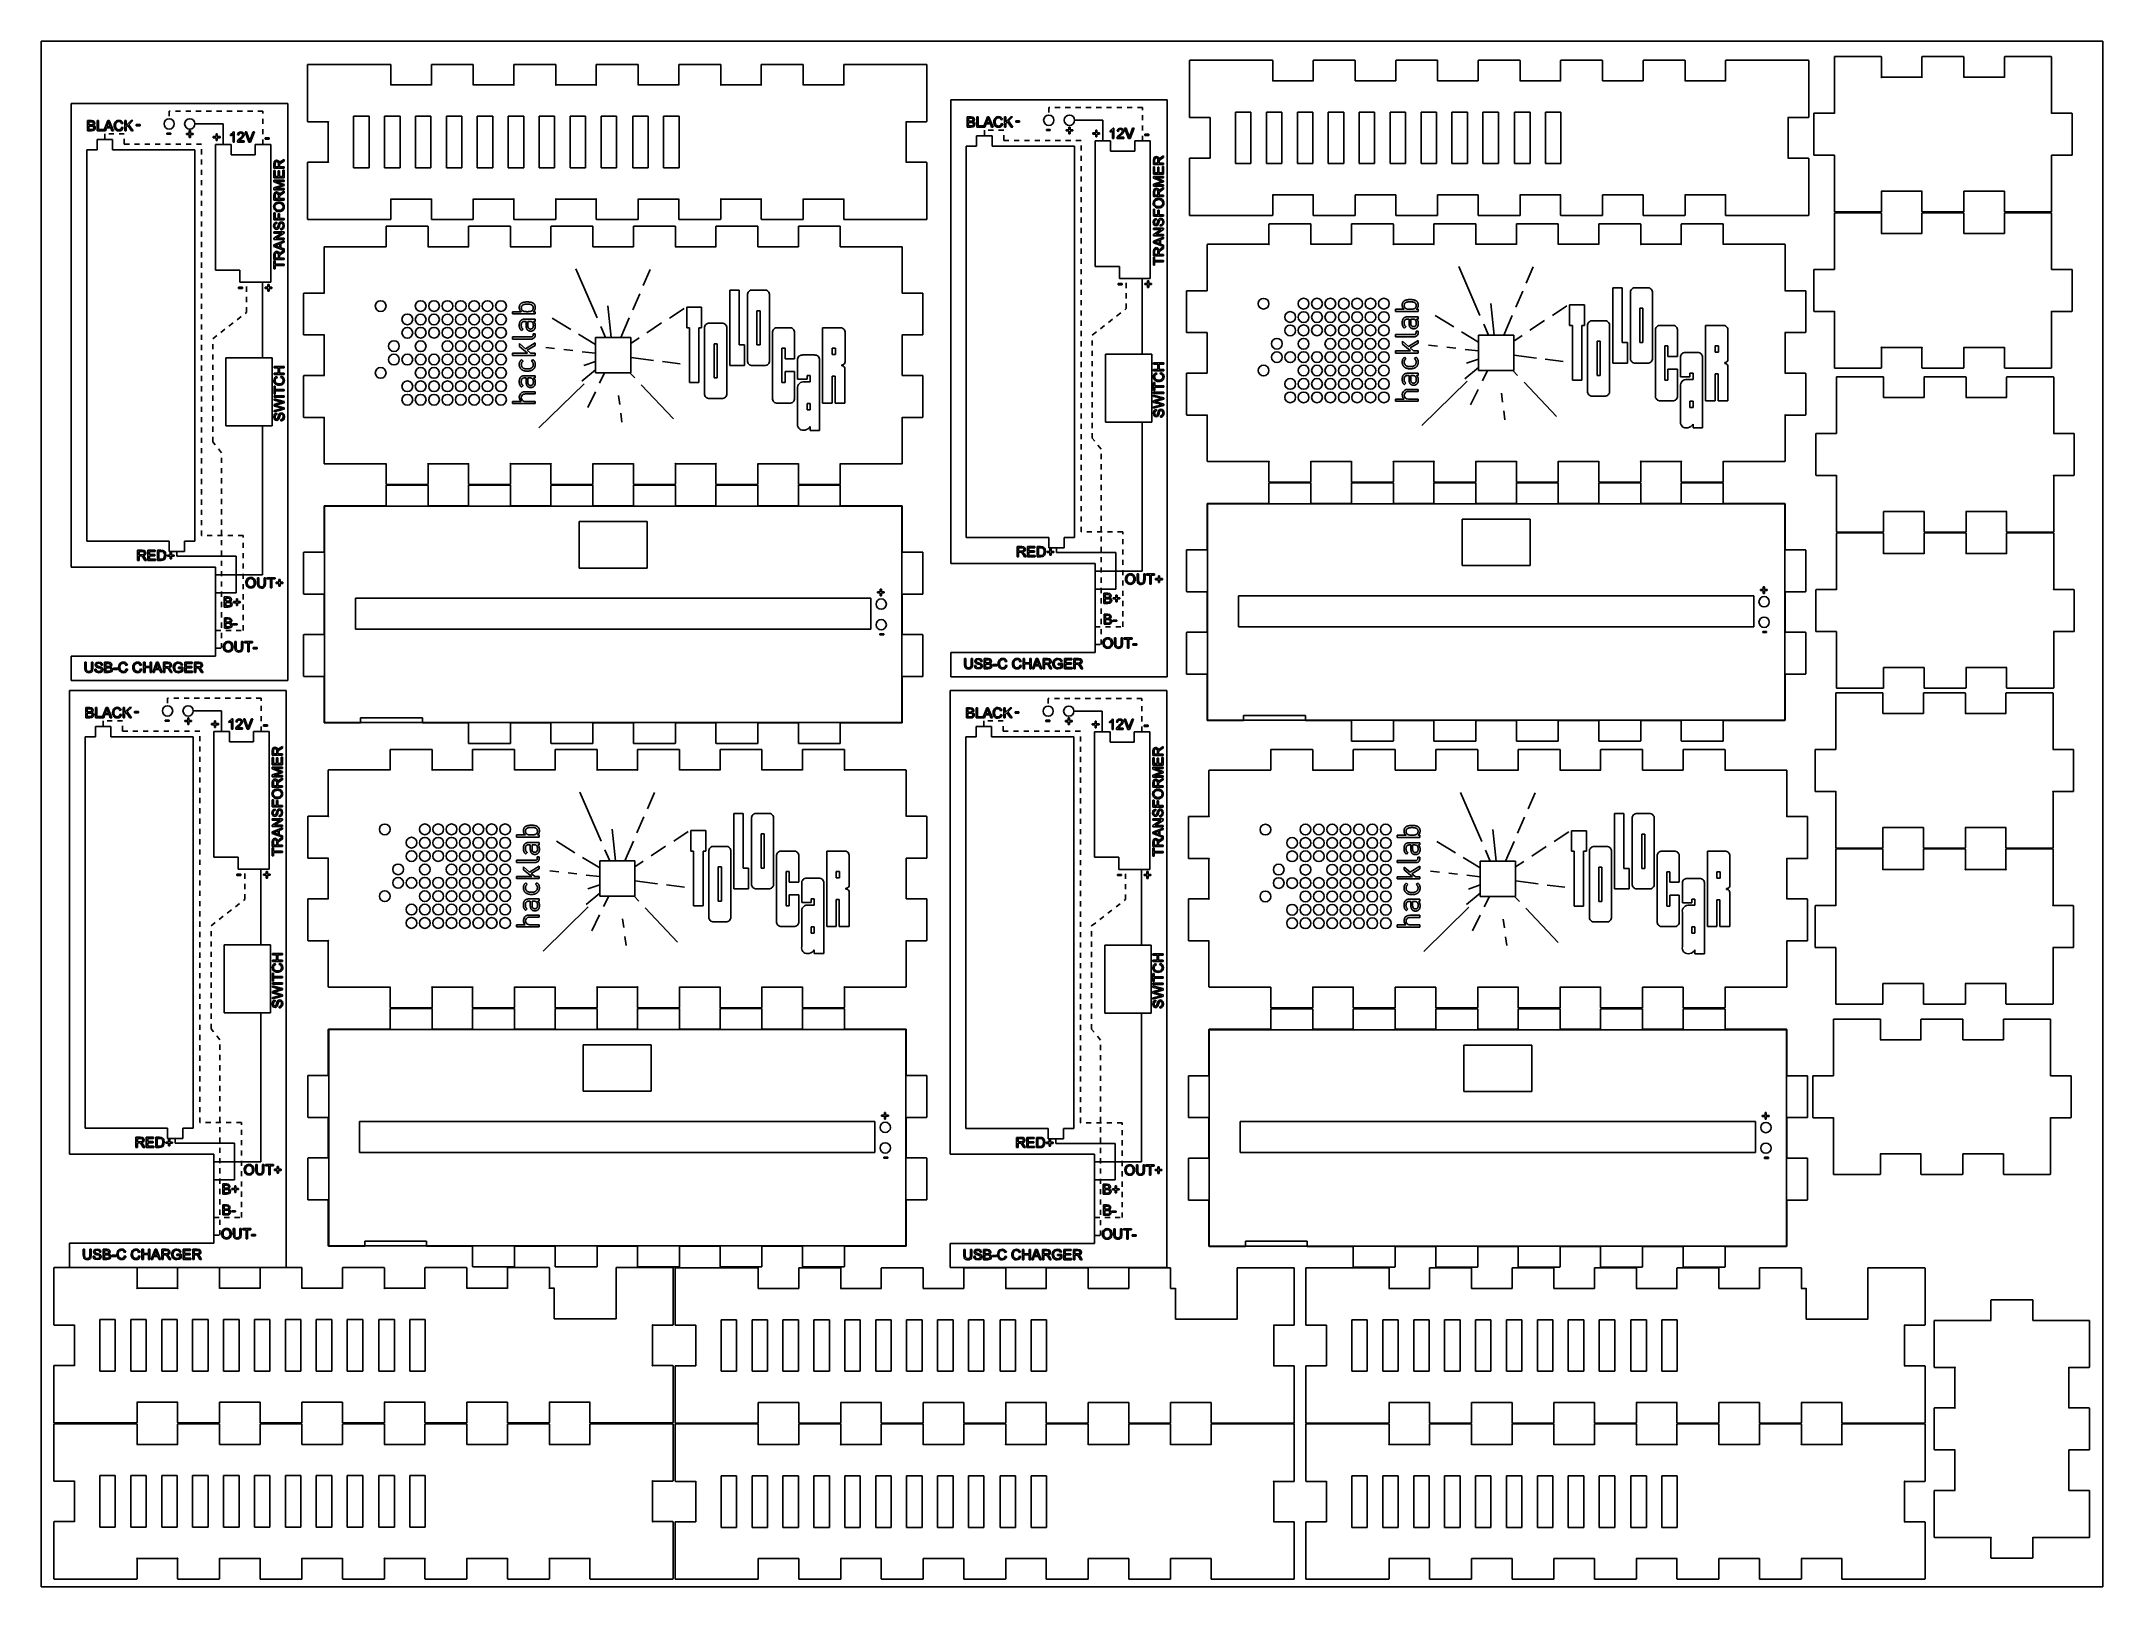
# Model space of a CAD drawing. Extents: x -34 to 366, y 525 to 825.
import ezdxf

# ---------------------------------------------------------------- set-up
doc = ezdxf.new("R2010")
doc.units = 0
doc.header["$MEASUREMENT"] = 0
doc.linetypes.add('SMALL-DASH', pattern=[2, 1, -1])
for name, color, linetype in [('CUT', 30, 'CONTINUOUS'), ('DASH', 6, 'CONTINUOUS'), ('ETCH', 96, 'CONTINUOUS')]:
    doc.layers.add(name, color=color, linetype=linetype)

msp = doc.modelspace()

# ---------------------------------------------------------------- linework, layer by layer
at = {"layer": 'CUT', "color": 0}
for p, q in [((17.86, 820.56), (17.89, 820.6)), ((17.86, 820.55), (17.86, 820.56)), ((17.86, 816.55), (17.86, 820.55)), ((17.89, 820.6), (17.92, 820.62)), ((17.92, 820.62), (17.93, 820.62)), ((17.93, 820.62), (21.93, 820.62)), ((21.93, 820.62), (33.94, 820.62)), ((33.94, 820.62), (33.95, 820.62)), ((33.95, 820.62), (33.98, 820.6)), ((33.98, 820.6), (34, 820.56)), ((34, 820.56), (34, 820.55)), ((34, 820.55), (34, 816.62)), ((41.86, 820.56), (41.89, 820.6)), ((41.86, 820.55), (41.86, 820.56)), ((41.86, 816.62), (41.86, 820.55)), ((41.89, 820.6), (41.92, 820.62)), ((41.92, 820.62), (41.93, 820.62)), ((41.93, 820.62), (49.93, 820.62)), ((49.93, 820.62), (49.95, 820.62)), ((49.95, 820.62), (49.98, 820.6)), ((49.98, 820.6), (50, 820.56)), ((50, 820.56), (50, 820.55)), ((50, 820.55), (50, 816.62)), ((57.87, 820.56), (57.89, 820.6)), ((57.87, 820.55), (57.87, 820.56)), ((57.87, 816.62), (57.87, 820.55)), ((57.89, 820.6), (57.92, 820.62)), ((57.92, 820.62), (57.93, 820.62)), ((57.93, 820.62), (65.93, 820.62)), ((65.93, 820.62), (65.95, 820.62)), ((65.95, 820.62), (65.98, 820.6)), ((65.98, 820.6), (66.01, 820.56)), ((66.01, 820.56), (66.01, 820.55)), ((66.01, 820.55), (66.01, 816.62)), ((73.86, 820.56), (73.88, 820.6)), ((73.86, 820.55), (73.86, 820.56)), ((73.86, 816.62), (73.86, 820.55)), ((73.88, 820.6), (73.92, 820.62)), ((73.92, 820.62), (73.93, 820.62)), ((73.93, 820.62), (81.94, 820.62)), ((81.94, 820.62), (81.95, 820.62)), ((81.95, 820.62), (81.98, 820.6)), ((81.98, 820.6), (82, 820.56)), ((82, 820.56), (82, 820.55)), ((82, 820.55), (82, 816.62)), ((89.86, 820.56), (89.89, 820.6)), ((89.86, 820.55), (89.86, 820.56)), ((89.86, 816.62), (89.86, 820.55)), ((89.89, 820.6), (89.92, 820.62)), ((89.92, 820.62), (89.93, 820.62)), ((89.93, 820.62), (97.93, 820.62)), ((97.93, 820.62), (97.95, 820.62)), ((97.95, 820.62), (97.98, 820.6)), ((97.98, 820.6), (98, 820.56)), ((98, 820.56), (98, 820.55)), ((98, 820.55), (98, 816.62)), ((105.86, 820.56), (105.89, 820.6)), ((105.86, 820.55), (105.86, 820.56)), ((105.86, 816.62), (105.86, 820.55)), ((105.89, 820.6), (105.92, 820.62)), ((105.92, 820.62), (105.93, 820.62)), ((105.93, 820.62), (113.93, 820.62)), ((113.93, 820.62), (113.95, 820.62)), ((113.95, 820.62), (113.98, 820.6)), ((113.98, 820.6), (114, 820.56)), ((114, 820.56), (114, 820.55)), ((114, 820.55), (114, 816.62)), ((121.87, 820.56), (121.89, 820.6)), ((121.87, 820.55), (121.87, 820.56)), ((121.87, 816.62), (121.87, 820.55)), ((121.89, 820.6), (121.92, 820.62)), ((121.92, 820.62), (121.93, 820.62)), ((121.93, 820.62), (133.93, 820.62)), ((133.93, 820.62), (137.93, 820.62)), ((137.93, 820.62), (137.95, 820.62)), ((137.95, 820.62), (137.98, 820.6)), ((137.98, 820.6), (138, 820.56)), ((138, 820.56), (138, 820.55)), ((138, 820.55), (138, 816.55)), ((188.97, 821.36), (188.99, 821.4)), ((188.97, 821.35), (188.97, 821.36)), ((188.97, 817.35), (188.97, 821.35)), ((188.99, 821.4), (189.03, 821.42)), ((189.03, 821.42), (189.04, 821.42)), ((189.04, 821.42), (193.04, 821.42)), ((193.04, 821.42), (205.04, 821.42)), ((205.04, 821.42), (205.06, 821.42)), ((205.06, 821.42), (205.09, 821.4)), ((205.09, 821.4), (205.11, 821.36)), ((205.11, 821.36), (205.11, 821.35)), ((205.11, 821.35), (205.11, 817.42)), ((212.97, 821.36), (212.99, 821.4)), ((212.97, 821.35), (212.97, 821.36)), ((212.97, 817.42), (212.97, 821.35)), ((212.99, 821.4), (213.03, 821.42)), ((213.03, 821.42), (213.04, 821.42)), ((213.04, 821.42), (221.04, 821.42)), ((221.04, 821.42), (221.05, 821.42)), ((221.05, 821.42), (221.09, 821.4)), ((221.09, 821.4), (221.11, 821.36)), ((221.11, 821.36), (221.11, 821.35)), ((221.11, 821.35), (221.11, 817.42)), ((228.97, 821.36), (228.99, 821.4)), ((228.97, 821.35), (228.97, 821.36)), ((228.97, 817.42), (228.97, 821.35)), ((228.99, 821.4), (229.03, 821.42)), ((229.03, 821.42), (229.04, 821.42)), ((229.04, 821.42), (237.04, 821.42)), ((237.04, 821.42), (237.05, 821.42)), ((237.05, 821.42), (237.09, 821.4)), ((237.09, 821.4), (237.11, 821.36)), ((237.11, 821.36), (237.11, 821.35)), ((237.11, 821.35), (237.11, 817.42)), ((244.97, 821.36), (244.99, 821.4)), ((244.97, 821.35), (244.97, 821.36)), ((244.97, 817.42), (244.97, 821.35)), ((244.99, 821.4), (245.03, 821.42)), ((245.03, 821.42), (245.04, 821.42)), ((245.04, 821.42), (253.04, 821.42)), ((253.04, 821.42), (253.06, 821.42)), ((253.06, 821.42), (253.09, 821.4)), ((253.09, 821.4), (253.11, 821.36)), ((253.11, 821.36), (253.11, 821.35)), ((253.11, 821.35), (253.11, 817.42)), ((260.97, 821.36), (260.99, 821.4)), ((260.97, 821.35), (260.97, 821.36)), ((260.97, 817.42), (260.97, 821.35)), ((260.99, 821.4), (261.03, 821.42)), ((261.03, 821.42), (261.04, 821.42)), ((261.04, 821.42), (269.04, 821.42)), ((269.04, 821.42), (269.05, 821.42)), ((269.05, 821.42), (269.09, 821.4)), ((269.09, 821.4), (269.11, 821.36)), ((269.11, 821.36), (269.11, 821.35)), ((269.11, 821.35), (269.11, 817.42)), ((276.97, 821.36), (276.99, 821.4)), ((276.97, 821.35), (276.97, 821.36)), ((276.97, 817.42), (276.97, 821.35)), ((276.99, 821.4), (277.03, 821.42)), ((277.03, 821.42), (277.04, 821.42)), ((277.04, 821.42), (285.04, 821.42)), ((285.04, 821.42), (285.05, 821.42)), ((285.05, 821.42), (285.09, 821.4)), ((285.09, 821.4), (285.11, 821.36)), ((285.11, 821.36), (285.11, 821.35)), ((285.11, 821.35), (285.11, 817.42)), ((292.97, 821.36), (292.99, 821.4)), ((292.97, 821.35), (292.97, 821.36)), ((292.97, 817.42), (292.97, 821.35)), ((292.99, 821.4), (293.03, 821.42)), ((293.03, 821.42), (293.04, 821.42)), ((293.04, 821.42), (305.04, 821.42)), ((305.04, 821.42), (309.04, 821.42)), ((309.04, 821.42), (309.05, 821.42)), ((309.05, 821.42), (309.09, 821.4)), ((309.09, 821.4), (309.11, 821.36)), ((309.11, 821.36), (309.11, 821.35)), ((309.11, 821.35), (309.11, 817.35)), ((314.1, 822.1), (314.08, 822.06)), ((314.08, 822.06), (314.08, 822.05)), ((314.08, 822.05), (314.08, 818.05)), ((314.14, 822.12), (314.1, 822.1)), ((314.15, 822.12), (314.14, 822.12)), ((323.15, 822.12), (314.15, 822.12)), ((323.16, 822.12), (323.15, 822.12)), ((323.2, 822.1), (323.16, 822.12)), ((323.22, 822.06), (323.2, 822.1)), ((323.22, 822.05), (323.22, 822.06)), ((323.22, 818.12), (323.22, 822.05)), ((331.1, 822.1), (331.08, 822.06)), ((331.08, 822.06), (331.08, 822.05)), ((331.08, 822.05), (331.08, 818.12)), ((331.13, 822.12), (331.1, 822.1)), ((331.15, 822.12), (331.13, 822.12)), ((339.15, 822.12), (331.15, 822.12)), ((339.16, 822.12), (339.15, 822.12)), ((339.2, 822.1), (339.16, 822.12)), ((339.22, 822.06), (339.2, 822.1)), ((339.22, 822.05), (339.22, 822.06)), ((339.22, 818.12), (339.22, 822.05)), ((347.1, 822.1), (347.08, 822.06)), ((347.08, 822.06), (347.08, 822.05)), ((347.08, 822.05), (347.08, 818.12)), ((347.14, 822.12), (347.1, 822.1)), ((347.15, 822.12), (347.14, 822.12)), ((356.15, 822.12), (347.15, 822.12)), ((356.16, 822.12), (356.15, 822.12)), ((356.2, 822.1), (356.16, 822.12)), ((356.22, 822.06), (356.2, 822.1)), ((356.22, 822.05), (356.22, 822.06)), ((356.22, 818.05), (356.22, 822.05)), ((17.86, 809.55), (17.86, 816.55)), ((33.98, 816.61), (34, 816.62)), ((33.98, 816.6), (33.98, 816.61)), ((33.99, 816.59), (33.98, 816.6)), ((34, 816.61), (33.99, 816.59)), ((34, 816.62), (34, 816.61)), ((34, 816.62), (34, 816.62)), ((34, 816.62), (41.86, 816.62)), ((41.86, 816.62), (41.87, 816.62)), ((41.86, 816.61), (41.86, 816.62)), ((41.88, 816.59), (41.86, 816.61)), ((41.87, 816.62), (41.89, 816.61)), ((41.89, 816.6), (41.88, 816.59)), ((41.89, 816.61), (41.89, 816.6)), ((49.98, 816.61), (50, 816.62)), ((49.98, 816.6), (49.98, 816.61)), ((50, 816.59), (49.98, 816.6)), ((50, 816.62), (50, 816.61)), ((50, 816.62), (50, 816.62)), ((50, 816.62), (57.87, 816.62)), ((50, 816.61), (50, 816.59)), ((57.87, 816.62), (57.87, 816.62)), ((57.87, 816.62), (57.9, 816.61)), ((57.87, 816.61), (57.87, 816.62)), ((57.88, 816.59), (57.87, 816.61)), ((57.89, 816.6), (57.88, 816.59)), ((57.9, 816.61), (57.89, 816.6)), ((65.98, 816.61), (66, 816.62)), ((65.98, 816.6), (65.98, 816.61)), ((66, 816.59), (65.98, 816.6)), ((66, 816.62), (66.01, 816.62)), ((66.01, 816.61), (66, 816.59)), ((66.01, 816.62), (66.01, 816.61)), ((66.01, 816.62), (73.86, 816.62)), ((73.86, 816.62), (73.87, 816.62)), ((73.86, 816.61), (73.86, 816.62)), ((73.88, 816.59), (73.86, 816.61)), ((73.87, 816.62), (73.89, 816.61)), ((73.89, 816.6), (73.88, 816.59)), ((73.89, 816.61), (73.89, 816.6)), ((81.98, 816.61), (82, 816.62)), ((81.98, 816.6), (81.98, 816.61)), ((81.99, 816.59), (81.98, 816.6)), ((82, 816.61), (81.99, 816.59)), ((82, 816.62), (82, 816.61)), ((82, 816.62), (82, 816.62)), ((82, 816.62), (89.86, 816.62)), ((89.86, 816.62), (89.87, 816.62)), ((89.86, 816.61), (89.86, 816.62)), ((89.88, 816.59), (89.86, 816.61)), ((89.87, 816.62), (89.89, 816.61)), ((89.89, 816.6), (89.88, 816.59)), ((89.89, 816.61), (89.89, 816.6)), ((97.98, 816.61), (98, 816.62)), ((97.98, 816.6), (97.98, 816.61)), ((98, 816.59), (97.98, 816.6)), ((98, 816.62), (98, 816.61)), ((98, 816.62), (98, 816.62)), ((98, 816.62), (105.86, 816.62)), ((98, 816.61), (98, 816.59)), ((105.86, 816.62), (105.87, 816.62)), ((105.86, 816.61), (105.86, 816.62)), ((105.88, 816.59), (105.86, 816.61)), ((105.87, 816.62), (105.9, 816.61)), ((105.89, 816.6), (105.88, 816.59)), ((105.9, 816.61), (105.89, 816.6)), ((113.98, 816.61), (114, 816.62)), ((113.98, 816.6), (113.98, 816.61)), ((114, 816.59), (113.98, 816.6)), ((114, 816.62), (114, 816.61)), ((114, 816.62), (114, 816.62)), ((114, 816.62), (121.87, 816.62)), ((114, 816.61), (114, 816.59)), ((121.87, 816.62), (121.87, 816.62)), ((121.87, 816.62), (121.9, 816.61)), ((121.87, 816.61), (121.87, 816.62)), ((121.88, 816.59), (121.87, 816.61)), ((121.89, 816.6), (121.88, 816.59)), ((121.9, 816.61), (121.89, 816.6)), ((138, 816.55), (138, 809.55)), ((188.97, 810.35), (188.97, 817.35)), ((205.08, 817.41), (205.11, 817.42)), ((205.09, 817.4), (205.08, 817.41)), ((205.1, 817.39), (205.09, 817.4)), ((205.11, 817.41), (205.1, 817.39)), ((205.11, 817.42), (205.11, 817.41)), ((205.11, 817.42), (205.11, 817.42)), ((205.11, 817.42), (212.97, 817.42)), ((212.97, 817.42), (212.98, 817.42)), ((212.97, 817.41), (212.97, 817.42)), ((212.98, 817.39), (212.97, 817.41)), ((212.98, 817.42), (213, 817.41)), ((213, 817.4), (212.98, 817.39)), ((213, 817.41), (213, 817.4)), ((221.08, 817.41), (221.11, 817.42)), ((221.09, 817.4), (221.08, 817.41)), ((221.1, 817.39), (221.09, 817.4)), ((221.11, 817.41), (221.1, 817.39)), ((221.11, 817.42), (221.11, 817.41)), ((221.11, 817.42), (221.11, 817.42)), ((221.11, 817.42), (228.97, 817.42)), ((228.97, 817.42), (228.98, 817.42)), ((228.97, 817.41), (228.97, 817.42)), ((228.98, 817.39), (228.97, 817.41)), ((228.98, 817.42), (229, 817.41)), ((229, 817.4), (228.98, 817.39)), ((229, 817.41), (229, 817.4)), ((237.08, 817.41), (237.11, 817.42)), ((237.09, 817.4), (237.08, 817.41)), ((237.1, 817.39), (237.09, 817.4)), ((237.11, 817.41), (237.1, 817.39)), ((237.11, 817.42), (237.11, 817.41)), ((237.11, 817.42), (237.11, 817.42)), ((237.11, 817.42), (244.97, 817.42)), ((244.97, 817.42), (244.98, 817.42)), ((244.97, 817.41), (244.97, 817.42)), ((244.98, 817.39), (244.97, 817.41)), ((244.98, 817.42), (245, 817.41)), ((245, 817.4), (244.98, 817.39)), ((245, 817.41), (245, 817.4)), ((253.08, 817.41), (253.1, 817.42)), ((253.09, 817.4), (253.08, 817.41)), ((253.1, 817.39), (253.09, 817.4)), ((253.1, 817.42), (253.11, 817.42)), ((253.11, 817.41), (253.1, 817.39)), ((253.11, 817.42), (253.11, 817.41)), ((253.11, 817.42), (260.97, 817.42)), ((260.97, 817.42), (260.98, 817.42)), ((260.97, 817.41), (260.97, 817.42)), ((260.98, 817.39), (260.97, 817.41)), ((260.98, 817.42), (261, 817.41)), ((261, 817.4), (260.98, 817.39)), ((261, 817.41), (261, 817.4)), ((269.08, 817.41), (269.11, 817.42)), ((269.09, 817.4), (269.08, 817.41)), ((269.1, 817.39), (269.09, 817.4)), ((269.11, 817.41), (269.1, 817.39)), ((269.11, 817.42), (269.11, 817.41)), ((269.11, 817.42), (269.11, 817.42)), ((269.11, 817.42), (276.97, 817.42)), ((276.97, 817.42), (276.98, 817.42)), ((276.97, 817.41), (276.97, 817.42)), ((276.98, 817.39), (276.97, 817.41)), ((276.98, 817.42), (277, 817.41)), ((277, 817.4), (276.98, 817.39)), ((277, 817.41), (277, 817.4)), ((285.08, 817.41), (285.11, 817.42)), ((285.09, 817.4), (285.08, 817.41)), ((285.1, 817.39), (285.09, 817.4)), ((285.11, 817.41), (285.1, 817.39)), ((285.11, 817.42), (285.11, 817.41)), ((285.11, 817.42), (285.11, 817.42)), ((285.11, 817.42), (292.97, 817.42)), ((292.97, 817.42), (292.98, 817.42)), ((292.97, 817.41), (292.97, 817.42)), ((292.98, 817.39), (292.97, 817.41)), ((292.98, 817.42), (293, 817.41)), ((293, 817.4), (292.98, 817.39)), ((293, 817.41), (293, 817.4)), ((309.11, 817.35), (309.11, 810.35)), ((314.08, 818.05), (314.08, 811.12)), ((323.21, 818.12), (323.19, 818.11)), ((323.19, 818.11), (323.19, 818.1)), ((323.19, 818.1), (323.21, 818.09)), ((323.22, 818.12), (323.21, 818.12)), ((323.21, 818.09), (323.22, 818.11)), ((331.08, 818.12), (323.22, 818.12)), ((323.22, 818.11), (323.22, 818.12)), ((331.08, 818.12), (331.08, 818.11)), ((331.11, 818.11), (331.08, 818.12)), ((331.08, 818.12), (331.08, 818.12)), ((331.08, 818.11), (331.09, 818.09)), ((331.09, 818.09), (331.1, 818.1)), ((331.1, 818.1), (331.11, 818.11)), ((339.21, 818.12), (339.19, 818.11)), ((339.19, 818.11), (339.19, 818.1)), ((339.19, 818.1), (339.21, 818.09)), ((339.22, 818.12), (339.21, 818.12)), ((339.21, 818.09), (339.22, 818.11)), ((347.08, 818.12), (339.22, 818.12)), ((339.22, 818.11), (339.22, 818.12)), ((347.08, 818.12), (347.08, 818.11)), ((347.11, 818.11), (347.08, 818.12)), ((347.08, 818.12), (347.08, 818.12)), ((347.08, 818.11), (347.09, 818.09)), ((347.09, 818.09), (347.1, 818.1)), ((347.1, 818.1), (347.11, 818.11)), ((356.22, 811.12), (356.22, 818.05)), ((17.86, 809.54), (17.86, 809.55)), ((17.89, 809.5), (17.86, 809.54)), ((17.92, 809.48), (17.89, 809.5)), ((17.93, 809.48), (17.92, 809.48)), ((21.87, 809.48), (17.93, 809.48)), ((21.87, 809.49), (21.88, 809.51)), ((21.87, 809.48), (21.87, 809.49)), ((21.9, 809.49), (21.87, 809.48)), ((21.87, 801.62), (21.87, 809.48)), ((21.87, 809.48), (21.87, 809.48)), ((21.88, 809.51), (21.89, 809.51)), ((21.89, 809.51), (21.9, 809.49)), ((133.98, 809.49), (133.98, 809.51)), ((133.98, 809.51), (133.99, 809.51)), ((134, 809.48), (133.98, 809.49)), ((133.99, 809.51), (134, 809.49)), ((134, 809.49), (134, 809.48)), ((137.93, 809.48), (134, 809.48)), ((134, 809.48), (134, 809.48)), ((134, 809.48), (134, 801.62)), ((137.95, 809.48), (137.93, 809.48)), ((137.98, 809.5), (137.95, 809.48)), ((138, 809.54), (137.98, 809.5)), ((138, 809.55), (138, 809.54)), ((188.97, 810.34), (188.97, 810.35)), ((188.99, 810.3), (188.97, 810.34)), ((189.03, 810.28), (188.99, 810.3)), ((189.04, 810.28), (189.03, 810.28)), ((192.97, 810.28), (189.04, 810.28)), ((192.97, 810.29), (192.98, 810.31)), ((192.97, 810.28), (192.97, 810.29)), ((192.97, 802.42), (192.97, 810.28)), ((192.98, 810.28), (192.97, 810.28)), ((192.98, 810.31), (193, 810.31)), ((193, 810.29), (192.98, 810.28)), ((193, 810.31), (193, 810.29)), ((305.08, 810.29), (305.09, 810.31)), ((305.11, 810.28), (305.08, 810.29)), ((305.09, 810.31), (305.1, 810.31)), ((305.1, 810.31), (305.11, 810.29)), ((305.11, 810.29), (305.11, 810.28)), ((309.04, 810.28), (305.11, 810.28)), ((305.11, 810.28), (305.11, 810.28)), ((305.11, 810.28), (305.11, 802.42)), ((309.05, 810.28), (309.04, 810.28)), ((309.09, 810.3), (309.05, 810.28)), ((309.11, 810.34), (309.09, 810.3)), ((309.11, 810.35), (309.11, 810.34)), ((310.1, 811.1), (310.08, 811.06)), ((310.08, 811.06), (310.08, 811.05)), ((310.08, 811.05), (310.08, 803.05)), ((310.13, 811.12), (310.1, 811.1)), ((310.15, 811.12), (310.13, 811.12)), ((314.08, 811.12), (310.15, 811.12)), ((314.08, 811.12), (314.08, 811.12)), ((314.08, 811.12), (314.09, 811.09)), ((314.11, 811.11), (314.08, 811.12)), ((314.08, 811.12), (314.08, 811.12)), ((314.09, 811.09), (314.1, 811.1)), ((314.1, 811.1), (314.11, 811.11)), ((356.21, 811.12), (356.19, 811.11)), ((356.19, 811.11), (356.19, 811.1)), ((356.19, 811.1), (356.21, 811.09)), ((356.22, 811.12), (356.21, 811.12)), ((356.21, 811.09), (356.22, 811.12)), ((360.15, 811.12), (356.22, 811.12)), ((356.22, 811.12), (356.22, 811.12)), ((360.16, 811.12), (360.15, 811.12)), ((360.2, 811.1), (360.16, 811.12)), ((360.22, 811.06), (360.2, 811.1)), ((360.22, 811.05), (360.22, 811.06)), ((360.22, 803.05), (360.22, 811.05)), ((17.86, 801.57), (17.89, 801.6)), ((17.86, 801.55), (17.86, 801.57)), ((17.86, 794.55), (17.86, 801.55)), ((17.89, 801.6), (17.92, 801.62)), ((17.92, 801.62), (17.93, 801.62)), ((17.93, 801.62), (21.87, 801.62)), ((21.87, 801.62), (21.87, 801.62)), ((21.87, 801.62), (21.9, 801.61)), ((21.88, 801.59), (21.87, 801.62)), ((21.87, 801.62), (21.87, 801.62)), ((21.89, 801.6), (21.88, 801.59)), ((21.9, 801.61), (21.89, 801.6)), ((133.98, 801.61), (134, 801.62)), ((133.98, 801.6), (133.98, 801.61)), ((133.99, 801.59), (133.98, 801.6)), ((134, 801.62), (133.99, 801.59)), ((134, 801.62), (134, 801.62)), ((134, 801.62), (134, 801.62)), ((134, 801.62), (137.93, 801.62)), ((137.93, 801.62), (137.95, 801.62)), ((137.95, 801.62), (137.98, 801.6)), ((137.98, 801.6), (138, 801.57)), ((138, 801.57), (138, 801.55)), ((138, 801.55), (138, 794.55)), ((188.97, 802.36), (188.99, 802.4)), ((188.97, 802.35), (188.97, 802.36)), ((188.97, 795.35), (188.97, 802.35)), ((188.99, 802.4), (189.03, 802.42)), ((189.03, 802.42), (189.04, 802.42)), ((189.04, 802.42), (192.97, 802.42)), ((192.97, 802.42), (192.98, 802.42)), ((192.97, 802.41), (192.97, 802.42)), ((192.98, 802.39), (192.97, 802.41)), ((192.98, 802.42), (193, 802.41)), ((193, 802.4), (192.98, 802.39)), ((193, 802.41), (193, 802.4)), ((305.08, 802.41), (305.11, 802.42)), ((305.09, 802.4), (305.08, 802.41)), ((305.1, 802.39), (305.09, 802.4)), ((305.11, 802.41), (305.1, 802.39)), ((305.11, 802.42), (305.11, 802.41)), ((305.11, 802.42), (305.11, 802.42)), ((305.11, 802.42), (309.04, 802.42)), ((309.04, 802.42), (309.05, 802.42)), ((309.05, 802.42), (309.09, 802.4)), ((309.09, 802.4), (309.11, 802.36)), ((309.11, 802.36), (309.11, 802.35)), ((309.11, 802.35), (309.11, 795.35)), ((310.08, 803.05), (310.08, 803.04)), ((310.08, 803.04), (310.1, 803)), ((310.1, 803), (310.13, 802.98)), ((310.13, 802.98), (310.15, 802.98)), ((310.15, 802.98), (314.08, 802.98)), ((314.09, 803.01), (314.08, 802.99)), ((314.08, 802.98), (314.11, 802.99)), ((314.08, 802.99), (314.08, 802.98)), ((314.08, 802.98), (314.08, 802.98)), ((314.08, 802.98), (314.08, 796.05)), ((314.1, 803.01), (314.09, 803.01)), ((314.11, 802.99), (314.1, 803.01)), ((356.21, 803.01), (356.19, 803.01)), ((356.19, 803.01), (356.19, 802.99)), ((356.19, 802.99), (356.21, 802.98)), ((356.22, 802.99), (356.21, 803.01)), ((356.21, 802.98), (356.22, 802.98)), ((356.22, 802.98), (356.22, 802.99)), ((356.22, 796.05), (356.22, 802.98)), ((356.22, 802.98), (360.15, 802.98)), ((360.15, 802.98), (360.16, 802.98)), ((360.16, 802.98), (360.2, 803)), ((360.2, 803), (360.22, 803.04)), ((360.22, 803.04), (360.22, 803.05)), ((314.08, 796.05), (314.08, 792.05)), ((323.21, 796.01), (323.19, 796.01)), ((323.19, 796.01), (323.19, 795.99)), ((323.22, 795.99), (323.21, 796.01)), ((331.09, 796.01), (331.08, 795.99)), ((331.1, 796.01), (331.09, 796.01)), ((331.11, 795.99), (331.1, 796.01)), ((339.21, 796.01), (339.19, 796.01)), ((339.19, 796.01), (339.19, 795.99)), ((339.22, 795.99), (339.21, 796.01)), ((347.09, 796.01), (347.08, 795.99)), ((347.1, 796.01), (347.09, 796.01)), ((347.11, 795.99), (347.1, 796.01)), ((356.22, 792.05), (356.22, 796.05)), ((17.86, 790.55), (17.86, 794.55)), ((33.98, 794.49), (33.98, 794.51)), ((33.98, 794.51), (33.99, 794.51)), ((34, 794.48), (33.98, 794.49)), ((33.99, 794.51), (34, 794.49)), ((34, 794.49), (34, 794.48)), ((41.86, 794.48), (34, 794.48)), ((34, 794.48), (34, 794.48)), ((34, 794.48), (34, 790.55)), ((41.86, 794.49), (41.88, 794.51)), ((41.86, 794.48), (41.86, 794.49)), ((41.86, 790.55), (41.86, 794.48)), ((41.87, 794.48), (41.86, 794.48)), ((41.89, 794.49), (41.87, 794.48)), ((41.88, 794.51), (41.89, 794.51)), ((41.89, 794.51), (41.89, 794.49)), ((49.98, 794.49), (49.98, 794.51)), ((49.98, 794.51), (50, 794.51)), ((50, 794.48), (49.98, 794.49)), ((50, 794.51), (50, 794.49)), ((50, 794.49), (50, 794.48)), ((57.87, 794.48), (50, 794.48)), ((50, 794.48), (50, 794.48)), ((50, 794.48), (50, 790.55)), ((57.87, 794.49), (57.88, 794.51)), ((57.87, 794.48), (57.87, 794.49)), ((57.9, 794.49), (57.87, 794.48)), ((57.87, 790.55), (57.87, 794.48)), ((57.87, 794.48), (57.87, 794.48)), ((57.88, 794.51), (57.89, 794.51)), ((57.89, 794.51), (57.9, 794.49)), ((65.98, 794.49), (65.98, 794.51)), ((65.98, 794.51), (66, 794.51)), ((66, 794.48), (65.98, 794.49)), ((66, 794.51), (66.01, 794.49)), ((66.01, 794.48), (66, 794.48)), ((66.01, 794.49), (66.01, 794.48)), ((73.86, 794.48), (66.01, 794.48)), ((66.01, 794.48), (66.01, 790.55)), ((73.86, 794.49), (73.88, 794.51)), ((73.86, 794.48), (73.86, 794.49)), ((73.86, 790.55), (73.86, 794.48)), ((73.87, 794.48), (73.86, 794.48)), ((73.89, 794.49), (73.87, 794.48)), ((73.88, 794.51), (73.89, 794.51)), ((73.89, 794.51), (73.89, 794.49)), ((81.98, 794.49), (81.98, 794.51)), ((81.98, 794.51), (81.99, 794.51)), ((82, 794.48), (81.98, 794.49)), ((81.99, 794.51), (82, 794.49)), ((82, 794.49), (82, 794.48)), ((89.86, 794.48), (82, 794.48)), ((82, 794.48), (82, 794.48)), ((82, 794.48), (82, 790.55)), ((89.86, 794.49), (89.88, 794.51)), ((89.86, 794.48), (89.86, 794.49)), ((89.86, 790.55), (89.86, 794.48)), ((89.87, 794.48), (89.86, 794.48)), ((89.89, 794.49), (89.87, 794.48)), ((89.88, 794.51), (89.89, 794.51)), ((89.89, 794.51), (89.89, 794.49)), ((97.98, 794.49), (97.98, 794.51)), ((97.98, 794.51), (98, 794.51)), ((98, 794.48), (97.98, 794.49)), ((98, 794.51), (98, 794.49)), ((98, 794.49), (98, 794.48)), ((105.86, 794.48), (98, 794.48)), ((98, 794.48), (98, 794.48)), ((98, 794.48), (98, 790.55)), ((105.86, 794.49), (105.88, 794.51)), ((105.86, 794.48), (105.86, 794.49)), ((105.86, 790.55), (105.86, 794.48)), ((105.87, 794.48), (105.86, 794.48)), ((105.9, 794.49), (105.87, 794.48)), ((105.88, 794.51), (105.89, 794.51)), ((105.89, 794.51), (105.9, 794.49)), ((113.98, 794.49), (113.98, 794.51)), ((113.98, 794.51), (114, 794.51)), ((114, 794.48), (113.98, 794.49)), ((114, 794.51), (114, 794.49)), ((114, 794.49), (114, 794.48)), ((121.87, 794.48), (114, 794.48)), ((114, 794.48), (114, 794.48)), ((114, 794.48), (114, 790.55)), ((121.87, 794.49), (121.88, 794.51)), ((121.87, 794.48), (121.87, 794.49)), ((121.9, 794.49), (121.87, 794.48)), ((121.87, 790.55), (121.87, 794.48)), ((121.87, 794.48), (121.87, 794.48)), ((121.88, 794.51), (121.89, 794.51)), ((121.89, 794.51), (121.9, 794.49)), ((138, 794.55), (138, 790.55)), ((188.97, 791.35), (188.97, 795.35)), ((205.08, 795.29), (205.09, 795.31)), ((205.11, 795.28), (205.08, 795.29)), ((205.09, 795.31), (205.1, 795.31)), ((205.1, 795.31), (205.11, 795.29)), ((205.11, 795.29), (205.11, 795.28)), ((212.97, 795.28), (205.11, 795.28)), ((205.11, 795.28), (205.11, 795.28)), ((205.11, 795.28), (205.11, 791.35)), ((212.97, 795.29), (212.98, 795.31)), ((212.97, 795.28), (212.97, 795.29)), ((212.97, 791.35), (212.97, 795.28)), ((212.98, 795.28), (212.97, 795.28)), ((212.98, 795.31), (213, 795.31)), ((213, 795.29), (212.98, 795.28)), ((213, 795.31), (213, 795.29)), ((221.08, 795.29), (221.09, 795.31)), ((221.11, 795.28), (221.08, 795.29)), ((221.09, 795.31), (221.1, 795.31)), ((221.1, 795.31), (221.11, 795.29)), ((221.11, 795.29), (221.11, 795.28)), ((228.97, 795.28), (221.11, 795.28)), ((221.11, 795.28), (221.11, 795.28)), ((221.11, 795.28), (221.11, 791.35)), ((228.97, 795.29), (228.98, 795.31)), ((228.97, 795.28), (228.97, 795.29)), ((228.97, 791.35), (228.97, 795.28)), ((228.98, 795.28), (228.97, 795.28)), ((228.98, 795.31), (229, 795.31)), ((229, 795.29), (228.98, 795.28)), ((229, 795.31), (229, 795.29)), ((237.08, 795.29), (237.09, 795.31)), ((237.11, 795.28), (237.08, 795.29)), ((237.09, 795.31), (237.1, 795.31)), ((237.1, 795.31), (237.11, 795.29)), ((237.11, 795.29), (237.11, 795.28)), ((244.97, 795.28), (237.11, 795.28)), ((237.11, 795.28), (237.11, 795.28)), ((237.11, 795.28), (237.11, 791.35)), ((244.97, 795.29), (244.98, 795.31)), ((244.97, 795.28), (244.97, 795.29)), ((244.97, 791.35), (244.97, 795.28)), ((244.98, 795.28), (244.97, 795.28)), ((244.98, 795.31), (245, 795.31)), ((245, 795.29), (244.98, 795.28)), ((245, 795.31), (245, 795.29)), ((253.08, 795.29), (253.09, 795.31)), ((253.1, 795.28), (253.08, 795.29)), ((253.09, 795.31), (253.1, 795.31)), ((253.1, 795.31), (253.11, 795.29)), ((253.11, 795.28), (253.1, 795.28)), ((253.11, 795.29), (253.11, 795.28)), ((260.97, 795.28), (253.11, 795.28)), ((253.11, 795.28), (253.11, 791.35)), ((260.97, 795.29), (260.98, 795.31)), ((260.97, 795.28), (260.97, 795.29)), ((260.97, 791.35), (260.97, 795.28)), ((260.98, 795.28), (260.97, 795.28)), ((260.98, 795.31), (261, 795.31)), ((261, 795.29), (260.98, 795.28)), ((261, 795.31), (261, 795.29)), ((269.08, 795.29), (269.09, 795.31)), ((269.11, 795.28), (269.08, 795.29)), ((269.09, 795.31), (269.1, 795.31)), ((269.1, 795.31), (269.11, 795.29)), ((269.11, 795.29), (269.11, 795.28)), ((276.97, 795.28), (269.11, 795.28)), ((269.11, 795.28), (269.11, 795.28)), ((269.11, 795.28), (269.11, 791.35)), ((276.97, 795.29), (276.98, 795.31)), ((276.97, 795.28), (276.97, 795.29)), ((276.97, 791.35), (276.97, 795.28)), ((276.98, 795.28), (276.97, 795.28)), ((276.98, 795.31), (277, 795.31)), ((277, 795.29), (276.98, 795.28)), ((277, 795.31), (277, 795.29)), ((285.08, 795.29), (285.09, 795.31)), ((285.11, 795.28), (285.08, 795.29)), ((285.09, 795.31), (285.1, 795.31)), ((285.1, 795.31), (285.11, 795.29)), ((285.11, 795.29), (285.11, 795.28)), ((292.97, 795.28), (285.11, 795.28)), ((285.11, 795.28), (285.11, 795.28)), ((285.11, 795.28), (285.11, 791.35)), ((292.97, 795.29), (292.98, 795.31)), ((292.97, 795.28), (292.97, 795.29)), ((292.97, 791.35), (292.97, 795.28)), ((292.98, 795.28), (292.97, 795.28)), ((292.98, 795.31), (293, 795.31)), ((293, 795.29), (292.98, 795.28)), ((293, 795.31), (293, 795.29)), ((309.11, 795.35), (309.11, 791.35)), ((314.08, 792.05), (314.08, 792.04)), ((314.08, 792.04), (314.1, 792)), ((314.1, 792), (314.14, 791.98)), ((323.16, 791.98), (323.2, 792)), ((323.19, 795.99), (323.21, 795.98)), ((323.2, 792), (323.22, 792.04)), ((323.21, 795.98), (323.22, 795.98)), ((323.22, 795.98), (323.22, 795.99)), ((323.22, 792.05), (323.22, 795.98)), ((323.22, 795.98), (331.08, 795.98)), ((323.22, 792.04), (323.22, 792.05)), ((331.08, 795.98), (331.11, 795.99)), ((331.08, 795.99), (331.08, 795.98)), ((331.08, 795.98), (331.08, 795.98)), ((331.08, 795.98), (331.08, 792.05)), ((331.08, 792.05), (331.08, 792.04)), ((331.08, 792.04), (331.1, 792)), ((331.1, 792), (331.13, 791.98)), ((339.16, 791.98), (339.2, 792)), ((339.19, 795.99), (339.21, 795.98)), ((339.2, 792), (339.22, 792.04)), ((339.21, 795.98), (339.22, 795.98)), ((339.22, 795.98), (339.22, 795.99)), ((339.22, 792.05), (339.22, 795.98)), ((339.22, 795.98), (347.08, 795.98)), ((339.22, 792.04), (339.22, 792.05)), ((347.08, 795.98), (347.11, 795.99)), ((347.08, 795.99), (347.08, 795.98)), ((347.08, 795.98), (347.08, 795.98)), ((347.08, 795.98), (347.08, 792.05)), ((347.08, 792.05), (347.08, 792.04)), ((347.08, 792.04), (347.1, 792)), ((347.1, 792), (347.14, 791.98)), ((356.16, 791.98), (356.2, 792)), ((356.2, 792), (356.22, 792.04)), ((356.22, 792.04), (356.22, 792.05)), ((17.86, 790.54), (17.86, 790.55)), ((17.89, 790.5), (17.86, 790.54)), ((17.92, 790.48), (17.89, 790.5)), ((17.93, 790.48), (17.92, 790.48)), ((21.93, 790.48), (17.93, 790.48)), ((33.94, 790.48), (21.93, 790.48)), ((33.09, 789.21), (33.07, 789.17)), ((33.07, 789.17), (33.07, 789.16)), ((33.07, 789.16), (33.07, 785.23)), ((33.13, 789.23), (33.09, 789.21)), ((33.14, 789.23), (33.13, 789.23)), ((41.14, 789.23), (33.14, 789.23)), ((33.95, 790.48), (33.94, 790.48)), ((33.98, 790.5), (33.95, 790.48)), ((34, 790.54), (33.98, 790.5)), ((34, 790.55), (34, 790.54)), ((41.15, 789.23), (41.14, 789.23)), ((41.19, 789.21), (41.15, 789.23)), ((41.21, 789.17), (41.19, 789.21)), ((41.21, 789.16), (41.21, 789.17)), ((41.21, 785.23), (41.21, 789.16)), ((41.86, 790.54), (41.86, 790.55)), ((41.89, 790.5), (41.86, 790.54)), ((41.92, 790.48), (41.89, 790.5)), ((41.93, 790.48), (41.92, 790.48)), ((49.93, 790.48), (41.93, 790.48)), ((49.09, 789.21), (49.07, 789.17)), ((49.07, 789.17), (49.07, 789.16)), ((49.07, 789.16), (49.07, 785.23)), ((49.13, 789.23), (49.09, 789.21)), ((49.14, 789.23), (49.13, 789.23)), ((57.14, 789.23), (49.14, 789.23)), ((49.95, 790.48), (49.93, 790.48)), ((49.98, 790.5), (49.95, 790.48)), ((50, 790.54), (49.98, 790.5)), ((50, 790.55), (50, 790.54)), ((57.15, 789.23), (57.14, 789.23)), ((57.19, 789.21), (57.15, 789.23)), ((57.21, 789.17), (57.19, 789.21)), ((57.21, 789.16), (57.21, 789.17)), ((57.21, 785.23), (57.21, 789.16)), ((57.87, 790.54), (57.87, 790.55)), ((57.89, 790.5), (57.87, 790.54)), ((57.92, 790.48), (57.89, 790.5)), ((57.93, 790.48), (57.92, 790.48)), ((65.93, 790.48), (57.93, 790.48)), ((65.09, 789.21), (65.07, 789.17)), ((65.07, 789.17), (65.07, 789.16)), ((65.07, 789.16), (65.07, 785.23)), ((65.12, 789.23), (65.09, 789.21)), ((65.14, 789.23), (65.12, 789.23)), ((73.14, 789.23), (65.14, 789.23)), ((65.95, 790.48), (65.93, 790.48)), ((65.98, 790.5), (65.95, 790.48)), ((66.01, 790.54), (65.98, 790.5)), ((66.01, 790.55), (66.01, 790.54)), ((73.15, 789.23), (73.14, 789.23)), ((73.19, 789.21), (73.15, 789.23)), ((73.21, 789.17), (73.19, 789.21)), ((73.21, 789.16), (73.21, 789.17)), ((73.21, 785.23), (73.21, 789.16)), ((73.86, 790.54), (73.86, 790.55)), ((73.88, 790.5), (73.86, 790.54)), ((73.92, 790.48), (73.88, 790.5)), ((73.93, 790.48), (73.92, 790.48)), ((81.94, 790.48), (73.93, 790.48)), ((81.09, 789.21), (81.07, 789.17)), ((81.07, 789.17), (81.07, 789.16)), ((81.07, 789.16), (81.07, 785.23)), ((81.13, 789.23), (81.09, 789.21)), ((81.14, 789.23), (81.13, 789.23)), ((89.14, 789.23), (81.14, 789.23)), ((81.95, 790.48), (81.94, 790.48)), ((81.98, 790.5), (81.95, 790.48)), ((82, 790.54), (81.98, 790.5)), ((82, 790.55), (82, 790.54)), ((89.15, 789.23), (89.14, 789.23)), ((89.19, 789.21), (89.15, 789.23)), ((89.21, 789.17), (89.19, 789.21)), ((89.21, 789.16), (89.21, 789.17)), ((89.21, 785.23), (89.21, 789.16)), ((89.86, 790.54), (89.86, 790.55)), ((89.89, 790.5), (89.86, 790.54)), ((89.92, 790.48), (89.89, 790.5)), ((89.93, 790.48), (89.92, 790.48)), ((97.93, 790.48), (89.93, 790.48)), ((97.09, 789.21), (97.07, 789.17)), ((97.07, 789.17), (97.07, 789.16)), ((97.07, 789.16), (97.07, 785.23)), ((97.13, 789.23), (97.09, 789.21)), ((97.14, 789.23), (97.13, 789.23)), ((105.14, 789.23), (97.14, 789.23)), ((97.95, 790.48), (97.93, 790.48)), ((97.98, 790.5), (97.95, 790.48)), ((98, 790.54), (97.98, 790.5)), ((98, 790.55), (98, 790.54)), ((105.15, 789.23), (105.14, 789.23)), ((105.19, 789.21), (105.15, 789.23)), ((105.21, 789.17), (105.19, 789.21)), ((105.21, 789.16), (105.21, 789.17)), ((105.21, 785.23), (105.21, 789.16)), ((105.86, 790.54), (105.86, 790.55)), ((105.89, 790.5), (105.86, 790.54)), ((105.92, 790.48), (105.89, 790.5)), ((105.93, 790.48), (105.92, 790.48)), ((113.93, 790.48), (105.93, 790.48)), ((113.09, 789.21), (113.07, 789.17)), ((113.07, 789.17), (113.07, 789.16)), ((113.07, 789.16), (113.07, 785.23)), ((113.12, 789.23), (113.09, 789.21)), ((113.14, 789.23), (113.12, 789.23)), ((121.14, 789.23), (113.14, 789.23)), ((113.95, 790.48), (113.93, 790.48)), ((113.98, 790.5), (113.95, 790.48)), ((114, 790.54), (113.98, 790.5)), ((114, 790.55), (114, 790.54)), ((121.15, 789.23), (121.14, 789.23)), ((121.19, 789.21), (121.15, 789.23)), ((121.21, 789.17), (121.19, 789.21)), ((121.21, 789.16), (121.21, 789.17)), ((121.21, 785.23), (121.21, 789.16)), ((121.87, 790.54), (121.87, 790.55)), ((121.89, 790.5), (121.87, 790.54)), ((121.92, 790.48), (121.89, 790.5)), ((121.93, 790.48), (121.92, 790.48)), ((133.93, 790.48), (121.93, 790.48)), ((137.93, 790.48), (133.93, 790.48)), ((137.95, 790.48), (137.93, 790.48)), ((137.98, 790.5), (137.95, 790.48)), ((138, 790.54), (137.98, 790.5)), ((138, 790.55), (138, 790.54)), ((188.97, 791.34), (188.97, 791.35)), ((188.99, 791.3), (188.97, 791.34)), ((189.03, 791.28), (188.99, 791.3)), ((189.04, 791.28), (189.03, 791.28)), ((193.04, 791.28), (189.04, 791.28)), ((205.04, 791.28), (193.04, 791.28)), ((204.4, 789.67), (204.38, 789.63)), ((204.38, 789.63), (204.38, 789.62)), ((204.38, 789.62), (204.38, 785.69)), ((204.44, 789.69), (204.4, 789.67)), ((204.45, 789.69), (204.44, 789.69)), ((212.45, 789.69), (204.45, 789.69)), ((205.06, 791.28), (205.04, 791.28)), ((205.09, 791.3), (205.06, 791.28)), ((205.11, 791.34), (205.09, 791.3)), ((205.11, 791.35), (205.11, 791.34)), ((212.46, 789.69), (212.45, 789.69)), ((212.5, 789.67), (212.46, 789.69)), ((212.52, 789.63), (212.5, 789.67)), ((212.52, 789.62), (212.52, 789.63)), ((212.52, 785.69), (212.52, 789.62)), ((212.97, 791.34), (212.97, 791.35)), ((212.99, 791.3), (212.97, 791.34)), ((213.03, 791.28), (212.99, 791.3)), ((213.04, 791.28), (213.03, 791.28)), ((221.04, 791.28), (213.04, 791.28)), ((220.4, 789.67), (220.38, 789.63)), ((220.38, 789.63), (220.38, 789.62)), ((220.38, 789.62), (220.38, 785.69)), ((220.44, 789.69), (220.4, 789.67)), ((220.45, 789.69), (220.44, 789.69)), ((228.45, 789.69), (220.45, 789.69)), ((221.05, 791.28), (221.04, 791.28)), ((221.09, 791.3), (221.05, 791.28)), ((221.11, 791.34), (221.09, 791.3)), ((221.11, 791.35), (221.11, 791.34)), ((228.46, 789.69), (228.45, 789.69)), ((228.5, 789.67), (228.46, 789.69)), ((228.52, 789.63), (228.5, 789.67)), ((228.52, 789.62), (228.52, 789.63)), ((228.52, 785.69), (228.52, 789.62)), ((228.97, 791.34), (228.97, 791.35)), ((228.99, 791.3), (228.97, 791.34)), ((229.03, 791.28), (228.99, 791.3)), ((229.04, 791.28), (229.03, 791.28)), ((237.04, 791.28), (229.04, 791.28)), ((236.4, 789.67), (236.38, 789.63)), ((236.38, 789.63), (236.38, 789.62)), ((236.38, 789.62), (236.38, 785.69)), ((236.44, 789.69), (236.4, 789.67)), ((236.45, 789.69), (236.44, 789.69)), ((244.45, 789.69), (236.45, 789.69)), ((237.05, 791.28), (237.04, 791.28)), ((237.09, 791.3), (237.05, 791.28)), ((237.11, 791.34), (237.09, 791.3)), ((237.11, 791.35), (237.11, 791.34)), ((244.46, 789.69), (244.45, 789.69)), ((244.5, 789.67), (244.46, 789.69)), ((244.52, 789.63), (244.5, 789.67)), ((244.52, 789.62), (244.52, 789.63)), ((244.52, 785.69), (244.52, 789.62)), ((244.97, 791.34), (244.97, 791.35)), ((244.99, 791.3), (244.97, 791.34)), ((245.03, 791.28), (244.99, 791.3)), ((245.04, 791.28), (245.03, 791.28)), ((253.04, 791.28), (245.04, 791.28)), ((252.4, 789.67), (252.38, 789.63)), ((252.38, 789.63), (252.38, 789.62)), ((252.38, 789.62), (252.38, 785.69)), ((252.44, 789.69), (252.4, 789.67)), ((252.45, 789.69), (252.44, 789.69)), ((260.45, 789.69), (252.45, 789.69)), ((253.06, 791.28), (253.04, 791.28)), ((253.09, 791.3), (253.06, 791.28)), ((253.11, 791.34), (253.09, 791.3)), ((253.11, 791.35), (253.11, 791.34)), ((260.46, 789.69), (260.45, 789.69)), ((260.5, 789.67), (260.46, 789.69)), ((260.52, 789.63), (260.5, 789.67)), ((260.52, 789.62), (260.52, 789.63)), ((260.52, 785.69), (260.52, 789.62)), ((260.97, 791.34), (260.97, 791.35)), ((260.99, 791.3), (260.97, 791.34)), ((261.03, 791.28), (260.99, 791.3)), ((261.04, 791.28), (261.03, 791.28)), ((269.04, 791.28), (261.04, 791.28)), ((268.4, 789.67), (268.38, 789.63)), ((268.38, 789.63), (268.38, 789.62)), ((268.38, 789.62), (268.38, 785.69)), ((268.44, 789.69), (268.4, 789.67)), ((268.45, 789.69), (268.44, 789.69)), ((276.45, 789.69), (268.45, 789.69)), ((269.05, 791.28), (269.04, 791.28)), ((269.09, 791.3), (269.05, 791.28)), ((269.11, 791.34), (269.09, 791.3)), ((269.11, 791.35), (269.11, 791.34)), ((276.46, 789.69), (276.45, 789.69)), ((276.5, 789.67), (276.46, 789.69)), ((276.52, 789.63), (276.5, 789.67)), ((276.52, 789.62), (276.52, 789.63)), ((276.52, 785.69), (276.52, 789.62)), ((276.97, 791.34), (276.97, 791.35)), ((276.99, 791.3), (276.97, 791.34)), ((277.03, 791.28), (276.99, 791.3)), ((277.04, 791.28), (277.03, 791.28)), ((285.04, 791.28), (277.04, 791.28)), ((284.4, 789.67), (284.38, 789.63)), ((284.38, 789.63), (284.38, 789.62)), ((284.38, 789.62), (284.38, 785.69)), ((284.44, 789.69), (284.4, 789.67)), ((284.45, 789.69), (284.44, 789.69)), ((292.45, 789.69), (284.45, 789.69)), ((285.05, 791.28), (285.04, 791.28)), ((285.09, 791.3), (285.05, 791.28)), ((285.11, 791.34), (285.09, 791.3)), ((285.11, 791.35), (285.11, 791.34)), ((292.46, 789.69), (292.45, 789.69)), ((292.5, 789.67), (292.46, 789.69)), ((292.52, 789.63), (292.5, 789.67)), ((292.52, 789.62), (292.52, 789.63)), ((292.52, 785.69), (292.52, 789.62)), ((292.97, 791.34), (292.97, 791.35)), ((292.99, 791.3), (292.97, 791.34)), ((293.03, 791.28), (292.99, 791.3)), ((293.04, 791.28), (293.03, 791.28)), ((305.04, 791.28), (293.04, 791.28)), ((309.04, 791.28), (305.04, 791.28)), ((309.05, 791.28), (309.04, 791.28)), ((309.09, 791.3), (309.05, 791.28)), ((309.11, 791.34), (309.09, 791.3)), ((309.11, 791.35), (309.11, 791.34)), ((314.1, 791.8), (314.08, 791.76)), ((314.08, 791.76), (314.08, 791.75)), ((314.08, 791.75), (314.08, 787.75)), ((314.14, 791.82), (314.1, 791.8)), ((314.14, 791.98), (314.15, 791.98)), ((314.15, 791.82), (314.14, 791.82)), ((314.15, 791.98), (323.15, 791.98)), ((323.15, 791.82), (314.15, 791.82)), ((323.15, 791.98), (323.16, 791.98)), ((323.16, 791.82), (323.15, 791.82)), ((323.2, 791.8), (323.16, 791.82)), ((323.22, 791.76), (323.2, 791.8)), ((323.22, 791.75), (323.22, 791.76)), ((323.22, 787.82), (323.22, 791.75)), ((331.1, 791.8), (331.08, 791.76)), ((331.08, 791.76), (331.08, 791.75)), ((331.08, 791.75), (331.08, 787.82)), ((331.14, 791.82), (331.1, 791.8)), ((331.13, 791.98), (331.15, 791.98)), ((331.15, 791.82), (331.14, 791.82)), ((331.15, 791.98), (339.15, 791.98)), ((339.15, 791.82), (331.15, 791.82)), ((339.15, 791.98), (339.16, 791.98)), ((339.16, 791.82), (339.15, 791.82)), ((339.2, 791.8), (339.16, 791.82)), ((339.22, 791.76), (339.2, 791.8)), ((339.22, 791.75), (339.22, 791.76)), ((339.22, 787.82), (339.22, 791.75)), ((347.1, 791.8), (347.08, 791.76)), ((347.08, 791.76), (347.08, 791.75)), ((347.08, 791.75), (347.08, 787.82)), ((347.14, 791.82), (347.1, 791.8)), ((347.14, 791.98), (347.15, 791.98)), ((347.15, 791.82), (347.14, 791.82)), ((347.15, 791.98), (356.15, 791.98)), ((356.15, 791.82), (347.15, 791.82)), ((356.15, 791.98), (356.16, 791.98)), ((356.16, 791.82), (356.15, 791.82)), ((356.2, 791.8), (356.16, 791.82)), ((356.22, 791.76), (356.2, 791.8)), ((356.22, 791.75), (356.22, 791.76)), ((356.22, 787.75), (356.22, 791.75)), ((21.09, 785.21), (21.07, 785.17)), ((21.07, 785.17), (21.07, 785.16)), ((21.07, 785.16), (21.07, 776.23)), ((21.13, 785.23), (21.09, 785.21)), ((21.14, 785.23), (21.13, 785.23)), ((33.07, 785.23), (21.14, 785.23)), ((33.07, 785.23), (33.07, 785.22)), ((33.1, 785.22), (33.07, 785.23)), ((33.07, 785.23), (33.07, 785.23)), ((33.07, 785.22), (33.08, 785.2)), ((33.08, 785.2), (33.09, 785.2)), ((33.09, 785.2), (33.1, 785.22)), ((41.2, 785.23), (41.18, 785.22)), ((41.18, 785.22), (41.18, 785.2)), ((41.18, 785.2), (41.2, 785.2)), ((41.21, 785.23), (41.2, 785.23)), ((41.2, 785.2), (41.21, 785.22)), ((49.07, 785.23), (41.21, 785.23)), ((41.21, 785.22), (41.21, 785.23)), ((49.07, 785.23), (49.07, 785.22)), ((49.1, 785.22), (49.07, 785.23)), ((49.07, 785.23), (49.07, 785.23)), ((49.07, 785.22), (49.08, 785.2)), ((49.08, 785.2), (49.09, 785.2)), ((49.09, 785.2), (49.1, 785.22)), ((57.2, 785.23), (57.18, 785.22)), ((57.18, 785.22), (57.18, 785.2)), ((57.18, 785.2), (57.2, 785.2)), ((57.21, 785.23), (57.2, 785.23)), ((57.2, 785.2), (57.21, 785.22)), ((65.07, 785.23), (57.21, 785.23)), ((57.21, 785.22), (57.21, 785.23)), ((65.07, 785.23), (65.07, 785.22)), ((65.08, 785.23), (65.07, 785.23)), ((65.07, 785.22), (65.08, 785.2)), ((65.1, 785.22), (65.08, 785.23)), ((65.08, 785.2), (65.09, 785.2)), ((65.09, 785.2), (65.1, 785.22)), ((73.2, 785.23), (73.18, 785.22)), ((73.18, 785.22), (73.18, 785.2)), ((73.18, 785.2), (73.2, 785.2)), ((73.21, 785.23), (73.2, 785.23)), ((73.2, 785.2), (73.21, 785.22)), ((81.07, 785.23), (73.21, 785.23)), ((73.21, 785.22), (73.21, 785.23)), ((81.07, 785.23), (81.07, 785.22)), ((81.1, 785.22), (81.07, 785.23)), ((81.07, 785.23), (81.07, 785.23)), ((81.07, 785.22), (81.08, 785.2)), ((81.08, 785.2), (81.09, 785.2)), ((81.09, 785.2), (81.1, 785.22)), ((89.2, 785.23), (89.18, 785.22)), ((89.18, 785.22), (89.18, 785.2)), ((89.18, 785.2), (89.2, 785.2)), ((89.21, 785.23), (89.2, 785.23)), ((89.2, 785.2), (89.21, 785.22)), ((97.07, 785.23), (89.21, 785.23)), ((89.21, 785.22), (89.21, 785.23)), ((97.07, 785.23), (97.07, 785.22)), ((97.1, 785.22), (97.07, 785.23)), ((97.07, 785.23), (97.07, 785.23)), ((97.07, 785.22), (97.08, 785.2)), ((97.08, 785.2), (97.09, 785.2)), ((97.09, 785.2), (97.1, 785.22)), ((105.2, 785.23), (105.18, 785.22)), ((105.18, 785.22), (105.18, 785.2)), ((105.18, 785.2), (105.2, 785.2)), ((105.21, 785.23), (105.2, 785.23)), ((105.2, 785.2), (105.21, 785.22)), ((113.07, 785.23), (105.21, 785.23)), ((105.21, 785.22), (105.21, 785.23)), ((113.07, 785.23), (113.07, 785.22)), ((113.1, 785.22), (113.07, 785.23)), ((113.07, 785.23), (113.07, 785.23)), ((113.07, 785.22), (113.08, 785.2)), ((113.08, 785.2), (113.09, 785.2)), ((113.09, 785.2), (113.1, 785.22)), ((121.2, 785.23), (121.18, 785.22)), ((121.18, 785.22), (121.18, 785.2)), ((121.18, 785.2), (121.2, 785.2)), ((121.21, 785.23), (121.2, 785.23)), ((121.2, 785.2), (121.21, 785.22)), ((133.14, 785.23), (121.21, 785.23)), ((121.21, 785.22), (121.21, 785.23)), ((133.15, 785.23), (133.14, 785.23)), ((133.19, 785.21), (133.15, 785.23)), ((133.21, 785.17), (133.19, 785.21)), ((133.21, 785.16), (133.21, 785.17)), ((133.21, 776.23), (133.21, 785.16)), ((192.4, 785.67), (192.38, 785.63)), ((192.38, 785.63), (192.38, 785.62)), ((192.38, 785.62), (192.38, 776.69)), ((192.44, 785.69), (192.4, 785.67)), ((192.45, 785.69), (192.44, 785.69)), ((204.38, 785.69), (192.45, 785.69)), ((204.38, 785.69), (204.38, 785.68)), ((204.39, 785.69), (204.38, 785.69)), ((204.38, 785.68), (204.39, 785.66)), ((204.41, 785.68), (204.39, 785.69)), ((204.39, 785.66), (204.41, 785.66)), ((204.41, 785.66), (204.41, 785.68)), ((212.51, 785.69), (212.49, 785.68)), ((212.49, 785.68), (212.49, 785.66)), ((212.49, 785.66), (212.51, 785.66)), ((212.52, 785.69), (212.51, 785.69)), ((212.51, 785.66), (212.52, 785.68)), ((220.38, 785.69), (212.52, 785.69)), ((212.52, 785.68), (212.52, 785.69)), ((220.38, 785.69), (220.38, 785.68)), ((220.39, 785.69), (220.38, 785.69)), ((220.38, 785.68), (220.39, 785.66)), ((220.41, 785.68), (220.39, 785.69)), ((220.39, 785.66), (220.41, 785.66)), ((220.41, 785.66), (220.41, 785.68)), ((228.51, 785.69), (228.49, 785.68)), ((228.49, 785.68), (228.49, 785.66)), ((228.49, 785.66), (228.51, 785.66)), ((228.52, 785.69), (228.51, 785.69)), ((228.51, 785.66), (228.52, 785.68)), ((236.38, 785.69), (228.52, 785.69)), ((228.52, 785.68), (228.52, 785.69)), ((236.38, 785.69), (236.38, 785.68)), ((236.39, 785.69), (236.38, 785.69)), ((236.38, 785.68), (236.39, 785.66)), ((236.41, 785.68), (236.39, 785.69)), ((236.39, 785.66), (236.41, 785.66)), ((236.41, 785.66), (236.41, 785.68)), ((244.51, 785.69), (244.49, 785.68)), ((244.49, 785.68), (244.49, 785.66)), ((244.49, 785.66), (244.51, 785.66)), ((244.52, 785.69), (244.51, 785.69)), ((244.51, 785.66), (244.52, 785.68)), ((252.38, 785.69), (244.52, 785.69)), ((244.52, 785.68), (244.52, 785.69)), ((252.38, 785.69), (252.38, 785.68)), ((252.39, 785.69), (252.38, 785.69)), ((252.38, 785.68), (252.39, 785.66)), ((252.41, 785.68), (252.39, 785.69)), ((252.39, 785.66), (252.41, 785.66)), ((252.41, 785.66), (252.41, 785.68)), ((260.51, 785.69), (260.49, 785.68)), ((260.49, 785.68), (260.49, 785.66)), ((260.49, 785.66), (260.51, 785.66)), ((260.52, 785.69), (260.51, 785.69)), ((260.51, 785.66), (260.52, 785.68)), ((268.38, 785.69), (260.52, 785.69)), ((260.52, 785.68), (260.52, 785.69)), ((268.38, 785.69), (268.38, 785.68)), ((268.39, 785.69), (268.38, 785.69)), ((268.38, 785.68), (268.39, 785.66)), ((268.41, 785.68), (268.39, 785.69)), ((268.39, 785.66), (268.41, 785.66)), ((268.41, 785.66), (268.41, 785.68)), ((276.51, 785.69), (276.49, 785.68)), ((276.49, 785.68), (276.49, 785.66)), ((276.49, 785.66), (276.51, 785.66)), ((276.52, 785.69), (276.51, 785.69)), ((276.51, 785.66), (276.52, 785.68)), ((284.38, 785.69), (276.52, 785.69)), ((276.52, 785.68), (276.52, 785.69)), ((284.38, 785.69), (284.38, 785.68)), ((284.39, 785.69), (284.38, 785.69)), ((284.38, 785.68), (284.39, 785.66)), ((284.41, 785.68), (284.39, 785.69)), ((284.39, 785.66), (284.41, 785.66)), ((284.41, 785.66), (284.41, 785.68)), ((292.51, 785.69), (292.49, 785.68)), ((292.49, 785.68), (292.49, 785.66)), ((292.49, 785.66), (292.51, 785.66)), ((292.52, 785.69), (292.51, 785.69)), ((292.51, 785.66), (292.52, 785.68)), ((304.45, 785.69), (292.52, 785.69)), ((292.52, 785.68), (292.52, 785.69)), ((304.46, 785.69), (304.45, 785.69)), ((304.5, 785.67), (304.46, 785.69)), ((304.52, 785.63), (304.5, 785.67)), ((304.52, 785.62), (304.52, 785.63)), ((304.52, 776.69), (304.52, 785.62)), ((314.08, 787.75), (314.08, 780.82)), ((323.21, 787.82), (323.19, 787.81)), ((323.19, 787.81), (323.19, 787.8)), ((323.19, 787.8), (323.21, 787.79)), ((323.22, 787.82), (323.21, 787.82)), ((323.21, 787.79), (323.22, 787.81)), ((331.08, 787.82), (323.22, 787.82)), ((323.22, 787.81), (323.22, 787.82)), ((331.08, 787.82), (331.08, 787.81)), ((331.11, 787.81), (331.08, 787.82)), ((331.08, 787.82), (331.08, 787.82)), ((331.08, 787.81), (331.09, 787.79)), ((331.09, 787.79), (331.1, 787.8)), ((331.1, 787.8), (331.11, 787.81)), ((339.21, 787.82), (339.19, 787.81)), ((339.19, 787.81), (339.19, 787.8)), ((339.19, 787.8), (339.21, 787.79)), ((339.22, 787.82), (339.21, 787.82)), ((339.21, 787.79), (339.22, 787.81)), ((347.08, 787.82), (339.22, 787.82)), ((339.22, 787.81), (339.22, 787.82)), ((347.08, 787.82), (347.08, 787.81)), ((347.09, 787.82), (347.08, 787.82)), ((347.08, 787.81), (347.09, 787.79)), ((347.11, 787.81), (347.09, 787.82)), ((347.09, 787.79), (347.1, 787.8)), ((347.1, 787.8), (347.11, 787.81)), ((356.22, 780.82), (356.22, 787.75)), ((310.1, 780.8), (310.08, 780.76)), ((310.08, 780.76), (310.08, 780.75)), ((310.08, 780.75), (310.08, 772.75)), ((310.14, 780.82), (310.1, 780.8)), ((310.15, 780.82), (310.14, 780.82)), ((314.08, 780.82), (310.15, 780.82)), ((314.08, 780.82), (314.08, 780.81)), ((314.09, 780.82), (314.08, 780.82)), ((314.08, 780.81), (314.09, 780.79)), ((314.11, 780.81), (314.09, 780.82)), ((314.09, 780.79), (314.1, 780.8)), ((314.1, 780.8), (314.11, 780.81)), ((356.21, 780.82), (356.19, 780.81)), ((356.19, 780.81), (356.19, 780.8)), ((356.19, 780.8), (356.21, 780.79)), ((356.22, 780.82), (356.21, 780.82)), ((356.21, 780.79), (356.22, 780.81)), ((360.15, 780.82), (356.22, 780.82)), ((356.22, 780.81), (356.22, 780.82)), ((360.16, 780.82), (360.15, 780.82)), ((360.2, 780.8), (360.16, 780.82)), ((360.22, 780.76), (360.2, 780.8)), ((360.22, 780.75), (360.22, 780.76)), ((360.22, 772.75), (360.22, 780.75)), ((17.09, 776.21), (17.07, 776.17)), ((17.07, 776.17), (17.07, 776.16)), ((17.07, 776.16), (17.07, 768.16)), ((17.12, 776.23), (17.09, 776.21)), ((17.14, 776.23), (17.12, 776.23)), ((21.07, 776.23), (17.14, 776.23)), ((21.07, 776.23), (21.07, 776.22)), ((21.1, 776.22), (21.07, 776.23)), ((21.07, 776.23), (21.07, 776.23)), ((21.07, 776.22), (21.08, 776.2)), ((21.08, 776.2), (21.09, 776.2)), ((21.09, 776.2), (21.1, 776.22)), ((133.2, 776.23), (133.18, 776.22)), ((133.18, 776.22), (133.18, 776.2)), ((133.18, 776.2), (133.2, 776.2)), ((133.21, 776.23), (133.2, 776.23)), ((133.2, 776.2), (133.21, 776.22)), ((137.14, 776.23), (133.21, 776.23)), ((133.21, 776.22), (133.21, 776.23)), ((137.15, 776.23), (137.14, 776.23)), ((137.19, 776.21), (137.15, 776.23)), ((137.21, 776.17), (137.19, 776.21)), ((137.21, 776.16), (137.21, 776.17)), ((137.21, 768.16), (137.21, 776.16)), ((188.4, 776.67), (188.38, 776.63)), ((188.38, 776.63), (188.38, 776.62)), ((188.38, 776.62), (188.38, 768.62)), ((188.44, 776.69), (188.4, 776.67)), ((188.45, 776.69), (188.44, 776.69)), ((192.38, 776.69), (188.45, 776.69)), ((192.38, 776.69), (192.38, 776.68)), ((192.39, 776.69), (192.38, 776.69)), ((192.38, 776.68), (192.39, 776.66)), ((192.41, 776.68), (192.39, 776.69)), ((192.39, 776.66), (192.41, 776.66)), ((192.41, 776.66), (192.41, 776.68)), ((304.51, 776.69), (304.49, 776.68)), ((304.49, 776.68), (304.49, 776.66)), ((304.49, 776.66), (304.51, 776.66)), ((304.52, 776.69), (304.51, 776.69)), ((304.51, 776.66), (304.52, 776.68)), ((308.45, 776.69), (304.52, 776.69)), ((304.52, 776.68), (304.52, 776.69)), ((308.46, 776.69), (308.45, 776.69)), ((308.5, 776.67), (308.46, 776.69)), ((308.52, 776.63), (308.5, 776.67)), ((308.52, 776.62), (308.52, 776.63)), ((308.52, 768.62), (308.52, 776.62)), ((310.08, 772.75), (310.08, 772.74)), ((310.08, 772.74), (310.1, 772.7)), ((310.1, 772.7), (310.14, 772.68)), ((310.14, 772.68), (310.15, 772.68)), ((310.15, 772.68), (314.08, 772.68)), ((314.09, 772.71), (314.08, 772.69)), ((314.08, 772.69), (314.08, 772.68)), ((314.08, 772.68), (314.09, 772.68)), ((314.08, 772.68), (314.08, 765.75)), ((314.1, 772.71), (314.09, 772.71)), ((314.09, 772.68), (314.11, 772.69)), ((314.11, 772.69), (314.1, 772.71)), ((356.21, 772.71), (356.19, 772.71)), ((356.19, 772.71), (356.19, 772.69)), ((356.19, 772.69), (356.21, 772.68)), ((356.22, 772.69), (356.21, 772.71)), ((356.21, 772.68), (356.22, 772.68)), ((356.22, 772.68), (356.22, 772.69)), ((356.22, 765.75), (356.22, 772.68)), ((356.22, 772.68), (360.15, 772.68)), ((360.15, 772.68), (360.16, 772.68)), ((360.16, 772.68), (360.2, 772.7)), ((360.2, 772.7), (360.22, 772.74)), ((360.22, 772.74), (360.22, 772.75)), ((17.07, 768.16), (17.07, 768.15)), ((17.07, 768.15), (17.09, 768.11)), ((17.09, 768.11), (17.12, 768.09)), ((17.12, 768.09), (17.14, 768.09)), ((17.14, 768.09), (21.07, 768.09)), ((21.08, 768.12), (21.07, 768.1)), ((21.07, 768.09), (21.1, 768.1)), ((21.07, 768.1), (21.07, 768.09)), ((21.07, 768.09), (21.07, 768.09)), ((21.07, 768.09), (21.07, 760.23)), ((21.09, 768.12), (21.08, 768.12)), ((21.1, 768.1), (21.09, 768.12)), ((133.2, 768.12), (133.18, 768.12)), ((133.18, 768.12), (133.18, 768.1)), ((133.18, 768.1), (133.2, 768.09)), ((133.21, 768.1), (133.2, 768.12)), ((133.2, 768.09), (133.21, 768.09)), ((133.21, 768.09), (133.21, 768.1)), ((133.21, 760.23), (133.21, 768.09)), ((133.21, 768.09), (137.14, 768.09)), ((137.14, 768.09), (137.15, 768.09)), ((137.15, 768.09), (137.19, 768.11)), ((137.19, 768.11), (137.21, 768.15)), ((137.21, 768.15), (137.21, 768.16)), ((188.38, 768.62), (188.38, 768.61)), ((188.38, 768.61), (188.4, 768.57)), ((188.4, 768.57), (188.44, 768.55)), ((188.44, 768.55), (188.45, 768.55)), ((188.45, 768.55), (192.38, 768.55)), ((192.39, 768.58), (192.38, 768.56)), ((192.38, 768.56), (192.38, 768.55)), ((192.38, 768.55), (192.39, 768.55)), ((192.38, 768.55), (192.38, 760.69)), ((192.41, 768.58), (192.39, 768.58)), ((192.39, 768.55), (192.41, 768.56)), ((192.41, 768.56), (192.41, 768.58)), ((304.51, 768.58), (304.49, 768.58)), ((304.49, 768.58), (304.49, 768.56)), ((304.49, 768.56), (304.51, 768.55)), ((304.52, 768.56), (304.51, 768.58)), ((304.51, 768.55), (304.52, 768.55)), ((304.52, 768.55), (304.52, 768.56)), ((304.52, 760.69), (304.52, 768.55)), ((304.52, 768.55), (308.45, 768.55)), ((308.45, 768.55), (308.46, 768.55)), ((308.46, 768.55), (308.5, 768.57)), ((308.5, 768.57), (308.52, 768.61)), ((308.52, 768.61), (308.52, 768.62)), ((314.08, 765.75), (314.08, 761.75)), ((323.21, 765.71), (323.19, 765.71)), ((323.19, 765.71), (323.19, 765.69)), ((323.19, 765.69), (323.21, 765.68)), ((323.22, 765.69), (323.21, 765.71)), ((323.21, 765.68), (323.22, 765.68)), ((323.22, 765.68), (323.22, 765.69)), ((323.22, 761.75), (323.22, 765.68)), ((323.22, 765.68), (331.08, 765.68)), ((331.09, 765.71), (331.08, 765.69)), ((331.08, 765.68), (331.11, 765.69)), ((331.08, 765.69), (331.08, 765.68)), ((331.08, 765.68), (331.08, 765.68)), ((331.08, 765.68), (331.08, 761.75)), ((331.1, 765.71), (331.09, 765.71)), ((331.11, 765.69), (331.1, 765.71)), ((339.21, 765.71), (339.19, 765.71)), ((339.19, 765.71), (339.19, 765.69)), ((339.19, 765.69), (339.21, 765.68)), ((339.22, 765.69), (339.21, 765.71)), ((339.21, 765.68), (339.22, 765.68)), ((339.22, 765.68), (339.22, 765.69)), ((339.22, 761.75), (339.22, 765.68)), ((339.22, 765.68), (347.08, 765.68)), ((347.09, 765.71), (347.08, 765.69)), ((347.08, 765.69), (347.08, 765.68)), ((347.08, 765.68), (347.09, 765.68)), ((347.08, 765.68), (347.08, 761.75)), ((347.1, 765.71), (347.09, 765.71)), ((347.09, 765.68), (347.11, 765.69)), ((347.11, 765.69), (347.1, 765.71)), ((356.22, 761.75), (356.22, 765.75)), ((17.09, 760.21), (17.07, 760.17)), ((17.07, 760.17), (17.07, 760.16)), ((17.07, 760.16), (17.07, 752.16)), ((17.12, 760.23), (17.09, 760.21)), ((17.14, 760.23), (17.12, 760.23)), ((21.07, 760.23), (17.14, 760.23)), ((21.07, 760.23), (21.07, 760.22)), ((21.1, 760.22), (21.07, 760.23)), ((21.07, 760.23), (21.07, 760.23)), ((21.07, 760.22), (21.08, 760.2)), ((21.08, 760.2), (21.09, 760.2)), ((21.09, 760.2), (21.1, 760.22)), ((133.2, 760.23), (133.18, 760.22)), ((133.18, 760.22), (133.18, 760.2)), ((133.18, 760.2), (133.2, 760.2)), ((133.21, 760.23), (133.2, 760.23)), ((133.2, 760.2), (133.21, 760.22)), ((137.14, 760.23), (133.21, 760.23)), ((133.21, 760.22), (133.21, 760.23)), ((137.15, 760.23), (137.14, 760.23)), ((137.19, 760.21), (137.15, 760.23)), ((137.21, 760.17), (137.19, 760.21)), ((137.21, 760.16), (137.21, 760.17)), ((137.21, 752.16), (137.21, 760.16)), ((188.4, 760.67), (188.38, 760.63)), ((188.38, 760.63), (188.38, 760.62)), ((188.38, 760.62), (188.38, 752.62)), ((188.44, 760.69), (188.4, 760.67)), ((188.45, 760.69), (188.44, 760.69)), ((192.38, 760.69), (188.45, 760.69)), ((192.38, 760.69), (192.38, 760.68)), ((192.39, 760.69), (192.38, 760.69)), ((192.38, 760.68), (192.39, 760.66)), ((192.41, 760.68), (192.39, 760.69)), ((192.39, 760.66), (192.41, 760.66)), ((192.41, 760.66), (192.41, 760.68)), ((304.51, 760.69), (304.49, 760.68)), ((304.49, 760.68), (304.49, 760.66)), ((304.49, 760.66), (304.51, 760.66)), ((304.52, 760.69), (304.51, 760.69)), ((304.51, 760.66), (304.52, 760.68)), ((308.45, 760.69), (304.52, 760.69)), ((304.52, 760.68), (304.52, 760.69)), ((308.46, 760.69), (308.45, 760.69)), ((308.5, 760.67), (308.46, 760.69)), ((308.52, 760.63), (308.5, 760.67)), ((308.52, 760.62), (308.52, 760.63)), ((308.52, 752.62), (308.52, 760.62)), ((314.08, 761.75), (314.08, 761.74)), ((314.08, 761.74), (314.1, 761.7)), ((314.1, 761.7), (314.14, 761.68)), ((314.14, 761.68), (314.15, 761.68)), ((314.15, 761.68), (323.15, 761.68)), ((323.15, 761.68), (323.16, 761.68)), ((323.16, 761.68), (323.2, 761.7)), ((323.2, 761.7), (323.22, 761.74)), ((323.22, 761.74), (323.22, 761.75)), ((331.08, 761.75), (331.08, 761.74)), ((331.08, 761.74), (331.1, 761.7)), ((331.1, 761.7), (331.14, 761.68)), ((331.14, 761.68), (331.15, 761.68)), ((331.15, 761.68), (339.15, 761.68)), ((339.15, 761.68), (339.16, 761.68)), ((339.16, 761.68), (339.2, 761.7)), ((339.2, 761.7), (339.22, 761.74)), ((339.22, 761.74), (339.22, 761.75)), ((347.08, 761.75), (347.08, 761.74)), ((347.08, 761.74), (347.1, 761.7)), ((347.1, 761.7), (347.14, 761.68)), ((347.14, 761.68), (347.15, 761.68)), ((347.15, 761.68), (356.15, 761.68)), ((356.15, 761.68), (356.16, 761.68)), ((356.16, 761.68), (356.2, 761.7)), ((356.2, 761.7), (356.22, 761.74)), ((356.22, 761.74), (356.22, 761.75)), ((314.52, 759.95), (314.5, 759.91)), ((314.5, 759.91), (314.5, 759.9)), ((314.5, 759.9), (314.5, 755.9)), ((314.56, 759.97), (314.52, 759.95)), ((314.57, 759.97), (314.56, 759.97)), ((323.57, 759.97), (314.57, 759.97)), ((323.58, 759.97), (323.57, 759.97)), ((323.62, 759.95), (323.58, 759.97)), ((323.64, 759.91), (323.62, 759.95)), ((323.64, 759.9), (323.64, 759.91)), ((323.64, 755.97), (323.64, 759.9)), ((331.52, 759.95), (331.5, 759.91)), ((331.5, 759.91), (331.5, 759.9)), ((331.5, 759.9), (331.5, 755.97)), ((331.56, 759.97), (331.52, 759.95)), ((331.57, 759.97), (331.56, 759.97)), ((339.57, 759.97), (331.57, 759.97)), ((339.58, 759.97), (339.57, 759.97)), ((339.62, 759.95), (339.58, 759.97)), ((339.64, 759.91), (339.62, 759.95)), ((339.64, 759.9), (339.64, 759.91)), ((339.64, 755.97), (339.64, 759.9)), ((347.52, 759.95), (347.5, 759.91)), ((347.5, 759.91), (347.5, 759.9)), ((347.5, 759.9), (347.5, 755.97)), ((347.56, 759.97), (347.52, 759.95)), ((347.57, 759.97), (347.56, 759.97)), ((356.57, 759.97), (347.57, 759.97)), ((356.58, 759.97), (356.57, 759.97)), ((356.62, 759.95), (356.58, 759.97)), ((356.64, 759.91), (356.62, 759.95)), ((356.64, 759.9), (356.64, 759.91)), ((356.64, 755.9), (356.64, 759.9)), ((17.07, 752.16), (17.07, 752.15)), ((17.07, 752.15), (17.09, 752.11)), ((17.09, 752.11), (17.12, 752.09)), ((17.12, 752.09), (17.14, 752.09)), ((17.14, 752.09), (21.07, 752.09)), ((21.08, 752.12), (21.07, 752.1)), ((21.07, 752.09), (21.1, 752.1)), ((21.07, 752.1), (21.07, 752.09)), ((21.07, 752.09), (21.07, 752.09)), ((21.07, 752.09), (21.07, 743.16)), ((21.09, 752.12), (21.08, 752.12)), ((21.1, 752.1), (21.09, 752.12)), ((133.2, 752.12), (133.18, 752.12)), ((133.18, 752.12), (133.18, 752.1)), ((133.18, 752.1), (133.2, 752.09)), ((133.21, 752.1), (133.2, 752.12)), ((133.2, 752.09), (133.21, 752.09)), ((133.21, 752.09), (133.21, 752.1)), ((133.21, 743.16), (133.21, 752.09)), ((133.21, 752.09), (137.14, 752.09)), ((137.14, 752.09), (137.15, 752.09)), ((137.15, 752.09), (137.19, 752.11)), ((137.19, 752.11), (137.21, 752.15)), ((137.21, 752.15), (137.21, 752.16)), ((188.38, 752.62), (188.38, 752.61)), ((188.38, 752.61), (188.4, 752.57)), ((188.4, 752.57), (188.44, 752.55)), ((188.44, 752.55), (188.45, 752.55)), ((188.45, 752.55), (192.38, 752.55)), ((192.39, 752.58), (192.38, 752.56)), ((192.38, 752.56), (192.38, 752.55)), ((192.38, 752.55), (192.39, 752.55)), ((192.38, 752.55), (192.38, 743.62)), ((192.41, 752.58), (192.39, 752.58)), ((192.39, 752.55), (192.41, 752.56)), ((192.41, 752.56), (192.41, 752.58)), ((304.51, 752.58), (304.49, 752.58)), ((304.49, 752.58), (304.49, 752.56)), ((304.49, 752.56), (304.51, 752.55)), ((304.52, 752.56), (304.51, 752.58)), ((304.51, 752.55), (304.52, 752.55)), ((304.52, 752.55), (304.52, 752.56)), ((304.52, 743.62), (304.52, 752.55)), ((304.52, 752.55), (308.45, 752.55)), ((308.45, 752.55), (308.46, 752.55)), ((308.46, 752.55), (308.5, 752.57)), ((308.5, 752.57), (308.52, 752.61)), ((308.52, 752.61), (308.52, 752.62)), ((314.5, 755.9), (314.5, 748.97)), ((323.63, 755.97), (323.61, 755.96)), ((323.61, 755.96), (323.61, 755.95)), ((323.61, 755.95), (323.63, 755.94)), ((323.64, 755.97), (323.63, 755.97)), ((323.63, 755.94), (323.64, 755.96)), ((331.5, 755.97), (323.64, 755.97)), ((323.64, 755.96), (323.64, 755.97)), ((331.5, 755.97), (331.5, 755.96)), ((331.51, 755.97), (331.5, 755.97)), ((331.5, 755.96), (331.51, 755.94)), ((331.53, 755.96), (331.51, 755.97)), ((331.51, 755.94), (331.53, 755.95)), ((331.53, 755.95), (331.53, 755.96)), ((339.63, 755.97), (339.61, 755.96)), ((339.61, 755.96), (339.61, 755.95)), ((339.61, 755.95), (339.63, 755.94)), ((339.64, 755.97), (339.63, 755.97)), ((339.63, 755.94), (339.64, 755.96)), ((347.5, 755.97), (339.64, 755.97)), ((339.64, 755.96), (339.64, 755.97)), ((347.5, 755.97), (347.5, 755.96)), ((347.51, 755.97), (347.5, 755.97)), ((347.5, 755.96), (347.51, 755.94)), ((347.53, 755.96), (347.51, 755.97)), ((347.51, 755.94), (347.53, 755.95)), ((347.53, 755.95), (347.53, 755.96)), ((356.64, 748.97), (356.64, 755.9)), ((310.52, 748.95), (310.5, 748.91)), ((310.5, 748.91), (310.5, 748.9)), ((310.5, 748.9), (310.5, 740.9)), ((310.56, 748.97), (310.52, 748.95)), ((310.57, 748.97), (310.56, 748.97)), ((314.5, 748.97), (310.57, 748.97)), ((314.5, 748.97), (314.5, 748.97)), ((314.5, 748.97), (314.51, 748.94)), ((314.51, 748.97), (314.5, 748.97)), ((314.53, 748.96), (314.51, 748.97)), ((314.51, 748.94), (314.53, 748.95)), ((314.53, 748.95), (314.53, 748.96)), ((356.63, 748.97), (356.61, 748.96)), ((356.61, 748.96), (356.61, 748.95)), ((356.61, 748.95), (356.63, 748.94)), ((356.64, 748.97), (356.63, 748.97)), ((356.63, 748.94), (356.64, 748.97)), ((360.57, 748.97), (356.64, 748.97)), ((356.64, 748.97), (356.64, 748.97)), ((360.58, 748.97), (360.57, 748.97)), ((360.62, 748.95), (360.58, 748.97)), ((360.64, 748.91), (360.62, 748.95)), ((360.64, 748.9), (360.64, 748.91)), ((360.64, 740.9), (360.64, 748.9)), ((21.07, 743.16), (21.07, 743.15)), ((21.07, 743.15), (21.09, 743.11)), ((21.09, 743.11), (21.13, 743.09)), ((21.13, 743.09), (21.14, 743.09)), ((21.14, 743.09), (33.07, 743.09)), ((33.08, 743.12), (33.07, 743.1)), ((33.07, 743.09), (33.1, 743.1)), ((33.07, 743.1), (33.07, 743.09)), ((33.07, 743.09), (33.07, 743.09)), ((33.07, 743.09), (33.07, 739.16)), ((33.09, 743.12), (33.08, 743.12)), ((33.1, 743.1), (33.09, 743.12)), ((41.2, 743.12), (41.18, 743.12)), ((41.18, 743.12), (41.18, 743.1)), ((41.18, 743.1), (41.2, 743.09)), ((41.21, 743.1), (41.2, 743.12)), ((41.2, 743.09), (41.21, 743.09)), ((41.21, 743.09), (41.21, 743.1)), ((41.21, 739.16), (41.21, 743.09)), ((41.21, 743.09), (49.07, 743.09)), ((49.08, 743.12), (49.07, 743.1)), ((49.07, 743.09), (49.1, 743.1)), ((49.07, 743.1), (49.07, 743.09)), ((49.07, 743.09), (49.07, 743.09)), ((49.07, 743.09), (49.07, 739.16)), ((49.09, 743.12), (49.08, 743.12)), ((49.1, 743.1), (49.09, 743.12)), ((57.2, 743.12), (57.18, 743.12)), ((57.18, 743.12), (57.18, 743.1)), ((57.18, 743.1), (57.2, 743.09)), ((57.21, 743.1), (57.2, 743.12)), ((57.2, 743.09), (57.21, 743.09)), ((57.21, 743.09), (57.21, 743.1)), ((57.21, 739.16), (57.21, 743.09)), ((57.21, 743.09), (65.07, 743.09)), ((65.08, 743.12), (65.07, 743.1)), ((65.07, 743.1), (65.07, 743.09)), ((65.07, 743.09), (65.08, 743.09)), ((65.07, 743.09), (65.07, 739.16)), ((65.09, 743.12), (65.08, 743.12)), ((65.08, 743.09), (65.1, 743.1)), ((65.1, 743.1), (65.09, 743.12)), ((73.2, 743.12), (73.18, 743.12)), ((73.18, 743.12), (73.18, 743.1)), ((73.18, 743.1), (73.2, 743.09)), ((73.21, 743.1), (73.2, 743.12)), ((73.2, 743.09), (73.21, 743.09)), ((73.21, 743.09), (73.21, 743.1)), ((73.21, 739.16), (73.21, 743.09)), ((73.21, 743.09), (81.07, 743.09)), ((81.08, 743.12), (81.07, 743.1)), ((81.07, 743.09), (81.1, 743.1)), ((81.07, 743.1), (81.07, 743.09)), ((81.07, 743.09), (81.07, 743.09)), ((81.07, 743.09), (81.07, 739.16)), ((81.09, 743.12), (81.08, 743.12)), ((81.1, 743.1), (81.09, 743.12)), ((89.2, 743.12), (89.18, 743.12)), ((89.18, 743.12), (89.18, 743.1)), ((89.18, 743.1), (89.2, 743.09)), ((89.21, 743.1), (89.2, 743.12)), ((89.2, 743.09), (89.21, 743.09)), ((89.21, 743.09), (89.21, 743.1)), ((89.21, 739.16), (89.21, 743.09)), ((89.21, 743.09), (97.07, 743.09)), ((97.08, 743.12), (97.07, 743.1)), ((97.07, 743.09), (97.1, 743.1)), ((97.07, 743.1), (97.07, 743.09)), ((97.07, 743.09), (97.07, 743.09)), ((97.07, 743.09), (97.07, 739.16)), ((97.09, 743.12), (97.08, 743.12)), ((97.1, 743.1), (97.09, 743.12)), ((105.2, 743.12), (105.18, 743.12)), ((105.18, 743.12), (105.18, 743.1)), ((105.18, 743.1), (105.2, 743.09)), ((105.21, 743.1), (105.2, 743.12)), ((105.2, 743.09), (105.21, 743.09)), ((105.21, 743.09), (105.21, 743.1)), ((105.21, 739.16), (105.21, 743.09)), ((105.21, 743.09), (113.07, 743.09)), ((113.08, 743.12), (113.07, 743.1)), ((113.07, 743.09), (113.1, 743.1)), ((113.07, 743.1), (113.07, 743.09)), ((113.07, 743.09), (113.07, 743.09)), ((113.07, 743.09), (113.07, 739.16)), ((113.09, 743.12), (113.08, 743.12)), ((113.1, 743.1), (113.09, 743.12)), ((121.2, 743.12), (121.18, 743.12)), ((121.18, 743.12), (121.18, 743.1)), ((121.18, 743.1), (121.2, 743.09)), ((121.21, 743.1), (121.2, 743.12)), ((121.2, 743.09), (121.21, 743.09)), ((121.21, 743.09), (121.21, 743.1)), ((121.21, 739.16), (121.21, 743.09)), ((121.21, 743.09), (133.14, 743.09)), ((133.14, 743.09), (133.15, 743.09)), ((133.15, 743.09), (133.19, 743.11)), ((133.19, 743.11), (133.21, 743.15)), ((133.21, 743.15), (133.21, 743.16)), ((192.38, 743.62), (192.38, 743.61)), ((192.38, 743.61), (192.4, 743.57)), ((192.4, 743.57), (192.44, 743.55)), ((192.44, 743.55), (192.45, 743.55)), ((192.45, 743.55), (204.38, 743.55)), ((204.39, 743.58), (204.38, 743.56)), ((204.38, 743.56), (204.38, 743.55)), ((204.38, 743.55), (204.39, 743.55)), ((204.38, 743.55), (204.38, 739.62)), ((204.41, 743.58), (204.39, 743.58)), ((204.39, 743.55), (204.41, 743.56)), ((204.41, 743.56), (204.41, 743.58)), ((212.51, 743.58), (212.49, 743.58)), ((212.49, 743.58), (212.49, 743.56)), ((212.49, 743.56), (212.51, 743.55)), ((212.52, 743.56), (212.51, 743.58)), ((212.51, 743.55), (212.52, 743.55)), ((212.52, 743.55), (212.52, 743.56)), ((212.52, 739.62), (212.52, 743.55)), ((212.52, 743.55), (220.38, 743.55)), ((220.39, 743.58), (220.38, 743.56)), ((220.38, 743.56), (220.38, 743.55)), ((220.38, 743.55), (220.39, 743.55)), ((220.38, 743.55), (220.38, 739.62)), ((220.41, 743.58), (220.39, 743.58)), ((220.39, 743.55), (220.41, 743.56)), ((220.41, 743.56), (220.41, 743.58)), ((228.51, 743.58), (228.49, 743.58)), ((228.49, 743.58), (228.49, 743.56)), ((228.49, 743.56), (228.51, 743.55)), ((228.52, 743.56), (228.51, 743.58)), ((228.51, 743.55), (228.52, 743.55)), ((228.52, 743.55), (228.52, 743.56)), ((228.52, 739.62), (228.52, 743.55)), ((228.52, 743.55), (236.38, 743.55)), ((236.39, 743.58), (236.38, 743.56)), ((236.38, 743.56), (236.38, 743.55)), ((236.38, 743.55), (236.39, 743.55)), ((236.38, 743.55), (236.38, 739.62)), ((236.41, 743.58), (236.39, 743.58)), ((236.39, 743.55), (236.41, 743.56)), ((236.41, 743.56), (236.41, 743.58)), ((244.51, 743.58), (244.49, 743.58)), ((244.49, 743.58), (244.49, 743.56)), ((244.49, 743.56), (244.51, 743.55)), ((244.52, 743.56), (244.51, 743.58)), ((244.51, 743.55), (244.52, 743.55)), ((244.52, 743.55), (244.52, 743.56)), ((244.52, 739.62), (244.52, 743.55)), ((244.52, 743.55), (252.38, 743.55)), ((252.39, 743.58), (252.38, 743.56)), ((252.38, 743.56), (252.38, 743.55)), ((252.38, 743.55), (252.39, 743.55)), ((252.38, 743.55), (252.38, 739.62)), ((252.41, 743.58), (252.39, 743.58)), ((252.39, 743.55), (252.41, 743.56)), ((252.41, 743.56), (252.41, 743.58)), ((260.51, 743.58), (260.49, 743.58)), ((260.49, 743.58), (260.49, 743.56)), ((260.49, 743.56), (260.51, 743.55)), ((260.52, 743.56), (260.51, 743.58)), ((260.51, 743.55), (260.52, 743.55)), ((260.52, 743.55), (260.52, 743.56)), ((260.52, 739.62), (260.52, 743.55)), ((260.52, 743.55), (268.38, 743.55)), ((268.39, 743.58), (268.38, 743.56)), ((268.38, 743.56), (268.38, 743.55)), ((268.38, 743.55), (268.39, 743.55)), ((268.38, 743.55), (268.38, 739.62)), ((268.41, 743.58), (268.39, 743.58)), ((268.39, 743.55), (268.41, 743.56)), ((268.41, 743.56), (268.41, 743.58)), ((276.51, 743.58), (276.49, 743.58)), ((276.49, 743.58), (276.49, 743.56)), ((276.49, 743.56), (276.51, 743.55)), ((276.52, 743.56), (276.51, 743.58)), ((276.51, 743.55), (276.52, 743.55)), ((276.52, 743.55), (276.52, 743.56)), ((276.52, 739.62), (276.52, 743.55)), ((276.52, 743.55), (284.38, 743.55)), ((284.39, 743.58), (284.38, 743.56)), ((284.38, 743.56), (284.38, 743.55)), ((284.38, 743.55), (284.39, 743.55)), ((284.38, 743.55), (284.38, 739.62)), ((284.41, 743.58), (284.39, 743.58)), ((284.39, 743.55), (284.41, 743.56)), ((284.41, 743.56), (284.41, 743.58)), ((292.51, 743.58), (292.49, 743.58)), ((292.49, 743.58), (292.49, 743.56)), ((292.49, 743.56), (292.51, 743.55)), ((292.52, 743.56), (292.51, 743.58)), ((292.51, 743.55), (292.52, 743.55)), ((292.52, 743.55), (292.52, 743.56)), ((292.52, 739.62), (292.52, 743.55)), ((292.52, 743.55), (304.45, 743.55)), ((304.45, 743.55), (304.46, 743.55)), ((304.46, 743.55), (304.5, 743.57)), ((304.5, 743.57), (304.52, 743.61)), ((304.52, 743.61), (304.52, 743.62)), ((310.5, 740.9), (310.5, 740.89)), ((310.5, 740.89), (310.52, 740.85)), ((310.52, 740.85), (310.56, 740.83)), ((310.56, 740.83), (310.57, 740.83)), ((310.57, 740.83), (314.5, 740.83)), ((314.51, 740.86), (314.5, 740.84)), ((314.5, 740.84), (314.5, 740.83)), ((314.5, 740.83), (314.51, 740.83)), ((314.5, 740.83), (314.5, 733.9)), ((314.53, 740.86), (314.51, 740.86)), ((314.51, 740.83), (314.53, 740.84)), ((314.53, 740.84), (314.53, 740.86)), ((356.63, 740.86), (356.61, 740.86)), ((356.61, 740.86), (356.61, 740.84)), ((356.61, 740.84), (356.63, 740.83)), ((356.64, 740.84), (356.63, 740.86)), ((356.63, 740.83), (356.64, 740.83)), ((356.64, 740.83), (356.64, 740.84)), ((356.64, 733.9), (356.64, 740.83)), ((356.64, 740.83), (360.57, 740.83)), ((360.57, 740.83), (360.58, 740.83)), ((360.58, 740.83), (360.62, 740.85)), ((360.62, 740.85), (360.64, 740.89)), ((360.64, 740.89), (360.64, 740.9)), ((33.07, 739.16), (33.07, 739.15)), ((33.07, 739.15), (33.09, 739.11)), ((33.09, 738.91), (33.07, 738.87)), ((33.07, 738.87), (33.07, 738.86)), ((33.07, 738.86), (33.07, 734.93)), ((33.09, 739.11), (33.13, 739.09)), ((33.13, 738.93), (33.09, 738.91)), ((33.13, 739.09), (33.14, 739.09)), ((33.14, 738.93), (33.13, 738.93)), ((33.14, 739.09), (41.14, 739.09)), ((41.14, 738.93), (33.14, 738.93)), ((41.14, 739.09), (41.15, 739.09)), ((41.15, 738.93), (41.14, 738.93)), ((41.15, 739.09), (41.19, 739.11)), ((41.19, 738.91), (41.15, 738.93)), ((41.19, 739.11), (41.21, 739.15)), ((41.21, 738.87), (41.19, 738.91)), ((41.21, 739.15), (41.21, 739.16)), ((41.21, 738.86), (41.21, 738.87)), ((41.21, 734.93), (41.21, 738.86)), ((49.07, 739.16), (49.07, 739.15)), ((49.07, 739.15), (49.09, 739.11)), ((49.09, 738.91), (49.07, 738.87)), ((49.07, 738.87), (49.07, 738.86)), ((49.07, 738.86), (49.07, 734.93)), ((49.09, 739.11), (49.13, 739.09)), ((49.13, 738.93), (49.09, 738.91)), ((49.13, 739.09), (49.14, 739.09)), ((49.14, 738.93), (49.13, 738.93)), ((49.14, 739.09), (57.14, 739.09)), ((57.14, 738.93), (49.14, 738.93)), ((57.14, 739.09), (57.15, 739.09)), ((57.15, 738.93), (57.14, 738.93)), ((57.15, 739.09), (57.19, 739.11)), ((57.19, 738.91), (57.15, 738.93)), ((57.19, 739.11), (57.21, 739.15)), ((57.21, 738.87), (57.19, 738.91)), ((57.21, 739.15), (57.21, 739.16)), ((57.21, 738.86), (57.21, 738.87)), ((57.21, 734.93), (57.21, 738.86)), ((65.07, 739.16), (65.07, 739.15)), ((65.07, 739.15), (65.09, 739.11)), ((65.09, 738.91), (65.07, 738.87)), ((65.07, 738.87), (65.07, 738.86)), ((65.07, 738.86), (65.07, 734.93)), ((65.09, 739.11), (65.12, 739.09)), ((65.13, 738.93), (65.09, 738.91)), ((65.12, 739.09), (65.14, 739.09)), ((65.14, 738.93), (65.13, 738.93)), ((65.14, 739.09), (73.14, 739.09)), ((73.14, 738.93), (65.14, 738.93)), ((73.14, 739.09), (73.15, 739.09)), ((73.15, 738.93), (73.14, 738.93)), ((73.15, 739.09), (73.19, 739.11)), ((73.19, 738.91), (73.15, 738.93)), ((73.19, 739.11), (73.21, 739.15)), ((73.21, 738.87), (73.19, 738.91)), ((73.21, 739.15), (73.21, 739.16)), ((73.21, 738.86), (73.21, 738.87)), ((73.21, 734.93), (73.21, 738.86)), ((81.07, 739.16), (81.07, 739.15)), ((81.07, 739.15), (81.09, 739.11)), ((81.09, 738.91), (81.07, 738.87)), ((81.07, 738.87), (81.07, 738.86)), ((81.07, 738.86), (81.07, 734.93)), ((81.09, 739.11), (81.13, 739.09)), ((81.13, 738.93), (81.09, 738.91)), ((81.13, 739.09), (81.14, 739.09)), ((81.14, 738.93), (81.13, 738.93)), ((81.14, 739.09), (89.14, 739.09)), ((89.14, 738.93), (81.14, 738.93)), ((89.14, 739.09), (89.15, 739.09)), ((89.15, 738.93), (89.14, 738.93)), ((89.15, 739.09), (89.19, 739.11)), ((89.19, 738.91), (89.15, 738.93)), ((89.19, 739.11), (89.21, 739.15)), ((89.21, 738.87), (89.19, 738.91)), ((89.21, 739.15), (89.21, 739.16)), ((89.21, 738.86), (89.21, 738.87)), ((89.21, 734.93), (89.21, 738.86)), ((97.07, 739.16), (97.07, 739.15)), ((97.07, 739.15), (97.09, 739.11)), ((97.09, 738.91), (97.07, 738.87)), ((97.07, 738.87), (97.07, 738.86)), ((97.07, 738.86), (97.07, 734.93)), ((97.09, 739.11), (97.13, 739.09)), ((97.13, 738.93), (97.09, 738.91)), ((97.13, 739.09), (97.14, 739.09)), ((97.14, 738.93), (97.13, 738.93)), ((97.14, 739.09), (105.14, 739.09)), ((105.14, 738.93), (97.14, 738.93)), ((105.14, 739.09), (105.15, 739.09)), ((105.15, 738.93), (105.14, 738.93)), ((105.15, 739.09), (105.19, 739.11)), ((105.19, 738.91), (105.15, 738.93)), ((105.19, 739.11), (105.21, 739.15)), ((105.21, 738.87), (105.19, 738.91)), ((105.21, 739.15), (105.21, 739.16)), ((105.21, 738.86), (105.21, 738.87)), ((105.21, 734.93), (105.21, 738.86)), ((113.07, 739.16), (113.07, 739.15)), ((113.07, 739.15), (113.09, 739.11)), ((113.09, 738.91), (113.07, 738.87)), ((113.07, 738.87), (113.07, 738.86)), ((113.07, 738.86), (113.07, 734.93)), ((113.09, 739.11), (113.12, 739.09)), ((113.13, 738.93), (113.09, 738.91)), ((113.12, 739.09), (113.14, 739.09)), ((113.14, 738.93), (113.13, 738.93)), ((113.14, 739.09), (121.14, 739.09)), ((121.14, 738.93), (113.14, 738.93)), ((121.14, 739.09), (121.15, 739.09)), ((121.15, 738.93), (121.14, 738.93)), ((121.15, 739.09), (121.19, 739.11)), ((121.19, 738.91), (121.15, 738.93)), ((121.19, 739.11), (121.21, 739.15)), ((121.21, 738.87), (121.19, 738.91)), ((121.21, 739.15), (121.21, 739.16)), ((121.21, 738.86), (121.21, 738.87)), ((121.21, 734.93), (121.21, 738.86)), ((204.38, 739.62), (204.38, 739.61)), ((204.38, 739.61), (204.4, 739.57)), ((204.4, 739.37), (204.38, 739.33)), ((204.38, 739.33), (204.38, 739.32)), ((204.38, 739.32), (204.38, 735.39)), ((204.4, 739.57), (204.44, 739.55)), ((204.44, 739.39), (204.4, 739.37)), ((204.44, 739.55), (204.45, 739.55)), ((204.45, 739.39), (204.44, 739.39)), ((204.45, 739.55), (212.45, 739.55)), ((212.45, 739.39), (204.45, 739.39)), ((212.45, 739.55), (212.46, 739.55)), ((212.46, 739.39), (212.45, 739.39)), ((212.46, 739.55), (212.5, 739.57)), ((212.5, 739.37), (212.46, 739.39)), ((212.5, 739.57), (212.52, 739.61)), ((212.52, 739.33), (212.5, 739.37)), ((212.52, 739.61), (212.52, 739.62)), ((212.52, 739.32), (212.52, 739.33)), ((212.52, 735.39), (212.52, 739.32)), ((220.38, 739.62), (220.38, 739.61)), ((220.38, 739.61), (220.4, 739.57)), ((220.4, 739.37), (220.38, 739.33)), ((220.38, 739.33), (220.38, 739.32)), ((220.38, 739.32), (220.38, 735.39)), ((220.4, 739.57), (220.44, 739.55)), ((220.44, 739.39), (220.4, 739.37)), ((220.44, 739.55), (220.45, 739.55)), ((220.45, 739.39), (220.44, 739.39)), ((220.45, 739.55), (228.45, 739.55)), ((228.45, 739.39), (220.45, 739.39)), ((228.45, 739.55), (228.46, 739.55)), ((228.46, 739.39), (228.45, 739.39)), ((228.46, 739.55), (228.5, 739.57)), ((228.5, 739.37), (228.46, 739.39)), ((228.5, 739.57), (228.52, 739.61)), ((228.52, 739.33), (228.5, 739.37)), ((228.52, 739.61), (228.52, 739.62)), ((228.52, 739.32), (228.52, 739.33)), ((228.52, 735.39), (228.52, 739.32)), ((236.38, 739.62), (236.38, 739.61)), ((236.38, 739.61), (236.4, 739.57)), ((236.4, 739.37), (236.38, 739.33)), ((236.38, 739.33), (236.38, 739.32)), ((236.38, 739.32), (236.38, 735.39)), ((236.4, 739.57), (236.44, 739.55)), ((236.44, 739.39), (236.4, 739.37)), ((236.44, 739.55), (236.45, 739.55)), ((236.45, 739.39), (236.44, 739.39)), ((236.45, 739.55), (244.45, 739.55)), ((244.45, 739.39), (236.45, 739.39)), ((244.45, 739.55), (244.46, 739.55)), ((244.46, 739.39), (244.45, 739.39)), ((244.46, 739.55), (244.5, 739.57)), ((244.5, 739.37), (244.46, 739.39)), ((244.5, 739.57), (244.52, 739.61)), ((244.52, 739.33), (244.5, 739.37)), ((244.52, 739.61), (244.52, 739.62)), ((244.52, 739.32), (244.52, 739.33)), ((244.52, 735.39), (244.52, 739.32)), ((252.38, 739.62), (252.38, 739.61)), ((252.38, 739.61), (252.4, 739.57)), ((252.4, 739.37), (252.38, 739.33)), ((252.38, 739.33), (252.38, 739.32)), ((252.38, 739.32), (252.38, 735.39)), ((252.4, 739.57), (252.44, 739.55)), ((252.44, 739.39), (252.4, 739.37)), ((252.44, 739.55), (252.45, 739.55)), ((252.45, 739.39), (252.44, 739.39)), ((252.45, 739.55), (260.45, 739.55)), ((260.45, 739.39), (252.45, 739.39)), ((260.45, 739.55), (260.46, 739.55)), ((260.46, 739.39), (260.45, 739.39)), ((260.46, 739.55), (260.5, 739.57)), ((260.5, 739.37), (260.46, 739.39)), ((260.5, 739.57), (260.52, 739.61)), ((260.52, 739.33), (260.5, 739.37)), ((260.52, 739.61), (260.52, 739.62)), ((260.52, 739.32), (260.52, 739.33)), ((260.52, 735.39), (260.52, 739.32)), ((268.38, 739.62), (268.38, 739.61)), ((268.38, 739.61), (268.4, 739.57)), ((268.4, 739.37), (268.38, 739.33)), ((268.38, 739.33), (268.38, 739.32)), ((268.38, 739.32), (268.38, 735.39)), ((268.4, 739.57), (268.44, 739.55)), ((268.44, 739.39), (268.4, 739.37)), ((268.44, 739.55), (268.45, 739.55)), ((268.45, 739.39), (268.44, 739.39)), ((268.45, 739.55), (276.45, 739.55)), ((276.45, 739.39), (268.45, 739.39)), ((276.45, 739.55), (276.46, 739.55)), ((276.46, 739.39), (276.45, 739.39)), ((276.46, 739.55), (276.5, 739.57)), ((276.5, 739.37), (276.46, 739.39)), ((276.5, 739.57), (276.52, 739.61)), ((276.52, 739.33), (276.5, 739.37)), ((276.52, 739.61), (276.52, 739.62)), ((276.52, 739.32), (276.52, 739.33)), ((276.52, 735.39), (276.52, 739.32)), ((284.38, 739.62), (284.38, 739.61)), ((284.38, 739.61), (284.4, 739.57)), ((284.4, 739.37), (284.38, 739.33)), ((284.38, 739.33), (284.38, 739.32)), ((284.38, 739.32), (284.38, 735.39)), ((284.4, 739.57), (284.44, 739.55)), ((284.44, 739.39), (284.4, 739.37)), ((284.44, 739.55), (284.45, 739.55)), ((284.45, 739.39), (284.44, 739.39)), ((284.45, 739.55), (292.45, 739.55)), ((292.45, 739.39), (284.45, 739.39)), ((292.45, 739.55), (292.46, 739.55)), ((292.46, 739.39), (292.45, 739.39)), ((292.46, 739.55), (292.5, 739.57)), ((292.5, 739.37), (292.46, 739.39)), ((292.5, 739.57), (292.52, 739.61)), ((292.52, 739.33), (292.5, 739.37)), ((292.52, 739.61), (292.52, 739.62)), ((292.52, 739.32), (292.52, 739.33)), ((292.52, 735.39), (292.52, 739.32)), ((21.09, 734.91), (21.07, 734.87)), ((21.07, 734.87), (21.07, 734.86)), ((21.07, 734.86), (21.07, 725.93)), ((21.13, 734.93), (21.09, 734.91)), ((21.14, 734.93), (21.13, 734.93)), ((33.07, 734.93), (21.14, 734.93)), ((33.07, 734.93), (33.07, 734.92)), ((33.08, 734.93), (33.07, 734.93)), ((33.07, 734.92), (33.08, 734.9)), ((33.1, 734.92), (33.08, 734.93)), ((33.08, 734.9), (33.09, 734.9)), ((33.09, 734.9), (33.1, 734.92)), ((41.2, 734.93), (41.18, 734.92)), ((41.18, 734.92), (41.18, 734.9)), ((41.18, 734.9), (41.2, 734.9)), ((41.21, 734.93), (41.2, 734.93)), ((41.2, 734.9), (41.21, 734.92)), ((49.07, 734.93), (41.21, 734.93)), ((41.21, 734.92), (41.21, 734.93)), ((49.07, 734.93), (49.07, 734.92)), ((49.08, 734.93), (49.07, 734.93)), ((49.07, 734.92), (49.08, 734.9)), ((49.1, 734.92), (49.08, 734.93)), ((49.08, 734.9), (49.09, 734.9)), ((49.09, 734.9), (49.1, 734.92)), ((57.2, 734.93), (57.18, 734.92)), ((57.18, 734.92), (57.18, 734.9)), ((57.18, 734.9), (57.2, 734.9)), ((57.21, 734.93), (57.2, 734.93)), ((57.2, 734.9), (57.21, 734.92)), ((65.07, 734.93), (57.21, 734.93)), ((57.21, 734.92), (57.21, 734.93)), ((65.07, 734.93), (65.07, 734.92)), ((65.1, 734.92), (65.07, 734.93)), ((65.07, 734.93), (65.07, 734.93)), ((65.07, 734.92), (65.08, 734.9)), ((65.08, 734.9), (65.09, 734.9)), ((65.09, 734.9), (65.1, 734.92)), ((73.2, 734.93), (73.18, 734.92)), ((73.18, 734.92), (73.18, 734.9)), ((73.18, 734.9), (73.2, 734.9)), ((73.21, 734.93), (73.2, 734.93)), ((73.2, 734.9), (73.21, 734.92)), ((81.07, 734.93), (73.21, 734.93)), ((73.21, 734.92), (73.21, 734.93)), ((81.07, 734.93), (81.07, 734.92)), ((81.08, 734.93), (81.07, 734.93)), ((81.07, 734.92), (81.08, 734.9)), ((81.1, 734.92), (81.08, 734.93)), ((81.08, 734.9), (81.09, 734.9)), ((81.09, 734.9), (81.1, 734.92)), ((89.2, 734.93), (89.18, 734.92)), ((89.18, 734.92), (89.18, 734.9)), ((89.18, 734.9), (89.2, 734.9)), ((89.21, 734.93), (89.2, 734.93)), ((89.2, 734.9), (89.21, 734.92)), ((97.07, 734.93), (89.21, 734.93)), ((89.21, 734.92), (89.21, 734.93)), ((97.07, 734.93), (97.07, 734.92)), ((97.08, 734.93), (97.07, 734.93)), ((97.07, 734.92), (97.08, 734.9)), ((97.1, 734.92), (97.08, 734.93)), ((97.08, 734.9), (97.1, 734.9)), ((97.1, 734.9), (97.1, 734.92)), ((105.2, 734.93), (105.18, 734.92)), ((105.18, 734.92), (105.18, 734.9)), ((105.18, 734.9), (105.2, 734.9)), ((105.21, 734.93), (105.2, 734.93)), ((105.2, 734.9), (105.21, 734.92)), ((113.07, 734.93), (105.21, 734.93)), ((105.21, 734.92), (105.21, 734.93)), ((113.07, 734.93), (113.07, 734.92)), ((113.1, 734.92), (113.07, 734.93)), ((113.07, 734.93), (113.07, 734.93)), ((113.07, 734.92), (113.08, 734.9)), ((113.08, 734.9), (113.09, 734.9)), ((113.09, 734.9), (113.1, 734.92)), ((121.2, 734.93), (121.18, 734.92)), ((121.18, 734.92), (121.18, 734.9)), ((121.18, 734.9), (121.2, 734.9)), ((121.21, 734.93), (121.2, 734.93)), ((121.2, 734.9), (121.21, 734.92)), ((133.14, 734.93), (121.21, 734.93)), ((121.21, 734.92), (121.21, 734.93)), ((133.15, 734.93), (133.14, 734.93)), ((133.19, 734.91), (133.15, 734.93)), ((133.21, 734.87), (133.19, 734.91)), ((133.21, 734.86), (133.21, 734.87)), ((133.21, 725.93), (133.21, 734.86)), ((192.4, 735.37), (192.38, 735.33)), ((192.38, 735.33), (192.38, 735.32)), ((192.38, 735.32), (192.38, 726.39)), ((192.44, 735.39), (192.4, 735.37)), ((192.45, 735.39), (192.44, 735.39)), ((204.38, 735.39), (192.45, 735.39)), ((204.38, 735.39), (204.38, 735.38)), ((204.39, 735.39), (204.38, 735.39)), ((204.38, 735.38), (204.39, 735.36)), ((204.41, 735.38), (204.39, 735.39)), ((204.39, 735.36), (204.41, 735.36)), ((204.41, 735.36), (204.41, 735.38)), ((212.51, 735.39), (212.49, 735.38)), ((212.49, 735.38), (212.49, 735.36)), ((212.49, 735.36), (212.51, 735.36)), ((212.52, 735.39), (212.51, 735.39)), ((212.51, 735.36), (212.52, 735.38)), ((220.38, 735.39), (212.52, 735.39)), ((212.52, 735.38), (212.52, 735.39)), ((220.38, 735.39), (220.38, 735.38)), ((220.39, 735.39), (220.38, 735.39)), ((220.38, 735.38), (220.39, 735.36)), ((220.41, 735.38), (220.39, 735.39)), ((220.39, 735.36), (220.41, 735.36)), ((220.41, 735.36), (220.41, 735.38)), ((228.51, 735.39), (228.49, 735.38)), ((228.49, 735.38), (228.5, 735.36)), ((228.5, 735.36), (228.51, 735.36)), ((228.52, 735.39), (228.51, 735.39)), ((228.51, 735.36), (228.52, 735.38)), ((236.38, 735.39), (228.52, 735.39)), ((228.52, 735.38), (228.52, 735.39)), ((236.38, 735.39), (236.38, 735.38)), ((236.39, 735.39), (236.38, 735.39)), ((236.38, 735.38), (236.39, 735.36)), ((236.41, 735.38), (236.39, 735.39)), ((236.39, 735.36), (236.41, 735.36)), ((236.41, 735.36), (236.41, 735.38)), ((244.51, 735.39), (244.49, 735.38)), ((244.49, 735.38), (244.49, 735.36)), ((244.49, 735.36), (244.51, 735.36)), ((244.52, 735.39), (244.51, 735.39)), ((244.51, 735.36), (244.52, 735.38)), ((252.38, 735.39), (244.52, 735.39)), ((244.52, 735.38), (244.52, 735.39)), ((252.38, 735.39), (252.38, 735.38)), ((252.39, 735.39), (252.38, 735.39)), ((252.38, 735.38), (252.39, 735.36)), ((252.41, 735.38), (252.39, 735.39)), ((252.39, 735.36), (252.41, 735.36)), ((252.41, 735.36), (252.41, 735.38)), ((260.51, 735.39), (260.49, 735.38)), ((260.49, 735.38), (260.49, 735.36)), ((260.49, 735.36), (260.51, 735.36)), ((260.52, 735.39), (260.51, 735.39)), ((260.51, 735.36), (260.52, 735.38)), ((268.38, 735.39), (260.52, 735.39)), ((260.52, 735.38), (260.52, 735.39)), ((268.38, 735.39), (268.38, 735.38)), ((268.39, 735.39), (268.38, 735.39)), ((268.38, 735.38), (268.39, 735.36)), ((268.41, 735.38), (268.39, 735.39)), ((268.39, 735.36), (268.41, 735.36)), ((268.41, 735.36), (268.41, 735.38)), ((276.51, 735.39), (276.49, 735.38)), ((276.49, 735.38), (276.5, 735.36)), ((276.5, 735.36), (276.51, 735.36)), ((276.52, 735.39), (276.51, 735.39)), ((276.51, 735.36), (276.52, 735.38)), ((284.38, 735.39), (276.52, 735.39)), ((276.52, 735.38), (276.52, 735.39)), ((284.38, 735.39), (284.38, 735.38)), ((284.39, 735.39), (284.38, 735.39)), ((284.38, 735.38), (284.39, 735.36)), ((284.41, 735.38), (284.39, 735.39)), ((284.39, 735.36), (284.41, 735.36)), ((284.41, 735.36), (284.41, 735.38)), ((292.51, 735.39), (292.49, 735.38)), ((292.49, 735.38), (292.49, 735.36)), ((292.49, 735.36), (292.51, 735.36)), ((292.52, 735.39), (292.51, 735.39)), ((292.51, 735.36), (292.52, 735.38)), ((304.45, 735.39), (292.52, 735.39)), ((292.52, 735.38), (292.52, 735.39)), ((304.46, 735.39), (304.45, 735.39)), ((304.5, 735.37), (304.46, 735.39)), ((304.52, 735.33), (304.5, 735.37)), ((304.52, 735.32), (304.52, 735.33)), ((304.52, 726.39), (304.52, 735.32)), ((314.5, 733.9), (314.5, 729.9)), ((323.63, 733.86), (323.61, 733.86)), ((323.61, 733.86), (323.61, 733.84)), ((323.61, 733.84), (323.63, 733.83)), ((323.64, 733.84), (323.63, 733.86)), ((323.63, 733.83), (323.64, 733.83)), ((323.64, 733.83), (323.64, 733.84)), ((323.64, 729.9), (323.64, 733.83)), ((323.64, 733.83), (331.5, 733.83)), ((331.51, 733.86), (331.5, 733.84)), ((331.5, 733.84), (331.5, 733.83)), ((331.5, 733.83), (331.51, 733.83)), ((331.5, 733.83), (331.5, 729.9)), ((331.53, 733.86), (331.51, 733.86)), ((331.51, 733.83), (331.53, 733.84)), ((331.53, 733.84), (331.53, 733.86)), ((339.63, 733.86), (339.61, 733.86)), ((339.61, 733.86), (339.61, 733.84)), ((339.61, 733.84), (339.63, 733.83)), ((339.64, 733.84), (339.63, 733.86)), ((339.63, 733.83), (339.64, 733.83)), ((339.64, 733.83), (339.64, 733.84)), ((339.64, 729.9), (339.64, 733.83)), ((339.64, 733.83), (347.5, 733.83)), ((347.51, 733.86), (347.5, 733.84)), ((347.5, 733.84), (347.5, 733.83)), ((347.5, 733.83), (347.51, 733.83)), ((347.5, 733.83), (347.5, 729.9)), ((347.53, 733.86), (347.51, 733.86)), ((347.51, 733.83), (347.53, 733.84)), ((347.53, 733.84), (347.53, 733.86)), ((356.64, 729.9), (356.64, 733.9)), ((314.5, 729.9), (314.5, 729.89)), ((314.5, 729.89), (314.52, 729.85)), ((314.52, 729.65), (314.5, 729.61)), ((314.5, 729.61), (314.5, 729.6)), ((314.5, 729.6), (314.5, 725.6)), ((314.52, 729.85), (314.56, 729.83)), ((314.56, 729.67), (314.52, 729.65)), ((314.56, 729.83), (314.57, 729.83)), ((314.57, 729.67), (314.56, 729.67)), ((314.57, 729.83), (323.57, 729.83)), ((323.57, 729.67), (314.57, 729.67)), ((323.57, 729.83), (323.58, 729.83)), ((323.58, 729.67), (323.57, 729.67)), ((323.58, 729.83), (323.62, 729.85)), ((323.62, 729.65), (323.58, 729.67)), ((323.62, 729.85), (323.64, 729.89)), ((323.64, 729.61), (323.62, 729.65)), ((323.64, 729.89), (323.64, 729.9)), ((323.64, 729.6), (323.64, 729.61)), ((323.64, 725.67), (323.64, 729.6)), ((331.5, 729.9), (331.5, 729.89)), ((331.5, 729.89), (331.52, 729.85)), ((331.52, 729.65), (331.5, 729.61)), ((331.5, 729.61), (331.5, 729.6)), ((331.5, 729.6), (331.5, 725.67)), ((331.52, 729.85), (331.56, 729.83)), ((331.56, 729.67), (331.52, 729.65)), ((331.56, 729.83), (331.57, 729.83)), ((331.57, 729.67), (331.56, 729.67)), ((331.57, 729.83), (339.57, 729.83)), ((339.57, 729.67), (331.57, 729.67)), ((339.57, 729.83), (339.58, 729.83)), ((339.58, 729.67), (339.57, 729.67)), ((339.58, 729.83), (339.62, 729.85)), ((339.62, 729.65), (339.58, 729.67)), ((339.62, 729.85), (339.64, 729.89)), ((339.64, 729.61), (339.62, 729.65)), ((339.64, 729.89), (339.64, 729.9)), ((339.64, 729.6), (339.64, 729.61)), ((339.64, 725.67), (339.64, 729.6)), ((347.5, 729.9), (347.5, 729.89)), ((347.5, 729.89), (347.52, 729.85)), ((347.52, 729.65), (347.5, 729.61)), ((347.5, 729.61), (347.5, 729.6)), ((347.5, 729.6), (347.5, 725.67)), ((347.52, 729.85), (347.56, 729.83)), ((347.56, 729.67), (347.52, 729.65)), ((347.56, 729.83), (347.57, 729.83)), ((347.57, 729.67), (347.56, 729.67)), ((347.57, 729.83), (356.57, 729.83)), ((356.57, 729.67), (347.57, 729.67)), ((356.57, 729.83), (356.58, 729.83)), ((356.58, 729.67), (356.57, 729.67)), ((356.58, 729.83), (356.62, 729.85)), ((356.62, 729.65), (356.58, 729.67)), ((356.62, 729.85), (356.64, 729.89)), ((356.64, 729.61), (356.62, 729.65)), ((356.64, 729.89), (356.64, 729.9)), ((356.64, 729.6), (356.64, 729.61)), ((356.64, 725.6), (356.64, 729.6)), ((17.09, 725.91), (17.07, 725.87)), ((17.07, 725.87), (17.07, 725.86)), ((17.07, 725.86), (17.07, 717.86)), ((17.13, 725.93), (17.09, 725.91)), ((17.14, 725.93), (17.13, 725.93)), ((21.07, 725.93), (17.14, 725.93)), ((21.07, 725.93), (21.07, 725.92)), ((21.08, 725.93), (21.07, 725.93)), ((21.07, 725.92), (21.08, 725.9)), ((21.1, 725.92), (21.08, 725.93)), ((21.08, 725.9), (21.09, 725.9)), ((21.09, 725.9), (21.1, 725.92)), ((133.2, 725.93), (133.18, 725.92)), ((133.18, 725.92), (133.18, 725.9)), ((133.18, 725.9), (133.2, 725.9)), ((133.21, 725.93), (133.2, 725.93)), ((133.2, 725.9), (133.21, 725.92)), ((137.14, 725.93), (133.21, 725.93)), ((133.21, 725.92), (133.21, 725.93)), ((137.15, 725.93), (137.14, 725.93)), ((137.19, 725.91), (137.15, 725.93)), ((137.21, 725.87), (137.19, 725.91)), ((137.21, 725.86), (137.21, 725.87)), ((137.21, 717.86), (137.21, 725.86)), ((188.4, 726.37), (188.38, 726.33)), ((188.38, 726.33), (188.38, 726.32)), ((188.38, 726.32), (188.38, 718.32)), ((188.44, 726.39), (188.4, 726.37)), ((188.45, 726.39), (188.44, 726.39)), ((192.38, 726.39), (188.45, 726.39)), ((192.38, 726.39), (192.38, 726.38)), ((192.39, 726.39), (192.38, 726.39)), ((192.38, 726.38), (192.39, 726.36)), ((192.41, 726.38), (192.39, 726.39)), ((192.39, 726.36), (192.41, 726.36)), ((192.41, 726.36), (192.41, 726.38)), ((304.51, 726.39), (304.49, 726.38)), ((304.49, 726.38), (304.5, 726.36)), ((304.5, 726.36), (304.51, 726.36)), ((304.52, 726.39), (304.51, 726.39)), ((304.51, 726.36), (304.52, 726.38)), ((308.45, 726.39), (304.52, 726.39)), ((304.52, 726.38), (304.52, 726.39)), ((308.46, 726.39), (308.45, 726.39)), ((308.5, 726.37), (308.46, 726.39)), ((308.52, 726.33), (308.5, 726.37)), ((308.52, 726.32), (308.52, 726.33)), ((308.52, 718.32), (308.52, 726.32)), ((314.5, 725.6), (314.5, 718.67)), ((323.63, 725.67), (323.61, 725.66)), ((323.61, 725.66), (323.61, 725.65)), ((323.61, 725.65), (323.63, 725.64)), ((323.64, 725.67), (323.63, 725.67)), ((323.63, 725.64), (323.64, 725.66)), ((331.5, 725.67), (323.64, 725.67)), ((323.64, 725.66), (323.64, 725.67)), ((331.5, 725.67), (331.5, 725.66)), ((331.51, 725.67), (331.5, 725.67)), ((331.5, 725.66), (331.51, 725.64)), ((331.53, 725.66), (331.51, 725.67)), ((331.51, 725.64), (331.53, 725.65)), ((331.53, 725.65), (331.53, 725.66)), ((339.63, 725.67), (339.61, 725.66)), ((339.61, 725.66), (339.61, 725.65)), ((339.61, 725.65), (339.63, 725.64)), ((339.64, 725.67), (339.63, 725.67)), ((339.63, 725.64), (339.64, 725.66)), ((347.5, 725.67), (339.64, 725.67)), ((339.64, 725.66), (339.64, 725.67)), ((347.5, 725.67), (347.5, 725.66)), ((347.51, 725.67), (347.5, 725.67)), ((347.5, 725.66), (347.51, 725.64)), ((347.53, 725.66), (347.51, 725.67)), ((347.51, 725.64), (347.53, 725.65)), ((347.53, 725.65), (347.53, 725.66)), ((356.64, 718.67), (356.64, 725.6)), ((17.07, 717.86), (17.07, 717.85)), ((17.07, 717.85), (17.09, 717.81)), ((17.09, 717.81), (17.13, 717.79)), ((17.13, 717.79), (17.14, 717.79)), ((17.14, 717.79), (21.07, 717.79)), ((21.08, 717.82), (21.07, 717.8)), ((21.07, 717.8), (21.07, 717.79)), ((21.07, 717.79), (21.08, 717.79)), ((21.07, 717.79), (21.07, 709.93)), ((21.09, 717.82), (21.08, 717.82)), ((21.08, 717.79), (21.1, 717.8)), ((21.1, 717.8), (21.09, 717.82)), ((133.2, 717.82), (133.18, 717.82)), ((133.18, 717.82), (133.18, 717.8)), ((133.18, 717.8), (133.2, 717.79)), ((133.21, 717.8), (133.2, 717.82)), ((133.2, 717.79), (133.21, 717.79)), ((133.21, 717.79), (133.21, 717.8)), ((133.21, 709.93), (133.21, 717.79)), ((133.21, 717.79), (137.14, 717.79)), ((137.14, 717.79), (137.15, 717.79)), ((137.15, 717.79), (137.19, 717.81)), ((137.19, 717.81), (137.21, 717.85)), ((137.21, 717.85), (137.21, 717.86)), ((188.38, 718.32), (188.38, 718.31)), ((188.38, 718.31), (188.4, 718.27)), ((188.4, 718.27), (188.44, 718.25)), ((188.44, 718.25), (188.45, 718.25)), ((188.45, 718.25), (192.38, 718.25)), ((192.39, 718.28), (192.38, 718.26)), ((192.38, 718.26), (192.38, 718.25)), ((192.38, 718.25), (192.39, 718.25)), ((192.38, 718.25), (192.38, 710.39)), ((192.41, 718.28), (192.39, 718.28)), ((192.39, 718.25), (192.41, 718.26)), ((192.41, 718.26), (192.41, 718.28)), ((304.5, 718.28), (304.49, 718.26)), ((304.49, 718.26), (304.51, 718.25)), ((304.51, 718.28), (304.5, 718.28)), ((304.52, 718.26), (304.51, 718.28)), ((304.51, 718.25), (304.52, 718.25)), ((304.52, 718.25), (304.52, 718.26)), ((304.52, 710.39), (304.52, 718.25)), ((304.52, 718.25), (308.45, 718.25)), ((308.45, 718.25), (308.46, 718.25)), ((308.46, 718.25), (308.5, 718.27)), ((308.5, 718.27), (308.52, 718.31)), ((308.52, 718.31), (308.52, 718.32)), ((310.52, 718.65), (310.5, 718.61)), ((310.5, 718.61), (310.5, 718.6)), ((310.5, 718.6), (310.5, 710.6)), ((310.56, 718.67), (310.52, 718.65)), ((310.57, 718.67), (310.56, 718.67)), ((314.5, 718.67), (310.57, 718.67)), ((314.5, 718.67), (314.5, 718.67)), ((314.5, 718.67), (314.51, 718.64)), ((314.51, 718.67), (314.5, 718.67)), ((314.53, 718.66), (314.51, 718.67)), ((314.51, 718.64), (314.53, 718.65)), ((314.53, 718.65), (314.53, 718.66)), ((356.63, 718.67), (356.61, 718.66)), ((356.61, 718.66), (356.61, 718.65)), ((356.61, 718.65), (356.63, 718.64)), ((356.64, 718.67), (356.63, 718.67)), ((356.63, 718.64), (356.64, 718.67)), ((360.57, 718.67), (356.64, 718.67)), ((356.64, 718.67), (356.64, 718.67)), ((360.58, 718.67), (360.57, 718.67)), ((360.62, 718.65), (360.58, 718.67)), ((360.64, 718.61), (360.62, 718.65)), ((360.64, 718.6), (360.64, 718.61)), ((360.64, 710.6), (360.64, 718.6)), ((17.09, 709.91), (17.07, 709.87)), ((17.07, 709.87), (17.07, 709.86)), ((17.07, 709.86), (17.07, 701.86)), ((17.13, 709.93), (17.09, 709.91)), ((17.14, 709.93), (17.13, 709.93)), ((21.07, 709.93), (17.14, 709.93)), ((21.07, 709.93), (21.07, 709.92)), ((21.08, 709.93), (21.07, 709.93)), ((21.07, 709.92), (21.08, 709.9)), ((21.1, 709.92), (21.08, 709.93)), ((21.08, 709.9), (21.09, 709.9)), ((21.09, 709.9), (21.1, 709.92)), ((133.2, 709.93), (133.18, 709.92)), ((133.18, 709.92), (133.18, 709.9)), ((133.18, 709.9), (133.2, 709.9)), ((133.21, 709.93), (133.2, 709.93)), ((133.2, 709.9), (133.21, 709.92)), ((137.14, 709.93), (133.21, 709.93)), ((133.21, 709.92), (133.21, 709.93)), ((137.15, 709.93), (137.14, 709.93)), ((137.19, 709.91), (137.15, 709.93)), ((137.21, 709.87), (137.19, 709.91)), ((137.21, 709.86), (137.21, 709.87)), ((137.21, 701.86), (137.21, 709.86)), ((188.4, 710.37), (188.38, 710.33)), ((188.38, 710.33), (188.38, 710.32)), ((188.38, 710.32), (188.38, 702.32)), ((188.44, 710.39), (188.4, 710.37)), ((188.45, 710.39), (188.44, 710.39)), ((192.38, 710.39), (188.45, 710.39)), ((192.38, 710.39), (192.38, 710.38)), ((192.39, 710.39), (192.38, 710.39)), ((192.38, 710.38), (192.39, 710.36)), ((192.41, 710.38), (192.39, 710.39)), ((192.39, 710.36), (192.41, 710.36)), ((192.41, 710.36), (192.41, 710.38)), ((304.51, 710.39), (304.49, 710.38)), ((304.49, 710.38), (304.5, 710.36)), ((304.5, 710.36), (304.51, 710.36)), ((304.52, 710.39), (304.51, 710.39)), ((304.51, 710.36), (304.52, 710.38)), ((308.45, 710.39), (304.52, 710.39)), ((304.52, 710.38), (304.52, 710.39)), ((308.46, 710.39), (308.45, 710.39)), ((308.5, 710.37), (308.46, 710.39)), ((308.52, 710.33), (308.5, 710.37)), ((308.52, 710.32), (308.52, 710.33)), ((308.52, 702.32), (308.52, 710.32)), ((310.5, 710.6), (310.5, 710.59)), ((310.5, 710.59), (310.52, 710.55)), ((310.52, 710.55), (310.56, 710.53)), ((310.56, 710.53), (310.57, 710.53)), ((310.57, 710.53), (314.5, 710.53)), ((314.51, 710.56), (314.5, 710.54)), ((314.5, 710.54), (314.5, 710.53)), ((314.5, 710.53), (314.51, 710.53)), ((314.5, 710.53), (314.5, 703.6)), ((314.53, 710.56), (314.51, 710.56)), ((314.51, 710.53), (314.53, 710.54)), ((314.53, 710.54), (314.53, 710.56)), ((356.63, 710.56), (356.61, 710.56)), ((356.61, 710.56), (356.61, 710.54)), ((356.61, 710.54), (356.63, 710.53)), ((356.64, 710.54), (356.63, 710.56)), ((356.63, 710.53), (356.64, 710.53)), ((356.64, 710.53), (356.64, 710.54)), ((356.64, 703.6), (356.64, 710.53)), ((356.64, 710.53), (360.57, 710.53)), ((360.57, 710.53), (360.58, 710.53)), ((360.58, 710.53), (360.62, 710.55)), ((360.62, 710.55), (360.64, 710.59)), ((360.64, 710.59), (360.64, 710.6)), ((17.07, 701.86), (17.07, 701.85)), ((17.07, 701.85), (17.09, 701.81)), ((17.09, 701.81), (17.13, 701.79)), ((17.13, 701.79), (17.14, 701.79)), ((17.14, 701.79), (21.07, 701.79)), ((21.08, 701.82), (21.07, 701.8)), ((21.07, 701.8), (21.07, 701.79)), ((21.07, 701.79), (21.08, 701.79)), ((21.07, 701.79), (21.07, 692.86)), ((21.09, 701.82), (21.08, 701.82)), ((21.08, 701.79), (21.1, 701.8)), ((21.1, 701.8), (21.09, 701.82)), ((133.2, 701.82), (133.18, 701.82)), ((133.18, 701.82), (133.18, 701.8)), ((133.18, 701.8), (133.2, 701.79)), ((133.21, 701.8), (133.2, 701.82)), ((133.2, 701.79), (133.21, 701.79)), ((133.21, 701.79), (133.21, 701.8)), ((133.21, 692.86), (133.21, 701.79)), ((133.21, 701.79), (137.14, 701.79)), ((137.14, 701.79), (137.15, 701.79)), ((137.15, 701.79), (137.19, 701.81)), ((137.19, 701.81), (137.21, 701.85)), ((137.21, 701.85), (137.21, 701.86)), ((188.38, 702.32), (188.38, 702.31)), ((188.38, 702.31), (188.4, 702.27)), ((188.4, 702.27), (188.44, 702.25)), ((188.44, 702.25), (188.45, 702.25)), ((188.45, 702.25), (192.38, 702.25)), ((192.39, 702.28), (192.38, 702.26)), ((192.38, 702.26), (192.38, 702.25)), ((192.38, 702.25), (192.39, 702.25)), ((192.38, 702.25), (192.38, 693.32)), ((192.41, 702.28), (192.39, 702.28)), ((192.39, 702.25), (192.41, 702.26)), ((192.41, 702.26), (192.41, 702.28)), ((304.5, 702.28), (304.49, 702.26)), ((304.49, 702.26), (304.51, 702.25)), ((304.51, 702.28), (304.5, 702.28)), ((304.52, 702.26), (304.51, 702.28)), ((304.51, 702.25), (304.52, 702.25)), ((304.52, 702.25), (304.52, 702.26)), ((304.52, 693.32), (304.52, 702.25)), ((304.52, 702.25), (308.45, 702.25)), ((308.45, 702.25), (308.46, 702.25)), ((308.46, 702.25), (308.5, 702.27)), ((308.5, 702.27), (308.52, 702.31)), ((308.52, 702.31), (308.52, 702.32)), ((314.5, 703.6), (314.5, 699.6)), ((323.63, 703.56), (323.61, 703.56)), ((323.61, 703.56), (323.61, 703.54)), ((323.61, 703.54), (323.63, 703.53)), ((323.64, 703.54), (323.63, 703.56)), ((323.63, 703.53), (323.64, 703.53)), ((323.64, 703.53), (323.64, 703.54)), ((323.64, 699.6), (323.64, 703.53)), ((323.64, 703.53), (331.5, 703.53)), ((331.51, 703.56), (331.5, 703.54)), ((331.5, 703.54), (331.5, 703.53)), ((331.5, 703.53), (331.51, 703.53)), ((331.5, 703.53), (331.5, 699.6)), ((331.53, 703.56), (331.51, 703.56)), ((331.51, 703.53), (331.53, 703.54)), ((331.53, 703.54), (331.53, 703.56)), ((339.63, 703.56), (339.61, 703.56)), ((339.61, 703.56), (339.61, 703.54)), ((339.61, 703.54), (339.63, 703.53)), ((339.64, 703.54), (339.63, 703.56)), ((339.63, 703.53), (339.64, 703.53)), ((339.64, 703.53), (339.64, 703.54)), ((339.64, 699.6), (339.64, 703.53)), ((339.64, 703.53), (347.5, 703.53)), ((347.51, 703.56), (347.5, 703.54)), ((347.5, 703.54), (347.5, 703.53)), ((347.5, 703.53), (347.51, 703.53)), ((347.5, 703.53), (347.5, 699.6)), ((347.53, 703.56), (347.51, 703.56)), ((347.51, 703.53), (347.53, 703.54)), ((347.53, 703.54), (347.53, 703.56)), ((356.64, 699.6), (356.64, 703.6)), ((314.39, 698.6), (314.37, 698.57)), ((314.37, 698.57), (314.37, 698.56)), ((314.37, 698.56), (314.37, 694.56)), ((314.43, 698.63), (314.39, 698.6)), ((314.44, 698.63), (314.43, 698.63)), ((323.44, 698.63), (314.44, 698.63)), ((314.5, 699.6), (314.5, 699.59)), ((314.5, 699.59), (314.52, 699.55)), ((314.52, 699.55), (314.56, 699.53)), ((314.56, 699.53), (314.57, 699.53)), ((314.57, 699.53), (323.57, 699.53)), ((323.45, 698.63), (323.44, 698.63)), ((323.49, 698.6), (323.45, 698.63)), ((323.51, 698.57), (323.49, 698.6)), ((323.51, 698.56), (323.51, 698.57)), ((323.51, 694.63), (323.51, 698.56)), ((323.57, 699.53), (323.58, 699.53)), ((323.58, 699.53), (323.62, 699.55)), ((323.62, 699.55), (323.64, 699.59)), ((323.64, 699.59), (323.64, 699.6)), ((331.39, 698.6), (331.37, 698.57)), ((331.37, 698.57), (331.37, 698.56)), ((331.37, 698.56), (331.37, 694.63)), ((331.42, 698.63), (331.39, 698.6)), ((331.44, 698.63), (331.42, 698.63)), ((339.44, 698.63), (331.44, 698.63)), ((331.5, 699.6), (331.5, 699.59)), ((331.5, 699.59), (331.52, 699.55)), ((331.52, 699.55), (331.56, 699.53)), ((331.56, 699.53), (331.57, 699.53)), ((331.57, 699.53), (339.57, 699.53)), ((339.45, 698.63), (339.44, 698.63)), ((339.49, 698.6), (339.45, 698.63)), ((339.51, 698.57), (339.49, 698.6)), ((339.51, 698.56), (339.51, 698.57)), ((339.51, 694.63), (339.51, 698.56)), ((339.57, 699.53), (339.58, 699.53)), ((339.58, 699.53), (339.62, 699.55)), ((339.62, 699.55), (339.64, 699.59)), ((339.64, 699.59), (339.64, 699.6)), ((347.39, 698.6), (347.37, 698.57)), ((347.37, 698.57), (347.37, 698.56)), ((347.37, 698.56), (347.37, 694.63)), ((347.43, 698.63), (347.39, 698.6)), ((347.44, 698.63), (347.43, 698.63)), ((356.44, 698.63), (347.44, 698.63)), ((347.5, 699.6), (347.5, 699.59)), ((347.5, 699.59), (347.52, 699.55)), ((347.52, 699.55), (347.56, 699.53)), ((347.56, 699.53), (347.57, 699.53)), ((347.57, 699.53), (356.57, 699.53)), ((356.45, 698.63), (356.44, 698.63)), ((356.49, 698.6), (356.45, 698.63)), ((356.51, 698.57), (356.49, 698.6)), ((356.51, 698.56), (356.51, 698.57)), ((356.51, 694.56), (356.51, 698.56)), ((356.57, 699.53), (356.58, 699.53)), ((356.58, 699.53), (356.62, 699.55)), ((356.62, 699.55), (356.64, 699.59)), ((356.64, 699.59), (356.64, 699.6)), ((21.07, 692.86), (21.07, 692.85)), ((21.07, 692.85), (21.09, 692.81)), ((21.09, 692.81), (21.13, 692.79)), ((21.13, 692.79), (21.14, 692.79)), ((21.14, 692.79), (28.14, 692.79)), ((28.14, 692.79), (28.14, 693.79)), ((28.14, 693.79), (40.14, 693.79)), ((40.14, 693.79), (40.14, 692.79)), ((40.14, 692.79), (41.21, 692.79)), ((41.2, 692.79), (41.21, 692.79)), ((41.21, 692.79), (49.07, 692.79)), ((49.08, 692.82), (49.07, 692.8)), ((49.07, 692.8), (49.07, 692.79)), ((49.07, 692.79), (49.08, 692.79)), ((49.07, 692.79), (49.07, 688.86)), ((49.09, 692.82), (49.08, 692.82)), ((49.08, 692.79), (49.1, 692.8)), ((49.1, 692.8), (49.09, 692.82)), ((57.2, 692.82), (57.18, 692.82)), ((57.18, 692.82), (57.18, 692.8)), ((57.18, 692.8), (57.2, 692.79)), ((57.21, 692.8), (57.2, 692.82)), ((57.2, 692.79), (57.21, 692.79)), ((57.21, 692.79), (57.21, 692.8)), ((57.21, 688.86), (57.21, 692.79)), ((57.21, 692.79), (65.07, 692.79)), ((65.08, 692.82), (65.07, 692.8)), ((65.07, 692.79), (65.1, 692.8)), ((65.07, 692.8), (65.07, 692.79)), ((65.07, 692.79), (65.07, 692.79)), ((65.07, 692.79), (65.07, 688.86)), ((65.09, 692.82), (65.08, 692.82)), ((65.1, 692.8), (65.09, 692.82)), ((73.2, 692.82), (73.18, 692.82)), ((73.18, 692.82), (73.18, 692.8)), ((73.18, 692.8), (73.2, 692.79)), ((73.21, 692.8), (73.2, 692.82)), ((73.2, 692.79), (73.21, 692.79)), ((73.21, 692.79), (73.21, 692.8)), ((73.21, 688.86), (73.21, 692.79)), ((73.21, 692.79), (81.07, 692.79)), ((81.08, 692.82), (81.07, 692.8)), ((81.07, 692.8), (81.07, 692.79)), ((81.07, 692.79), (81.08, 692.79)), ((81.07, 692.79), (81.07, 688.86)), ((81.09, 692.82), (81.08, 692.82)), ((81.08, 692.79), (81.1, 692.8)), ((81.1, 692.8), (81.09, 692.82)), ((89.2, 692.82), (89.18, 692.82)), ((89.18, 692.82), (89.18, 692.8)), ((89.18, 692.8), (89.2, 692.79)), ((89.21, 692.8), (89.2, 692.82)), ((89.2, 692.79), (89.21, 692.79)), ((89.21, 692.79), (89.21, 692.8)), ((89.21, 688.86), (89.21, 692.79)), ((89.21, 692.79), (97.07, 692.79)), ((97.08, 692.82), (97.07, 692.8)), ((97.07, 692.8), (97.07, 692.79)), ((97.07, 692.79), (97.08, 692.79)), ((97.07, 692.79), (97.07, 688.86)), ((97.1, 692.82), (97.08, 692.82)), ((97.08, 692.79), (97.1, 692.8)), ((97.1, 692.8), (97.1, 692.82)), ((105.2, 692.82), (105.18, 692.82)), ((105.18, 692.82), (105.18, 692.8)), ((105.18, 692.8), (105.2, 692.79)), ((105.21, 692.8), (105.2, 692.82)), ((105.2, 692.79), (105.21, 692.79)), ((105.21, 692.79), (105.21, 692.8)), ((105.21, 688.86), (105.21, 692.79)), ((105.21, 692.79), (113.07, 692.79)), ((113.08, 692.82), (113.07, 692.8)), ((113.07, 692.79), (113.1, 692.8)), ((113.07, 692.8), (113.07, 692.79)), ((113.07, 692.79), (113.07, 692.79)), ((113.07, 692.79), (113.07, 688.86)), ((113.09, 692.82), (113.08, 692.82)), ((113.1, 692.8), (113.09, 692.82)), ((121.2, 692.82), (121.18, 692.82)), ((121.18, 692.82), (121.18, 692.8)), ((121.18, 692.8), (121.2, 692.79)), ((121.21, 692.8), (121.2, 692.82)), ((121.2, 692.79), (121.21, 692.79)), ((121.21, 692.79), (121.21, 692.8)), ((121.21, 688.86), (121.21, 692.79)), ((121.21, 692.79), (133.14, 692.79)), ((133.14, 692.79), (133.15, 692.79)), ((133.15, 692.79), (133.19, 692.81)), ((133.19, 692.81), (133.21, 692.85)), ((133.21, 692.85), (133.21, 692.86)), ((192.38, 693.32), (192.38, 693.31)), ((192.38, 693.31), (192.4, 693.27)), ((192.4, 693.27), (192.44, 693.25)), ((192.44, 693.25), (192.45, 693.25)), ((192.45, 693.25), (199.45, 693.25)), ((199.45, 693.25), (199.45, 694.25)), ((199.45, 694.25), (211.45, 694.25)), ((211.45, 694.25), (211.45, 693.25)), ((211.45, 693.25), (212.52, 693.25)), ((212.51, 693.25), (212.52, 693.25)), ((212.52, 693.25), (220.38, 693.25)), ((220.39, 693.28), (220.38, 693.26)), ((220.38, 693.26), (220.38, 693.25)), ((220.38, 693.25), (220.39, 693.25)), ((220.38, 693.25), (220.38, 689.32)), ((220.41, 693.28), (220.39, 693.28)), ((220.39, 693.25), (220.41, 693.26)), ((220.41, 693.26), (220.41, 693.28)), ((228.5, 693.28), (228.49, 693.26)), ((228.49, 693.26), (228.51, 693.25)), ((228.51, 693.28), (228.5, 693.28)), ((228.52, 693.26), (228.51, 693.28)), ((228.51, 693.25), (228.52, 693.25)), ((228.52, 693.25), (228.52, 693.26)), ((228.52, 689.32), (228.52, 693.25)), ((228.52, 693.25), (236.38, 693.25)), ((236.39, 693.28), (236.38, 693.26)), ((236.38, 693.26), (236.38, 693.25)), ((236.38, 693.25), (236.39, 693.25)), ((236.38, 693.25), (236.38, 689.32)), ((236.41, 693.28), (236.39, 693.28)), ((236.39, 693.25), (236.41, 693.26)), ((236.41, 693.26), (236.41, 693.28)), ((244.51, 693.28), (244.49, 693.28)), ((244.49, 693.28), (244.49, 693.26)), ((244.49, 693.26), (244.51, 693.25)), ((244.52, 693.26), (244.51, 693.28)), ((244.51, 693.25), (244.52, 693.25)), ((244.52, 693.25), (244.52, 693.26)), ((244.52, 689.32), (244.52, 693.25)), ((244.52, 693.25), (252.38, 693.25)), ((252.39, 693.28), (252.38, 693.26)), ((252.38, 693.26), (252.38, 693.25)), ((252.38, 693.25), (252.39, 693.25)), ((252.38, 693.25), (252.38, 689.32)), ((252.41, 693.28), (252.39, 693.28)), ((252.39, 693.25), (252.41, 693.26)), ((252.41, 693.26), (252.41, 693.28)), ((260.51, 693.28), (260.49, 693.28)), ((260.49, 693.28), (260.49, 693.26)), ((260.49, 693.26), (260.51, 693.25)), ((260.52, 693.26), (260.51, 693.28)), ((260.51, 693.25), (260.52, 693.25)), ((260.52, 693.25), (260.52, 693.26)), ((260.52, 689.32), (260.52, 693.25)), ((260.52, 693.25), (268.38, 693.25)), ((268.39, 693.28), (268.38, 693.26)), ((268.38, 693.26), (268.38, 693.25)), ((268.38, 693.25), (268.39, 693.25)), ((268.38, 693.25), (268.38, 689.32)), ((268.41, 693.28), (268.39, 693.28)), ((268.39, 693.25), (268.41, 693.26)), ((268.41, 693.26), (268.41, 693.28)), ((276.5, 693.28), (276.49, 693.26)), ((276.49, 693.26), (276.51, 693.25)), ((276.51, 693.28), (276.5, 693.28)), ((276.52, 693.26), (276.51, 693.28)), ((276.51, 693.25), (276.52, 693.25)), ((276.52, 693.25), (276.52, 693.26)), ((276.52, 689.32), (276.52, 693.25)), ((276.52, 693.25), (284.38, 693.25)), ((284.39, 693.28), (284.38, 693.26)), ((284.38, 693.26), (284.38, 693.25)), ((284.38, 693.25), (284.39, 693.25)), ((284.38, 693.25), (284.38, 689.32)), ((284.41, 693.28), (284.39, 693.28)), ((284.39, 693.25), (284.41, 693.26)), ((284.41, 693.26), (284.41, 693.28)), ((292.51, 693.28), (292.49, 693.28)), ((292.49, 693.28), (292.49, 693.26)), ((292.49, 693.26), (292.51, 693.25)), ((292.52, 693.26), (292.51, 693.28)), ((292.51, 693.25), (292.52, 693.25)), ((292.52, 693.25), (292.52, 693.26)), ((292.52, 689.32), (292.52, 693.25)), ((292.52, 693.25), (304.45, 693.25)), ((304.45, 693.25), (304.46, 693.25)), ((304.46, 693.25), (304.5, 693.27)), ((304.5, 693.27), (304.52, 693.31)), ((304.52, 693.31), (304.52, 693.32)), ((314.37, 694.56), (314.37, 687.63)), ((323.5, 694.63), (323.48, 694.62)), ((323.48, 694.62), (323.48, 694.6)), ((323.48, 694.6), (323.5, 694.6)), ((323.51, 694.63), (323.5, 694.63)), ((323.5, 694.6), (323.51, 694.62)), ((331.37, 694.63), (323.51, 694.63)), ((323.51, 694.62), (323.51, 694.63)), ((331.37, 694.63), (331.37, 694.62)), ((331.4, 694.62), (331.37, 694.63)), ((331.37, 694.63), (331.37, 694.63)), ((331.37, 694.62), (331.38, 694.6)), ((331.38, 694.6), (331.39, 694.6)), ((331.39, 694.6), (331.4, 694.62)), ((339.5, 694.63), (339.48, 694.62)), ((339.48, 694.62), (339.48, 694.6)), ((339.48, 694.6), (339.5, 694.6)), ((339.51, 694.63), (339.5, 694.63)), ((339.5, 694.6), (339.51, 694.62)), ((347.37, 694.63), (339.51, 694.63)), ((339.51, 694.62), (339.51, 694.63)), ((347.37, 694.63), (347.37, 694.62)), ((347.4, 694.62), (347.37, 694.63)), ((347.37, 694.63), (347.37, 694.63)), ((347.37, 694.62), (347.38, 694.6)), ((347.38, 694.6), (347.39, 694.6)), ((347.39, 694.6), (347.4, 694.62)), ((356.51, 687.63), (356.51, 694.56)), ((49.07, 688.86), (49.07, 688.85)), ((49.07, 688.85), (49.09, 688.81)), ((49.09, 688.81), (49.13, 688.79)), ((49.13, 688.79), (49.14, 688.79)), ((49.14, 688.79), (57.14, 688.79)), ((57.14, 688.79), (57.15, 688.79)), ((57.15, 688.79), (57.19, 688.81)), ((57.19, 688.81), (57.21, 688.85)), ((57.21, 688.85), (57.21, 688.86)), ((65.07, 688.86), (65.07, 688.85)), ((65.07, 688.85), (65.09, 688.81)), ((65.09, 688.81), (65.13, 688.79)), ((65.13, 688.79), (65.14, 688.79)), ((65.14, 688.79), (73.14, 688.79)), ((73.14, 688.79), (73.15, 688.79)), ((73.15, 688.79), (73.19, 688.81)), ((73.19, 688.81), (73.21, 688.85)), ((73.21, 688.85), (73.21, 688.86)), ((81.07, 688.86), (81.07, 688.85)), ((81.07, 688.85), (81.09, 688.81)), ((81.09, 688.81), (81.13, 688.79)), ((81.13, 688.79), (81.14, 688.79)), ((81.14, 688.79), (89.14, 688.79)), ((89.14, 688.79), (89.15, 688.79)), ((89.15, 688.79), (89.19, 688.81)), ((89.19, 688.81), (89.21, 688.85)), ((89.21, 688.85), (89.21, 688.86)), ((97.07, 688.86), (97.07, 688.85)), ((97.07, 688.85), (97.09, 688.81)), ((97.09, 688.81), (97.13, 688.79)), ((97.13, 688.79), (97.14, 688.79)), ((97.14, 688.79), (105.14, 688.79)), ((105.14, 688.79), (105.15, 688.79)), ((105.15, 688.79), (105.19, 688.81)), ((105.19, 688.81), (105.21, 688.85)), ((105.21, 688.85), (105.21, 688.86)), ((113.07, 688.86), (113.07, 688.85)), ((113.07, 688.85), (113.09, 688.81)), ((113.09, 688.81), (113.13, 688.79)), ((113.13, 688.79), (113.14, 688.79)), ((113.14, 688.79), (121.14, 688.79)), ((121.14, 688.79), (121.15, 688.79)), ((121.15, 688.79), (121.19, 688.81)), ((121.19, 688.81), (121.21, 688.85)), ((121.21, 688.85), (121.21, 688.86)), ((220.38, 689.32), (220.38, 689.31)), ((220.38, 689.31), (220.4, 689.27)), ((220.4, 689.27), (220.44, 689.25)), ((220.44, 689.25), (220.45, 689.25)), ((220.45, 689.25), (228.45, 689.25)), ((228.45, 689.25), (228.46, 689.25)), ((228.46, 689.25), (228.5, 689.27)), ((228.5, 689.27), (228.52, 689.31)), ((228.52, 689.31), (228.52, 689.32)), ((236.38, 689.32), (236.38, 689.31)), ((236.38, 689.31), (236.4, 689.27)), ((236.4, 689.27), (236.44, 689.25)), ((236.44, 689.25), (236.45, 689.25)), ((236.45, 689.25), (244.45, 689.25)), ((244.45, 689.25), (244.46, 689.25)), ((244.46, 689.25), (244.5, 689.27)), ((244.5, 689.27), (244.52, 689.31)), ((244.52, 689.31), (244.52, 689.32)), ((252.38, 689.32), (252.38, 689.31)), ((252.38, 689.31), (252.4, 689.27)), ((252.4, 689.27), (252.44, 689.25)), ((252.44, 689.25), (252.45, 689.25)), ((252.45, 689.25), (260.45, 689.25)), ((260.45, 689.25), (260.46, 689.25)), ((260.46, 689.25), (260.5, 689.27)), ((260.5, 689.27), (260.52, 689.31)), ((260.52, 689.31), (260.52, 689.32)), ((268.38, 689.32), (268.38, 689.31)), ((268.38, 689.31), (268.4, 689.27)), ((268.4, 689.27), (268.44, 689.25)), ((268.44, 689.25), (268.45, 689.25)), ((268.45, 689.25), (276.45, 689.25)), ((276.45, 689.25), (276.46, 689.25)), ((276.46, 689.25), (276.5, 689.27)), ((276.5, 689.27), (276.52, 689.31)), ((276.52, 689.31), (276.52, 689.32)), ((284.38, 689.32), (284.38, 689.31)), ((284.38, 689.31), (284.4, 689.27)), ((284.4, 689.27), (284.44, 689.25)), ((284.44, 689.25), (284.45, 689.25)), ((284.45, 689.25), (292.45, 689.25)), ((292.45, 689.25), (292.46, 689.25)), ((292.46, 689.25), (292.5, 689.27)), ((292.5, 689.27), (292.52, 689.31)), ((292.52, 689.31), (292.52, 689.32)), ((33.89, 687.64), (33.87, 687.6)), ((33.87, 687.6), (33.87, 687.59)), ((33.87, 687.59), (33.87, 683.66)), ((33.93, 687.66), (33.89, 687.64)), ((33.94, 687.66), (33.93, 687.66)), ((41.94, 687.66), (33.94, 687.66)), ((41.95, 687.66), (41.94, 687.66)), ((41.99, 687.64), (41.95, 687.66)), ((42.01, 687.6), (41.99, 687.64)), ((42.01, 687.59), (42.01, 687.6)), ((42.01, 683.66), (42.01, 687.59)), ((49.89, 687.64), (49.87, 687.6)), ((49.87, 687.6), (49.87, 687.59)), ((49.87, 687.59), (49.87, 683.66)), ((49.93, 687.66), (49.89, 687.64)), ((49.94, 687.66), (49.93, 687.66)), ((57.94, 687.66), (49.94, 687.66)), ((57.95, 687.66), (57.94, 687.66)), ((57.99, 687.64), (57.95, 687.66)), ((58.01, 687.6), (57.99, 687.64)), ((58.01, 687.59), (58.01, 687.6)), ((58.01, 683.66), (58.01, 687.59)), ((65.89, 687.64), (65.87, 687.6)), ((65.87, 687.6), (65.87, 687.59)), ((65.87, 687.59), (65.87, 683.66)), ((65.93, 687.66), (65.89, 687.64)), ((65.94, 687.66), (65.93, 687.66)), ((73.94, 687.66), (65.94, 687.66)), ((73.95, 687.66), (73.94, 687.66)), ((73.99, 687.64), (73.95, 687.66)), ((74.01, 687.6), (73.99, 687.64)), ((74.01, 687.59), (74.01, 687.6)), ((74.01, 683.66), (74.01, 687.59)), ((81.89, 687.64), (81.87, 687.6)), ((81.87, 687.6), (81.87, 687.59)), ((81.87, 687.59), (81.87, 683.66)), ((81.93, 687.66), (81.89, 687.64)), ((81.94, 687.66), (81.93, 687.66)), ((89.94, 687.66), (81.94, 687.66)), ((89.95, 687.66), (89.94, 687.66)), ((89.99, 687.64), (89.95, 687.66)), ((90.01, 687.6), (89.99, 687.64)), ((90.01, 687.59), (90.01, 687.6)), ((90.01, 683.66), (90.01, 687.59)), ((97.89, 687.64), (97.87, 687.6)), ((97.87, 687.6), (97.87, 687.59)), ((97.87, 687.59), (97.87, 683.66)), ((97.93, 687.66), (97.89, 687.64)), ((97.94, 687.66), (97.93, 687.66)), ((105.94, 687.66), (97.94, 687.66)), ((105.95, 687.66), (105.94, 687.66)), ((105.99, 687.64), (105.95, 687.66)), ((106.01, 687.6), (105.99, 687.64)), ((106.01, 687.59), (106.01, 687.6)), ((106.01, 683.66), (106.01, 687.59)), ((113.89, 687.64), (113.87, 687.6)), ((113.87, 687.6), (113.87, 687.59)), ((113.87, 687.59), (113.87, 683.66)), ((113.93, 687.66), (113.89, 687.64)), ((113.94, 687.66), (113.93, 687.66)), ((121.94, 687.66), (113.94, 687.66)), ((121.95, 687.66), (121.94, 687.66)), ((121.99, 687.64), (121.95, 687.66)), ((122.01, 687.6), (121.99, 687.64)), ((122.01, 687.59), (122.01, 687.6)), ((122.01, 683.66), (122.01, 687.59)), ((204.76, 687.6), (204.74, 687.56)), ((204.74, 687.56), (204.74, 687.55)), ((204.74, 687.55), (204.74, 683.62)), ((204.8, 687.62), (204.76, 687.6)), ((204.81, 687.62), (204.8, 687.62)), ((212.81, 687.62), (204.81, 687.62)), ((212.82, 687.62), (212.81, 687.62)), ((212.86, 687.6), (212.82, 687.62)), ((212.88, 687.56), (212.86, 687.6)), ((212.88, 687.55), (212.88, 687.56)), ((212.88, 683.62), (212.88, 687.55)), ((220.76, 687.6), (220.74, 687.56)), ((220.74, 687.56), (220.74, 687.55)), ((220.74, 687.55), (220.74, 683.62)), ((220.8, 687.62), (220.76, 687.6)), ((220.81, 687.62), (220.8, 687.62)), ((228.81, 687.62), (220.81, 687.62)), ((228.82, 687.62), (228.81, 687.62)), ((228.86, 687.6), (228.82, 687.62)), ((228.88, 687.56), (228.86, 687.6)), ((228.88, 687.55), (228.88, 687.56)), ((228.88, 683.62), (228.88, 687.55)), ((236.76, 687.6), (236.74, 687.56)), ((236.74, 687.56), (236.74, 687.55)), ((236.74, 687.55), (236.74, 683.62)), ((236.8, 687.62), (236.76, 687.6)), ((236.81, 687.62), (236.8, 687.62)), ((244.81, 687.62), (236.81, 687.62)), ((244.82, 687.62), (244.81, 687.62)), ((244.86, 687.6), (244.82, 687.62)), ((244.88, 687.56), (244.86, 687.6)), ((244.88, 687.55), (244.88, 687.56)), ((244.88, 683.62), (244.88, 687.55)), ((252.76, 687.6), (252.74, 687.56)), ((252.74, 687.56), (252.74, 687.55)), ((252.74, 687.55), (252.74, 683.62)), ((252.8, 687.62), (252.76, 687.6)), ((252.81, 687.62), (252.8, 687.62)), ((260.81, 687.62), (252.81, 687.62)), ((260.82, 687.62), (260.81, 687.62)), ((260.86, 687.6), (260.82, 687.62)), ((260.88, 687.56), (260.86, 687.6)), ((260.88, 687.55), (260.88, 687.56)), ((260.88, 683.62), (260.88, 687.55)), ((268.76, 687.6), (268.74, 687.56)), ((268.74, 687.56), (268.74, 687.55)), ((268.74, 687.55), (268.74, 683.62)), ((268.8, 687.62), (268.76, 687.6)), ((268.81, 687.62), (268.8, 687.62)), ((276.81, 687.62), (268.81, 687.62)), ((276.82, 687.62), (276.81, 687.62)), ((276.86, 687.6), (276.82, 687.62)), ((276.88, 687.56), (276.86, 687.6)), ((276.88, 687.55), (276.88, 687.56)), ((276.88, 683.62), (276.88, 687.55)), ((284.76, 687.6), (284.74, 687.56)), ((284.74, 687.56), (284.74, 687.55)), ((284.74, 687.55), (284.74, 683.62)), ((284.8, 687.62), (284.76, 687.6)), ((284.81, 687.62), (284.8, 687.62)), ((292.81, 687.62), (284.81, 687.62)), ((292.82, 687.62), (292.81, 687.62)), ((292.86, 687.6), (292.82, 687.62)), ((292.88, 687.56), (292.86, 687.6)), ((292.88, 687.55), (292.88, 687.56)), ((292.88, 683.62), (292.88, 687.55)), ((310.39, 687.61), (310.37, 687.57)), ((310.37, 687.57), (310.37, 687.56)), ((310.37, 687.56), (310.37, 679.55)), ((310.42, 687.63), (310.39, 687.61)), ((310.44, 687.63), (310.42, 687.63)), ((314.37, 687.63), (310.44, 687.63)), ((314.37, 687.63), (314.37, 687.62)), ((314.4, 687.62), (314.37, 687.63)), ((314.37, 687.63), (314.37, 687.63)), ((314.37, 687.62), (314.38, 687.6)), ((314.38, 687.6), (314.39, 687.6)), ((314.39, 687.6), (314.4, 687.62)), ((356.5, 687.63), (356.48, 687.62)), ((356.48, 687.62), (356.48, 687.6)), ((356.48, 687.6), (356.5, 687.6)), ((356.51, 687.63), (356.5, 687.63)), ((356.5, 687.6), (356.51, 687.62)), ((360.44, 687.63), (356.51, 687.63)), ((356.51, 687.62), (356.51, 687.63)), ((360.45, 687.63), (360.44, 687.63)), ((360.49, 687.61), (360.45, 687.63)), ((360.51, 687.57), (360.49, 687.61)), ((360.51, 687.56), (360.51, 687.57)), ((360.51, 679.55), (360.51, 687.56)), ((21.89, 683.64), (21.87, 683.6)), ((21.87, 683.6), (21.87, 683.59)), ((21.87, 683.59), (21.87, 674.66)), ((21.93, 683.66), (21.89, 683.64)), ((21.94, 683.66), (21.93, 683.66)), ((33.87, 683.66), (21.94, 683.66)), ((33.87, 683.66), (33.87, 683.65)), ((33.88, 683.66), (33.87, 683.66)), ((33.87, 683.65), (33.88, 683.63)), ((33.9, 683.65), (33.88, 683.66)), ((33.88, 683.63), (33.9, 683.63)), ((33.9, 683.63), (33.9, 683.65)), ((42, 683.66), (41.98, 683.65)), ((41.98, 683.65), (41.98, 683.63)), ((41.98, 683.63), (42, 683.63)), ((42.01, 683.66), (42, 683.66)), ((42, 683.63), (42.01, 683.65)), ((49.87, 683.66), (42.01, 683.66)), ((42.01, 683.65), (42.01, 683.66)), ((49.87, 683.66), (49.87, 683.65)), ((49.88, 683.66), (49.87, 683.66)), ((49.87, 683.65), (49.88, 683.63)), ((49.9, 683.65), (49.88, 683.66)), ((49.88, 683.63), (49.9, 683.63)), ((49.9, 683.63), (49.9, 683.65)), ((58, 683.66), (57.98, 683.65)), ((57.98, 683.65), (57.98, 683.63)), ((57.98, 683.63), (58, 683.63)), ((58.01, 683.66), (58, 683.66)), ((58, 683.63), (58.01, 683.65)), ((65.87, 683.66), (58.01, 683.66)), ((58.01, 683.65), (58.01, 683.66)), ((65.87, 683.66), (65.87, 683.65)), ((65.88, 683.66), (65.87, 683.66)), ((65.87, 683.65), (65.88, 683.63)), ((65.9, 683.65), (65.88, 683.66)), ((65.88, 683.63), (65.9, 683.63)), ((65.9, 683.63), (65.9, 683.65)), ((74, 683.66), (73.98, 683.65)), ((73.98, 683.65), (73.98, 683.63)), ((73.98, 683.63), (74, 683.63)), ((74.01, 683.66), (74, 683.66)), ((74, 683.63), (74.01, 683.65)), ((81.87, 683.66), (74.01, 683.66)), ((74.01, 683.65), (74.01, 683.66)), ((81.87, 683.66), (81.87, 683.65)), ((81.88, 683.66), (81.87, 683.66)), ((81.87, 683.65), (81.88, 683.63)), ((81.9, 683.65), (81.88, 683.66)), ((81.88, 683.63), (81.9, 683.63)), ((81.9, 683.63), (81.9, 683.65)), ((90, 683.66), (89.98, 683.65)), ((89.98, 683.65), (89.98, 683.63)), ((89.98, 683.63), (90, 683.63)), ((90.01, 683.66), (90, 683.66)), ((90, 683.63), (90.01, 683.65)), ((97.87, 683.66), (90.01, 683.66)), ((90.01, 683.65), (90.01, 683.66)), ((97.87, 683.66), (97.87, 683.65)), ((97.88, 683.66), (97.87, 683.66)), ((97.87, 683.65), (97.88, 683.63)), ((97.9, 683.65), (97.88, 683.66)), ((97.88, 683.63), (97.9, 683.63)), ((97.9, 683.63), (97.9, 683.65)), ((106, 683.66), (105.98, 683.65)), ((105.98, 683.65), (105.98, 683.63)), ((105.98, 683.63), (106, 683.63)), ((106.01, 683.66), (106, 683.66)), ((106, 683.63), (106.01, 683.65)), ((113.87, 683.66), (106.01, 683.66)), ((106.01, 683.65), (106.01, 683.66)), ((113.87, 683.66), (113.87, 683.65)), ((113.88, 683.66), (113.87, 683.66)), ((113.87, 683.65), (113.88, 683.63)), ((113.9, 683.65), (113.88, 683.66)), ((113.88, 683.63), (113.89, 683.63)), ((113.89, 683.63), (113.9, 683.65)), ((122, 683.66), (121.98, 683.65)), ((121.98, 683.65), (121.98, 683.63)), ((121.98, 683.63), (122, 683.63)), ((122.01, 683.66), (122, 683.66)), ((122, 683.63), (122.01, 683.65)), ((133.94, 683.66), (122.01, 683.66)), ((122.01, 683.65), (122.01, 683.66)), ((133.95, 683.66), (133.94, 683.66)), ((133.99, 683.64), (133.95, 683.66)), ((134.01, 683.6), (133.99, 683.64)), ((134.01, 683.59), (134.01, 683.6)), ((134.01, 674.66), (134.01, 683.59)), ((192.76, 683.6), (192.74, 683.56)), ((192.74, 683.56), (192.74, 683.55)), ((192.74, 683.55), (192.74, 674.62)), ((192.8, 683.62), (192.76, 683.6)), ((192.81, 683.62), (192.8, 683.62)), ((204.74, 683.62), (192.81, 683.62)), ((204.74, 683.62), (204.74, 683.61)), ((204.75, 683.62), (204.74, 683.62)), ((204.74, 683.61), (204.75, 683.59)), ((204.77, 683.61), (204.75, 683.62)), ((204.75, 683.59), (204.76, 683.59)), ((204.76, 683.59), (204.77, 683.61)), ((212.87, 683.62), (212.85, 683.61)), ((212.85, 683.61), (212.85, 683.59)), ((212.85, 683.59), (212.87, 683.59)), ((212.88, 683.62), (212.87, 683.62)), ((212.87, 683.59), (212.88, 683.61)), ((220.74, 683.62), (212.88, 683.62)), ((212.88, 683.61), (212.88, 683.62)), ((220.74, 683.62), (220.74, 683.61)), ((220.75, 683.62), (220.74, 683.62)), ((220.74, 683.61), (220.75, 683.59)), ((220.77, 683.61), (220.75, 683.62)), ((220.75, 683.59), (220.76, 683.59)), ((220.76, 683.59), (220.77, 683.61)), ((228.87, 683.62), (228.85, 683.61)), ((228.85, 683.61), (228.85, 683.59)), ((228.85, 683.59), (228.87, 683.59)), ((228.88, 683.62), (228.87, 683.62)), ((228.87, 683.59), (228.88, 683.61)), ((236.74, 683.62), (228.88, 683.62)), ((228.88, 683.61), (228.88, 683.62)), ((236.74, 683.62), (236.74, 683.61)), ((236.75, 683.62), (236.74, 683.62)), ((236.74, 683.61), (236.75, 683.59)), ((236.77, 683.61), (236.75, 683.62)), ((236.75, 683.59), (236.76, 683.59)), ((236.76, 683.59), (236.77, 683.61)), ((244.87, 683.62), (244.85, 683.61)), ((244.85, 683.61), (244.85, 683.59)), ((244.85, 683.59), (244.87, 683.59)), ((244.88, 683.62), (244.87, 683.62)), ((244.87, 683.59), (244.88, 683.61)), ((252.74, 683.62), (244.88, 683.62)), ((244.88, 683.61), (244.88, 683.62)), ((252.74, 683.62), (252.74, 683.61)), ((252.77, 683.61), (252.74, 683.62)), ((252.74, 683.62), (252.74, 683.62)), ((252.74, 683.61), (252.75, 683.59)), ((252.75, 683.59), (252.76, 683.59)), ((252.76, 683.59), (252.77, 683.61)), ((260.87, 683.62), (260.85, 683.61)), ((260.85, 683.61), (260.85, 683.59)), ((260.85, 683.59), (260.87, 683.59)), ((260.88, 683.62), (260.87, 683.62)), ((260.87, 683.59), (260.88, 683.61)), ((268.74, 683.62), (260.88, 683.62)), ((260.88, 683.61), (260.88, 683.62)), ((268.74, 683.62), (268.74, 683.61)), ((268.75, 683.62), (268.74, 683.62)), ((268.74, 683.61), (268.75, 683.59)), ((268.77, 683.61), (268.75, 683.62)), ((268.75, 683.59), (268.76, 683.59)), ((268.76, 683.59), (268.77, 683.61)), ((276.87, 683.62), (276.85, 683.61)), ((276.85, 683.61), (276.85, 683.59)), ((276.85, 683.59), (276.87, 683.59)), ((276.88, 683.62), (276.87, 683.62)), ((276.87, 683.59), (276.88, 683.61)), ((284.74, 683.62), (276.88, 683.62)), ((276.88, 683.61), (276.88, 683.62)), ((284.74, 683.62), (284.74, 683.61)), ((284.75, 683.62), (284.74, 683.62)), ((284.74, 683.61), (284.75, 683.59)), ((284.77, 683.61), (284.75, 683.62)), ((284.75, 683.59), (284.76, 683.59)), ((284.76, 683.59), (284.77, 683.61)), ((292.87, 683.62), (292.85, 683.61)), ((292.85, 683.61), (292.85, 683.59)), ((292.85, 683.59), (292.87, 683.59)), ((292.88, 683.62), (292.87, 683.62)), ((292.87, 683.59), (292.88, 683.61)), ((304.81, 683.62), (292.88, 683.62)), ((292.88, 683.61), (292.88, 683.62)), ((304.82, 683.62), (304.81, 683.62)), ((304.86, 683.6), (304.82, 683.62)), ((304.88, 683.56), (304.86, 683.6)), ((304.88, 683.55), (304.88, 683.56)), ((304.88, 674.62), (304.88, 683.55)), ((310.37, 679.55), (310.37, 679.54)), ((310.37, 679.54), (310.39, 679.51)), ((310.39, 679.51), (310.42, 679.49)), ((310.42, 679.49), (310.44, 679.49)), ((310.44, 679.49), (314.37, 679.49)), ((314.38, 679.52), (314.37, 679.49)), ((314.37, 679.49), (314.4, 679.5)), ((314.37, 679.49), (314.37, 679.49)), ((314.37, 679.49), (314.37, 679.49)), ((314.37, 679.49), (314.37, 672.56)), ((314.39, 679.51), (314.38, 679.52)), ((314.4, 679.5), (314.39, 679.51)), ((356.5, 679.52), (356.48, 679.51)), ((356.48, 679.51), (356.48, 679.5)), ((356.48, 679.5), (356.5, 679.49)), ((356.51, 679.49), (356.5, 679.52)), ((356.5, 679.49), (356.51, 679.49)), ((356.51, 672.56), (356.51, 679.49)), ((356.51, 679.49), (356.51, 679.49)), ((356.51, 679.49), (360.44, 679.49)), ((360.44, 679.49), (360.45, 679.49)), ((360.45, 679.49), (360.49, 679.51)), ((360.49, 679.51), (360.51, 679.54)), ((360.51, 679.54), (360.51, 679.55)), ((17.89, 674.64), (17.87, 674.6)), ((17.87, 674.6), (17.87, 674.59)), ((17.87, 674.59), (17.87, 666.59)), ((17.93, 674.66), (17.89, 674.64)), ((17.94, 674.66), (17.93, 674.66)), ((21.87, 674.66), (17.94, 674.66)), ((21.87, 674.66), (21.87, 674.65)), ((21.88, 674.66), (21.87, 674.66)), ((21.87, 674.65), (21.88, 674.63)), ((21.9, 674.65), (21.88, 674.66)), ((21.88, 674.63), (21.9, 674.63)), ((21.9, 674.63), (21.9, 674.65)), ((134, 674.66), (133.98, 674.65)), ((133.98, 674.65), (133.98, 674.63)), ((133.98, 674.63), (134, 674.63)), ((134.01, 674.66), (134, 674.66)), ((134, 674.63), (134.01, 674.65)), ((137.94, 674.66), (134.01, 674.66)), ((134.01, 674.65), (134.01, 674.66)), ((137.95, 674.66), (137.94, 674.66)), ((137.99, 674.64), (137.95, 674.66)), ((138.01, 674.6), (137.99, 674.64)), ((138.01, 674.59), (138.01, 674.6)), ((138.01, 666.59), (138.01, 674.59)), ((188.76, 674.6), (188.74, 674.56)), ((188.74, 674.56), (188.74, 674.55)), ((188.74, 674.55), (188.74, 666.55)), ((188.8, 674.62), (188.76, 674.6)), ((188.81, 674.62), (188.8, 674.62)), ((192.74, 674.62), (188.81, 674.62)), ((192.74, 674.62), (192.74, 674.61)), ((192.75, 674.62), (192.74, 674.62)), ((192.74, 674.61), (192.75, 674.59)), ((192.77, 674.61), (192.75, 674.62)), ((192.75, 674.59), (192.76, 674.59)), ((192.76, 674.59), (192.77, 674.61)), ((304.87, 674.62), (304.85, 674.61)), ((304.85, 674.61), (304.85, 674.59)), ((304.85, 674.59), (304.87, 674.59)), ((304.88, 674.62), (304.87, 674.62)), ((304.87, 674.59), (304.88, 674.61)), ((308.81, 674.62), (304.88, 674.62)), ((304.88, 674.61), (304.88, 674.62)), ((308.82, 674.62), (308.81, 674.62)), ((308.86, 674.6), (308.82, 674.62)), ((308.88, 674.56), (308.86, 674.6)), ((308.88, 674.55), (308.88, 674.56)), ((308.88, 666.55), (308.88, 674.55)), ((314.37, 672.56), (314.37, 668.56)), ((323.5, 672.52), (323.48, 672.51)), ((323.48, 672.51), (323.48, 672.5)), ((323.48, 672.5), (323.5, 672.49)), ((323.51, 672.49), (323.5, 672.52)), ((323.5, 672.49), (323.51, 672.49)), ((323.51, 668.56), (323.51, 672.49)), ((323.51, 672.49), (323.51, 672.49)), ((323.51, 672.49), (331.37, 672.49)), ((331.38, 672.52), (331.37, 672.49)), ((331.37, 672.49), (331.4, 672.5)), ((331.37, 672.49), (331.37, 672.49)), ((331.37, 672.49), (331.37, 672.49)), ((331.37, 672.49), (331.37, 668.56)), ((331.39, 672.51), (331.38, 672.52)), ((331.4, 672.5), (331.39, 672.51)), ((339.5, 672.52), (339.48, 672.51)), ((339.48, 672.51), (339.48, 672.5)), ((339.48, 672.5), (339.5, 672.49)), ((339.51, 672.49), (339.5, 672.52)), ((339.5, 672.49), (339.51, 672.49)), ((339.51, 668.56), (339.51, 672.49)), ((339.51, 672.49), (339.51, 672.49)), ((339.51, 672.49), (347.37, 672.49)), ((347.38, 672.52), (347.37, 672.49)), ((347.37, 672.49), (347.4, 672.5)), ((347.37, 672.49), (347.37, 672.49)), ((347.37, 672.49), (347.37, 672.49)), ((347.37, 672.49), (347.37, 668.56)), ((347.39, 672.51), (347.38, 672.52)), ((347.4, 672.5), (347.39, 672.51)), ((356.51, 668.56), (356.51, 672.56)), ((314.37, 668.56), (314.37, 668.54)), ((314.37, 668.54), (314.39, 668.51)), ((314.39, 668.3), (314.37, 668.27)), ((314.37, 668.27), (314.37, 668.25)), ((314.37, 668.25), (314.37, 664.26)), ((314.39, 668.51), (314.43, 668.49)), ((314.43, 668.33), (314.39, 668.3)), ((314.43, 668.49), (314.44, 668.49)), ((314.44, 668.33), (314.43, 668.33)), ((314.44, 668.49), (323.44, 668.49)), ((323.44, 668.33), (314.44, 668.33)), ((323.44, 668.49), (323.45, 668.49)), ((323.45, 668.33), (323.44, 668.33)), ((323.45, 668.49), (323.49, 668.51)), ((323.49, 668.3), (323.45, 668.33)), ((323.49, 668.51), (323.51, 668.54)), ((323.51, 668.27), (323.49, 668.3)), ((323.51, 668.54), (323.51, 668.56)), ((323.51, 668.25), (323.51, 668.27)), ((323.51, 664.32), (323.51, 668.25)), ((331.37, 668.56), (331.37, 668.54)), ((331.37, 668.54), (331.39, 668.51)), ((331.39, 668.3), (331.37, 668.27)), ((331.37, 668.27), (331.37, 668.25)), ((331.37, 668.25), (331.37, 664.32)), ((331.39, 668.51), (331.42, 668.49)), ((331.43, 668.33), (331.39, 668.3)), ((331.42, 668.49), (331.44, 668.49)), ((331.44, 668.33), (331.43, 668.33)), ((331.44, 668.49), (339.44, 668.49)), ((339.44, 668.33), (331.44, 668.33)), ((339.44, 668.49), (339.45, 668.49)), ((339.45, 668.33), (339.44, 668.33)), ((339.45, 668.49), (339.49, 668.51)), ((339.49, 668.3), (339.45, 668.33)), ((339.49, 668.51), (339.51, 668.54)), ((339.51, 668.27), (339.49, 668.3)), ((339.51, 668.54), (339.51, 668.56)), ((339.51, 668.25), (339.51, 668.27)), ((339.51, 664.32), (339.51, 668.25)), ((347.37, 668.56), (347.37, 668.54)), ((347.37, 668.54), (347.39, 668.51)), ((347.39, 668.3), (347.37, 668.27)), ((347.37, 668.27), (347.37, 668.25)), ((347.37, 668.25), (347.37, 664.32)), ((347.39, 668.51), (347.43, 668.49)), ((347.43, 668.33), (347.39, 668.3)), ((347.43, 668.49), (347.44, 668.49)), ((347.44, 668.33), (347.43, 668.33)), ((347.44, 668.49), (356.44, 668.49)), ((356.44, 668.33), (347.44, 668.33)), ((356.44, 668.49), (356.45, 668.49)), ((356.45, 668.33), (356.44, 668.33)), ((356.45, 668.49), (356.49, 668.51)), ((356.49, 668.3), (356.45, 668.33)), ((356.49, 668.51), (356.51, 668.54)), ((356.51, 668.27), (356.49, 668.3)), ((356.51, 668.54), (356.51, 668.56)), ((356.51, 668.25), (356.51, 668.27)), ((356.51, 664.26), (356.51, 668.25)), ((17.87, 666.59), (17.87, 666.58)), ((17.87, 666.58), (17.89, 666.54)), ((17.89, 666.54), (17.93, 666.52)), ((17.93, 666.52), (17.94, 666.52)), ((17.94, 666.52), (21.87, 666.52)), ((21.88, 666.55), (21.87, 666.53)), ((21.87, 666.53), (21.87, 666.52)), ((21.87, 666.52), (21.88, 666.52)), ((21.87, 666.52), (21.87, 658.66)), ((21.9, 666.55), (21.88, 666.55)), ((21.88, 666.52), (21.9, 666.53)), ((21.9, 666.53), (21.9, 666.55)), ((134, 666.55), (133.98, 666.55)), ((133.98, 666.55), (133.98, 666.53)), ((133.98, 666.53), (134, 666.52)), ((134.01, 666.53), (134, 666.55)), ((134, 666.52), (134.01, 666.52)), ((134.01, 666.52), (134.01, 666.53)), ((134.01, 658.66), (134.01, 666.52)), ((134.01, 666.52), (137.94, 666.52)), ((137.94, 666.52), (137.95, 666.52)), ((137.95, 666.52), (137.99, 666.54)), ((137.99, 666.54), (138.01, 666.58)), ((138.01, 666.58), (138.01, 666.59)), ((188.74, 666.55), (188.74, 666.54)), ((188.74, 666.54), (188.76, 666.5)), ((188.76, 666.5), (188.8, 666.48)), ((188.8, 666.48), (188.81, 666.48)), ((188.81, 666.48), (192.74, 666.48)), ((192.75, 666.51), (192.74, 666.49)), ((192.74, 666.49), (192.74, 666.48)), ((192.74, 666.48), (192.75, 666.48)), ((192.74, 666.48), (192.74, 658.62)), ((192.76, 666.51), (192.75, 666.51)), ((192.75, 666.48), (192.77, 666.49)), ((192.77, 666.49), (192.76, 666.51)), ((304.87, 666.51), (304.85, 666.51)), ((304.85, 666.51), (304.85, 666.49)), ((304.85, 666.49), (304.87, 666.48)), ((304.88, 666.49), (304.87, 666.51)), ((304.87, 666.48), (304.88, 666.48)), ((304.88, 666.48), (304.88, 666.49)), ((304.88, 658.62), (304.88, 666.48)), ((304.88, 666.48), (308.81, 666.48)), ((308.81, 666.48), (308.82, 666.48)), ((308.82, 666.48), (308.86, 666.5)), ((308.86, 666.5), (308.88, 666.54)), ((308.88, 666.54), (308.88, 666.55)), ((314.37, 664.26), (314.37, 657.33)), ((323.5, 664.32), (323.48, 664.32)), ((323.48, 664.32), (323.48, 664.3)), ((323.48, 664.3), (323.5, 664.3)), ((323.51, 664.32), (323.5, 664.32)), ((323.5, 664.3), (323.51, 664.32)), ((331.37, 664.32), (323.51, 664.32)), ((323.51, 664.32), (323.51, 664.32)), ((331.37, 664.32), (331.37, 664.32)), ((331.37, 664.32), (331.38, 664.3)), ((331.38, 664.32), (331.37, 664.32)), ((331.4, 664.32), (331.38, 664.32)), ((331.38, 664.3), (331.39, 664.3)), ((331.39, 664.3), (331.4, 664.32)), ((339.5, 664.32), (339.48, 664.32)), ((339.48, 664.32), (339.48, 664.3)), ((339.48, 664.3), (339.5, 664.3)), ((339.51, 664.32), (339.5, 664.32)), ((339.5, 664.3), (339.51, 664.32)), ((347.37, 664.32), (339.51, 664.32)), ((339.51, 664.32), (339.51, 664.32)), ((347.37, 664.32), (347.37, 664.32)), ((347.37, 664.32), (347.38, 664.3)), ((347.38, 664.32), (347.37, 664.32)), ((347.4, 664.32), (347.38, 664.32)), ((347.38, 664.3), (347.4, 664.3)), ((347.4, 664.3), (347.4, 664.32)), ((356.51, 657.33), (356.51, 664.26)), ((17.89, 658.64), (17.87, 658.6)), ((17.87, 658.6), (17.87, 658.59)), ((17.87, 658.59), (17.87, 650.59)), ((17.93, 658.66), (17.89, 658.64)), ((17.94, 658.66), (17.93, 658.66)), ((21.87, 658.66), (17.94, 658.66)), ((21.87, 658.66), (21.87, 658.65)), ((21.88, 658.66), (21.87, 658.66)), ((21.87, 658.65), (21.88, 658.63)), ((21.9, 658.65), (21.88, 658.66)), ((21.88, 658.63), (21.9, 658.63)), ((21.9, 658.63), (21.9, 658.65)), ((134, 658.66), (133.98, 658.65)), ((133.98, 658.65), (133.98, 658.63)), ((133.98, 658.63), (134, 658.63)), ((134.01, 658.66), (134, 658.66)), ((134, 658.63), (134.01, 658.65)), ((137.94, 658.66), (134.01, 658.66)), ((134.01, 658.65), (134.01, 658.66)), ((137.95, 658.66), (137.94, 658.66)), ((137.99, 658.64), (137.95, 658.66)), ((138.01, 658.6), (137.99, 658.64)), ((138.01, 658.59), (138.01, 658.6)), ((138.01, 650.59), (138.01, 658.59)), ((188.76, 658.6), (188.74, 658.56)), ((188.74, 658.56), (188.74, 658.55)), ((188.74, 658.55), (188.74, 650.55)), ((188.8, 658.62), (188.76, 658.6)), ((188.81, 658.62), (188.8, 658.62)), ((192.74, 658.62), (188.81, 658.62)), ((192.74, 658.62), (192.74, 658.61)), ((192.75, 658.62), (192.74, 658.62)), ((192.74, 658.61), (192.75, 658.59)), ((192.77, 658.61), (192.75, 658.62)), ((192.75, 658.59), (192.76, 658.59)), ((192.76, 658.59), (192.77, 658.61)), ((304.87, 658.62), (304.85, 658.61)), ((304.85, 658.61), (304.85, 658.59)), ((304.85, 658.59), (304.87, 658.59)), ((304.88, 658.62), (304.87, 658.62)), ((304.87, 658.59), (304.88, 658.61)), ((308.81, 658.62), (304.88, 658.62)), ((304.88, 658.61), (304.88, 658.62)), ((308.82, 658.62), (308.81, 658.62)), ((308.86, 658.6), (308.82, 658.62)), ((308.88, 658.56), (308.86, 658.6)), ((308.88, 658.55), (308.88, 658.56)), ((308.88, 650.55), (308.88, 658.55)), ((310.39, 657.31), (310.37, 657.27)), ((310.37, 657.27), (310.37, 657.26)), ((310.37, 657.26), (310.37, 649.25)), ((310.43, 657.33), (310.39, 657.31)), ((310.44, 657.33), (310.43, 657.33)), ((314.37, 657.33), (310.44, 657.33)), ((314.37, 657.33), (314.37, 657.32)), ((314.38, 657.33), (314.37, 657.33)), ((314.37, 657.32), (314.38, 657.3)), ((314.4, 657.32), (314.38, 657.33)), ((314.38, 657.3), (314.4, 657.3)), ((314.4, 657.3), (314.4, 657.32)), ((356.5, 657.33), (356.48, 657.32)), ((356.48, 657.32), (356.48, 657.3)), ((356.48, 657.3), (356.5, 657.3)), ((356.51, 657.33), (356.5, 657.33)), ((356.5, 657.3), (356.51, 657.32)), ((360.44, 657.33), (356.51, 657.33)), ((356.51, 657.32), (356.51, 657.33)), ((360.45, 657.33), (360.44, 657.33)), ((360.49, 657.31), (360.45, 657.33)), ((360.51, 657.27), (360.49, 657.31)), ((360.51, 657.26), (360.51, 657.27)), ((360.51, 649.25), (360.51, 657.26)), ((17.87, 650.59), (17.87, 650.58)), ((17.87, 650.58), (17.89, 650.54)), ((17.89, 650.54), (17.93, 650.52)), ((17.93, 650.52), (17.94, 650.52)), ((17.94, 650.52), (21.87, 650.52)), ((21.88, 650.55), (21.87, 650.53)), ((21.87, 650.53), (21.87, 650.52)), ((21.87, 650.52), (21.88, 650.52)), ((21.87, 650.52), (21.87, 641.59)), ((21.9, 650.55), (21.88, 650.55)), ((21.88, 650.52), (21.9, 650.53)), ((21.9, 650.53), (21.9, 650.55)), ((134, 650.55), (133.98, 650.55)), ((133.98, 650.55), (133.98, 650.53)), ((133.98, 650.53), (134, 650.52)), ((134.01, 650.53), (134, 650.55)), ((134, 650.52), (134.01, 650.52)), ((134.01, 650.52), (134.01, 650.53)), ((134.01, 641.59), (134.01, 650.52)), ((134.01, 650.52), (137.94, 650.52)), ((137.94, 650.52), (137.95, 650.52)), ((137.95, 650.52), (137.99, 650.54)), ((137.99, 650.54), (138.01, 650.58)), ((138.01, 650.58), (138.01, 650.59)), ((188.74, 650.55), (188.74, 650.54)), ((188.74, 650.54), (188.76, 650.5)), ((188.76, 650.5), (188.8, 650.48)), ((188.8, 650.48), (188.81, 650.48)), ((188.81, 650.48), (192.74, 650.48)), ((192.75, 650.51), (192.74, 650.49)), ((192.74, 650.49), (192.74, 650.48)), ((192.74, 650.48), (192.75, 650.48)), ((192.74, 650.48), (192.74, 641.55)), ((192.76, 650.51), (192.75, 650.51)), ((192.75, 650.48), (192.77, 650.49)), ((192.77, 650.49), (192.76, 650.51)), ((304.87, 650.51), (304.85, 650.51)), ((304.85, 650.51), (304.85, 650.49)), ((304.85, 650.49), (304.87, 650.48)), ((304.88, 650.49), (304.87, 650.51)), ((304.87, 650.48), (304.88, 650.48)), ((304.88, 650.48), (304.88, 650.49)), ((304.88, 641.55), (304.88, 650.48)), ((304.88, 650.48), (308.81, 650.48)), ((308.81, 650.48), (308.82, 650.48)), ((308.82, 650.48), (308.86, 650.5)), ((308.86, 650.5), (308.88, 650.54)), ((308.88, 650.54), (308.88, 650.55)), ((310.37, 649.25), (310.37, 649.24)), ((310.37, 649.24), (310.39, 649.21)), ((310.39, 649.21), (310.43, 649.19)), ((310.43, 649.19), (310.44, 649.19)), ((310.44, 649.19), (314.37, 649.19)), ((314.38, 649.22), (314.37, 649.19)), ((314.37, 649.19), (314.38, 649.19)), ((314.37, 649.19), (314.37, 649.19)), ((314.37, 649.19), (314.37, 642.26)), ((314.4, 649.21), (314.38, 649.22)), ((314.38, 649.19), (314.4, 649.2)), ((314.4, 649.2), (314.4, 649.21)), ((356.5, 649.22), (356.48, 649.21)), ((356.48, 649.21), (356.48, 649.2)), ((356.48, 649.2), (356.5, 649.19)), ((356.51, 649.19), (356.5, 649.22)), ((356.5, 649.19), (356.51, 649.19)), ((356.51, 642.26), (356.51, 649.19)), ((356.51, 649.19), (356.51, 649.19)), ((356.51, 649.19), (360.44, 649.19)), ((360.44, 649.19), (360.45, 649.19)), ((360.45, 649.19), (360.49, 649.21)), ((360.49, 649.21), (360.51, 649.24)), ((360.51, 649.24), (360.51, 649.25)), ((21.87, 641.59), (21.87, 641.58)), ((21.87, 641.58), (21.89, 641.54)), ((21.89, 641.54), (21.93, 641.52)), ((21.93, 641.52), (21.94, 641.52)), ((21.94, 641.52), (33.87, 641.52)), ((33.88, 641.55), (33.87, 641.53)), ((33.87, 641.53), (33.87, 641.52)), ((33.87, 641.52), (33.88, 641.52)), ((33.87, 641.52), (33.87, 637.59)), ((33.9, 641.55), (33.88, 641.55)), ((33.88, 641.52), (33.9, 641.53)), ((33.9, 641.53), (33.9, 641.55)), ((42, 641.55), (41.98, 641.55)), ((41.98, 641.55), (41.98, 641.53)), ((41.98, 641.53), (42, 641.52)), ((42.01, 641.53), (42, 641.55)), ((42, 641.52), (42.01, 641.52)), ((42.01, 641.52), (42.01, 641.53)), ((42.01, 637.59), (42.01, 641.52)), ((42.01, 641.52), (49.87, 641.52)), ((49.88, 641.55), (49.87, 641.53)), ((49.87, 641.53), (49.87, 641.52)), ((49.87, 641.52), (49.88, 641.52)), ((49.87, 641.52), (49.87, 637.59)), ((49.9, 641.55), (49.88, 641.55)), ((49.88, 641.52), (49.9, 641.53)), ((49.9, 641.53), (49.9, 641.55)), ((58, 641.55), (57.98, 641.55)), ((57.98, 641.55), (57.98, 641.53)), ((57.98, 641.53), (58, 641.52)), ((58.01, 641.53), (58, 641.55)), ((58, 641.52), (58.01, 641.52)), ((58.01, 641.52), (58.01, 641.53)), ((58.01, 637.59), (58.01, 641.52)), ((58.01, 641.52), (65.87, 641.52)), ((65.88, 641.55), (65.87, 641.53)), ((65.87, 641.53), (65.87, 641.52)), ((65.87, 641.52), (65.88, 641.52)), ((65.87, 641.52), (65.87, 637.59)), ((65.9, 641.55), (65.88, 641.55)), ((65.88, 641.52), (65.9, 641.53)), ((65.9, 641.53), (65.9, 641.55)), ((74, 641.55), (73.98, 641.55)), ((73.98, 641.55), (73.98, 641.53)), ((73.98, 641.53), (74, 641.52)), ((74.01, 641.53), (74, 641.55)), ((74, 641.52), (74.01, 641.52)), ((74.01, 641.52), (74.01, 641.53)), ((74.01, 637.59), (74.01, 641.52)), ((74.01, 641.52), (81.87, 641.52)), ((81.88, 641.55), (81.87, 641.53)), ((81.87, 641.53), (81.87, 641.52)), ((81.87, 641.52), (81.88, 641.52)), ((81.87, 641.52), (81.87, 637.59)), ((81.9, 641.55), (81.88, 641.55)), ((81.88, 641.52), (81.9, 641.53)), ((81.9, 641.53), (81.9, 641.55)), ((90, 641.55), (89.98, 641.55)), ((89.98, 641.55), (89.98, 641.53)), ((89.98, 641.53), (90, 641.52)), ((90.01, 641.53), (90, 641.55)), ((90, 641.52), (90.01, 641.52)), ((90.01, 641.52), (90.01, 641.53)), ((90.01, 637.59), (90.01, 641.52)), ((90.01, 641.52), (97.87, 641.52)), ((97.88, 641.55), (97.87, 641.53)), ((97.87, 641.53), (97.87, 641.52)), ((97.87, 641.52), (97.88, 641.52)), ((97.87, 641.52), (97.87, 637.59)), ((97.9, 641.55), (97.88, 641.55)), ((97.88, 641.52), (97.9, 641.53)), ((97.9, 641.53), (97.9, 641.55)), ((106, 641.55), (105.98, 641.55)), ((105.98, 641.55), (105.98, 641.53)), ((105.98, 641.53), (106, 641.52)), ((106.01, 641.53), (106, 641.55)), ((106, 641.52), (106.01, 641.52)), ((106.01, 641.52), (106.01, 641.53)), ((106.01, 637.59), (106.01, 641.52)), ((106.01, 641.52), (113.87, 641.52)), ((113.88, 641.55), (113.87, 641.53)), ((113.87, 641.53), (113.87, 641.52)), ((113.87, 641.52), (113.88, 641.52)), ((113.87, 641.52), (113.87, 637.59)), ((113.89, 641.55), (113.88, 641.55)), ((113.88, 641.52), (113.9, 641.53)), ((113.9, 641.53), (113.89, 641.55)), ((122, 641.55), (121.98, 641.55)), ((121.98, 641.55), (121.98, 641.53)), ((121.98, 641.53), (122, 641.52)), ((122.01, 641.53), (122, 641.55)), ((122, 641.52), (122.01, 641.52)), ((122.01, 641.52), (122.01, 641.53)), ((122.01, 637.59), (122.01, 641.52)), ((122.01, 641.52), (133.94, 641.52)), ((133.94, 641.52), (133.95, 641.52)), ((133.95, 641.52), (133.99, 641.54)), ((133.99, 641.54), (134.01, 641.58)), ((134.01, 641.58), (134.01, 641.59)), ((192.74, 641.55), (192.74, 641.54)), ((192.74, 641.54), (192.76, 641.5)), ((192.76, 641.5), (192.8, 641.48)), ((192.8, 641.48), (192.81, 641.48)), ((192.81, 641.48), (204.74, 641.48)), ((204.75, 641.51), (204.74, 641.49)), ((204.74, 641.49), (204.74, 641.48)), ((204.74, 641.48), (204.75, 641.48)), ((204.74, 641.48), (204.74, 637.55)), ((204.76, 641.51), (204.75, 641.51)), ((204.75, 641.48), (204.77, 641.49)), ((204.77, 641.49), (204.76, 641.51)), ((212.87, 641.51), (212.85, 641.51)), ((212.85, 641.51), (212.85, 641.49)), ((212.85, 641.49), (212.87, 641.48)), ((212.88, 641.49), (212.87, 641.51)), ((212.87, 641.48), (212.88, 641.48)), ((212.88, 641.48), (212.88, 641.49)), ((212.88, 637.55), (212.88, 641.48)), ((212.88, 641.48), (220.74, 641.48)), ((220.75, 641.51), (220.74, 641.49)), ((220.74, 641.49), (220.74, 641.48)), ((220.74, 641.48), (220.75, 641.48)), ((220.74, 641.48), (220.74, 637.55)), ((220.76, 641.51), (220.75, 641.51)), ((220.75, 641.48), (220.77, 641.49)), ((220.77, 641.49), (220.76, 641.51)), ((228.87, 641.51), (228.85, 641.51)), ((228.85, 641.51), (228.85, 641.49)), ((228.85, 641.49), (228.87, 641.48)), ((228.88, 641.49), (228.87, 641.51)), ((228.87, 641.48), (228.88, 641.48)), ((228.88, 641.48), (228.88, 641.49)), ((228.88, 637.55), (228.88, 641.48)), ((228.88, 641.48), (236.74, 641.48)), ((236.75, 641.51), (236.74, 641.49)), ((236.74, 641.49), (236.74, 641.48)), ((236.74, 641.48), (236.75, 641.48)), ((236.74, 641.48), (236.74, 637.55)), ((236.76, 641.51), (236.75, 641.51)), ((236.75, 641.48), (236.77, 641.49)), ((236.77, 641.49), (236.76, 641.51)), ((244.87, 641.51), (244.85, 641.51)), ((244.85, 641.51), (244.85, 641.49)), ((244.85, 641.49), (244.87, 641.48)), ((244.88, 641.49), (244.87, 641.51)), ((244.87, 641.48), (244.88, 641.48)), ((244.88, 641.48), (244.88, 641.49)), ((244.88, 637.55), (244.88, 641.48)), ((244.88, 641.48), (252.74, 641.48)), ((252.75, 641.51), (252.74, 641.49)), ((252.74, 641.48), (252.77, 641.49)), ((252.74, 641.49), (252.74, 641.48)), ((252.74, 641.48), (252.74, 641.48)), ((252.74, 641.48), (252.74, 637.55)), ((252.76, 641.51), (252.75, 641.51)), ((252.77, 641.49), (252.76, 641.51)), ((260.87, 641.51), (260.85, 641.51)), ((260.85, 641.51), (260.85, 641.49)), ((260.85, 641.49), (260.87, 641.48)), ((260.88, 641.49), (260.87, 641.51)), ((260.87, 641.48), (260.88, 641.48)), ((260.88, 641.48), (260.88, 641.49)), ((260.88, 637.55), (260.88, 641.48)), ((260.88, 641.48), (268.74, 641.48)), ((268.75, 641.51), (268.74, 641.49)), ((268.74, 641.49), (268.74, 641.48)), ((268.74, 641.48), (268.75, 641.48)), ((268.74, 641.48), (268.74, 637.55)), ((268.76, 641.51), (268.75, 641.51)), ((268.75, 641.48), (268.77, 641.49)), ((268.77, 641.49), (268.76, 641.51)), ((276.87, 641.51), (276.85, 641.51)), ((276.85, 641.51), (276.85, 641.49)), ((276.85, 641.49), (276.87, 641.48)), ((276.88, 641.49), (276.87, 641.51)), ((276.87, 641.48), (276.88, 641.48)), ((276.88, 641.48), (276.88, 641.49)), ((276.88, 637.55), (276.88, 641.48)), ((276.88, 641.48), (284.74, 641.48)), ((284.75, 641.51), (284.74, 641.49)), ((284.74, 641.49), (284.74, 641.48)), ((284.74, 641.48), (284.75, 641.48)), ((284.74, 641.48), (284.74, 637.55)), ((284.76, 641.51), (284.75, 641.51)), ((284.75, 641.48), (284.77, 641.49)), ((284.77, 641.49), (284.76, 641.51)), ((292.87, 641.51), (292.85, 641.51)), ((292.85, 641.51), (292.85, 641.49)), ((292.85, 641.49), (292.87, 641.48)), ((292.88, 641.49), (292.87, 641.51)), ((292.87, 641.48), (292.88, 641.48)), ((292.88, 641.48), (292.88, 641.49)), ((292.88, 637.55), (292.88, 641.48)), ((292.88, 641.48), (304.81, 641.48)), ((304.81, 641.48), (304.82, 641.48)), ((304.82, 641.48), (304.86, 641.5)), ((304.86, 641.5), (304.88, 641.54)), ((304.88, 641.54), (304.88, 641.55)), ((314.37, 642.26), (314.37, 638.26)), ((323.5, 642.22), (323.48, 642.21)), ((323.48, 642.21), (323.48, 642.2)), ((323.48, 642.2), (323.5, 642.18)), ((323.51, 642.19), (323.5, 642.22)), ((323.5, 642.18), (323.51, 642.18)), ((323.51, 642.18), (323.51, 642.19)), ((323.51, 638.26), (323.51, 642.18)), ((323.51, 642.18), (331.37, 642.18)), ((331.38, 642.22), (331.37, 642.19)), ((331.37, 642.19), (331.37, 642.18)), ((331.37, 642.18), (331.38, 642.18)), ((331.37, 642.18), (331.37, 638.26)), ((331.39, 642.21), (331.38, 642.22)), ((331.38, 642.18), (331.4, 642.2)), ((331.4, 642.2), (331.39, 642.21)), ((339.5, 642.22), (339.48, 642.21)), ((339.48, 642.21), (339.48, 642.2)), ((339.48, 642.2), (339.5, 642.18)), ((339.51, 642.19), (339.5, 642.22)), ((339.5, 642.18), (339.51, 642.18)), ((339.51, 642.18), (339.51, 642.19)), ((339.51, 638.26), (339.51, 642.18)), ((339.51, 642.18), (347.37, 642.18)), ((347.38, 642.22), (347.37, 642.19)), ((347.37, 642.19), (347.37, 642.18)), ((347.37, 642.18), (347.38, 642.18)), ((347.37, 642.18), (347.37, 638.26)), ((347.4, 642.21), (347.38, 642.22)), ((347.38, 642.18), (347.4, 642.2)), ((347.4, 642.2), (347.4, 642.21)), ((356.51, 638.26), (356.51, 642.26)), ((33.87, 637.59), (33.87, 637.58)), ((33.87, 637.58), (33.89, 637.54)), ((33.89, 637.34), (33.87, 637.3)), ((33.87, 637.3), (33.87, 637.29)), ((33.87, 637.29), (33.87, 633.36)), ((33.89, 637.54), (33.93, 637.52)), ((33.93, 637.36), (33.89, 637.34)), ((33.93, 637.52), (33.94, 637.52)), ((33.94, 637.36), (33.93, 637.36)), ((33.94, 637.52), (41.94, 637.52)), ((41.94, 637.36), (33.94, 637.36)), ((41.94, 637.52), (41.95, 637.52)), ((41.95, 637.36), (41.94, 637.36)), ((41.95, 637.52), (41.99, 637.54)), ((41.99, 637.34), (41.95, 637.36)), ((41.99, 637.54), (42.01, 637.58)), ((42.01, 637.3), (41.99, 637.34)), ((42.01, 637.58), (42.01, 637.59)), ((42.01, 637.29), (42.01, 637.3)), ((42.01, 633.36), (42.01, 637.29)), ((49.87, 637.59), (49.87, 637.58)), ((49.87, 637.58), (49.89, 637.54)), ((49.89, 637.34), (49.87, 637.3)), ((49.87, 637.3), (49.87, 637.29)), ((49.87, 637.29), (49.87, 633.36)), ((49.89, 637.54), (49.93, 637.52)), ((49.93, 637.36), (49.89, 637.34)), ((49.93, 637.52), (49.94, 637.52)), ((49.94, 637.36), (49.93, 637.36)), ((49.94, 637.52), (57.94, 637.52)), ((57.94, 637.36), (49.94, 637.36)), ((57.94, 637.52), (57.95, 637.52)), ((57.95, 637.36), (57.94, 637.36)), ((57.95, 637.52), (57.99, 637.54)), ((57.99, 637.34), (57.95, 637.36)), ((57.99, 637.54), (58.01, 637.58)), ((58.01, 637.3), (57.99, 637.34)), ((58.01, 637.58), (58.01, 637.59)), ((58.01, 637.29), (58.01, 637.3)), ((58.01, 633.36), (58.01, 637.29)), ((65.87, 637.59), (65.87, 637.58)), ((65.87, 637.58), (65.89, 637.54)), ((65.89, 637.34), (65.87, 637.3)), ((65.87, 637.3), (65.87, 637.29)), ((65.87, 637.29), (65.87, 633.36)), ((65.89, 637.54), (65.93, 637.52)), ((65.93, 637.36), (65.89, 637.34)), ((65.93, 637.52), (65.94, 637.52)), ((65.94, 637.36), (65.93, 637.36)), ((65.94, 637.52), (73.94, 637.52)), ((73.94, 637.36), (65.94, 637.36)), ((73.94, 637.52), (73.95, 637.52)), ((73.95, 637.36), (73.94, 637.36)), ((73.95, 637.52), (73.99, 637.54)), ((73.99, 637.34), (73.95, 637.36)), ((73.99, 637.54), (74.01, 637.58)), ((74.01, 637.3), (73.99, 637.34)), ((74.01, 637.58), (74.01, 637.59)), ((74.01, 637.29), (74.01, 637.3)), ((74.01, 633.36), (74.01, 637.29)), ((81.87, 637.59), (81.87, 637.58)), ((81.87, 637.58), (81.89, 637.54)), ((81.89, 637.34), (81.87, 637.3)), ((81.87, 637.3), (81.87, 637.29)), ((81.87, 637.29), (81.87, 633.36)), ((81.89, 637.54), (81.93, 637.52)), ((81.93, 637.36), (81.89, 637.34)), ((81.93, 637.52), (81.94, 637.52)), ((81.94, 637.36), (81.93, 637.36)), ((81.94, 637.52), (89.94, 637.52)), ((89.94, 637.36), (81.94, 637.36)), ((89.94, 637.52), (89.95, 637.52)), ((89.95, 637.36), (89.94, 637.36)), ((89.95, 637.52), (89.99, 637.54)), ((89.99, 637.34), (89.95, 637.36)), ((89.99, 637.54), (90.01, 637.58)), ((90.01, 637.3), (89.99, 637.34)), ((90.01, 637.58), (90.01, 637.59)), ((90.01, 637.29), (90.01, 637.3)), ((90.01, 633.36), (90.01, 637.29)), ((97.87, 637.59), (97.87, 637.58)), ((97.87, 637.58), (97.89, 637.54)), ((97.89, 637.34), (97.87, 637.3)), ((97.87, 637.3), (97.87, 637.29)), ((97.87, 637.29), (97.87, 633.36)), ((97.89, 637.54), (97.93, 637.52)), ((97.93, 637.36), (97.89, 637.34)), ((97.93, 637.52), (97.94, 637.52)), ((97.94, 637.36), (97.93, 637.36)), ((97.94, 637.52), (105.94, 637.52)), ((105.94, 637.36), (97.94, 637.36)), ((105.94, 637.52), (105.95, 637.52)), ((105.95, 637.36), (105.94, 637.36)), ((105.95, 637.52), (105.99, 637.54)), ((105.99, 637.34), (105.95, 637.36)), ((105.99, 637.54), (106.01, 637.58)), ((106.01, 637.3), (105.99, 637.34)), ((106.01, 637.58), (106.01, 637.59)), ((106.01, 637.29), (106.01, 637.3)), ((106.01, 633.36), (106.01, 637.29)), ((113.87, 637.59), (113.87, 637.58)), ((113.87, 637.58), (113.89, 637.54)), ((113.89, 637.34), (113.87, 637.3)), ((113.87, 637.3), (113.87, 637.29)), ((113.87, 637.29), (113.87, 633.36)), ((113.89, 637.54), (113.93, 637.52)), ((113.93, 637.36), (113.89, 637.34)), ((113.93, 637.52), (113.94, 637.52)), ((113.94, 637.36), (113.93, 637.36)), ((113.94, 637.52), (121.94, 637.52)), ((121.94, 637.36), (113.94, 637.36)), ((121.94, 637.52), (121.95, 637.52)), ((121.95, 637.36), (121.94, 637.36)), ((121.95, 637.52), (121.99, 637.54)), ((121.99, 637.34), (121.95, 637.36)), ((121.99, 637.54), (122.01, 637.58)), ((122.01, 637.3), (121.99, 637.34)), ((122.01, 637.58), (122.01, 637.59)), ((122.01, 637.29), (122.01, 637.3)), ((122.01, 633.36), (122.01, 637.29)), ((204.74, 637.55), (204.74, 637.54)), ((204.74, 637.54), (204.76, 637.5)), ((204.76, 637.3), (204.74, 637.26)), ((204.74, 637.26), (204.74, 637.25)), ((204.74, 637.25), (204.74, 633.32)), ((204.76, 637.5), (204.8, 637.48)), ((204.8, 637.32), (204.76, 637.3)), ((204.8, 637.48), (204.81, 637.48)), ((204.81, 637.32), (204.8, 637.32)), ((204.81, 637.48), (212.81, 637.48)), ((212.81, 637.32), (204.81, 637.32)), ((212.81, 637.48), (212.82, 637.48)), ((212.82, 637.32), (212.81, 637.32)), ((212.82, 637.48), (212.86, 637.5)), ((212.86, 637.3), (212.82, 637.32)), ((212.86, 637.5), (212.88, 637.54)), ((212.88, 637.26), (212.86, 637.3)), ((212.88, 637.54), (212.88, 637.55)), ((212.88, 637.25), (212.88, 637.26)), ((212.88, 633.32), (212.88, 637.25)), ((220.74, 637.55), (220.74, 637.54)), ((220.74, 637.54), (220.76, 637.5)), ((220.76, 637.3), (220.74, 637.26)), ((220.74, 637.26), (220.74, 637.25)), ((220.74, 637.25), (220.74, 633.32)), ((220.76, 637.5), (220.8, 637.48)), ((220.8, 637.32), (220.76, 637.3)), ((220.8, 637.48), (220.81, 637.48)), ((220.81, 637.32), (220.8, 637.32)), ((220.81, 637.48), (228.81, 637.48)), ((228.81, 637.32), (220.81, 637.32)), ((228.81, 637.48), (228.82, 637.48)), ((228.82, 637.32), (228.81, 637.32)), ((228.82, 637.48), (228.86, 637.5)), ((228.86, 637.3), (228.82, 637.32)), ((228.86, 637.5), (228.88, 637.54)), ((228.88, 637.26), (228.86, 637.3)), ((228.88, 637.54), (228.88, 637.55)), ((228.88, 637.25), (228.88, 637.26)), ((228.88, 633.32), (228.88, 637.25)), ((236.74, 637.55), (236.74, 637.54)), ((236.74, 637.54), (236.76, 637.5)), ((236.76, 637.3), (236.74, 637.26)), ((236.74, 637.26), (236.74, 637.25)), ((236.74, 637.25), (236.74, 633.32)), ((236.76, 637.5), (236.8, 637.48)), ((236.8, 637.32), (236.76, 637.3)), ((236.8, 637.48), (236.81, 637.48)), ((236.81, 637.32), (236.8, 637.32)), ((236.81, 637.48), (244.81, 637.48)), ((244.81, 637.32), (236.81, 637.32)), ((244.81, 637.48), (244.82, 637.48)), ((244.82, 637.32), (244.81, 637.32)), ((244.82, 637.48), (244.86, 637.5)), ((244.86, 637.3), (244.82, 637.32)), ((244.86, 637.5), (244.88, 637.54)), ((244.88, 637.26), (244.86, 637.3)), ((244.88, 637.54), (244.88, 637.55)), ((244.88, 637.25), (244.88, 637.26)), ((244.88, 633.32), (244.88, 637.25)), ((252.74, 637.55), (252.74, 637.54)), ((252.74, 637.54), (252.76, 637.5)), ((252.76, 637.3), (252.74, 637.26)), ((252.74, 637.26), (252.74, 637.25)), ((252.74, 637.25), (252.74, 633.32)), ((252.76, 637.5), (252.8, 637.48)), ((252.8, 637.32), (252.76, 637.3)), ((252.8, 637.48), (252.81, 637.48)), ((252.81, 637.32), (252.8, 637.32)), ((252.81, 637.48), (260.81, 637.48)), ((260.81, 637.32), (252.81, 637.32)), ((260.81, 637.48), (260.82, 637.48)), ((260.82, 637.32), (260.81, 637.32)), ((260.82, 637.48), (260.86, 637.5)), ((260.86, 637.3), (260.82, 637.32)), ((260.86, 637.5), (260.88, 637.54)), ((260.88, 637.26), (260.86, 637.3)), ((260.88, 637.54), (260.88, 637.55)), ((260.88, 637.25), (260.88, 637.26)), ((260.88, 633.32), (260.88, 637.25)), ((268.74, 637.55), (268.74, 637.54)), ((268.74, 637.54), (268.76, 637.5)), ((268.76, 637.3), (268.74, 637.26)), ((268.74, 637.26), (268.74, 637.25)), ((268.74, 637.25), (268.74, 633.32)), ((268.76, 637.5), (268.8, 637.48)), ((268.8, 637.32), (268.76, 637.3)), ((268.8, 637.48), (268.81, 637.48)), ((268.81, 637.32), (268.8, 637.32)), ((268.81, 637.48), (276.81, 637.48)), ((276.81, 637.32), (268.81, 637.32)), ((276.81, 637.48), (276.82, 637.48)), ((276.82, 637.32), (276.81, 637.32)), ((276.82, 637.48), (276.86, 637.5)), ((276.86, 637.3), (276.82, 637.32)), ((276.86, 637.5), (276.88, 637.54)), ((276.88, 637.26), (276.86, 637.3)), ((276.88, 637.54), (276.88, 637.55)), ((276.88, 637.25), (276.88, 637.26)), ((276.88, 633.32), (276.88, 637.25)), ((284.74, 637.55), (284.74, 637.54)), ((284.74, 637.54), (284.76, 637.5)), ((284.76, 637.3), (284.74, 637.26)), ((284.74, 637.26), (284.74, 637.25)), ((284.74, 637.25), (284.74, 633.32)), ((284.76, 637.5), (284.8, 637.48)), ((284.8, 637.32), (284.76, 637.3)), ((284.8, 637.48), (284.81, 637.48)), ((284.81, 637.32), (284.8, 637.32)), ((284.81, 637.48), (292.81, 637.48)), ((292.81, 637.32), (284.81, 637.32)), ((292.81, 637.48), (292.82, 637.48)), ((292.82, 637.32), (292.81, 637.32)), ((292.82, 637.48), (292.86, 637.5)), ((292.86, 637.3), (292.82, 637.32)), ((292.86, 637.5), (292.88, 637.54)), ((292.88, 637.26), (292.86, 637.3)), ((292.88, 637.54), (292.88, 637.55)), ((292.88, 637.25), (292.88, 637.26)), ((292.88, 633.32), (292.88, 637.25)), ((314.37, 638.26), (314.37, 638.24)), ((314.37, 638.24), (314.39, 638.21)), ((314.39, 638.21), (314.43, 638.18)), ((314.43, 638.18), (314.44, 638.18)), ((314.44, 638.18), (323.44, 638.18)), ((323.44, 638.18), (323.45, 638.18)), ((323.45, 638.18), (323.49, 638.21)), ((323.49, 638.21), (323.51, 638.24)), ((323.51, 638.24), (323.51, 638.26)), ((331.37, 638.26), (331.37, 638.24)), ((331.37, 638.24), (331.39, 638.21)), ((331.39, 638.21), (331.43, 638.18)), ((331.43, 638.18), (331.44, 638.18)), ((331.44, 638.18), (339.44, 638.18)), ((339.44, 638.18), (339.45, 638.18)), ((339.45, 638.18), (339.49, 638.21)), ((339.49, 638.21), (339.51, 638.24)), ((339.51, 638.24), (339.51, 638.26)), ((347.37, 638.26), (347.37, 638.24)), ((347.37, 638.24), (347.39, 638.21)), ((347.39, 638.21), (347.43, 638.18)), ((347.43, 638.18), (347.44, 638.18)), ((347.44, 638.18), (356.44, 638.18)), ((356.44, 638.18), (356.45, 638.18)), ((356.45, 638.18), (356.49, 638.21)), ((356.49, 638.21), (356.51, 638.24)), ((356.51, 638.24), (356.51, 638.26)), ((21.89, 633.34), (21.87, 633.3)), ((21.87, 633.3), (21.87, 633.29)), ((21.87, 633.29), (21.87, 624.36)), ((21.93, 633.36), (21.89, 633.34)), ((21.94, 633.36), (21.93, 633.36)), ((33.87, 633.36), (21.94, 633.36)), ((33.87, 633.36), (33.87, 633.35)), ((33.88, 633.36), (33.87, 633.36)), ((33.87, 633.35), (33.88, 633.33)), ((33.9, 633.35), (33.88, 633.36)), ((33.88, 633.33), (33.9, 633.33)), ((33.9, 633.33), (33.9, 633.35)), ((42, 633.36), (41.98, 633.35)), ((41.98, 633.35), (41.98, 633.33)), ((41.98, 633.33), (42, 633.33)), ((42.01, 633.36), (42, 633.36)), ((42, 633.33), (42.01, 633.35)), ((49.87, 633.36), (42.01, 633.36)), ((42.01, 633.35), (42.01, 633.36)), ((49.87, 633.36), (49.87, 633.35)), ((49.88, 633.36), (49.87, 633.36)), ((49.87, 633.35), (49.88, 633.33)), ((49.9, 633.35), (49.88, 633.36)), ((49.88, 633.33), (49.9, 633.33)), ((49.9, 633.33), (49.9, 633.35)), ((58, 633.36), (57.98, 633.35)), ((57.98, 633.35), (57.98, 633.33)), ((57.98, 633.33), (58, 633.33)), ((58.01, 633.36), (58, 633.36)), ((58, 633.33), (58.01, 633.35)), ((65.87, 633.36), (58.01, 633.36)), ((58.01, 633.35), (58.01, 633.36)), ((65.87, 633.36), (65.87, 633.35)), ((65.88, 633.36), (65.87, 633.36)), ((65.87, 633.35), (65.88, 633.33)), ((65.9, 633.35), (65.88, 633.36)), ((65.88, 633.33), (65.9, 633.33)), ((65.9, 633.33), (65.9, 633.35)), ((74, 633.36), (73.98, 633.35)), ((73.98, 633.35), (73.98, 633.33)), ((73.98, 633.33), (74, 633.33)), ((74.01, 633.36), (74, 633.36)), ((74, 633.33), (74.01, 633.35)), ((81.87, 633.36), (74.01, 633.36)), ((74.01, 633.35), (74.01, 633.36)), ((81.87, 633.36), (81.87, 633.35)), ((81.88, 633.36), (81.87, 633.36)), ((81.87, 633.35), (81.88, 633.33)), ((81.9, 633.35), (81.88, 633.36)), ((81.88, 633.33), (81.9, 633.33)), ((81.9, 633.33), (81.9, 633.35)), ((90, 633.36), (89.98, 633.35)), ((89.98, 633.35), (89.98, 633.33)), ((89.98, 633.33), (90, 633.33)), ((90.01, 633.36), (90, 633.36)), ((90, 633.33), (90.01, 633.35)), ((97.87, 633.36), (90.01, 633.36)), ((90.01, 633.35), (90.01, 633.36)), ((97.87, 633.36), (97.87, 633.35)), ((97.88, 633.36), (97.87, 633.36)), ((97.87, 633.35), (97.88, 633.33)), ((97.9, 633.35), (97.88, 633.36)), ((97.88, 633.33), (97.9, 633.33)), ((97.9, 633.33), (97.9, 633.35)), ((106, 633.36), (105.98, 633.35)), ((105.98, 633.35), (105.98, 633.33)), ((105.98, 633.33), (106, 633.33)), ((106.01, 633.36), (106, 633.36)), ((106, 633.33), (106.01, 633.35)), ((113.87, 633.36), (106.01, 633.36)), ((106.01, 633.35), (106.01, 633.36)), ((113.87, 633.36), (113.87, 633.35)), ((113.88, 633.36), (113.87, 633.36)), ((113.87, 633.35), (113.88, 633.33)), ((113.9, 633.35), (113.88, 633.36)), ((113.88, 633.33), (113.9, 633.33)), ((113.9, 633.33), (113.9, 633.35)), ((122, 633.36), (121.98, 633.35)), ((121.98, 633.35), (121.98, 633.33)), ((121.98, 633.33), (122, 633.33)), ((122.01, 633.36), (122, 633.36)), ((122, 633.33), (122.01, 633.35)), ((133.94, 633.36), (122.01, 633.36)), ((122.01, 633.35), (122.01, 633.36)), ((133.95, 633.36), (133.94, 633.36)), ((133.99, 633.34), (133.95, 633.36)), ((134.01, 633.3), (133.99, 633.34)), ((134.01, 633.29), (134.01, 633.3)), ((134.01, 624.36), (134.01, 633.29)), ((192.76, 633.3), (192.74, 633.26)), ((192.74, 633.26), (192.74, 633.25)), ((192.74, 633.25), (192.74, 624.32)), ((192.8, 633.32), (192.76, 633.3)), ((192.81, 633.32), (192.8, 633.32)), ((204.74, 633.32), (192.81, 633.32)), ((204.74, 633.32), (204.74, 633.31)), ((204.75, 633.32), (204.74, 633.32)), ((204.74, 633.31), (204.75, 633.29)), ((204.77, 633.31), (204.75, 633.32)), ((204.75, 633.29), (204.77, 633.29)), ((204.77, 633.29), (204.77, 633.31)), ((212.87, 633.32), (212.85, 633.31)), ((212.85, 633.31), (212.85, 633.29)), ((212.85, 633.29), (212.87, 633.29)), ((212.88, 633.32), (212.87, 633.32)), ((212.87, 633.29), (212.88, 633.31)), ((220.74, 633.32), (212.88, 633.32)), ((212.88, 633.31), (212.88, 633.32)), ((220.74, 633.32), (220.74, 633.31)), ((220.75, 633.32), (220.74, 633.32)), ((220.74, 633.31), (220.75, 633.29)), ((220.77, 633.31), (220.75, 633.32)), ((220.75, 633.29), (220.77, 633.29)), ((220.77, 633.29), (220.77, 633.31)), ((228.87, 633.32), (228.85, 633.31)), ((228.85, 633.31), (228.85, 633.29)), ((228.85, 633.29), (228.87, 633.29)), ((228.88, 633.32), (228.87, 633.32)), ((228.87, 633.29), (228.88, 633.31)), ((236.74, 633.32), (228.88, 633.32)), ((228.88, 633.31), (228.88, 633.32)), ((236.74, 633.32), (236.74, 633.31)), ((236.75, 633.32), (236.74, 633.32)), ((236.74, 633.31), (236.75, 633.29)), ((236.77, 633.31), (236.75, 633.32)), ((236.75, 633.29), (236.77, 633.29)), ((236.77, 633.29), (236.77, 633.31)), ((244.87, 633.32), (244.85, 633.31)), ((244.85, 633.31), (244.85, 633.29)), ((244.85, 633.29), (244.87, 633.29)), ((244.88, 633.32), (244.87, 633.32)), ((244.87, 633.29), (244.88, 633.31)), ((252.74, 633.32), (244.88, 633.32)), ((244.88, 633.31), (244.88, 633.32)), ((252.74, 633.32), (252.74, 633.31)), ((252.75, 633.32), (252.74, 633.32)), ((252.74, 633.31), (252.75, 633.29)), ((252.77, 633.31), (252.75, 633.32)), ((252.75, 633.29), (252.77, 633.29)), ((252.77, 633.29), (252.77, 633.31)), ((260.87, 633.32), (260.85, 633.31)), ((260.85, 633.31), (260.85, 633.29)), ((260.85, 633.29), (260.87, 633.29)), ((260.88, 633.32), (260.87, 633.32)), ((260.87, 633.29), (260.88, 633.31)), ((268.74, 633.32), (260.88, 633.32)), ((260.88, 633.31), (260.88, 633.32)), ((268.74, 633.32), (268.74, 633.31)), ((268.75, 633.32), (268.74, 633.32)), ((268.74, 633.31), (268.75, 633.29)), ((268.77, 633.31), (268.75, 633.32)), ((268.75, 633.29), (268.77, 633.29)), ((268.77, 633.29), (268.77, 633.31)), ((276.87, 633.32), (276.85, 633.31)), ((276.85, 633.31), (276.85, 633.29)), ((276.85, 633.29), (276.87, 633.29)), ((276.88, 633.32), (276.87, 633.32)), ((276.87, 633.29), (276.88, 633.31)), ((284.74, 633.32), (276.88, 633.32)), ((276.88, 633.31), (276.88, 633.32)), ((284.74, 633.32), (284.74, 633.31)), ((284.75, 633.32), (284.74, 633.32)), ((284.74, 633.31), (284.75, 633.29)), ((284.77, 633.31), (284.75, 633.32)), ((284.75, 633.29), (284.76, 633.29)), ((284.76, 633.29), (284.77, 633.31)), ((292.87, 633.32), (292.85, 633.31)), ((292.85, 633.31), (292.85, 633.29)), ((292.85, 633.29), (292.87, 633.29)), ((292.88, 633.32), (292.87, 633.32)), ((292.87, 633.29), (292.88, 633.31)), ((304.81, 633.32), (292.88, 633.32)), ((292.88, 633.31), (292.88, 633.32)), ((304.82, 633.32), (304.81, 633.32)), ((304.86, 633.3), (304.82, 633.32)), ((304.88, 633.26), (304.86, 633.3)), ((304.88, 633.25), (304.88, 633.26)), ((304.88, 624.32), (304.88, 633.25)), ((313.91, 635.27), (313.89, 635.23)), ((313.89, 635.23), (313.89, 635.22)), ((313.89, 635.22), (313.89, 631.22)), ((313.95, 635.29), (313.91, 635.27)), ((313.96, 635.29), (313.95, 635.29)), ((322.96, 635.29), (313.96, 635.29)), ((322.98, 635.29), (322.96, 635.29)), ((323.01, 635.27), (322.98, 635.29)), ((323.03, 635.23), (323.01, 635.27)), ((323.03, 635.22), (323.03, 635.23)), ((323.03, 631.29), (323.03, 635.22)), ((330.91, 635.27), (330.89, 635.23)), ((330.89, 635.23), (330.89, 635.22)), ((330.89, 635.22), (330.89, 631.29)), ((330.95, 635.29), (330.91, 635.27)), ((330.96, 635.29), (330.95, 635.29)), ((338.96, 635.29), (330.96, 635.29)), ((338.97, 635.29), (338.96, 635.29)), ((339.01, 635.27), (338.97, 635.29)), ((339.03, 635.23), (339.01, 635.27)), ((339.03, 635.22), (339.03, 635.23)), ((339.03, 631.29), (339.03, 635.22)), ((346.91, 635.27), (346.89, 635.23)), ((346.89, 635.23), (346.89, 635.22)), ((346.89, 635.22), (346.89, 631.29)), ((346.95, 635.29), (346.91, 635.27)), ((346.96, 635.29), (346.95, 635.29)), ((355.96, 635.29), (346.96, 635.29)), ((355.98, 635.29), (355.96, 635.29)), ((356.01, 635.27), (355.98, 635.29)), ((356.03, 635.23), (356.01, 635.27)), ((356.03, 635.22), (356.03, 635.23)), ((356.03, 631.22), (356.03, 635.22)), ((313.89, 631.22), (313.89, 624.29)), ((323.03, 631.29), (323, 631.28)), ((323, 631.28), (323.01, 631.27)), ((323.01, 631.27), (323.02, 631.26)), ((323.02, 631.26), (323.03, 631.28)), ((330.89, 631.29), (323.03, 631.29)), ((323.03, 631.29), (323.03, 631.29)), ((323.03, 631.28), (323.03, 631.29)), ((330.89, 631.29), (330.89, 631.28)), ((330.9, 631.29), (330.89, 631.29)), ((330.89, 631.28), (330.9, 631.26)), ((330.92, 631.28), (330.9, 631.29)), ((330.9, 631.26), (330.92, 631.27)), ((330.92, 631.27), (330.92, 631.28)), ((339.02, 631.29), (339, 631.28)), ((339, 631.28), (339.01, 631.27)), ((339.01, 631.27), (339.02, 631.26)), ((339.03, 631.29), (339.02, 631.29)), ((339.02, 631.26), (339.03, 631.28)), ((346.89, 631.29), (339.03, 631.29)), ((339.03, 631.28), (339.03, 631.29)), ((346.89, 631.29), (346.89, 631.28)), ((346.9, 631.29), (346.89, 631.29)), ((346.89, 631.28), (346.9, 631.26)), ((346.92, 631.28), (346.9, 631.29)), ((346.9, 631.26), (346.92, 631.27)), ((346.92, 631.27), (346.92, 631.28)), ((356.03, 624.29), (356.03, 631.22)), ((17.89, 624.34), (17.87, 624.3)), ((17.87, 624.3), (17.87, 624.29)), ((17.87, 624.29), (17.87, 616.29)), ((17.93, 624.36), (17.89, 624.34)), ((17.94, 624.36), (17.93, 624.36)), ((21.87, 624.36), (17.94, 624.36)), ((21.87, 624.36), (21.87, 624.35)), ((21.88, 624.36), (21.87, 624.36)), ((21.87, 624.35), (21.88, 624.33)), ((21.9, 624.35), (21.88, 624.36)), ((21.88, 624.33), (21.9, 624.33)), ((21.9, 624.33), (21.9, 624.35)), ((134, 624.36), (133.98, 624.35)), ((133.98, 624.35), (133.98, 624.33)), ((133.98, 624.33), (134, 624.33)), ((134.01, 624.36), (134, 624.36)), ((134, 624.33), (134.01, 624.35)), ((137.94, 624.36), (134.01, 624.36)), ((134.01, 624.35), (134.01, 624.36)), ((137.95, 624.36), (137.94, 624.36)), ((137.99, 624.34), (137.95, 624.36)), ((138.01, 624.3), (137.99, 624.34)), ((138.01, 624.29), (138.01, 624.3)), ((138.01, 616.29), (138.01, 624.29)), ((188.76, 624.3), (188.74, 624.26)), ((188.74, 624.26), (188.74, 624.25)), ((188.74, 624.25), (188.74, 616.25)), ((188.8, 624.32), (188.76, 624.3)), ((188.81, 624.32), (188.8, 624.32)), ((192.74, 624.32), (188.81, 624.32)), ((192.74, 624.32), (192.74, 624.31)), ((192.75, 624.32), (192.74, 624.32)), ((192.74, 624.31), (192.75, 624.29)), ((192.77, 624.31), (192.75, 624.32)), ((192.75, 624.29), (192.77, 624.29)), ((192.77, 624.29), (192.77, 624.31)), ((304.87, 624.32), (304.85, 624.31)), ((304.85, 624.31), (304.85, 624.29)), ((304.85, 624.29), (304.87, 624.29)), ((304.88, 624.32), (304.87, 624.32)), ((304.87, 624.29), (304.88, 624.31)), ((308.81, 624.32), (304.88, 624.32)), ((304.88, 624.31), (304.88, 624.32)), ((308.82, 624.32), (308.81, 624.32)), ((308.86, 624.3), (308.82, 624.32)), ((308.88, 624.26), (308.86, 624.3)), ((308.88, 624.25), (308.88, 624.26)), ((308.88, 616.25), (308.88, 624.25)), ((309.91, 624.27), (309.89, 624.23)), ((309.89, 624.23), (309.89, 624.22)), ((309.89, 624.22), (309.89, 616.22)), ((309.95, 624.29), (309.91, 624.27)), ((309.96, 624.29), (309.95, 624.29)), ((313.89, 624.29), (309.96, 624.29)), ((313.89, 624.29), (313.89, 624.28)), ((313.9, 624.29), (313.89, 624.29)), ((313.89, 624.28), (313.9, 624.26)), ((313.92, 624.28), (313.9, 624.29)), ((313.9, 624.26), (313.92, 624.26)), ((313.92, 624.26), (313.92, 624.28)), ((356.03, 624.29), (356, 624.28)), ((356, 624.28), (356.01, 624.26)), ((356.01, 624.26), (356.02, 624.26)), ((356.02, 624.26), (356.03, 624.28)), ((359.96, 624.29), (356.03, 624.29)), ((356.03, 624.29), (356.03, 624.29)), ((356.03, 624.28), (356.03, 624.29)), ((359.98, 624.29), (359.96, 624.29)), ((360.01, 624.27), (359.98, 624.29)), ((360.03, 624.23), (360.01, 624.27)), ((360.03, 624.22), (360.03, 624.23)), ((360.03, 616.22), (360.03, 624.22)), ((17.87, 616.29), (17.87, 616.28)), ((17.87, 616.28), (17.89, 616.24)), ((17.89, 616.24), (17.93, 616.22)), ((17.93, 616.22), (17.94, 616.22)), ((17.94, 616.22), (21.87, 616.22)), ((21.88, 616.25), (21.87, 616.23)), ((21.87, 616.23), (21.87, 616.22)), ((21.87, 616.22), (21.88, 616.22)), ((21.87, 616.22), (21.87, 608.36)), ((21.9, 616.25), (21.88, 616.25)), ((21.88, 616.22), (21.9, 616.23)), ((21.9, 616.23), (21.9, 616.25)), ((134, 616.25), (133.98, 616.25)), ((133.98, 616.25), (133.98, 616.23)), ((133.98, 616.23), (134, 616.22)), ((134.01, 616.23), (134, 616.25)), ((134, 616.22), (134.01, 616.22)), ((134.01, 616.22), (134.01, 616.23)), ((134.01, 608.36), (134.01, 616.22)), ((134.01, 616.22), (137.94, 616.22)), ((137.94, 616.22), (137.95, 616.22)), ((137.95, 616.22), (137.99, 616.24)), ((137.99, 616.24), (138.01, 616.28)), ((138.01, 616.28), (138.01, 616.29)), ((188.74, 616.25), (188.74, 616.24)), ((188.74, 616.24), (188.76, 616.2)), ((188.76, 616.2), (188.8, 616.18)), ((188.8, 616.18), (188.81, 616.18)), ((188.81, 616.18), (192.74, 616.18)), ((192.75, 616.21), (192.74, 616.19)), ((192.74, 616.19), (192.74, 616.18)), ((192.74, 616.18), (192.75, 616.18)), ((192.74, 616.18), (192.74, 608.32)), ((192.77, 616.2), (192.75, 616.21)), ((192.75, 616.18), (192.77, 616.19)), ((192.77, 616.19), (192.77, 616.2)), ((304.87, 616.21), (304.85, 616.2)), ((304.85, 616.2), (304.85, 616.19)), ((304.85, 616.19), (304.87, 616.18)), ((304.88, 616.19), (304.87, 616.21)), ((304.87, 616.18), (304.88, 616.18)), ((304.88, 616.18), (304.88, 616.19)), ((304.88, 608.32), (304.88, 616.18)), ((304.88, 616.18), (308.81, 616.18)), ((308.81, 616.18), (308.82, 616.18)), ((308.82, 616.18), (308.86, 616.2)), ((308.86, 616.2), (308.88, 616.24)), ((308.88, 616.24), (308.88, 616.25)), ((309.89, 616.22), (309.89, 616.21)), ((309.89, 616.21), (309.91, 616.17)), ((309.91, 616.17), (309.95, 616.15)), ((309.95, 616.15), (309.96, 616.15)), ((309.96, 616.15), (313.89, 616.15)), ((313.9, 616.18), (313.89, 616.16)), ((313.89, 616.16), (313.89, 616.15)), ((313.89, 616.15), (313.9, 616.15)), ((313.89, 616.15), (313.89, 609.22)), ((313.92, 616.18), (313.9, 616.18)), ((313.9, 616.15), (313.92, 616.16)), ((313.92, 616.16), (313.92, 616.18)), ((356.01, 616.18), (356, 616.16)), ((356, 616.16), (356.03, 616.15)), ((356.02, 616.18), (356.01, 616.18)), ((356.03, 616.16), (356.02, 616.18)), ((356.03, 616.15), (356.03, 616.16)), ((356.03, 609.22), (356.03, 616.15)), ((356.03, 616.15), (356.03, 616.15)), ((356.03, 616.15), (359.96, 616.15)), ((359.96, 616.15), (359.98, 616.15)), ((359.98, 616.15), (360.01, 616.17)), ((360.01, 616.17), (360.03, 616.21)), ((360.03, 616.21), (360.03, 616.22)), ((17.89, 608.34), (17.87, 608.3)), ((17.87, 608.3), (17.87, 608.29)), ((17.87, 608.29), (17.87, 600.29)), ((17.93, 608.36), (17.89, 608.34)), ((17.94, 608.36), (17.93, 608.36)), ((21.87, 608.36), (17.94, 608.36)), ((21.87, 608.36), (21.87, 608.35)), ((21.88, 608.36), (21.87, 608.36)), ((21.87, 608.35), (21.88, 608.33)), ((21.9, 608.35), (21.88, 608.36)), ((21.88, 608.33), (21.9, 608.33)), ((21.9, 608.33), (21.9, 608.35)), ((134, 608.36), (133.98, 608.35)), ((133.98, 608.35), (133.98, 608.33)), ((133.98, 608.33), (134, 608.33)), ((134.01, 608.36), (134, 608.36)), ((134, 608.33), (134.01, 608.35)), ((137.94, 608.36), (134.01, 608.36)), ((134.01, 608.35), (134.01, 608.36)), ((137.95, 608.36), (137.94, 608.36)), ((137.99, 608.34), (137.95, 608.36)), ((138.01, 608.3), (137.99, 608.34)), ((138.01, 608.29), (138.01, 608.3)), ((138.01, 600.29), (138.01, 608.29)), ((188.76, 608.3), (188.74, 608.26)), ((188.74, 608.26), (188.74, 608.25)), ((188.74, 608.25), (188.74, 600.25)), ((188.8, 608.32), (188.76, 608.3)), ((188.81, 608.32), (188.8, 608.32)), ((192.74, 608.32), (188.81, 608.32)), ((192.74, 608.32), (192.74, 608.31)), ((192.75, 608.32), (192.74, 608.32)), ((192.74, 608.31), (192.75, 608.29)), ((192.77, 608.31), (192.75, 608.32)), ((192.75, 608.29), (192.77, 608.29)), ((192.77, 608.29), (192.77, 608.31)), ((304.87, 608.32), (304.85, 608.31)), ((304.85, 608.31), (304.85, 608.29)), ((304.85, 608.29), (304.87, 608.29)), ((304.88, 608.32), (304.87, 608.32)), ((304.87, 608.29), (304.88, 608.31)), ((308.81, 608.32), (304.88, 608.32)), ((304.88, 608.31), (304.88, 608.32)), ((308.82, 608.32), (308.81, 608.32)), ((308.86, 608.3), (308.82, 608.32)), ((308.88, 608.26), (308.86, 608.3)), ((308.88, 608.25), (308.88, 608.26)), ((308.88, 600.25), (308.88, 608.25)), ((313.89, 609.22), (313.89, 605.22)), ((323.01, 609.18), (323, 609.16)), ((323, 609.16), (323.03, 609.15)), ((323.02, 609.18), (323.01, 609.18)), ((323.03, 609.16), (323.02, 609.18)), ((323.03, 609.15), (323.03, 609.16)), ((323.03, 605.22), (323.03, 609.15)), ((323.03, 609.15), (323.03, 609.15)), ((323.03, 609.15), (330.89, 609.15)), ((330.9, 609.18), (330.89, 609.16)), ((330.89, 609.16), (330.89, 609.15)), ((330.89, 609.15), (330.9, 609.15)), ((330.89, 609.15), (330.89, 605.22)), ((330.92, 609.18), (330.9, 609.18)), ((330.9, 609.15), (330.92, 609.16)), ((330.92, 609.16), (330.92, 609.18)), ((339.01, 609.18), (339, 609.16)), ((339, 609.16), (339.02, 609.15)), ((339.02, 609.18), (339.01, 609.18)), ((339.03, 609.16), (339.02, 609.18)), ((339.02, 609.15), (339.03, 609.15)), ((339.03, 609.15), (339.03, 609.16)), ((339.03, 605.22), (339.03, 609.15)), ((339.03, 609.15), (346.89, 609.15)), ((346.9, 609.18), (346.89, 609.16)), ((346.89, 609.16), (346.89, 609.15)), ((346.89, 609.15), (346.9, 609.15)), ((346.89, 609.15), (346.89, 605.22)), ((346.92, 609.18), (346.9, 609.18)), ((346.9, 609.15), (346.92, 609.16)), ((346.92, 609.16), (346.92, 609.18)), ((356.03, 605.22), (356.03, 609.22)), ((313.89, 605.22), (313.89, 605.21)), ((313.89, 605.21), (313.91, 605.17)), ((313.91, 605.17), (313.95, 605.15)), ((313.95, 605.15), (313.96, 605.15)), ((313.96, 605.15), (322.96, 605.15)), ((322.96, 605.15), (322.98, 605.15)), ((322.98, 605.15), (323.01, 605.17)), ((323.01, 605.17), (323.03, 605.21)), ((323.03, 605.21), (323.03, 605.22)), ((330.89, 605.22), (330.89, 605.21)), ((330.89, 605.21), (330.91, 605.17)), ((330.91, 605.17), (330.95, 605.15)), ((330.95, 605.15), (330.96, 605.15)), ((330.96, 605.15), (338.96, 605.15)), ((338.96, 605.15), (338.97, 605.15)), ((338.97, 605.15), (339.01, 605.17)), ((339.01, 605.17), (339.03, 605.21)), ((339.03, 605.21), (339.03, 605.22)), ((346.89, 605.22), (346.89, 605.21)), ((346.89, 605.21), (346.91, 605.17)), ((346.91, 605.17), (346.95, 605.15)), ((346.95, 605.15), (346.96, 605.15)), ((346.96, 605.15), (355.96, 605.15)), ((355.96, 605.15), (355.98, 605.15)), ((355.98, 605.15), (356.01, 605.17)), ((356.01, 605.17), (356.03, 605.21)), ((356.03, 605.21), (356.03, 605.22)), ((17.87, 600.29), (17.87, 600.28)), ((17.87, 600.28), (17.89, 600.24)), ((17.89, 600.24), (17.93, 600.22)), ((17.93, 600.22), (17.94, 600.22)), ((17.94, 600.22), (21.87, 600.22)), ((21.88, 600.25), (21.87, 600.23)), ((21.87, 600.23), (21.87, 600.22)), ((21.87, 600.22), (21.88, 600.22)), ((21.87, 600.22), (21.87, 591.29)), ((21.9, 600.25), (21.88, 600.25)), ((21.88, 600.22), (21.9, 600.23)), ((21.9, 600.23), (21.9, 600.25)), ((134, 600.25), (133.98, 600.25)), ((133.98, 600.25), (133.98, 600.23)), ((133.98, 600.23), (134, 600.22)), ((134.01, 600.23), (134, 600.25)), ((134, 600.22), (134.01, 600.22)), ((134.01, 600.22), (134.01, 600.23)), ((134.01, 591.29), (134.01, 600.22)), ((134.01, 600.22), (137.94, 600.22)), ((137.94, 600.22), (137.95, 600.22)), ((137.95, 600.22), (137.99, 600.24)), ((137.99, 600.24), (138.01, 600.28)), ((138.01, 600.28), (138.01, 600.29)), ((188.74, 600.25), (188.74, 600.24)), ((188.74, 600.24), (188.76, 600.2)), ((188.76, 600.2), (188.8, 600.18)), ((188.8, 600.18), (188.81, 600.18)), ((188.81, 600.18), (192.74, 600.18)), ((192.75, 600.21), (192.74, 600.19)), ((192.74, 600.19), (192.74, 600.18)), ((192.74, 600.18), (192.75, 600.18)), ((192.74, 600.18), (192.74, 591.25)), ((192.77, 600.21), (192.75, 600.21)), ((192.75, 600.18), (192.77, 600.19)), ((192.77, 600.19), (192.77, 600.21)), ((304.87, 600.21), (304.85, 600.21)), ((304.85, 600.21), (304.85, 600.19)), ((304.85, 600.19), (304.87, 600.18)), ((304.88, 600.19), (304.87, 600.21)), ((304.87, 600.18), (304.88, 600.18)), ((304.88, 600.18), (304.88, 600.19)), ((304.88, 591.25), (304.88, 600.18)), ((304.88, 600.18), (308.81, 600.18)), ((308.81, 600.18), (308.82, 600.18)), ((308.82, 600.18), (308.86, 600.2)), ((308.86, 600.2), (308.88, 600.24)), ((308.88, 600.24), (308.88, 600.25)), ((28.94, 591.22), (28.94, 592.22)), ((28.94, 592.22), (40.94, 592.22)), ((40.94, 592.22), (40.94, 591.22)), ((199.81, 591.18), (199.81, 592.18)), ((199.81, 592.18), (211.81, 592.18)), ((211.81, 592.18), (211.81, 591.18)), ((21.87, 591.29), (21.87, 591.28)), ((21.87, 591.28), (21.89, 591.24)), ((21.89, 591.24), (21.93, 591.22)), ((21.93, 591.22), (21.94, 591.22)), ((21.94, 591.22), (28.94, 591.22)), ((40.94, 591.22), (42.01, 591.22)), ((42, 591.22), (42.01, 591.22)), ((42.01, 591.22), (49.87, 591.22)), ((49.88, 591.25), (49.87, 591.23)), ((49.87, 591.23), (49.87, 591.22)), ((49.87, 591.22), (49.88, 591.22)), ((49.87, 591.22), (49.87, 587.29)), ((49.9, 591.25), (49.88, 591.25)), ((49.88, 591.22), (49.9, 591.23)), ((49.9, 591.23), (49.9, 591.25)), ((58, 591.25), (57.98, 591.25)), ((57.98, 591.25), (57.98, 591.23)), ((57.98, 591.23), (58, 591.22)), ((58.01, 591.23), (58, 591.25)), ((58, 591.22), (58.01, 591.22)), ((58.01, 591.22), (58.01, 591.23)), ((58.01, 587.29), (58.01, 591.22)), ((58.01, 591.22), (65.87, 591.22)), ((65.88, 591.25), (65.87, 591.23)), ((65.87, 591.23), (65.87, 591.22)), ((65.87, 591.22), (65.88, 591.22)), ((65.87, 591.22), (65.87, 587.29)), ((65.9, 591.25), (65.88, 591.25)), ((65.88, 591.22), (65.9, 591.23)), ((65.9, 591.23), (65.9, 591.25)), ((74, 591.25), (73.98, 591.25)), ((73.98, 591.25), (73.98, 591.23)), ((73.98, 591.23), (74, 591.22)), ((74.01, 591.23), (74, 591.25)), ((74, 591.22), (74.01, 591.22)), ((74.01, 591.22), (74.01, 591.23)), ((74.01, 587.29), (74.01, 591.22)), ((74.01, 591.22), (81.87, 591.22)), ((81.88, 591.25), (81.87, 591.23)), ((81.87, 591.23), (81.87, 591.22)), ((81.87, 591.22), (81.88, 591.22)), ((81.87, 591.22), (81.87, 587.29)), ((81.9, 591.25), (81.88, 591.25)), ((81.88, 591.22), (81.9, 591.23)), ((81.9, 591.23), (81.9, 591.25)), ((90, 591.25), (89.98, 591.25)), ((89.98, 591.25), (89.98, 591.23)), ((89.98, 591.23), (90, 591.22)), ((90.01, 591.23), (90, 591.25)), ((90, 591.22), (90.01, 591.22)), ((90.01, 591.22), (90.01, 591.23)), ((90.01, 587.29), (90.01, 591.22)), ((90.01, 591.22), (97.87, 591.22)), ((97.88, 591.25), (97.87, 591.23)), ((97.87, 591.23), (97.87, 591.22)), ((97.87, 591.22), (97.88, 591.22)), ((97.87, 591.22), (97.87, 587.29)), ((97.9, 591.25), (97.88, 591.25)), ((97.88, 591.22), (97.9, 591.23)), ((97.9, 591.23), (97.9, 591.25)), ((106, 591.25), (105.98, 591.25)), ((105.98, 591.25), (105.98, 591.23)), ((105.98, 591.23), (106, 591.22)), ((106.01, 591.23), (106, 591.25)), ((106, 591.22), (106.01, 591.22)), ((106.01, 591.22), (106.01, 591.23)), ((106.01, 587.29), (106.01, 591.22)), ((106.01, 591.22), (113.87, 591.22)), ((113.88, 591.25), (113.87, 591.23)), ((113.87, 591.23), (113.87, 591.22)), ((113.87, 591.22), (113.88, 591.22)), ((113.87, 591.22), (113.87, 587.29)), ((113.9, 591.25), (113.88, 591.25)), ((113.88, 591.22), (113.9, 591.23)), ((113.9, 591.23), (113.9, 591.25)), ((122, 591.25), (121.98, 591.25)), ((121.98, 591.25), (121.98, 591.23)), ((121.98, 591.23), (122, 591.22)), ((122.01, 591.23), (122, 591.25)), ((122, 591.22), (122.01, 591.22)), ((122.01, 591.22), (122.01, 591.23)), ((122.01, 587.29), (122.01, 591.22)), ((122.01, 591.22), (133.94, 591.22)), ((133.94, 591.22), (133.95, 591.22)), ((133.95, 591.22), (133.99, 591.24)), ((133.99, 591.24), (134.01, 591.28)), ((134.01, 591.28), (134.01, 591.29)), ((192.74, 591.25), (192.74, 591.24)), ((192.74, 591.24), (192.76, 591.2)), ((192.76, 591.2), (192.8, 591.18)), ((192.8, 591.18), (192.81, 591.18)), ((192.81, 591.18), (199.81, 591.18)), ((211.81, 591.18), (212.88, 591.18)), ((212.87, 591.18), (212.88, 591.18)), ((212.88, 591.18), (220.74, 591.18)), ((220.75, 591.21), (220.74, 591.19)), ((220.74, 591.19), (220.74, 591.18)), ((220.74, 591.18), (220.75, 591.18)), ((220.74, 591.18), (220.74, 587.25)), ((220.77, 591.21), (220.75, 591.21)), ((220.75, 591.18), (220.77, 591.19)), ((220.77, 591.19), (220.77, 591.21)), ((228.87, 591.21), (228.85, 591.21)), ((228.85, 591.21), (228.85, 591.19)), ((228.85, 591.19), (228.87, 591.18)), ((228.88, 591.19), (228.87, 591.21)), ((228.87, 591.18), (228.88, 591.18)), ((228.88, 591.18), (228.88, 591.19)), ((228.88, 587.25), (228.88, 591.18)), ((228.88, 591.18), (236.74, 591.18)), ((236.75, 591.21), (236.74, 591.19)), ((236.74, 591.19), (236.74, 591.18)), ((236.74, 591.18), (236.75, 591.18)), ((236.74, 591.18), (236.74, 587.25)), ((236.77, 591.21), (236.75, 591.21)), ((236.75, 591.18), (236.77, 591.19)), ((236.77, 591.19), (236.77, 591.21)), ((244.87, 591.21), (244.85, 591.21)), ((244.85, 591.21), (244.85, 591.19)), ((244.85, 591.19), (244.87, 591.18)), ((244.88, 591.19), (244.87, 591.21)), ((244.87, 591.18), (244.88, 591.18)), ((244.88, 591.18), (244.88, 591.19)), ((244.88, 587.25), (244.88, 591.18)), ((244.88, 591.18), (252.74, 591.18)), ((252.75, 591.21), (252.74, 591.19)), ((252.74, 591.19), (252.74, 591.18)), ((252.74, 591.18), (252.75, 591.18)), ((252.74, 591.18), (252.74, 587.25)), ((252.77, 591.21), (252.75, 591.21)), ((252.75, 591.18), (252.77, 591.19)), ((252.77, 591.19), (252.77, 591.21)), ((260.87, 591.21), (260.85, 591.21)), ((260.85, 591.21), (260.85, 591.19)), ((260.85, 591.19), (260.87, 591.18)), ((260.88, 591.19), (260.87, 591.21)), ((260.87, 591.18), (260.88, 591.18)), ((260.88, 591.18), (260.88, 591.19)), ((260.88, 587.25), (260.88, 591.18)), ((260.88, 591.18), (268.74, 591.18)), ((268.75, 591.21), (268.74, 591.19)), ((268.74, 591.19), (268.74, 591.18)), ((268.74, 591.18), (268.75, 591.18)), ((268.74, 591.18), (268.74, 587.25)), ((268.77, 591.21), (268.75, 591.21)), ((268.75, 591.18), (268.77, 591.19)), ((268.77, 591.19), (268.77, 591.21)), ((276.87, 591.21), (276.85, 591.21)), ((276.85, 591.21), (276.85, 591.19)), ((276.85, 591.19), (276.87, 591.18)), ((276.88, 591.19), (276.87, 591.21)), ((276.87, 591.18), (276.88, 591.18)), ((276.88, 591.18), (276.88, 591.19)), ((276.88, 587.25), (276.88, 591.18)), ((276.88, 591.18), (284.74, 591.18)), ((284.75, 591.21), (284.74, 591.19)), ((284.74, 591.19), (284.74, 591.18)), ((284.74, 591.18), (284.75, 591.18)), ((284.74, 591.18), (284.74, 587.25)), ((284.76, 591.21), (284.75, 591.21)), ((284.75, 591.18), (284.77, 591.19)), ((284.77, 591.19), (284.76, 591.21)), ((292.87, 591.21), (292.85, 591.21)), ((292.85, 591.21), (292.85, 591.19)), ((292.85, 591.19), (292.87, 591.18)), ((292.88, 591.19), (292.87, 591.21)), ((292.87, 591.18), (292.88, 591.18)), ((292.88, 591.18), (292.88, 591.19)), ((292.88, 587.25), (292.88, 591.18)), ((292.88, 591.18), (304.81, 591.18)), ((304.81, 591.18), (304.82, 591.18)), ((304.82, 591.18), (304.86, 591.2)), ((304.86, 591.2), (304.88, 591.24)), ((304.88, 591.24), (304.88, 591.25)), ((49.87, 587.29), (49.87, 587.28)), ((49.87, 587.28), (49.89, 587.24)), ((49.89, 587.24), (49.93, 587.22)), ((49.93, 587.22), (49.94, 587.22)), ((49.94, 587.22), (57.94, 587.22)), ((57.94, 587.22), (57.95, 587.22)), ((57.95, 587.22), (57.99, 587.24)), ((57.99, 587.24), (58.01, 587.28)), ((58.01, 587.28), (58.01, 587.29)), ((65.87, 587.29), (65.87, 587.28)), ((65.87, 587.28), (65.89, 587.24)), ((65.89, 587.24), (65.93, 587.22)), ((65.93, 587.22), (65.94, 587.22)), ((65.94, 587.22), (73.94, 587.22)), ((73.94, 587.22), (73.95, 587.22)), ((73.95, 587.22), (73.99, 587.24)), ((73.99, 587.24), (74.01, 587.28)), ((74.01, 587.28), (74.01, 587.29)), ((81.87, 587.29), (81.87, 587.28)), ((81.87, 587.28), (81.89, 587.24)), ((81.89, 587.24), (81.93, 587.22)), ((81.93, 587.22), (81.94, 587.22)), ((81.94, 587.22), (89.94, 587.22)), ((89.94, 587.22), (89.95, 587.22)), ((89.95, 587.22), (89.99, 587.24)), ((89.99, 587.24), (90.01, 587.28)), ((90.01, 587.28), (90.01, 587.29)), ((97.87, 587.29), (97.87, 587.28)), ((97.87, 587.28), (97.89, 587.24)), ((97.89, 587.24), (97.93, 587.22)), ((97.93, 587.22), (97.94, 587.22)), ((97.94, 587.22), (105.94, 587.22)), ((105.94, 587.22), (105.95, 587.22)), ((105.95, 587.22), (105.99, 587.24)), ((105.99, 587.24), (106.01, 587.28)), ((106.01, 587.28), (106.01, 587.29)), ((113.87, 587.29), (113.87, 587.28)), ((113.87, 587.28), (113.89, 587.24)), ((113.89, 587.24), (113.93, 587.22)), ((113.93, 587.22), (113.94, 587.22)), ((113.94, 587.22), (121.94, 587.22)), ((121.94, 587.22), (121.95, 587.22)), ((121.95, 587.22), (121.99, 587.24)), ((121.99, 587.24), (122.01, 587.28)), ((122.01, 587.28), (122.01, 587.29)), ((220.74, 587.25), (220.74, 587.24)), ((220.74, 587.24), (220.76, 587.2)), ((220.76, 587.2), (220.8, 587.18)), ((220.8, 587.18), (220.81, 587.18)), ((220.81, 587.18), (228.81, 587.18)), ((228.81, 587.18), (228.82, 587.18)), ((228.82, 587.18), (228.86, 587.2)), ((228.86, 587.2), (228.88, 587.24)), ((228.88, 587.24), (228.88, 587.25)), ((236.74, 587.25), (236.74, 587.24)), ((236.74, 587.24), (236.76, 587.2)), ((236.76, 587.2), (236.8, 587.18)), ((236.8, 587.18), (236.81, 587.18)), ((236.81, 587.18), (244.81, 587.18)), ((244.81, 587.18), (244.82, 587.18)), ((244.82, 587.18), (244.86, 587.2)), ((244.86, 587.2), (244.88, 587.24)), ((244.88, 587.24), (244.88, 587.25)), ((252.74, 587.25), (252.74, 587.24)), ((252.74, 587.24), (252.76, 587.2)), ((252.76, 587.2), (252.8, 587.18)), ((252.8, 587.18), (252.81, 587.18)), ((252.81, 587.18), (260.81, 587.18)), ((260.81, 587.18), (260.82, 587.18)), ((260.82, 587.18), (260.86, 587.2)), ((260.86, 587.2), (260.88, 587.24)), ((260.88, 587.24), (260.88, 587.25)), ((268.74, 587.25), (268.74, 587.24)), ((268.74, 587.24), (268.76, 587.2)), ((268.76, 587.2), (268.8, 587.18)), ((268.8, 587.18), (268.81, 587.18)), ((268.81, 587.18), (276.81, 587.18)), ((276.81, 587.18), (276.82, 587.18)), ((276.82, 587.18), (276.86, 587.2)), ((276.86, 587.2), (276.88, 587.24)), ((276.88, 587.24), (276.88, 587.25)), ((284.74, 587.25), (284.74, 587.24)), ((284.74, 587.24), (284.76, 587.2)), ((284.76, 587.2), (284.8, 587.18)), ((284.8, 587.18), (284.81, 587.18)), ((284.81, 587.18), (292.81, 587.18)), ((292.81, 587.18), (292.82, 587.18)), ((292.82, 587.18), (292.86, 587.2)), ((292.86, 587.2), (292.88, 587.24)), ((292.88, 587.24), (292.88, 587.25)), ((344.49, 580.81), (344.47, 580.77)), ((344.47, 580.77), (344.47, 580.76)), ((344.47, 580.76), (344.47, 576.83)), ((344.53, 580.83), (344.49, 580.81)), ((344.54, 580.83), (344.53, 580.83)), ((352.54, 580.83), (344.54, 580.83)), ((352.55, 580.83), (352.54, 580.83)), ((352.59, 580.81), (352.55, 580.83)), ((352.61, 580.77), (352.59, 580.81)), ((352.61, 580.76), (352.61, 580.77)), ((352.61, 576.83), (352.61, 580.76)), ((333.49, 576.81), (333.47, 576.77)), ((333.47, 576.77), (333.47, 576.76)), ((333.47, 576.76), (333.47, 567.76)), ((333.53, 576.83), (333.49, 576.81)), ((333.54, 576.83), (333.53, 576.83)), ((337.54, 576.83), (333.54, 576.83)), ((344.47, 576.83), (337.54, 576.83)), ((344.47, 576.83), (344.47, 576.82)), ((344.48, 576.83), (344.47, 576.83)), ((344.47, 576.82), (344.48, 576.8)), ((344.5, 576.82), (344.48, 576.83)), ((344.48, 576.8), (344.5, 576.8)), ((344.5, 576.8), (344.5, 576.82)), ((352.6, 576.83), (352.58, 576.82)), ((352.58, 576.82), (352.58, 576.8)), ((352.58, 576.8), (352.6, 576.8)), ((352.61, 576.83), (352.6, 576.83)), ((352.6, 576.8), (352.61, 576.82)), ((359.54, 576.83), (352.61, 576.83)), ((352.61, 576.82), (352.61, 576.83)), ((363.54, 576.83), (359.54, 576.83)), ((363.55, 576.83), (363.54, 576.83)), ((363.59, 576.81), (363.55, 576.83)), ((363.61, 576.77), (363.59, 576.81)), ((363.61, 576.76), (363.61, 576.77)), ((363.61, 567.76), (363.61, 576.76)), ((333.47, 567.76), (333.47, 567.75)), ((333.47, 567.75), (333.49, 567.71)), ((333.49, 567.71), (333.53, 567.69)), ((333.53, 567.69), (333.54, 567.69)), ((333.54, 567.69), (337.47, 567.69)), ((337.48, 567.72), (337.47, 567.69)), ((337.47, 567.69), (337.48, 567.69)), ((337.47, 567.69), (337.47, 567.69)), ((337.47, 567.69), (337.47, 559.83)), ((337.5, 567.71), (337.48, 567.72)), ((337.48, 567.69), (337.5, 567.7)), ((337.5, 567.7), (337.5, 567.71)), ((359.6, 567.72), (359.58, 567.71)), ((359.58, 567.71), (359.58, 567.7)), ((359.58, 567.7), (359.6, 567.69)), ((359.61, 567.69), (359.6, 567.72)), ((359.6, 567.69), (359.61, 567.69)), ((359.61, 559.83), (359.61, 567.69)), ((359.61, 567.69), (359.61, 567.69)), ((359.61, 567.69), (363.54, 567.69)), ((363.54, 567.69), (363.55, 567.69)), ((363.55, 567.69), (363.59, 567.71)), ((363.59, 567.71), (363.61, 567.75)), ((363.61, 567.75), (363.61, 567.76)), ((-31.38, 556.7), (-31.36, 556.74)), ((-31.38, 556.69), (-31.38, 556.7)), ((-31.38, 552.69), (-31.38, 556.69)), ((-31.36, 556.74), (-31.33, 556.76)), ((-31.33, 556.76), (-31.31, 556.76)), ((-31.31, 556.76), (-27.31, 556.76)), ((-27.31, 556.76), (-15.31, 556.76)), ((-15.31, 556.76), (-15.3, 556.76)), ((-15.3, 556.76), (-15.26, 556.74)), ((-15.26, 556.74), (-15.24, 556.7)), ((-15.24, 556.7), (-15.24, 556.69)), ((-15.24, 556.69), (-15.24, 552.76)), ((-7.38, 556.7), (-7.36, 556.74)), ((-7.38, 556.69), (-7.38, 556.7)), ((-7.38, 552.76), (-7.38, 556.69)), ((-7.36, 556.74), (-7.33, 556.76)), ((-7.33, 556.76), (-7.31, 556.76)), ((-7.31, 556.76), (0.69, 556.76)), ((0.69, 556.76), (0.7, 556.76)), ((0.7, 556.76), (0.74, 556.74)), ((0.74, 556.74), (0.76, 556.7)), ((0.76, 556.7), (0.76, 556.69)), ((0.76, 556.69), (0.76, 552.76)), ((8.62, 556.7), (8.64, 556.74)), ((8.62, 556.69), (8.62, 556.7)), ((8.62, 552.76), (8.62, 556.69)), ((8.64, 556.74), (8.67, 556.76)), ((8.67, 556.76), (8.69, 556.76)), ((8.69, 556.76), (16.69, 556.76)), ((16.69, 556.76), (16.7, 556.76)), ((16.7, 556.76), (16.74, 556.74)), ((16.74, 556.74), (16.76, 556.7)), ((16.76, 556.7), (16.76, 556.69)), ((16.76, 556.69), (16.76, 552.76)), ((24.62, 556.7), (24.64, 556.74)), ((24.62, 556.69), (24.62, 556.7)), ((24.62, 552.76), (24.62, 556.69)), ((24.64, 556.74), (24.67, 556.76)), ((24.67, 556.76), (24.69, 556.76)), ((24.69, 556.76), (32.69, 556.76)), ((32.69, 556.76), (32.7, 556.76)), ((32.7, 556.76), (32.74, 556.74)), ((32.74, 556.74), (32.76, 556.7)), ((32.76, 556.7), (32.76, 556.69)), ((32.76, 556.69), (32.76, 552.76)), ((40.62, 556.7), (40.64, 556.74)), ((40.62, 556.69), (40.62, 556.7)), ((40.62, 552.76), (40.62, 556.69)), ((40.64, 556.74), (40.67, 556.76)), ((40.67, 556.76), (40.69, 556.76)), ((40.69, 556.76), (48.69, 556.76)), ((48.69, 556.76), (48.7, 556.76)), ((48.7, 556.76), (48.74, 556.74)), ((48.74, 556.74), (48.76, 556.7)), ((48.76, 556.7), (48.76, 556.69)), ((48.76, 556.69), (48.76, 552.76)), ((56.62, 556.7), (56.64, 556.74)), ((56.62, 556.69), (56.62, 556.7)), ((56.62, 552.76), (56.62, 556.69)), ((56.64, 556.74), (56.67, 556.76)), ((56.67, 556.76), (56.69, 556.76)), ((56.69, 556.76), (64.69, 556.76)), ((64.69, 556.76), (64.7, 556.76)), ((64.7, 556.76), (64.74, 556.74)), ((64.74, 556.74), (64.76, 556.7)), ((64.76, 556.7), (64.76, 556.69)), ((64.76, 556.69), (64.76, 552.76)), ((72.62, 556.7), (72.64, 556.74)), ((72.62, 556.69), (72.62, 556.7)), ((72.62, 552.76), (72.62, 556.69)), ((72.64, 556.74), (72.67, 556.76)), ((72.67, 556.76), (72.69, 556.76)), ((72.69, 556.76), (84.69, 556.76)), ((84.69, 556.76), (88.69, 556.76)), ((88.69, 556.76), (88.7, 556.76)), ((88.7, 556.76), (88.74, 556.74)), ((88.74, 556.74), (88.76, 556.7)), ((88.76, 556.7), (88.76, 556.69)), ((88.76, 556.69), (88.76, 552.69)), ((89.16, 556.66), (89.18, 556.7)), ((89.16, 556.65), (89.16, 556.66)), ((89.16, 552.65), (89.16, 556.65)), ((89.18, 556.7), (89.22, 556.72)), ((89.22, 556.72), (89.23, 556.72)), ((89.23, 556.72), (93.23, 556.72)), ((93.23, 556.72), (105.23, 556.72)), ((105.23, 556.72), (105.24, 556.72)), ((105.24, 556.72), (105.28, 556.7)), ((105.28, 556.7), (105.3, 556.66)), ((105.3, 556.66), (105.3, 556.65)), ((105.3, 556.65), (105.3, 552.72)), ((113.16, 556.66), (113.18, 556.7)), ((113.16, 556.65), (113.16, 556.66)), ((113.16, 552.72), (113.16, 556.65)), ((113.18, 556.7), (113.22, 556.72)), ((113.22, 556.72), (113.23, 556.72)), ((113.23, 556.72), (121.23, 556.72)), ((121.23, 556.72), (121.24, 556.72)), ((121.24, 556.72), (121.28, 556.7)), ((121.28, 556.7), (121.3, 556.66)), ((121.3, 556.66), (121.3, 556.65)), ((121.3, 556.65), (121.3, 552.72)), ((129.16, 556.66), (129.18, 556.7)), ((129.16, 556.65), (129.16, 556.66)), ((129.16, 552.72), (129.16, 556.65)), ((129.18, 556.7), (129.22, 556.72)), ((129.22, 556.72), (129.23, 556.72)), ((129.23, 556.72), (137.23, 556.72)), ((137.23, 556.72), (137.24, 556.72)), ((137.24, 556.72), (137.28, 556.7)), ((137.28, 556.7), (137.3, 556.66)), ((137.3, 556.66), (137.3, 556.65)), ((137.3, 556.65), (137.3, 552.72)), ((145.16, 556.66), (145.18, 556.7)), ((145.16, 556.65), (145.16, 556.66)), ((145.16, 552.72), (145.16, 556.65)), ((145.18, 556.7), (145.21, 556.72)), ((145.21, 556.72), (145.23, 556.72)), ((145.23, 556.72), (153.23, 556.72)), ((153.23, 556.72), (153.24, 556.72)), ((153.24, 556.72), (153.28, 556.7)), ((153.28, 556.7), (153.3, 556.66)), ((153.3, 556.66), (153.3, 556.65)), ((153.3, 556.65), (153.3, 552.72)), ((161.16, 556.66), (161.18, 556.7)), ((161.16, 556.65), (161.16, 556.66)), ((161.16, 552.72), (161.16, 556.65)), ((161.18, 556.7), (161.21, 556.72)), ((161.21, 556.72), (161.23, 556.72)), ((161.23, 556.72), (169.23, 556.72)), ((169.23, 556.72), (169.24, 556.72)), ((169.24, 556.72), (169.28, 556.7)), ((169.28, 556.7), (169.3, 556.66)), ((169.3, 556.66), (169.3, 556.65)), ((169.3, 556.65), (169.3, 552.72)), ((177.16, 556.66), (177.18, 556.7)), ((177.16, 556.65), (177.16, 556.66)), ((177.16, 552.72), (177.16, 556.65)), ((177.18, 556.7), (177.22, 556.72)), ((177.22, 556.72), (177.23, 556.72)), ((177.23, 556.72), (185.23, 556.72)), ((185.23, 556.72), (185.24, 556.72)), ((185.24, 556.72), (185.28, 556.7)), ((185.28, 556.7), (185.3, 556.66)), ((185.3, 556.66), (185.3, 556.65)), ((185.3, 556.65), (185.3, 552.72)), ((193.16, 556.66), (193.18, 556.7)), ((193.16, 556.65), (193.16, 556.66)), ((193.16, 552.72), (193.16, 556.65)), ((193.18, 556.7), (193.22, 556.72)), ((193.22, 556.72), (193.23, 556.72)), ((193.23, 556.72), (205.23, 556.72)), ((205.23, 556.72), (209.23, 556.72)), ((209.23, 556.72), (209.24, 556.72)), ((209.24, 556.72), (209.28, 556.7)), ((209.28, 556.7), (209.3, 556.66)), ((209.3, 556.66), (209.3, 556.65)), ((209.3, 556.65), (209.3, 552.65)), ((211.54, 556.66), (211.56, 556.7)), ((211.54, 556.65), (211.54, 556.66)), ((211.54, 552.65), (211.54, 556.65)), ((211.56, 556.7), (211.6, 556.72)), ((211.6, 556.72), (211.61, 556.72)), ((211.61, 556.72), (215.61, 556.72)), ((215.61, 556.72), (227.61, 556.72)), ((227.61, 556.72), (227.62, 556.72)), ((227.62, 556.72), (227.66, 556.7)), ((227.66, 556.7), (227.68, 556.66)), ((227.68, 556.66), (227.68, 556.65)), ((227.68, 556.65), (227.68, 552.72)), ((235.54, 556.66), (235.56, 556.7)), ((235.54, 556.65), (235.54, 556.66)), ((235.54, 552.72), (235.54, 556.65)), ((235.56, 556.7), (235.6, 556.72)), ((235.6, 556.72), (235.61, 556.72)), ((235.61, 556.72), (243.61, 556.72)), ((243.61, 556.72), (243.62, 556.72)), ((243.62, 556.72), (243.66, 556.7)), ((243.66, 556.7), (243.68, 556.66)), ((243.68, 556.66), (243.68, 556.65)), ((243.68, 556.65), (243.68, 552.72)), ((251.54, 556.66), (251.56, 556.7)), ((251.54, 556.65), (251.54, 556.66)), ((251.54, 552.72), (251.54, 556.65)), ((251.56, 556.7), (251.6, 556.72)), ((251.6, 556.72), (251.61, 556.72)), ((251.61, 556.72), (259.61, 556.72)), ((259.61, 556.72), (259.62, 556.72)), ((259.62, 556.72), (259.66, 556.7)), ((259.66, 556.7), (259.68, 556.66)), ((259.68, 556.66), (259.68, 556.65)), ((259.68, 556.65), (259.68, 552.72)), ((267.54, 556.66), (267.56, 556.7)), ((267.54, 556.65), (267.54, 556.66)), ((267.54, 552.72), (267.54, 556.65)), ((267.56, 556.7), (267.6, 556.72)), ((267.6, 556.72), (267.61, 556.72)), ((267.61, 556.72), (275.61, 556.72)), ((275.61, 556.72), (275.62, 556.72)), ((275.62, 556.72), (275.66, 556.7)), ((275.66, 556.7), (275.68, 556.66)), ((275.68, 556.66), (275.68, 556.65)), ((275.68, 556.65), (275.68, 552.72)), ((283.54, 556.66), (283.56, 556.7)), ((283.54, 556.65), (283.54, 556.66)), ((283.54, 552.72), (283.54, 556.65)), ((283.56, 556.7), (283.6, 556.72)), ((283.6, 556.72), (283.61, 556.72)), ((283.61, 556.72), (291.61, 556.72)), ((291.61, 556.72), (291.62, 556.72)), ((291.62, 556.72), (291.66, 556.7)), ((291.66, 556.7), (291.68, 556.66)), ((291.68, 556.66), (291.68, 556.65)), ((291.68, 556.65), (291.68, 552.72)), ((299.54, 556.66), (299.56, 556.7)), ((299.54, 556.65), (299.54, 556.66)), ((299.54, 552.72), (299.54, 556.65)), ((299.56, 556.7), (299.6, 556.72)), ((299.6, 556.72), (299.61, 556.72)), ((299.61, 556.72), (307.61, 556.72)), ((307.61, 556.72), (307.62, 556.72)), ((307.62, 556.72), (307.66, 556.7)), ((307.66, 556.7), (307.68, 556.66)), ((307.68, 556.66), (307.68, 556.65)), ((307.68, 556.65), (307.68, 552.72)), ((315.54, 556.66), (315.56, 556.7)), ((315.54, 556.65), (315.54, 556.66)), ((315.54, 552.72), (315.54, 556.65)), ((315.56, 556.7), (315.6, 556.72)), ((315.6, 556.72), (315.61, 556.72)), ((315.61, 556.72), (327.61, 556.72)), ((327.61, 556.72), (331.61, 556.72)), ((331.61, 556.72), (331.62, 556.72)), ((331.62, 556.72), (331.66, 556.7)), ((331.66, 556.7), (331.68, 556.66)), ((331.68, 556.66), (331.68, 556.65)), ((331.68, 556.65), (331.68, 552.65)), ((333.49, 559.81), (333.47, 559.77)), ((333.47, 559.77), (333.47, 559.76)), ((333.47, 559.76), (333.47, 551.76)), ((333.53, 559.83), (333.49, 559.81)), ((333.54, 559.83), (333.53, 559.83)), ((337.47, 559.83), (333.54, 559.83)), ((337.47, 559.83), (337.47, 559.82)), ((337.48, 559.83), (337.47, 559.83)), ((337.47, 559.82), (337.48, 559.8)), ((337.5, 559.82), (337.48, 559.83)), ((337.48, 559.8), (337.5, 559.8)), ((337.5, 559.8), (337.5, 559.82)), ((359.6, 559.83), (359.58, 559.82)), ((359.58, 559.82), (359.58, 559.8)), ((359.58, 559.8), (359.6, 559.8)), ((359.61, 559.83), (359.6, 559.83)), ((359.6, 559.8), (359.61, 559.82)), ((363.54, 559.83), (359.61, 559.83)), ((359.61, 559.82), (359.61, 559.83)), ((363.55, 559.83), (363.54, 559.83)), ((363.59, 559.81), (363.55, 559.83)), ((363.61, 559.77), (363.59, 559.81)), ((363.61, 559.76), (363.61, 559.77)), ((363.61, 551.76), (363.61, 559.76)), ((-31.38, 545.69), (-31.38, 552.69)), ((-15.27, 552.75), (-15.25, 552.76)), ((-15.27, 552.73), (-15.27, 552.75)), ((-15.25, 552.73), (-15.27, 552.73)), ((-15.25, 552.76), (-15.24, 552.76)), ((-15.24, 552.75), (-15.25, 552.73)), ((-15.24, 552.76), (-15.24, 552.75)), ((-15.24, 552.76), (-7.38, 552.76)), ((-7.38, 552.76), (-7.38, 552.76)), ((-7.38, 552.76), (-7.35, 552.75)), ((-7.38, 552.75), (-7.38, 552.76)), ((-7.37, 552.73), (-7.38, 552.75)), ((-7.36, 552.73), (-7.37, 552.73)), ((-7.35, 552.75), (-7.36, 552.73)), ((0.73, 552.75), (0.75, 552.76)), ((0.73, 552.73), (0.73, 552.75)), ((0.75, 552.73), (0.73, 552.73)), ((0.75, 552.76), (0.76, 552.76)), ((0.76, 552.75), (0.75, 552.73)), ((0.76, 552.76), (0.76, 552.75)), ((0.76, 552.76), (8.62, 552.76)), ((8.62, 552.76), (8.62, 552.76)), ((8.62, 552.76), (8.65, 552.75)), ((8.62, 552.75), (8.62, 552.76)), ((8.63, 552.73), (8.62, 552.75)), ((8.64, 552.73), (8.63, 552.73)), ((8.65, 552.75), (8.64, 552.73)), ((16.73, 552.75), (16.75, 552.76)), ((16.73, 552.73), (16.73, 552.75)), ((16.75, 552.73), (16.73, 552.73)), ((16.75, 552.76), (16.76, 552.76)), ((16.76, 552.75), (16.75, 552.73)), ((16.76, 552.76), (16.76, 552.75)), ((16.76, 552.76), (24.62, 552.76)), ((24.62, 552.76), (24.62, 552.76)), ((24.62, 552.76), (24.65, 552.75)), ((24.62, 552.75), (24.62, 552.76)), ((24.63, 552.73), (24.62, 552.75)), ((24.64, 552.73), (24.63, 552.73)), ((24.65, 552.75), (24.64, 552.73)), ((32.73, 552.75), (32.75, 552.76)), ((32.73, 552.73), (32.73, 552.75)), ((32.75, 552.73), (32.73, 552.73)), ((32.75, 552.76), (32.76, 552.76)), ((32.76, 552.75), (32.75, 552.73)), ((32.76, 552.76), (32.76, 552.75)), ((32.76, 552.76), (40.62, 552.76)), ((40.62, 552.76), (40.62, 552.76)), ((40.62, 552.76), (40.65, 552.75)), ((40.62, 552.75), (40.62, 552.76)), ((40.63, 552.73), (40.62, 552.75)), ((40.64, 552.73), (40.63, 552.73)), ((40.65, 552.75), (40.64, 552.73)), ((48.73, 552.75), (48.75, 552.76)), ((48.73, 552.73), (48.73, 552.75)), ((48.75, 552.73), (48.73, 552.73)), ((48.75, 552.76), (48.76, 552.76)), ((48.76, 552.75), (48.75, 552.73)), ((48.76, 552.76), (48.76, 552.75)), ((48.76, 552.76), (56.62, 552.76)), ((56.62, 552.76), (56.62, 552.76)), ((56.62, 552.76), (56.65, 552.75)), ((56.62, 552.75), (56.62, 552.76)), ((56.63, 552.73), (56.62, 552.75)), ((56.64, 552.73), (56.63, 552.73)), ((56.65, 552.75), (56.64, 552.73)), ((64.73, 552.75), (64.75, 552.76)), ((64.73, 552.73), (64.73, 552.75)), ((64.75, 552.73), (64.73, 552.73)), ((64.75, 552.76), (64.76, 552.76)), ((64.76, 552.75), (64.75, 552.73)), ((64.76, 552.76), (64.76, 552.75)), ((64.76, 552.76), (72.62, 552.76)), ((72.62, 552.76), (72.62, 552.76)), ((72.62, 552.76), (72.65, 552.75)), ((72.62, 552.75), (72.62, 552.76)), ((72.63, 552.73), (72.62, 552.75)), ((72.64, 552.73), (72.63, 552.73)), ((72.65, 552.75), (72.64, 552.73)), ((88.76, 552.69), (88.76, 545.69)), ((89.16, 545.65), (89.16, 552.65)), ((105.27, 552.71), (105.29, 552.72)), ((105.27, 552.69), (105.27, 552.71)), ((105.29, 552.69), (105.27, 552.69)), ((105.29, 552.72), (105.3, 552.72)), ((105.3, 552.71), (105.29, 552.69)), ((105.3, 552.72), (105.3, 552.71)), ((105.3, 552.72), (113.16, 552.72)), ((113.16, 552.72), (113.17, 552.72)), ((113.16, 552.71), (113.16, 552.72)), ((113.17, 552.69), (113.16, 552.71)), ((113.17, 552.72), (113.19, 552.71)), ((113.18, 552.69), (113.17, 552.69)), ((113.19, 552.71), (113.18, 552.69)), ((121.27, 552.71), (121.29, 552.72)), ((121.27, 552.69), (121.27, 552.71)), ((121.29, 552.69), (121.27, 552.69)), ((121.29, 552.72), (121.3, 552.72)), ((121.3, 552.71), (121.29, 552.69)), ((121.3, 552.72), (121.3, 552.71)), ((121.3, 552.72), (129.16, 552.72)), ((129.16, 552.72), (129.17, 552.72)), ((129.16, 552.71), (129.16, 552.72)), ((129.17, 552.69), (129.16, 552.71)), ((129.17, 552.72), (129.19, 552.71)), ((129.18, 552.69), (129.17, 552.69)), ((129.19, 552.71), (129.18, 552.69)), ((137.27, 552.71), (137.29, 552.72)), ((137.27, 552.69), (137.27, 552.71)), ((137.29, 552.69), (137.27, 552.69)), ((137.29, 552.72), (137.3, 552.72)), ((137.3, 552.71), (137.29, 552.69)), ((137.3, 552.72), (137.3, 552.71)), ((137.3, 552.72), (145.16, 552.72)), ((145.16, 552.72), (145.16, 552.72)), ((145.16, 552.72), (145.19, 552.71)), ((145.16, 552.71), (145.16, 552.72)), ((145.17, 552.69), (145.16, 552.71)), ((145.18, 552.69), (145.17, 552.69)), ((145.19, 552.71), (145.18, 552.69)), ((153.27, 552.71), (153.29, 552.72)), ((153.27, 552.69), (153.27, 552.71)), ((153.29, 552.69), (153.27, 552.69)), ((153.29, 552.72), (153.3, 552.72)), ((153.3, 552.71), (153.29, 552.69)), ((153.3, 552.72), (153.3, 552.71)), ((153.3, 552.72), (161.16, 552.72)), ((161.16, 552.72), (161.17, 552.72)), ((161.16, 552.71), (161.16, 552.72)), ((161.17, 552.69), (161.16, 552.71)), ((161.17, 552.72), (161.19, 552.71)), ((161.18, 552.69), (161.17, 552.69)), ((161.19, 552.71), (161.18, 552.69)), ((169.27, 552.71), (169.29, 552.72)), ((169.27, 552.69), (169.27, 552.71)), ((169.29, 552.69), (169.27, 552.69)), ((169.29, 552.72), (169.3, 552.72)), ((169.3, 552.71), (169.29, 552.69)), ((169.3, 552.72), (169.3, 552.71)), ((169.3, 552.72), (177.16, 552.72)), ((177.16, 552.72), (177.17, 552.72)), ((177.16, 552.71), (177.16, 552.72)), ((177.17, 552.69), (177.16, 552.71)), ((177.17, 552.72), (177.19, 552.71)), ((177.18, 552.69), (177.17, 552.69)), ((177.19, 552.71), (177.18, 552.69)), ((185.27, 552.71), (185.29, 552.72)), ((185.27, 552.69), (185.27, 552.71)), ((185.29, 552.69), (185.27, 552.69)), ((185.29, 552.72), (185.3, 552.72)), ((185.3, 552.71), (185.29, 552.69)), ((185.3, 552.72), (185.3, 552.71)), ((185.3, 552.72), (193.16, 552.72)), ((193.16, 552.72), (193.17, 552.72)), ((193.16, 552.71), (193.16, 552.72)), ((193.17, 552.69), (193.16, 552.71)), ((193.17, 552.72), (193.19, 552.71)), ((193.18, 552.69), (193.17, 552.69)), ((193.19, 552.71), (193.18, 552.69)), ((209.3, 552.65), (209.3, 545.65)), ((211.54, 545.65), (211.54, 552.65)), ((227.65, 552.71), (227.67, 552.72)), ((227.66, 552.69), (227.65, 552.71)), ((227.67, 552.69), (227.66, 552.69)), ((227.67, 552.72), (227.68, 552.72)), ((227.68, 552.71), (227.67, 552.69)), ((227.68, 552.72), (227.68, 552.71)), ((227.68, 552.72), (235.54, 552.72)), ((235.54, 552.72), (235.55, 552.72)), ((235.54, 552.71), (235.54, 552.72)), ((235.55, 552.69), (235.54, 552.71)), ((235.55, 552.72), (235.57, 552.71)), ((235.57, 552.69), (235.55, 552.69)), ((235.57, 552.71), (235.57, 552.69)), ((243.65, 552.71), (243.67, 552.72)), ((243.65, 552.69), (243.65, 552.71)), ((243.67, 552.69), (243.65, 552.69)), ((243.67, 552.72), (243.68, 552.72)), ((243.68, 552.71), (243.67, 552.69)), ((243.68, 552.72), (243.68, 552.71)), ((243.68, 552.72), (251.54, 552.72)), ((251.54, 552.72), (251.55, 552.72)), ((251.54, 552.71), (251.54, 552.72)), ((251.55, 552.69), (251.54, 552.71)), ((251.55, 552.72), (251.57, 552.71)), ((251.57, 552.69), (251.55, 552.69)), ((251.57, 552.71), (251.57, 552.69)), ((259.65, 552.71), (259.67, 552.72)), ((259.66, 552.69), (259.65, 552.71)), ((259.67, 552.69), (259.66, 552.69)), ((259.67, 552.72), (259.68, 552.72)), ((259.68, 552.71), (259.67, 552.69)), ((259.68, 552.72), (259.68, 552.71)), ((259.68, 552.72), (267.54, 552.72)), ((267.54, 552.72), (267.55, 552.72)), ((267.54, 552.71), (267.54, 552.72)), ((267.55, 552.69), (267.54, 552.71)), ((267.55, 552.72), (267.57, 552.71)), ((267.57, 552.69), (267.55, 552.69)), ((267.57, 552.71), (267.57, 552.69)), ((275.65, 552.71), (275.67, 552.72)), ((275.66, 552.69), (275.65, 552.71)), ((275.67, 552.69), (275.66, 552.69)), ((275.67, 552.72), (275.68, 552.72)), ((275.68, 552.71), (275.67, 552.69)), ((275.68, 552.72), (275.68, 552.71)), ((275.68, 552.72), (283.54, 552.72)), ((283.54, 552.72), (283.55, 552.72)), ((283.54, 552.71), (283.54, 552.72)), ((283.55, 552.69), (283.54, 552.71)), ((283.55, 552.72), (283.57, 552.71)), ((283.57, 552.69), (283.55, 552.69)), ((283.57, 552.71), (283.57, 552.69)), ((291.65, 552.71), (291.67, 552.72)), ((291.65, 552.69), (291.65, 552.71)), ((291.67, 552.69), (291.65, 552.69)), ((291.67, 552.72), (291.68, 552.72)), ((291.68, 552.71), (291.67, 552.69)), ((291.68, 552.72), (291.68, 552.71)), ((291.68, 552.72), (299.54, 552.72)), ((299.54, 552.72), (299.55, 552.72)), ((299.54, 552.71), (299.54, 552.72)), ((299.55, 552.69), (299.54, 552.71)), ((299.55, 552.72), (299.57, 552.71)), ((299.57, 552.69), (299.55, 552.69)), ((299.57, 552.71), (299.57, 552.69)), ((307.65, 552.71), (307.67, 552.72)), ((307.65, 552.69), (307.65, 552.71)), ((307.67, 552.69), (307.65, 552.69)), ((307.67, 552.72), (307.68, 552.72)), ((307.68, 552.71), (307.67, 552.69)), ((307.68, 552.72), (307.68, 552.71)), ((307.68, 552.72), (315.54, 552.72)), ((315.54, 552.72), (315.55, 552.72)), ((315.54, 552.71), (315.54, 552.72)), ((315.55, 552.69), (315.54, 552.71)), ((315.55, 552.72), (315.57, 552.71)), ((315.57, 552.69), (315.55, 552.69)), ((315.57, 552.71), (315.57, 552.69)), ((331.68, 552.65), (331.68, 545.65)), ((333.47, 551.76), (333.47, 551.74)), ((333.47, 551.74), (333.49, 551.71)), ((333.49, 551.71), (333.53, 551.69)), ((333.53, 551.69), (333.54, 551.69)), ((333.54, 551.69), (337.47, 551.69)), ((337.48, 551.72), (337.47, 551.69)), ((337.47, 551.69), (337.48, 551.69)), ((337.47, 551.69), (337.47, 551.69)), ((337.47, 551.69), (337.47, 543.83)), ((337.5, 551.71), (337.48, 551.72)), ((337.48, 551.69), (337.5, 551.7)), ((337.5, 551.7), (337.5, 551.71)), ((359.6, 551.72), (359.58, 551.71)), ((359.58, 551.71), (359.58, 551.7)), ((359.58, 551.7), (359.6, 551.69)), ((359.61, 551.69), (359.6, 551.72)), ((359.6, 551.69), (359.61, 551.69)), ((359.61, 543.83), (359.61, 551.69)), ((359.61, 551.69), (359.61, 551.69)), ((359.61, 551.69), (363.54, 551.69)), ((363.54, 551.69), (363.55, 551.69)), ((363.55, 551.69), (363.59, 551.71)), ((363.59, 551.71), (363.61, 551.74)), ((363.61, 551.74), (363.61, 551.76)), ((-31.38, 545.68), (-31.38, 545.69)), ((-31.36, 545.64), (-31.38, 545.68)), ((-31.33, 545.62), (-31.36, 545.64)), ((-31.31, 545.62), (-31.33, 545.62)), ((-27.38, 545.62), (-31.31, 545.62)), ((-27.38, 545.63), (-27.37, 545.65)), ((-27.38, 545.62), (-27.38, 545.63)), ((-27.38, 537.76), (-27.38, 545.62)), ((-27.37, 545.62), (-27.38, 545.62)), ((-27.37, 545.65), (-27.36, 545.65)), ((-27.35, 545.63), (-27.37, 545.62)), ((-27.36, 545.65), (-27.35, 545.63)), ((84.73, 545.63), (84.73, 545.65)), ((84.73, 545.65), (84.75, 545.65)), ((84.75, 545.62), (84.73, 545.63)), ((84.75, 545.65), (84.76, 545.63)), ((84.76, 545.62), (84.75, 545.62)), ((84.76, 545.63), (84.76, 545.62)), ((88.69, 545.62), (84.76, 545.62)), ((84.76, 545.62), (84.76, 537.76)), ((88.7, 545.62), (88.69, 545.62)), ((88.74, 545.64), (88.7, 545.62)), ((88.76, 545.68), (88.74, 545.64)), ((88.76, 545.69), (88.76, 545.68)), ((89.16, 545.64), (89.16, 545.65)), ((89.18, 545.6), (89.16, 545.64)), ((89.22, 545.58), (89.18, 545.6)), ((89.23, 545.58), (89.22, 545.58)), ((93.16, 545.58), (89.23, 545.58)), ((93.16, 545.59), (93.17, 545.61)), ((93.16, 545.58), (93.16, 545.59)), ((93.16, 537.72), (93.16, 545.58)), ((93.17, 545.58), (93.16, 545.58)), ((93.17, 545.61), (93.18, 545.61)), ((93.19, 545.59), (93.17, 545.58)), ((93.18, 545.61), (93.19, 545.59)), ((205.27, 545.59), (205.27, 545.61)), ((205.27, 545.61), (205.29, 545.61)), ((205.29, 545.58), (205.27, 545.59)), ((205.29, 545.61), (205.3, 545.59)), ((205.3, 545.58), (205.29, 545.58)), ((205.3, 545.59), (205.3, 545.58)), ((209.23, 545.58), (205.3, 545.58)), ((205.3, 545.58), (205.3, 537.72)), ((209.24, 545.58), (209.23, 545.58)), ((209.28, 545.6), (209.24, 545.58)), ((209.3, 545.64), (209.28, 545.6)), ((209.3, 545.65), (209.3, 545.64)), ((211.54, 545.64), (211.54, 545.65)), ((211.56, 545.6), (211.54, 545.64)), ((211.6, 545.58), (211.56, 545.6)), ((211.61, 545.58), (211.6, 545.58)), ((215.54, 545.58), (211.61, 545.58)), ((215.54, 545.59), (215.55, 545.61)), ((215.54, 545.58), (215.54, 545.59)), ((215.54, 537.72), (215.54, 545.58)), ((215.55, 545.58), (215.54, 545.58)), ((215.55, 545.61), (215.57, 545.61)), ((215.57, 545.59), (215.55, 545.58)), ((215.57, 545.61), (215.57, 545.59)), ((327.65, 545.59), (327.65, 545.61)), ((327.65, 545.61), (327.67, 545.61)), ((327.67, 545.58), (327.65, 545.59)), ((327.67, 545.61), (327.68, 545.59)), ((327.68, 545.58), (327.67, 545.58)), ((327.68, 545.59), (327.68, 545.58)), ((331.61, 545.58), (327.68, 545.58)), ((327.68, 545.58), (327.68, 537.72)), ((331.62, 545.58), (331.61, 545.58)), ((331.66, 545.6), (331.62, 545.58)), ((331.68, 545.64), (331.66, 545.6)), ((331.68, 545.65), (331.68, 545.64)), ((333.49, 543.81), (333.47, 543.77)), ((333.47, 543.77), (333.47, 543.76)), ((333.47, 543.76), (333.47, 534.76)), ((333.53, 543.83), (333.49, 543.81)), ((333.54, 543.83), (333.53, 543.83)), ((337.47, 543.83), (333.54, 543.83)), ((337.47, 543.83), (337.47, 543.82)), ((337.48, 543.83), (337.47, 543.83)), ((337.47, 543.82), (337.48, 543.8)), ((337.5, 543.82), (337.48, 543.83)), ((337.48, 543.8), (337.5, 543.8)), ((337.5, 543.8), (337.5, 543.82)), ((359.6, 543.83), (359.58, 543.82)), ((359.58, 543.82), (359.58, 543.8)), ((359.58, 543.8), (359.6, 543.8)), ((359.61, 543.83), (359.6, 543.83)), ((359.6, 543.8), (359.61, 543.82)), ((363.54, 543.83), (359.61, 543.83)), ((359.61, 543.82), (359.61, 543.83)), ((363.55, 543.83), (363.54, 543.83)), ((363.59, 543.81), (363.55, 543.83)), ((363.61, 543.77), (363.59, 543.81)), ((363.61, 543.76), (363.61, 543.77)), ((363.61, 534.76), (363.61, 543.76)), ((-31.38, 537.7), (-31.36, 537.74)), ((-31.38, 537.69), (-31.38, 537.7)), ((-31.38, 530.69), (-31.38, 537.69)), ((-31.36, 537.74), (-31.33, 537.76)), ((-31.33, 537.76), (-31.31, 537.76)), ((-31.31, 537.76), (-27.38, 537.76)), ((-27.38, 537.76), (-27.37, 537.76)), ((-27.38, 537.75), (-27.38, 537.76)), ((-27.37, 537.73), (-27.38, 537.75)), ((-27.37, 537.76), (-27.35, 537.75)), ((-27.36, 537.73), (-27.37, 537.73)), ((-27.35, 537.75), (-27.36, 537.73)), ((84.73, 537.75), (84.75, 537.76)), ((84.73, 537.73), (84.73, 537.75)), ((84.75, 537.73), (84.73, 537.73)), ((84.75, 537.76), (84.76, 537.76)), ((84.76, 537.75), (84.75, 537.73)), ((84.76, 537.76), (84.76, 537.75)), ((84.76, 537.76), (88.69, 537.76)), ((88.69, 537.76), (88.7, 537.76)), ((88.7, 537.76), (88.74, 537.74)), ((88.74, 537.74), (88.76, 537.7)), ((88.76, 537.7), (88.76, 537.69)), ((88.76, 537.69), (88.76, 530.69)), ((89.16, 537.66), (89.18, 537.7)), ((89.16, 537.65), (89.16, 537.66)), ((89.16, 530.65), (89.16, 537.65)), ((89.18, 537.7), (89.22, 537.72)), ((89.22, 537.72), (89.23, 537.72)), ((89.23, 537.72), (93.16, 537.72)), ((93.16, 537.72), (93.17, 537.72)), ((93.16, 537.71), (93.16, 537.72)), ((93.17, 537.69), (93.16, 537.71)), ((93.17, 537.72), (93.19, 537.71)), ((93.18, 537.69), (93.17, 537.69)), ((93.19, 537.71), (93.18, 537.69)), ((205.27, 537.71), (205.29, 537.72)), ((205.27, 537.69), (205.27, 537.71)), ((205.29, 537.69), (205.27, 537.69)), ((205.29, 537.72), (205.3, 537.72)), ((205.3, 537.71), (205.29, 537.69)), ((205.3, 537.72), (205.3, 537.71)), ((205.3, 537.72), (209.23, 537.72)), ((209.23, 537.72), (209.24, 537.72)), ((209.24, 537.72), (209.28, 537.7)), ((209.28, 537.7), (209.3, 537.66)), ((209.3, 537.66), (209.3, 537.65)), ((209.3, 537.65), (209.3, 530.65)), ((211.54, 537.66), (211.56, 537.7)), ((211.54, 537.65), (211.54, 537.66)), ((211.54, 530.65), (211.54, 537.65)), ((211.56, 537.7), (211.6, 537.72)), ((211.6, 537.72), (211.61, 537.72)), ((211.61, 537.72), (215.54, 537.72)), ((215.54, 537.72), (215.55, 537.72)), ((215.54, 537.71), (215.54, 537.72)), ((215.55, 537.69), (215.54, 537.71)), ((215.55, 537.72), (215.57, 537.71)), ((215.57, 537.69), (215.55, 537.69)), ((215.57, 537.71), (215.57, 537.69)), ((327.65, 537.71), (327.67, 537.72)), ((327.65, 537.69), (327.65, 537.71)), ((327.67, 537.69), (327.65, 537.69)), ((327.67, 537.72), (327.68, 537.72)), ((327.68, 537.71), (327.67, 537.69)), ((327.68, 537.72), (327.68, 537.71)), ((327.68, 537.72), (331.61, 537.72)), ((331.61, 537.72), (331.62, 537.72)), ((331.62, 537.72), (331.66, 537.7)), ((331.66, 537.7), (331.68, 537.66)), ((331.68, 537.66), (331.68, 537.65)), ((331.68, 537.65), (331.68, 530.65)), ((333.47, 534.76), (333.47, 534.75)), ((333.47, 534.75), (333.49, 534.71)), ((333.49, 534.71), (333.53, 534.69)), ((333.53, 534.69), (333.54, 534.69)), ((333.54, 534.69), (337.54, 534.69)), ((337.54, 534.69), (344.47, 534.69)), ((344.48, 534.72), (344.47, 534.69)), ((344.47, 534.69), (344.48, 534.69)), ((344.47, 534.69), (344.47, 534.69)), ((344.47, 534.69), (344.47, 530.76)), ((344.5, 534.71), (344.48, 534.72)), ((344.48, 534.69), (344.5, 534.7)), ((344.5, 534.7), (344.5, 534.71)), ((352.6, 534.72), (352.58, 534.71)), ((352.58, 534.71), (352.58, 534.7)), ((352.58, 534.7), (352.6, 534.69)), ((352.61, 534.69), (352.6, 534.72)), ((352.6, 534.69), (352.61, 534.69)), ((352.61, 530.76), (352.61, 534.69)), ((352.61, 534.69), (352.61, 534.69)), ((352.61, 534.69), (359.54, 534.69)), ((359.54, 534.69), (363.54, 534.69)), ((363.54, 534.69), (363.55, 534.69)), ((363.55, 534.69), (363.59, 534.71)), ((363.59, 534.71), (363.61, 534.75)), ((363.61, 534.75), (363.61, 534.76)), ((-31.38, 526.69), (-31.38, 530.69)), ((-15.27, 530.63), (-15.27, 530.65)), ((-15.27, 530.65), (-15.25, 530.65)), ((-15.25, 530.62), (-15.27, 530.63)), ((-15.25, 530.65), (-15.24, 530.63)), ((-15.24, 530.62), (-15.25, 530.62)), ((-15.24, 530.63), (-15.24, 530.62)), ((-7.38, 530.62), (-15.24, 530.62)), ((-15.24, 530.62), (-15.24, 526.69)), ((-7.38, 530.63), (-7.37, 530.65)), ((-7.38, 530.62), (-7.38, 530.63)), ((-7.35, 530.63), (-7.38, 530.62)), ((-7.38, 526.69), (-7.38, 530.62)), ((-7.38, 530.62), (-7.38, 530.62)), ((-7.37, 530.65), (-7.36, 530.65)), ((-7.36, 530.65), (-7.35, 530.63)), ((0.73, 530.63), (0.73, 530.65)), ((0.73, 530.65), (0.75, 530.65)), ((0.75, 530.62), (0.73, 530.63)), ((0.75, 530.65), (0.76, 530.63)), ((0.76, 530.62), (0.75, 530.62)), ((0.76, 530.63), (0.76, 530.62)), ((8.62, 530.62), (0.76, 530.62)), ((0.76, 530.62), (0.76, 526.69)), ((8.62, 530.63), (8.63, 530.65)), ((8.62, 530.62), (8.62, 530.63)), ((8.65, 530.63), (8.62, 530.62)), ((8.62, 526.69), (8.62, 530.62)), ((8.62, 530.62), (8.62, 530.62)), ((8.63, 530.65), (8.64, 530.65)), ((8.64, 530.65), (8.65, 530.63)), ((16.73, 530.63), (16.73, 530.65)), ((16.73, 530.65), (16.75, 530.65)), ((16.75, 530.62), (16.73, 530.63)), ((16.75, 530.65), (16.76, 530.63)), ((16.76, 530.62), (16.75, 530.62)), ((16.76, 530.63), (16.76, 530.62)), ((24.62, 530.62), (16.76, 530.62)), ((16.76, 530.62), (16.76, 526.69)), ((24.62, 530.63), (24.63, 530.65)), ((24.62, 530.62), (24.62, 530.63)), ((24.65, 530.63), (24.62, 530.62)), ((24.62, 526.69), (24.62, 530.62)), ((24.62, 530.62), (24.62, 530.62)), ((24.63, 530.65), (24.64, 530.65)), ((24.64, 530.65), (24.65, 530.63)), ((32.73, 530.63), (32.73, 530.65)), ((32.73, 530.65), (32.75, 530.65)), ((32.75, 530.62), (32.73, 530.63)), ((32.75, 530.65), (32.76, 530.63)), ((32.76, 530.62), (32.75, 530.62)), ((32.76, 530.63), (32.76, 530.62)), ((40.62, 530.62), (32.76, 530.62)), ((32.76, 530.62), (32.76, 526.69)), ((40.62, 530.63), (40.63, 530.65)), ((40.62, 530.62), (40.62, 530.63)), ((40.65, 530.63), (40.62, 530.62)), ((40.62, 526.69), (40.62, 530.62)), ((40.62, 530.62), (40.62, 530.62)), ((40.63, 530.65), (40.64, 530.65)), ((40.64, 530.65), (40.65, 530.63)), ((48.73, 530.63), (48.73, 530.65)), ((48.73, 530.65), (48.75, 530.65)), ((48.75, 530.62), (48.73, 530.63)), ((48.75, 530.65), (48.76, 530.63)), ((48.76, 530.62), (48.75, 530.62)), ((48.76, 530.63), (48.76, 530.62)), ((56.62, 530.62), (48.76, 530.62)), ((48.76, 530.62), (48.76, 526.69)), ((56.62, 530.63), (56.63, 530.65)), ((56.62, 530.62), (56.62, 530.63)), ((56.65, 530.63), (56.62, 530.62)), ((56.62, 526.69), (56.62, 530.62)), ((56.62, 530.62), (56.62, 530.62)), ((56.63, 530.65), (56.64, 530.65)), ((56.64, 530.65), (56.65, 530.63)), ((64.73, 530.63), (64.73, 530.65)), ((64.73, 530.65), (64.75, 530.65)), ((64.75, 530.62), (64.73, 530.63)), ((64.75, 530.65), (64.76, 530.63)), ((64.76, 530.62), (64.75, 530.62)), ((64.76, 530.63), (64.76, 530.62)), ((72.62, 530.62), (64.76, 530.62)), ((64.76, 530.62), (64.76, 526.69)), ((72.62, 530.63), (72.63, 530.65)), ((72.62, 530.62), (72.62, 530.63)), ((72.65, 530.63), (72.62, 530.62)), ((72.62, 526.69), (72.62, 530.62)), ((72.62, 530.62), (72.62, 530.62)), ((72.63, 530.65), (72.64, 530.65)), ((72.64, 530.65), (72.65, 530.63)), ((88.76, 530.69), (88.76, 526.69)), ((89.16, 526.65), (89.16, 530.65)), ((105.27, 530.59), (105.27, 530.61)), ((105.27, 530.61), (105.29, 530.61)), ((105.29, 530.58), (105.27, 530.59)), ((105.29, 530.61), (105.3, 530.59)), ((105.3, 530.58), (105.29, 530.58)), ((105.3, 530.59), (105.3, 530.58)), ((113.16, 530.58), (105.3, 530.58)), ((105.3, 530.58), (105.3, 526.65)), ((113.16, 530.59), (113.17, 530.61)), ((113.16, 530.58), (113.16, 530.59)), ((113.16, 526.65), (113.16, 530.58)), ((113.17, 530.58), (113.16, 530.58)), ((113.17, 530.61), (113.18, 530.61)), ((113.19, 530.59), (113.17, 530.58)), ((113.18, 530.61), (113.19, 530.59)), ((121.27, 530.59), (121.27, 530.61)), ((121.27, 530.61), (121.29, 530.61)), ((121.29, 530.58), (121.27, 530.59)), ((121.29, 530.61), (121.3, 530.59)), ((121.3, 530.58), (121.29, 530.58)), ((121.3, 530.59), (121.3, 530.58)), ((129.16, 530.58), (121.3, 530.58)), ((121.3, 530.58), (121.3, 526.65)), ((129.16, 530.59), (129.17, 530.61)), ((129.16, 530.58), (129.16, 530.59)), ((129.16, 526.65), (129.16, 530.58)), ((129.17, 530.58), (129.16, 530.58)), ((129.17, 530.61), (129.18, 530.61)), ((129.19, 530.59), (129.17, 530.58)), ((129.18, 530.61), (129.19, 530.59)), ((137.27, 530.59), (137.27, 530.61)), ((137.27, 530.61), (137.29, 530.61)), ((137.29, 530.58), (137.27, 530.59)), ((137.29, 530.61), (137.3, 530.59)), ((137.3, 530.58), (137.29, 530.58)), ((137.3, 530.59), (137.3, 530.58)), ((145.16, 530.58), (137.3, 530.58)), ((137.3, 530.58), (137.3, 526.65)), ((145.16, 530.59), (145.17, 530.61)), ((145.16, 530.58), (145.16, 530.59)), ((145.19, 530.59), (145.16, 530.58)), ((145.16, 526.65), (145.16, 530.58)), ((145.16, 530.58), (145.16, 530.58)), ((145.17, 530.61), (145.18, 530.61)), ((145.18, 530.61), (145.19, 530.59)), ((153.27, 530.59), (153.27, 530.61)), ((153.27, 530.61), (153.29, 530.61)), ((153.29, 530.58), (153.27, 530.59)), ((153.29, 530.61), (153.3, 530.59)), ((153.3, 530.58), (153.29, 530.58)), ((153.3, 530.59), (153.3, 530.58)), ((161.16, 530.58), (153.3, 530.58)), ((153.3, 530.58), (153.3, 526.65)), ((161.16, 530.59), (161.17, 530.61)), ((161.16, 530.58), (161.16, 530.59)), ((161.16, 526.65), (161.16, 530.58)), ((161.17, 530.58), (161.16, 530.58)), ((161.17, 530.61), (161.18, 530.61)), ((161.19, 530.59), (161.17, 530.58)), ((161.18, 530.61), (161.19, 530.59)), ((169.27, 530.59), (169.27, 530.61)), ((169.27, 530.61), (169.29, 530.61)), ((169.29, 530.58), (169.27, 530.59)), ((169.29, 530.61), (169.3, 530.59)), ((169.3, 530.58), (169.29, 530.58)), ((169.3, 530.59), (169.3, 530.58)), ((177.16, 530.58), (169.3, 530.58)), ((169.3, 530.58), (169.3, 526.65)), ((177.16, 530.59), (177.17, 530.61)), ((177.16, 530.58), (177.16, 530.59)), ((177.16, 526.65), (177.16, 530.58)), ((177.17, 530.58), (177.16, 530.58)), ((177.17, 530.61), (177.18, 530.61)), ((177.19, 530.59), (177.17, 530.58)), ((177.18, 530.61), (177.19, 530.59)), ((185.27, 530.59), (185.27, 530.61)), ((185.27, 530.61), (185.29, 530.61)), ((185.29, 530.58), (185.27, 530.59)), ((185.29, 530.61), (185.3, 530.59)), ((185.3, 530.58), (185.29, 530.58)), ((185.3, 530.59), (185.3, 530.58)), ((193.16, 530.58), (185.3, 530.58)), ((185.3, 530.58), (185.3, 526.65)), ((193.16, 530.59), (193.17, 530.61)), ((193.16, 530.58), (193.16, 530.59)), ((193.16, 526.65), (193.16, 530.58)), ((193.17, 530.58), (193.16, 530.58)), ((193.17, 530.61), (193.18, 530.61)), ((193.19, 530.59), (193.17, 530.58)), ((193.18, 530.61), (193.19, 530.59)), ((209.3, 530.65), (209.3, 526.65)), ((211.54, 526.65), (211.54, 530.65)), ((227.65, 530.59), (227.66, 530.61)), ((227.67, 530.58), (227.65, 530.59)), ((227.66, 530.61), (227.67, 530.61)), ((227.67, 530.61), (227.68, 530.59)), ((227.68, 530.58), (227.67, 530.58)), ((227.68, 530.59), (227.68, 530.58)), ((235.54, 530.58), (227.68, 530.58)), ((227.68, 530.58), (227.68, 526.65)), ((235.54, 530.59), (235.55, 530.61)), ((235.54, 530.58), (235.54, 530.59)), ((235.54, 526.65), (235.54, 530.58)), ((235.55, 530.58), (235.54, 530.58)), ((235.55, 530.61), (235.57, 530.61)), ((235.57, 530.59), (235.55, 530.58)), ((235.57, 530.61), (235.57, 530.59)), ((243.65, 530.59), (243.65, 530.61)), ((243.65, 530.61), (243.67, 530.61)), ((243.67, 530.58), (243.65, 530.59)), ((243.67, 530.61), (243.68, 530.59)), ((243.68, 530.58), (243.67, 530.58)), ((243.68, 530.59), (243.68, 530.58)), ((251.54, 530.58), (243.68, 530.58)), ((243.68, 530.58), (243.68, 526.65)), ((251.54, 530.59), (251.55, 530.61)), ((251.54, 530.58), (251.54, 530.59)), ((251.54, 526.65), (251.54, 530.58)), ((251.55, 530.58), (251.54, 530.58)), ((251.55, 530.61), (251.57, 530.61)), ((251.57, 530.59), (251.55, 530.58)), ((251.57, 530.61), (251.57, 530.59)), ((259.65, 530.59), (259.66, 530.61)), ((259.67, 530.58), (259.65, 530.59)), ((259.66, 530.61), (259.67, 530.61)), ((259.67, 530.61), (259.68, 530.59)), ((259.68, 530.58), (259.67, 530.58)), ((259.68, 530.59), (259.68, 530.58)), ((267.54, 530.58), (259.68, 530.58)), ((259.68, 530.58), (259.68, 526.65)), ((267.54, 530.59), (267.55, 530.61)), ((267.54, 530.58), (267.54, 530.59)), ((267.54, 526.65), (267.54, 530.58)), ((267.55, 530.58), (267.54, 530.58)), ((267.55, 530.61), (267.57, 530.61)), ((267.57, 530.59), (267.55, 530.58)), ((267.57, 530.61), (267.57, 530.59)), ((275.65, 530.59), (275.66, 530.61)), ((275.67, 530.58), (275.65, 530.59)), ((275.66, 530.61), (275.67, 530.61)), ((275.67, 530.61), (275.68, 530.59)), ((275.68, 530.58), (275.67, 530.58)), ((275.68, 530.59), (275.68, 530.58)), ((283.54, 530.58), (275.68, 530.58)), ((275.68, 530.58), (275.68, 526.65)), ((283.54, 530.59), (283.55, 530.61)), ((283.54, 530.58), (283.54, 530.59)), ((283.54, 526.65), (283.54, 530.58)), ((283.55, 530.58), (283.54, 530.58)), ((283.55, 530.61), (283.57, 530.61)), ((283.57, 530.59), (283.55, 530.58)), ((283.57, 530.61), (283.57, 530.59)), ((291.65, 530.59), (291.65, 530.61)), ((291.65, 530.61), (291.67, 530.61)), ((291.67, 530.58), (291.65, 530.59)), ((291.67, 530.61), (291.68, 530.59)), ((291.68, 530.58), (291.67, 530.58)), ((291.68, 530.59), (291.68, 530.58)), ((299.54, 530.58), (291.68, 530.58)), ((291.68, 530.58), (291.68, 526.65)), ((299.54, 530.59), (299.55, 530.61)), ((299.54, 530.58), (299.54, 530.59)), ((299.54, 526.65), (299.54, 530.58)), ((299.55, 530.58), (299.54, 530.58)), ((299.55, 530.61), (299.57, 530.61)), ((299.57, 530.59), (299.55, 530.58)), ((299.57, 530.61), (299.57, 530.59)), ((307.65, 530.59), (307.65, 530.61)), ((307.65, 530.61), (307.67, 530.61)), ((307.67, 530.58), (307.65, 530.59)), ((307.67, 530.61), (307.68, 530.59)), ((307.68, 530.58), (307.67, 530.58)), ((307.68, 530.59), (307.68, 530.58)), ((315.54, 530.58), (307.68, 530.58)), ((307.68, 530.58), (307.68, 526.65)), ((315.54, 530.59), (315.55, 530.61)), ((315.54, 530.58), (315.54, 530.59)), ((315.54, 526.65), (315.54, 530.58)), ((315.55, 530.58), (315.54, 530.58)), ((315.55, 530.61), (315.57, 530.61)), ((315.57, 530.59), (315.55, 530.58)), ((315.57, 530.61), (315.57, 530.59)), ((331.68, 530.65), (331.68, 526.65)), ((344.47, 530.76), (344.47, 530.74)), ((344.47, 530.74), (344.49, 530.71)), ((344.49, 530.71), (344.53, 530.69)), ((344.53, 530.69), (344.54, 530.69)), ((344.54, 530.69), (352.54, 530.69)), ((352.54, 530.69), (352.55, 530.69)), ((352.55, 530.69), (352.59, 530.71)), ((352.59, 530.71), (352.61, 530.74)), ((352.61, 530.74), (352.61, 530.76)), ((-31.38, 526.68), (-31.38, 526.69)), ((-31.36, 526.64), (-31.38, 526.68)), ((-31.33, 526.62), (-31.36, 526.64)), ((-31.31, 526.62), (-31.33, 526.62)), ((-27.31, 526.62), (-31.31, 526.62)), ((-15.31, 526.62), (-27.31, 526.62)), ((-15.3, 526.62), (-15.31, 526.62)), ((-15.26, 526.64), (-15.3, 526.62)), ((-15.24, 526.68), (-15.26, 526.64)), ((-15.24, 526.69), (-15.24, 526.68)), ((-7.38, 526.68), (-7.38, 526.69)), ((-7.36, 526.64), (-7.38, 526.68)), ((-7.33, 526.62), (-7.36, 526.64)), ((-7.31, 526.62), (-7.33, 526.62)), ((0.69, 526.62), (-7.31, 526.62)), ((0.7, 526.62), (0.69, 526.62)), ((0.74, 526.64), (0.7, 526.62)), ((0.76, 526.68), (0.74, 526.64)), ((0.76, 526.69), (0.76, 526.68)), ((8.62, 526.68), (8.62, 526.69)), ((8.64, 526.64), (8.62, 526.68)), ((8.67, 526.62), (8.64, 526.64)), ((8.69, 526.62), (8.67, 526.62)), ((16.69, 526.62), (8.69, 526.62)), ((16.7, 526.62), (16.69, 526.62)), ((16.74, 526.64), (16.7, 526.62)), ((16.76, 526.68), (16.74, 526.64)), ((16.76, 526.69), (16.76, 526.68)), ((24.62, 526.68), (24.62, 526.69)), ((24.64, 526.64), (24.62, 526.68)), ((24.67, 526.62), (24.64, 526.64)), ((24.69, 526.62), (24.67, 526.62)), ((32.69, 526.62), (24.69, 526.62)), ((32.7, 526.62), (32.69, 526.62)), ((32.74, 526.64), (32.7, 526.62)), ((32.76, 526.68), (32.74, 526.64)), ((32.76, 526.69), (32.76, 526.68)), ((40.62, 526.68), (40.62, 526.69)), ((40.64, 526.64), (40.62, 526.68)), ((40.67, 526.62), (40.64, 526.64)), ((40.69, 526.62), (40.67, 526.62)), ((48.69, 526.62), (40.69, 526.62)), ((48.7, 526.62), (48.69, 526.62)), ((48.74, 526.64), (48.7, 526.62)), ((48.76, 526.68), (48.74, 526.64)), ((48.76, 526.69), (48.76, 526.68)), ((56.62, 526.68), (56.62, 526.69)), ((56.64, 526.64), (56.62, 526.68)), ((56.67, 526.62), (56.64, 526.64)), ((56.69, 526.62), (56.67, 526.62)), ((64.69, 526.62), (56.69, 526.62)), ((64.7, 526.62), (64.69, 526.62)), ((64.74, 526.64), (64.7, 526.62)), ((64.76, 526.68), (64.74, 526.64)), ((64.76, 526.69), (64.76, 526.68)), ((72.62, 526.68), (72.62, 526.69)), ((72.64, 526.64), (72.62, 526.68)), ((72.67, 526.62), (72.64, 526.64)), ((72.69, 526.62), (72.67, 526.62)), ((84.69, 526.62), (72.69, 526.62)), ((88.69, 526.62), (84.69, 526.62)), ((88.7, 526.62), (88.69, 526.62)), ((88.74, 526.64), (88.7, 526.62)), ((88.76, 526.68), (88.74, 526.64)), ((88.76, 526.69), (88.76, 526.68)), ((89.16, 526.64), (89.16, 526.65)), ((89.18, 526.6), (89.16, 526.64)), ((89.22, 526.58), (89.18, 526.6)), ((89.23, 526.58), (89.22, 526.58)), ((93.23, 526.58), (89.23, 526.58)), ((105.23, 526.58), (93.23, 526.58)), ((105.24, 526.58), (105.23, 526.58)), ((105.28, 526.6), (105.24, 526.58)), ((105.3, 526.64), (105.28, 526.6)), ((105.3, 526.65), (105.3, 526.64)), ((113.16, 526.64), (113.16, 526.65)), ((113.18, 526.6), (113.16, 526.64)), ((113.22, 526.58), (113.18, 526.6)), ((113.23, 526.58), (113.22, 526.58)), ((121.23, 526.58), (113.23, 526.58)), ((121.24, 526.58), (121.23, 526.58)), ((121.28, 526.6), (121.24, 526.58)), ((121.3, 526.64), (121.28, 526.6)), ((121.3, 526.65), (121.3, 526.64)), ((129.16, 526.64), (129.16, 526.65)), ((129.18, 526.6), (129.16, 526.64)), ((129.22, 526.58), (129.18, 526.6)), ((129.23, 526.58), (129.22, 526.58)), ((137.23, 526.58), (129.23, 526.58)), ((137.24, 526.58), (137.23, 526.58)), ((137.28, 526.6), (137.24, 526.58)), ((137.3, 526.64), (137.28, 526.6)), ((137.3, 526.65), (137.3, 526.64)), ((145.16, 526.64), (145.16, 526.65)), ((145.18, 526.6), (145.16, 526.64)), ((145.21, 526.58), (145.18, 526.6)), ((145.23, 526.58), (145.21, 526.58)), ((153.23, 526.58), (145.23, 526.58)), ((153.24, 526.58), (153.23, 526.58)), ((153.28, 526.6), (153.24, 526.58)), ((153.3, 526.64), (153.28, 526.6)), ((153.3, 526.65), (153.3, 526.64)), ((161.16, 526.64), (161.16, 526.65)), ((161.18, 526.6), (161.16, 526.64)), ((161.21, 526.58), (161.18, 526.6)), ((161.23, 526.58), (161.21, 526.58)), ((169.23, 526.58), (161.23, 526.58)), ((169.24, 526.58), (169.23, 526.58)), ((169.28, 526.6), (169.24, 526.58)), ((169.3, 526.64), (169.28, 526.6)), ((169.3, 526.65), (169.3, 526.64)), ((177.16, 526.64), (177.16, 526.65)), ((177.18, 526.6), (177.16, 526.64)), ((177.22, 526.58), (177.18, 526.6)), ((177.23, 526.58), (177.22, 526.58)), ((185.23, 526.58), (177.23, 526.58)), ((185.24, 526.58), (185.23, 526.58)), ((185.28, 526.6), (185.24, 526.58)), ((185.3, 526.64), (185.28, 526.6)), ((185.3, 526.65), (185.3, 526.64)), ((193.16, 526.64), (193.16, 526.65)), ((193.18, 526.6), (193.16, 526.64)), ((193.22, 526.58), (193.18, 526.6)), ((193.23, 526.58), (193.22, 526.58)), ((205.23, 526.58), (193.23, 526.58)), ((209.23, 526.58), (205.23, 526.58)), ((209.24, 526.58), (209.23, 526.58)), ((209.28, 526.6), (209.24, 526.58)), ((209.3, 526.64), (209.28, 526.6)), ((209.3, 526.65), (209.3, 526.64)), ((211.54, 526.64), (211.54, 526.65)), ((211.56, 526.6), (211.54, 526.64)), ((211.6, 526.58), (211.56, 526.6)), ((211.61, 526.58), (211.6, 526.58)), ((215.61, 526.58), (211.61, 526.58)), ((227.61, 526.58), (215.61, 526.58)), ((227.62, 526.58), (227.61, 526.58)), ((227.66, 526.6), (227.62, 526.58)), ((227.68, 526.64), (227.66, 526.6)), ((227.68, 526.65), (227.68, 526.64)), ((235.54, 526.64), (235.54, 526.65)), ((235.56, 526.6), (235.54, 526.64)), ((235.6, 526.58), (235.56, 526.6)), ((235.61, 526.58), (235.6, 526.58)), ((243.61, 526.58), (235.61, 526.58)), ((243.62, 526.58), (243.61, 526.58)), ((243.66, 526.6), (243.62, 526.58)), ((243.68, 526.64), (243.66, 526.6)), ((243.68, 526.65), (243.68, 526.64)), ((251.54, 526.64), (251.54, 526.65)), ((251.56, 526.6), (251.54, 526.64)), ((251.6, 526.58), (251.56, 526.6)), ((251.61, 526.58), (251.6, 526.58)), ((259.61, 526.58), (251.61, 526.58)), ((259.62, 526.58), (259.61, 526.58)), ((259.66, 526.6), (259.62, 526.58)), ((259.68, 526.64), (259.66, 526.6)), ((259.68, 526.65), (259.68, 526.64)), ((267.54, 526.64), (267.54, 526.65)), ((267.56, 526.6), (267.54, 526.64)), ((267.6, 526.58), (267.56, 526.6)), ((267.61, 526.58), (267.6, 526.58)), ((275.61, 526.58), (267.61, 526.58)), ((275.62, 526.58), (275.61, 526.58)), ((275.66, 526.6), (275.62, 526.58)), ((275.68, 526.64), (275.66, 526.6)), ((275.68, 526.65), (275.68, 526.64)), ((283.54, 526.64), (283.54, 526.65)), ((283.56, 526.6), (283.54, 526.64)), ((283.6, 526.58), (283.56, 526.6)), ((283.61, 526.58), (283.6, 526.58)), ((291.61, 526.58), (283.61, 526.58)), ((291.62, 526.58), (291.61, 526.58)), ((291.66, 526.6), (291.62, 526.58)), ((291.68, 526.64), (291.66, 526.6)), ((291.68, 526.65), (291.68, 526.64)), ((299.54, 526.64), (299.54, 526.65)), ((299.56, 526.6), (299.54, 526.64)), ((299.6, 526.58), (299.56, 526.6)), ((299.61, 526.58), (299.6, 526.58)), ((307.61, 526.58), (299.61, 526.58)), ((307.62, 526.58), (307.61, 526.58)), ((307.66, 526.6), (307.62, 526.58)), ((307.68, 526.64), (307.66, 526.6)), ((307.68, 526.65), (307.68, 526.64)), ((315.54, 526.64), (315.54, 526.65)), ((315.56, 526.6), (315.54, 526.64)), ((315.6, 526.58), (315.56, 526.6)), ((315.61, 526.58), (315.6, 526.58)), ((327.61, 526.58), (315.61, 526.58)), ((331.61, 526.58), (327.61, 526.58)), ((331.62, 526.58), (331.61, 526.58)), ((331.66, 526.6), (331.62, 526.58)), ((331.68, 526.64), (331.66, 526.6)), ((331.68, 526.65), (331.68, 526.64))]:
    msp.add_line(p, q, dxfattribs=at)
at = {"layer": 'CUT'}
for p, q in [((-28.01, 723.05), (-28.01, 813.05)), ((-28.01, 813.05), (13.99, 813.05)), ((13.99, 813.05), (13.99, 701.05)), ((142.66, 723.76), (142.66, 813.76)), ((142.66, 813.76), (184.66, 813.76)), ((184.66, 813.76), (184.66, 701.76)), ((26.78, 800.55), (26.78, 810.55)), ((26.78, 810.55), (29.78, 810.55)), ((29.78, 810.55), (29.78, 800.55)), ((32.78, 800.55), (32.78, 810.55)), ((32.78, 810.55), (35.78, 810.55)), ((35.78, 810.55), (35.78, 800.55)), ((38.78, 800.55), (38.78, 810.55)), ((38.78, 810.55), (41.78, 810.55)), ((41.78, 810.55), (41.78, 800.55)), ((44.78, 800.55), (44.78, 810.55)), ((44.78, 810.55), (47.78, 810.55)), ((47.78, 810.55), (47.78, 800.55)), ((50.78, 800.55), (50.78, 810.55)), ((50.78, 810.55), (53.78, 810.55)), ((53.78, 810.55), (53.78, 800.55)), ((56.78, 800.55), (56.78, 810.55)), ((56.78, 810.55), (59.78, 810.55)), ((59.78, 810.55), (59.78, 800.55)), ((62.78, 800.55), (62.78, 810.55)), ((62.78, 810.55), (65.78, 810.55)), ((65.78, 810.55), (65.78, 800.55)), ((68.78, 800.55), (68.78, 810.55)), ((68.78, 810.55), (71.78, 810.55)), ((71.78, 810.55), (71.78, 800.55)), ((74.78, 800.55), (74.78, 810.55)), ((74.78, 810.55), (77.78, 810.55)), ((77.78, 810.55), (77.78, 800.55)), ((80.93, 800.55), (80.93, 810.55)), ((80.93, 810.55), (83.93, 810.55)), ((83.93, 810.55), (83.93, 800.55)), ((86.93, 800.55), (86.93, 810.55)), ((86.93, 810.55), (89.93, 810.55)), ((89.93, 810.55), (89.93, 800.55)), ((197.89, 801.35), (197.89, 811.35)), ((197.89, 811.35), (200.89, 811.35)), ((200.89, 811.35), (200.89, 801.35)), ((203.89, 801.35), (203.89, 811.35)), ((203.89, 811.35), (206.89, 811.35)), ((206.89, 811.35), (206.89, 801.35)), ((209.89, 801.35), (209.89, 811.35)), ((209.89, 811.35), (212.89, 811.35)), ((212.89, 811.35), (212.89, 801.35)), ((215.89, 801.35), (215.89, 811.35)), ((215.89, 811.35), (218.89, 811.35)), ((218.89, 811.35), (218.89, 801.35)), ((221.89, 801.35), (221.89, 811.35)), ((221.89, 811.35), (224.89, 811.35)), ((224.89, 811.35), (224.89, 801.35)), ((227.89, 801.35), (227.89, 811.35)), ((227.89, 811.35), (230.89, 811.35)), ((230.89, 811.35), (230.89, 801.35)), ((233.89, 801.35), (233.89, 811.35)), ((233.89, 811.35), (236.89, 811.35)), ((236.89, 811.35), (236.89, 801.35)), ((239.89, 801.35), (239.89, 811.35)), ((239.89, 811.35), (242.89, 811.35)), ((242.89, 811.35), (242.89, 801.35)), ((245.89, 801.35), (245.89, 811.35)), ((245.89, 811.35), (248.89, 811.35)), ((248.89, 811.35), (248.89, 801.35)), ((252.04, 801.35), (252.04, 811.35)), ((252.04, 811.35), (255.04, 811.35)), ((255.04, 811.35), (255.04, 801.35)), ((258.04, 801.35), (258.04, 811.35)), ((258.04, 811.35), (261.04, 811.35)), ((261.04, 811.35), (261.04, 801.35)), ((-25.01, 728.05), (-25.01, 804.05)), ((-25.01, 804.05), (-23.01, 804.05)), ((-23.01, 804.05), (-23.01, 806.05)), ((-23.01, 806.05), (-20.01, 806.05)), ((-20.01, 806.05), (-20.01, 804.05)), ((-20.01, 804.05), (-9.01, 804.05)), ((-9.01, 804.05), (-6.01, 804.05)), ((-6.01, 804.05), (-4.01, 804.05)), ((-4.01, 804.05), (-4.01, 728.05)), ((-0.01, 803.05), (-0.01, 805.05)), ((-0.01, 805.05), (2.99, 805.05)), ((2.99, 805.05), (2.99, 803.05)), ((7.69, 803.05), (7.69, 805.05)), ((7.69, 805.05), (10.69, 805.05)), ((10.69, 805.05), (10.69, 803.05)), ((145.66, 728.76), (145.66, 804.76)), ((145.66, 804.76), (147.66, 804.76)), ((147.66, 804.76), (147.66, 806.76)), ((147.66, 806.76), (150.66, 806.76)), ((150.66, 806.76), (150.66, 804.76)), ((150.66, 804.76), (161.66, 804.76)), ((161.66, 804.76), (164.66, 804.76)), ((164.66, 804.76), (166.66, 804.76)), ((166.66, 804.76), (166.66, 728.76)), ((170.66, 803.76), (170.66, 805.76)), ((170.66, 805.76), (173.66, 805.76)), ((173.66, 805.76), (173.66, 803.76)), ((178.36, 803.76), (178.36, 805.76)), ((178.36, 805.76), (181.36, 805.76)), ((181.36, 805.76), (181.36, 803.76)), ((-0.01, 781.05), (-0.01, 803.05)), ((2.99, 803.05), (7.69, 803.05)), ((10.69, 803.05), (10.69, 781.05)), ((29.78, 800.55), (26.78, 800.55)), ((35.78, 800.55), (32.78, 800.55)), ((41.78, 800.55), (38.78, 800.55)), ((47.78, 800.55), (44.78, 800.55)), ((53.78, 800.55), (50.78, 800.55)), ((59.78, 800.55), (56.78, 800.55)), ((65.78, 800.55), (62.78, 800.55)), ((71.78, 800.55), (68.78, 800.55)), ((77.78, 800.55), (74.78, 800.55)), ((83.93, 800.55), (80.93, 800.55)), ((89.93, 800.55), (86.93, 800.55)), ((170.66, 781.76), (170.66, 803.76)), ((173.66, 803.76), (178.36, 803.76)), ((181.36, 803.76), (181.36, 781.76)), ((200.89, 801.35), (197.89, 801.35)), ((206.89, 801.35), (203.89, 801.35)), ((212.89, 801.35), (209.89, 801.35)), ((218.89, 801.35), (215.89, 801.35)), ((224.89, 801.35), (221.89, 801.35)), ((230.89, 801.35), (227.89, 801.35)), ((236.89, 801.35), (233.89, 801.35)), ((242.89, 801.35), (239.89, 801.35)), ((248.89, 801.35), (245.89, 801.35)), ((255.04, 801.35), (252.04, 801.35)), ((261.04, 801.35), (258.04, 801.35)), ((-0.01, 780.7), (-0.01, 781.05)), ((4.69, 780.7), (-0.01, 780.7)), ((4.69, 778.35), (4.69, 780.7)), ((10.69, 781.05), (10.69, 780.35)), ((10.69, 780.35), (10.69, 778.35)), ((170.66, 781.41), (170.66, 781.76)), ((175.36, 781.41), (170.66, 781.41)), ((175.36, 779.06), (175.36, 781.41)), ((181.36, 781.76), (181.36, 781.06)), ((181.36, 781.06), (181.36, 779.06)), ((7.69, 778.35), (4.69, 778.35)), ((10.69, 778.35), (7.69, 778.35)), ((178.36, 779.06), (175.36, 779.06)), ((181.36, 779.06), (178.36, 779.06)), ((245.03, 768.04), (245.03, 761.2)), ((251.87, 768.04), (245.03, 768.04)), ((251.87, 761.2), (251.87, 768.04)), ((73.72, 767.58), (73.72, 760.74)), ((80.56, 767.58), (73.72, 767.58)), ((80.56, 760.74), (80.56, 767.58)), ((172.66, 751.16), (172.66, 764.36)), ((172.66, 764.36), (181.66, 764.36)), ((181.66, 764.36), (181.66, 751.16)), ((1.99, 750.45), (1.99, 763.65)), ((1.99, 763.65), (10.99, 763.65)), ((10.99, 763.65), (10.99, 750.45)), ((73.72, 760.74), (80.56, 760.74)), ((245.03, 761.2), (251.87, 761.2)), ((10.99, 750.45), (1.99, 750.45)), ((181.66, 751.16), (172.66, 751.16)), ((241.85, 732.32), (241.85, 723.32)), ((255.05, 732.32), (241.85, 732.32)), ((255.05, 723.32), (255.05, 732.32)), ((-23.01, 728.05), (-25.01, 728.05)), ((-20.01, 728.05), (-23.01, 728.05)), ((-9.01, 728.05), (-20.01, 728.05)), ((-9.01, 726.05), (-9.01, 728.05)), ((-4.01, 728.05), (-6.01, 728.05)), ((-6.01, 728.05), (-6.01, 726.05)), ((70.54, 731.86), (70.54, 722.86)), ((83.74, 731.86), (70.54, 731.86)), ((83.74, 722.86), (83.74, 731.86)), ((147.66, 728.76), (145.66, 728.76)), ((150.66, 728.76), (147.66, 728.76)), ((161.66, 728.76), (150.66, 728.76)), ((161.66, 726.76), (161.66, 728.76)), ((166.66, 728.76), (164.66, 728.76)), ((164.66, 728.76), (164.66, 726.76)), ((-6.01, 726.05), (-9.01, 726.05)), ((164.66, 726.76), (161.66, 726.76)), ((-0.01, 723.05), (-28.01, 723.05)), ((-0.01, 705.75), (-0.01, 723.05)), ((70.54, 722.86), (83.74, 722.86)), ((170.66, 723.76), (142.66, 723.76)), ((170.66, 706.46), (170.66, 723.76)), ((241.85, 723.32), (255.05, 723.32)), ((-28.01, 705.75), (-0.01, 705.75)), ((-28.01, 705.05), (-28.01, 705.75)), ((-28.01, 701.05), (-28.01, 705.05)), ((142.66, 706.46), (170.66, 706.46)), ((142.66, 705.76), (142.66, 706.46)), ((142.66, 701.76), (142.66, 705.76)), ((13.99, 701.05), (-28.01, 701.05)), ((184.66, 701.76), (142.66, 701.76)), ((-28.33, 609.11), (-28.33, 699.11)), ((-28.33, 699.11), (13.67, 699.11)), ((13.67, 699.11), (13.67, 587.11)), ((142.54, 609.07), (142.54, 699.07)), ((142.54, 699.07), (184.54, 699.07)), ((184.54, 699.07), (184.54, 587.07)), ((-23.33, 690.11), (-23.33, 692.11)), ((-23.33, 692.11), (-20.33, 692.11)), ((-20.33, 692.11), (-20.33, 690.11)), ((147.54, 690.07), (147.54, 692.07)), ((147.54, 692.07), (150.54, 692.07)), ((150.54, 692.07), (150.54, 690.07)), ((-25.33, 614.11), (-25.33, 690.11)), ((-25.33, 690.11), (-23.33, 690.11)), ((-20.33, 690.11), (-9.33, 690.11)), ((-9.33, 690.11), (-6.33, 690.11)), ((-6.33, 690.11), (-4.33, 690.11)), ((-4.33, 690.11), (-4.33, 614.11)), ((-0.33, 689.11), (-0.33, 691.11)), ((-0.33, 691.11), (2.67, 691.11)), ((-0.33, 667.11), (-0.33, 689.11)), ((2.67, 691.11), (2.67, 689.11)), ((2.67, 689.11), (7.37, 689.11)), ((7.37, 689.11), (7.37, 691.11)), ((7.37, 691.11), (10.37, 691.11)), ((10.37, 691.11), (10.37, 689.11)), ((10.37, 689.11), (10.37, 667.11)), ((145.54, 614.07), (145.54, 690.07)), ((145.54, 690.07), (147.54, 690.07)), ((150.54, 690.07), (161.54, 690.07)), ((161.54, 690.07), (164.54, 690.07)), ((164.54, 690.07), (166.54, 690.07)), ((166.54, 690.07), (166.54, 614.07)), ((170.54, 689.07), (170.54, 691.07)), ((170.54, 691.07), (173.54, 691.07)), ((170.54, 667.07), (170.54, 689.07)), ((173.54, 691.07), (173.54, 689.07)), ((173.54, 689.07), (178.24, 689.07)), ((178.24, 689.07), (178.24, 691.07)), ((178.24, 691.07), (181.24, 691.07)), ((181.24, 691.07), (181.24, 689.07)), ((181.24, 689.07), (181.24, 667.07)), ((-0.33, 666.76), (-0.33, 667.11)), ((4.37, 666.76), (-0.33, 666.76)), ((4.37, 664.41), (4.37, 666.76)), ((7.37, 664.41), (4.37, 664.41)), ((10.37, 664.41), (7.37, 664.41)), ((10.37, 667.11), (10.37, 666.41)), ((10.37, 666.41), (10.37, 664.41)), ((74.52, 666.01), (74.52, 659.17)), ((81.36, 666.01), (74.52, 666.01)), ((81.36, 659.17), (81.36, 666.01)), ((170.54, 666.72), (170.54, 667.07)), ((175.24, 666.72), (170.54, 666.72)), ((175.24, 664.37), (175.24, 666.72)), ((178.24, 664.37), (175.24, 664.37)), ((181.24, 664.37), (178.24, 664.37)), ((181.24, 667.07), (181.24, 666.37)), ((181.24, 666.37), (181.24, 664.37)), ((245.39, 665.97), (245.39, 659.13)), ((252.23, 665.97), (245.39, 665.97)), ((252.23, 659.13), (252.23, 665.97)), ((74.52, 659.17), (81.36, 659.17)), ((245.39, 659.13), (252.23, 659.13)), ((1.67, 636.51), (1.67, 649.71)), ((1.67, 649.71), (10.67, 649.71)), ((10.67, 649.71), (10.67, 636.51)), ((172.54, 636.47), (172.54, 649.67)), ((172.54, 649.67), (181.54, 649.67)), ((181.54, 649.67), (181.54, 636.47)), ((10.67, 636.51), (1.67, 636.51)), ((181.54, 636.47), (172.54, 636.47)), ((71.34, 630.29), (71.34, 621.29)), ((84.54, 630.29), (71.34, 630.29)), ((84.54, 621.29), (84.54, 630.29)), ((242.21, 630.25), (242.21, 621.25)), ((255.41, 630.25), (242.21, 630.25)), ((255.41, 621.25), (255.41, 630.25)), ((71.34, 621.29), (84.54, 621.29)), ((242.21, 621.25), (255.41, 621.25)), ((-23.33, 614.11), (-25.33, 614.11)), ((-20.33, 614.11), (-23.33, 614.11)), ((-9.33, 614.11), (-20.33, 614.11)), ((-9.33, 612.11), (-9.33, 614.11)), ((-6.33, 612.11), (-9.33, 612.11)), ((-4.33, 614.11), (-6.33, 614.11)), ((-6.33, 614.11), (-6.33, 612.11)), ((147.54, 614.07), (145.54, 614.07)), ((150.54, 614.07), (147.54, 614.07)), ((161.54, 614.07), (150.54, 614.07)), ((161.54, 612.07), (161.54, 614.07)), ((164.54, 612.07), (161.54, 612.07)), ((166.54, 614.07), (164.54, 614.07)), ((164.54, 614.07), (164.54, 612.07)), ((-0.33, 609.11), (-28.33, 609.11)), ((-0.33, 591.81), (-0.33, 609.11)), ((170.54, 609.07), (142.54, 609.07)), ((170.54, 591.77), (170.54, 609.07)), ((-28.33, 591.81), (-0.33, 591.81)), ((-28.33, 591.11), (-28.33, 591.81)), ((-28.33, 587.11), (-28.33, 591.11)), ((142.54, 591.77), (170.54, 591.77)), ((142.54, 591.07), (142.54, 591.77)), ((142.54, 587.07), (142.54, 591.07)), ((-31.38, 587), (-31.36, 587.04)), ((-31.38, 586.99), (-31.38, 587)), ((-31.38, 582.99), (-31.38, 586.99)), ((-31.36, 587.04), (-31.33, 587.06)), ((-31.33, 587.06), (-31.31, 587.06)), ((-31.31, 587.06), (-27.31, 587.06)), ((13.67, 587.11), (-28.33, 587.11)), ((-27.31, 587.06), (-15.31, 587.06)), ((-15.31, 587.06), (-15.3, 587.06)), ((-15.3, 587.06), (-15.26, 587.04)), ((-15.26, 587.04), (-15.24, 587)), ((-15.24, 587), (-15.24, 586.99)), ((-15.24, 586.99), (-15.24, 583.06)), ((-7.38, 587), (-7.36, 587.04)), ((-7.38, 586.99), (-7.38, 587)), ((-7.38, 583.06), (-7.38, 586.99)), ((-7.36, 587.04), (-7.33, 587.06)), ((-7.33, 587.06), (-7.31, 587.06)), ((-7.31, 587.06), (0.69, 587.06)), ((0.69, 587.06), (0.7, 587.06)), ((0.7, 587.06), (0.74, 587.04)), ((0.74, 587.04), (0.76, 587)), ((0.76, 587), (0.76, 586.99)), ((0.76, 586.99), (0.76, 583.06)), ((8.62, 587), (8.64, 587.04)), ((8.62, 586.99), (8.62, 587)), ((8.62, 583.06), (8.62, 586.99)), ((8.64, 587.04), (8.67, 587.06)), ((8.67, 587.06), (8.69, 587.06)), ((8.69, 587.06), (16.69, 587.06)), ((16.69, 587.06), (16.7, 587.06)), ((16.7, 587.06), (16.74, 587.04)), ((16.74, 587.04), (16.76, 587)), ((16.76, 587), (16.76, 586.99)), ((16.76, 586.99), (16.76, 583.06)), ((24.62, 587), (24.64, 587.04)), ((24.62, 586.99), (24.62, 587)), ((24.62, 583.06), (24.62, 586.99)), ((24.64, 587.04), (24.67, 587.06)), ((24.67, 587.06), (24.69, 587.06)), ((24.69, 587.06), (32.69, 587.06)), ((32.69, 587.06), (32.7, 587.06)), ((32.7, 587.06), (32.74, 587.04)), ((32.74, 587.04), (32.76, 587)), ((32.76, 587), (32.76, 586.99)), ((32.76, 586.99), (32.76, 583.06)), ((40.62, 587), (40.64, 587.04)), ((40.62, 586.99), (40.62, 587)), ((40.62, 583.06), (40.62, 586.99)), ((40.64, 587.04), (40.67, 587.06)), ((40.67, 587.06), (40.69, 587.06)), ((40.69, 587.06), (48.69, 587.06)), ((48.69, 587.06), (48.7, 587.06)), ((48.7, 587.06), (48.74, 587.04)), ((48.74, 587.04), (48.76, 587)), ((48.76, 587), (48.76, 586.99)), ((48.76, 586.99), (48.76, 583.06)), ((56.62, 587), (56.64, 587.04)), ((56.62, 586.99), (56.62, 587)), ((56.62, 583.06), (56.62, 586.99)), ((56.64, 587.04), (56.67, 587.06)), ((56.67, 587.06), (56.69, 587.06)), ((56.69, 587.06), (64.69, 587.06)), ((64.69, 587.06), (64.7, 587.06)), ((64.7, 587.06), (64.74, 587.04)), ((64.74, 587.04), (64.76, 587)), ((64.76, 587), (64.76, 586.99)), ((64.76, 586.99), (64.76, 583.06)), ((77.69, 583.14), (77.69, 587.06)), ((77.69, 587.06), (84.69, 587.06)), ((84.69, 587.06), (88.69, 587.06)), ((88.69, 587.06), (88.7, 587.06)), ((88.7, 587.06), (88.74, 587.04)), ((88.74, 587.04), (88.76, 587)), ((88.76, 587), (88.76, 586.99)), ((88.76, 586.99), (88.76, 582.99)), ((89.16, 586.96), (89.18, 587)), ((89.16, 586.95), (89.16, 586.96)), ((89.16, 582.95), (89.16, 586.95)), ((89.18, 587), (89.22, 587.02)), ((89.22, 587.02), (89.23, 587.02)), ((89.23, 587.02), (93.23, 587.02)), ((93.23, 587.02), (105.23, 587.02)), ((105.23, 587.02), (105.24, 587.02)), ((105.24, 587.02), (105.28, 587)), ((105.28, 587), (105.3, 586.96)), ((105.3, 586.96), (105.3, 586.95)), ((105.3, 586.95), (105.3, 583.02)), ((113.16, 586.96), (113.18, 587)), ((113.16, 586.95), (113.16, 586.96)), ((113.16, 583.02), (113.16, 586.95)), ((113.18, 587), (113.22, 587.02)), ((113.22, 587.02), (113.23, 587.02)), ((113.23, 587.02), (121.23, 587.02)), ((121.23, 587.02), (121.24, 587.02)), ((121.24, 587.02), (121.28, 587)), ((121.28, 587), (121.3, 586.96)), ((121.3, 586.96), (121.3, 586.95)), ((121.3, 586.95), (121.3, 583.02)), ((129.16, 586.96), (129.18, 587)), ((129.16, 586.95), (129.16, 586.96)), ((129.16, 583.02), (129.16, 586.95)), ((129.18, 587), (129.22, 587.02)), ((129.22, 587.02), (129.23, 587.02)), ((129.23, 587.02), (137.23, 587.02)), ((137.23, 587.02), (137.24, 587.02)), ((137.24, 587.02), (137.28, 587)), ((137.28, 587), (137.3, 586.96)), ((137.3, 586.96), (137.3, 586.95)), ((137.3, 586.95), (137.3, 583.02)), ((184.54, 587.07), (142.54, 587.07)), ((145.16, 586.96), (145.18, 587)), ((145.16, 586.95), (145.16, 586.96)), ((145.16, 583.02), (145.16, 586.95)), ((145.18, 587), (145.21, 587.02)), ((145.21, 587.02), (145.23, 587.02)), ((145.23, 587.02), (153.23, 587.02)), ((153.23, 587.02), (153.24, 587.02)), ((153.24, 587.02), (153.28, 587)), ((153.28, 587), (153.3, 586.96)), ((153.3, 586.96), (153.3, 586.95)), ((153.3, 586.95), (153.3, 583.02)), ((161.16, 586.96), (161.18, 587)), ((161.16, 586.95), (161.16, 586.96)), ((161.16, 583.02), (161.16, 586.95)), ((161.18, 587), (161.21, 587.02)), ((161.21, 587.02), (161.23, 587.02)), ((161.23, 587.02), (169.23, 587.02)), ((169.23, 587.02), (169.24, 587.02)), ((169.24, 587.02), (169.28, 587)), ((169.28, 587), (169.3, 586.96)), ((169.3, 586.96), (169.3, 586.95)), ((169.3, 586.95), (169.3, 583.02)), ((177.16, 586.96), (177.18, 587)), ((177.16, 586.95), (177.16, 586.96)), ((177.16, 583.02), (177.16, 586.95)), ((177.18, 587), (177.22, 587.02)), ((177.22, 587.02), (177.23, 587.02)), ((177.23, 587.02), (185.23, 587.02)), ((185.23, 587.02), (185.24, 587.02)), ((185.24, 587.02), (185.28, 587)), ((185.28, 587), (185.3, 586.96)), ((185.3, 586.96), (185.3, 586.95)), ((185.3, 586.95), (185.3, 583.02)), ((198.23, 583.1), (198.23, 587.02)), ((198.23, 587.02), (205.23, 587.02)), ((205.23, 587.02), (209.23, 587.02)), ((209.23, 587.02), (209.24, 587.02)), ((209.24, 587.02), (209.28, 587)), ((209.28, 587), (209.3, 586.96)), ((209.3, 586.96), (209.3, 586.95)), ((209.3, 586.95), (209.3, 582.95)), ((211.54, 586.96), (211.56, 587)), ((211.54, 586.95), (211.54, 586.96)), ((211.54, 582.95), (211.54, 586.95)), ((211.56, 587), (211.6, 587.02)), ((211.6, 587.02), (211.61, 587.02)), ((211.61, 587.02), (215.61, 587.02)), ((215.61, 587.02), (227.61, 587.02)), ((227.61, 587.02), (227.62, 587.02)), ((227.62, 587.02), (227.66, 587)), ((227.66, 587), (227.68, 586.96)), ((227.68, 586.96), (227.68, 586.95)), ((227.68, 586.95), (227.68, 583.02)), ((235.54, 586.96), (235.56, 587)), ((235.54, 586.95), (235.54, 586.96)), ((235.54, 583.02), (235.54, 586.95)), ((235.56, 587), (235.6, 587.02)), ((235.6, 587.02), (235.61, 587.02)), ((235.61, 587.02), (243.61, 587.02)), ((243.61, 587.02), (243.62, 587.02)), ((243.62, 587.02), (243.66, 587)), ((243.66, 587), (243.68, 586.96)), ((243.68, 586.96), (243.68, 586.95)), ((243.68, 586.95), (243.68, 583.02)), ((251.54, 586.96), (251.56, 587)), ((251.54, 586.95), (251.54, 586.96)), ((251.54, 583.02), (251.54, 586.95)), ((251.56, 587), (251.6, 587.02)), ((251.6, 587.02), (251.61, 587.02)), ((251.61, 587.02), (259.61, 587.02)), ((259.61, 587.02), (259.62, 587.02)), ((259.62, 587.02), (259.66, 587)), ((259.66, 587), (259.68, 586.96)), ((259.68, 586.96), (259.68, 586.95)), ((259.68, 586.95), (259.68, 583.02)), ((267.54, 586.96), (267.56, 587)), ((267.54, 586.95), (267.54, 586.96)), ((267.54, 583.02), (267.54, 586.95)), ((267.56, 587), (267.6, 587.02)), ((267.6, 587.02), (267.61, 587.02)), ((267.61, 587.02), (275.61, 587.02)), ((275.61, 587.02), (275.62, 587.02)), ((275.62, 587.02), (275.66, 587)), ((275.66, 587), (275.68, 586.96)), ((275.68, 586.96), (275.68, 586.95)), ((275.68, 586.95), (275.68, 583.02)), ((283.54, 586.96), (283.56, 587)), ((283.54, 586.95), (283.54, 586.96)), ((283.54, 583.02), (283.54, 586.95)), ((283.56, 587), (283.6, 587.02)), ((283.6, 587.02), (283.61, 587.02)), ((283.61, 587.02), (291.61, 587.02)), ((291.61, 587.02), (291.62, 587.02)), ((291.62, 587.02), (291.66, 587)), ((291.66, 587), (291.68, 586.96)), ((291.68, 586.96), (291.68, 586.95)), ((291.68, 586.95), (291.68, 583.02)), ((299.54, 586.96), (299.56, 587)), ((299.54, 586.95), (299.54, 586.96)), ((299.54, 583.02), (299.54, 586.95)), ((299.56, 587), (299.6, 587.02)), ((299.6, 587.02), (299.61, 587.02)), ((299.61, 587.02), (307.61, 587.02)), ((307.61, 587.02), (307.62, 587.02)), ((307.62, 587.02), (307.66, 587)), ((307.66, 587), (307.68, 586.96)), ((307.68, 586.96), (307.68, 586.95)), ((307.68, 586.95), (307.68, 583.02)), ((320.61, 583.1), (320.61, 587.02)), ((320.61, 587.02), (327.61, 587.02)), ((327.61, 587.02), (331.61, 587.02)), ((331.61, 587.02), (331.62, 587.02)), ((331.62, 587.02), (331.66, 587)), ((331.66, 587), (331.68, 586.96)), ((331.68, 586.96), (331.68, 586.95)), ((331.68, 586.95), (331.68, 582.95)), ((-31.38, 575.99), (-31.38, 582.99)), ((-15.27, 583.05), (-15.25, 583.06)), ((-15.27, 583.03), (-15.27, 583.05)), ((-15.25, 583.03), (-15.27, 583.03)), ((-15.25, 583.06), (-15.24, 583.06)), ((-15.24, 583.05), (-15.25, 583.03)), ((-15.24, 583.06), (-15.24, 583.05)), ((-15.24, 583.06), (-7.38, 583.06)), ((-7.38, 583.06), (-7.38, 583.06)), ((-7.38, 583.06), (-7.35, 583.05)), ((-7.38, 583.05), (-7.38, 583.06)), ((-7.37, 583.03), (-7.38, 583.05)), ((-7.36, 583.03), (-7.37, 583.03)), ((-7.35, 583.05), (-7.36, 583.03)), ((0.73, 583.05), (0.75, 583.06)), ((0.73, 583.03), (0.73, 583.05)), ((0.75, 583.03), (0.73, 583.03)), ((0.75, 583.06), (0.76, 583.06)), ((0.76, 583.05), (0.75, 583.03)), ((0.76, 583.06), (0.76, 583.05)), ((0.76, 583.06), (8.62, 583.06)), ((8.62, 583.06), (8.62, 583.06)), ((8.62, 583.06), (8.65, 583.05)), ((8.62, 583.05), (8.62, 583.06)), ((8.63, 583.03), (8.62, 583.05)), ((8.64, 583.03), (8.63, 583.03)), ((8.65, 583.05), (8.64, 583.03)), ((16.73, 583.05), (16.75, 583.06)), ((16.73, 583.03), (16.73, 583.05)), ((16.75, 583.03), (16.73, 583.03)), ((16.75, 583.06), (16.76, 583.06)), ((16.76, 583.05), (16.75, 583.03)), ((16.76, 583.06), (16.76, 583.05)), ((16.76, 583.06), (24.62, 583.06)), ((24.62, 583.06), (24.62, 583.06)), ((24.62, 583.06), (24.65, 583.05)), ((24.62, 583.05), (24.62, 583.06)), ((24.63, 583.03), (24.62, 583.05)), ((24.64, 583.03), (24.63, 583.03)), ((24.65, 583.05), (24.64, 583.03)), ((32.73, 583.05), (32.75, 583.06)), ((32.73, 583.03), (32.73, 583.05)), ((32.75, 583.03), (32.73, 583.03)), ((32.75, 583.06), (32.76, 583.06)), ((32.76, 583.05), (32.75, 583.03)), ((32.76, 583.06), (32.76, 583.05)), ((32.76, 583.06), (40.62, 583.06)), ((40.62, 583.06), (40.62, 583.06)), ((40.62, 583.06), (40.65, 583.05)), ((40.62, 583.05), (40.62, 583.06)), ((40.63, 583.03), (40.62, 583.05)), ((40.64, 583.03), (40.63, 583.03)), ((40.65, 583.05), (40.64, 583.03)), ((48.73, 583.05), (48.75, 583.06)), ((48.73, 583.03), (48.73, 583.05)), ((48.75, 583.03), (48.73, 583.03)), ((48.75, 583.06), (48.76, 583.06)), ((48.76, 583.05), (48.75, 583.03)), ((48.76, 583.06), (48.76, 583.05)), ((48.76, 583.06), (56.62, 583.06)), ((56.62, 583.06), (56.62, 583.06)), ((56.62, 583.06), (56.65, 583.05)), ((56.62, 583.05), (56.62, 583.06)), ((56.63, 583.03), (56.62, 583.05)), ((56.64, 583.03), (56.63, 583.03)), ((56.65, 583.05), (56.64, 583.03)), ((64.73, 583.05), (64.75, 583.06)), ((64.73, 583.03), (64.73, 583.05)), ((64.75, 583.03), (64.73, 583.03)), ((64.75, 583.06), (64.76, 583.06)), ((64.76, 583.05), (64.75, 583.03)), ((64.76, 583.06), (65.69, 583.06)), ((64.76, 583.06), (64.76, 583.05)), ((65.69, 583.06), (65.69, 583.14)), ((65.69, 583.14), (65.69, 577.09)), ((77.69, 577.09), (77.69, 583.14)), ((88.76, 582.99), (88.76, 575.99)), ((89.16, 575.95), (89.16, 582.95)), ((105.27, 583.01), (105.29, 583.02)), ((105.27, 582.99), (105.27, 583.01)), ((105.29, 582.99), (105.27, 582.99)), ((105.29, 583.02), (105.3, 583.02)), ((105.3, 583.01), (105.29, 582.99)), ((105.3, 583.02), (105.3, 583.01)), ((105.3, 583.02), (113.16, 583.02)), ((113.16, 583.02), (113.17, 583.02)), ((113.16, 583.01), (113.16, 583.02)), ((113.17, 582.99), (113.16, 583.01)), ((113.17, 583.02), (113.19, 583.01)), ((113.18, 582.99), (113.17, 582.99)), ((113.19, 583.01), (113.18, 582.99)), ((121.27, 583.01), (121.29, 583.02)), ((121.27, 582.99), (121.27, 583.01)), ((121.29, 582.99), (121.27, 582.99)), ((121.29, 583.02), (121.3, 583.02)), ((121.3, 583.01), (121.29, 582.99)), ((121.3, 583.02), (121.3, 583.01)), ((121.3, 583.02), (129.16, 583.02)), ((129.16, 583.02), (129.17, 583.02)), ((129.16, 583.01), (129.16, 583.02)), ((129.17, 582.99), (129.16, 583.01)), ((129.17, 583.02), (129.19, 583.01)), ((129.18, 582.99), (129.17, 582.99)), ((129.19, 583.01), (129.18, 582.99)), ((137.27, 583.01), (137.29, 583.02)), ((137.27, 582.99), (137.27, 583.01)), ((137.29, 582.99), (137.27, 582.99)), ((137.29, 583.02), (137.3, 583.02)), ((137.3, 583.01), (137.29, 582.99)), ((137.3, 583.02), (137.3, 583.01)), ((137.3, 583.02), (145.16, 583.02)), ((145.16, 583.02), (145.16, 583.02)), ((145.16, 583.02), (145.19, 583.01)), ((145.16, 583.01), (145.16, 583.02)), ((145.17, 582.99), (145.16, 583.01)), ((145.18, 582.99), (145.17, 582.99)), ((145.19, 583.01), (145.18, 582.99)), ((153.27, 583.01), (153.29, 583.02)), ((153.27, 582.99), (153.27, 583.01)), ((153.29, 582.99), (153.27, 582.99)), ((153.29, 583.02), (153.3, 583.02)), ((153.3, 583.01), (153.29, 582.99)), ((153.3, 583.02), (153.3, 583.01)), ((153.3, 583.02), (161.16, 583.02)), ((161.16, 583.02), (161.17, 583.02)), ((161.16, 583.01), (161.16, 583.02)), ((161.17, 582.99), (161.16, 583.01)), ((161.17, 583.02), (161.19, 583.01)), ((161.18, 582.99), (161.17, 582.99)), ((161.19, 583.01), (161.18, 582.99)), ((169.27, 583.01), (169.29, 583.02)), ((169.27, 582.99), (169.27, 583.01)), ((169.29, 582.99), (169.27, 582.99)), ((169.29, 583.02), (169.3, 583.02)), ((169.3, 583.01), (169.29, 582.99)), ((169.3, 583.02), (169.3, 583.01)), ((169.3, 583.02), (177.16, 583.02)), ((177.16, 583.02), (177.17, 583.02)), ((177.16, 583.01), (177.16, 583.02)), ((177.17, 582.99), (177.16, 583.01)), ((177.17, 583.02), (177.19, 583.01)), ((177.18, 582.99), (177.17, 582.99)), ((177.19, 583.01), (177.18, 582.99)), ((185.27, 583.01), (185.29, 583.02)), ((185.27, 582.99), (185.27, 583.01)), ((185.29, 582.99), (185.27, 582.99)), ((185.29, 583.02), (185.3, 583.02)), ((185.3, 583.01), (185.29, 582.99)), ((185.3, 583.02), (186.23, 583.02)), ((185.3, 583.02), (185.3, 583.01)), ((186.23, 583.02), (186.23, 583.1)), ((186.23, 583.1), (186.23, 577.05)), ((198.23, 577.05), (198.23, 583.1)), ((209.3, 582.95), (209.3, 575.95)), ((211.54, 575.95), (211.54, 582.95)), ((227.65, 583.01), (227.67, 583.02)), ((227.66, 582.99), (227.65, 583.01)), ((227.67, 582.99), (227.66, 582.99)), ((227.67, 583.02), (227.68, 583.02)), ((227.68, 583.01), (227.67, 582.99)), ((227.68, 583.02), (227.68, 583.01)), ((227.68, 583.02), (235.54, 583.02)), ((235.54, 583.02), (235.55, 583.02)), ((235.54, 583.01), (235.54, 583.02)), ((235.55, 582.99), (235.54, 583.01)), ((235.55, 583.02), (235.57, 583.01)), ((235.57, 582.99), (235.55, 582.99)), ((235.57, 583.01), (235.57, 582.99)), ((243.65, 583.01), (243.67, 583.02)), ((243.65, 582.99), (243.65, 583.01)), ((243.67, 582.99), (243.65, 582.99)), ((243.67, 583.02), (243.68, 583.02)), ((243.68, 583.01), (243.67, 582.99)), ((243.68, 583.02), (243.68, 583.01)), ((243.68, 583.02), (251.54, 583.02)), ((251.54, 583.02), (251.55, 583.02)), ((251.54, 583.01), (251.54, 583.02)), ((251.55, 582.99), (251.54, 583.01)), ((251.55, 583.02), (251.57, 583.01)), ((251.57, 582.99), (251.55, 582.99)), ((251.57, 583.01), (251.57, 582.99)), ((259.65, 583.01), (259.67, 583.02)), ((259.66, 582.99), (259.65, 583.01)), ((259.67, 582.99), (259.66, 582.99)), ((259.67, 583.02), (259.68, 583.02)), ((259.68, 583.01), (259.67, 582.99)), ((259.68, 583.02), (259.68, 583.01)), ((259.68, 583.02), (267.54, 583.02)), ((267.54, 583.02), (267.55, 583.02)), ((267.54, 583.01), (267.54, 583.02)), ((267.55, 582.99), (267.54, 583.01)), ((267.55, 583.02), (267.57, 583.01)), ((267.57, 582.99), (267.55, 582.99)), ((267.57, 583.01), (267.57, 582.99)), ((275.65, 583.01), (275.67, 583.02)), ((275.66, 582.99), (275.65, 583.01)), ((275.67, 582.99), (275.66, 582.99)), ((275.67, 583.02), (275.68, 583.02)), ((275.68, 583.01), (275.67, 582.99)), ((275.68, 583.02), (275.68, 583.01)), ((275.68, 583.02), (283.54, 583.02)), ((283.54, 583.02), (283.55, 583.02)), ((283.54, 583.01), (283.54, 583.02)), ((283.55, 582.99), (283.54, 583.01)), ((283.55, 583.02), (283.57, 583.01)), ((283.57, 582.99), (283.55, 582.99)), ((283.57, 583.01), (283.57, 582.99)), ((291.65, 583.01), (291.67, 583.02)), ((291.65, 582.99), (291.65, 583.01)), ((291.67, 582.99), (291.65, 582.99)), ((291.67, 583.02), (291.68, 583.02)), ((291.68, 583.01), (291.67, 582.99)), ((291.68, 583.02), (291.68, 583.01)), ((291.68, 583.02), (299.54, 583.02)), ((299.54, 583.02), (299.55, 583.02)), ((299.54, 583.01), (299.54, 583.02)), ((299.55, 582.99), (299.54, 583.01)), ((299.55, 583.02), (299.57, 583.01)), ((299.57, 582.99), (299.55, 582.99)), ((299.57, 583.01), (299.57, 582.99)), ((307.65, 583.01), (307.67, 583.02)), ((307.65, 582.99), (307.65, 583.01)), ((307.67, 582.99), (307.65, 582.99)), ((307.67, 583.02), (307.68, 583.02)), ((307.68, 583.01), (307.67, 582.99)), ((307.68, 583.02), (308.61, 583.02)), ((307.68, 583.02), (307.68, 583.01)), ((308.61, 583.02), (308.61, 583.1)), ((308.61, 583.1), (308.61, 577.05)), ((320.61, 577.05), (320.61, 583.1)), ((331.68, 582.95), (331.68, 575.95)), ((-22.46, 566.99), (-22.46, 576.99)), ((-22.46, 576.99), (-19.46, 576.99)), ((-19.46, 576.99), (-19.46, 566.99)), ((-16.46, 566.99), (-16.46, 576.99)), ((-16.46, 576.99), (-13.46, 576.99)), ((-13.46, 576.99), (-13.46, 566.99)), ((-10.46, 566.99), (-10.46, 576.99)), ((-10.46, 576.99), (-7.46, 576.99)), ((-7.46, 576.99), (-7.46, 566.99)), ((-4.46, 566.99), (-4.46, 576.99)), ((-4.46, 576.99), (-1.46, 576.99)), ((-1.46, 576.99), (-1.46, 566.99)), ((1.54, 566.99), (1.54, 576.99)), ((1.54, 576.99), (4.54, 576.99)), ((4.54, 576.99), (4.54, 566.99)), ((7.54, 566.99), (7.54, 576.99)), ((7.54, 576.99), (10.54, 576.99)), ((10.54, 576.99), (10.54, 566.99)), ((13.54, 566.99), (13.54, 576.99)), ((13.54, 576.99), (16.54, 576.99)), ((16.54, 576.99), (16.54, 566.99)), ((19.54, 566.99), (19.54, 576.99)), ((19.54, 576.99), (22.54, 576.99)), ((22.54, 576.99), (22.54, 566.99)), ((25.54, 566.99), (25.54, 576.99)), ((25.54, 576.99), (28.54, 576.99)), ((28.54, 576.99), (28.54, 566.99)), ((31.69, 566.99), (31.69, 576.99)), ((31.69, 576.99), (34.69, 576.99)), ((34.69, 576.99), (34.69, 566.99)), ((37.69, 566.99), (37.69, 576.99)), ((37.69, 576.99), (40.69, 576.99)), ((40.69, 576.99), (40.69, 566.99)), ((65.69, 577.09), (77.69, 577.09)), ((98.08, 566.95), (98.08, 576.95)), ((98.08, 576.95), (101.08, 576.95)), ((101.08, 576.95), (101.08, 566.95)), ((104.08, 566.95), (104.08, 576.95)), ((104.08, 576.95), (107.08, 576.95)), ((107.08, 576.95), (107.08, 566.95)), ((110.08, 566.95), (110.08, 576.95)), ((110.08, 576.95), (113.08, 576.95)), ((113.08, 576.95), (113.08, 566.95)), ((116.08, 566.95), (116.08, 576.95)), ((116.08, 576.95), (119.08, 576.95)), ((119.08, 576.95), (119.08, 566.95)), ((122.08, 566.95), (122.08, 576.95)), ((122.08, 576.95), (125.08, 576.95)), ((125.08, 576.95), (125.08, 566.95)), ((128.08, 566.95), (128.08, 576.95)), ((128.08, 576.95), (131.08, 576.95)), ((131.08, 576.95), (131.08, 566.95)), ((134.08, 566.95), (134.08, 576.95)), ((134.08, 576.95), (137.08, 576.95)), ((137.08, 576.95), (137.08, 566.95)), ((140.08, 566.95), (140.08, 576.95)), ((140.08, 576.95), (143.08, 576.95)), ((143.08, 576.95), (143.08, 566.95)), ((146.08, 566.95), (146.08, 576.95)), ((146.08, 576.95), (149.08, 576.95)), ((149.08, 576.95), (149.08, 566.95)), ((152.23, 566.95), (152.23, 576.95)), ((152.23, 576.95), (155.23, 576.95)), ((155.23, 576.95), (155.23, 566.95)), ((158.23, 566.95), (158.23, 576.95)), ((158.23, 576.95), (161.23, 576.95)), ((161.23, 576.95), (161.23, 566.95)), ((186.23, 577.05), (198.23, 577.05)), ((220.46, 566.95), (220.46, 576.95)), ((220.46, 576.95), (223.46, 576.95)), ((223.46, 576.95), (223.46, 566.95)), ((226.46, 566.95), (226.46, 576.95)), ((226.46, 576.95), (229.46, 576.95)), ((229.46, 576.95), (229.46, 566.95)), ((232.46, 566.95), (232.46, 576.95)), ((232.46, 576.95), (235.46, 576.95)), ((235.46, 576.95), (235.46, 566.95)), ((238.46, 566.95), (238.46, 576.95)), ((238.46, 576.95), (241.46, 576.95)), ((241.46, 576.95), (241.46, 566.95)), ((244.46, 566.95), (244.46, 576.95)), ((244.46, 576.95), (247.46, 576.95)), ((247.46, 576.95), (247.46, 566.95)), ((250.46, 566.95), (250.46, 576.95)), ((250.46, 576.95), (253.46, 576.95)), ((253.46, 576.95), (253.46, 566.95)), ((256.46, 566.95), (256.46, 576.95)), ((256.46, 576.95), (259.46, 576.95)), ((259.46, 576.95), (259.46, 566.95)), ((262.46, 566.95), (262.46, 576.95)), ((262.46, 576.95), (265.46, 576.95)), ((265.46, 576.95), (265.46, 566.95)), ((268.46, 566.95), (268.46, 576.95)), ((268.46, 576.95), (271.46, 576.95)), ((271.46, 576.95), (271.46, 566.95)), ((274.61, 566.95), (274.61, 576.95)), ((274.61, 576.95), (277.61, 576.95)), ((277.61, 576.95), (277.61, 566.95)), ((280.61, 566.95), (280.61, 576.95)), ((280.61, 576.95), (283.61, 576.95)), ((283.61, 576.95), (283.61, 566.95)), ((308.61, 577.05), (320.61, 577.05)), ((-31.38, 575.98), (-31.38, 575.99)), ((-31.36, 575.94), (-31.38, 575.98)), ((-31.33, 575.92), (-31.36, 575.94)), ((-31.31, 575.92), (-31.33, 575.92)), ((-27.38, 575.92), (-31.31, 575.92)), ((-27.38, 575.93), (-27.37, 575.95)), ((-27.38, 575.92), (-27.38, 575.93)), ((-27.38, 568.06), (-27.38, 575.92)), ((-27.37, 575.92), (-27.38, 575.92)), ((-27.37, 575.95), (-27.36, 575.95)), ((-27.35, 575.93), (-27.37, 575.92)), ((-27.36, 575.95), (-27.35, 575.93)), ((84.73, 575.93), (84.73, 575.95)), ((84.73, 575.95), (84.75, 575.95)), ((84.75, 575.92), (84.73, 575.93)), ((84.75, 575.95), (84.76, 575.93)), ((84.76, 575.92), (84.75, 575.92)), ((84.76, 575.93), (84.76, 575.92)), ((88.69, 575.92), (84.76, 575.92)), ((84.76, 575.92), (84.76, 568.06)), ((88.7, 575.92), (88.69, 575.92)), ((88.74, 575.94), (88.7, 575.92)), ((88.76, 575.98), (88.74, 575.94)), ((88.76, 575.99), (88.76, 575.98)), ((89.16, 575.94), (89.16, 575.95)), ((89.18, 575.9), (89.16, 575.94)), ((89.22, 575.88), (89.18, 575.9)), ((89.23, 575.88), (89.22, 575.88)), ((93.16, 575.88), (89.23, 575.88)), ((93.16, 575.89), (93.17, 575.91)), ((93.16, 575.88), (93.16, 575.89)), ((93.16, 568.02), (93.16, 575.88)), ((93.17, 575.88), (93.16, 575.88)), ((93.17, 575.91), (93.18, 575.91)), ((93.19, 575.89), (93.17, 575.88)), ((93.18, 575.91), (93.19, 575.89)), ((205.27, 575.89), (205.27, 575.91)), ((205.27, 575.91), (205.29, 575.91)), ((205.29, 575.88), (205.27, 575.89)), ((205.29, 575.91), (205.3, 575.89)), ((205.3, 575.88), (205.29, 575.88)), ((205.3, 575.89), (205.3, 575.88)), ((209.23, 575.88), (205.3, 575.88)), ((205.3, 575.88), (205.3, 568.02)), ((209.24, 575.88), (209.23, 575.88)), ((209.28, 575.9), (209.24, 575.88)), ((209.3, 575.94), (209.28, 575.9)), ((209.3, 575.95), (209.3, 575.94)), ((211.54, 575.94), (211.54, 575.95)), ((211.56, 575.9), (211.54, 575.94)), ((211.6, 575.88), (211.56, 575.9)), ((211.61, 575.88), (211.6, 575.88)), ((215.54, 575.88), (211.61, 575.88)), ((215.54, 575.89), (215.55, 575.91)), ((215.54, 575.88), (215.54, 575.89)), ((215.54, 568.02), (215.54, 575.88)), ((215.55, 575.88), (215.54, 575.88)), ((215.55, 575.91), (215.57, 575.91)), ((215.57, 575.89), (215.55, 575.88)), ((215.57, 575.91), (215.57, 575.89)), ((327.65, 575.89), (327.65, 575.91)), ((327.65, 575.91), (327.67, 575.91)), ((327.67, 575.88), (327.65, 575.89)), ((327.67, 575.91), (327.68, 575.89)), ((327.68, 575.88), (327.67, 575.88)), ((327.68, 575.89), (327.68, 575.88)), ((331.61, 575.88), (327.68, 575.88)), ((327.68, 575.88), (327.68, 568.02)), ((331.62, 575.88), (331.61, 575.88)), ((331.66, 575.9), (331.62, 575.88)), ((331.68, 575.94), (331.66, 575.9)), ((331.68, 575.95), (331.68, 575.94)), ((-31.38, 568), (-31.36, 568.04)), ((-31.38, 567.99), (-31.38, 568)), ((-31.36, 568.04), (-31.33, 568.06)), ((-31.33, 568.06), (-31.31, 568.06)), ((-31.31, 568.06), (-27.38, 568.06)), ((-27.38, 568.06), (-27.37, 568.06)), ((-27.38, 568.05), (-27.38, 568.06)), ((-27.37, 568.03), (-27.38, 568.05)), ((-27.37, 568.06), (-27.35, 568.05)), ((-27.36, 568.03), (-27.37, 568.03)), ((-27.35, 568.05), (-27.36, 568.03)), ((84.73, 568.05), (84.75, 568.06)), ((84.73, 568.03), (84.73, 568.05)), ((84.75, 568.03), (84.73, 568.03)), ((84.75, 568.06), (84.76, 568.06)), ((84.76, 568.05), (84.75, 568.03)), ((84.76, 568.06), (84.76, 568.05)), ((84.76, 568.06), (88.69, 568.06)), ((88.69, 568.06), (88.7, 568.06)), ((88.7, 568.06), (88.74, 568.04)), ((88.74, 568.04), (88.76, 568)), ((88.76, 568), (88.76, 567.99)), ((89.18, 568), (89.22, 568.02)), ((89.22, 568.02), (89.23, 568.02)), ((89.23, 568.02), (93.16, 568.02)), ((93.16, 568.02), (93.17, 568.02)), ((93.16, 568.01), (93.16, 568.02)), ((93.17, 567.99), (93.16, 568.01)), ((93.17, 568.02), (93.19, 568.01)), ((93.19, 568.01), (93.18, 567.99)), ((205.27, 568.01), (205.29, 568.02)), ((205.27, 567.99), (205.27, 568.01)), ((205.29, 568.02), (205.3, 568.02)), ((205.3, 568.01), (205.29, 567.99)), ((205.3, 568.02), (205.3, 568.01)), ((205.3, 568.02), (209.23, 568.02)), ((209.23, 568.02), (209.24, 568.02)), ((209.24, 568.02), (209.28, 568)), ((211.56, 568), (211.6, 568.02)), ((211.6, 568.02), (211.61, 568.02)), ((211.61, 568.02), (215.54, 568.02)), ((215.54, 568.02), (215.55, 568.02)), ((215.54, 568.01), (215.54, 568.02)), ((215.55, 567.99), (215.54, 568.01)), ((215.55, 568.02), (215.57, 568.01)), ((215.57, 568.01), (215.57, 567.99)), ((327.65, 568.01), (327.67, 568.02)), ((327.65, 567.99), (327.65, 568.01)), ((327.67, 568.02), (327.68, 568.02)), ((327.68, 568.01), (327.67, 567.99)), ((327.68, 568.02), (327.68, 568.01)), ((327.68, 568.02), (331.61, 568.02)), ((331.61, 568.02), (331.62, 568.02)), ((331.62, 568.02), (331.66, 568)), ((-31.38, 560.99), (-31.38, 567.99)), ((-19.46, 566.99), (-22.46, 566.99)), ((-13.46, 566.99), (-16.46, 566.99)), ((-7.46, 566.99), (-10.46, 566.99)), ((-1.46, 566.99), (-4.46, 566.99)), ((4.54, 566.99), (1.54, 566.99)), ((10.54, 566.99), (7.54, 566.99)), ((16.54, 566.99), (13.54, 566.99)), ((22.54, 566.99), (19.54, 566.99)), ((28.54, 566.99), (25.54, 566.99)), ((34.69, 566.99), (31.69, 566.99)), ((40.69, 566.99), (37.69, 566.99)), ((88.76, 567.99), (88.76, 560.99)), ((89.16, 567.96), (89.18, 568)), ((89.16, 567.95), (89.16, 567.96)), ((89.16, 560.95), (89.16, 567.95)), ((93.18, 567.99), (93.17, 567.99)), ((101.08, 566.95), (98.08, 566.95)), ((107.08, 566.95), (104.08, 566.95)), ((113.08, 566.95), (110.08, 566.95)), ((119.08, 566.95), (116.08, 566.95)), ((125.08, 566.95), (122.08, 566.95)), ((131.08, 566.95), (128.08, 566.95)), ((137.08, 566.95), (134.08, 566.95)), ((143.08, 566.95), (140.08, 566.95)), ((149.08, 566.95), (146.08, 566.95)), ((155.23, 566.95), (152.23, 566.95)), ((161.23, 566.95), (158.23, 566.95)), ((205.29, 567.99), (205.27, 567.99)), ((209.28, 568), (209.3, 567.96)), ((209.3, 567.96), (209.3, 567.95)), ((209.3, 567.95), (209.3, 560.95)), ((211.54, 567.96), (211.56, 568)), ((211.54, 567.95), (211.54, 567.96)), ((211.54, 560.95), (211.54, 567.95)), ((215.57, 567.99), (215.55, 567.99)), ((223.46, 566.95), (220.46, 566.95)), ((229.46, 566.95), (226.46, 566.95)), ((235.46, 566.95), (232.46, 566.95)), ((241.46, 566.95), (238.46, 566.95)), ((247.46, 566.95), (244.46, 566.95)), ((253.46, 566.95), (250.46, 566.95)), ((259.46, 566.95), (256.46, 566.95)), ((265.46, 566.95), (262.46, 566.95)), ((271.46, 566.95), (268.46, 566.95)), ((277.61, 566.95), (274.61, 566.95)), ((283.61, 566.95), (280.61, 566.95)), ((327.67, 567.99), (327.65, 567.99)), ((331.66, 568), (331.68, 567.96)), ((331.68, 567.96), (331.68, 567.95)), ((331.68, 567.95), (331.68, 560.95)), ((-31.38, 556.99), (-31.38, 560.99)), ((-15.27, 560.93), (-15.27, 560.95)), ((-15.27, 560.95), (-15.25, 560.95)), ((-15.25, 560.92), (-15.27, 560.93)), ((-15.25, 560.95), (-15.24, 560.93)), ((-15.24, 560.92), (-15.25, 560.92)), ((-15.24, 560.93), (-15.24, 560.92)), ((-7.38, 560.92), (-15.24, 560.92)), ((-15.24, 560.92), (-15.24, 556.99)), ((-7.38, 560.93), (-7.37, 560.95)), ((-7.38, 560.92), (-7.38, 560.93)), ((-7.35, 560.93), (-7.38, 560.92)), ((-7.38, 556.99), (-7.38, 560.92)), ((-7.38, 560.92), (-7.38, 560.92)), ((-7.37, 560.95), (-7.36, 560.95)), ((-7.36, 560.95), (-7.35, 560.93)), ((0.73, 560.93), (0.73, 560.95)), ((0.73, 560.95), (0.75, 560.95)), ((0.75, 560.92), (0.73, 560.93)), ((0.75, 560.95), (0.76, 560.93)), ((0.76, 560.92), (0.75, 560.92)), ((0.76, 560.93), (0.76, 560.92)), ((8.62, 560.92), (0.76, 560.92)), ((0.76, 560.92), (0.76, 556.99)), ((8.62, 560.93), (8.63, 560.95)), ((8.62, 560.92), (8.62, 560.93)), ((8.65, 560.93), (8.62, 560.92)), ((8.62, 556.99), (8.62, 560.92)), ((8.62, 560.92), (8.62, 560.92)), ((8.63, 560.95), (8.64, 560.95)), ((8.64, 560.95), (8.65, 560.93)), ((16.73, 560.93), (16.73, 560.95)), ((16.73, 560.95), (16.75, 560.95)), ((16.75, 560.92), (16.73, 560.93)), ((16.75, 560.95), (16.76, 560.93)), ((16.76, 560.92), (16.75, 560.92)), ((16.76, 560.93), (16.76, 560.92)), ((24.62, 560.92), (16.76, 560.92)), ((16.76, 560.92), (16.76, 556.99)), ((24.62, 560.93), (24.63, 560.95)), ((24.62, 560.92), (24.62, 560.93)), ((24.65, 560.93), (24.62, 560.92)), ((24.62, 556.99), (24.62, 560.92)), ((24.62, 560.92), (24.62, 560.92)), ((24.63, 560.95), (24.64, 560.95)), ((24.64, 560.95), (24.65, 560.93)), ((32.73, 560.93), (32.73, 560.95)), ((32.73, 560.95), (32.75, 560.95)), ((32.75, 560.92), (32.73, 560.93)), ((32.75, 560.95), (32.76, 560.93)), ((32.76, 560.92), (32.75, 560.92)), ((32.76, 560.93), (32.76, 560.92)), ((40.62, 560.92), (32.76, 560.92)), ((32.76, 560.92), (32.76, 556.99)), ((40.62, 560.93), (40.63, 560.95)), ((40.62, 560.92), (40.62, 560.93)), ((40.65, 560.93), (40.62, 560.92)), ((40.62, 556.99), (40.62, 560.92)), ((40.62, 560.92), (40.62, 560.92)), ((40.63, 560.95), (40.64, 560.95)), ((40.64, 560.95), (40.65, 560.93)), ((48.73, 560.93), (48.73, 560.95)), ((48.73, 560.95), (48.75, 560.95)), ((48.75, 560.92), (48.73, 560.93)), ((48.75, 560.95), (48.76, 560.93)), ((48.76, 560.92), (48.75, 560.92)), ((48.76, 560.93), (48.76, 560.92)), ((56.62, 560.92), (48.76, 560.92)), ((48.76, 560.92), (48.76, 556.99)), ((56.62, 560.93), (56.63, 560.95)), ((56.62, 560.92), (56.62, 560.93)), ((56.65, 560.93), (56.62, 560.92)), ((56.62, 556.99), (56.62, 560.92)), ((56.62, 560.92), (56.62, 560.92)), ((56.63, 560.95), (56.64, 560.95)), ((56.64, 560.95), (56.65, 560.93)), ((64.73, 560.93), (64.73, 560.95)), ((64.73, 560.95), (64.75, 560.95)), ((64.75, 560.92), (64.73, 560.93)), ((64.75, 560.95), (64.76, 560.93)), ((64.76, 560.92), (64.75, 560.92)), ((64.76, 560.93), (64.76, 560.92)), ((72.62, 560.92), (64.76, 560.92)), ((64.76, 560.92), (64.76, 556.99)), ((72.62, 560.93), (72.63, 560.95)), ((72.62, 560.92), (72.62, 560.93)), ((72.65, 560.93), (72.62, 560.92)), ((72.62, 556.99), (72.62, 560.92)), ((72.62, 560.92), (72.62, 560.92)), ((72.63, 560.95), (72.64, 560.95)), ((72.64, 560.95), (72.65, 560.93)), ((88.76, 560.99), (88.76, 556.99)), ((89.16, 556.95), (89.16, 560.95)), ((105.27, 560.89), (105.27, 560.91)), ((105.27, 560.91), (105.29, 560.91)), ((105.29, 560.88), (105.27, 560.89)), ((105.29, 560.91), (105.3, 560.89)), ((105.3, 560.88), (105.29, 560.88)), ((105.3, 560.89), (105.3, 560.88)), ((113.16, 560.88), (105.3, 560.88)), ((105.3, 560.88), (105.3, 556.95)), ((113.16, 560.89), (113.17, 560.91)), ((113.16, 560.88), (113.16, 560.89)), ((113.16, 556.95), (113.16, 560.88)), ((113.17, 560.88), (113.16, 560.88)), ((113.17, 560.91), (113.18, 560.91)), ((113.19, 560.89), (113.17, 560.88)), ((113.18, 560.91), (113.19, 560.89)), ((121.27, 560.89), (121.27, 560.91)), ((121.27, 560.91), (121.29, 560.91)), ((121.29, 560.88), (121.27, 560.89)), ((121.29, 560.91), (121.3, 560.89)), ((121.3, 560.88), (121.29, 560.88)), ((121.3, 560.89), (121.3, 560.88)), ((129.16, 560.88), (121.3, 560.88)), ((121.3, 560.88), (121.3, 556.95)), ((129.16, 560.89), (129.17, 560.91)), ((129.16, 560.88), (129.16, 560.89)), ((129.16, 556.95), (129.16, 560.88)), ((129.17, 560.88), (129.16, 560.88)), ((129.17, 560.91), (129.18, 560.91)), ((129.19, 560.89), (129.17, 560.88)), ((129.18, 560.91), (129.19, 560.89)), ((137.27, 560.89), (137.27, 560.91)), ((137.27, 560.91), (137.29, 560.91)), ((137.29, 560.88), (137.27, 560.89)), ((137.29, 560.91), (137.3, 560.89)), ((137.3, 560.88), (137.29, 560.88)), ((137.3, 560.89), (137.3, 560.88)), ((145.16, 560.88), (137.3, 560.88)), ((137.3, 560.88), (137.3, 556.95)), ((145.16, 560.89), (145.17, 560.91)), ((145.16, 560.88), (145.16, 560.89)), ((145.19, 560.89), (145.16, 560.88)), ((145.16, 556.95), (145.16, 560.88)), ((145.16, 560.88), (145.16, 560.88)), ((145.17, 560.91), (145.18, 560.91)), ((145.18, 560.91), (145.19, 560.89)), ((153.27, 560.89), (153.27, 560.91)), ((153.27, 560.91), (153.29, 560.91)), ((153.29, 560.88), (153.27, 560.89)), ((153.29, 560.91), (153.3, 560.89)), ((153.3, 560.88), (153.29, 560.88)), ((153.3, 560.89), (153.3, 560.88)), ((161.16, 560.88), (153.3, 560.88)), ((153.3, 560.88), (153.3, 556.95)), ((161.16, 560.89), (161.17, 560.91)), ((161.16, 560.88), (161.16, 560.89)), ((161.16, 556.95), (161.16, 560.88)), ((161.17, 560.88), (161.16, 560.88)), ((161.17, 560.91), (161.18, 560.91)), ((161.19, 560.89), (161.17, 560.88)), ((161.18, 560.91), (161.19, 560.89)), ((169.27, 560.89), (169.27, 560.91)), ((169.27, 560.91), (169.29, 560.91)), ((169.29, 560.88), (169.27, 560.89)), ((169.29, 560.91), (169.3, 560.89)), ((169.3, 560.88), (169.29, 560.88)), ((169.3, 560.89), (169.3, 560.88)), ((177.16, 560.88), (169.3, 560.88)), ((169.3, 560.88), (169.3, 556.95)), ((177.16, 560.89), (177.17, 560.91)), ((177.16, 560.88), (177.16, 560.89)), ((177.16, 556.95), (177.16, 560.88)), ((177.17, 560.88), (177.16, 560.88)), ((177.17, 560.91), (177.18, 560.91)), ((177.19, 560.89), (177.17, 560.88)), ((177.18, 560.91), (177.19, 560.89)), ((185.27, 560.89), (185.27, 560.91)), ((185.27, 560.91), (185.29, 560.91)), ((185.29, 560.88), (185.27, 560.89)), ((185.29, 560.91), (185.3, 560.89)), ((185.3, 560.88), (185.29, 560.88)), ((185.3, 560.89), (185.3, 560.88)), ((193.16, 560.88), (185.3, 560.88)), ((185.3, 560.88), (185.3, 556.95)), ((193.16, 560.89), (193.17, 560.91)), ((193.16, 560.88), (193.16, 560.89)), ((193.16, 556.95), (193.16, 560.88)), ((193.17, 560.88), (193.16, 560.88)), ((193.17, 560.91), (193.18, 560.91)), ((193.19, 560.89), (193.17, 560.88)), ((193.18, 560.91), (193.19, 560.89)), ((209.3, 560.95), (209.3, 556.95)), ((211.54, 556.95), (211.54, 560.95)), ((227.65, 560.89), (227.66, 560.91)), ((227.67, 560.88), (227.65, 560.89)), ((227.66, 560.91), (227.67, 560.91)), ((227.67, 560.91), (227.68, 560.89)), ((227.68, 560.88), (227.67, 560.88)), ((227.68, 560.89), (227.68, 560.88)), ((235.54, 560.88), (227.68, 560.88)), ((227.68, 560.88), (227.68, 556.95)), ((235.54, 560.89), (235.55, 560.91)), ((235.54, 560.88), (235.54, 560.89)), ((235.54, 556.95), (235.54, 560.88)), ((235.55, 560.88), (235.54, 560.88)), ((235.55, 560.91), (235.57, 560.91)), ((235.57, 560.89), (235.55, 560.88)), ((235.57, 560.91), (235.57, 560.89)), ((243.65, 560.89), (243.65, 560.91)), ((243.65, 560.91), (243.67, 560.91)), ((243.67, 560.88), (243.65, 560.89)), ((243.67, 560.91), (243.68, 560.89)), ((243.68, 560.88), (243.67, 560.88)), ((243.68, 560.89), (243.68, 560.88)), ((251.54, 560.88), (243.68, 560.88)), ((243.68, 560.88), (243.68, 556.95)), ((251.54, 560.89), (251.55, 560.91)), ((251.54, 560.88), (251.54, 560.89)), ((251.54, 556.95), (251.54, 560.88)), ((251.55, 560.88), (251.54, 560.88)), ((251.55, 560.91), (251.57, 560.91)), ((251.57, 560.89), (251.55, 560.88)), ((251.57, 560.91), (251.57, 560.89)), ((259.65, 560.89), (259.66, 560.91)), ((259.67, 560.88), (259.65, 560.89)), ((259.66, 560.91), (259.67, 560.91)), ((259.67, 560.91), (259.68, 560.89)), ((259.68, 560.88), (259.67, 560.88)), ((259.68, 560.89), (259.68, 560.88)), ((267.54, 560.88), (259.68, 560.88)), ((259.68, 560.88), (259.68, 556.95)), ((267.54, 560.89), (267.55, 560.91)), ((267.54, 560.88), (267.54, 560.89)), ((267.54, 556.95), (267.54, 560.88)), ((267.55, 560.88), (267.54, 560.88)), ((267.55, 560.91), (267.57, 560.91)), ((267.57, 560.89), (267.55, 560.88)), ((267.57, 560.91), (267.57, 560.89)), ((275.65, 560.89), (275.66, 560.91)), ((275.67, 560.88), (275.65, 560.89)), ((275.66, 560.91), (275.67, 560.91)), ((275.67, 560.91), (275.68, 560.89)), ((275.68, 560.88), (275.67, 560.88)), ((275.68, 560.89), (275.68, 560.88)), ((283.54, 560.88), (275.68, 560.88)), ((275.68, 560.88), (275.68, 556.95)), ((283.54, 560.89), (283.55, 560.91)), ((283.54, 560.88), (283.54, 560.89)), ((283.54, 556.95), (283.54, 560.88)), ((283.55, 560.88), (283.54, 560.88)), ((283.55, 560.91), (283.57, 560.91)), ((283.57, 560.89), (283.55, 560.88)), ((283.57, 560.91), (283.57, 560.89)), ((291.65, 560.89), (291.65, 560.91)), ((291.65, 560.91), (291.67, 560.91)), ((291.67, 560.88), (291.65, 560.89)), ((291.67, 560.91), (291.68, 560.89)), ((291.68, 560.88), (291.67, 560.88)), ((291.68, 560.89), (291.68, 560.88)), ((299.54, 560.88), (291.68, 560.88)), ((291.68, 560.88), (291.68, 556.95)), ((299.54, 560.89), (299.55, 560.91)), ((299.54, 560.88), (299.54, 560.89)), ((299.54, 556.95), (299.54, 560.88)), ((299.55, 560.88), (299.54, 560.88)), ((299.55, 560.91), (299.57, 560.91)), ((299.57, 560.89), (299.55, 560.88)), ((299.57, 560.91), (299.57, 560.89)), ((307.65, 560.89), (307.65, 560.91)), ((307.65, 560.91), (307.67, 560.91)), ((307.67, 560.88), (307.65, 560.89)), ((307.67, 560.91), (307.68, 560.89)), ((307.68, 560.88), (307.67, 560.88)), ((307.68, 560.89), (307.68, 560.88)), ((315.54, 560.88), (307.68, 560.88)), ((307.68, 560.88), (307.68, 556.95)), ((315.54, 560.89), (315.55, 560.91)), ((315.54, 560.88), (315.54, 560.89)), ((315.54, 556.95), (315.54, 560.88)), ((315.55, 560.88), (315.54, 560.88)), ((315.55, 560.91), (315.57, 560.91)), ((315.57, 560.89), (315.55, 560.88)), ((315.57, 560.91), (315.57, 560.89)), ((331.68, 560.95), (331.68, 556.95)), ((-31.38, 556.98), (-31.38, 556.99)), ((-31.36, 556.94), (-31.38, 556.98)), ((-31.33, 556.92), (-31.36, 556.94)), ((-31.31, 556.92), (-31.33, 556.92)), ((-27.31, 556.92), (-31.31, 556.92)), ((-15.31, 556.92), (-27.31, 556.92)), ((-15.3, 556.92), (-15.31, 556.92)), ((-15.26, 556.94), (-15.3, 556.92)), ((-15.24, 556.98), (-15.26, 556.94)), ((-15.24, 556.99), (-15.24, 556.98)), ((-7.38, 556.98), (-7.38, 556.99)), ((-7.36, 556.94), (-7.38, 556.98)), ((-7.33, 556.92), (-7.36, 556.94)), ((-7.31, 556.92), (-7.33, 556.92)), ((0.69, 556.92), (-7.31, 556.92)), ((0.7, 556.92), (0.69, 556.92)), ((0.74, 556.94), (0.7, 556.92)), ((0.76, 556.98), (0.74, 556.94)), ((0.76, 556.99), (0.76, 556.98)), ((8.62, 556.98), (8.62, 556.99)), ((8.64, 556.94), (8.62, 556.98)), ((8.67, 556.92), (8.64, 556.94)), ((8.69, 556.92), (8.67, 556.92)), ((16.69, 556.92), (8.69, 556.92)), ((16.7, 556.92), (16.69, 556.92)), ((16.74, 556.94), (16.7, 556.92)), ((16.76, 556.98), (16.74, 556.94)), ((16.76, 556.99), (16.76, 556.98)), ((24.62, 556.98), (24.62, 556.99)), ((24.64, 556.94), (24.62, 556.98)), ((24.67, 556.92), (24.64, 556.94)), ((24.69, 556.92), (24.67, 556.92)), ((32.69, 556.92), (24.69, 556.92)), ((32.7, 556.92), (32.69, 556.92)), ((32.74, 556.94), (32.7, 556.92)), ((32.76, 556.98), (32.74, 556.94)), ((32.76, 556.99), (32.76, 556.98)), ((40.62, 556.98), (40.62, 556.99)), ((40.64, 556.94), (40.62, 556.98)), ((40.67, 556.92), (40.64, 556.94)), ((40.69, 556.92), (40.67, 556.92)), ((48.69, 556.92), (40.69, 556.92)), ((48.7, 556.92), (48.69, 556.92)), ((48.74, 556.94), (48.7, 556.92)), ((48.76, 556.98), (48.74, 556.94)), ((48.76, 556.99), (48.76, 556.98)), ((56.62, 556.98), (56.62, 556.99)), ((56.64, 556.94), (56.62, 556.98)), ((56.67, 556.92), (56.64, 556.94)), ((56.69, 556.92), (56.67, 556.92)), ((64.69, 556.92), (56.69, 556.92)), ((64.7, 556.92), (64.69, 556.92)), ((64.74, 556.94), (64.7, 556.92)), ((64.76, 556.98), (64.74, 556.94)), ((64.76, 556.99), (64.76, 556.98)), ((72.62, 556.98), (72.62, 556.99)), ((72.64, 556.94), (72.62, 556.98)), ((72.67, 556.92), (72.64, 556.94)), ((72.69, 556.92), (72.67, 556.92)), ((84.69, 556.92), (72.69, 556.92)), ((88.69, 556.92), (84.69, 556.92)), ((88.7, 556.92), (88.69, 556.92)), ((88.74, 556.94), (88.7, 556.92)), ((88.76, 556.98), (88.74, 556.94)), ((88.76, 556.99), (88.76, 556.98)), ((89.16, 556.94), (89.16, 556.95)), ((89.18, 556.9), (89.16, 556.94)), ((89.22, 556.88), (89.18, 556.9)), ((89.23, 556.88), (89.22, 556.88)), ((93.23, 556.88), (89.23, 556.88)), ((105.23, 556.88), (93.23, 556.88)), ((105.24, 556.88), (105.23, 556.88)), ((105.28, 556.9), (105.24, 556.88)), ((105.3, 556.94), (105.28, 556.9)), ((105.3, 556.95), (105.3, 556.94)), ((113.16, 556.94), (113.16, 556.95)), ((113.18, 556.9), (113.16, 556.94)), ((113.22, 556.88), (113.18, 556.9)), ((113.23, 556.88), (113.22, 556.88)), ((121.23, 556.88), (113.23, 556.88)), ((121.24, 556.88), (121.23, 556.88)), ((121.28, 556.9), (121.24, 556.88)), ((121.3, 556.94), (121.28, 556.9)), ((121.3, 556.95), (121.3, 556.94)), ((129.16, 556.94), (129.16, 556.95)), ((129.18, 556.9), (129.16, 556.94)), ((129.22, 556.88), (129.18, 556.9)), ((129.23, 556.88), (129.22, 556.88)), ((137.23, 556.88), (129.23, 556.88)), ((137.24, 556.88), (137.23, 556.88)), ((137.28, 556.9), (137.24, 556.88)), ((137.3, 556.94), (137.28, 556.9)), ((137.3, 556.95), (137.3, 556.94)), ((145.16, 556.94), (145.16, 556.95)), ((145.18, 556.9), (145.16, 556.94)), ((145.21, 556.88), (145.18, 556.9)), ((145.23, 556.88), (145.21, 556.88)), ((153.23, 556.88), (145.23, 556.88)), ((153.24, 556.88), (153.23, 556.88)), ((153.28, 556.9), (153.24, 556.88)), ((153.3, 556.94), (153.28, 556.9)), ((153.3, 556.95), (153.3, 556.94)), ((161.16, 556.94), (161.16, 556.95)), ((161.18, 556.9), (161.16, 556.94)), ((161.21, 556.88), (161.18, 556.9)), ((161.23, 556.88), (161.21, 556.88)), ((169.23, 556.88), (161.23, 556.88)), ((169.24, 556.88), (169.23, 556.88)), ((169.28, 556.9), (169.24, 556.88)), ((169.3, 556.94), (169.28, 556.9)), ((169.3, 556.95), (169.3, 556.94)), ((177.16, 556.94), (177.16, 556.95)), ((177.18, 556.9), (177.16, 556.94)), ((177.22, 556.88), (177.18, 556.9)), ((177.23, 556.88), (177.22, 556.88)), ((185.23, 556.88), (177.23, 556.88)), ((185.24, 556.88), (185.23, 556.88)), ((185.28, 556.9), (185.24, 556.88)), ((185.3, 556.94), (185.28, 556.9)), ((185.3, 556.95), (185.3, 556.94)), ((193.16, 556.94), (193.16, 556.95)), ((193.18, 556.9), (193.16, 556.94)), ((193.22, 556.88), (193.18, 556.9)), ((193.23, 556.88), (193.22, 556.88)), ((205.23, 556.88), (193.23, 556.88)), ((209.23, 556.88), (205.23, 556.88)), ((209.24, 556.88), (209.23, 556.88)), ((209.28, 556.9), (209.24, 556.88)), ((209.3, 556.94), (209.28, 556.9)), ((209.3, 556.95), (209.3, 556.94)), ((211.54, 556.94), (211.54, 556.95)), ((211.56, 556.9), (211.54, 556.94)), ((211.6, 556.88), (211.56, 556.9)), ((211.61, 556.88), (211.6, 556.88)), ((215.61, 556.88), (211.61, 556.88)), ((227.61, 556.88), (215.61, 556.88)), ((227.62, 556.88), (227.61, 556.88)), ((227.66, 556.9), (227.62, 556.88)), ((227.68, 556.94), (227.66, 556.9)), ((227.68, 556.95), (227.68, 556.94)), ((235.54, 556.94), (235.54, 556.95)), ((235.56, 556.9), (235.54, 556.94)), ((235.6, 556.88), (235.56, 556.9)), ((235.61, 556.88), (235.6, 556.88)), ((243.61, 556.88), (235.61, 556.88)), ((243.62, 556.88), (243.61, 556.88)), ((243.66, 556.9), (243.62, 556.88)), ((243.68, 556.94), (243.66, 556.9)), ((243.68, 556.95), (243.68, 556.94)), ((251.54, 556.94), (251.54, 556.95)), ((251.56, 556.9), (251.54, 556.94)), ((251.6, 556.88), (251.56, 556.9)), ((251.61, 556.88), (251.6, 556.88)), ((259.61, 556.88), (251.61, 556.88)), ((259.62, 556.88), (259.61, 556.88)), ((259.66, 556.9), (259.62, 556.88)), ((259.68, 556.94), (259.66, 556.9)), ((259.68, 556.95), (259.68, 556.94)), ((267.54, 556.94), (267.54, 556.95)), ((267.56, 556.9), (267.54, 556.94)), ((267.6, 556.88), (267.56, 556.9)), ((267.61, 556.88), (267.6, 556.88)), ((275.61, 556.88), (267.61, 556.88)), ((275.62, 556.88), (275.61, 556.88)), ((275.66, 556.9), (275.62, 556.88)), ((275.68, 556.94), (275.66, 556.9)), ((275.68, 556.95), (275.68, 556.94)), ((283.54, 556.94), (283.54, 556.95)), ((283.56, 556.9), (283.54, 556.94)), ((283.6, 556.88), (283.56, 556.9)), ((283.61, 556.88), (283.6, 556.88)), ((291.61, 556.88), (283.61, 556.88)), ((291.62, 556.88), (291.61, 556.88)), ((291.66, 556.9), (291.62, 556.88)), ((291.68, 556.94), (291.66, 556.9)), ((291.68, 556.95), (291.68, 556.94)), ((299.54, 556.94), (299.54, 556.95)), ((299.56, 556.9), (299.54, 556.94)), ((299.6, 556.88), (299.56, 556.9)), ((299.61, 556.88), (299.6, 556.88)), ((307.61, 556.88), (299.61, 556.88)), ((307.62, 556.88), (307.61, 556.88)), ((307.66, 556.9), (307.62, 556.88)), ((307.68, 556.94), (307.66, 556.9)), ((307.68, 556.95), (307.68, 556.94)), ((315.54, 556.94), (315.54, 556.95)), ((315.56, 556.9), (315.54, 556.94)), ((315.6, 556.88), (315.56, 556.9)), ((315.61, 556.88), (315.6, 556.88)), ((327.61, 556.88), (315.61, 556.88)), ((331.61, 556.88), (327.61, 556.88)), ((331.62, 556.88), (331.61, 556.88)), ((331.66, 556.9), (331.62, 556.88)), ((331.68, 556.94), (331.66, 556.9)), ((331.68, 556.95), (331.68, 556.94)), ((-22.46, 536.69), (-22.46, 546.69)), ((-22.46, 546.69), (-19.46, 546.69)), ((-19.46, 546.69), (-19.46, 536.69)), ((-16.46, 536.69), (-16.46, 546.69)), ((-16.46, 546.69), (-13.46, 546.69)), ((-13.46, 546.69), (-13.46, 536.69)), ((-10.46, 536.69), (-10.46, 546.69)), ((-10.46, 546.69), (-7.46, 546.69)), ((-7.46, 546.69), (-7.46, 536.69)), ((-4.46, 536.69), (-4.46, 546.69)), ((-4.46, 546.69), (-1.46, 546.69)), ((-1.46, 546.69), (-1.46, 536.69)), ((1.54, 536.69), (1.54, 546.69)), ((1.54, 546.69), (4.54, 546.69)), ((4.54, 546.69), (4.54, 536.69)), ((7.54, 536.69), (7.54, 546.69)), ((7.54, 546.69), (10.54, 546.69)), ((10.54, 546.69), (10.54, 536.69)), ((13.54, 536.69), (13.54, 546.69)), ((13.54, 546.69), (16.54, 546.69)), ((16.54, 546.69), (16.54, 536.69)), ((19.54, 536.69), (19.54, 546.69)), ((19.54, 546.69), (22.54, 546.69)), ((22.54, 546.69), (22.54, 536.69)), ((25.54, 536.69), (25.54, 546.69)), ((25.54, 546.69), (28.54, 546.69)), ((28.54, 546.69), (28.54, 536.69)), ((31.69, 536.69), (31.69, 546.69)), ((31.69, 546.69), (34.69, 546.69)), ((34.69, 546.69), (34.69, 536.69)), ((37.69, 536.69), (37.69, 546.69)), ((37.69, 546.69), (40.69, 546.69)), ((40.69, 546.69), (40.69, 536.69)), ((98.08, 536.65), (98.08, 546.65)), ((98.08, 546.65), (101.08, 546.65)), ((101.08, 546.65), (101.08, 536.65)), ((104.08, 536.65), (104.08, 546.65)), ((104.08, 546.65), (107.08, 546.65)), ((107.08, 546.65), (107.08, 536.65)), ((110.08, 536.65), (110.08, 546.65)), ((110.08, 546.65), (113.08, 546.65)), ((113.08, 546.65), (113.08, 536.65)), ((116.08, 536.65), (116.08, 546.65)), ((116.08, 546.65), (119.08, 546.65)), ((119.08, 546.65), (119.08, 536.65)), ((122.08, 536.65), (122.08, 546.65)), ((122.08, 546.65), (125.08, 546.65)), ((125.08, 546.65), (125.08, 536.65)), ((128.08, 536.65), (128.08, 546.65)), ((128.08, 546.65), (131.08, 546.65)), ((131.08, 546.65), (131.08, 536.65)), ((134.08, 536.65), (134.08, 546.65)), ((134.08, 546.65), (137.08, 546.65)), ((137.08, 546.65), (137.08, 536.65)), ((140.08, 536.65), (140.08, 546.65)), ((140.08, 546.65), (143.08, 546.65)), ((143.08, 546.65), (143.08, 536.65)), ((146.08, 536.65), (146.08, 546.65)), ((146.08, 546.65), (149.08, 546.65)), ((149.08, 546.65), (149.08, 536.65)), ((152.23, 536.65), (152.23, 546.65)), ((152.23, 546.65), (155.23, 546.65)), ((155.23, 546.65), (155.23, 536.65)), ((158.23, 536.65), (158.23, 546.65)), ((158.23, 546.65), (161.23, 546.65)), ((161.23, 546.65), (161.23, 536.65)), ((220.46, 536.65), (220.46, 546.65)), ((220.46, 546.65), (223.46, 546.65)), ((223.46, 546.65), (223.46, 536.65)), ((226.46, 536.65), (226.46, 546.65)), ((226.46, 546.65), (229.46, 546.65)), ((229.46, 546.65), (229.46, 536.65)), ((232.46, 536.65), (232.46, 546.65)), ((232.46, 546.65), (235.46, 546.65)), ((235.46, 546.65), (235.46, 536.65)), ((238.46, 536.65), (238.46, 546.65)), ((238.46, 546.65), (241.46, 546.65)), ((241.46, 546.65), (241.46, 536.65)), ((244.46, 536.65), (244.46, 546.65)), ((244.46, 546.65), (247.46, 546.65)), ((247.46, 546.65), (247.46, 536.65)), ((250.46, 536.65), (250.46, 546.65)), ((250.46, 546.65), (253.46, 546.65)), ((253.46, 546.65), (253.46, 536.65)), ((256.46, 536.65), (256.46, 546.65)), ((256.46, 546.65), (259.46, 546.65)), ((259.46, 546.65), (259.46, 536.65)), ((262.46, 536.65), (262.46, 546.65)), ((262.46, 546.65), (265.46, 546.65)), ((265.46, 546.65), (265.46, 536.65)), ((268.46, 536.65), (268.46, 546.65)), ((268.46, 546.65), (271.46, 546.65)), ((271.46, 546.65), (271.46, 536.65)), ((274.61, 536.65), (274.61, 546.65)), ((274.61, 546.65), (277.61, 546.65)), ((277.61, 546.65), (277.61, 536.65)), ((280.61, 536.65), (280.61, 546.65)), ((280.61, 546.65), (283.61, 546.65)), ((283.61, 546.65), (283.61, 536.65)), ((-19.46, 536.69), (-22.46, 536.69)), ((-13.46, 536.69), (-16.46, 536.69)), ((-7.46, 536.69), (-10.46, 536.69)), ((-1.46, 536.69), (-4.46, 536.69)), ((4.54, 536.69), (1.54, 536.69)), ((10.54, 536.69), (7.54, 536.69)), ((16.54, 536.69), (13.54, 536.69)), ((22.54, 536.69), (19.54, 536.69)), ((28.54, 536.69), (25.54, 536.69)), ((34.69, 536.69), (31.69, 536.69)), ((40.69, 536.69), (37.69, 536.69)), ((101.08, 536.65), (98.08, 536.65)), ((107.08, 536.65), (104.08, 536.65)), ((113.08, 536.65), (110.08, 536.65)), ((119.08, 536.65), (116.08, 536.65)), ((125.08, 536.65), (122.08, 536.65)), ((131.08, 536.65), (128.08, 536.65)), ((137.08, 536.65), (134.08, 536.65)), ((143.08, 536.65), (140.08, 536.65)), ((149.08, 536.65), (146.08, 536.65)), ((155.23, 536.65), (152.23, 536.65)), ((161.23, 536.65), (158.23, 536.65)), ((223.46, 536.65), (220.46, 536.65)), ((229.46, 536.65), (226.46, 536.65)), ((235.46, 536.65), (232.46, 536.65)), ((241.46, 536.65), (238.46, 536.65)), ((247.46, 536.65), (244.46, 536.65)), ((253.46, 536.65), (250.46, 536.65)), ((259.46, 536.65), (256.46, 536.65)), ((265.46, 536.65), (262.46, 536.65)), ((271.46, 536.65), (268.46, 536.65)), ((277.61, 536.65), (274.61, 536.65)), ((283.61, 536.65), (280.61, 536.65))]:
    msp.add_line(p, q, dxfattribs=at)
msp.add_lwpolyline([(-33.84, 525.11), (366.16, 525.11), (366.16, 825.11), (-33.84, 825.11)], close=True, dxfattribs=at)
for centre in [(-9.01, 809.05), (-5.01, 809.05), (161.66, 809.76), (165.66, 809.76), (129.14, 715.86), (300.45, 716.32), (129.14, 711.86), (300.45, 712.32), (-9.33, 695.11), (-5.33, 695.11), (161.54, 695.07), (165.54, 695.07), (129.94, 614.29), (300.81, 614.25), (129.94, 610.29), (300.81, 610.25)]:
    msp.add_circle(centre, 1, dxfattribs=at)
at = {"layer": 'DASH', "linetype": 'SMALL-DASH'}
for p, q in [((179.86, 812.26), (161.64, 812.26)), ((161.64, 812.26), (161.65, 810.76)), ((179.86, 805.76), (179.86, 812.26)), ((9.19, 811.54), (-9.03, 811.54)), ((-9.03, 811.54), (-9.02, 810.05)), ((9.19, 805.05), (9.19, 811.54)), ((-17.74, 807.15), (-21.51, 807.15)), ((-21.51, 807.15), (-21.51, 806.05)), ((-17.74, 805.15), (-17.74, 807.15)), ((-2.74, 805.15), (-17.74, 805.15)), ((-2.74, 729.15), (-2.74, 805.15)), ((152.93, 807.87), (149.16, 807.87)), ((149.16, 807.87), (149.16, 806.76)), ((152.93, 805.87), (152.93, 807.87)), ((167.93, 805.87), (152.93, 805.87)), ((167.93, 729.87), (167.93, 805.87)), ((5.99, 772.48), (5.99, 778.35)), ((176.66, 773.2), (176.66, 779.06)), ((-0.57, 767.37), (5.99, 772.48)), ((170.1, 768.08), (176.66, 773.2)), ((170.1, 748.03), (170.1, 768.08)), ((-0.57, 747.32), (-0.57, 767.37)), ((171.84, 745.91), (170.1, 748.03)), ((1.17, 745.19), (-0.57, 747.32)), ((1.17, 707.27), (1.17, 745.19)), ((171.84, 707.99), (171.84, 745.91)), ((5.36, 729.15), (-2.74, 729.15)), ((5.36, 710.75), (5.36, 729.15)), ((176.02, 729.87), (167.93, 729.87)), ((176.02, 711.46), (176.02, 729.87)), ((-0.01, 710.75), (5.36, 710.75)), ((170.66, 711.46), (176.02, 711.46)), ((-0.01, 707.27), (1.17, 707.27)), ((170.66, 707.99), (171.84, 707.99)), ((8.87, 697.6), (-9.35, 697.6)), ((-9.35, 697.6), (-9.34, 696.11)), ((8.87, 691.11), (8.87, 697.6)), ((179.74, 697.56), (161.52, 697.56)), ((161.52, 697.56), (161.53, 696.07)), ((179.74, 691.07), (179.74, 697.56)), ((-18.06, 693.22), (-21.83, 693.22)), ((-21.83, 693.22), (-21.83, 692.11)), ((-18.06, 691.22), (-18.06, 693.22)), ((152.81, 693.18), (149.04, 693.18)), ((149.04, 693.18), (149.04, 692.07)), ((152.81, 691.18), (152.81, 693.18)), ((-3.06, 691.22), (-18.06, 691.22)), ((-3.06, 615.22), (-3.06, 691.22)), ((167.81, 691.18), (152.81, 691.18)), ((167.81, 615.18), (167.81, 691.18)), ((5.67, 658.54), (5.67, 664.41)), ((176.54, 658.5), (176.54, 664.37)), ((-0.89, 653.43), (5.67, 658.54)), ((169.98, 653.39), (176.54, 658.5)), ((-0.89, 633.38), (-0.89, 653.43)), ((169.98, 633.34), (169.98, 653.39)), ((0.85, 631.26), (-0.89, 633.38)), ((171.72, 631.22), (169.98, 633.34)), ((0.85, 593.34), (0.85, 631.26)), ((171.72, 593.3), (171.72, 631.22)), ((5.04, 615.22), (-3.06, 615.22)), ((5.04, 596.81), (5.04, 615.22)), ((175.91, 615.18), (167.81, 615.18)), ((175.91, 596.77), (175.91, 615.18)), ((-0.33, 596.81), (5.04, 596.81)), ((170.54, 596.77), (175.91, 596.77)), ((-0.33, 593.34), (0.85, 593.34)), ((170.54, 593.3), (171.72, 593.3))]:
    msp.add_line(p, q, dxfattribs=at)
at = {"layer": 'ETCH'}
for p, q in [((-24.85, 807.73), (-24.85, 809.72)), ((-24.85, 809.72), (-24.1, 809.72)), ((-24.58, 809.49), (-24.58, 808.87)), ((-24.18, 809.49), (-24.58, 809.49)), ((-24.58, 808.87), (-24.15, 808.87)), ((-24.58, 808.64), (-24.58, 807.96)), ((-24.12, 808.64), (-24.58, 808.64)), ((-23.88, 809.46), (-24.18, 809.49)), ((-24.15, 808.87), (-23.9, 808.9)), ((-23.83, 808.61), (-24.12, 808.64)), ((-24.1, 809.72), (-23.73, 809.66)), ((-23.9, 808.9), (-23.75, 809)), ((-23.9, 807.97), (-23.75, 808.02)), ((-23.75, 809.35), (-23.88, 809.46)), ((-23.67, 808.49), (-23.83, 808.61)), ((-23.7, 809.18), (-23.75, 809.35)), ((-23.75, 809), (-23.7, 809.18)), ((-23.75, 808.02), (-23.64, 808.13)), ((-23.73, 809.66), (-23.51, 809.47)), ((-23.51, 808.96), (-23.72, 808.78)), ((-23.6, 808.3), (-23.67, 808.49)), ((-23.64, 808.13), (-23.6, 808.3)), ((-23.4, 808.04), (-23.54, 807.86)), ((-23.51, 809.47), (-23.44, 809.2)), ((-23.44, 809.2), (-23.51, 808.96)), ((-23.34, 808.3), (-23.4, 808.04)), ((-23, 807.73), (-23, 809.72)), ((-23, 809.72), (-22.74, 809.72)), ((-22.74, 809.72), (-22.74, 807.96)), ((-21.67, 807.73), (-20.91, 809.72)), ((-21.18, 808.33), (-21.39, 807.73)), ((-20.33, 808.33), (-21.18, 808.33)), ((-20.89, 809.13), (-21.1, 808.55)), ((-21.1, 808.55), (-20.41, 808.55)), ((-20.91, 809.72), (-20.63, 809.72)), ((-20.77, 809.51), (-20.89, 809.13)), ((-20.63, 809.09), (-20.77, 809.51)), ((-20.63, 809.72), (-19.83, 807.73)), ((-20.41, 808.55), (-20.63, 809.09)), ((-20.11, 807.73), (-20.33, 808.33)), ((-19.36, 809.12), (-19.42, 808.74)), ((-19.42, 808.74), (-19.35, 808.3)), ((-19.12, 808.01), (-18.78, 807.92)), ((-17.98, 809.17), (-18.24, 809.11)), ((-18.19, 808.43), (-17.93, 808.36)), ((-17.62, 807.73), (-17.62, 809.72)), ((-17.62, 809.72), (-17.35, 809.72)), ((-17.35, 809.72), (-17.35, 808.76)), ((-17.35, 808.76), (-16.4, 809.72)), ((-17.03, 808.73), (-17.35, 808.42)), ((-17.35, 808.42), (-17.35, 807.73)), ((-16.32, 807.73), (-17.03, 808.73)), ((-16.03, 809.72), (-16.85, 808.91)), ((-16.85, 808.91), (-15.98, 807.73)), ((-16.4, 809.72), (-16.03, 809.72)), ((-15.43, 808.69), (-15.43, 808.92)), ((-15.43, 808.92), (-14.67, 808.92)), ((-14.67, 808.69), (-15.43, 808.69)), ((-14.67, 808.92), (-14.67, 808.69)), ((1.49, 809.05), (-4.01, 809.05)), ((1.49, 808.94), (1.49, 809.05)), ((1.49, 805.05), (1.49, 808.94)), ((145.82, 808.44), (145.82, 810.43)), ((145.82, 810.43), (146.57, 810.43)), ((146.58, 808.44), (145.82, 808.44)), ((146.09, 810.2), (146.09, 809.59)), ((146.48, 810.2), (146.09, 810.2)), ((146.09, 809.59), (146.52, 809.59)), ((146.09, 809.36), (146.09, 808.67)), ((146.55, 809.36), (146.09, 809.36)), ((146.09, 808.67), (146.59, 808.67)), ((146.78, 810.18), (146.48, 810.2)), ((146.52, 809.59), (146.77, 809.61)), ((146.83, 809.33), (146.55, 809.36)), ((146.57, 810.43), (146.94, 810.37)), ((146.9, 808.48), (146.58, 808.44)), ((146.59, 808.67), (146.77, 808.68)), ((146.77, 809.61), (146.92, 809.71)), ((146.77, 808.68), (146.92, 808.74)), ((146.92, 810.07), (146.78, 810.18)), ((147, 809.21), (146.83, 809.33)), ((147.12, 808.57), (146.9, 808.48)), ((146.97, 809.89), (146.92, 810.07)), ((146.92, 809.71), (146.97, 809.89)), ((146.92, 808.74), (147.02, 808.85)), ((146.94, 810.37), (147.15, 810.18)), ((147.16, 809.68), (146.95, 809.49)), ((147.06, 809.02), (147, 809.21)), ((147.02, 808.85), (147.06, 809.02)), ((147.27, 808.76), (147.12, 808.57)), ((147.15, 810.18), (147.23, 809.92)), ((147.23, 809.92), (147.16, 809.68)), ((147.33, 809.02), (147.27, 808.76)), ((147.67, 808.44), (147.67, 810.43)), ((147.67, 810.43), (147.93, 810.43)), ((148.92, 808.44), (147.67, 808.44)), ((147.93, 810.43), (147.93, 808.67)), ((147.93, 808.67), (148.92, 808.67)), ((148.92, 808.67), (148.92, 808.44)), ((149, 808.44), (149.76, 810.43)), ((149.28, 808.44), (149, 808.44)), ((149.49, 809.05), (149.28, 808.44)), ((150.34, 809.05), (149.49, 809.05)), ((149.78, 809.84), (149.56, 809.26)), ((149.56, 809.26), (150.26, 809.26)), ((149.76, 810.43), (150.04, 810.43)), ((149.9, 810.23), (149.78, 809.84)), ((150.04, 809.81), (149.9, 810.23)), ((150.04, 810.43), (150.84, 808.44)), ((150.26, 809.26), (150.04, 809.81)), ((150.56, 808.44), (150.34, 809.05)), ((150.84, 808.44), (150.56, 808.44)), ((151.31, 809.84), (151.24, 809.45)), ((151.24, 809.45), (151.32, 809.01)), ((151.55, 808.73), (151.89, 808.64)), ((152.69, 809.89), (152.42, 809.83)), ((152.47, 809.14), (152.74, 809.08)), ((153.05, 808.44), (153.05, 810.43)), ((153.05, 810.43), (153.32, 810.43)), ((153.32, 808.44), (153.05, 808.44)), ((153.32, 810.43), (153.32, 809.48)), ((153.32, 809.48), (154.27, 810.43)), ((153.64, 809.45), (153.32, 809.13)), ((153.32, 809.13), (153.32, 808.44)), ((154.34, 808.44), (153.64, 809.45)), ((154.64, 810.43), (153.82, 809.63)), ((153.82, 809.63), (154.69, 808.44)), ((154.27, 810.43), (154.64, 810.43)), ((154.69, 808.44), (154.34, 808.44)), ((155.24, 809.4), (155.24, 809.63)), ((155.24, 809.63), (155.99, 809.63)), ((155.99, 809.4), (155.24, 809.4)), ((155.99, 809.63), (155.99, 809.4)), ((165.56, 807.92), (165.56, 808.46)), ((165.56, 808.46), (165.79, 808.46)), ((165.79, 808.46), (165.79, 807.92)), ((172.16, 809.76), (166.66, 809.76)), ((172.16, 809.66), (172.16, 809.76)), ((172.16, 805.76), (172.16, 809.66)), ((173.92, 807.96), (174.14, 808.22)), ((174.14, 808.22), (174.29, 808.22)), ((174.29, 808.22), (174.29, 806.22)), ((177.14, 806.22), (176.37, 808.21)), ((176.37, 808.21), (176.66, 808.21)), ((176.66, 808.21), (177.17, 806.77)), ((177.39, 806.77), (177.93, 808.21)), ((178.22, 808.21), (177.42, 806.22)), ((177.93, 808.21), (178.22, 808.21)), ((-24.08, 807.73), (-24.85, 807.73)), ((-24.58, 807.96), (-24.08, 807.96)), ((-24.08, 807.96), (-23.9, 807.97)), ((-23.76, 807.76), (-24.08, 807.73)), ((-23.54, 807.86), (-23.76, 807.76)), ((-21.75, 807.73), (-23, 807.73)), ((-22.74, 807.96), (-21.75, 807.96)), ((-21.75, 807.96), (-21.75, 807.73)), ((-21.39, 807.73), (-21.67, 807.73)), ((-19.83, 807.73), (-20.11, 807.73)), ((-17.35, 807.73), (-17.62, 807.73)), ((-15.98, 807.73), (-16.32, 807.73)), ((-9.47, 807.05), (-9.47, 807.28)), ((-9.47, 807.28), (-8.71, 807.28)), ((-8.71, 807.05), (-9.47, 807.05)), ((-8.71, 807.28), (-8.71, 807.05)), ((-5.65, 806.99), (-5.65, 807.2)), ((-5.65, 807.2), (-5.1, 807.2)), ((-5.1, 806.99), (-5.65, 806.99)), ((-5.1, 807.2), (-5.1, 807.75)), ((-5.1, 807.75), (-4.88, 807.75)), ((-5.1, 806.44), (-5.1, 806.99)), ((-4.88, 806.44), (-5.1, 806.44)), ((-4.88, 807.75), (-4.88, 807.2)), ((-4.88, 807.2), (-4.33, 807.2)), ((-4.33, 806.99), (-4.88, 806.99)), ((-4.88, 806.99), (-4.88, 806.44)), ((-4.33, 807.2), (-4.33, 806.99)), ((-0.45, 806.37), (-0.45, 806.59)), ((-0.45, 806.59), (0.09, 806.59)), ((0.09, 806.37), (-0.45, 806.37)), ((0.09, 806.59), (0.09, 807.13)), ((0.09, 807.13), (0.32, 807.13)), ((0.09, 805.83), (0.09, 806.37)), ((0.32, 805.83), (0.09, 805.83)), ((0.32, 807.13), (0.32, 806.59)), ((0.32, 806.59), (0.87, 806.59)), ((0.87, 806.37), (0.32, 806.37)), ((0.32, 806.37), (0.32, 805.83)), ((0.87, 806.59), (0.87, 806.37)), ((2.89, 807.01), (3.25, 807.24)), ((2.89, 806.77), (2.89, 807.01)), ((3.15, 806.9), (2.89, 806.77)), ((3.39, 807.07), (3.15, 806.9)), ((3.25, 807.24), (3.47, 807.51)), ((3.39, 805.51), (3.39, 807.07)), ((3.63, 805.51), (3.39, 805.51)), ((3.47, 807.51), (3.63, 807.51)), ((3.63, 807.51), (3.63, 805.51)), ((4.22, 805.51), (4.25, 805.68)), ((5.52, 805.51), (4.22, 805.51)), ((4.49, 806.89), (4.25, 806.93)), ((4.25, 805.68), (4.4, 805.95)), ((4.4, 805.95), (4.71, 806.25)), ((4.65, 805.88), (4.54, 805.75)), ((4.54, 805.75), (5.52, 805.75)), ((4.94, 806.13), (4.65, 805.88)), ((4.71, 806.25), (5.15, 806.67)), ((5.31, 806.48), (4.94, 806.13)), ((5.47, 806.72), (5.31, 806.48)), ((5.52, 806.96), (5.47, 806.72)), ((5.52, 805.75), (5.52, 805.51)), ((6.47, 805.51), (5.71, 807.5)), ((5.71, 807.5), (5.99, 807.5)), ((5.99, 807.5), (6.5, 806.05)), ((6.76, 805.51), (6.47, 805.51)), ((6.5, 806.05), (6.61, 805.73)), ((6.61, 805.73), (6.72, 806.05)), ((6.72, 806.05), (7.27, 807.5)), ((7.55, 807.5), (6.76, 805.51)), ((7.27, 807.5), (7.55, 807.5)), ((9.64, 806.1), (9.64, 806.33)), ((9.64, 806.33), (10.4, 806.33)), ((10.4, 806.1), (9.64, 806.1)), ((10.4, 806.33), (10.4, 806.1)), ((161.2, 807.77), (161.2, 808)), ((161.2, 808), (161.96, 808)), ((161.96, 807.77), (161.2, 807.77)), ((161.96, 808), (161.96, 807.77)), ((165.02, 807.7), (165.02, 807.92)), ((165.02, 807.92), (165.56, 807.92)), ((165.56, 807.7), (165.02, 807.7)), ((165.56, 807.16), (165.56, 807.7)), ((165.79, 807.16), (165.56, 807.16)), ((165.79, 807.92), (166.33, 807.92)), ((166.33, 807.7), (165.79, 807.7)), ((165.79, 807.7), (165.79, 807.16)), ((166.33, 807.92), (166.33, 807.7)), ((170.22, 807.09), (170.22, 807.31)), ((170.22, 807.31), (170.76, 807.31)), ((170.76, 807.09), (170.22, 807.09)), ((170.76, 807.31), (170.76, 807.85)), ((170.76, 807.85), (170.99, 807.85)), ((170.76, 806.55), (170.76, 807.09)), ((170.99, 806.55), (170.76, 806.55)), ((170.99, 807.85), (170.99, 807.31)), ((170.99, 807.31), (171.53, 807.31)), ((171.53, 807.09), (170.99, 807.09)), ((170.99, 807.09), (170.99, 806.55)), ((171.53, 807.31), (171.53, 807.09)), ((173.56, 807.72), (173.92, 807.96)), ((173.56, 807.49), (173.56, 807.72)), ((173.82, 807.61), (173.56, 807.49)), ((174.05, 807.78), (173.82, 807.61)), ((174.05, 806.22), (174.05, 807.78)), ((174.29, 806.22), (174.05, 806.22)), ((174.88, 806.22), (174.91, 806.4)), ((176.19, 806.22), (174.88, 806.22)), ((174.91, 806.4), (175.07, 806.66)), ((175.16, 807.61), (174.92, 807.64)), ((175.07, 806.66), (175.38, 806.96)), ((175.32, 806.6), (175.21, 806.46)), ((175.21, 806.46), (176.19, 806.46)), ((175.6, 806.85), (175.32, 806.6)), ((175.38, 806.96), (175.82, 807.39)), ((175.98, 807.19), (175.6, 806.85)), ((176.14, 807.44), (175.98, 807.19)), ((176.19, 807.67), (176.14, 807.44)), ((176.19, 806.46), (176.19, 806.22)), ((177.42, 806.22), (177.14, 806.22)), ((177.17, 806.77), (177.28, 806.45)), ((177.28, 806.45), (177.39, 806.77)), ((180.31, 806.81), (180.31, 807.04)), ((180.31, 807.04), (181.07, 807.04)), ((181.07, 806.81), (180.31, 806.81)), ((181.07, 807.04), (181.07, 806.81)), ((11.3, 801.32), (11.35, 801.72)), ((11.3, 800.44), (11.3, 801.32)), ((13.28, 800.44), (11.3, 800.44)), ((11.3, 798.6), (11.3, 800.02)), ((11.3, 800.02), (11.53, 800.02)), ((11.35, 801.72), (11.54, 801.94)), ((11.53, 801.33), (11.53, 800.7)), ((11.53, 800.7), (12.18, 800.7)), ((11.53, 800.02), (11.53, 798.86)), ((11.54, 801.94), (11.84, 802.02)), ((12.02, 801.7), (11.84, 801.75)), ((12.14, 801.54), (12.02, 801.7)), ((12.18, 801.26), (12.14, 801.54)), ((12.18, 800.7), (12.18, 801.26)), ((12.38, 801.46), (12.48, 801.61)), ((12.41, 801.15), (12.4, 801.01)), ((12.4, 801.01), (12.4, 800.7)), ((12.4, 800.7), (13.28, 800.7)), ((12.47, 801.27), (12.41, 801.15)), ((12.6, 801.4), (12.47, 801.27)), ((12.48, 801.61), (12.74, 801.82)), ((12.87, 801.59), (12.6, 801.4)), ((12.74, 801.82), (13.28, 802.16)), ((13.28, 801.85), (12.87, 801.59)), ((13.06, 798.86), (13.06, 800.07)), ((13.06, 800.07), (13.28, 800.07)), ((13.28, 802.16), (13.28, 801.85)), ((13.28, 800.7), (13.28, 800.44)), ((13.28, 800.07), (13.28, 798.6)), ((181.96, 802.03), (182.02, 802.43)), ((181.96, 801.16), (181.96, 802.03)), ((183.95, 801.16), (181.96, 801.16)), ((181.96, 799.31), (181.96, 800.73)), ((181.96, 800.73), (182.19, 800.73)), ((182.02, 802.43), (182.21, 802.65)), ((182.19, 802.04), (182.19, 801.42)), ((182.19, 801.42), (182.84, 801.42)), ((182.19, 800.73), (182.19, 799.58)), ((182.21, 802.65), (182.51, 802.73)), ((182.69, 802.42), (182.51, 802.47)), ((182.81, 802.26), (182.69, 802.42)), ((182.84, 801.98), (182.81, 802.26)), ((182.81, 799.58), (182.81, 800.66)), ((182.81, 800.66), (183.04, 800.66)), ((182.84, 801.42), (182.84, 801.98)), ((183.04, 800.66), (183.04, 799.58)), ((183.05, 802.18), (183.15, 802.33)), ((183.08, 801.87), (183.07, 801.72)), ((183.07, 801.72), (183.07, 801.42)), ((183.07, 801.42), (183.95, 801.42)), ((183.13, 801.99), (183.08, 801.87)), ((183.26, 802.12), (183.13, 801.99)), ((183.15, 802.33), (183.41, 802.54)), ((183.54, 802.31), (183.26, 802.12)), ((183.41, 802.54), (183.95, 802.88)), ((183.95, 802.57), (183.54, 802.31)), ((183.72, 799.58), (183.72, 800.78)), ((183.72, 800.78), (183.95, 800.78)), ((183.95, 802.88), (183.95, 802.57)), ((183.95, 801.42), (183.95, 801.16)), ((183.95, 800.78), (183.95, 799.31)), ((13.28, 798.6), (11.3, 798.6)), ((11.3, 797.82), (11.3, 798.16)), ((11.3, 798.16), (13.28, 798.16)), ((12.68, 797.33), (11.3, 797.82)), ((11.3, 796.65), (12.7, 797.12)), ((11.3, 796.25), (11.3, 796.65)), ((13.28, 796.25), (11.3, 796.25)), ((11.53, 798.86), (12.14, 798.86)), ((13.28, 797.08), (11.6, 796.51)), ((11.6, 796.51), (13.28, 796.51)), ((13.28, 797.9), (11.62, 797.9)), ((11.62, 797.9), (13.28, 797.31)), ((12.14, 798.86), (12.14, 799.95)), ((12.14, 799.95), (12.37, 799.95)), ((12.37, 799.95), (12.37, 798.86)), ((12.37, 798.86), (13.06, 798.86)), ((12.99, 797.22), (12.68, 797.33)), ((12.7, 797.12), (12.99, 797.22)), ((12.74, 795.67), (13.28, 796.01)), ((13.28, 798.16), (13.28, 797.9)), ((13.28, 797.31), (13.28, 797.08)), ((13.28, 796.51), (13.28, 796.25)), ((13.28, 796.01), (13.28, 795.69)), ((183.95, 799.31), (181.96, 799.31)), ((181.96, 798.53), (181.96, 798.88)), ((181.96, 798.88), (183.95, 798.88)), ((183.34, 798.04), (181.96, 798.53)), ((181.96, 797.37), (183.37, 797.84)), ((181.96, 796.96), (181.96, 797.37)), ((183.95, 796.96), (181.96, 796.96)), ((181.96, 795.88), (182.02, 796.28)), ((182.02, 796.28), (182.21, 796.5)), ((182.19, 799.58), (182.81, 799.58)), ((182.21, 796.5), (182.51, 796.58)), ((183.95, 797.8), (182.26, 797.23)), ((182.26, 797.23), (183.95, 797.23)), ((183.95, 798.61), (182.29, 798.61)), ((182.29, 798.61), (183.95, 798.03)), ((182.69, 796.26), (182.51, 796.31)), ((182.81, 796.1), (182.69, 796.26)), ((182.84, 795.82), (182.81, 796.1)), ((183.04, 799.58), (183.72, 799.58)), ((183.05, 796.02), (183.15, 796.17)), ((183.15, 796.17), (183.41, 796.38)), ((183.54, 796.15), (183.26, 795.96)), ((183.66, 797.93), (183.34, 798.04)), ((183.37, 797.84), (183.66, 797.93)), ((183.41, 796.38), (183.95, 796.72)), ((183.95, 796.41), (183.54, 796.15)), ((183.95, 798.88), (183.95, 798.61)), ((183.95, 798.03), (183.95, 797.8)), ((183.95, 797.23), (183.95, 796.96)), ((183.95, 796.72), (183.95, 796.41)), ((11.3, 795.16), (11.35, 795.56)), ((11.3, 794.28), (11.3, 795.16)), ((13.28, 794.28), (11.3, 794.28)), ((11.35, 795.56), (11.54, 795.78)), ((11.53, 795.17), (11.53, 794.55)), ((11.53, 794.55), (12.18, 794.55)), ((11.54, 795.78), (11.84, 795.86)), ((12.02, 795.54), (11.84, 795.6)), ((12.29, 793.66), (11.87, 793.57)), ((12.14, 795.39), (12.02, 795.54)), ((12.18, 795.11), (12.14, 795.39)), ((12.18, 794.55), (12.18, 795.11)), ((12.38, 795.31), (12.48, 795.46)), ((12.41, 794.99), (12.4, 794.85)), ((12.4, 794.85), (12.4, 794.55)), ((12.4, 794.55), (13.28, 794.55)), ((12.47, 795.11), (12.41, 794.99)), ((12.6, 795.25), (12.47, 795.11)), ((12.48, 795.46), (12.74, 795.67)), ((12.87, 795.43), (12.6, 795.25)), ((13.28, 795.69), (12.87, 795.43)), ((13.28, 794.55), (13.28, 794.28)), ((181.96, 795), (181.96, 795.88)), ((183.95, 795), (181.96, 795)), ((181.96, 791.16), (181.96, 792.49)), ((181.96, 792.49), (182.19, 792.49)), ((182.19, 795.89), (182.19, 795.26)), ((182.19, 795.26), (182.84, 795.26)), ((182.19, 792.49), (182.19, 791.42)), ((182.96, 794.37), (182.54, 794.29)), ((182.82, 791.42), (182.82, 792.35)), ((182.82, 792.35), (183.05, 792.35)), ((182.84, 795.26), (182.84, 795.82)), ((183.05, 792.35), (183.05, 791.42)), ((183.08, 795.71), (183.07, 795.57)), ((183.07, 795.57), (183.07, 795.26)), ((183.07, 795.26), (183.95, 795.26)), ((183.13, 795.83), (183.08, 795.71)), ((183.26, 795.96), (183.13, 795.83)), ((183.95, 795.26), (183.95, 795)), ((11.26, 789.27), (11.33, 789.66)), ((11.33, 788.91), (11.26, 789.27)), ((11.3, 790.44), (11.3, 791.78)), ((11.3, 791.78), (11.53, 791.78)), ((13.28, 790.44), (11.3, 790.44)), ((11.3, 787.87), (11.3, 788.14)), ((11.3, 788.14), (13.28, 788.14)), ((11.53, 788.66), (11.33, 788.91)), ((11.53, 791.78), (11.53, 790.7)), ((11.53, 790.7), (12.15, 790.7)), ((11.81, 788.57), (11.53, 788.66)), ((11.54, 789.92), (11.85, 790.02)), ((11.79, 788.84), (11.97, 788.91)), ((12.06, 788.64), (11.81, 788.57)), ((11.85, 790.02), (11.86, 789.75)), ((11.97, 788.91), (12.11, 789.3)), ((12.24, 788.86), (12.06, 788.64)), ((12.11, 789.3), (12.24, 789.73)), ((12.15, 790.7), (12.15, 791.63)), ((12.15, 791.63), (12.38, 791.63)), ((12.24, 789.73), (12.44, 789.98)), ((12.37, 789.24), (12.24, 788.86)), ((12.47, 789.58), (12.37, 789.24)), ((12.38, 791.63), (12.38, 790.7)), ((12.38, 790.7), (13.28, 790.7)), ((12.44, 789.98), (12.72, 790.07)), ((12.58, 789.75), (12.47, 789.58)), ((12.75, 789.8), (12.58, 789.75)), ((12.62, 788.75), (12.87, 788.83)), ((12.63, 788.5), (12.62, 788.75)), ((12.72, 790.07), (13.02, 789.98)), ((12.92, 789.75), (12.75, 789.8)), ((12.87, 788.83), (13.03, 789.03)), ((13.05, 789.58), (12.92, 789.75)), ((13.02, 789.98), (13.24, 789.72)), ((13.03, 789.03), (13.09, 789.32)), ((13.09, 789.32), (13.05, 789.58)), ((13.24, 789.72), (13.32, 789.34)), ((13.32, 789.34), (13.24, 788.89)), ((13.28, 790.7), (13.28, 790.44)), ((13.28, 788.14), (13.28, 787.86)), ((181.93, 789.99), (182, 790.38)), ((182, 789.62), (181.93, 789.99)), ((183.95, 791.16), (181.96, 791.16)), ((181.96, 788.59), (181.96, 788.85)), ((181.96, 788.85), (183.95, 788.85)), ((181.96, 787.59), (183.49, 788.59)), ((183.49, 788.59), (181.96, 788.59)), ((182.19, 789.37), (182, 789.62)), ((182.19, 791.42), (182.82, 791.42)), ((182.48, 789.29), (182.19, 789.37)), ((182.21, 790.64), (182.52, 790.73)), ((183.95, 788.57), (182.43, 787.58)), ((182.46, 789.55), (182.64, 789.63)), ((182.73, 789.36), (182.48, 789.29)), ((182.52, 790.73), (182.53, 790.47)), ((182.64, 789.63), (182.78, 790.01)), ((182.91, 789.58), (182.73, 789.36)), ((182.78, 790.01), (182.91, 790.44)), ((182.91, 790.44), (183.11, 790.7)), ((183.04, 789.95), (182.91, 789.58)), ((183.13, 790.3), (183.04, 789.95)), ((183.05, 791.42), (183.95, 791.42)), ((183.11, 790.7), (183.39, 790.78)), ((183.25, 790.47), (183.13, 790.3)), ((183.42, 790.52), (183.25, 790.47)), ((183.29, 789.47), (183.54, 789.55)), ((183.3, 789.22), (183.29, 789.47)), ((183.39, 790.78), (183.69, 790.69)), ((183.59, 790.46), (183.42, 790.52)), ((183.54, 789.55), (183.7, 789.74)), ((183.71, 790.3), (183.59, 790.46)), ((183.69, 790.69), (183.91, 790.43)), ((183.7, 789.74), (183.76, 790.04)), ((183.76, 790.04), (183.71, 790.3)), ((183.91, 790.43), (183.99, 790.05)), ((183.99, 790.05), (183.91, 789.61)), ((183.95, 791.42), (183.95, 791.16)), ((183.95, 788.85), (183.95, 788.57)), ((11.3, 786.88), (12.82, 787.87)), ((12.82, 787.87), (11.3, 787.87)), ((11.3, 786.6), (11.3, 786.88)), ((13.28, 786.6), (11.3, 786.6)), ((11.3, 785.56), (13.28, 786.36)), ((11.3, 785.28), (11.3, 785.56)), ((13.28, 784.52), (11.3, 785.28)), ((11.3, 783.63), (11.35, 784.03)), ((11.35, 784.03), (11.54, 784.25)), ((11.92, 785.56), (11.5, 785.42)), ((11.5, 785.42), (11.88, 785.3)), ((11.54, 784.25), (11.84, 784.33)), ((13.28, 787.86), (11.76, 786.86)), ((11.76, 786.86), (13.28, 786.86)), ((12.02, 784.01), (11.84, 784.07)), ((11.88, 785.3), (12.46, 785.09)), ((12.46, 785.78), (11.92, 785.56)), ((12.14, 783.86), (12.02, 784.01)), ((12.46, 785.09), (12.46, 785.78)), ((12.48, 783.93), (12.74, 784.14)), ((13.28, 786.08), (12.68, 785.86)), ((12.68, 785.86), (12.68, 785.01)), ((12.68, 785.01), (13.28, 784.8)), ((12.74, 784.14), (13.28, 784.48)), ((13.28, 784.16), (12.87, 783.9)), ((13.28, 786.86), (13.28, 786.6)), ((13.28, 786.36), (13.28, 786.08)), ((13.28, 784.8), (13.28, 784.52)), ((13.28, 784.48), (13.28, 784.16)), ((181.96, 787.31), (181.96, 787.59)), ((183.95, 787.31), (181.96, 787.31)), ((181.96, 786.28), (183.95, 787.08)), ((181.96, 785.99), (181.96, 786.28)), ((183.95, 785.24), (181.96, 785.99)), ((181.96, 784.35), (182.02, 784.75)), ((181.96, 783.47), (181.96, 784.35)), ((182.02, 784.75), (182.21, 784.96)), ((182.59, 786.28), (182.17, 786.14)), ((182.17, 786.14), (182.55, 786.02)), ((182.19, 784.36), (182.19, 783.73)), ((182.21, 784.96), (182.51, 785.05)), ((182.43, 787.58), (183.95, 787.58)), ((182.69, 784.73), (182.51, 784.78)), ((182.55, 786.02), (183.13, 785.8)), ((183.13, 786.49), (182.59, 786.28)), ((182.81, 784.57), (182.69, 784.73)), ((182.84, 784.29), (182.81, 784.57)), ((182.84, 783.73), (182.84, 784.29)), ((183.05, 784.49), (183.15, 784.64)), ((183.08, 784.18), (183.07, 784.04)), ((183.07, 784.04), (183.07, 783.73)), ((183.13, 784.3), (183.08, 784.18)), ((183.13, 785.8), (183.13, 786.49)), ((183.26, 784.43), (183.13, 784.3)), ((183.15, 784.64), (183.41, 784.85)), ((183.54, 784.62), (183.26, 784.43)), ((183.95, 786.79), (183.35, 786.57)), ((183.35, 786.57), (183.35, 785.73)), ((183.35, 785.73), (183.95, 785.52)), ((183.41, 784.85), (183.95, 785.19)), ((183.95, 784.88), (183.54, 784.62)), ((183.95, 787.58), (183.95, 787.31)), ((183.95, 787.08), (183.95, 786.79)), ((183.95, 785.52), (183.95, 785.24)), ((183.95, 785.19), (183.95, 784.88)), ((11.3, 782.75), (11.3, 783.63)), ((13.28, 782.75), (11.3, 782.75)), ((11.3, 780.91), (11.3, 782.48)), ((11.3, 782.48), (11.53, 782.48)), ((11.53, 780.91), (11.3, 780.91)), ((11.53, 783.64), (11.53, 783.02)), ((11.53, 783.02), (12.18, 783.02)), ((11.53, 782.48), (11.53, 781.82)), ((11.53, 781.82), (13.28, 781.82)), ((13.28, 781.56), (11.53, 781.56)), ((11.53, 781.56), (11.53, 780.91)), ((12.18, 783.58), (12.14, 783.86)), ((12.18, 783.02), (12.18, 783.58)), ((12.38, 783.78), (12.48, 783.93)), ((12.41, 783.46), (12.4, 783.32)), ((12.4, 783.32), (12.4, 783.02)), ((12.4, 783.02), (13.28, 783.02)), ((12.47, 783.58), (12.41, 783.46)), ((12.6, 783.72), (12.47, 783.58)), ((12.87, 783.9), (12.6, 783.72)), ((13.28, 783.02), (13.28, 782.75)), ((13.28, 781.82), (13.28, 781.56)), ((74, 771.39), (69.87, 780.91)), ((82.98, 777.71), (84.33, 780.83)), ((183.95, 783.47), (181.96, 783.47)), ((181.96, 781.63), (181.96, 783.19)), ((181.96, 783.19), (182.19, 783.19)), ((182.19, 781.63), (181.96, 781.63)), ((182.19, 783.73), (182.84, 783.73)), ((182.19, 783.19), (182.19, 782.54)), ((182.19, 782.54), (183.95, 782.54)), ((183.95, 782.28), (182.19, 782.28)), ((182.19, 782.28), (182.19, 781.63)), ((183.07, 783.73), (183.95, 783.73)), ((183.95, 783.73), (183.95, 783.47)), ((183.95, 782.54), (183.95, 782.28)), ((245.32, 771.85), (241.19, 781.37)), ((254.3, 778.17), (255.64, 781.29)), ((4.45, 777.13), (4.45, 777.36)), ((4.45, 777.36), (5.21, 777.36)), ((5.21, 777.13), (4.45, 777.13)), ((5.21, 777.36), (5.21, 777.13)), ((9.08, 763.65), (9.08, 778.35)), ((9.6, 777.14), (9.6, 777.36)), ((9.6, 777.36), (10.14, 777.36)), ((10.14, 777.14), (9.6, 777.14)), ((10.14, 777.36), (10.14, 777.9)), ((10.14, 777.9), (10.37, 777.9)), ((10.14, 776.6), (10.14, 777.14)), ((10.37, 776.6), (10.14, 776.6)), ((10.37, 777.9), (10.37, 777.36)), ((10.37, 777.36), (10.91, 777.36)), ((10.91, 777.14), (10.37, 777.14)), ((10.37, 777.14), (10.37, 776.6)), ((10.91, 777.36), (10.91, 777.14)), ((80.95, 773), (82.29, 776.11)), ((101.59, 776.8), (99.75, 776.8)), ((99.75, 776.8), (99.75, 762.18)), ((101.59, 766.18), (101.59, 776.8)), ((106.49, 776.8), (104.17, 776.8)), ((175.12, 777.84), (175.12, 778.07)), ((175.12, 778.07), (175.88, 778.07)), ((175.88, 777.84), (175.12, 777.84)), ((175.88, 778.07), (175.88, 777.84)), ((179.75, 764.36), (179.75, 779.06)), ((180.27, 777.86), (180.27, 778.07)), ((180.27, 778.07), (180.81, 778.07)), ((180.81, 777.86), (180.27, 777.86)), ((180.81, 778.07), (180.81, 778.61)), ((180.81, 778.61), (181.04, 778.61)), ((180.81, 777.31), (180.81, 777.86)), ((181.04, 777.31), (180.81, 777.31)), ((181.04, 778.61), (181.04, 778.07)), ((181.04, 778.07), (181.58, 778.07)), ((181.58, 777.86), (181.04, 777.86)), ((181.04, 777.86), (181.04, 777.31)), ((181.58, 778.07), (181.58, 777.86)), ((252.26, 773.46), (253.61, 776.57)), ((272.9, 777.26), (271.07, 777.26)), ((271.07, 777.26), (271.07, 762.64)), ((272.9, 766.64), (272.9, 777.26)), ((274.51, 776.29), (274.51, 763.62)), ((277.81, 777.26), (275.48, 777.26)), ((278.78, 763.62), (278.78, 776.29)), ((59.31, 772.61), (57.6, 772.61)), ((57.6, 772.61), (57.6, 772.19)), ((57.6, 772.19), (61.99, 772.19)), ((58.93, 773.57), (58.92, 773.55)), ((58.92, 773.55), (58.92, 773.52)), ((58.92, 773.52), (58.92, 773.49)), ((58.92, 773.49), (58.92, 773.46)), ((58.92, 773.46), (58.92, 773.44)), ((58.92, 773.44), (58.92, 773.38)), ((58.92, 773.38), (58.92, 773.35)), ((58.92, 773.35), (58.92, 773.32)), ((58.92, 773.32), (58.92, 773.29)), ((58.92, 773.29), (58.93, 773.26)), ((58.94, 773.65), (58.93, 773.62)), ((58.93, 773.62), (58.93, 773.6)), ((58.93, 773.6), (58.93, 773.57)), ((58.93, 773.26), (58.93, 773.23)), ((58.93, 773.23), (58.94, 773.21)), ((58.95, 773.7), (58.94, 773.68)), ((58.94, 773.68), (58.94, 773.65)), ((58.94, 773.21), (58.94, 773.18)), ((58.94, 773.18), (58.95, 773.15)), ((58.96, 773.75), (58.95, 773.73)), ((58.95, 773.73), (58.95, 773.7)), ((58.95, 773.15), (58.95, 773.12)), ((58.95, 773.12), (58.96, 773.1)), ((58.97, 773.77), (58.96, 773.75)), ((58.96, 773.1), (58.97, 773.07)), ((58.98, 773.82), (58.97, 773.8)), ((58.97, 773.8), (58.97, 773.77)), ((58.97, 773.07), (58.98, 773.04)), ((58.99, 773.84), (58.98, 773.82)), ((58.98, 773.04), (58.98, 773.02)), ((58.98, 773.02), (59, 772.99)), ((59, 773.87), (58.99, 773.84)), ((59.01, 773.89), (59, 773.87)), ((59, 772.99), (59.01, 772.97)), ((59.02, 773.91), (59.01, 773.89)), ((59.01, 772.97), (59.02, 772.94)), ((59.03, 773.93), (59.02, 773.91)), ((59.02, 772.94), (59.03, 772.93)), ((59.04, 773.95), (59.03, 773.93)), ((59.03, 772.93), (59.03, 772.92)), ((59.03, 772.92), (59.04, 772.9)), ((59.05, 773.97), (59.04, 773.95)), ((59.04, 772.9), (59.05, 772.89)), ((59.06, 773.99), (59.05, 773.97)), ((59.05, 772.89), (59.05, 772.88)), ((59.05, 772.88), (59.06, 772.87)), ((59.07, 774.01), (59.06, 773.99)), ((59.06, 772.87), (59.07, 772.86)), ((59.09, 774.03), (59.07, 774.01)), ((59.07, 772.86), (59.08, 772.84)), ((59.08, 772.84), (59.1, 772.82)), ((59.1, 774.05), (59.09, 774.03)), ((59.11, 774.07), (59.1, 774.05)), ((59.1, 772.82), (59.11, 772.8)), ((59.13, 774.08), (59.11, 774.07)), ((59.11, 772.8), (59.13, 772.77)), ((59.14, 774.1), (59.13, 774.08)), ((59.13, 772.77), (59.15, 772.75)), ((59.15, 774.12), (59.14, 774.1)), ((59.17, 774.13), (59.15, 774.12)), ((59.15, 772.75), (59.18, 772.73)), ((59.18, 774.15), (59.17, 774.13)), ((59.2, 774.16), (59.18, 774.15)), ((59.18, 772.73), (59.2, 772.7)), ((59.21, 774.17), (59.2, 774.16)), ((59.2, 772.7), (59.23, 772.68)), ((59.23, 774.19), (59.21, 774.17)), ((59.24, 774.2), (59.23, 774.19)), ((59.23, 772.68), (59.25, 772.66)), ((59.26, 774.21), (59.24, 774.2)), ((59.25, 772.66), (59.28, 772.63)), ((59.28, 774.22), (59.26, 774.21)), ((59.29, 774.24), (59.28, 774.22)), ((59.28, 772.63), (59.31, 772.61)), ((59.31, 774.25), (59.29, 774.24)), ((59.33, 774.26), (59.31, 774.25)), ((59.31, 773.38), (59.32, 773.4)), ((59.31, 773.35), (59.31, 773.38)), ((59.31, 773.32), (59.31, 773.35)), ((59.32, 773.29), (59.31, 773.32)), ((59.32, 773.49), (59.33, 773.51)), ((59.32, 773.46), (59.32, 773.49)), ((59.32, 773.43), (59.32, 773.46)), ((59.32, 773.4), (59.32, 773.43)), ((59.32, 773.26), (59.32, 773.29)), ((59.32, 773.23), (59.32, 773.26)), ((59.32, 773.21), (59.32, 773.23)), ((59.33, 773.18), (59.32, 773.21)), ((59.34, 774.27), (59.33, 774.26)), ((59.33, 773.54), (59.34, 773.55)), ((59.33, 773.51), (59.33, 773.54)), ((59.33, 773.16), (59.33, 773.18)), ((59.34, 773.15), (59.33, 773.16)), ((59.36, 774.28), (59.34, 774.27)), ((59.34, 773.57), (59.35, 773.58)), ((59.34, 773.56), (59.34, 773.57)), ((59.34, 773.55), (59.34, 773.56)), ((59.34, 773.13), (59.34, 773.15)), ((59.34, 773.12), (59.34, 773.13)), ((59.35, 773.11), (59.34, 773.12)), ((59.35, 773.61), (59.36, 773.62)), ((59.35, 773.6), (59.35, 773.61)), ((59.35, 773.58), (59.35, 773.6)), ((59.35, 773.1), (59.35, 773.11)), ((59.35, 773.09), (59.35, 773.1)), ((59.36, 773.08), (59.35, 773.09)), ((59.38, 774.29), (59.36, 774.28)), ((59.36, 773.63), (59.37, 773.64)), ((59.36, 773.62), (59.36, 773.63)), ((59.36, 773.07), (59.36, 773.08)), ((59.37, 773.05), (59.36, 773.07)), ((59.37, 773.66), (59.38, 773.67)), ((59.37, 773.65), (59.37, 773.66)), ((59.37, 773.64), (59.37, 773.65)), ((59.37, 773.04), (59.37, 773.05)), ((59.37, 773.03), (59.37, 773.04)), ((59.38, 773.02), (59.37, 773.03)), ((59.39, 774.3), (59.38, 774.29)), ((59.38, 773.68), (59.39, 773.69)), ((59.38, 773.67), (59.38, 773.68)), ((59.38, 773.01), (59.38, 773.02)), ((59.39, 773), (59.38, 773.01)), ((59.41, 774.31), (59.39, 774.3)), ((59.39, 773.7), (59.4, 773.71)), ((59.39, 773.69), (59.39, 773.7)), ((59.39, 772.99), (59.39, 773)), ((59.4, 772.98), (59.39, 772.99)), ((59.4, 773.71), (59.41, 773.72)), ((59.41, 772.97), (59.4, 772.98)), ((59.45, 774.33), (59.41, 774.31)), ((59.41, 773.73), (59.42, 773.74)), ((59.41, 773.72), (59.41, 773.73)), ((59.41, 772.96), (59.41, 772.97)), ((59.42, 772.96), (59.41, 772.96)), ((59.42, 773.75), (59.43, 773.76)), ((59.42, 773.74), (59.42, 773.75)), ((59.42, 772.95), (59.42, 772.96)), ((59.43, 772.94), (59.42, 772.95)), ((59.43, 773.76), (59.44, 773.76)), ((59.44, 772.93), (59.43, 772.94)), ((59.44, 773.77), (59.45, 773.78)), ((59.44, 773.76), (59.44, 773.77)), ((59.44, 772.92), (59.44, 772.93)), ((59.45, 772.91), (59.44, 772.92)), ((59.49, 774.34), (59.45, 774.33)), ((59.45, 773.78), (59.46, 773.79)), ((59.46, 772.9), (59.45, 772.91)), ((59.46, 773.8), (59.47, 773.81)), ((59.46, 773.79), (59.46, 773.8)), ((59.47, 772.89), (59.46, 772.9)), ((59.46, 772.9), (59.46, 772.9)), ((59.47, 773.81), (59.48, 773.81)), ((59.48, 772.88), (59.47, 772.89)), ((59.48, 773.81), (59.49, 773.82)), ((59.49, 772.87), (59.48, 772.88)), ((59.52, 774.36), (59.49, 774.34)), ((59.49, 773.83), (59.5, 773.84)), ((59.49, 773.82), (59.49, 773.83)), ((59.49, 772.86), (59.49, 772.87)), ((59.5, 772.86), (59.49, 772.86)), ((59.5, 773.84), (59.51, 773.84)), ((59.51, 772.85), (59.5, 772.86)), ((59.51, 773.84), (59.52, 773.85)), ((59.52, 772.84), (59.51, 772.85)), ((59.56, 774.38), (59.52, 774.36)), ((59.52, 773.85), (59.52, 773.86)), ((59.52, 773.86), (59.53, 773.86)), ((59.53, 772.83), (59.52, 772.84)), ((59.52, 772.84), (59.52, 772.84)), ((59.53, 773.86), (59.54, 773.87)), ((59.54, 772.82), (59.53, 772.83)), ((59.54, 773.87), (59.56, 773.88)), ((59.56, 772.81), (59.54, 772.82)), ((59.6, 774.39), (59.56, 774.38)), ((59.56, 773.88), (59.58, 773.9)), ((59.58, 772.8), (59.56, 772.81)), ((59.58, 773.9), (59.59, 773.91)), ((59.59, 772.78), (59.58, 772.8)), ((59.59, 773.91), (59.61, 773.92)), ((59.61, 772.77), (59.59, 772.78)), ((59.64, 774.4), (59.6, 774.39)), ((59.61, 773.92), (59.63, 773.93)), ((59.63, 772.76), (59.61, 772.77)), ((59.63, 773.93), (59.65, 773.94)), ((59.65, 772.75), (59.63, 772.76)), ((59.68, 774.41), (59.64, 774.4)), ((59.65, 773.94), (59.67, 773.95)), ((59.67, 772.74), (59.65, 772.75)), ((59.67, 773.95), (59.69, 773.96)), ((59.69, 772.73), (59.67, 772.74)), ((59.72, 774.43), (59.68, 774.41)), ((59.69, 773.96), (59.71, 773.97)), ((59.71, 772.72), (59.69, 772.73)), ((59.71, 773.97), (59.73, 773.98)), ((59.73, 772.71), (59.71, 772.72)), ((59.77, 774.44), (59.72, 774.43)), ((59.73, 773.98), (59.76, 773.98)), ((59.76, 772.71), (59.73, 772.71)), ((59.76, 773.98), (59.78, 773.99)), ((59.78, 772.7), (59.76, 772.71)), ((59.81, 774.45), (59.77, 774.44)), ((59.78, 773.99), (59.8, 774)), ((59.8, 772.69), (59.78, 772.7)), ((59.8, 774), (59.82, 774.01)), ((59.82, 772.68), (59.8, 772.69)), ((59.85, 774.45), (59.81, 774.45)), ((59.82, 774.01), (59.85, 774.01)), ((59.85, 772.68), (59.82, 772.68)), ((59.89, 774.46), (59.85, 774.45)), ((59.85, 774.01), (59.87, 774.02)), ((59.87, 772.67), (59.85, 772.68)), ((59.87, 774.02), (59.89, 774.02)), ((59.89, 772.67), (59.87, 772.67)), ((59.94, 774.47), (59.89, 774.46)), ((59.89, 774.02), (59.94, 774.03)), ((59.94, 772.65), (59.89, 772.67)), ((60.03, 774.48), (59.94, 774.47)), ((59.94, 774.03), (59.99, 774.04)), ((59.99, 772.65), (59.94, 772.65)), ((59.99, 774.04), (60.04, 774.05)), ((60.04, 772.64), (59.99, 772.65)), ((60.12, 774.49), (60.03, 774.48)), ((60.04, 774.05), (60.09, 774.06)), ((60.09, 772.63), (60.04, 772.64)), ((60.09, 774.06), (60.15, 774.06)), ((60.15, 772.63), (60.09, 772.63)), ((60.21, 774.5), (60.12, 774.49)), ((60.15, 774.06), (60.2, 774.07)), ((60.2, 772.62), (60.15, 772.63)), ((60.2, 774.07), (60.25, 774.07)), ((60.25, 772.62), (60.2, 772.62)), ((60.29, 774.5), (60.21, 774.5)), ((60.25, 774.07), (60.36, 774.07)), ((60.36, 772.61), (60.25, 772.62)), ((60.38, 774.5), (60.29, 774.5)), ((60.36, 774.07), (60.47, 774.08)), ((60.47, 772.61), (60.36, 772.61)), ((60.47, 774.5), (60.38, 774.5)), ((60.56, 774.5), (60.47, 774.5)), ((60.47, 774.08), (60.58, 774.07)), ((60.58, 772.61), (60.47, 772.61)), ((60.65, 774.5), (60.56, 774.5)), ((60.58, 774.07), (60.69, 774.07)), ((60.69, 772.62), (60.58, 772.61)), ((60.74, 774.5), (60.65, 774.5)), ((60.69, 774.07), (60.75, 774.07)), ((60.75, 772.62), (60.69, 772.62)), ((60.83, 774.49), (60.74, 774.5)), ((60.75, 774.07), (60.8, 774.06)), ((60.8, 772.63), (60.75, 772.62)), ((60.8, 774.06), (60.85, 774.06)), ((60.85, 772.63), (60.8, 772.63)), ((60.92, 774.48), (60.83, 774.49)), ((60.85, 774.06), (60.91, 774.05)), ((60.91, 772.64), (60.85, 772.63)), ((60.91, 774.05), (60.96, 774.04)), ((60.96, 772.65), (60.91, 772.64)), ((61.01, 774.47), (60.92, 774.48)), ((60.96, 774.04), (61.01, 774.03)), ((61.01, 772.65), (60.96, 772.65)), ((61.05, 774.46), (61.01, 774.47)), ((61.01, 774.03), (61.05, 774.02)), ((61.05, 772.67), (61.01, 772.65)), ((61.1, 774.45), (61.05, 774.46)), ((61.05, 774.02), (61.08, 774.02)), ((61.08, 772.67), (61.05, 772.67)), ((61.08, 774.02), (61.1, 774.01)), ((61.1, 772.68), (61.08, 772.67)), ((61.14, 774.45), (61.1, 774.45)), ((61.1, 774.01), (61.12, 774.01)), ((61.12, 772.68), (61.1, 772.68)), ((61.12, 774.01), (61.15, 774)), ((61.15, 772.69), (61.12, 772.68)), ((61.18, 774.44), (61.14, 774.45)), ((61.15, 774), (61.17, 773.99)), ((61.17, 772.7), (61.15, 772.69)), ((61.17, 773.99), (61.19, 773.98)), ((61.19, 772.71), (61.17, 772.7)), ((61.22, 774.43), (61.18, 774.44)), ((61.19, 773.98), (61.21, 773.98)), ((61.21, 772.71), (61.19, 772.71)), ((61.21, 773.98), (61.24, 773.97)), ((61.24, 772.72), (61.21, 772.71)), ((61.26, 774.41), (61.22, 774.43)), ((61.24, 773.97), (61.26, 773.96)), ((61.26, 772.73), (61.24, 772.72)), ((61.31, 774.4), (61.26, 774.41)), ((61.26, 773.96), (61.28, 773.95)), ((61.28, 772.74), (61.26, 772.73)), ((61.28, 773.95), (61.3, 773.94)), ((61.3, 772.75), (61.28, 772.74)), ((61.3, 773.94), (61.32, 773.93)), ((61.32, 772.76), (61.3, 772.75)), ((61.35, 774.39), (61.31, 774.4)), ((61.32, 773.93), (61.34, 773.92)), ((61.34, 772.77), (61.32, 772.76)), ((61.34, 773.92), (61.35, 773.91)), ((61.35, 772.78), (61.34, 772.77)), ((61.39, 774.38), (61.35, 774.39)), ((61.35, 773.91), (61.37, 773.9)), ((61.37, 772.8), (61.35, 772.78)), ((61.37, 773.9), (61.39, 773.88)), ((61.39, 772.81), (61.37, 772.8)), ((61.42, 774.36), (61.39, 774.38)), ((61.39, 773.88), (61.41, 773.87)), ((61.41, 772.82), (61.39, 772.81)), ((61.41, 773.87), (61.42, 773.86)), ((61.42, 772.83), (61.41, 772.82)), ((61.46, 774.34), (61.42, 774.36)), ((61.42, 773.86), (61.42, 773.86)), ((61.42, 773.86), (61.43, 773.85)), ((61.43, 772.84), (61.42, 772.84)), ((61.42, 772.84), (61.42, 772.83)), ((61.43, 773.85), (61.44, 773.84)), ((61.44, 772.85), (61.43, 772.84)), ((61.44, 773.84), (61.45, 773.84)), ((61.45, 772.86), (61.44, 772.85)), ((61.45, 773.84), (61.46, 773.83)), ((61.46, 772.86), (61.45, 772.86)), ((61.5, 774.33), (61.46, 774.34)), ((61.46, 773.83), (61.46, 773.82)), ((61.46, 773.82), (61.47, 773.81)), ((61.47, 772.88), (61.46, 772.87)), ((61.46, 772.87), (61.46, 772.86)), ((61.47, 773.81), (61.48, 773.81)), ((61.48, 772.89), (61.47, 772.88)), ((61.48, 773.81), (61.48, 773.8)), ((61.48, 773.8), (61.49, 773.79)), ((61.49, 772.9), (61.48, 772.9)), ((61.48, 772.9), (61.48, 772.89)), ((61.49, 773.79), (61.5, 773.78)), ((61.5, 772.91), (61.49, 772.9)), ((61.54, 774.31), (61.5, 774.33)), ((61.5, 773.78), (61.51, 773.77)), ((61.51, 772.92), (61.5, 772.91)), ((61.51, 773.77), (61.51, 773.76)), ((61.51, 773.76), (61.52, 773.76)), ((61.52, 772.94), (61.51, 772.93)), ((61.51, 772.93), (61.51, 772.92)), ((61.52, 773.76), (61.52, 773.75)), ((61.52, 773.75), (61.53, 773.74)), ((61.53, 772.96), (61.52, 772.95)), ((61.52, 772.95), (61.52, 772.94)), ((61.53, 773.74), (61.54, 773.73)), ((61.54, 772.96), (61.53, 772.96)), ((61.55, 774.3), (61.54, 774.31)), ((61.54, 773.73), (61.54, 773.72)), ((61.54, 773.72), (61.55, 773.71)), ((61.55, 772.98), (61.54, 772.97)), ((61.54, 772.97), (61.54, 772.96)), ((61.57, 774.29), (61.55, 774.3)), ((61.55, 773.71), (61.55, 773.7)), ((61.55, 773.7), (61.56, 773.69)), ((61.56, 773), (61.55, 772.99)), ((61.55, 772.99), (61.55, 772.98)), ((61.56, 773.69), (61.56, 773.68)), ((61.56, 773.68), (61.57, 773.67)), ((61.57, 773.02), (61.56, 773.01)), ((61.56, 773.01), (61.56, 773)), ((61.59, 774.28), (61.57, 774.29)), ((61.57, 773.67), (61.57, 773.66)), ((61.57, 773.66), (61.58, 773.65)), ((61.58, 773.04), (61.57, 773.03)), ((61.57, 773.03), (61.57, 773.02)), ((61.58, 773.65), (61.58, 773.64)), ((61.58, 773.64), (61.59, 773.63)), ((61.59, 773.07), (61.58, 773.05)), ((61.58, 773.05), (61.58, 773.04)), ((61.61, 774.27), (61.59, 774.28)), ((61.59, 773.63), (61.59, 773.62)), ((61.59, 773.62), (61.6, 773.61)), ((61.6, 773.09), (61.59, 773.08)), ((61.59, 773.08), (61.59, 773.07)), ((61.6, 773.61), (61.6, 773.6)), ((61.6, 773.6), (61.6, 773.58)), ((61.6, 773.58), (61.61, 773.57)), ((61.61, 773.12), (61.6, 773.11)), ((61.6, 773.11), (61.6, 773.1)), ((61.6, 773.1), (61.6, 773.09)), ((61.62, 774.26), (61.61, 774.27)), ((61.61, 773.57), (61.61, 773.56)), ((61.61, 773.56), (61.61, 773.55)), ((61.61, 773.55), (61.61, 773.54)), ((61.61, 773.54), (61.62, 773.51)), ((61.62, 773.18), (61.61, 773.16)), ((61.61, 773.16), (61.61, 773.15)), ((61.61, 773.15), (61.61, 773.13)), ((61.61, 773.13), (61.61, 773.12)), ((61.64, 774.25), (61.62, 774.26)), ((61.62, 773.51), (61.62, 773.49)), ((61.62, 773.49), (61.63, 773.46)), ((61.63, 773.23), (61.62, 773.21)), ((61.62, 773.21), (61.62, 773.18)), ((61.63, 773.46), (61.63, 773.43)), ((61.63, 773.43), (61.63, 773.4)), ((61.63, 773.4), (61.63, 773.38)), ((61.63, 773.38), (61.63, 773.35)), ((61.63, 773.35), (61.63, 773.32)), ((61.63, 773.32), (61.63, 773.29)), ((61.63, 773.29), (61.63, 773.26)), ((61.63, 773.26), (61.63, 773.23)), ((61.63, 772.61), (61.66, 772.63)), ((61.99, 772.61), (61.63, 772.61)), ((61.66, 774.24), (61.64, 774.25)), ((61.67, 774.22), (61.66, 774.24)), ((61.66, 772.63), (61.69, 772.66)), ((61.69, 774.21), (61.67, 774.22)), ((61.7, 774.2), (61.69, 774.21)), ((61.69, 772.66), (61.71, 772.68)), ((61.72, 774.19), (61.7, 774.2)), ((61.71, 772.68), (61.74, 772.7)), ((61.73, 774.17), (61.72, 774.19)), ((61.75, 774.16), (61.73, 774.17)), ((61.74, 772.7), (61.76, 772.73)), ((61.76, 774.15), (61.75, 774.16)), ((61.78, 774.13), (61.76, 774.15)), ((61.76, 772.73), (61.78, 772.75)), ((61.79, 774.12), (61.78, 774.13)), ((61.78, 772.75), (61.81, 772.77)), ((61.81, 774.1), (61.79, 774.12)), ((61.82, 774.08), (61.81, 774.1)), ((61.81, 772.77), (61.83, 772.8)), ((61.84, 774.07), (61.82, 774.08)), ((61.83, 772.8), (61.85, 772.82)), ((61.85, 774.05), (61.84, 774.07)), ((61.86, 774.03), (61.85, 774.05)), ((61.85, 772.82), (61.86, 772.84)), ((61.87, 774.01), (61.86, 774.03)), ((61.86, 772.84), (61.88, 772.87)), ((61.89, 773.99), (61.87, 774.01)), ((61.88, 772.87), (61.89, 772.88)), ((61.9, 773.97), (61.89, 773.99)), ((61.89, 772.88), (61.9, 772.89)), ((61.91, 773.95), (61.9, 773.97)), ((61.9, 772.9), (61.91, 772.92)), ((61.9, 772.89), (61.9, 772.9)), ((61.92, 773.93), (61.91, 773.95)), ((61.91, 772.92), (61.92, 772.93)), ((61.93, 773.91), (61.92, 773.93)), ((61.92, 772.94), (61.94, 772.97)), ((61.92, 772.93), (61.92, 772.94)), ((61.94, 773.89), (61.93, 773.91)), ((61.95, 773.87), (61.94, 773.89)), ((61.94, 772.97), (61.95, 772.99)), ((61.96, 773.84), (61.95, 773.87)), ((61.95, 772.99), (61.96, 773.02)), ((61.97, 773.82), (61.96, 773.84)), ((61.96, 773.02), (61.97, 773.04)), ((61.97, 773.8), (61.97, 773.82)), ((61.98, 773.77), (61.97, 773.8)), ((61.97, 773.04), (61.98, 773.07)), ((61.99, 773.75), (61.98, 773.77)), ((61.98, 773.07), (61.99, 773.1)), ((61.99, 773.73), (61.99, 773.75)), ((62, 773.7), (61.99, 773.73)), ((61.99, 773.12), (62, 773.15)), ((61.99, 773.1), (61.99, 773.12)), ((61.99, 772.19), (61.99, 772.61)), ((62.01, 773.68), (62, 773.7)), ((62, 773.15), (62.01, 773.18)), ((62.01, 773.65), (62.01, 773.68)), ((62.01, 773.62), (62.01, 773.65)), ((62.01, 773.21), (62.02, 773.23)), ((62.01, 773.18), (62.01, 773.21)), ((62.02, 773.6), (62.01, 773.62)), ((62.02, 773.57), (62.02, 773.6)), ((62.02, 773.55), (62.02, 773.57)), ((62.03, 773.52), (62.02, 773.55)), ((62.02, 773.29), (62.03, 773.32)), ((62.02, 773.26), (62.02, 773.29)), ((62.02, 773.23), (62.02, 773.26)), ((62.03, 773.49), (62.03, 773.52)), ((62.03, 773.46), (62.03, 773.49)), ((62.03, 773.44), (62.03, 773.46)), ((62.03, 773.38), (62.03, 773.44)), ((62.03, 773.35), (62.03, 773.38)), ((62.03, 773.32), (62.03, 773.35)), ((76.77, 767.58), (76.12, 773.73)), ((88.08, 771.38), (90.89, 773.26)), ((94.3, 773.49), (91.41, 773.49)), ((91.41, 773.49), (91.41, 769.49)), ((94.3, 769.49), (94.3, 773.49)), ((103.2, 775.83), (103.2, 763.16)), ((105.04, 766.18), (105.04, 772.81)), ((105.04, 772.81), (105.63, 772.81)), ((105.63, 772.81), (105.63, 766.18)), ((107.46, 763.16), (107.46, 775.83)), ((230.62, 773.07), (228.91, 773.07)), ((228.91, 773.07), (228.91, 772.65)), ((228.91, 772.65), (233.31, 772.65)), ((230.24, 773.98), (230.23, 773.95)), ((230.23, 773.95), (230.23, 773.92)), ((230.23, 773.92), (230.23, 773.9)), ((230.23, 773.9), (230.23, 773.84)), ((230.23, 773.84), (230.23, 773.81)), ((230.23, 773.81), (230.24, 773.78)), ((230.25, 774.08), (230.24, 774.06)), ((230.24, 774.06), (230.24, 774.03)), ((230.24, 774.03), (230.24, 774.01)), ((230.24, 774.01), (230.24, 773.98)), ((230.24, 773.78), (230.24, 773.75)), ((230.24, 773.75), (230.24, 773.72)), ((230.24, 773.72), (230.24, 773.69)), ((230.24, 773.69), (230.25, 773.67)), ((230.26, 774.14), (230.25, 774.11)), ((230.25, 774.11), (230.25, 774.08)), ((230.25, 773.67), (230.25, 773.64)), ((230.25, 773.64), (230.26, 773.61)), ((230.27, 774.19), (230.26, 774.16)), ((230.26, 774.16), (230.26, 774.14)), ((230.26, 773.61), (230.27, 773.58)), ((230.28, 774.23), (230.27, 774.21)), ((230.27, 774.21), (230.27, 774.19)), ((230.27, 773.58), (230.27, 773.56)), ((230.27, 773.56), (230.28, 773.53)), ((230.29, 774.26), (230.28, 774.23)), ((230.28, 773.53), (230.29, 773.5)), ((230.3, 774.28), (230.29, 774.26)), ((230.29, 773.5), (230.3, 773.48)), ((230.31, 774.31), (230.3, 774.28)), ((230.3, 773.48), (230.31, 773.45)), ((230.32, 774.35), (230.31, 774.33)), ((230.31, 774.33), (230.31, 774.31)), ((230.31, 773.45), (230.32, 773.43)), ((230.33, 774.37), (230.32, 774.35)), ((230.32, 773.43), (230.33, 773.4)), ((230.34, 774.39), (230.33, 774.37)), ((230.33, 773.4), (230.34, 773.39)), ((230.35, 774.41), (230.34, 774.39)), ((230.34, 773.39), (230.35, 773.38)), ((230.37, 774.43), (230.35, 774.41)), ((230.35, 773.38), (230.35, 773.36)), ((230.35, 773.36), (230.36, 773.35)), ((230.36, 773.35), (230.37, 773.34)), ((230.38, 774.45), (230.37, 774.43)), ((230.37, 773.34), (230.38, 773.33)), ((230.39, 774.47), (230.38, 774.45)), ((230.38, 773.33), (230.38, 773.32)), ((230.38, 773.32), (230.39, 773.3)), ((230.4, 774.49), (230.39, 774.47)), ((230.39, 773.3), (230.41, 773.28)), ((230.41, 774.51), (230.4, 774.49)), ((230.43, 774.53), (230.41, 774.51)), ((230.41, 773.28), (230.43, 773.26)), ((230.44, 774.54), (230.43, 774.53)), ((230.43, 773.26), (230.45, 773.23)), ((230.45, 774.56), (230.44, 774.54)), ((230.47, 774.58), (230.45, 774.56)), ((230.45, 773.23), (230.47, 773.21)), ((230.48, 774.59), (230.47, 774.58)), ((230.47, 773.21), (230.49, 773.19)), ((230.5, 774.61), (230.48, 774.59)), ((230.49, 773.19), (230.51, 773.16)), ((230.51, 774.62), (230.5, 774.61)), ((230.53, 774.63), (230.51, 774.62)), ((230.51, 773.16), (230.54, 773.14)), ((230.54, 774.65), (230.53, 774.63)), ((230.56, 774.66), (230.54, 774.65)), ((230.54, 773.14), (230.57, 773.12)), ((230.57, 774.67), (230.56, 774.66)), ((230.59, 774.68), (230.57, 774.67)), ((230.57, 773.12), (230.59, 773.09)), ((230.61, 774.7), (230.59, 774.68)), ((230.59, 773.09), (230.62, 773.07)), ((230.62, 774.71), (230.61, 774.7)), ((230.64, 774.72), (230.62, 774.71)), ((230.63, 773.92), (230.64, 773.95)), ((230.63, 773.89), (230.63, 773.92)), ((230.63, 773.87), (230.63, 773.89)), ((230.63, 773.84), (230.63, 773.87)), ((230.63, 773.81), (230.63, 773.84)), ((230.63, 773.78), (230.63, 773.81)), ((230.63, 773.75), (230.63, 773.78)), ((230.63, 773.72), (230.63, 773.75)), ((230.63, 773.69), (230.63, 773.72)), ((230.64, 773.67), (230.63, 773.69)), ((230.66, 774.73), (230.64, 774.72)), ((230.64, 773.97), (230.65, 774)), ((230.64, 773.95), (230.64, 773.97)), ((230.64, 773.64), (230.64, 773.67)), ((230.65, 773.62), (230.64, 773.64)), ((230.65, 774.02), (230.66, 774.03)), ((230.65, 774.01), (230.65, 774.02)), ((230.65, 774), (230.65, 774.01)), ((230.65, 773.61), (230.65, 773.62)), ((230.65, 773.59), (230.65, 773.61)), ((230.66, 773.58), (230.65, 773.59)), ((230.67, 774.74), (230.66, 774.73)), ((230.66, 774.06), (230.67, 774.07)), ((230.66, 774.04), (230.66, 774.06)), ((230.66, 774.03), (230.66, 774.04)), ((230.66, 773.57), (230.66, 773.58)), ((230.66, 773.56), (230.66, 773.57)), ((230.67, 773.55), (230.66, 773.56)), ((230.69, 774.75), (230.67, 774.74)), ((230.67, 774.08), (230.68, 774.09)), ((230.67, 774.07), (230.67, 774.08)), ((230.67, 773.54), (230.67, 773.55)), ((230.68, 773.53), (230.67, 773.54)), ((230.68, 774.11), (230.69, 774.12)), ((230.68, 774.1), (230.68, 774.11)), ((230.68, 774.09), (230.68, 774.1)), ((230.68, 773.51), (230.68, 773.53)), ((230.68, 773.5), (230.68, 773.51)), ((230.69, 773.49), (230.68, 773.5)), ((230.71, 774.76), (230.69, 774.75)), ((230.69, 774.13), (230.7, 774.14)), ((230.69, 774.12), (230.69, 774.13)), ((230.69, 773.48), (230.69, 773.49)), ((230.7, 773.47), (230.69, 773.48)), ((230.7, 774.15), (230.71, 774.16)), ((230.7, 774.14), (230.7, 774.15)), ((230.7, 773.46), (230.7, 773.47)), ((230.71, 773.45), (230.7, 773.46)), ((230.73, 774.77), (230.71, 774.76)), ((230.71, 774.17), (230.72, 774.18)), ((230.71, 774.16), (230.71, 774.17)), ((230.71, 773.44), (230.71, 773.45)), ((230.72, 773.43), (230.71, 773.44)), ((230.72, 774.18), (230.73, 774.19)), ((230.73, 773.42), (230.72, 773.43)), ((230.76, 774.79), (230.73, 774.77)), ((230.73, 774.2), (230.74, 774.21)), ((230.73, 774.19), (230.73, 774.2)), ((230.74, 773.41), (230.73, 773.42)), ((230.73, 773.42), (230.73, 773.42)), ((230.74, 774.21), (230.74, 774.22)), ((230.74, 774.22), (230.75, 774.22)), ((230.74, 773.4), (230.74, 773.41)), ((230.75, 773.39), (230.74, 773.4)), ((230.75, 774.22), (230.76, 774.23)), ((230.76, 773.38), (230.75, 773.39)), ((230.8, 774.81), (230.76, 774.79)), ((230.76, 774.24), (230.77, 774.25)), ((230.76, 774.23), (230.76, 774.24)), ((230.76, 773.37), (230.76, 773.38)), ((230.77, 773.36), (230.76, 773.37)), ((230.77, 774.25), (230.78, 774.26)), ((230.78, 773.36), (230.77, 773.36)), ((230.78, 774.26), (230.78, 774.27)), ((230.78, 774.27), (230.79, 774.27)), ((230.78, 773.35), (230.78, 773.36)), ((230.79, 773.34), (230.78, 773.35)), ((230.79, 774.27), (230.8, 774.28)), ((230.8, 773.33), (230.79, 773.34)), ((230.84, 774.82), (230.8, 774.81)), ((230.8, 774.28), (230.81, 774.29)), ((230.81, 773.32), (230.8, 773.33)), ((230.81, 774.29), (230.81, 774.3)), ((230.81, 774.3), (230.82, 774.3)), ((230.82, 773.31), (230.81, 773.32)), ((230.81, 773.32), (230.81, 773.32)), ((230.82, 774.3), (230.83, 774.31)), ((230.83, 773.3), (230.82, 773.31)), ((230.83, 774.31), (230.84, 774.32)), ((230.84, 773.3), (230.83, 773.3)), ((230.88, 774.84), (230.84, 774.82)), ((230.84, 774.32), (230.85, 774.32)), ((230.85, 773.29), (230.84, 773.3)), ((230.85, 774.32), (230.86, 774.33)), ((230.86, 773.28), (230.85, 773.29)), ((230.86, 774.33), (230.87, 774.34)), ((230.87, 773.27), (230.86, 773.28)), ((230.87, 774.34), (230.89, 774.36)), ((230.89, 773.26), (230.87, 773.27)), ((230.92, 774.85), (230.88, 774.84)), ((230.89, 774.36), (230.91, 774.37)), ((230.91, 773.24), (230.89, 773.26)), ((230.91, 774.37), (230.93, 774.38)), ((230.93, 773.23), (230.91, 773.24)), ((230.96, 774.86), (230.92, 774.85)), ((230.93, 774.38), (230.95, 774.39)), ((230.95, 773.22), (230.93, 773.23)), ((230.95, 774.39), (230.97, 774.4)), ((230.97, 773.21), (230.95, 773.22)), ((231, 774.88), (230.96, 774.86)), ((230.97, 774.4), (230.99, 774.41)), ((230.99, 773.2), (230.97, 773.21)), ((230.99, 774.41), (231.01, 774.42)), ((231.01, 773.19), (230.99, 773.2)), ((231.04, 774.89), (231, 774.88)), ((231.01, 774.42), (231.03, 774.43)), ((231.03, 773.18), (231.01, 773.19)), ((231.03, 774.43), (231.05, 774.44)), ((231.05, 773.17), (231.03, 773.18)), ((231.08, 774.9), (231.04, 774.89)), ((231.05, 774.44), (231.07, 774.44)), ((231.07, 773.17), (231.05, 773.17)), ((231.07, 774.44), (231.09, 774.45)), ((231.09, 773.16), (231.07, 773.17)), ((231.12, 774.91), (231.08, 774.9)), ((231.09, 774.45), (231.11, 774.46)), ((231.11, 773.15), (231.09, 773.16)), ((231.11, 774.46), (231.14, 774.47)), ((231.14, 773.14), (231.11, 773.15)), ((231.17, 774.91), (231.12, 774.91)), ((231.14, 774.47), (231.16, 774.47)), ((231.16, 773.14), (231.14, 773.14)), ((231.16, 774.47), (231.18, 774.48)), ((231.18, 773.13), (231.16, 773.14)), ((231.21, 774.92), (231.17, 774.91)), ((231.18, 774.48), (231.21, 774.48)), ((231.21, 773.13), (231.18, 773.13)), ((231.25, 774.93), (231.21, 774.92)), ((231.21, 774.48), (231.26, 774.49)), ((231.26, 773.11), (231.21, 773.13)), ((231.34, 774.94), (231.25, 774.93)), ((231.26, 774.49), (231.31, 774.5)), ((231.31, 773.11), (231.26, 773.11)), ((231.31, 774.5), (231.36, 774.51)), ((231.36, 773.1), (231.31, 773.11)), ((231.43, 774.95), (231.34, 774.94)), ((231.36, 774.51), (231.41, 774.52)), ((231.41, 773.09), (231.36, 773.1)), ((231.41, 774.52), (231.46, 774.52)), ((231.46, 773.09), (231.41, 773.09)), ((231.52, 774.96), (231.43, 774.95)), ((231.46, 774.52), (231.51, 774.53)), ((231.51, 773.08), (231.46, 773.09)), ((231.51, 774.53), (231.57, 774.53)), ((231.57, 773.08), (231.51, 773.08)), ((231.61, 774.96), (231.52, 774.96)), ((231.57, 774.53), (231.68, 774.53)), ((231.68, 773.07), (231.57, 773.08)), ((231.7, 774.96), (231.61, 774.96)), ((231.68, 774.53), (231.79, 774.54)), ((231.79, 773.07), (231.68, 773.07)), ((231.79, 774.96), (231.7, 774.96)), ((231.88, 774.96), (231.79, 774.96)), ((231.79, 774.54), (231.9, 774.53)), ((231.9, 773.07), (231.79, 773.07)), ((231.97, 774.96), (231.88, 774.96)), ((231.9, 774.53), (232.01, 774.53)), ((232.01, 773.08), (231.9, 773.07)), ((232.06, 774.96), (231.97, 774.96)), ((232.01, 774.53), (232.06, 774.53)), ((232.06, 773.08), (232.01, 773.08)), ((232.15, 774.95), (232.06, 774.96)), ((232.06, 774.53), (232.12, 774.52)), ((232.12, 773.09), (232.06, 773.08)), ((232.12, 774.52), (232.17, 774.52)), ((232.17, 773.09), (232.12, 773.09)), ((232.24, 774.94), (232.15, 774.95)), ((232.17, 774.52), (232.22, 774.51)), ((232.22, 773.1), (232.17, 773.09)), ((232.22, 774.51), (232.27, 774.5)), ((232.27, 773.11), (232.22, 773.1)), ((232.32, 774.93), (232.24, 774.94)), ((232.27, 774.5), (232.32, 774.49)), ((232.32, 773.11), (232.27, 773.11)), ((232.37, 774.92), (232.32, 774.93)), ((232.32, 774.49), (232.37, 774.48)), ((232.37, 773.13), (232.32, 773.11)), ((232.41, 774.91), (232.37, 774.92)), ((232.37, 774.48), (232.39, 774.48)), ((232.39, 773.13), (232.37, 773.13)), ((232.39, 774.48), (232.42, 774.47)), ((232.42, 773.14), (232.39, 773.13)), ((232.45, 774.91), (232.41, 774.91)), ((232.42, 774.47), (232.44, 774.47)), ((232.44, 773.14), (232.42, 773.14)), ((232.44, 774.47), (232.46, 774.46)), ((232.46, 773.15), (232.44, 773.14)), ((232.5, 774.9), (232.45, 774.91)), ((232.46, 774.46), (232.48, 774.45)), ((232.48, 773.16), (232.46, 773.15)), ((232.48, 774.45), (232.51, 774.44)), ((232.51, 773.17), (232.48, 773.16)), ((232.54, 774.89), (232.5, 774.9)), ((232.51, 774.44), (232.53, 774.44)), ((232.53, 773.17), (232.51, 773.17)), ((232.53, 774.44), (232.55, 774.43)), ((232.55, 773.18), (232.53, 773.17)), ((232.58, 774.88), (232.54, 774.89)), ((232.55, 774.43), (232.57, 774.42)), ((232.57, 773.19), (232.55, 773.18)), ((232.57, 774.42), (232.59, 774.41)), ((232.59, 773.2), (232.57, 773.19)), ((232.62, 774.86), (232.58, 774.88)), ((232.59, 774.41), (232.61, 774.4)), ((232.61, 773.21), (232.59, 773.2)), ((232.61, 774.4), (232.63, 774.39)), ((232.63, 773.22), (232.61, 773.21)), ((232.66, 774.85), (232.62, 774.86)), ((232.63, 774.39), (232.65, 774.38)), ((232.65, 773.23), (232.63, 773.22)), ((232.65, 774.38), (232.67, 774.37)), ((232.67, 773.24), (232.65, 773.23)), ((232.7, 774.84), (232.66, 774.85)), ((232.67, 774.37), (232.69, 774.36)), ((232.69, 773.26), (232.67, 773.24)), ((232.69, 774.36), (232.7, 774.34)), ((232.7, 773.27), (232.69, 773.26)), ((232.74, 774.82), (232.7, 774.84)), ((232.7, 774.34), (232.72, 774.33)), ((232.72, 773.28), (232.7, 773.27)), ((232.72, 774.33), (232.73, 774.32)), ((232.73, 773.29), (232.72, 773.28)), ((232.73, 774.32), (232.74, 774.32)), ((232.74, 773.3), (232.73, 773.29)), ((232.78, 774.81), (232.74, 774.82)), ((232.74, 774.32), (232.75, 774.31)), ((232.75, 773.3), (232.74, 773.3)), ((232.75, 774.31), (232.75, 774.3)), ((232.75, 774.3), (232.76, 774.3)), ((232.76, 773.32), (232.75, 773.31)), ((232.75, 773.31), (232.75, 773.3)), ((232.76, 774.3), (232.77, 774.29)), ((232.77, 773.32), (232.76, 773.32)), ((232.77, 774.29), (232.78, 774.28)), ((232.78, 773.33), (232.77, 773.32)), ((232.81, 774.79), (232.78, 774.81)), ((232.78, 774.28), (232.78, 774.27)), ((232.78, 774.27), (232.79, 774.27)), ((232.79, 773.35), (232.78, 773.34)), ((232.78, 773.34), (232.78, 773.33)), ((232.79, 774.27), (232.8, 774.26)), ((232.8, 773.36), (232.79, 773.35)), ((232.8, 774.26), (232.81, 774.25)), ((232.81, 773.36), (232.8, 773.36)), ((232.85, 774.77), (232.81, 774.79)), ((232.81, 774.25), (232.81, 774.24)), ((232.81, 774.24), (232.82, 774.23)), ((232.82, 773.38), (232.81, 773.37)), ((232.81, 773.37), (232.81, 773.36)), ((232.82, 774.23), (232.83, 774.22)), ((232.83, 773.39), (232.82, 773.38)), ((232.83, 774.22), (232.83, 774.22)), ((232.83, 774.22), (232.84, 774.21)), ((232.84, 773.41), (232.83, 773.4)), ((232.83, 773.4), (232.83, 773.39)), ((232.84, 774.21), (232.84, 774.2)), ((232.84, 774.2), (232.85, 774.19)), ((232.85, 773.42), (232.84, 773.42)), ((232.84, 773.42), (232.84, 773.41)), ((232.87, 774.76), (232.85, 774.77)), ((232.85, 774.19), (232.86, 774.18)), ((232.86, 773.43), (232.85, 773.42)), ((232.86, 774.18), (232.86, 774.17)), ((232.86, 774.17), (232.87, 774.16)), ((232.87, 773.45), (232.86, 773.44)), ((232.86, 773.44), (232.86, 773.43)), ((232.89, 774.75), (232.87, 774.76)), ((232.87, 774.16), (232.87, 774.15)), ((232.87, 774.15), (232.88, 774.14)), ((232.88, 773.47), (232.87, 773.46)), ((232.87, 773.46), (232.87, 773.45)), ((232.88, 774.14), (232.88, 774.13)), ((232.88, 774.13), (232.89, 774.12)), ((232.89, 773.49), (232.88, 773.48)), ((232.88, 773.48), (232.88, 773.47)), ((232.9, 774.74), (232.89, 774.75)), ((232.89, 774.12), (232.89, 774.11)), ((232.89, 774.11), (232.9, 774.1)), ((232.9, 773.51), (232.89, 773.5)), ((232.89, 773.5), (232.89, 773.49)), ((232.92, 774.73), (232.9, 774.74)), ((232.9, 774.1), (232.9, 774.09)), ((232.9, 774.09), (232.9, 774.08)), ((232.9, 774.08), (232.91, 774.07)), ((232.91, 773.55), (232.9, 773.54)), ((232.9, 773.54), (232.9, 773.53)), ((232.9, 773.53), (232.9, 773.51)), ((232.91, 774.07), (232.91, 774.06)), ((232.91, 774.06), (232.92, 774.04)), ((232.92, 773.57), (232.91, 773.56)), ((232.91, 773.56), (232.91, 773.55)), ((232.94, 774.72), (232.92, 774.73)), ((232.92, 774.04), (232.92, 774.03)), ((232.92, 774.03), (232.92, 774.02)), ((232.92, 774.02), (232.93, 774.01)), ((232.93, 773.61), (232.92, 773.59)), ((232.92, 773.59), (232.92, 773.58)), ((232.92, 773.58), (232.92, 773.57)), ((232.93, 774.01), (232.93, 774)), ((232.93, 774), (232.93, 773.97)), ((232.93, 773.97), (232.94, 773.95)), ((232.94, 773.67), (232.93, 773.64)), ((232.93, 773.64), (232.93, 773.62)), ((232.93, 773.62), (232.93, 773.61)), ((232.95, 774.71), (232.94, 774.72)), ((232.94, 773.95), (232.94, 773.92)), ((232.94, 773.92), (232.94, 773.89)), ((232.94, 773.89), (232.95, 773.87)), ((232.95, 773.75), (232.94, 773.72)), ((232.94, 773.72), (232.94, 773.69)), ((232.94, 773.69), (232.94, 773.67)), ((232.94, 773.07), (232.97, 773.09)), ((233.31, 773.07), (232.94, 773.07)), ((232.97, 774.7), (232.95, 774.71)), ((232.95, 773.87), (232.95, 773.84)), ((232.95, 773.84), (232.95, 773.81)), ((232.95, 773.81), (232.95, 773.78)), ((232.95, 773.78), (232.95, 773.75)), ((232.99, 774.68), (232.97, 774.7)), ((232.97, 773.09), (233, 773.12)), ((233, 774.67), (232.99, 774.68)), ((233.02, 774.66), (233, 774.67)), ((233, 773.12), (233.03, 773.14)), ((233.03, 774.65), (233.02, 774.66)), ((233.05, 774.63), (233.03, 774.65)), ((233.03, 773.14), (233.05, 773.16)), ((233.06, 774.62), (233.05, 774.63)), ((233.05, 773.16), (233.08, 773.19)), ((233.08, 774.61), (233.06, 774.62)), ((233.09, 774.59), (233.08, 774.61)), ((233.08, 773.19), (233.1, 773.21)), ((233.11, 774.58), (233.09, 774.59)), ((233.1, 773.21), (233.12, 773.23)), ((233.12, 774.56), (233.11, 774.58)), ((233.14, 774.54), (233.12, 774.56)), ((233.12, 773.23), (233.14, 773.26)), ((233.15, 774.53), (233.14, 774.54)), ((233.14, 773.26), (233.16, 773.28)), ((233.16, 774.51), (233.15, 774.53)), ((233.17, 774.49), (233.16, 774.51)), ((233.16, 773.28), (233.18, 773.3)), ((233.19, 774.47), (233.17, 774.49)), ((233.18, 773.3), (233.19, 773.33)), ((233.2, 774.45), (233.19, 774.47)), ((233.19, 773.33), (233.2, 773.34)), ((233.21, 774.43), (233.2, 774.45)), ((233.2, 773.34), (233.21, 773.35)), ((233.22, 774.41), (233.21, 774.43)), ((233.21, 773.35), (233.22, 773.36)), ((233.23, 774.39), (233.22, 774.41)), ((233.22, 773.38), (233.23, 773.39)), ((233.22, 773.36), (233.22, 773.38)), ((233.24, 774.37), (233.23, 774.39)), ((233.23, 773.39), (233.24, 773.4)), ((233.25, 774.35), (233.24, 774.37)), ((233.24, 773.4), (233.25, 773.43)), ((233.26, 774.33), (233.25, 774.35)), ((233.25, 773.43), (233.26, 773.45)), ((233.27, 774.31), (233.26, 774.33)), ((233.26, 773.45), (233.27, 773.48)), ((233.28, 774.28), (233.27, 774.31)), ((233.27, 773.48), (233.28, 773.5)), ((233.29, 774.26), (233.28, 774.28)), ((233.28, 773.5), (233.29, 773.53)), ((233.29, 774.23), (233.29, 774.26)), ((233.3, 774.21), (233.29, 774.23)), ((233.29, 773.53), (233.3, 773.56)), ((233.31, 774.19), (233.3, 774.21)), ((233.3, 773.56), (233.31, 773.58)), ((233.31, 774.16), (233.31, 774.19)), ((233.32, 774.14), (233.31, 774.16)), ((233.31, 773.58), (233.32, 773.61)), ((233.31, 772.65), (233.31, 773.07)), ((233.32, 774.11), (233.32, 774.14)), ((233.33, 774.08), (233.32, 774.11)), ((233.32, 773.64), (233.33, 773.67)), ((233.32, 773.61), (233.32, 773.64)), ((233.33, 774.06), (233.33, 774.08)), ((233.34, 774.03), (233.33, 774.06)), ((233.33, 773.72), (233.34, 773.75)), ((233.33, 773.69), (233.33, 773.72)), ((233.33, 773.67), (233.33, 773.69)), ((233.34, 774.01), (233.34, 774.03)), ((233.34, 773.98), (233.34, 774.01)), ((233.34, 773.95), (233.34, 773.98)), ((233.34, 773.92), (233.34, 773.95)), ((233.34, 773.9), (233.34, 773.92)), ((233.34, 773.84), (233.34, 773.9)), ((233.34, 773.81), (233.34, 773.84)), ((233.34, 773.78), (233.34, 773.81)), ((233.34, 773.75), (233.34, 773.78)), ((248.09, 768.04), (247.43, 774.19)), ((259.39, 771.84), (262.2, 773.72)), ((265.61, 773.95), (262.72, 773.95)), ((262.72, 773.95), (262.72, 769.95)), ((265.61, 769.95), (265.61, 773.95)), ((276.35, 766.64), (276.35, 773.27)), ((276.35, 773.27), (276.94, 773.27)), ((276.94, 773.27), (276.94, 766.64)), ((58.93, 770.19), (58.92, 770.12)), ((58.92, 770.12), (58.92, 770.05)), ((58.92, 770.05), (58.92, 769.98)), ((58.92, 769.98), (58.92, 769.89)), ((58.92, 769.89), (58.92, 769.81)), ((58.92, 769.81), (58.93, 769.77)), ((58.94, 770.26), (58.93, 770.19)), ((58.93, 769.77), (58.93, 769.73)), ((58.93, 769.73), (58.93, 769.69)), ((58.93, 769.69), (58.94, 769.66)), ((58.95, 770.35), (58.94, 770.32)), ((58.94, 770.32), (58.94, 770.29)), ((58.94, 770.29), (58.94, 770.26)), ((58.94, 769.66), (58.95, 769.62)), ((58.96, 770.38), (58.95, 770.35)), ((58.95, 769.62), (58.95, 769.58)), ((58.95, 769.58), (58.96, 769.55)), ((58.97, 770.44), (58.96, 770.41)), ((58.96, 770.41), (58.96, 770.38)), ((58.96, 769.55), (58.97, 769.51)), ((58.98, 770.47), (58.97, 770.44)), ((58.97, 769.51), (58.98, 769.48)), ((58.99, 770.52), (58.98, 770.49)), ((58.98, 770.49), (58.98, 770.47)), ((58.98, 769.48), (58.99, 769.45)), ((59, 770.55), (58.99, 770.52)), ((58.99, 769.45), (59, 769.42)), ((59.01, 770.57), (59, 770.55)), ((59, 769.42), (59.01, 769.4)), ((59.02, 770.6), (59.01, 770.57)), ((59.01, 769.4), (59.01, 769.38)), ((59.01, 769.38), (59.02, 769.37)), ((59.03, 770.62), (59.02, 770.6)), ((59.02, 769.37), (59.03, 769.35)), ((59.04, 770.65), (59.03, 770.62)), ((59.03, 769.35), (59.03, 769.34)), ((59.03, 769.34), (59.04, 769.32)), ((59.05, 770.67), (59.04, 770.65)), ((59.04, 769.32), (59.05, 769.31)), ((59.06, 770.69), (59.05, 770.67)), ((59.05, 769.31), (59.06, 769.29)), ((59.08, 770.72), (59.06, 770.69)), ((59.06, 769.29), (59.06, 769.28)), ((59.06, 769.28), (59.07, 769.27)), ((59.07, 769.27), (59.08, 769.25)), ((59.09, 770.74), (59.08, 770.72)), ((59.08, 769.25), (59.09, 769.24)), ((59.1, 770.76), (59.09, 770.74)), ((59.09, 769.24), (59.1, 769.22)), ((59.12, 770.78), (59.1, 770.76)), ((59.1, 769.22), (59.11, 769.21)), ((59.11, 769.21), (59.12, 769.19)), ((59.13, 770.8), (59.12, 770.78)), ((59.12, 769.19), (59.13, 769.18)), ((59.15, 770.82), (59.13, 770.8)), ((59.13, 769.18), (59.14, 769.17)), ((59.14, 769.17), (59.15, 769.15)), ((59.16, 770.84), (59.15, 770.82)), ((59.15, 769.15), (59.16, 769.14)), ((59.18, 770.86), (59.16, 770.84)), ((59.16, 769.14), (59.17, 769.13)), ((59.17, 769.13), (59.2, 769.1)), ((59.19, 770.88), (59.18, 770.86)), ((59.21, 770.89), (59.19, 770.88)), ((59.2, 769.1), (59.22, 769.07)), ((59.23, 770.91), (59.21, 770.89)), ((59.22, 769.07), (59.25, 769.05)), ((59.24, 770.93), (59.23, 770.91)), ((59.26, 770.94), (59.24, 770.93)), ((59.25, 769.05), (59.28, 769.02)), ((59.28, 770.96), (59.26, 770.94)), ((59.3, 770.97), (59.28, 770.96)), ((59.28, 769.02), (59.31, 769)), ((59.32, 770.98), (59.3, 770.97)), ((59.3, 770.07), (59.31, 770.12)), ((59.3, 770.02), (59.3, 770.07)), ((59.3, 769.97), (59.3, 770.02)), ((59.3, 769.91), (59.3, 769.97)), ((59.3, 769.87), (59.3, 769.91)), ((59.31, 769.84), (59.3, 769.87)), ((59.31, 770.18), (59.32, 770.2)), ((59.31, 770.16), (59.31, 770.18)), ((59.31, 770.12), (59.31, 770.16)), ((59.31, 769.81), (59.31, 769.84)), ((59.31, 769.78), (59.31, 769.81)), ((59.32, 769.75), (59.31, 769.78)), ((59.31, 769), (59.34, 768.97)), ((59.34, 771), (59.32, 770.98)), ((59.32, 770.24), (59.33, 770.26)), ((59.32, 770.22), (59.32, 770.24)), ((59.32, 770.2), (59.32, 770.22)), ((59.32, 769.73), (59.32, 769.75)), ((59.32, 769.7), (59.32, 769.73)), ((59.33, 769.67), (59.32, 769.7)), ((59.33, 770.28), (59.34, 770.3)), ((59.33, 770.26), (59.33, 770.28)), ((59.34, 769.65), (59.33, 769.67)), ((59.36, 771.01), (59.34, 771)), ((59.34, 770.32), (59.35, 770.33)), ((59.34, 770.3), (59.34, 770.32)), ((59.34, 769.62), (59.34, 769.65)), ((59.35, 769.61), (59.34, 769.62)), ((59.34, 768.97), (59.37, 768.95)), ((59.35, 770.35), (59.36, 770.37)), ((59.35, 770.33), (59.35, 770.35)), ((59.35, 769.6), (59.35, 769.61)), ((59.36, 769.59), (59.35, 769.6)), ((59.38, 771.02), (59.36, 771.01)), ((59.36, 770.37), (59.37, 770.38)), ((59.36, 769.58), (59.36, 769.59)), ((59.36, 769.56), (59.36, 769.58)), ((59.37, 769.55), (59.36, 769.56)), ((59.37, 770.4), (59.38, 770.42)), ((59.37, 770.38), (59.37, 770.4)), ((59.37, 769.54), (59.37, 769.55)), ((59.38, 769.53), (59.37, 769.54)), ((59.37, 768.95), (59.65, 769.24)), ((59.4, 771.03), (59.38, 771.02)), ((59.38, 770.42), (59.39, 770.43)), ((59.38, 769.52), (59.38, 769.53)), ((59.39, 769.51), (59.38, 769.52)), ((59.39, 770.43), (59.4, 770.45)), ((59.4, 769.5), (59.39, 769.51)), ((59.43, 771.05), (59.4, 771.03)), ((59.4, 770.46), (59.41, 770.47)), ((59.4, 770.45), (59.4, 770.46)), ((59.4, 769.49), (59.4, 769.5)), ((59.41, 769.48), (59.4, 769.49)), ((59.41, 770.47), (59.42, 770.49)), ((59.41, 769.47), (59.41, 769.48)), ((59.42, 769.46), (59.41, 769.47)), ((59.42, 770.49), (59.43, 770.5)), ((59.43, 769.45), (59.42, 769.46)), ((59.45, 771.06), (59.43, 771.05)), ((59.43, 770.5), (59.44, 770.51)), ((59.43, 769.44), (59.43, 769.45)), ((59.44, 769.43), (59.43, 769.44)), ((59.44, 770.51), (59.45, 770.52)), ((59.45, 769.42), (59.44, 769.43)), ((59.47, 771.07), (59.45, 771.06)), ((59.45, 770.52), (59.46, 770.54)), ((59.45, 769.41), (59.45, 769.42)), ((59.46, 769.4), (59.45, 769.41)), ((59.46, 770.54), (59.47, 770.55)), ((59.47, 769.39), (59.46, 769.4)), ((59.49, 771.08), (59.47, 771.07)), ((59.47, 770.55), (59.48, 770.56)), ((59.48, 769.38), (59.47, 769.39)), ((59.48, 770.56), (59.49, 770.57)), ((59.49, 769.37), (59.48, 769.38)), ((59.52, 771.08), (59.49, 771.08)), ((59.49, 770.57), (59.5, 770.58)), ((59.5, 769.36), (59.49, 769.37)), ((59.5, 770.58), (59.51, 770.59)), ((59.52, 769.34), (59.5, 769.36)), ((59.51, 770.59), (59.52, 770.6)), ((59.54, 771.09), (59.52, 771.08)), ((59.52, 770.6), (59.54, 770.61)), ((59.54, 769.32), (59.52, 769.34)), ((59.57, 771.1), (59.54, 771.09)), ((59.54, 770.61), (59.55, 770.62)), ((59.56, 769.31), (59.54, 769.32)), ((59.55, 770.62), (59.56, 770.63)), ((59.56, 770.63), (59.57, 770.63)), ((59.58, 769.29), (59.56, 769.31)), ((59.59, 771.11), (59.57, 771.1)), ((59.57, 770.63), (59.59, 770.64)), ((59.6, 769.27), (59.58, 769.29)), ((59.62, 771.11), (59.59, 771.11)), ((59.59, 770.64), (59.6, 770.65)), ((59.6, 770.65), (59.62, 770.66)), ((59.62, 769.26), (59.6, 769.27)), ((59.64, 771.12), (59.62, 771.11)), ((59.62, 770.66), (59.63, 770.66)), ((59.65, 769.24), (59.62, 769.26)), ((59.63, 770.66), (59.65, 770.67)), ((59.67, 771.13), (59.64, 771.12)), ((59.65, 770.67), (59.66, 770.67)), ((59.66, 770.67), (59.68, 770.68)), ((59.7, 771.13), (59.67, 771.13)), ((59.68, 770.68), (59.69, 770.68)), ((59.69, 770.68), (59.71, 770.69)), ((59.73, 771.13), (59.7, 771.13)), ((59.71, 770.69), (59.72, 770.69)), ((59.72, 770.69), (59.74, 770.7)), ((59.75, 771.14), (59.73, 771.13)), ((59.74, 770.7), (59.76, 770.7)), ((59.78, 771.14), (59.75, 771.14)), ((59.76, 770.7), (59.78, 770.71)), ((59.81, 771.14), (59.78, 771.14)), ((59.78, 770.71), (59.79, 770.71)), ((59.79, 770.71), (59.81, 770.71)), ((59.84, 771.15), (59.81, 771.14)), ((59.81, 770.71), (59.83, 770.71)), ((59.83, 770.71), (59.85, 770.72)), ((59.87, 771.15), (59.84, 771.15)), ((59.85, 770.72), (59.87, 770.72)), ((59.9, 771.15), (59.87, 771.15)), ((59.87, 770.72), (59.89, 770.72)), ((59.89, 770.72), (59.93, 770.72)), ((59.93, 771.15), (59.9, 771.15)), ((61.99, 771.15), (59.93, 771.15)), ((59.93, 770.72), (59.97, 770.72)), ((59.97, 770.72), (60.26, 770.72)), ((60.26, 770.72), (60.26, 769.84)), ((60.26, 769.84), (60.26, 769.78)), ((60.26, 769.78), (60.26, 769.75)), ((60.26, 769.75), (60.26, 769.73)), ((60.26, 769.73), (60.26, 769.7)), ((60.26, 769.7), (60.27, 769.67)), ((60.27, 769.67), (60.27, 769.64)), ((60.27, 769.64), (60.27, 769.61)), ((60.27, 769.61), (60.28, 769.59)), ((60.28, 769.59), (60.28, 769.56)), ((60.28, 769.56), (60.29, 769.53)), ((60.29, 769.53), (60.29, 769.51)), ((60.29, 769.51), (60.3, 769.48)), ((60.3, 769.48), (60.31, 769.46)), ((60.31, 769.46), (60.31, 769.44)), ((60.31, 769.44), (60.32, 769.41)), ((60.32, 769.41), (60.33, 769.39)), ((60.33, 769.39), (60.34, 769.37)), ((60.34, 769.37), (60.35, 769.34)), ((60.35, 769.34), (60.35, 769.32)), ((60.35, 769.32), (60.36, 769.3)), ((60.36, 769.3), (60.37, 769.28)), ((60.37, 769.28), (60.38, 769.26)), ((60.38, 769.26), (60.4, 769.24)), ((60.4, 769.24), (60.41, 769.22)), ((60.41, 769.22), (60.42, 769.2)), ((60.42, 769.2), (60.43, 769.18)), ((60.43, 769.18), (60.44, 769.16)), ((60.44, 769.16), (60.46, 769.15)), ((60.46, 769.15), (60.47, 769.13)), ((60.47, 769.13), (60.48, 769.11)), ((60.48, 769.11), (60.5, 769.1)), ((60.5, 769.1), (60.51, 769.08)), ((60.51, 769.08), (60.53, 769.06)), ((60.53, 769.06), (60.54, 769.05)), ((60.54, 769.05), (60.56, 769.04)), ((60.56, 769.04), (60.57, 769.02)), ((60.57, 769.02), (60.59, 769.01)), ((60.59, 770.72), (60.92, 770.72)), ((60.59, 769.9), (60.59, 770.72)), ((60.59, 769.86), (60.59, 769.9)), ((60.59, 769.82), (60.59, 769.86)), ((60.6, 769.79), (60.59, 769.82)), ((60.59, 769.01), (60.61, 769)), ((60.6, 769.75), (60.6, 769.79)), ((60.6, 769.71), (60.6, 769.75)), ((60.61, 769.7), (60.6, 769.71)), ((60.61, 769.68), (60.61, 769.7)), ((60.61, 769.66), (60.61, 769.68)), ((60.62, 769.65), (60.61, 769.66)), ((60.61, 769), (60.62, 768.98)), ((60.62, 769.63), (60.62, 769.65)), ((60.63, 769.62), (60.62, 769.63)), ((60.62, 768.98), (60.64, 768.97)), ((60.63, 769.6), (60.63, 769.62)), ((60.63, 769.59), (60.63, 769.6)), ((60.64, 769.57), (60.63, 769.59)), ((60.65, 769.56), (60.64, 769.57)), ((60.64, 768.97), (60.66, 768.96)), ((60.65, 769.54), (60.65, 769.56)), ((60.66, 769.53), (60.65, 769.54)), ((60.66, 769.52), (60.66, 769.53)), ((60.67, 769.5), (60.66, 769.52)), ((60.66, 768.96), (60.68, 768.95)), ((60.68, 769.49), (60.67, 769.5)), ((60.68, 769.48), (60.68, 769.49)), ((60.69, 769.47), (60.68, 769.48)), ((60.68, 768.95), (60.7, 768.94)), ((60.7, 769.46), (60.69, 769.47)), ((60.7, 769.44), (60.7, 769.46)), ((60.71, 769.43), (60.7, 769.44)), ((60.7, 768.94), (60.71, 768.93)), ((60.72, 769.42), (60.71, 769.43)), ((60.71, 768.93), (60.73, 768.92)), ((60.73, 769.41), (60.72, 769.42)), ((60.74, 769.4), (60.73, 769.41)), ((60.73, 768.92), (60.75, 768.91)), ((60.75, 769.39), (60.74, 769.4)), ((60.75, 769.38), (60.75, 769.39)), ((60.76, 769.37), (60.75, 769.38)), ((60.75, 768.91), (60.77, 768.9)), ((60.77, 769.37), (60.76, 769.37)), ((60.78, 769.36), (60.77, 769.37)), ((60.77, 768.9), (60.79, 768.89)), ((60.79, 769.35), (60.78, 769.36)), ((60.8, 769.34), (60.79, 769.35)), ((60.79, 768.89), (60.81, 768.89)), ((60.81, 769.33), (60.8, 769.34)), ((60.83, 769.33), (60.81, 769.33)), ((60.81, 768.89), (60.84, 768.88)), ((60.84, 769.32), (60.83, 769.33)), ((60.85, 769.31), (60.84, 769.32)), ((60.84, 768.88), (60.86, 768.87)), ((60.86, 769.31), (60.85, 769.31)), ((60.87, 769.3), (60.86, 769.31)), ((60.86, 768.87), (60.88, 768.87)), ((60.88, 769.3), (60.87, 769.3)), ((60.9, 769.29), (60.88, 769.3)), ((60.88, 768.87), (60.9, 768.86)), ((60.91, 769.29), (60.9, 769.29)), ((60.9, 768.86), (60.92, 768.86)), ((60.92, 769.28), (60.91, 769.29)), ((60.92, 770.72), (60.97, 770.72)), ((60.93, 769.28), (60.92, 769.28)), ((60.92, 768.86), (60.94, 768.85)), ((60.95, 769.27), (60.93, 769.28)), ((60.94, 768.85), (60.97, 768.85)), ((60.96, 769.27), (60.95, 769.27)), ((60.98, 769.27), (60.96, 769.27)), ((60.97, 770.72), (61.01, 770.72)), ((60.97, 768.85), (60.99, 768.85)), ((60.99, 769.26), (60.98, 769.27)), ((61, 769.26), (60.99, 769.26)), ((60.99, 768.85), (61.01, 768.84)), ((61.02, 769.26), (61, 769.26)), ((61.01, 770.72), (61.05, 770.72)), ((61.01, 768.84), (61.04, 768.84)), ((61.03, 769.26), (61.02, 769.26)), ((61.05, 769.26), (61.03, 769.26)), ((61.04, 768.84), (61.06, 768.84)), ((61.05, 770.72), (61.09, 770.71)), ((61.06, 769.25), (61.05, 769.26)), ((61.08, 769.25), (61.06, 769.25)), ((61.06, 768.84), (61.09, 768.84)), ((61.1, 769.25), (61.08, 769.25)), ((61.09, 770.71), (61.11, 770.71)), ((61.09, 768.84), (61.11, 768.84)), ((61.11, 769.25), (61.1, 769.25)), ((61.11, 770.71), (61.13, 770.71)), ((61.13, 769.25), (61.11, 769.25)), ((61.11, 768.84), (61.13, 768.84)), ((61.13, 770.71), (61.15, 770.7)), ((61.14, 769.25), (61.13, 769.25)), ((61.13, 768.84), (61.16, 768.84)), ((61.16, 769.25), (61.14, 769.25)), ((61.15, 770.7), (61.17, 770.7)), ((61.18, 769.25), (61.16, 769.25)), ((61.16, 768.84), (61.18, 768.84)), ((61.17, 770.7), (61.19, 770.7)), ((61.19, 769.25), (61.18, 769.25)), ((61.18, 768.84), (61.2, 768.84)), ((61.19, 770.7), (61.21, 770.69)), ((61.21, 769.26), (61.19, 769.25)), ((61.2, 768.84), (61.22, 768.84)), ((61.21, 770.69), (61.22, 770.69)), ((61.22, 769.26), (61.21, 769.26)), ((61.22, 770.69), (61.24, 770.69)), ((61.24, 769.26), (61.22, 769.26)), ((61.22, 768.84), (61.25, 768.84)), ((61.24, 770.69), (61.25, 770.68)), ((61.25, 769.26), (61.24, 769.26)), ((61.25, 770.68), (61.27, 770.68)), ((61.27, 769.26), (61.25, 769.26)), ((61.25, 768.84), (61.27, 768.84)), ((61.27, 770.68), (61.29, 770.67)), ((61.28, 769.27), (61.27, 769.26)), ((61.27, 768.84), (61.29, 768.85)), ((61.29, 769.27), (61.28, 769.27)), ((61.29, 770.67), (61.3, 770.66)), ((61.31, 769.27), (61.29, 769.27)), ((61.29, 768.85), (61.31, 768.85)), ((61.3, 770.66), (61.31, 770.66)), ((61.31, 770.66), (61.33, 770.65)), ((61.32, 769.28), (61.31, 769.27)), ((61.31, 768.85), (61.33, 768.85)), ((61.33, 769.28), (61.32, 769.28)), ((61.33, 770.65), (61.34, 770.65)), ((61.35, 769.29), (61.33, 769.28)), ((61.33, 768.85), (61.35, 768.86)), ((61.34, 770.65), (61.36, 770.64)), ((61.36, 769.29), (61.35, 769.29)), ((61.35, 768.86), (61.38, 768.86)), ((61.36, 770.64), (61.37, 770.63)), ((61.37, 769.3), (61.36, 769.29)), ((61.37, 770.63), (61.38, 770.62)), ((61.38, 769.3), (61.37, 769.3)), ((61.38, 770.62), (61.39, 770.62)), ((61.39, 769.31), (61.38, 769.3)), ((61.38, 768.86), (61.4, 768.87)), ((61.39, 770.62), (61.39, 770.62)), ((61.39, 770.62), (61.4, 770.61)), ((61.4, 769.31), (61.39, 769.31)), ((61.4, 770.61), (61.4, 770.61)), ((61.4, 770.61), (61.41, 770.6)), ((61.42, 769.32), (61.4, 769.31)), ((61.4, 768.87), (61.42, 768.87)), ((61.41, 770.6), (61.41, 770.6)), ((61.41, 770.6), (61.42, 770.6)), ((61.42, 770.6), (61.42, 770.59)), ((61.42, 770.59), (61.43, 770.59)), ((61.43, 769.33), (61.42, 769.32)), ((61.42, 768.87), (61.44, 768.88)), ((61.43, 770.59), (61.43, 770.58)), ((61.43, 770.58), (61.44, 770.58)), ((61.44, 769.33), (61.43, 769.33)), ((61.44, 770.58), (61.44, 770.57)), ((61.44, 770.57), (61.46, 770.56)), ((61.45, 769.34), (61.44, 769.33)), ((61.44, 768.88), (61.46, 768.89)), ((61.46, 769.35), (61.45, 769.34)), ((61.46, 770.56), (61.47, 770.55)), ((61.47, 769.36), (61.46, 769.35)), ((61.46, 768.89), (61.48, 768.89)), ((61.47, 770.55), (61.48, 770.54)), ((61.48, 769.37), (61.47, 769.36)), ((61.48, 770.54), (61.48, 770.53)), ((61.48, 770.53), (61.49, 770.52)), ((61.49, 769.37), (61.48, 769.37)), ((61.48, 768.89), (61.5, 768.9)), ((61.49, 770.52), (61.5, 770.51)), ((61.5, 769.39), (61.49, 769.38)), ((61.49, 769.38), (61.49, 769.37)), ((61.5, 770.51), (61.51, 770.5)), ((61.51, 769.4), (61.5, 769.39)), ((61.5, 768.9), (61.52, 768.91)), ((61.51, 770.5), (61.51, 770.49)), ((61.51, 770.49), (61.52, 770.48)), ((61.52, 769.41), (61.51, 769.4)), ((61.52, 770.48), (61.52, 770.48)), ((61.52, 770.48), (61.53, 770.47)), ((61.53, 769.42), (61.52, 769.41)), ((61.52, 768.91), (61.54, 768.92)), ((61.53, 770.47), (61.54, 770.46)), ((61.54, 769.43), (61.53, 769.42)), ((61.54, 770.46), (61.54, 770.45)), ((61.54, 770.45), (61.55, 770.44)), ((61.55, 769.46), (61.54, 769.45)), ((61.54, 769.45), (61.54, 769.43)), ((61.54, 768.92), (61.55, 768.92)), ((61.55, 770.44), (61.55, 770.43)), ((61.55, 770.43), (61.56, 770.42)), ((61.56, 769.47), (61.55, 769.46)), ((61.55, 768.92), (61.57, 768.93)), ((61.56, 770.42), (61.56, 770.41)), ((61.56, 770.41), (61.57, 770.39)), ((61.57, 769.49), (61.56, 769.48)), ((61.56, 769.48), (61.56, 769.47)), ((61.57, 770.39), (61.58, 770.37)), ((61.58, 769.51), (61.57, 769.49)), ((61.57, 768.93), (61.59, 768.94)), ((61.58, 770.37), (61.59, 770.35)), ((61.59, 769.53), (61.58, 769.52)), ((61.58, 769.52), (61.58, 769.51)), ((61.59, 770.35), (61.6, 770.33)), ((61.6, 769.56), (61.59, 769.55)), ((61.59, 769.55), (61.59, 769.53)), ((61.59, 768.94), (61.61, 768.95)), ((61.6, 770.33), (61.6, 770.31)), ((61.6, 770.31), (61.61, 770.29)), ((61.61, 769.59), (61.6, 769.58)), ((61.6, 769.58), (61.6, 769.56)), ((61.61, 770.29), (61.61, 770.27)), ((61.61, 770.27), (61.62, 770.25)), ((61.62, 769.62), (61.61, 769.61)), ((61.61, 769.61), (61.61, 769.59)), ((61.61, 768.95), (61.63, 768.96)), ((61.99, 768.34), (61.61, 768.34)), ((61.61, 768.34), (61.61, 768.11)), ((61.62, 770.25), (61.62, 770.23)), ((61.62, 770.23), (61.63, 770.21)), ((61.63, 769.67), (61.62, 769.65)), ((61.62, 769.65), (61.62, 769.64)), ((61.62, 769.64), (61.62, 769.62)), ((61.63, 770.21), (61.63, 770.19)), ((61.63, 770.19), (61.63, 770.17)), ((61.63, 770.17), (61.64, 770.15)), ((61.64, 769.76), (61.63, 769.72)), ((61.63, 769.72), (61.63, 769.69)), ((61.63, 769.69), (61.63, 769.67)), ((61.63, 768.96), (61.64, 768.97)), ((61.64, 770.15), (61.64, 770.1)), ((61.64, 770.1), (61.64, 770.06)), ((61.64, 770.06), (61.65, 770.01)), ((61.65, 769.88), (61.64, 769.84)), ((61.64, 769.84), (61.64, 769.8)), ((61.64, 769.8), (61.64, 769.76)), ((61.64, 768.97), (61.66, 768.98)), ((61.65, 770.01), (61.65, 769.92)), ((61.65, 769.92), (61.65, 769.88)), ((61.66, 768.98), (61.68, 768.99)), ((61.68, 768.99), (61.69, 769.01)), ((61.69, 769.01), (61.71, 769.02)), ((61.7, 770.72), (61.99, 770.72)), ((61.73, 770.7), (61.7, 770.72)), ((61.71, 769.02), (61.72, 769.03)), ((61.72, 769.03), (61.74, 769.04)), ((61.75, 770.68), (61.73, 770.7)), ((61.74, 769.04), (61.75, 769.06)), ((61.77, 770.66), (61.75, 770.68)), ((61.75, 769.06), (61.77, 769.07)), ((61.79, 770.63), (61.77, 770.66)), ((61.77, 769.07), (61.79, 769.09)), ((61.81, 770.61), (61.79, 770.63)), ((61.79, 769.09), (61.8, 769.11)), ((61.8, 769.11), (61.82, 769.13)), ((61.82, 770.59), (61.81, 770.61)), ((61.84, 770.57), (61.82, 770.59)), ((61.82, 769.13), (61.84, 769.15)), ((61.86, 770.54), (61.84, 770.57)), ((61.84, 769.15), (61.85, 769.17)), ((61.85, 769.17), (61.87, 769.19)), ((61.87, 770.52), (61.86, 770.54)), ((61.89, 770.5), (61.87, 770.52)), ((61.87, 769.19), (61.88, 769.21)), ((61.88, 769.21), (61.89, 769.23)), ((61.9, 770.48), (61.89, 770.5)), ((61.89, 769.23), (61.9, 769.25)), ((61.91, 770.45), (61.9, 770.48)), ((61.9, 769.25), (61.92, 769.27)), ((61.93, 770.43), (61.91, 770.45)), ((61.92, 769.27), (61.93, 769.29)), ((61.94, 770.41), (61.93, 770.43)), ((61.93, 769.29), (61.94, 769.31)), ((61.95, 770.38), (61.94, 770.41)), ((61.94, 769.31), (61.95, 769.34)), ((61.96, 770.36), (61.95, 770.38)), ((61.95, 769.34), (61.96, 769.36)), ((61.97, 770.33), (61.96, 770.36)), ((61.96, 769.39), (61.97, 769.41)), ((61.96, 769.36), (61.96, 769.39)), ((61.98, 770.31), (61.97, 770.33)), ((61.97, 769.41), (61.98, 769.44)), ((61.98, 770.28), (61.98, 770.31)), ((61.99, 770.26), (61.98, 770.28)), ((61.98, 769.44), (61.99, 769.46)), ((61.99, 770.72), (61.99, 771.15)), ((62, 770.23), (61.99, 770.26)), ((61.99, 769.49), (62, 769.52)), ((61.99, 769.46), (61.99, 769.49)), ((61.99, 768.04), (61.99, 768.34)), ((62, 770.2), (62, 770.23)), ((62.01, 770.17), (62, 770.2)), ((62, 769.55), (62.01, 769.58)), ((62, 769.52), (62, 769.55)), ((62.01, 770.14), (62.01, 770.17)), ((62.02, 770.11), (62.01, 770.14)), ((62.01, 769.61), (62.02, 769.64)), ((62.01, 769.58), (62.01, 769.61)), ((62.02, 770.08), (62.02, 770.11)), ((62.02, 770.05), (62.02, 770.08)), ((62.03, 770.02), (62.02, 770.05)), ((62.02, 769.67), (62.03, 769.74)), ((62.02, 769.64), (62.02, 769.67)), ((62.03, 769.95), (62.03, 770.02)), ((62.03, 769.88), (62.03, 769.95)), ((62.03, 769.81), (62.03, 769.88)), ((62.03, 769.74), (62.03, 769.81)), ((68.93, 769.18), (65.31, 771.38)), ((73.72, 766.25), (70.41, 768.27)), ((75.66, 767.58), (74.73, 769.72)), ((78.61, 767.58), (80.26, 771.4)), ((83.69, 768.54), (86.51, 770.42)), ((91.41, 769.49), (91.93, 769.49)), ((91.93, 769.49), (91.93, 758.87)), ((93.77, 758.87), (93.77, 769.49)), ((93.77, 769.49), (94.3, 769.49)), ((94.89, 769.42), (94.89, 756.74)), ((98.19, 770.39), (95.86, 770.39)), ((99.16, 756.74), (99.16, 769.42)), ((108.06, 768.52), (108.06, 755.84)), ((111.35, 769.49), (109.03, 769.49)), ((112.32, 763.47), (112.32, 768.52)), ((121.14, 769.49), (117.78, 769.49)), ((117.78, 769.49), (117.78, 754.87)), ((122.13, 762.9), (122.13, 768.52)), ((228.91, 768.18), (228.91, 767.76)), ((232.48, 768.18), (228.91, 768.18)), ((230.24, 770.58), (230.23, 770.51)), ((230.23, 770.51), (230.23, 770.44)), ((230.23, 770.44), (230.23, 770.35)), ((230.23, 770.35), (230.24, 770.27)), ((230.25, 770.72), (230.24, 770.65)), ((230.24, 770.65), (230.24, 770.58)), ((230.24, 770.27), (230.24, 770.23)), ((230.24, 770.23), (230.24, 770.19)), ((230.24, 770.19), (230.25, 770.15)), ((230.26, 770.78), (230.25, 770.75)), ((230.25, 770.75), (230.25, 770.72)), ((230.25, 770.15), (230.25, 770.12)), ((230.25, 770.12), (230.26, 770.08)), ((230.27, 770.84), (230.26, 770.81)), ((230.26, 770.81), (230.26, 770.78)), ((230.26, 770.08), (230.27, 770.04)), ((230.28, 770.87), (230.27, 770.84)), ((230.27, 770.04), (230.27, 770.01)), ((230.27, 770.01), (230.28, 769.97)), ((230.29, 770.93), (230.28, 770.9)), ((230.28, 770.9), (230.28, 770.87)), ((230.28, 769.97), (230.29, 769.94)), ((230.3, 770.95), (230.29, 770.93)), ((230.29, 769.94), (230.3, 769.91)), ((230.31, 770.98), (230.3, 770.95)), ((230.3, 769.91), (230.31, 769.88)), ((230.32, 771.01), (230.31, 770.98)), ((230.31, 769.88), (230.32, 769.86)), ((230.33, 771.06), (230.32, 771.03)), ((230.32, 771.03), (230.32, 771.01)), ((230.32, 769.86), (230.33, 769.84)), ((230.34, 771.08), (230.33, 771.06)), ((230.33, 769.84), (230.33, 769.83)), ((230.33, 769.83), (230.34, 769.81)), ((230.36, 771.11), (230.34, 771.08)), ((230.34, 769.81), (230.35, 769.8)), ((230.35, 769.8), (230.35, 769.78)), ((230.35, 769.78), (230.36, 769.77)), ((230.37, 771.13), (230.36, 771.11)), ((230.36, 769.77), (230.37, 769.75)), ((230.38, 771.15), (230.37, 771.13)), ((230.37, 769.75), (230.38, 769.74)), ((230.39, 771.18), (230.38, 771.15)), ((230.38, 769.74), (230.39, 769.73)), ((230.4, 771.2), (230.39, 771.18)), ((230.39, 769.73), (230.39, 769.71)), ((230.39, 769.71), (230.4, 769.7)), ((230.42, 771.22), (230.4, 771.2)), ((230.4, 769.7), (230.41, 769.68)), ((230.41, 769.68), (230.42, 769.67)), ((230.43, 771.24), (230.42, 771.22)), ((230.42, 769.67), (230.43, 769.65)), ((230.45, 771.26), (230.43, 771.24)), ((230.43, 769.65), (230.44, 769.64)), ((230.44, 769.64), (230.45, 769.63)), ((230.46, 771.28), (230.45, 771.26)), ((230.45, 769.63), (230.46, 769.61)), ((230.48, 771.3), (230.46, 771.28)), ((230.46, 769.61), (230.48, 769.6)), ((230.49, 771.32), (230.48, 771.3)), ((230.48, 769.6), (230.49, 769.59)), ((230.51, 771.34), (230.49, 771.32)), ((230.49, 769.59), (230.51, 769.56)), ((230.52, 771.35), (230.51, 771.34)), ((230.51, 769.56), (230.54, 769.53)), ((230.54, 771.37), (230.52, 771.35)), ((230.56, 771.39), (230.54, 771.37)), ((230.54, 769.53), (230.56, 769.51)), ((230.58, 771.4), (230.56, 771.39)), ((230.56, 769.51), (230.59, 769.48)), ((230.6, 771.42), (230.58, 771.4)), ((230.59, 769.48), (230.62, 769.46)), ((230.61, 771.43), (230.6, 771.42)), ((230.63, 771.45), (230.61, 771.43)), ((230.62, 770.58), (230.63, 770.62)), ((230.62, 770.53), (230.62, 770.58)), ((230.62, 770.48), (230.62, 770.53)), ((230.62, 770.43), (230.62, 770.48)), ((230.62, 770.37), (230.62, 770.43)), ((230.62, 770.33), (230.62, 770.37)), ((230.62, 770.3), (230.62, 770.33)), ((230.62, 770.27), (230.62, 770.3)), ((230.63, 770.24), (230.62, 770.27)), ((230.62, 769.46), (230.65, 769.43)), ((230.65, 771.46), (230.63, 771.45)), ((230.63, 770.68), (230.64, 770.7)), ((230.63, 770.66), (230.63, 770.68)), ((230.63, 770.64), (230.63, 770.66)), ((230.63, 770.62), (230.63, 770.64)), ((230.63, 770.21), (230.63, 770.24)), ((230.63, 770.19), (230.63, 770.21)), ((230.64, 770.16), (230.63, 770.19)), ((230.64, 770.72), (230.65, 770.74)), ((230.64, 770.7), (230.64, 770.72)), ((230.64, 770.13), (230.64, 770.16)), ((230.65, 770.11), (230.64, 770.13)), ((230.67, 771.47), (230.65, 771.46)), ((230.65, 770.76), (230.66, 770.78)), ((230.65, 770.74), (230.65, 770.76)), ((230.66, 770.08), (230.65, 770.11)), ((230.65, 769.43), (230.68, 769.41)), ((230.66, 770.79), (230.67, 770.81)), ((230.66, 770.78), (230.66, 770.79)), ((230.66, 770.07), (230.66, 770.08)), ((230.67, 770.06), (230.66, 770.07)), ((230.7, 771.48), (230.67, 771.47)), ((230.67, 770.83), (230.68, 770.84)), ((230.67, 770.81), (230.67, 770.83)), ((230.67, 770.05), (230.67, 770.06)), ((230.67, 770.04), (230.67, 770.05)), ((230.68, 770.02), (230.67, 770.04)), ((230.68, 770.84), (230.69, 770.86)), ((230.68, 770.01), (230.68, 770.02)), ((230.69, 770), (230.68, 770.01)), ((230.68, 769.41), (230.96, 769.7)), ((230.69, 770.88), (230.7, 770.89)), ((230.69, 770.86), (230.69, 770.88)), ((230.69, 769.99), (230.69, 770)), ((230.7, 769.98), (230.69, 769.99)), ((230.72, 771.49), (230.7, 771.48)), ((230.7, 770.89), (230.71, 770.91)), ((230.7, 769.97), (230.7, 769.98)), ((230.71, 769.96), (230.7, 769.97)), ((230.71, 770.91), (230.72, 770.92)), ((230.72, 769.95), (230.71, 769.96)), ((230.74, 771.51), (230.72, 771.49)), ((230.72, 770.92), (230.73, 770.93)), ((230.72, 769.94), (230.72, 769.95)), ((230.73, 769.93), (230.72, 769.94)), ((230.73, 770.95), (230.74, 770.96)), ((230.73, 770.93), (230.73, 770.95)), ((230.73, 769.92), (230.73, 769.93)), ((230.74, 769.91), (230.73, 769.92)), ((230.76, 771.52), (230.74, 771.51)), ((230.74, 770.96), (230.75, 770.97)), ((230.75, 769.9), (230.74, 769.91)), ((230.75, 770.97), (230.76, 770.98)), ((230.75, 769.89), (230.75, 769.9)), ((230.76, 769.88), (230.75, 769.89)), ((230.78, 771.53), (230.76, 771.52)), ((230.76, 770.98), (230.77, 771)), ((230.77, 769.87), (230.76, 769.88)), ((230.77, 771), (230.78, 771.01)), ((230.78, 769.86), (230.77, 769.87)), ((230.81, 771.54), (230.78, 771.53)), ((230.78, 771.01), (230.79, 771.02)), ((230.78, 769.85), (230.78, 769.86)), ((230.79, 769.84), (230.78, 769.85)), ((230.79, 771.02), (230.8, 771.03)), ((230.8, 769.83), (230.79, 769.84)), ((230.8, 771.03), (230.81, 771.04)), ((230.82, 769.82), (230.8, 769.83)), ((230.83, 771.54), (230.81, 771.54)), ((230.81, 771.04), (230.83, 771.05)), ((230.83, 769.8), (230.82, 769.82)), ((230.86, 771.55), (230.83, 771.54)), ((230.83, 771.05), (230.84, 771.06)), ((230.85, 769.78), (230.83, 769.8)), ((230.84, 771.06), (230.85, 771.07)), ((230.85, 771.07), (230.86, 771.08)), ((230.87, 769.77), (230.85, 769.78)), ((230.88, 771.56), (230.86, 771.55)), ((230.86, 771.08), (230.88, 771.09)), ((230.89, 769.75), (230.87, 769.77)), ((230.91, 771.57), (230.88, 771.56)), ((230.88, 771.09), (230.89, 771.09)), ((230.89, 771.09), (230.9, 771.1)), ((230.92, 769.73), (230.89, 769.75)), ((230.9, 771.1), (230.92, 771.11)), ((230.93, 771.57), (230.91, 771.57)), ((230.92, 771.11), (230.93, 771.12)), ((230.94, 769.72), (230.92, 769.73)), ((230.96, 771.58), (230.93, 771.57)), ((230.93, 771.12), (230.94, 771.12)), ((230.94, 771.12), (230.96, 771.13)), ((230.96, 769.7), (230.94, 769.72)), ((230.98, 771.59), (230.96, 771.58)), ((230.96, 771.13), (230.97, 771.13)), ((230.97, 771.13), (230.99, 771.14)), ((231.01, 771.59), (230.98, 771.59)), ((230.99, 771.14), (231.01, 771.14)), ((231.04, 771.59), (231.01, 771.59)), ((231.01, 771.14), (231.02, 771.15)), ((231.02, 771.15), (231.04, 771.15)), ((231.07, 771.6), (231.04, 771.59)), ((231.04, 771.15), (231.06, 771.16)), ((231.06, 771.16), (231.07, 771.16)), ((231.1, 771.6), (231.07, 771.6)), ((231.07, 771.16), (231.09, 771.17)), ((231.09, 771.17), (231.11, 771.17)), ((231.12, 771.6), (231.1, 771.6)), ((231.11, 771.17), (231.13, 771.17)), ((231.15, 771.61), (231.12, 771.6)), ((231.13, 771.17), (231.14, 771.17)), ((231.14, 771.17), (231.16, 771.18)), ((231.18, 771.61), (231.15, 771.61)), ((231.16, 771.18), (231.18, 771.18)), ((231.21, 771.61), (231.18, 771.61)), ((231.18, 771.18), (231.2, 771.18)), ((231.2, 771.18), (231.24, 771.18)), ((231.24, 771.61), (231.21, 771.61)), ((233.31, 771.61), (231.24, 771.61)), ((231.24, 771.18), (231.28, 771.18)), ((231.28, 771.18), (231.57, 771.18)), ((231.57, 771.18), (231.57, 770.3)), ((231.57, 770.3), (231.57, 770.24)), ((231.57, 770.24), (231.57, 770.21)), ((231.57, 770.21), (231.58, 770.19)), ((231.58, 770.19), (231.58, 770.16)), ((231.58, 770.16), (231.58, 770.13)), ((231.58, 770.13), (231.58, 770.1)), ((231.58, 770.1), (231.59, 770.07)), ((231.59, 770.07), (231.59, 770.05)), ((231.59, 770.05), (231.6, 770.02)), ((231.6, 770.02), (231.6, 769.99)), ((231.6, 769.99), (231.61, 769.97)), ((231.61, 769.97), (231.61, 769.94)), ((231.61, 769.94), (231.62, 769.92)), ((231.62, 769.92), (231.63, 769.9)), ((231.63, 769.9), (231.63, 769.87)), ((231.63, 769.87), (231.64, 769.85)), ((231.64, 769.85), (231.65, 769.83)), ((231.65, 769.83), (231.66, 769.8)), ((231.66, 769.8), (231.67, 769.78)), ((231.67, 769.78), (231.68, 769.76)), ((231.68, 769.76), (231.69, 769.74)), ((231.69, 769.74), (231.7, 769.72)), ((231.7, 769.72), (231.71, 769.7)), ((231.71, 769.7), (231.72, 769.68)), ((231.72, 769.68), (231.73, 769.66)), ((231.73, 769.66), (231.74, 769.64)), ((231.74, 769.64), (231.76, 769.62)), ((231.76, 769.62), (231.77, 769.61)), ((231.77, 769.61), (231.78, 769.59)), ((231.78, 769.59), (231.8, 769.57)), ((231.8, 769.57), (231.81, 769.56)), ((231.81, 769.56), (231.83, 769.54)), ((231.83, 769.54), (231.84, 769.52)), ((231.84, 769.52), (231.86, 769.51)), ((231.86, 769.51), (231.87, 769.5)), ((231.87, 769.5), (231.89, 769.48)), ((231.89, 769.48), (231.9, 769.47)), ((231.9, 769.47), (231.92, 769.46)), ((231.91, 771.18), (232.23, 771.18)), ((231.91, 770.36), (231.91, 771.18)), ((231.91, 770.32), (231.91, 770.36)), ((231.91, 770.28), (231.91, 770.32)), ((231.91, 770.25), (231.91, 770.28)), ((231.91, 770.21), (231.91, 770.25)), ((231.92, 770.17), (231.91, 770.21)), ((231.92, 770.16), (231.92, 770.17)), ((231.92, 770.14), (231.92, 770.16)), ((231.93, 770.12), (231.92, 770.14)), ((231.92, 769.46), (231.94, 769.44)), ((231.93, 770.11), (231.93, 770.12)), ((231.94, 770.09), (231.93, 770.11)), ((231.94, 770.08), (231.94, 770.09)), ((231.94, 770.06), (231.94, 770.08)), ((231.95, 770.05), (231.94, 770.06)), ((231.94, 769.44), (231.96, 769.43)), ((231.95, 770.03), (231.95, 770.05)), ((231.96, 770.02), (231.95, 770.03)), ((231.96, 770), (231.96, 770.02)), ((231.97, 769.99), (231.96, 770)), ((231.96, 769.43), (231.97, 769.42)), ((231.98, 769.98), (231.97, 769.99)), ((231.97, 769.42), (231.99, 769.41)), ((231.98, 769.96), (231.98, 769.98)), ((231.99, 769.95), (231.98, 769.96)), ((232, 769.94), (231.99, 769.95)), ((231.99, 769.41), (232.01, 769.4)), ((232, 769.93), (232, 769.94)), ((232.01, 769.92), (232, 769.93)), ((232.02, 769.9), (232.01, 769.92)), ((232.01, 769.4), (232.03, 769.39)), ((232.03, 769.89), (232.02, 769.9)), ((232.03, 769.88), (232.03, 769.89)), ((232.04, 769.87), (232.03, 769.88)), ((232.03, 769.39), (232.05, 769.38)), ((232.05, 769.86), (232.04, 769.87)), ((232.06, 769.85), (232.05, 769.86)), ((232.05, 769.38), (232.07, 769.37)), ((232.07, 769.84), (232.06, 769.85)), ((232.08, 769.84), (232.07, 769.84)), ((232.07, 769.37), (232.09, 769.36)), ((232.09, 769.83), (232.08, 769.84)), ((232.1, 769.82), (232.09, 769.83)), ((232.09, 769.36), (232.11, 769.35)), ((232.11, 769.81), (232.1, 769.82)), ((232.12, 769.8), (232.11, 769.81)), ((232.11, 769.35), (232.13, 769.35)), ((232.13, 769.79), (232.12, 769.8)), ((232.14, 769.79), (232.13, 769.79)), ((232.13, 769.35), (232.15, 769.34)), ((232.15, 769.78), (232.14, 769.79)), ((232.16, 769.77), (232.15, 769.78)), ((232.15, 769.34), (232.17, 769.33)), ((232.17, 769.77), (232.16, 769.77)), ((232.19, 769.76), (232.17, 769.77)), ((232.17, 769.33), (232.19, 769.33)), ((232.2, 769.76), (232.19, 769.76)), ((232.19, 769.33), (232.21, 769.32)), ((232.21, 769.75), (232.2, 769.76)), ((232.22, 769.75), (232.21, 769.75)), ((232.21, 769.32), (232.24, 769.32)), ((232.24, 769.74), (232.22, 769.75)), ((232.23, 771.18), (232.28, 771.18)), ((232.25, 769.74), (232.24, 769.74)), ((232.24, 769.32), (232.26, 769.31)), ((232.26, 769.73), (232.25, 769.74)), ((232.28, 769.73), (232.26, 769.73)), ((232.26, 769.31), (232.28, 769.31)), ((232.28, 771.18), (232.32, 771.18)), ((232.29, 769.73), (232.28, 769.73)), ((232.28, 769.31), (232.3, 769.31)), ((232.3, 769.72), (232.29, 769.73)), ((232.32, 769.72), (232.3, 769.72)), ((232.3, 769.31), (232.33, 769.3)), ((232.32, 771.18), (232.37, 771.18)), ((232.33, 769.72), (232.32, 769.72)), ((232.35, 769.72), (232.33, 769.72)), ((232.33, 769.3), (232.35, 769.3)), ((232.36, 769.72), (232.35, 769.72)), ((232.35, 769.3), (232.37, 769.3)), ((232.38, 769.71), (232.36, 769.72)), ((232.37, 771.18), (232.41, 771.17)), ((232.39, 769.71), (232.38, 769.71)), ((232.37, 769.3), (232.4, 769.3)), ((232.41, 769.71), (232.39, 769.71)), ((232.4, 769.3), (232.42, 769.3)), ((232.41, 771.17), (232.43, 771.17)), ((232.43, 769.71), (232.41, 769.71)), ((232.42, 769.3), (232.45, 769.3)), ((232.43, 771.17), (232.45, 771.17)), ((232.44, 769.71), (232.43, 769.71)), ((232.46, 769.71), (232.44, 769.71)), ((232.45, 771.17), (232.47, 771.16)), ((232.45, 769.3), (232.47, 769.3)), ((232.47, 769.71), (232.46, 769.71)), ((232.47, 771.16), (232.48, 771.16)), ((232.49, 769.71), (232.47, 769.71)), ((232.47, 769.3), (232.49, 769.3)), ((232.48, 771.16), (232.5, 771.16)), ((232.51, 769.71), (232.49, 769.71)), ((232.49, 769.3), (232.52, 769.3)), ((232.5, 771.16), (232.52, 771.15)), ((232.52, 769.72), (232.51, 769.71)), ((232.52, 771.15), (232.54, 771.15)), ((232.54, 769.72), (232.52, 769.72)), ((232.52, 769.3), (232.54, 769.3)), ((232.54, 771.15), (232.55, 771.15)), ((232.55, 769.72), (232.54, 769.72)), ((232.54, 769.3), (232.56, 769.3)), ((232.55, 771.15), (232.57, 771.14)), ((232.57, 769.72), (232.55, 769.72)), ((232.56, 769.3), (232.58, 769.3)), ((232.57, 771.14), (232.58, 771.14)), ((232.58, 769.72), (232.57, 769.72)), ((232.58, 771.14), (232.6, 771.13)), ((232.59, 769.73), (232.58, 769.72)), ((232.58, 769.3), (232.6, 769.31)), ((232.61, 769.73), (232.59, 769.73)), ((232.6, 771.13), (232.61, 771.12)), ((232.6, 769.31), (232.63, 769.31)), ((232.61, 771.12), (232.63, 771.12)), ((232.62, 769.73), (232.61, 769.73)), ((232.63, 769.74), (232.62, 769.73)), ((232.63, 771.12), (232.64, 771.11)), ((232.65, 769.74), (232.63, 769.74)), ((232.63, 769.31), (232.65, 769.31)), ((232.64, 771.11), (232.66, 771.11)), ((232.66, 769.75), (232.65, 769.74)), ((232.65, 769.31), (232.67, 769.32)), ((232.66, 771.11), (232.67, 771.1)), ((232.67, 769.75), (232.66, 769.75)), ((232.67, 771.1), (232.68, 771.09)), ((232.68, 769.76), (232.67, 769.75)), ((232.67, 769.32), (232.69, 769.32)), ((232.68, 771.09), (232.69, 771.08)), ((232.7, 769.76), (232.68, 769.76)), ((232.69, 771.08), (232.7, 771.08)), ((232.69, 769.32), (232.71, 769.33)), ((232.7, 771.08), (232.71, 771.08)), ((232.71, 769.77), (232.7, 769.76)), ((232.71, 771.08), (232.71, 771.07)), ((232.71, 771.07), (232.72, 771.07)), ((232.72, 769.77), (232.71, 769.77)), ((232.71, 769.33), (232.73, 769.33)), ((232.72, 771.07), (232.72, 771.06)), ((232.72, 771.06), (232.73, 771.06)), ((232.73, 769.78), (232.72, 769.77)), ((232.73, 771.06), (232.73, 771.06)), ((232.73, 771.06), (232.74, 771.05)), ((232.74, 769.79), (232.73, 769.78)), ((232.73, 769.33), (232.75, 769.34)), ((232.74, 771.05), (232.74, 771.05)), ((232.74, 771.05), (232.75, 771.04)), ((232.75, 769.79), (232.74, 769.79)), ((232.75, 771.04), (232.75, 771.04)), ((232.75, 771.04), (232.76, 771.03)), ((232.76, 769.8), (232.75, 769.79)), ((232.75, 769.34), (232.77, 769.35)), ((232.76, 771.03), (232.77, 771.02)), ((232.77, 769.81), (232.76, 769.8)), ((232.77, 771.02), (232.78, 771.01)), ((232.78, 769.82), (232.77, 769.81)), ((232.77, 769.35), (232.79, 769.35)), ((232.78, 771.01), (232.79, 771)), ((232.79, 769.83), (232.78, 769.82)), ((232.79, 771), (232.8, 770.99)), ((232.8, 769.83), (232.79, 769.83)), ((232.79, 769.35), (232.81, 769.36)), ((232.8, 770.99), (232.8, 770.98)), ((232.8, 770.98), (232.81, 770.97)), ((232.81, 769.84), (232.8, 769.83)), ((232.81, 770.97), (232.82, 770.96)), ((232.82, 769.85), (232.81, 769.84)), ((232.81, 769.36), (232.83, 769.37)), ((232.82, 770.96), (232.83, 770.95)), ((232.83, 769.86), (232.82, 769.85)), ((232.83, 770.95), (232.83, 770.94)), ((232.83, 770.94), (232.84, 770.94)), ((232.84, 769.88), (232.83, 769.87)), ((232.83, 769.87), (232.83, 769.86)), ((232.83, 769.37), (232.85, 769.38)), ((232.84, 770.94), (232.84, 770.93)), ((232.84, 770.93), (232.85, 770.92)), ((232.85, 769.89), (232.84, 769.88)), ((232.85, 770.92), (232.86, 770.91)), ((232.86, 769.91), (232.85, 769.89)), ((232.85, 769.38), (232.87, 769.38)), ((232.86, 770.91), (232.86, 770.9)), ((232.86, 770.9), (232.87, 770.89)), ((232.87, 769.93), (232.86, 769.92)), ((232.86, 769.92), (232.86, 769.91)), ((232.87, 770.89), (232.87, 770.88)), ((232.87, 770.88), (232.88, 770.87)), ((232.88, 769.94), (232.87, 769.93)), ((232.87, 769.38), (232.89, 769.39)), ((232.88, 770.87), (232.89, 770.85)), ((232.89, 769.97), (232.88, 769.95)), ((232.88, 769.95), (232.88, 769.94)), ((232.89, 770.85), (232.89, 770.83)), ((232.89, 770.83), (232.9, 770.81)), ((232.9, 769.98), (232.89, 769.97)), ((232.89, 769.39), (232.91, 769.4)), ((232.9, 770.81), (232.91, 770.79)), ((232.91, 770.01), (232.9, 769.99)), ((232.9, 769.99), (232.9, 769.98)), ((232.91, 770.79), (232.92, 770.77)), ((232.92, 770.04), (232.91, 770.02)), ((232.91, 770.02), (232.91, 770.01)), ((232.91, 769.4), (232.92, 769.41)), ((232.92, 770.77), (232.92, 770.75)), ((232.92, 770.75), (232.93, 770.73)), ((232.93, 770.07), (232.92, 770.05)), ((232.92, 770.05), (232.92, 770.04)), ((232.92, 769.41), (232.94, 769.42)), ((233.31, 768.8), (232.92, 768.8)), ((232.92, 768.8), (232.92, 768.57)), ((232.93, 770.73), (232.93, 770.71)), ((232.93, 770.71), (232.94, 770.69)), ((232.94, 770.11), (232.93, 770.1)), ((232.93, 770.1), (232.93, 770.08)), ((232.93, 770.08), (232.93, 770.07)), ((232.94, 770.69), (232.94, 770.67)), ((232.94, 770.67), (232.95, 770.65)), ((232.95, 770.18), (232.94, 770.15)), ((232.94, 770.15), (232.94, 770.13)), ((232.94, 770.13), (232.94, 770.11)), ((232.94, 769.42), (232.96, 769.43)), ((232.95, 770.65), (232.95, 770.63)), ((232.95, 770.63), (232.95, 770.61)), ((232.95, 770.61), (232.95, 770.56)), ((232.95, 770.56), (232.96, 770.52)), ((232.96, 770.26), (232.95, 770.22)), ((232.95, 770.22), (232.95, 770.18)), ((232.96, 770.52), (232.96, 770.47)), ((232.96, 770.47), (232.96, 770.38)), ((232.96, 770.38), (232.96, 770.34)), ((232.96, 770.34), (232.96, 770.3)), ((232.96, 770.3), (232.96, 770.26)), ((232.96, 769.43), (232.97, 769.44)), ((232.97, 769.44), (232.99, 769.45)), ((232.99, 769.45), (233.01, 769.47)), ((233.01, 769.47), (233.02, 769.48)), ((233.02, 771.18), (233.31, 771.18)), ((233.04, 771.16), (233.02, 771.18)), ((233.02, 769.48), (233.04, 769.49)), ((233.06, 771.14), (233.04, 771.16)), ((233.04, 769.49), (233.05, 769.5)), ((233.05, 769.5), (233.07, 769.52)), ((233.08, 771.12), (233.06, 771.14)), ((233.07, 769.52), (233.08, 769.53)), ((233.1, 771.09), (233.08, 771.12)), ((233.08, 769.53), (233.1, 769.55)), ((233.12, 771.07), (233.1, 771.09)), ((233.1, 769.55), (233.12, 769.57)), ((233.14, 771.05), (233.12, 771.07)), ((233.12, 769.57), (233.13, 769.59)), ((233.13, 769.59), (233.15, 769.61)), ((233.16, 771.03), (233.14, 771.05)), ((233.15, 769.61), (233.16, 769.63)), ((233.17, 771), (233.16, 771.03)), ((233.16, 769.63), (233.18, 769.65)), ((233.19, 770.98), (233.17, 771)), ((233.18, 769.65), (233.19, 769.67)), ((233.2, 770.96), (233.19, 770.98)), ((233.19, 769.67), (233.21, 769.69)), ((233.22, 770.94), (233.2, 770.96)), ((233.21, 769.69), (233.22, 769.71)), ((233.23, 770.91), (233.22, 770.94)), ((233.22, 769.71), (233.23, 769.73)), ((233.24, 770.89), (233.23, 770.91)), ((233.23, 769.73), (233.24, 769.75)), ((233.25, 770.87), (233.24, 770.89)), ((233.24, 769.75), (233.25, 769.77)), ((233.26, 770.84), (233.25, 770.87)), ((233.25, 769.77), (233.26, 769.8)), ((233.27, 770.82), (233.26, 770.84)), ((233.26, 769.8), (233.27, 769.82)), ((233.28, 770.79), (233.27, 770.82)), ((233.27, 769.82), (233.28, 769.85)), ((233.29, 770.77), (233.28, 770.79)), ((233.28, 769.85), (233.29, 769.87)), ((233.3, 770.74), (233.29, 770.77)), ((233.29, 769.9), (233.3, 769.92)), ((233.29, 769.87), (233.29, 769.9)), ((233.31, 770.72), (233.3, 770.74)), ((233.3, 769.92), (233.31, 769.95)), ((233.31, 771.18), (233.31, 771.61)), ((233.31, 770.69), (233.31, 770.72)), ((233.32, 770.66), (233.31, 770.69)), ((233.31, 769.98), (233.32, 770.01)), ((233.31, 769.95), (233.31, 769.98)), ((233.31, 768.5), (233.31, 768.8)), ((233.32, 770.63), (233.32, 770.66)), ((233.33, 770.6), (233.32, 770.63)), ((233.32, 770.04), (233.33, 770.07)), ((233.32, 770.01), (233.32, 770.04)), ((233.33, 770.57), (233.33, 770.6)), ((233.33, 770.54), (233.33, 770.57)), ((233.34, 770.51), (233.33, 770.54)), ((233.33, 770.13), (233.34, 770.2)), ((233.33, 770.1), (233.33, 770.13)), ((233.33, 770.07), (233.33, 770.1)), ((233.34, 770.48), (233.34, 770.51)), ((233.34, 770.41), (233.34, 770.48)), ((233.34, 770.34), (233.34, 770.41)), ((233.34, 770.27), (233.34, 770.34)), ((233.34, 770.2), (233.34, 770.27)), ((240.24, 769.64), (236.63, 771.84)), ((245.03, 766.71), (241.73, 768.73)), ((246.97, 768.04), (246.04, 770.18)), ((249.93, 768.04), (251.57, 771.86)), ((255.01, 769), (257.82, 770.88)), ((262.72, 769.95), (263.25, 769.95)), ((263.25, 769.95), (263.25, 759.33)), ((265.09, 759.33), (265.09, 769.95)), ((265.09, 769.95), (265.61, 769.95)), ((266.21, 769.88), (266.21, 757.2)), ((269.5, 770.85), (267.18, 770.85)), ((270.47, 757.2), (270.47, 769.88)), ((279.37, 768.98), (279.37, 756.3)), ((282.67, 769.95), (280.34, 769.95)), ((283.64, 763.93), (283.64, 768.98)), ((292.45, 769.95), (289.09, 769.95)), ((289.09, 769.95), (289.09, 755.33)), ((293.44, 763.36), (293.44, 768.98)), ((57.6, 767.72), (57.6, 767.3)), ((61.17, 767.72), (57.6, 767.72)), ((57.6, 767.3), (61.18, 767.3)), ((60.54, 764.56), (57.6, 764.56)), ((57.6, 764.56), (57.6, 764.13)), ((57.6, 764.13), (61.99, 764.13)), ((60.12, 765.42), (58.96, 766.41)), ((58.96, 766.41), (58.96, 765.87)), ((58.96, 765.87), (60.54, 764.56)), ((61.99, 766.58), (60.12, 765.42)), ((60.44, 765.13), (61.99, 766.05)), ((61.12, 764.56), (60.44, 765.13)), ((61.99, 764.56), (61.12, 764.56)), ((61.99, 766.05), (61.99, 766.58)), ((61.99, 764.13), (61.99, 764.56)), ((65.77, 765.45), (64.04, 765.65)), ((69.31, 765.05), (67.58, 765.25)), ((73.72, 764.55), (71.12, 764.84)), ((80.56, 766.45), (82.18, 767.53)), ((96.73, 759.77), (96.73, 766.4)), ((96.73, 766.4), (97.32, 766.4)), ((97.32, 766.4), (97.32, 759.77)), ((102.6, 766.18), (101.59, 766.18)), ((102.6, 762.18), (102.6, 766.18)), ((105.63, 766.18), (105.04, 766.18)), ((109.89, 758.87), (109.89, 765.5)), ((109.89, 765.5), (110.49, 765.5)), ((110.49, 765.5), (110.49, 763.47)), ((116.21, 764.21), (113.89, 764.21)), ((119.61, 764.3), (119.61, 765.5)), ((119.61, 765.5), (120.27, 765.5)), ((120.27, 764.3), (119.61, 764.3)), ((120.27, 765.5), (120.27, 764.3)), ((228.91, 767.76), (232.5, 767.76)), ((231.85, 765.02), (228.91, 765.02)), ((228.91, 765.02), (228.91, 764.59)), ((228.91, 764.59), (233.31, 764.59)), ((231.43, 765.88), (230.27, 766.87)), ((230.27, 766.87), (230.27, 766.33)), ((230.27, 766.33), (231.85, 765.02)), ((233.31, 767.04), (231.43, 765.88)), ((231.75, 765.59), (233.31, 766.51)), ((232.43, 765.02), (231.75, 765.59)), ((233.31, 765.02), (232.43, 765.02)), ((233.31, 766.51), (233.31, 767.04)), ((233.31, 764.59), (233.31, 765.02)), ((237.08, 765.91), (235.35, 766.11)), ((240.62, 765.51), (238.89, 765.71)), ((245.03, 765.01), (242.43, 765.3)), ((251.87, 766.91), (253.49, 767.99)), ((251.87, 764.18), (256.27, 763.61)), ((268.04, 760.23), (268.04, 766.86)), ((268.04, 766.86), (268.64, 766.86)), ((268.64, 766.86), (268.64, 760.23)), ((273.92, 766.64), (272.9, 766.64)), ((273.92, 762.64), (273.92, 766.64)), ((276.94, 766.64), (276.35, 766.64)), ((281.21, 759.33), (281.21, 765.96)), ((281.21, 765.96), (281.8, 765.96)), ((281.8, 765.96), (281.8, 763.93)), ((287.53, 764.67), (285.2, 764.67)), ((290.93, 764.76), (290.93, 765.96)), ((290.93, 765.96), (291.58, 765.96)), ((291.58, 764.76), (290.93, 764.76)), ((291.58, 765.96), (291.58, 764.76)), ((11.33, 761.71), (11.33, 761.97)), ((11.33, 761.97), (13.32, 761.97)), ((12.15, 761.71), (11.33, 761.71)), ((11.33, 760.43), (11.33, 760.7)), ((11.33, 760.7), (12.15, 760.7)), ((13.32, 760.43), (11.33, 760.43)), ((11.88, 760.05), (11.94, 759.78)), ((12.15, 760.7), (12.15, 761.71)), ((13.32, 761.71), (12.38, 761.71)), ((12.38, 761.71), (12.38, 760.7)), ((12.38, 760.7), (13.32, 760.7)), ((12.62, 759.83), (12.69, 760.09)), ((13.32, 761.97), (13.32, 761.71)), ((13.32, 760.7), (13.32, 760.43)), ((58.93, 762.54), (58.92, 762.5)), ((58.92, 762.5), (58.92, 762.47)), ((58.92, 762.47), (58.92, 762.43)), ((58.92, 762.43), (58.92, 762.4)), ((58.92, 762.4), (58.92, 762.36)), ((58.92, 762.36), (58.92, 762.32)), ((58.92, 762.32), (58.92, 762.29)), ((58.92, 762.29), (58.92, 762.26)), ((58.92, 762.26), (58.92, 762.22)), ((58.92, 762.22), (58.93, 762.19)), ((58.94, 762.6), (58.93, 762.57)), ((58.93, 762.57), (58.93, 762.54)), ((58.93, 762.19), (58.93, 762.16)), ((58.93, 762.16), (58.94, 762.12)), ((58.95, 762.67), (58.94, 762.64)), ((58.94, 762.64), (58.94, 762.6)), ((58.94, 762.12), (58.94, 762.09)), ((58.94, 762.09), (58.95, 762.06)), ((58.96, 762.73), (58.95, 762.7)), ((58.95, 762.7), (58.95, 762.67)), ((58.95, 762.06), (58.96, 762.03)), ((58.97, 762.76), (58.96, 762.73)), ((58.96, 762.03), (58.96, 762)), ((58.96, 762), (58.97, 761.97)), ((58.98, 762.79), (58.97, 762.76)), ((58.97, 761.97), (58.98, 761.94)), ((58.99, 762.82), (58.98, 762.79)), ((58.98, 761.94), (58.99, 761.91)), ((59, 762.85), (58.99, 762.82)), ((58.99, 761.91), (59, 761.88)), ((59.02, 762.88), (59, 762.85)), ((59, 761.88), (59.02, 761.85)), ((59.03, 762.9), (59.02, 762.88)), ((59.02, 761.85), (59.03, 761.82)), ((59.05, 762.93), (59.03, 762.9)), ((59.03, 761.82), (59.04, 761.79)), ((59.04, 761.79), (59.06, 761.76)), ((59.06, 762.96), (59.05, 762.93)), ((59.08, 762.99), (59.06, 762.96)), ((59.06, 761.76), (59.07, 761.73)), ((59.07, 761.73), (59.09, 761.71)), ((59.1, 763.02), (59.08, 762.99)), ((59.09, 761.71), (59.1, 761.68)), ((59.11, 763.04), (59.1, 763.02)), ((59.1, 761.68), (59.12, 761.65)), ((59.13, 763.07), (59.11, 763.04)), ((59.12, 761.65), (59.14, 761.63)), ((59.16, 763.1), (59.13, 763.07)), ((59.14, 761.63), (59.16, 761.6)), ((59.18, 763.12), (59.16, 763.1)), ((59.16, 761.6), (59.18, 761.58)), ((59.2, 763.15), (59.18, 763.12)), ((59.18, 761.58), (59.2, 761.55)), ((59.23, 763.18), (59.2, 763.15)), ((59.2, 761.55), (59.22, 761.53)), ((59.22, 761.53), (59.24, 761.5)), ((59.25, 763.21), (59.23, 763.18)), ((59.24, 761.5), (59.26, 761.48)), ((59.28, 763.23), (59.25, 763.21)), ((59.26, 761.48), (59.28, 761.46)), ((59.31, 763.26), (59.28, 763.23)), ((59.28, 761.46), (59.31, 761.44)), ((59.3, 760.01), (59.28, 760)), ((59.32, 760.03), (59.3, 760.01)), ((59.37, 763.32), (59.31, 763.26)), ((59.31, 762.41), (59.32, 762.43)), ((59.31, 762.38), (59.31, 762.41)), ((59.31, 762.36), (59.31, 762.38)), ((59.31, 762.33), (59.31, 762.36)), ((59.32, 762.31), (59.31, 762.33)), ((59.31, 761.44), (59.33, 761.42)), ((59.32, 762.5), (59.33, 762.53)), ((59.32, 762.48), (59.32, 762.5)), ((59.32, 762.46), (59.32, 762.48)), ((59.32, 762.43), (59.32, 762.46)), ((59.32, 762.28), (59.32, 762.31)), ((59.32, 762.25), (59.32, 762.28)), ((59.32, 762.23), (59.32, 762.25)), ((59.33, 762.2), (59.32, 762.23)), ((59.34, 760.04), (59.32, 760.03)), ((59.33, 762.55), (59.34, 762.57)), ((59.33, 762.53), (59.33, 762.55)), ((59.33, 762.18), (59.33, 762.2)), ((59.34, 762.15), (59.33, 762.18)), ((59.33, 761.42), (59.36, 761.39)), ((59.34, 762.59), (59.35, 762.61)), ((59.34, 762.57), (59.34, 762.59)), ((59.34, 762.13), (59.34, 762.15)), ((59.35, 762.11), (59.34, 762.13)), ((59.36, 760.05), (59.34, 760.04)), ((59.35, 762.63), (59.36, 762.66)), ((59.35, 762.61), (59.35, 762.63)), ((59.36, 762.08), (59.35, 762.11)), ((59.36, 762.66), (59.37, 762.68)), ((59.36, 762.06), (59.36, 762.08)), ((59.37, 762.04), (59.36, 762.06)), ((59.36, 761.39), (59.38, 761.37)), ((59.38, 760.06), (59.36, 760.05)), ((59.65, 763.03), (59.37, 763.32)), ((59.37, 762.68), (59.38, 762.7)), ((59.38, 762.01), (59.37, 762.04)), ((59.38, 762.7), (59.39, 762.72)), ((59.39, 761.99), (59.38, 762.01)), ((59.38, 761.37), (59.41, 761.35)), ((59.4, 760.08), (59.38, 760.06)), ((59.39, 762.72), (59.4, 762.73)), ((59.4, 761.97), (59.39, 761.99)), ((59.4, 762.73), (59.41, 762.75)), ((59.41, 761.95), (59.4, 761.97)), ((59.43, 760.09), (59.4, 760.08)), ((59.41, 762.75), (59.42, 762.77)), ((59.42, 761.93), (59.41, 761.95)), ((59.41, 761.35), (59.44, 761.34)), ((59.42, 762.77), (59.43, 762.79)), ((59.44, 761.91), (59.42, 761.93)), ((59.43, 762.79), (59.45, 762.81)), ((59.45, 760.1), (59.43, 760.09)), ((59.45, 761.89), (59.44, 761.91)), ((59.44, 761.34), (59.47, 761.32)), ((59.45, 762.81), (59.46, 762.83)), ((59.46, 761.87), (59.45, 761.89)), ((59.47, 760.11), (59.45, 760.1)), ((59.46, 762.83), (59.48, 762.85)), ((59.48, 761.85), (59.46, 761.87)), ((59.47, 761.32), (59.5, 761.3)), ((59.49, 760.12), (59.47, 760.11)), ((59.48, 762.85), (59.49, 762.87)), ((59.49, 761.83), (59.48, 761.85)), ((59.49, 762.87), (59.51, 762.89)), ((59.51, 761.81), (59.49, 761.83)), ((59.52, 760.13), (59.49, 760.12)), ((59.5, 761.3), (59.53, 761.28)), ((59.51, 762.89), (59.53, 762.91)), ((59.53, 761.8), (59.51, 761.81)), ((59.54, 760.13), (59.52, 760.13)), ((59.53, 762.91), (59.55, 762.93)), ((59.54, 761.78), (59.53, 761.8)), ((59.53, 761.28), (59.56, 761.26)), ((59.56, 761.76), (59.54, 761.78)), ((59.57, 760.14), (59.54, 760.13)), ((59.55, 762.93), (59.57, 762.95)), ((59.58, 761.74), (59.56, 761.76)), ((59.56, 761.26), (59.59, 761.25)), ((59.57, 762.95), (59.59, 762.97)), ((59.59, 760.15), (59.57, 760.14)), ((59.6, 761.73), (59.58, 761.74)), ((59.59, 762.97), (59.61, 762.99)), ((59.59, 761.25), (59.62, 761.23)), ((59.62, 760.15), (59.59, 760.15)), ((59.62, 761.71), (59.6, 761.73)), ((59.61, 762.99), (59.65, 763.03)), ((59.64, 761.7), (59.62, 761.71)), ((59.62, 761.23), (59.65, 761.22)), ((59.64, 760.16), (59.62, 760.15)), ((59.66, 761.68), (59.64, 761.7)), ((59.67, 760.17), (59.64, 760.16)), ((59.65, 761.22), (59.69, 761.2)), ((59.68, 761.67), (59.66, 761.68)), ((59.7, 760.17), (59.67, 760.17)), ((59.7, 761.66), (59.68, 761.67)), ((59.69, 761.2), (59.72, 761.19)), ((59.72, 761.65), (59.7, 761.66)), ((59.73, 760.18), (59.7, 760.17)), ((59.74, 761.64), (59.72, 761.65)), ((59.72, 761.19), (59.76, 761.18)), ((59.75, 760.18), (59.73, 760.18)), ((59.76, 761.62), (59.74, 761.64)), ((59.78, 760.18), (59.75, 760.18)), ((59.78, 761.61), (59.76, 761.62)), ((59.76, 761.18), (59.79, 761.16)), ((59.8, 761.6), (59.78, 761.61)), ((59.81, 760.18), (59.78, 760.18)), ((59.79, 761.16), (59.83, 761.15)), ((59.82, 761.6), (59.8, 761.6)), ((59.84, 760.19), (59.81, 760.18)), ((59.84, 761.59), (59.82, 761.6)), ((59.83, 761.15), (59.87, 761.14)), ((59.86, 761.58), (59.84, 761.59)), ((59.87, 760.19), (59.84, 760.19)), ((59.88, 761.57), (59.86, 761.58)), ((59.87, 761.14), (59.91, 761.13)), ((59.9, 760.19), (59.87, 760.19)), ((59.9, 761.56), (59.88, 761.57)), ((59.93, 761.56), (59.9, 761.56)), ((59.93, 760.19), (59.9, 760.19)), ((59.91, 761.13), (59.95, 761.12)), ((59.95, 761.55), (59.93, 761.56)), ((61.99, 760.19), (59.93, 760.19)), ((59.97, 761.54), (59.95, 761.55)), ((59.95, 761.12), (59.99, 761.11)), ((60, 761.54), (59.97, 761.54)), ((59.99, 761.11), (60.03, 761.11)), ((60.02, 761.53), (60, 761.54)), ((60.05, 761.53), (60.02, 761.53)), ((60.03, 761.11), (60.07, 761.1)), ((60.07, 761.52), (60.05, 761.53)), ((60.1, 761.52), (60.07, 761.52)), ((60.07, 761.1), (60.11, 761.09)), ((60.16, 761.51), (60.1, 761.52)), ((60.11, 761.09), (60.15, 761.09)), ((60.15, 761.09), (60.2, 761.08)), ((60.21, 761.5), (60.16, 761.51)), ((60.2, 761.08), (60.24, 761.08)), ((60.27, 761.5), (60.21, 761.5)), ((60.24, 761.08), (60.29, 761.07)), ((60.34, 761.5), (60.27, 761.5)), ((60.29, 761.07), (60.33, 761.07)), ((60.33, 761.07), (60.38, 761.07)), ((60.4, 761.49), (60.34, 761.5)), ((60.38, 761.07), (60.47, 761.07)), ((60.47, 761.49), (60.4, 761.49)), ((60.54, 761.49), (60.47, 761.49)), ((60.47, 761.07), (60.57, 761.07)), ((60.61, 761.5), (60.54, 761.49)), ((60.57, 761.07), (60.62, 761.07)), ((60.67, 761.5), (60.61, 761.5)), ((60.62, 761.07), (60.66, 761.07)), ((60.66, 761.07), (60.71, 761.08)), ((60.74, 761.5), (60.67, 761.5)), ((60.71, 761.08), (60.75, 761.08)), ((60.79, 761.51), (60.74, 761.5)), ((60.75, 761.08), (60.8, 761.09)), ((60.85, 761.52), (60.79, 761.51)), ((60.8, 761.09), (60.84, 761.09)), ((60.84, 761.09), (60.88, 761.1)), ((60.87, 761.52), (60.85, 761.52)), ((60.9, 761.53), (60.87, 761.52)), ((60.88, 761.1), (60.92, 761.11)), ((60.93, 761.53), (60.9, 761.53)), ((60.92, 761.11), (60.96, 761.11)), ((60.95, 761.54), (60.93, 761.53)), ((60.98, 761.54), (60.95, 761.54)), ((60.96, 761.11), (61, 761.12)), ((61, 761.55), (60.98, 761.54)), ((61.02, 761.56), (61, 761.55)), ((61, 761.12), (61.04, 761.13)), ((61.05, 761.56), (61.02, 761.56)), ((61.04, 761.13), (61.08, 761.14)), ((61.07, 761.57), (61.05, 761.56)), ((61.09, 761.58), (61.07, 761.57)), ((61.08, 761.14), (61.12, 761.15)), ((61.11, 761.59), (61.09, 761.58)), ((61.13, 761.6), (61.11, 761.59)), ((61.12, 761.15), (61.15, 761.16)), ((61.15, 761.6), (61.13, 761.6)), ((61.17, 761.61), (61.15, 761.6)), ((61.15, 761.16), (61.19, 761.18)), ((61.19, 761.62), (61.17, 761.61)), ((61.21, 761.64), (61.19, 761.62)), ((61.19, 761.18), (61.23, 761.19)), ((61.23, 761.65), (61.21, 761.64)), ((61.25, 761.66), (61.23, 761.65)), ((61.23, 761.19), (61.26, 761.2)), ((61.27, 761.67), (61.25, 761.66)), ((61.26, 761.2), (61.29, 761.22)), ((61.29, 761.68), (61.27, 761.67)), ((61.58, 763.32), (61.29, 763.03)), ((61.29, 763.03), (61.33, 762.99)), ((61.31, 761.7), (61.29, 761.68)), ((61.29, 761.22), (61.33, 761.23)), ((61.33, 761.71), (61.31, 761.7)), ((61.33, 762.99), (61.38, 762.95)), ((61.35, 761.73), (61.33, 761.71)), ((61.33, 761.23), (61.36, 761.25)), ((61.37, 761.74), (61.35, 761.73)), ((61.36, 761.25), (61.39, 761.26)), ((61.39, 761.76), (61.37, 761.74)), ((61.38, 762.95), (61.4, 762.93)), ((61.41, 761.78), (61.39, 761.76)), ((61.39, 761.26), (61.42, 761.28)), ((61.4, 762.93), (61.41, 762.91)), ((61.41, 762.91), (61.43, 762.89)), ((61.42, 761.8), (61.41, 761.78)), ((61.44, 761.81), (61.42, 761.8)), ((61.42, 761.28), (61.45, 761.3)), ((61.43, 762.89), (61.45, 762.87)), ((61.46, 761.83), (61.44, 761.81)), ((61.45, 762.87), (61.47, 762.85)), ((61.45, 761.3), (61.48, 761.32)), ((61.47, 761.85), (61.46, 761.83)), ((61.47, 762.85), (61.48, 762.83)), ((61.48, 761.87), (61.47, 761.85)), ((61.48, 762.83), (61.5, 762.81)), ((61.5, 761.89), (61.48, 761.87)), ((61.48, 761.32), (61.51, 761.34)), ((61.5, 762.81), (61.51, 762.79)), ((61.51, 761.91), (61.5, 761.89)), ((61.51, 762.79), (61.52, 762.77)), ((61.52, 761.93), (61.51, 761.91)), ((61.51, 761.34), (61.54, 761.35)), ((61.52, 762.77), (61.53, 762.75)), ((61.54, 761.95), (61.52, 761.93)), ((61.53, 762.75), (61.55, 762.73)), ((61.55, 761.97), (61.54, 761.95)), ((61.54, 761.35), (61.56, 761.37)), ((61.55, 762.73), (61.56, 762.72)), ((61.56, 761.99), (61.55, 761.97)), ((61.56, 762.72), (61.57, 762.7)), ((61.57, 762.01), (61.56, 761.99)), ((61.56, 761.37), (61.59, 761.39)), ((61.57, 762.7), (61.58, 762.68)), ((61.58, 762.04), (61.57, 762.01)), ((61.64, 763.26), (61.58, 763.32)), ((61.58, 762.68), (61.58, 762.66)), ((61.58, 762.66), (61.59, 762.63)), ((61.59, 762.06), (61.58, 762.04)), ((61.59, 762.63), (61.6, 762.61)), ((61.6, 762.11), (61.59, 762.08)), ((61.59, 762.08), (61.59, 762.06)), ((61.59, 761.39), (61.62, 761.42)), ((61.6, 762.61), (61.61, 762.59)), ((61.61, 762.13), (61.6, 762.11)), ((61.61, 762.59), (61.61, 762.57)), ((61.61, 762.57), (61.62, 762.55)), ((61.62, 762.18), (61.61, 762.15)), ((61.61, 762.15), (61.61, 762.13)), ((61.62, 762.55), (61.62, 762.53)), ((61.62, 762.53), (61.62, 762.5)), ((61.62, 762.5), (61.63, 762.48)), ((61.63, 762.23), (61.62, 762.2)), ((61.62, 762.2), (61.62, 762.18)), ((61.62, 761.42), (61.64, 761.44)), ((61.63, 762.48), (61.63, 762.46)), ((61.63, 762.46), (61.63, 762.43)), ((61.63, 762.43), (61.63, 762.41)), ((61.63, 762.41), (61.63, 762.38)), ((61.63, 762.38), (61.63, 762.36)), ((61.63, 762.36), (61.63, 762.33)), ((61.63, 762.33), (61.63, 762.31)), ((61.63, 762.31), (61.63, 762.28)), ((61.63, 762.28), (61.63, 762.25)), ((61.63, 762.25), (61.63, 762.23)), ((61.67, 763.23), (61.64, 763.26)), ((61.64, 761.44), (61.66, 761.46)), ((61.66, 761.46), (61.69, 761.48)), ((61.7, 763.21), (61.67, 763.23)), ((61.69, 761.48), (61.71, 761.5)), ((61.72, 763.18), (61.7, 763.21)), ((61.71, 761.5), (61.73, 761.53)), ((61.75, 763.15), (61.72, 763.18)), ((61.73, 761.53), (61.75, 761.55)), ((61.77, 763.12), (61.75, 763.15)), ((61.75, 761.55), (61.77, 761.58)), ((61.79, 763.1), (61.77, 763.12)), ((61.77, 761.58), (61.79, 761.6)), ((61.81, 763.07), (61.79, 763.1)), ((61.79, 761.6), (61.81, 761.63)), ((61.83, 763.04), (61.81, 763.07)), ((61.81, 761.63), (61.83, 761.65)), ((61.85, 763.02), (61.83, 763.04)), ((61.83, 761.65), (61.85, 761.68)), ((61.87, 762.99), (61.85, 763.02)), ((61.85, 761.68), (61.86, 761.71)), ((61.86, 761.71), (61.88, 761.73)), ((61.89, 762.96), (61.87, 762.99)), ((61.88, 761.73), (61.89, 761.76)), ((61.9, 762.93), (61.89, 762.96)), ((61.89, 761.76), (61.91, 761.79)), ((61.92, 762.9), (61.9, 762.93)), ((61.91, 761.79), (61.92, 761.82)), ((61.93, 762.88), (61.92, 762.9)), ((61.92, 761.82), (61.93, 761.85)), ((61.94, 762.85), (61.93, 762.88)), ((61.93, 761.85), (61.94, 761.88)), ((61.96, 762.82), (61.94, 762.85)), ((61.94, 761.88), (61.96, 761.91)), ((61.97, 762.79), (61.96, 762.82)), ((61.96, 761.91), (61.97, 761.94)), ((61.98, 762.76), (61.97, 762.79)), ((61.97, 761.97), (61.98, 762)), ((61.97, 761.94), (61.97, 761.97)), ((61.99, 762.73), (61.98, 762.76)), ((61.98, 762), (61.99, 762.03)), ((61.99, 762.7), (61.99, 762.73)), ((62, 762.67), (61.99, 762.7)), ((61.99, 762.03), (62, 762.06)), ((61.99, 759.76), (61.99, 760.19)), ((62.01, 762.64), (62, 762.67)), ((62, 762.06), (62.01, 762.09)), ((62.01, 762.6), (62.01, 762.64)), ((62.02, 762.57), (62.01, 762.6)), ((62.01, 762.12), (62.02, 762.16)), ((62.01, 762.09), (62.01, 762.12)), ((62.02, 762.54), (62.02, 762.57)), ((62.02, 762.5), (62.02, 762.54)), ((62.03, 762.47), (62.02, 762.5)), ((62.02, 762.22), (62.03, 762.26)), ((62.02, 762.19), (62.02, 762.22)), ((62.02, 762.16), (62.02, 762.19)), ((62.03, 762.43), (62.03, 762.47)), ((62.03, 762.4), (62.03, 762.43)), ((62.03, 762.36), (62.03, 762.4)), ((62.03, 762.32), (62.03, 762.36)), ((62.03, 762.29), (62.03, 762.32)), ((62.03, 762.26), (62.03, 762.29)), ((73.72, 761.33), (71.07, 759.14)), ((73.72, 762.95), (71.43, 762.14)), ((75.47, 760.74), (74.48, 758.72)), ((80.38, 760.74), (81.31, 759.76)), ((80.56, 763.72), (84.96, 763.15)), ((86.68, 762.93), (90.15, 762.49)), ((99.75, 762.18), (102.6, 762.18)), ((104.17, 762.18), (106.49, 762.18)), ((110.49, 763.47), (112.32, 763.47)), ((112.32, 760.98), (110.49, 760.98)), ((110.49, 760.98), (110.49, 758.87)), ((112.32, 755.84), (112.32, 760.98)), ((112.92, 763.23), (112.92, 759.52)), ((114.75, 759.52), (114.75, 760.21)), ((114.75, 760.21), (115.35, 760.21)), ((115.35, 760.21), (115.35, 759.01)), ((117.18, 749.58), (117.18, 763.23)), ((119.61, 754.87), (119.61, 760.09)), ((119.61, 760.09), (120.21, 760.09)), ((120.21, 760.09), (120.21, 754.87)), ((121.5, 762.28), (121.57, 762.29)), ((121.5, 762.09), (121.5, 762.28)), ((121.57, 762.08), (121.5, 762.09)), ((122.11, 754.87), (122.11, 761.47)), ((182, 762.42), (182, 762.69)), ((182, 762.69), (183.99, 762.69)), ((182.82, 762.42), (182, 762.42)), ((182, 761.15), (182, 761.41)), ((182, 761.41), (182.82, 761.41)), ((183.99, 761.15), (182, 761.15)), ((182.55, 760.76), (182.61, 760.5)), ((182.82, 761.41), (182.82, 762.42)), ((183.99, 762.42), (183.05, 762.42)), ((183.05, 762.42), (183.05, 761.41)), ((183.05, 761.41), (183.99, 761.41)), ((183.29, 760.54), (183.36, 760.81)), ((183.99, 762.69), (183.99, 762.42)), ((183.99, 761.41), (183.99, 761.15)), ((230.24, 762.93), (230.23, 762.89)), ((230.23, 762.89), (230.23, 762.86)), ((230.23, 762.86), (230.23, 762.82)), ((230.23, 762.82), (230.23, 762.78)), ((230.23, 762.78), (230.23, 762.75)), ((230.23, 762.75), (230.24, 762.72)), ((230.25, 763.06), (230.24, 763.03)), ((230.24, 763.03), (230.24, 763)), ((230.24, 763), (230.24, 762.96)), ((230.24, 762.96), (230.24, 762.93)), ((230.24, 762.72), (230.24, 762.68)), ((230.24, 762.68), (230.24, 762.65)), ((230.24, 762.65), (230.25, 762.62)), ((230.26, 763.1), (230.25, 763.06)), ((230.25, 762.62), (230.25, 762.58)), ((230.25, 762.58), (230.26, 762.55)), ((230.27, 763.16), (230.26, 763.13)), ((230.26, 763.13), (230.26, 763.1)), ((230.26, 762.55), (230.26, 762.52)), ((230.26, 762.52), (230.27, 762.49)), ((230.28, 763.19), (230.27, 763.16)), ((230.27, 762.49), (230.28, 762.46)), ((230.29, 763.22), (230.28, 763.19)), ((230.28, 762.46), (230.29, 762.43)), ((230.3, 763.25), (230.29, 763.22)), ((230.29, 762.43), (230.3, 762.4)), ((230.31, 763.28), (230.3, 763.25)), ((230.3, 762.4), (230.31, 762.37)), ((230.31, 760.02), (230.3, 759.99)), ((230.32, 763.31), (230.31, 763.28)), ((230.31, 762.37), (230.32, 762.34)), ((230.32, 760.05), (230.31, 760.02)), ((230.33, 763.34), (230.32, 763.31)), ((230.32, 762.34), (230.33, 762.31)), ((230.33, 760.1), (230.32, 760.07)), ((230.32, 760.07), (230.32, 760.05)), ((230.34, 763.36), (230.33, 763.34)), ((230.33, 762.31), (230.34, 762.28)), ((230.34, 760.12), (230.33, 760.1)), ((230.36, 763.39), (230.34, 763.36)), ((230.34, 762.28), (230.36, 762.25)), ((230.36, 760.15), (230.34, 760.12)), ((230.37, 763.42), (230.36, 763.39)), ((230.36, 762.25), (230.37, 762.22)), ((230.37, 760.17), (230.36, 760.15)), ((230.39, 763.45), (230.37, 763.42)), ((230.37, 762.22), (230.38, 762.19)), ((230.38, 760.19), (230.37, 760.17)), ((230.38, 762.19), (230.4, 762.17)), ((230.39, 760.22), (230.38, 760.19)), ((230.41, 763.48), (230.39, 763.45)), ((230.4, 760.24), (230.39, 760.22)), ((230.4, 762.17), (230.42, 762.14)), ((230.42, 760.26), (230.4, 760.24)), ((230.43, 763.5), (230.41, 763.48)), ((230.42, 762.14), (230.43, 762.11)), ((230.43, 760.28), (230.42, 760.26)), ((230.45, 763.53), (230.43, 763.5)), ((230.43, 762.11), (230.45, 762.09)), ((230.45, 760.3), (230.43, 760.28)), ((230.47, 763.56), (230.45, 763.53)), ((230.45, 762.09), (230.47, 762.06)), ((230.46, 760.32), (230.45, 760.3)), ((230.48, 760.34), (230.46, 760.32)), ((230.49, 763.58), (230.47, 763.56)), ((230.47, 762.06), (230.49, 762.04)), ((230.49, 760.36), (230.48, 760.34)), ((230.52, 763.61), (230.49, 763.58)), ((230.49, 762.04), (230.51, 762.01)), ((230.51, 760.38), (230.49, 760.36)), ((230.51, 762.01), (230.53, 761.99)), ((230.52, 760.39), (230.51, 760.38)), ((230.54, 763.64), (230.52, 763.61)), ((230.54, 760.41), (230.52, 760.39)), ((230.53, 761.99), (230.55, 761.96)), ((230.57, 763.67), (230.54, 763.64)), ((230.56, 760.43), (230.54, 760.41)), ((230.55, 761.96), (230.57, 761.94)), ((230.58, 760.44), (230.56, 760.43)), ((230.59, 763.69), (230.57, 763.67)), ((230.57, 761.94), (230.6, 761.92)), ((230.6, 760.46), (230.58, 760.44)), ((230.62, 763.72), (230.59, 763.69)), ((230.6, 761.92), (230.62, 761.9)), ((230.61, 760.47), (230.6, 760.46)), ((230.63, 760.49), (230.61, 760.47)), ((230.68, 763.78), (230.62, 763.72)), ((230.62, 761.9), (230.65, 761.88)), ((230.63, 762.94), (230.64, 762.96)), ((230.63, 762.92), (230.63, 762.94)), ((230.63, 762.89), (230.63, 762.92)), ((230.63, 762.87), (230.63, 762.89)), ((230.63, 762.84), (230.63, 762.87)), ((230.63, 762.82), (230.63, 762.84)), ((230.63, 762.79), (230.63, 762.82)), ((230.63, 762.77), (230.63, 762.79)), ((230.63, 762.74), (230.63, 762.77)), ((230.63, 762.71), (230.63, 762.74)), ((230.64, 762.69), (230.63, 762.71)), ((230.65, 760.5), (230.63, 760.49)), ((230.64, 762.99), (230.65, 763.01)), ((230.64, 762.96), (230.64, 762.99)), ((230.64, 762.66), (230.64, 762.69)), ((230.64, 762.64), (230.64, 762.66)), ((230.65, 762.61), (230.64, 762.64)), ((230.65, 763.03), (230.66, 763.05)), ((230.65, 763.01), (230.65, 763.03)), ((230.66, 762.59), (230.65, 762.61)), ((230.65, 761.88), (230.67, 761.85)), ((230.67, 760.51), (230.65, 760.5)), ((230.66, 763.07), (230.67, 763.09)), ((230.66, 763.05), (230.66, 763.07)), ((230.66, 762.57), (230.66, 762.59)), ((230.67, 762.54), (230.66, 762.57)), ((230.67, 763.09), (230.68, 763.12)), ((230.68, 762.52), (230.67, 762.54)), ((230.67, 761.85), (230.7, 761.83)), ((230.7, 760.52), (230.67, 760.51)), ((230.97, 763.49), (230.68, 763.78)), ((230.68, 763.14), (230.69, 763.16)), ((230.68, 763.12), (230.68, 763.14)), ((230.69, 762.5), (230.68, 762.52)), ((230.69, 763.16), (230.7, 763.18)), ((230.69, 762.48), (230.69, 762.5)), ((230.7, 762.45), (230.69, 762.48)), ((230.7, 763.18), (230.71, 763.2)), ((230.71, 762.43), (230.7, 762.45)), ((230.7, 761.83), (230.72, 761.81)), ((230.72, 760.54), (230.7, 760.52)), ((230.71, 763.2), (230.72, 763.21)), ((230.73, 762.41), (230.71, 762.43)), ((230.72, 763.21), (230.74, 763.23)), ((230.72, 761.81), (230.75, 761.8)), ((230.74, 760.55), (230.72, 760.54)), ((230.74, 762.39), (230.73, 762.41)), ((230.73, 759.99), (230.74, 760)), ((230.74, 763.23), (230.75, 763.25)), ((230.75, 762.37), (230.74, 762.39)), ((230.76, 760.56), (230.74, 760.55)), ((230.74, 760), (230.75, 760.01)), ((230.75, 763.25), (230.76, 763.27)), ((230.76, 762.35), (230.75, 762.37)), ((230.75, 761.8), (230.78, 761.78)), ((230.75, 760.01), (230.76, 760.03)), ((230.76, 763.27), (230.78, 763.29)), ((230.78, 762.33), (230.76, 762.35)), ((230.78, 760.57), (230.76, 760.56)), ((230.76, 760.03), (230.77, 760.04)), ((230.77, 760.04), (230.78, 760.05)), ((230.78, 763.29), (230.79, 763.31)), ((230.79, 762.31), (230.78, 762.33)), ((230.78, 761.78), (230.81, 761.76)), ((230.81, 760.58), (230.78, 760.57)), ((230.78, 760.05), (230.79, 760.06)), ((230.79, 763.31), (230.81, 763.33)), ((230.81, 762.29), (230.79, 762.31)), ((230.79, 760.06), (230.8, 760.07)), ((230.8, 760.07), (230.81, 760.08)), ((230.81, 763.33), (230.82, 763.35)), ((230.82, 762.27), (230.81, 762.29)), ((230.81, 761.76), (230.84, 761.74)), ((230.83, 760.59), (230.81, 760.58)), ((230.81, 760.08), (230.83, 760.09)), ((230.82, 763.35), (230.84, 763.37)), ((230.84, 762.26), (230.82, 762.27)), ((230.86, 760.59), (230.83, 760.59)), ((230.83, 760.09), (230.84, 760.1)), ((230.84, 763.37), (230.86, 763.39)), ((230.86, 762.24), (230.84, 762.26)), ((230.84, 761.74), (230.87, 761.72)), ((230.84, 760.1), (230.85, 760.11)), ((230.85, 760.11), (230.86, 760.12)), ((230.86, 763.39), (230.88, 763.41)), ((230.87, 762.22), (230.86, 762.24)), ((230.88, 760.6), (230.86, 760.59)), ((230.86, 760.12), (230.88, 760.13)), ((230.89, 762.2), (230.87, 762.22)), ((230.87, 761.72), (230.9, 761.71)), ((230.88, 763.41), (230.9, 763.43)), ((230.91, 760.61), (230.88, 760.6)), ((230.88, 760.13), (230.89, 760.13)), ((230.91, 762.19), (230.89, 762.2)), ((230.89, 760.13), (230.9, 760.14)), ((230.9, 763.43), (230.92, 763.45)), ((230.9, 761.71), (230.93, 761.69)), ((230.9, 760.14), (230.92, 760.15)), ((230.93, 762.17), (230.91, 762.19)), ((230.93, 760.61), (230.91, 760.61)), ((230.92, 763.45), (230.97, 763.49)), ((230.92, 760.15), (230.93, 760.16)), ((230.95, 762.16), (230.93, 762.17)), ((230.93, 761.69), (230.97, 761.68)), ((230.96, 760.62), (230.93, 760.61)), ((230.93, 760.16), (230.94, 760.16)), ((230.94, 760.16), (230.96, 760.17)), ((230.97, 762.14), (230.95, 762.16)), ((230.98, 760.63), (230.96, 760.62)), ((230.96, 760.17), (230.97, 760.18)), ((230.99, 762.13), (230.97, 762.14)), ((230.97, 761.68), (231, 761.66)), ((230.97, 760.18), (230.99, 760.18)), ((231.01, 760.63), (230.98, 760.63)), ((231.01, 762.12), (230.99, 762.13)), ((230.99, 760.18), (231.01, 760.19)), ((231, 761.66), (231.04, 761.65)), ((231.03, 762.11), (231.01, 762.12)), ((231.04, 760.64), (231.01, 760.63)), ((231.01, 760.19), (231.02, 760.19)), ((231.02, 760.19), (231.04, 760.19)), ((231.05, 762.1), (231.03, 762.11)), ((231.04, 761.65), (231.07, 761.64)), ((231.07, 760.64), (231.04, 760.64)), ((231.04, 760.19), (231.06, 760.2)), ((231.07, 762.08), (231.05, 762.1)), ((231.06, 760.2), (231.07, 760.2)), ((231.09, 762.07), (231.07, 762.08)), ((231.07, 761.64), (231.11, 761.62)), ((231.1, 760.64), (231.07, 760.64)), ((231.07, 760.2), (231.09, 760.21)), ((231.11, 762.06), (231.09, 762.07)), ((231.09, 760.21), (231.11, 760.21)), ((231.12, 760.64), (231.1, 760.64)), ((231.13, 762.06), (231.11, 762.06)), ((231.11, 761.62), (231.14, 761.61)), ((231.11, 760.21), (231.13, 760.21)), ((231.15, 760.65), (231.12, 760.64)), ((231.15, 762.05), (231.13, 762.06)), ((231.13, 760.21), (231.14, 760.21)), ((231.14, 761.61), (231.18, 761.6)), ((231.14, 760.21), (231.16, 760.22)), ((231.17, 762.04), (231.15, 762.05)), ((231.18, 760.65), (231.15, 760.65)), ((231.16, 760.22), (231.18, 760.22)), ((231.19, 762.03), (231.17, 762.04)), ((231.18, 761.6), (231.22, 761.59)), ((231.21, 760.65), (231.18, 760.65)), ((231.18, 760.22), (231.2, 760.22)), ((231.22, 762.02), (231.19, 762.03)), ((231.2, 760.22), (231.24, 760.22)), ((231.24, 760.65), (231.21, 760.65)), ((231.24, 762.02), (231.22, 762.02)), ((231.22, 761.59), (231.26, 761.58)), ((231.26, 762.01), (231.24, 762.02)), ((233.31, 760.65), (231.24, 760.65)), ((231.24, 760.22), (231.28, 760.22)), ((231.29, 762), (231.26, 762.01)), ((231.26, 761.58), (231.3, 761.57)), ((231.28, 760.22), (231.57, 760.22)), ((231.31, 762), (231.29, 762)), ((231.3, 761.57), (231.34, 761.57)), ((231.34, 761.99), (231.31, 762)), ((231.36, 761.99), (231.34, 761.99)), ((231.34, 761.57), (231.38, 761.56)), ((231.39, 761.98), (231.36, 761.99)), ((231.38, 761.56), (231.42, 761.55)), ((231.41, 761.98), (231.39, 761.98)), ((231.47, 761.97), (231.41, 761.98)), ((231.42, 761.55), (231.47, 761.55)), ((231.53, 761.96), (231.47, 761.97)), ((231.47, 761.55), (231.51, 761.54)), ((231.51, 761.54), (231.55, 761.54)), ((231.59, 761.96), (231.53, 761.96)), ((231.55, 761.54), (231.6, 761.53)), ((231.57, 760.22), (231.57, 759.34)), ((231.65, 761.96), (231.59, 761.96)), ((231.6, 761.53), (231.65, 761.53)), ((231.72, 761.95), (231.65, 761.96)), ((231.65, 761.53), (231.69, 761.53)), ((231.69, 761.53), (231.79, 761.53)), ((231.79, 761.95), (231.72, 761.95)), ((231.86, 761.95), (231.79, 761.95)), ((231.79, 761.53), (231.88, 761.53)), ((231.92, 761.96), (231.86, 761.95)), ((231.88, 761.53), (231.93, 761.53)), ((231.91, 760.22), (232.23, 760.22)), ((231.91, 759.4), (231.91, 760.22)), ((231.99, 761.96), (231.92, 761.96)), ((231.93, 761.53), (231.98, 761.53)), ((231.98, 761.53), (232.02, 761.54)), ((232.05, 761.96), (231.99, 761.96)), ((232.02, 761.54), (232.07, 761.54)), ((232.11, 761.97), (232.05, 761.96)), ((232.07, 761.54), (232.11, 761.55)), ((232.16, 761.98), (232.11, 761.97)), ((232.11, 761.55), (232.15, 761.55)), ((232.15, 761.55), (232.19, 761.56)), ((232.19, 761.98), (232.16, 761.98)), ((232.21, 761.99), (232.19, 761.98)), ((232.19, 761.56), (232.24, 761.57)), ((232.24, 761.99), (232.21, 761.99)), ((232.23, 760.22), (232.28, 760.22)), ((232.26, 762), (232.24, 761.99)), ((232.24, 761.57), (232.28, 761.57)), ((232.29, 762), (232.26, 762)), ((232.28, 761.57), (232.32, 761.58)), ((232.28, 760.22), (232.32, 760.22)), ((232.31, 762.01), (232.29, 762)), ((232.34, 762.02), (232.31, 762.01)), ((232.32, 761.58), (232.36, 761.59)), ((232.32, 760.22), (232.37, 760.22)), ((232.36, 762.02), (232.34, 762.02)), ((232.38, 762.03), (232.36, 762.02)), ((232.36, 761.59), (232.39, 761.6)), ((232.37, 760.22), (232.41, 760.21)), ((232.4, 762.04), (232.38, 762.03)), ((232.39, 761.6), (232.43, 761.61)), ((232.42, 762.05), (232.4, 762.04)), ((232.41, 760.21), (232.43, 760.21)), ((232.45, 762.06), (232.42, 762.05)), ((232.43, 761.61), (232.47, 761.62)), ((232.43, 760.21), (232.45, 760.21)), ((232.47, 762.06), (232.45, 762.06)), ((232.45, 760.21), (232.47, 760.21)), ((232.49, 762.07), (232.47, 762.06)), ((232.47, 761.62), (232.5, 761.64)), ((232.47, 760.21), (232.48, 760.2)), ((232.48, 760.2), (232.5, 760.2)), ((232.51, 762.08), (232.49, 762.07)), ((232.5, 761.64), (232.54, 761.65)), ((232.5, 760.2), (232.52, 760.19)), ((232.53, 762.1), (232.51, 762.08)), ((232.52, 760.19), (232.54, 760.19)), ((232.55, 762.11), (232.53, 762.1)), ((232.54, 761.65), (232.57, 761.66)), ((232.54, 760.19), (232.55, 760.19)), ((232.57, 762.12), (232.55, 762.11)), ((232.55, 760.19), (232.57, 760.18)), ((232.58, 762.13), (232.57, 762.12)), ((232.57, 761.66), (232.61, 761.68)), ((232.57, 760.18), (232.58, 760.18)), ((232.6, 762.14), (232.58, 762.13)), ((232.58, 760.18), (232.6, 760.17)), ((232.89, 763.78), (232.6, 763.49)), ((232.6, 763.49), (232.65, 763.45)), ((232.62, 762.16), (232.6, 762.14)), ((232.6, 760.17), (232.61, 760.17)), ((232.61, 761.68), (232.64, 761.69)), ((232.61, 760.17), (232.63, 760.16)), ((232.64, 762.17), (232.62, 762.16)), ((232.63, 760.16), (232.64, 760.15)), ((232.66, 762.19), (232.64, 762.17)), ((232.64, 761.69), (232.67, 761.71)), ((232.64, 760.15), (232.66, 760.15)), ((232.65, 763.45), (232.69, 763.41)), ((232.68, 762.2), (232.66, 762.19)), ((232.66, 760.15), (232.67, 760.14)), ((232.67, 761.71), (232.71, 761.72)), ((232.67, 760.14), (232.68, 760.13)), ((232.7, 762.22), (232.68, 762.2)), ((232.68, 760.13), (232.69, 760.13)), ((232.69, 763.41), (232.71, 763.39)), ((232.69, 760.13), (232.7, 760.12)), ((232.72, 762.24), (232.7, 762.22)), ((232.7, 760.12), (232.71, 760.12)), ((232.71, 763.39), (232.73, 763.37)), ((232.71, 761.72), (232.74, 761.74)), ((232.71, 760.12), (232.71, 760.11)), ((232.71, 760.11), (232.72, 760.11)), ((232.74, 762.26), (232.72, 762.24)), ((232.72, 760.11), (232.72, 760.11)), ((232.72, 760.11), (232.73, 760.1)), ((232.73, 763.37), (232.75, 763.35)), ((232.73, 760.1), (232.73, 760.1)), ((232.73, 760.1), (232.74, 760.09)), ((232.75, 762.27), (232.74, 762.26)), ((232.74, 761.74), (232.77, 761.76)), ((232.74, 760.09), (232.74, 760.09)), ((232.74, 760.09), (232.75, 760.08)), ((232.75, 763.35), (232.76, 763.33)), ((232.77, 762.29), (232.75, 762.27)), ((232.75, 760.08), (232.75, 760.08)), ((232.75, 760.08), (232.76, 760.07)), ((232.76, 763.33), (232.78, 763.31)), ((232.76, 760.07), (232.77, 760.06)), ((232.78, 762.31), (232.77, 762.29)), ((232.77, 761.76), (232.8, 761.78)), ((232.77, 760.06), (232.78, 760.05)), ((232.78, 763.31), (232.8, 763.29)), ((232.8, 762.33), (232.78, 762.31)), ((232.78, 760.05), (232.79, 760.04)), ((232.79, 760.04), (232.8, 760.03)), ((232.8, 763.29), (232.81, 763.27)), ((232.81, 762.35), (232.8, 762.33)), ((232.8, 761.78), (232.82, 761.8)), ((232.8, 760.03), (232.8, 760.02)), ((232.8, 760.02), (232.81, 760.01)), ((232.81, 763.27), (232.82, 763.25)), ((232.83, 762.37), (232.81, 762.35)), ((232.81, 760.01), (232.82, 760)), ((232.82, 763.25), (232.84, 763.23)), ((232.82, 761.8), (232.85, 761.81)), ((232.82, 760), (232.83, 759.99)), ((232.84, 762.39), (232.83, 762.37)), ((232.84, 763.23), (232.85, 763.21)), ((232.85, 762.41), (232.84, 762.39)), ((232.85, 763.21), (232.86, 763.2)), ((232.86, 762.43), (232.85, 762.41)), ((232.85, 761.81), (232.88, 761.83)), ((232.86, 763.2), (232.87, 763.18)), ((232.87, 762.45), (232.86, 762.43)), ((232.87, 763.18), (232.88, 763.16)), ((232.88, 762.48), (232.87, 762.45)), ((232.88, 763.16), (232.89, 763.14)), ((232.89, 762.5), (232.88, 762.48)), ((232.88, 761.83), (232.9, 761.85)), ((232.95, 763.72), (232.89, 763.78)), ((232.89, 763.14), (232.9, 763.12)), ((232.9, 762.52), (232.89, 762.5)), ((232.9, 763.12), (232.91, 763.09)), ((232.91, 762.54), (232.9, 762.52)), ((232.9, 761.85), (232.93, 761.88)), ((232.91, 763.09), (232.91, 763.07)), ((232.91, 763.07), (232.92, 763.05)), ((232.92, 762.59), (232.91, 762.57)), ((232.91, 762.57), (232.91, 762.54)), ((232.92, 763.05), (232.92, 763.03)), ((232.92, 763.03), (232.93, 763.01)), ((232.93, 762.61), (232.92, 762.59)), ((232.93, 763.01), (232.93, 762.99)), ((232.93, 762.99), (232.94, 762.96)), ((232.94, 762.66), (232.93, 762.64)), ((232.93, 762.64), (232.93, 762.61)), ((232.93, 761.88), (232.95, 761.9)), ((232.94, 762.96), (232.94, 762.94)), ((232.94, 762.94), (232.94, 762.92)), ((232.94, 762.92), (232.95, 762.89)), ((232.95, 762.74), (232.94, 762.71)), ((232.94, 762.71), (232.94, 762.69)), ((232.94, 762.69), (232.94, 762.66)), ((232.98, 763.69), (232.95, 763.72)), ((232.95, 762.89), (232.95, 762.87)), ((232.95, 762.87), (232.95, 762.84)), ((232.95, 762.84), (232.95, 762.82)), ((232.95, 762.82), (232.95, 762.79)), ((232.95, 762.79), (232.95, 762.77)), ((232.95, 762.77), (232.95, 762.74)), ((232.95, 761.9), (232.98, 761.92)), ((233.01, 763.67), (232.98, 763.69)), ((232.98, 761.92), (233, 761.94)), ((233, 761.94), (233.02, 761.96)), ((233.04, 763.64), (233.01, 763.67)), ((233.02, 761.96), (233.05, 761.99)), ((233.04, 760.2), (233.02, 760.22)), ((233.02, 760.22), (233.31, 760.22)), ((233.06, 763.61), (233.04, 763.64)), ((233.06, 760.18), (233.04, 760.2)), ((233.05, 761.99), (233.07, 762.01)), ((233.08, 763.58), (233.06, 763.61)), ((233.08, 760.16), (233.06, 760.18)), ((233.07, 762.01), (233.09, 762.04)), ((233.11, 763.56), (233.08, 763.58)), ((233.1, 760.13), (233.08, 760.16)), ((233.09, 762.04), (233.11, 762.06)), ((233.12, 760.11), (233.1, 760.13)), ((233.13, 763.53), (233.11, 763.56)), ((233.11, 762.06), (233.12, 762.09)), ((233.12, 762.09), (233.14, 762.11)), ((233.14, 760.09), (233.12, 760.11)), ((233.15, 763.5), (233.13, 763.53)), ((233.14, 762.11), (233.16, 762.14)), ((233.16, 760.07), (233.14, 760.09)), ((233.17, 763.48), (233.15, 763.5)), ((233.16, 762.14), (233.18, 762.17)), ((233.17, 760.05), (233.16, 760.07)), ((233.18, 763.45), (233.17, 763.48)), ((233.19, 760.02), (233.17, 760.05)), ((233.2, 763.42), (233.18, 763.45)), ((233.18, 762.17), (233.19, 762.19)), ((233.19, 762.19), (233.21, 762.22)), ((233.2, 760), (233.19, 760.02)), ((233.22, 763.39), (233.2, 763.42)), ((233.22, 759.98), (233.2, 760)), ((233.21, 762.22), (233.22, 762.25)), ((233.23, 763.36), (233.22, 763.39)), ((233.22, 762.25), (233.23, 762.28)), ((233.25, 763.34), (233.23, 763.36)), ((233.23, 762.28), (233.25, 762.31)), ((233.26, 763.31), (233.25, 763.34)), ((233.25, 762.31), (233.26, 762.34)), ((233.27, 763.28), (233.26, 763.31)), ((233.26, 762.34), (233.27, 762.37)), ((233.28, 763.25), (233.27, 763.28)), ((233.27, 762.37), (233.28, 762.4)), ((233.29, 763.22), (233.28, 763.25)), ((233.28, 762.4), (233.29, 762.43)), ((233.3, 763.19), (233.29, 763.22)), ((233.29, 762.43), (233.3, 762.46)), ((233.31, 763.16), (233.3, 763.19)), ((233.3, 762.46), (233.31, 762.49)), ((233.31, 763.13), (233.31, 763.16)), ((233.32, 763.1), (233.31, 763.13)), ((233.31, 762.52), (233.32, 762.55)), ((233.31, 762.49), (233.31, 762.52)), ((233.31, 760.22), (233.31, 760.65)), ((233.33, 763.06), (233.32, 763.1)), ((233.32, 762.58), (233.33, 762.62)), ((233.32, 762.55), (233.32, 762.58)), ((233.33, 763.03), (233.33, 763.06)), ((233.33, 763), (233.33, 763.03)), ((233.34, 762.96), (233.33, 763)), ((233.33, 762.65), (233.34, 762.68)), ((233.33, 762.62), (233.33, 762.65)), ((233.34, 762.93), (233.34, 762.96)), ((233.34, 762.89), (233.34, 762.93)), ((233.34, 762.86), (233.34, 762.89)), ((233.34, 762.82), (233.34, 762.86)), ((233.34, 762.78), (233.34, 762.82)), ((233.34, 762.75), (233.34, 762.78)), ((233.34, 762.72), (233.34, 762.75)), ((233.34, 762.68), (233.34, 762.72)), ((245.03, 761.79), (242.38, 759.6)), ((245.03, 763.41), (242.74, 762.6)), ((246.78, 761.2), (245.79, 759.18)), ((251.69, 761.2), (252.62, 760.22)), ((258, 763.39), (261.46, 762.95)), ((268.64, 760.23), (268.04, 760.23)), ((271.07, 762.64), (273.92, 762.64)), ((275.48, 762.64), (277.81, 762.64)), ((281.8, 763.93), (283.64, 763.93)), ((283.64, 761.44), (281.8, 761.44)), ((281.8, 761.44), (281.8, 759.33)), ((283.64, 756.3), (283.64, 761.44)), ((284.23, 763.69), (284.23, 759.98)), ((286.07, 759.98), (286.07, 760.67)), ((286.07, 760.67), (286.66, 760.67)), ((286.66, 760.67), (286.66, 759.47)), ((288.5, 750.04), (288.5, 763.69)), ((290.93, 755.33), (290.93, 760.55)), ((290.93, 760.55), (291.52, 760.55)), ((291.52, 760.55), (291.52, 755.33)), ((292.81, 762.74), (292.89, 762.75)), ((292.81, 762.55), (292.81, 762.74)), ((292.89, 762.54), (292.81, 762.55)), ((293.42, 755.33), (293.42, 761.93)), ((11.33, 756.59), (11.33, 758.15)), ((11.33, 758.15), (11.56, 758.15)), ((11.56, 756.59), (11.33, 756.59)), ((11.33, 756), (11.33, 756.26)), ((11.33, 756.26), (13.32, 756.26)), ((11.56, 758.15), (11.56, 757.5)), ((11.56, 757.5), (13.32, 757.5)), ((13.32, 757.24), (11.56, 757.24)), ((11.56, 757.24), (11.56, 756.59)), ((11.93, 758.66), (12.31, 758.6)), ((12.31, 758.6), (12.75, 758.67)), ((13.04, 758.91), (13.13, 759.24)), ((13.32, 757.5), (13.32, 757.24)), ((13.32, 756.26), (13.32, 756)), ((58.93, 759.23), (58.92, 759.16)), ((58.92, 759.16), (58.92, 759.09)), ((58.92, 759.09), (58.92, 759.02)), ((58.92, 759.02), (58.92, 758.93)), ((58.92, 758.93), (58.92, 758.85)), ((58.92, 758.85), (58.93, 758.81)), ((58.94, 759.3), (58.93, 759.23)), ((58.93, 758.81), (58.93, 758.77)), ((58.93, 758.77), (58.93, 758.73)), ((58.93, 758.73), (58.94, 758.7)), ((58.95, 759.39), (58.94, 759.36)), ((58.94, 759.36), (58.94, 759.33)), ((58.94, 759.33), (58.94, 759.3)), ((58.94, 758.7), (58.95, 758.66)), ((58.96, 759.42), (58.95, 759.39)), ((58.95, 758.66), (58.95, 758.62)), ((58.95, 758.62), (58.96, 758.59)), ((58.97, 759.48), (58.96, 759.45)), ((58.96, 759.45), (58.96, 759.42)), ((58.96, 758.59), (58.97, 758.56)), ((58.98, 759.51), (58.97, 759.48)), ((58.97, 758.56), (58.98, 758.52)), ((58.99, 759.56), (58.98, 759.53)), ((58.98, 759.53), (58.98, 759.51)), ((58.98, 758.52), (58.99, 758.49)), ((59, 759.59), (58.99, 759.56)), ((58.99, 758.49), (59, 758.46)), ((59.01, 759.61), (59, 759.59)), ((59, 758.46), (59.01, 758.44)), ((59.02, 759.64), (59.01, 759.61)), ((59.01, 758.44), (59.01, 758.43)), ((59.01, 758.43), (59.02, 758.41)), ((59.03, 759.66), (59.02, 759.64)), ((59.02, 758.41), (59.03, 758.39)), ((59.04, 759.69), (59.03, 759.66)), ((59.03, 758.39), (59.03, 758.38)), ((59.03, 758.38), (59.04, 758.36)), ((59.05, 759.71), (59.04, 759.69)), ((59.04, 758.36), (59.05, 758.35)), ((59.06, 759.73), (59.05, 759.71)), ((59.05, 758.35), (59.06, 758.33)), ((59.08, 759.76), (59.06, 759.73)), ((59.06, 758.33), (59.06, 758.32)), ((59.06, 758.32), (59.07, 758.31)), ((59.07, 758.31), (59.08, 758.29)), ((59.09, 759.78), (59.08, 759.76)), ((59.08, 758.29), (59.09, 758.28)), ((59.1, 759.8), (59.09, 759.78)), ((59.09, 758.28), (59.1, 758.26)), ((59.12, 759.82), (59.1, 759.8)), ((59.1, 758.26), (59.11, 758.25)), ((59.11, 758.25), (59.12, 758.24)), ((59.13, 759.84), (59.12, 759.82)), ((59.12, 758.24), (59.13, 758.22)), ((59.15, 759.86), (59.13, 759.84)), ((59.13, 758.22), (59.14, 758.21)), ((59.14, 758.21), (59.15, 758.19)), ((59.16, 759.88), (59.15, 759.86)), ((59.15, 758.19), (59.16, 758.18)), ((59.18, 759.9), (59.16, 759.88)), ((59.16, 758.18), (59.17, 758.17)), ((59.17, 758.17), (59.2, 758.14)), ((59.19, 759.92), (59.18, 759.9)), ((59.21, 759.93), (59.19, 759.92)), ((59.2, 758.14), (59.22, 758.12)), ((59.23, 759.95), (59.21, 759.93)), ((59.22, 758.12), (59.25, 758.09)), ((59.24, 759.97), (59.23, 759.95)), ((59.26, 759.98), (59.24, 759.97)), ((59.25, 758.09), (59.28, 758.06)), ((59.28, 760), (59.26, 759.98)), ((59.28, 758.06), (59.31, 758.04)), ((59.3, 759.11), (59.31, 759.16)), ((59.3, 759.06), (59.3, 759.11)), ((59.3, 759.02), (59.3, 759.06)), ((59.3, 758.95), (59.3, 759.02)), ((59.3, 758.91), (59.3, 758.95)), ((59.31, 758.88), (59.3, 758.91)), ((59.31, 759.22), (59.32, 759.24)), ((59.31, 759.2), (59.31, 759.22)), ((59.31, 759.16), (59.31, 759.2)), ((59.31, 758.85), (59.31, 758.88)), ((59.31, 758.82), (59.31, 758.85)), ((59.32, 758.79), (59.31, 758.82)), ((59.31, 758.04), (59.34, 758.01)), ((59.32, 759.28), (59.33, 759.3)), ((59.32, 759.26), (59.32, 759.28)), ((59.32, 759.24), (59.32, 759.26)), ((59.32, 758.77), (59.32, 758.79)), ((59.32, 758.74), (59.32, 758.77)), ((59.33, 758.71), (59.32, 758.74)), ((59.33, 759.32), (59.34, 759.34)), ((59.33, 759.3), (59.33, 759.32)), ((59.34, 758.69), (59.33, 758.71)), ((59.34, 759.36), (59.35, 759.37)), ((59.34, 759.34), (59.34, 759.36)), ((59.34, 758.66), (59.34, 758.69)), ((59.35, 758.65), (59.34, 758.66)), ((59.34, 758.01), (59.37, 757.99)), ((59.35, 759.39), (59.36, 759.41)), ((59.35, 759.37), (59.35, 759.39)), ((59.35, 758.64), (59.35, 758.65)), ((59.36, 758.63), (59.35, 758.64)), ((59.36, 759.41), (59.37, 759.42)), ((59.36, 758.62), (59.36, 758.63)), ((59.36, 758.61), (59.36, 758.62)), ((59.37, 758.59), (59.36, 758.61)), ((59.37, 759.44), (59.38, 759.46)), ((59.37, 759.42), (59.37, 759.44)), ((59.37, 758.58), (59.37, 758.59)), ((59.38, 758.57), (59.37, 758.58)), ((59.37, 757.99), (59.65, 758.28)), ((59.38, 759.46), (59.39, 759.47)), ((59.38, 758.56), (59.38, 758.57)), ((59.39, 758.55), (59.38, 758.56)), ((59.39, 759.47), (59.4, 759.49)), ((59.4, 758.54), (59.39, 758.55)), ((59.4, 759.5), (59.41, 759.51)), ((59.4, 759.49), (59.4, 759.5)), ((59.4, 758.53), (59.4, 758.54)), ((59.41, 758.52), (59.4, 758.53)), ((59.41, 759.51), (59.42, 759.53)), ((59.41, 758.51), (59.41, 758.52)), ((59.42, 758.5), (59.41, 758.51)), ((59.42, 759.53), (59.43, 759.54)), ((59.43, 758.49), (59.42, 758.5)), ((59.43, 759.54), (59.44, 759.55)), ((59.43, 758.48), (59.43, 758.49)), ((59.44, 758.47), (59.43, 758.48)), ((59.44, 759.55), (59.45, 759.57)), ((59.45, 758.46), (59.44, 758.47)), ((59.45, 759.57), (59.46, 759.58)), ((59.45, 758.45), (59.45, 758.46)), ((59.46, 758.44), (59.45, 758.45)), ((59.46, 759.58), (59.47, 759.59)), ((59.47, 758.43), (59.46, 758.44)), ((59.47, 759.59), (59.48, 759.6)), ((59.48, 758.42), (59.47, 758.43)), ((59.48, 759.6), (59.49, 759.61)), ((59.49, 758.42), (59.48, 758.42)), ((59.49, 759.61), (59.5, 759.62)), ((59.5, 758.4), (59.49, 758.42)), ((59.5, 759.62), (59.51, 759.63)), ((59.52, 758.38), (59.5, 758.4)), ((59.51, 759.63), (59.52, 759.64)), ((59.52, 759.64), (59.54, 759.65)), ((59.54, 758.36), (59.52, 758.38)), ((59.54, 759.65), (59.55, 759.66)), ((59.56, 758.35), (59.54, 758.36)), ((59.55, 759.66), (59.56, 759.67)), ((59.56, 759.67), (59.57, 759.67)), ((59.58, 758.33), (59.56, 758.35)), ((59.57, 759.67), (59.59, 759.68)), ((59.6, 758.31), (59.58, 758.33)), ((59.59, 759.68), (59.6, 759.69)), ((59.6, 759.69), (59.62, 759.7)), ((59.62, 758.3), (59.6, 758.31)), ((59.62, 759.7), (59.63, 759.7)), ((59.65, 758.28), (59.62, 758.3)), ((59.63, 759.7), (59.65, 759.71)), ((59.65, 759.71), (59.66, 759.71)), ((59.66, 759.71), (59.68, 759.72)), ((59.68, 759.72), (59.69, 759.73)), ((59.69, 759.73), (59.71, 759.73)), ((59.71, 759.73), (59.72, 759.73)), ((59.72, 759.73), (59.74, 759.74)), ((59.74, 759.74), (59.76, 759.74)), ((59.76, 759.74), (59.78, 759.75)), ((59.78, 759.75), (59.79, 759.75)), ((59.79, 759.75), (59.81, 759.75)), ((59.81, 759.75), (59.83, 759.75)), ((59.83, 759.75), (59.85, 759.76)), ((59.85, 759.76), (59.87, 759.76)), ((59.87, 759.76), (59.89, 759.76)), ((59.89, 759.76), (59.93, 759.76)), ((59.93, 759.76), (59.97, 759.76)), ((59.97, 759.76), (60.26, 759.76)), ((61.99, 757.07), (60.04, 757.07)), ((60.12, 756.64), (61.99, 756.64)), ((60.26, 759.76), (60.26, 758.88)), ((60.26, 758.88), (60.26, 758.82)), ((60.26, 758.82), (60.26, 758.8)), ((60.26, 758.8), (60.26, 758.77)), ((60.26, 758.77), (60.26, 758.74)), ((60.26, 758.74), (60.27, 758.71)), ((60.27, 758.71), (60.27, 758.68)), ((60.27, 758.68), (60.27, 758.65)), ((60.27, 758.65), (60.28, 758.63)), ((60.28, 758.63), (60.28, 758.6)), ((60.28, 758.6), (60.29, 758.58)), ((60.29, 758.58), (60.29, 758.55)), ((60.29, 758.55), (60.3, 758.52)), ((60.3, 758.52), (60.31, 758.5)), ((60.31, 758.5), (60.31, 758.48)), ((60.31, 758.48), (60.32, 758.45)), ((60.32, 758.45), (60.33, 758.43)), ((60.33, 758.43), (60.34, 758.41)), ((60.34, 758.41), (60.35, 758.38)), ((60.35, 758.38), (60.35, 758.36)), ((60.35, 758.36), (60.36, 758.34)), ((60.36, 758.34), (60.37, 758.32)), ((60.37, 758.32), (60.38, 758.3)), ((60.38, 758.3), (60.4, 758.28)), ((60.4, 758.28), (60.41, 758.26)), ((60.41, 758.26), (60.42, 758.24)), ((60.42, 758.24), (60.43, 758.22)), ((60.43, 758.22), (60.44, 758.2)), ((60.44, 758.2), (60.46, 758.19)), ((60.46, 758.19), (60.47, 758.17)), ((60.47, 758.17), (60.48, 758.15)), ((60.48, 758.15), (60.5, 758.14)), ((60.5, 758.14), (60.51, 758.12)), ((60.51, 758.12), (60.53, 758.11)), ((60.53, 758.11), (60.54, 758.09)), ((60.54, 758.09), (60.56, 758.08)), ((60.56, 758.08), (60.57, 758.06)), ((60.57, 758.06), (60.59, 758.05)), ((60.59, 759.76), (60.92, 759.76)), ((60.59, 758.94), (60.59, 759.76)), ((60.59, 758.9), (60.59, 758.94)), ((60.59, 758.86), (60.59, 758.9)), ((60.6, 758.83), (60.59, 758.86)), ((60.59, 758.05), (60.61, 758.04)), ((60.6, 758.79), (60.6, 758.83)), ((60.6, 758.75), (60.6, 758.79)), ((60.61, 758.74), (60.6, 758.75)), ((60.61, 758.72), (60.61, 758.74)), ((60.61, 758.7), (60.61, 758.72)), ((60.62, 758.69), (60.61, 758.7)), ((60.61, 758.04), (60.62, 758.02)), ((60.62, 758.67), (60.62, 758.69)), ((60.63, 758.66), (60.62, 758.67)), ((60.62, 758.02), (60.64, 758.01)), ((60.63, 758.64), (60.63, 758.66)), ((60.63, 758.63), (60.63, 758.64)), ((60.64, 758.61), (60.63, 758.63)), ((60.65, 758.6), (60.64, 758.61)), ((60.64, 758.01), (60.66, 758)), ((60.65, 758.58), (60.65, 758.6)), ((60.66, 758.57), (60.65, 758.58)), ((60.66, 758.56), (60.66, 758.57)), ((60.67, 758.55), (60.66, 758.56)), ((60.66, 758), (60.68, 757.99)), ((60.68, 758.53), (60.67, 758.55)), ((60.68, 758.52), (60.68, 758.53)), ((60.69, 758.51), (60.68, 758.52)), ((60.68, 757.99), (60.7, 757.98)), ((60.7, 758.5), (60.69, 758.51)), ((60.7, 758.49), (60.7, 758.5)), ((60.71, 758.47), (60.7, 758.49)), ((60.7, 757.98), (60.71, 757.97)), ((60.72, 758.46), (60.71, 758.47)), ((60.71, 757.97), (60.73, 757.96)), ((60.73, 758.45), (60.72, 758.46)), ((60.74, 758.44), (60.73, 758.45)), ((60.73, 757.96), (60.75, 757.95)), ((60.75, 758.43), (60.74, 758.44)), ((60.75, 758.42), (60.75, 758.43)), ((60.76, 758.42), (60.75, 758.42)), ((60.75, 757.95), (60.77, 757.94)), ((60.77, 758.41), (60.76, 758.42)), ((60.78, 758.4), (60.77, 758.41)), ((60.77, 757.94), (60.79, 757.94)), ((60.79, 758.39), (60.78, 758.4)), ((60.8, 758.38), (60.79, 758.39)), ((60.79, 757.94), (60.81, 757.93)), ((60.81, 758.38), (60.8, 758.38)), ((60.83, 758.37), (60.81, 758.38)), ((60.81, 757.93), (60.84, 757.92)), ((60.84, 758.36), (60.83, 758.37)), ((60.85, 758.36), (60.84, 758.36)), ((60.84, 757.92), (60.86, 757.91)), ((60.86, 758.35), (60.85, 758.36)), ((60.87, 758.34), (60.86, 758.35)), ((60.86, 757.91), (60.88, 757.91)), ((60.88, 758.34), (60.87, 758.34)), ((60.9, 758.33), (60.88, 758.34)), ((60.88, 757.91), (60.9, 757.9)), ((60.91, 758.33), (60.9, 758.33)), ((60.9, 757.9), (60.92, 757.9)), ((60.92, 758.32), (60.91, 758.33)), ((60.92, 759.76), (60.97, 759.76)), ((60.93, 758.32), (60.92, 758.32)), ((60.92, 757.9), (60.94, 757.89)), ((60.95, 758.31), (60.93, 758.32)), ((60.94, 757.89), (60.97, 757.89)), ((60.96, 758.31), (60.95, 758.31)), ((60.98, 758.31), (60.96, 758.31)), ((60.97, 759.76), (61.01, 759.76)), ((60.97, 757.89), (60.99, 757.89)), ((60.99, 758.3), (60.98, 758.31)), ((61, 758.3), (60.99, 758.3)), ((60.99, 757.89), (61.01, 757.88)), ((61.02, 758.3), (61, 758.3)), ((61.01, 759.76), (61.05, 759.76)), ((61.01, 757.88), (61.04, 757.88)), ((61.03, 758.3), (61.02, 758.3)), ((61.05, 758.3), (61.03, 758.3)), ((61.04, 757.88), (61.06, 757.88)), ((61.05, 759.76), (61.09, 759.75)), ((61.06, 758.29), (61.05, 758.3)), ((61.08, 758.29), (61.06, 758.29)), ((61.06, 757.88), (61.09, 757.88)), ((61.1, 758.29), (61.08, 758.29)), ((61.09, 759.75), (61.11, 759.75)), ((61.09, 757.88), (61.11, 757.88)), ((61.11, 758.29), (61.1, 758.29)), ((61.11, 759.75), (61.13, 759.75)), ((61.13, 758.29), (61.11, 758.29)), ((61.11, 757.88), (61.13, 757.88)), ((61.13, 759.75), (61.15, 759.75)), ((61.14, 758.29), (61.13, 758.29)), ((61.13, 757.88), (61.16, 757.88)), ((61.16, 758.29), (61.14, 758.29)), ((61.15, 759.75), (61.17, 759.74)), ((61.18, 758.29), (61.16, 758.29)), ((61.16, 757.88), (61.18, 757.88)), ((61.17, 759.74), (61.19, 759.74)), ((61.19, 758.29), (61.18, 758.29)), ((61.18, 757.88), (61.2, 757.88)), ((61.19, 759.74), (61.21, 759.73)), ((61.21, 758.3), (61.19, 758.29)), ((61.2, 757.88), (61.22, 757.88)), ((61.21, 759.73), (61.22, 759.73)), ((61.22, 758.3), (61.21, 758.3)), ((61.22, 759.73), (61.24, 759.73)), ((61.24, 758.3), (61.22, 758.3)), ((61.22, 757.88), (61.25, 757.88)), ((61.24, 759.73), (61.25, 759.72)), ((61.25, 758.3), (61.24, 758.3)), ((61.25, 759.72), (61.27, 759.72)), ((61.27, 758.3), (61.25, 758.3)), ((61.25, 757.88), (61.27, 757.89)), ((61.27, 759.72), (61.29, 759.71)), ((61.28, 758.31), (61.27, 758.3)), ((61.27, 757.89), (61.29, 757.89)), ((61.29, 758.31), (61.28, 758.31)), ((61.29, 759.71), (61.3, 759.71)), ((61.31, 758.31), (61.29, 758.31)), ((61.29, 757.89), (61.31, 757.89)), ((61.3, 759.71), (61.31, 759.7)), ((61.31, 759.7), (61.33, 759.69)), ((61.32, 758.32), (61.31, 758.31)), ((61.31, 757.89), (61.33, 757.9)), ((61.33, 758.32), (61.32, 758.32)), ((61.33, 759.69), (61.34, 759.69)), ((61.35, 758.33), (61.33, 758.32)), ((61.33, 757.9), (61.35, 757.9)), ((61.34, 759.69), (61.36, 759.68)), ((61.36, 758.33), (61.35, 758.33)), ((61.35, 757.9), (61.38, 757.9)), ((61.36, 759.68), (61.37, 759.67)), ((61.37, 758.34), (61.36, 758.33)), ((61.37, 759.67), (61.38, 759.66)), ((61.38, 758.34), (61.37, 758.34)), ((61.38, 759.66), (61.39, 759.66)), ((61.39, 758.35), (61.38, 758.34)), ((61.38, 757.9), (61.4, 757.91)), ((61.39, 759.66), (61.39, 759.66)), ((61.39, 759.66), (61.4, 759.65)), ((61.4, 758.35), (61.39, 758.35)), ((61.4, 759.65), (61.4, 759.65)), ((61.4, 759.65), (61.41, 759.65)), ((61.42, 758.36), (61.4, 758.35)), ((61.4, 757.91), (61.42, 757.91)), ((61.41, 759.65), (61.41, 759.64)), ((61.41, 759.64), (61.42, 759.64)), ((61.42, 759.64), (61.42, 759.63)), ((61.42, 759.63), (61.43, 759.63)), ((61.43, 758.37), (61.42, 758.36)), ((61.42, 757.91), (61.44, 757.92)), ((61.43, 759.63), (61.43, 759.62)), ((61.43, 759.62), (61.44, 759.62)), ((61.44, 758.37), (61.43, 758.37)), ((61.44, 759.62), (61.44, 759.61)), ((61.44, 759.61), (61.46, 759.6)), ((61.45, 758.38), (61.44, 758.37)), ((61.44, 757.92), (61.46, 757.93)), ((61.46, 758.39), (61.45, 758.38)), ((61.46, 759.6), (61.47, 759.59)), ((61.47, 758.4), (61.46, 758.39)), ((61.46, 757.93), (61.48, 757.93)), ((61.47, 759.59), (61.48, 759.58)), ((61.48, 758.41), (61.47, 758.4)), ((61.48, 759.58), (61.48, 759.57)), ((61.48, 759.57), (61.49, 759.56)), ((61.49, 758.42), (61.48, 758.41)), ((61.48, 757.93), (61.5, 757.94)), ((61.49, 759.56), (61.5, 759.55)), ((61.5, 758.43), (61.49, 758.42)), ((61.49, 758.42), (61.49, 758.42)), ((61.5, 759.55), (61.51, 759.54)), ((61.51, 758.44), (61.5, 758.43)), ((61.5, 757.94), (61.52, 757.95)), ((61.51, 759.54), (61.51, 759.53)), ((61.51, 759.53), (61.52, 759.53)), ((61.52, 758.45), (61.51, 758.44)), ((61.52, 759.53), (61.52, 759.52)), ((61.52, 759.52), (61.53, 759.51)), ((61.53, 758.46), (61.52, 758.45)), ((61.52, 757.95), (61.54, 757.96)), ((61.53, 759.51), (61.54, 759.5)), ((61.54, 758.47), (61.53, 758.46)), ((61.54, 759.5), (61.54, 759.49)), ((61.54, 759.49), (61.55, 759.48)), ((61.55, 758.5), (61.54, 758.49)), ((61.54, 758.49), (61.54, 758.47)), ((61.54, 757.96), (61.55, 757.96)), ((61.55, 759.48), (61.55, 759.47)), ((61.55, 759.47), (61.56, 759.46)), ((61.56, 758.51), (61.55, 758.5)), ((61.55, 757.96), (61.57, 757.97)), ((61.56, 759.46), (61.56, 759.45)), ((61.56, 759.45), (61.57, 759.43)), ((61.57, 758.53), (61.56, 758.52)), ((61.56, 758.52), (61.56, 758.51)), ((61.57, 759.43), (61.58, 759.41)), ((61.58, 758.55), (61.57, 758.53)), ((61.57, 757.97), (61.59, 757.98)), ((61.58, 759.41), (61.59, 759.39)), ((61.59, 758.57), (61.58, 758.56)), ((61.58, 758.56), (61.58, 758.55)), ((61.59, 759.39), (61.6, 759.37)), ((61.6, 758.6), (61.59, 758.59)), ((61.59, 758.59), (61.59, 758.57)), ((61.59, 757.98), (61.61, 757.99)), ((61.6, 759.37), (61.6, 759.35)), ((61.6, 759.35), (61.61, 759.33)), ((61.61, 758.63), (61.6, 758.62)), ((61.6, 758.62), (61.6, 758.6)), ((61.61, 759.33), (61.61, 759.31)), ((61.61, 759.31), (61.62, 759.29)), ((61.62, 758.66), (61.61, 758.65)), ((61.61, 758.65), (61.61, 758.63)), ((61.61, 757.99), (61.63, 758)), ((61.62, 759.29), (61.62, 759.27)), ((61.62, 759.27), (61.63, 759.25)), ((61.63, 758.71), (61.62, 758.69)), ((61.62, 758.69), (61.62, 758.68)), ((61.62, 758.68), (61.62, 758.66)), ((61.63, 759.25), (61.63, 759.23)), ((61.63, 759.23), (61.63, 759.21)), ((61.63, 759.21), (61.64, 759.19)), ((61.64, 758.8), (61.63, 758.76)), ((61.63, 758.76), (61.63, 758.73)), ((61.63, 758.73), (61.63, 758.71)), ((61.63, 758), (61.64, 758.01)), ((61.64, 759.19), (61.64, 759.14)), ((61.64, 759.14), (61.64, 759.1)), ((61.64, 759.1), (61.65, 759.05)), ((61.65, 758.92), (61.64, 758.88)), ((61.64, 758.88), (61.64, 758.84)), ((61.64, 758.84), (61.64, 758.8)), ((61.64, 758.01), (61.66, 758.02)), ((61.65, 759.05), (61.65, 758.96)), ((61.65, 758.96), (61.65, 758.92)), ((61.66, 758.02), (61.68, 758.03)), ((61.68, 758.03), (61.69, 758.05)), ((61.69, 758.05), (61.71, 758.06)), ((61.73, 759.74), (61.7, 759.76)), ((61.7, 759.76), (61.99, 759.76)), ((61.71, 758.06), (61.72, 758.07)), ((61.72, 758.07), (61.74, 758.08)), ((61.75, 759.72), (61.73, 759.74)), ((61.74, 758.08), (61.75, 758.1)), ((61.77, 759.7), (61.75, 759.72)), ((61.75, 758.1), (61.77, 758.11)), ((61.79, 759.67), (61.77, 759.7)), ((61.77, 758.11), (61.79, 758.13)), ((61.81, 759.65), (61.79, 759.67)), ((61.79, 758.13), (61.8, 758.15)), ((61.8, 758.15), (61.82, 758.17)), ((61.82, 759.63), (61.81, 759.65)), ((61.84, 759.61), (61.82, 759.63)), ((61.82, 758.17), (61.84, 758.19)), ((61.86, 759.59), (61.84, 759.61)), ((61.84, 758.19), (61.85, 758.21)), ((61.85, 758.21), (61.87, 758.23)), ((61.87, 759.56), (61.86, 759.59)), ((61.89, 759.54), (61.87, 759.56)), ((61.87, 758.23), (61.88, 758.25)), ((61.88, 758.25), (61.89, 758.27)), ((61.9, 759.52), (61.89, 759.54)), ((61.89, 758.27), (61.9, 758.29)), ((61.91, 759.49), (61.9, 759.52)), ((61.9, 758.29), (61.92, 758.31)), ((61.93, 759.47), (61.91, 759.49)), ((61.92, 758.31), (61.93, 758.33)), ((61.94, 759.45), (61.93, 759.47)), ((61.93, 758.33), (61.94, 758.35)), ((61.95, 759.42), (61.94, 759.45)), ((61.94, 758.35), (61.95, 758.38)), ((61.96, 759.4), (61.95, 759.42)), ((61.95, 758.38), (61.96, 758.4)), ((61.97, 759.37), (61.96, 759.4)), ((61.96, 758.43), (61.97, 758.45)), ((61.96, 758.4), (61.96, 758.43)), ((61.98, 759.35), (61.97, 759.37)), ((61.97, 758.45), (61.98, 758.48)), ((61.98, 759.32), (61.98, 759.35)), ((61.99, 759.3), (61.98, 759.32)), ((61.98, 758.48), (61.99, 758.5)), ((62, 759.27), (61.99, 759.3)), ((61.99, 758.53), (62, 758.56)), ((61.99, 758.5), (61.99, 758.53)), ((61.99, 756.64), (61.99, 757.07)), ((62, 759.24), (62, 759.27)), ((62.01, 759.21), (62, 759.24)), ((62, 758.59), (62.01, 758.62)), ((62, 758.56), (62, 758.59)), ((62.01, 759.18), (62.01, 759.21)), ((62.02, 759.15), (62.01, 759.18)), ((62.01, 758.65), (62.02, 758.68)), ((62.01, 758.62), (62.01, 758.65)), ((62.02, 759.12), (62.02, 759.15)), ((62.02, 759.09), (62.02, 759.12)), ((62.03, 759.06), (62.02, 759.09)), ((62.02, 758.71), (62.03, 758.78)), ((62.02, 758.68), (62.02, 758.71)), ((62.03, 758.99), (62.03, 759.06)), ((62.03, 758.92), (62.03, 758.99)), ((62.03, 758.85), (62.03, 758.92)), ((62.03, 758.78), (62.03, 758.85)), ((71.51, 758.64), (62.74, 750.05)), ((73.68, 757.08), (72.19, 754.04)), ((78.17, 756.35), (78.4, 754.62)), ((82.56, 758.44), (88.83, 751.81)), ((91.93, 758.87), (93.77, 758.87)), ((97.32, 759.77), (96.73, 759.77)), ((110.49, 758.87), (109.89, 758.87)), ((112.92, 759.52), (114.75, 759.52)), ((112.92, 757.66), (112.92, 750.94)), ((115.35, 759.01), (114.27, 759.01)), ((182, 757.3), (182, 758.87)), ((182, 758.87), (182.23, 758.87)), ((182.23, 757.3), (182, 757.3)), ((182, 756.71), (182, 756.98)), ((182, 756.98), (183.99, 756.98)), ((183.99, 756.71), (182, 756.71)), ((182, 756.15), (182, 756.42)), ((182, 756.42), (183.99, 755.9)), ((183.28, 755.86), (182, 756.15)), ((182.23, 758.87), (182.23, 758.22)), ((182.23, 758.22), (183.99, 758.22)), ((183.99, 757.95), (182.23, 757.95)), ((182.23, 757.95), (182.23, 757.3)), ((182.6, 759.38), (182.98, 759.32)), ((182.98, 759.32), (183.42, 759.39)), ((183.7, 759.62), (183.8, 759.96)), ((183.99, 758.22), (183.99, 757.95)), ((183.99, 756.98), (183.99, 756.71)), ((230.24, 759.62), (230.23, 759.55)), ((230.23, 759.55), (230.23, 759.48)), ((230.23, 759.48), (230.23, 759.39)), ((230.23, 759.39), (230.24, 759.31)), ((230.25, 759.76), (230.24, 759.69)), ((230.24, 759.69), (230.24, 759.62)), ((230.24, 759.31), (230.24, 759.27)), ((230.24, 759.27), (230.24, 759.23)), ((230.24, 759.23), (230.25, 759.19)), ((230.26, 759.82), (230.25, 759.79)), ((230.25, 759.79), (230.25, 759.76)), ((230.25, 759.19), (230.25, 759.16)), ((230.25, 759.16), (230.26, 759.12)), ((230.27, 759.88), (230.26, 759.85)), ((230.26, 759.85), (230.26, 759.82)), ((230.26, 759.12), (230.27, 759.08)), ((230.28, 759.91), (230.27, 759.88)), ((230.27, 759.08), (230.27, 759.05)), ((230.27, 759.05), (230.28, 759.02)), ((230.29, 759.97), (230.28, 759.94)), ((230.28, 759.94), (230.28, 759.91)), ((230.28, 759.02), (230.29, 758.98)), ((230.3, 759.99), (230.29, 759.97)), ((230.29, 758.98), (230.3, 758.95)), ((230.3, 758.95), (230.31, 758.92)), ((230.31, 758.92), (230.32, 758.9)), ((230.32, 758.9), (230.33, 758.89)), ((230.33, 758.89), (230.33, 758.87)), ((230.33, 758.87), (230.34, 758.85)), ((230.34, 758.85), (230.35, 758.84)), ((230.35, 758.84), (230.35, 758.82)), ((230.35, 758.82), (230.36, 758.81)), ((230.36, 758.81), (230.37, 758.79)), ((230.37, 758.79), (230.38, 758.78)), ((230.38, 758.78), (230.39, 758.77)), ((230.39, 758.77), (230.39, 758.75)), ((230.39, 758.75), (230.4, 758.74)), ((230.4, 758.74), (230.41, 758.72)), ((230.41, 758.72), (230.42, 758.71)), ((230.42, 758.71), (230.43, 758.7)), ((230.43, 758.7), (230.44, 758.68)), ((230.44, 758.68), (230.45, 758.67)), ((230.45, 758.67), (230.46, 758.65)), ((230.46, 758.65), (230.48, 758.64)), ((230.48, 758.64), (230.49, 758.63)), ((230.49, 758.63), (230.51, 758.6)), ((230.51, 758.6), (230.54, 758.58)), ((230.54, 758.58), (230.56, 758.55)), ((230.56, 758.55), (230.59, 758.52)), ((230.59, 758.52), (230.62, 758.5)), ((230.62, 759.62), (230.63, 759.66)), ((230.62, 759.57), (230.62, 759.62)), ((230.62, 759.52), (230.62, 759.57)), ((230.62, 759.48), (230.62, 759.52)), ((230.62, 759.41), (230.62, 759.48)), ((230.62, 759.38), (230.62, 759.41)), ((230.62, 759.34), (230.62, 759.38)), ((230.62, 759.31), (230.62, 759.34)), ((230.63, 759.28), (230.62, 759.31)), ((230.62, 758.5), (230.65, 758.47)), ((230.63, 759.72), (230.64, 759.74)), ((230.63, 759.7), (230.63, 759.72)), ((230.63, 759.68), (230.63, 759.7)), ((230.63, 759.66), (230.63, 759.68)), ((230.63, 759.25), (230.63, 759.28)), ((230.63, 759.23), (230.63, 759.25)), ((230.64, 759.2), (230.63, 759.23)), ((230.64, 759.76), (230.65, 759.78)), ((230.64, 759.74), (230.64, 759.76)), ((230.64, 759.17), (230.64, 759.2)), ((230.65, 759.15), (230.64, 759.17)), ((230.65, 759.8), (230.66, 759.82)), ((230.65, 759.78), (230.65, 759.8)), ((230.66, 759.12), (230.65, 759.15)), ((230.65, 758.47), (230.68, 758.45)), ((230.66, 759.83), (230.67, 759.85)), ((230.66, 759.82), (230.66, 759.83)), ((230.66, 759.11), (230.66, 759.12)), ((230.67, 759.1), (230.66, 759.11)), ((230.67, 759.87), (230.68, 759.88)), ((230.67, 759.85), (230.67, 759.87)), ((230.67, 759.09), (230.67, 759.1)), ((230.67, 759.08), (230.67, 759.09)), ((230.68, 759.07), (230.67, 759.08)), ((230.68, 759.88), (230.69, 759.9)), ((230.68, 759.05), (230.68, 759.07)), ((230.69, 759.04), (230.68, 759.05)), ((230.68, 758.45), (230.96, 758.74)), ((230.69, 759.92), (230.7, 759.93)), ((230.69, 759.9), (230.69, 759.92)), ((230.69, 759.03), (230.69, 759.04)), ((230.7, 759.02), (230.69, 759.03)), ((230.7, 759.93), (230.71, 759.95)), ((230.7, 759.01), (230.7, 759.02)), ((230.71, 759), (230.7, 759.01)), ((230.71, 759.95), (230.72, 759.96)), ((230.72, 758.99), (230.71, 759)), ((230.72, 759.96), (230.73, 759.97)), ((230.72, 758.98), (230.72, 758.99)), ((230.73, 758.97), (230.72, 758.98)), ((230.73, 759.97), (230.73, 759.99)), ((230.73, 758.96), (230.73, 758.97)), ((230.74, 758.95), (230.73, 758.96)), ((230.75, 758.94), (230.74, 758.95)), ((230.75, 758.93), (230.75, 758.94)), ((230.76, 758.92), (230.75, 758.93)), ((230.77, 758.91), (230.76, 758.92)), ((230.78, 758.9), (230.77, 758.91)), ((230.78, 758.89), (230.78, 758.9)), ((230.79, 758.88), (230.78, 758.89)), ((230.8, 758.88), (230.79, 758.88)), ((230.82, 758.86), (230.8, 758.88)), ((230.83, 758.84), (230.82, 758.86)), ((230.85, 758.82), (230.83, 758.84)), ((230.87, 758.81), (230.85, 758.82)), ((230.89, 758.79), (230.87, 758.81)), ((230.92, 758.77), (230.89, 758.79)), ((230.94, 758.76), (230.92, 758.77)), ((230.96, 758.74), (230.94, 758.76)), ((233.31, 757.53), (231.36, 757.53)), ((231.43, 757.1), (233.31, 757.1)), ((231.57, 759.34), (231.57, 759.28)), ((231.57, 759.28), (231.57, 759.26)), ((231.57, 759.26), (231.58, 759.23)), ((231.58, 759.23), (231.58, 759.2)), ((231.58, 759.2), (231.58, 759.17)), ((231.58, 759.17), (231.58, 759.14)), ((231.58, 759.14), (231.59, 759.11)), ((231.59, 759.11), (231.59, 759.09)), ((231.59, 759.09), (231.6, 759.06)), ((231.6, 759.06), (231.6, 759.04)), ((231.6, 759.04), (231.61, 759.01)), ((231.61, 759.01), (231.61, 758.98)), ((231.61, 758.98), (231.62, 758.96)), ((231.62, 758.96), (231.63, 758.94)), ((231.63, 758.94), (231.63, 758.91)), ((231.63, 758.91), (231.64, 758.89)), ((231.64, 758.89), (231.65, 758.87)), ((231.65, 758.87), (231.66, 758.84)), ((231.66, 758.84), (231.67, 758.82)), ((231.67, 758.82), (231.68, 758.8)), ((231.68, 758.8), (231.69, 758.78)), ((231.69, 758.78), (231.7, 758.76)), ((231.7, 758.76), (231.71, 758.74)), ((231.71, 758.74), (231.72, 758.72)), ((231.72, 758.72), (231.73, 758.7)), ((231.73, 758.7), (231.74, 758.68)), ((231.74, 758.68), (231.76, 758.66)), ((231.76, 758.66), (231.77, 758.65)), ((231.77, 758.65), (231.78, 758.63)), ((231.78, 758.63), (231.8, 758.61)), ((231.8, 758.61), (231.81, 758.6)), ((231.81, 758.6), (231.83, 758.58)), ((231.83, 758.58), (231.84, 758.57)), ((231.84, 758.57), (231.86, 758.55)), ((231.86, 758.55), (231.87, 758.54)), ((231.87, 758.54), (231.89, 758.52)), ((231.89, 758.52), (231.9, 758.51)), ((231.9, 758.51), (231.92, 758.5)), ((231.91, 759.36), (231.91, 759.4)), ((231.91, 759.32), (231.91, 759.36)), ((231.91, 759.29), (231.91, 759.32)), ((231.91, 759.25), (231.91, 759.29)), ((231.92, 759.22), (231.91, 759.25)), ((231.92, 759.2), (231.92, 759.22)), ((231.92, 759.18), (231.92, 759.2)), ((231.93, 759.16), (231.92, 759.18)), ((231.92, 758.5), (231.94, 758.48)), ((231.93, 759.15), (231.93, 759.16)), ((231.94, 759.13), (231.93, 759.15)), ((231.94, 759.12), (231.94, 759.13)), ((231.94, 759.1), (231.94, 759.12)), ((231.95, 759.09), (231.94, 759.1)), ((231.94, 758.48), (231.96, 758.47)), ((231.95, 759.07), (231.95, 759.09)), ((231.96, 759.06), (231.95, 759.07)), ((231.96, 759.04), (231.96, 759.06)), ((231.97, 759.03), (231.96, 759.04)), ((231.96, 758.47), (231.97, 758.46)), ((231.98, 759.02), (231.97, 759.03)), ((231.97, 758.46), (231.99, 758.45)), ((231.98, 759.01), (231.98, 759.02)), ((231.99, 758.99), (231.98, 759.01)), ((232, 758.98), (231.99, 758.99)), ((231.99, 758.45), (232.01, 758.44)), ((232, 758.97), (232, 758.98)), ((232.01, 758.96), (232, 758.97)), ((232.02, 758.95), (232.01, 758.96)), ((232.01, 758.44), (232.03, 758.43)), ((232.03, 758.93), (232.02, 758.95)), ((232.03, 758.92), (232.03, 758.93)), ((232.04, 758.91), (232.03, 758.92)), ((232.03, 758.43), (232.05, 758.42)), ((232.05, 758.9), (232.04, 758.91)), ((232.06, 758.89), (232.05, 758.9)), ((232.05, 758.42), (232.07, 758.41)), ((232.07, 758.88), (232.06, 758.89)), ((232.08, 758.88), (232.07, 758.88)), ((232.07, 758.41), (232.09, 758.4)), ((232.09, 758.87), (232.08, 758.88)), ((232.1, 758.86), (232.09, 758.87)), ((232.09, 758.4), (232.11, 758.4)), ((232.11, 758.85), (232.1, 758.86)), ((232.12, 758.84), (232.11, 758.85)), ((232.11, 758.4), (232.13, 758.39)), ((232.13, 758.84), (232.12, 758.84)), ((232.14, 758.83), (232.13, 758.84)), ((232.13, 758.39), (232.15, 758.38)), ((232.15, 758.82), (232.14, 758.83)), ((232.16, 758.82), (232.15, 758.82)), ((232.15, 758.38), (232.17, 758.37)), ((232.17, 758.81), (232.16, 758.82)), ((232.19, 758.8), (232.17, 758.81)), ((232.17, 758.37), (232.19, 758.37)), ((232.2, 758.8), (232.19, 758.8)), ((232.19, 758.37), (232.21, 758.36)), ((232.21, 758.79), (232.2, 758.8)), ((232.22, 758.79), (232.21, 758.79)), ((232.21, 758.36), (232.24, 758.36)), ((232.24, 758.78), (232.22, 758.79)), ((232.25, 758.78), (232.24, 758.78)), ((232.24, 758.36), (232.26, 758.35)), ((232.26, 758.77), (232.25, 758.78)), ((232.28, 758.77), (232.26, 758.77)), ((232.26, 758.35), (232.28, 758.35)), ((232.29, 758.77), (232.28, 758.77)), ((232.28, 758.35), (232.3, 758.35)), ((232.3, 758.76), (232.29, 758.77)), ((232.32, 758.76), (232.3, 758.76)), ((232.3, 758.35), (232.33, 758.34)), ((232.33, 758.76), (232.32, 758.76)), ((232.35, 758.76), (232.33, 758.76)), ((232.33, 758.34), (232.35, 758.34)), ((232.36, 758.76), (232.35, 758.76)), ((232.35, 758.34), (232.37, 758.34)), ((232.38, 758.75), (232.36, 758.76)), ((232.39, 758.75), (232.38, 758.75)), ((232.37, 758.34), (232.4, 758.34)), ((232.41, 758.75), (232.39, 758.75)), ((232.4, 758.34), (232.42, 758.34)), ((232.43, 758.75), (232.41, 758.75)), ((232.42, 758.34), (232.45, 758.34)), ((232.44, 758.75), (232.43, 758.75)), ((232.46, 758.75), (232.44, 758.75)), ((232.45, 758.34), (232.47, 758.34)), ((232.47, 758.75), (232.46, 758.75)), ((232.49, 758.75), (232.47, 758.75)), ((232.47, 758.34), (232.49, 758.34)), ((232.51, 758.75), (232.49, 758.75)), ((232.49, 758.34), (232.52, 758.34)), ((232.52, 758.76), (232.51, 758.75)), ((232.54, 758.76), (232.52, 758.76)), ((232.52, 758.34), (232.54, 758.34)), ((232.55, 758.76), (232.54, 758.76)), ((232.54, 758.34), (232.56, 758.34)), ((232.57, 758.76), (232.55, 758.76)), ((232.56, 758.34), (232.58, 758.35)), ((232.58, 758.76), (232.57, 758.76)), ((232.59, 758.77), (232.58, 758.76)), ((232.58, 758.35), (232.6, 758.35)), ((232.61, 758.77), (232.59, 758.77)), ((232.6, 758.35), (232.63, 758.35)), ((232.62, 758.77), (232.61, 758.77)), ((232.63, 758.78), (232.62, 758.77)), ((232.65, 758.78), (232.63, 758.78)), ((232.63, 758.35), (232.65, 758.36)), ((232.66, 758.79), (232.65, 758.78)), ((232.65, 758.36), (232.67, 758.36)), ((232.67, 758.79), (232.66, 758.79)), ((232.68, 758.8), (232.67, 758.79)), ((232.67, 758.36), (232.69, 758.36)), ((232.7, 758.8), (232.68, 758.8)), ((232.69, 758.36), (232.71, 758.37)), ((232.71, 758.81), (232.7, 758.8)), ((232.72, 758.81), (232.71, 758.81)), ((232.71, 758.37), (232.73, 758.37)), ((232.73, 758.82), (232.72, 758.81)), ((232.74, 758.83), (232.73, 758.82)), ((232.73, 758.37), (232.75, 758.38)), ((232.75, 758.83), (232.74, 758.83)), ((232.76, 758.84), (232.75, 758.83)), ((232.75, 758.38), (232.77, 758.39)), ((232.77, 758.85), (232.76, 758.84)), ((232.78, 758.86), (232.77, 758.85)), ((232.77, 758.39), (232.79, 758.39)), ((232.79, 758.87), (232.78, 758.86)), ((232.8, 758.88), (232.79, 758.87)), ((232.79, 758.39), (232.81, 758.4)), ((232.81, 758.88), (232.8, 758.88)), ((232.82, 758.89), (232.81, 758.88)), ((232.81, 758.4), (232.83, 758.41)), ((232.83, 758.9), (232.82, 758.89)), ((232.83, 759.99), (232.83, 759.99)), ((232.83, 759.99), (232.84, 759.98)), ((232.84, 758.92), (232.83, 758.91)), ((232.83, 758.91), (232.83, 758.9)), ((232.83, 758.41), (232.85, 758.42)), ((232.84, 759.98), (232.84, 759.97)), ((232.84, 759.97), (232.85, 759.96)), ((232.85, 758.94), (232.84, 758.92)), ((232.85, 759.96), (232.86, 759.95)), ((232.86, 758.95), (232.85, 758.94)), ((232.85, 758.42), (232.87, 758.42)), ((232.86, 759.95), (232.86, 759.94)), ((232.86, 759.94), (232.87, 759.93)), ((232.87, 758.97), (232.86, 758.96)), ((232.86, 758.96), (232.86, 758.95)), ((232.87, 759.93), (232.87, 759.92)), ((232.87, 759.92), (232.88, 759.91)), ((232.88, 758.98), (232.87, 758.97)), ((232.87, 758.42), (232.89, 758.43)), ((232.88, 759.91), (232.89, 759.89)), ((232.89, 759.01), (232.88, 758.99)), ((232.88, 758.99), (232.88, 758.98)), ((232.89, 759.89), (232.89, 759.87)), ((232.89, 759.87), (232.9, 759.85)), ((232.9, 759.02), (232.89, 759.01)), ((232.89, 758.43), (232.91, 758.44)), ((232.9, 759.85), (232.91, 759.83)), ((232.91, 759.05), (232.9, 759.03)), ((232.9, 759.03), (232.9, 759.02)), ((232.91, 759.83), (232.92, 759.81)), ((232.92, 759.08), (232.91, 759.06)), ((232.91, 759.06), (232.91, 759.05)), ((232.91, 758.44), (232.92, 758.45)), ((232.92, 759.81), (232.92, 759.79)), ((232.92, 759.79), (232.93, 759.77)), ((232.93, 759.11), (232.92, 759.09)), ((232.92, 759.09), (232.92, 759.08)), ((232.92, 758.45), (232.94, 758.46)), ((232.93, 759.77), (232.93, 759.75)), ((232.93, 759.75), (232.94, 759.73)), ((232.94, 759.15), (232.93, 759.14)), ((232.93, 759.14), (232.93, 759.12)), ((232.93, 759.12), (232.93, 759.11)), ((232.94, 759.73), (232.94, 759.71)), ((232.94, 759.71), (232.95, 759.69)), ((232.95, 759.22), (232.94, 759.19)), ((232.94, 759.19), (232.94, 759.17)), ((232.94, 759.17), (232.94, 759.15)), ((232.94, 758.46), (232.96, 758.47)), ((232.95, 759.69), (232.95, 759.67)), ((232.95, 759.67), (232.95, 759.65)), ((232.95, 759.65), (232.95, 759.6)), ((232.95, 759.6), (232.96, 759.56)), ((232.96, 759.3), (232.95, 759.26)), ((232.95, 759.26), (232.95, 759.22)), ((232.96, 759.56), (232.96, 759.51)), ((232.96, 759.51), (232.96, 759.42)), ((232.96, 759.42), (232.96, 759.38)), ((232.96, 759.38), (232.96, 759.34)), ((232.96, 759.34), (232.96, 759.3)), ((232.96, 758.47), (232.97, 758.48)), ((232.97, 758.48), (232.99, 758.49)), ((232.99, 758.49), (233.01, 758.51)), ((233.01, 758.51), (233.02, 758.52)), ((233.02, 758.52), (233.04, 758.53)), ((233.04, 758.53), (233.05, 758.54)), ((233.05, 758.54), (233.07, 758.56)), ((233.07, 758.56), (233.08, 758.57)), ((233.08, 758.57), (233.1, 758.59)), ((233.1, 758.59), (233.12, 758.61)), ((233.12, 758.61), (233.13, 758.63)), ((233.13, 758.63), (233.15, 758.65)), ((233.15, 758.65), (233.16, 758.67)), ((233.16, 758.67), (233.18, 758.69)), ((233.18, 758.69), (233.19, 758.71)), ((233.19, 758.71), (233.21, 758.73)), ((233.21, 758.73), (233.22, 758.75)), ((233.23, 759.95), (233.22, 759.98)), ((233.22, 758.75), (233.23, 758.77)), ((233.24, 759.93), (233.23, 759.95)), ((233.23, 758.77), (233.24, 758.79)), ((233.25, 759.91), (233.24, 759.93)), ((233.24, 758.79), (233.25, 758.81)), ((233.26, 759.88), (233.25, 759.91)), ((233.25, 758.81), (233.26, 758.84)), ((233.27, 759.86), (233.26, 759.88)), ((233.26, 758.84), (233.27, 758.86)), ((233.28, 759.83), (233.27, 759.86)), ((233.27, 758.86), (233.28, 758.89)), ((233.29, 759.81), (233.28, 759.83)), ((233.28, 758.89), (233.29, 758.91)), ((233.3, 759.78), (233.29, 759.81)), ((233.29, 758.94), (233.3, 758.96)), ((233.29, 758.91), (233.29, 758.94)), ((233.31, 759.76), (233.3, 759.78)), ((233.3, 758.96), (233.31, 758.99)), ((233.31, 759.73), (233.31, 759.76)), ((233.32, 759.7), (233.31, 759.73)), ((233.31, 759.02), (233.32, 759.05)), ((233.31, 758.99), (233.31, 759.02)), ((233.31, 757.1), (233.31, 757.53)), ((233.32, 759.67), (233.32, 759.7)), ((233.33, 759.64), (233.32, 759.67)), ((233.32, 759.08), (233.33, 759.11)), ((233.32, 759.05), (233.32, 759.08)), ((233.33, 759.61), (233.33, 759.64)), ((233.33, 759.58), (233.33, 759.61)), ((233.34, 759.55), (233.33, 759.58)), ((233.33, 759.17), (233.34, 759.24)), ((233.33, 759.14), (233.33, 759.17)), ((233.33, 759.11), (233.33, 759.14)), ((233.34, 759.52), (233.34, 759.55)), ((233.34, 759.45), (233.34, 759.52)), ((233.34, 759.38), (233.34, 759.45)), ((233.34, 759.31), (233.34, 759.38)), ((233.34, 759.24), (233.34, 759.31)), ((242.82, 759.1), (234.05, 750.51)), ((244.99, 757.54), (243.51, 754.5)), ((249.49, 756.81), (249.71, 755.08)), ((253.87, 758.9), (260.15, 752.27)), ((263.25, 759.33), (265.09, 759.33)), ((267.18, 756.23), (269.5, 756.23)), ((281.8, 759.33), (281.21, 759.33)), ((284.23, 759.98), (286.07, 759.98)), ((284.23, 758.12), (284.23, 751.4)), ((286.66, 759.47), (285.58, 759.47)), ((11.3, 752.19), (11.37, 752.58)), ((11.37, 751.83), (11.3, 752.19)), ((13.32, 756), (11.33, 756)), ((11.33, 755.43), (11.33, 755.71)), ((11.33, 755.71), (13.32, 755.19)), ((12.61, 755.14), (11.33, 755.43)), ((11.33, 754.61), (12.34, 754.89)), ((11.33, 754.29), (11.33, 754.61)), ((12.68, 753.92), (11.33, 754.29)), ((11.33, 753.44), (12.64, 753.73)), ((13.32, 753.69), (11.33, 753.17)), ((11.33, 753.17), (11.33, 753.44)), ((11.81, 754.5), (11.57, 754.44)), ((11.57, 754.44), (11.81, 754.37)), ((11.58, 752.84), (11.89, 752.94)), ((13.32, 754.9), (11.81, 754.5)), ((11.81, 754.37), (13.32, 753.96)), ((11.89, 752.94), (11.9, 752.67)), ((12.01, 751.83), (12.15, 752.22)), ((12.15, 752.22), (12.28, 752.65)), ((12.28, 752.65), (12.48, 752.9)), ((12.41, 752.16), (12.28, 751.78)), ((12.34, 754.89), (13.04, 755.04)), ((12.51, 752.5), (12.41, 752.16)), ((12.48, 752.9), (12.76, 752.99)), ((12.62, 752.67), (12.51, 752.5)), ((13.04, 755.04), (12.61, 755.14)), ((12.79, 752.72), (12.62, 752.67)), ((12.64, 753.73), (13.04, 753.82)), ((13.04, 753.82), (12.68, 753.92)), ((12.76, 752.99), (13.06, 752.9)), ((12.96, 752.67), (12.79, 752.72)), ((13.08, 752.5), (12.96, 752.67)), ((13.06, 752.9), (13.28, 752.64)), ((13.07, 751.95), (13.13, 752.24)), ((13.13, 752.24), (13.08, 752.5)), ((13.28, 752.64), (13.36, 752.26)), ((13.36, 752.26), (13.28, 751.81)), ((13.32, 755.19), (13.32, 754.9)), ((13.32, 753.96), (13.32, 753.69)), ((59.29, 755.2), (57.6, 755.2)), ((57.6, 755.2), (57.6, 754.78)), ((57.6, 754.78), (61.99, 754.78)), ((61.99, 755.2), (60.12, 755.2)), ((61.99, 754.78), (61.99, 755.2)), ((78.63, 752.89), (78.85, 751.17)), ((95.86, 755.77), (98.19, 755.77)), ((109.03, 754.87), (111.35, 754.87)), ((114.75, 753.58), (114.75, 754.8)), ((114.75, 754.8), (115.35, 754.8)), ((115.35, 753.58), (114.75, 753.58)), ((115.35, 754.8), (115.35, 753.58)), ((117.78, 754.87), (119.61, 754.87)), ((120.21, 754.87), (122.11, 754.87)), ((181.97, 752.91), (182.04, 753.3)), ((182.03, 752.54), (181.97, 752.91)), ((182, 755.32), (183.01, 755.6)), ((182, 755), (182, 755.32)), ((183.35, 754.64), (182, 755)), ((182, 754.16), (183.31, 754.45)), ((183.99, 754.4), (182, 753.88)), ((182, 753.88), (182, 754.16)), ((182.23, 752.29), (182.03, 752.54)), ((182.52, 752.21), (182.23, 752.29)), ((182.48, 755.22), (182.24, 755.15)), ((182.24, 755.15), (182.48, 755.09)), ((182.24, 753.56), (182.56, 753.65)), ((183.99, 755.62), (182.48, 755.22)), ((182.48, 755.09), (183.99, 754.68)), ((182.5, 752.47), (182.67, 752.55)), ((182.76, 752.28), (182.52, 752.21)), ((182.56, 753.65), (182.57, 753.39)), ((182.67, 752.55), (182.82, 752.93)), ((182.95, 752.5), (182.76, 752.28)), ((182.82, 752.93), (182.94, 753.36)), ((182.94, 753.36), (183.15, 753.62)), ((183.07, 752.87), (182.95, 752.5)), ((183.01, 755.6), (183.71, 755.76)), ((183.17, 753.22), (183.07, 752.87)), ((183.15, 753.62), (183.43, 753.7)), ((183.29, 753.39), (183.17, 753.22)), ((183.71, 755.76), (183.28, 755.86)), ((183.45, 753.44), (183.29, 753.39)), ((183.31, 754.45), (183.71, 754.54)), ((183.33, 752.39), (183.58, 752.47)), ((183.34, 752.14), (183.33, 752.39)), ((183.71, 754.54), (183.35, 754.64)), ((183.43, 753.7), (183.73, 753.61)), ((183.62, 753.38), (183.45, 753.44)), ((183.58, 752.47), (183.74, 752.66)), ((183.75, 753.22), (183.62, 753.38)), ((183.73, 753.61), (183.95, 753.35)), ((183.74, 752.66), (183.8, 752.96)), ((183.8, 752.96), (183.75, 753.22)), ((183.95, 753.35), (184.03, 752.97)), ((184.03, 752.97), (183.95, 752.53)), ((183.99, 755.9), (183.99, 755.62)), ((183.99, 754.68), (183.99, 754.4)), ((230.6, 755.66), (228.91, 755.66)), ((228.91, 755.66), (228.91, 755.24)), ((228.91, 755.24), (233.31, 755.24)), ((233.31, 755.66), (231.43, 755.66)), ((233.31, 755.24), (233.31, 755.66)), ((249.94, 753.35), (250.17, 751.63)), ((280.34, 755.33), (282.67, 755.33)), ((286.07, 754.04), (286.07, 755.26)), ((286.07, 755.26), (286.66, 755.26)), ((286.66, 754.04), (286.07, 754.04)), ((286.66, 755.26), (286.66, 754.04)), ((289.09, 755.33), (290.93, 755.33)), ((291.52, 755.33), (293.42, 755.33)), ((9.08, 721.55), (9.08, 750.45)), ((11.57, 751.58), (11.37, 751.83)), ((11.85, 751.49), (11.57, 751.58)), ((11.83, 751.76), (12.01, 751.83)), ((12.1, 751.56), (11.85, 751.49)), ((12.28, 751.78), (12.1, 751.56)), ((12.66, 751.67), (12.91, 751.75)), ((12.67, 751.42), (12.66, 751.67)), ((12.91, 751.75), (13.07, 751.95)), ((115.19, 750.09), (115.35, 750.35)), ((115.35, 750.35), (115.35, 749.58)), ((115.35, 749.58), (117.18, 749.58)), ((179.75, 722.26), (179.75, 751.16)), ((286.5, 750.55), (286.66, 750.81)), ((286.66, 750.81), (286.66, 750.04)), ((286.66, 750.04), (288.5, 750.04)), ((21.14, 734.86), (21.14, 692.86)), ((133.14, 734.86), (21.14, 734.86)), ((133.14, 692.86), (133.14, 734.86)), ((192.45, 735.32), (192.45, 693.32)), ((304.45, 735.32), (192.45, 735.32)), ((304.45, 693.32), (304.45, 735.32)), ((-15.13, 724.33), (-15.13, 726.32)), ((-15.13, 726.32), (-14.25, 726.32)), ((-14.86, 724.33), (-15.13, 724.33)), ((-14.86, 726.09), (-14.86, 725.44)), ((-14.24, 726.09), (-14.86, 726.09)), ((-14.86, 725.44), (-14.3, 725.44)), ((-14.56, 725.21), (-14.86, 725.21)), ((-14.86, 725.21), (-14.86, 724.33)), ((-14.41, 725.2), (-14.56, 725.21)), ((-14.3, 725.15), (-14.41, 725.2)), ((-14.3, 725.44), (-14.02, 725.47)), ((-14.16, 725.02), (-14.3, 725.15)), ((-14.25, 726.32), (-13.85, 726.26)), ((-13.98, 724.74), (-14.16, 725.02)), ((-14.1, 725.23), (-13.95, 725.13)), ((-14.02, 725.47), (-13.87, 725.59)), ((-13.72, 724.33), (-13.98, 724.74)), ((-13.95, 725.13), (-13.74, 724.87)), ((-13.87, 725.59), (-13.81, 725.77)), ((-13.85, 726.26), (-13.63, 726.07)), ((-13.74, 724.87), (-13.4, 724.33)), ((-13.4, 724.33), (-13.72, 724.33)), ((-13.63, 726.07), (-13.55, 725.77)), ((-13.13, 724.33), (-13.13, 726.32)), ((-13.13, 726.32), (-11.71, 726.32)), ((-11.66, 724.33), (-13.13, 724.33)), ((-11.71, 726.09), (-12.86, 726.09)), ((-12.86, 726.09), (-12.86, 725.47)), ((-12.86, 725.47), (-11.78, 725.47)), ((-11.78, 725.24), (-12.86, 725.24)), ((-12.86, 725.24), (-12.86, 724.56)), ((-12.86, 724.56), (-11.66, 724.56)), ((-11.78, 725.47), (-11.78, 725.24)), ((-11.71, 726.32), (-11.71, 726.09)), ((-11.66, 724.56), (-11.66, 724.33)), ((-11.28, 724.33), (-11.28, 726.32)), ((-11.28, 726.32), (-10.6, 726.32)), ((-10.57, 724.33), (-11.28, 724.33)), ((-11.02, 726.09), (-11.02, 724.56)), ((-10.6, 726.09), (-11.02, 726.09)), ((-11.02, 724.56), (-10.59, 724.56)), ((-10.6, 726.32), (-10.25, 726.29)), ((-10.26, 726.05), (-10.6, 726.09)), ((-10.59, 724.56), (-10.29, 724.59)), ((-10.25, 724.36), (-10.57, 724.33)), ((-10.29, 724.59), (-10.11, 724.7)), ((-10.25, 726.29), (-9.96, 726.15)), ((-10.01, 724.46), (-10.25, 724.36)), ((-10.11, 724.7), (-9.96, 724.95)), ((-9.83, 724.64), (-10.01, 724.46)), ((-9.96, 724.95), (-9.91, 725.34)), ((-9.7, 724.93), (-9.83, 724.64)), ((-9.72, 725.81), (-9.65, 725.33)), ((-9.65, 725.33), (-9.7, 724.93)), ((-9.34, 725.15), (-9.34, 725.37)), ((-9.34, 725.37), (-8.8, 725.37)), ((-8.8, 725.15), (-9.34, 725.15)), ((-8.8, 725.37), (-8.8, 725.91)), ((-8.8, 725.91), (-8.57, 725.91)), ((-8.8, 724.61), (-8.8, 725.15)), ((-8.57, 724.61), (-8.8, 724.61)), ((-8.57, 725.91), (-8.57, 725.37)), ((-8.57, 725.37), (-8.03, 725.37)), ((-8.03, 725.15), (-8.57, 725.15)), ((-8.57, 725.15), (-8.57, 724.61)), ((-8.03, 725.37), (-8.03, 725.15)), ((-7.51, 725.15), (-7.51, 726.05)), ((3.97, 725.15), (-7.51, 725.15)), ((3.97, 718.05), (3.97, 725.15)), ((155.54, 725.04), (155.54, 727.03)), ((155.54, 727.03), (156.42, 727.03)), ((155.81, 725.04), (155.54, 725.04)), ((155.81, 726.8), (155.81, 726.15)), ((156.43, 726.8), (155.81, 726.8)), ((155.81, 726.15), (156.37, 726.15)), ((156.11, 725.92), (155.81, 725.92)), ((155.81, 725.92), (155.81, 725.04)), ((156.25, 725.91), (156.11, 725.92)), ((156.37, 725.86), (156.25, 725.91)), ((156.37, 726.15), (156.65, 726.19)), ((156.5, 725.73), (156.37, 725.86)), ((156.42, 727.03), (156.82, 726.98)), ((156.69, 725.46), (156.5, 725.73)), ((156.56, 725.95), (156.72, 725.85)), ((156.65, 726.19), (156.8, 726.31)), ((156.95, 725.04), (156.69, 725.46)), ((156.72, 725.85), (156.93, 725.58)), ((156.8, 726.31), (156.85, 726.48)), ((156.82, 726.98), (157.04, 726.79)), ((156.93, 725.58), (157.26, 725.04)), ((157.26, 725.04), (156.95, 725.04)), ((157.04, 726.79), (157.12, 726.49)), ((157.54, 725.04), (157.54, 727.03)), ((157.54, 727.03), (158.96, 727.03)), ((159.01, 725.04), (157.54, 725.04)), ((158.96, 726.8), (157.81, 726.8)), ((157.81, 726.8), (157.81, 726.19)), ((157.81, 726.19), (158.89, 726.19)), ((158.89, 725.96), (157.81, 725.96)), ((157.81, 725.96), (157.81, 725.27)), ((157.81, 725.27), (159.01, 725.27)), ((158.89, 726.19), (158.89, 725.96)), ((158.96, 727.03), (158.96, 726.8)), ((159.01, 725.27), (159.01, 725.04)), ((159.38, 725.04), (159.38, 727.03)), ((159.38, 727.03), (160.07, 727.03)), ((160.1, 725.04), (159.38, 725.04)), ((159.65, 726.8), (159.65, 725.27)), ((160.07, 726.8), (159.65, 726.8)), ((159.65, 725.27), (160.07, 725.27)), ((160.07, 727.03), (160.42, 727)), ((160.41, 726.76), (160.07, 726.8)), ((160.07, 725.27), (160.38, 725.31)), ((160.42, 725.08), (160.1, 725.04)), ((160.38, 725.31), (160.56, 725.41)), ((160.42, 727), (160.71, 726.86)), ((160.65, 725.18), (160.42, 725.08)), ((160.56, 725.41), (160.71, 725.67)), ((160.83, 725.36), (160.65, 725.18)), ((160.71, 725.67), (160.76, 726.05)), ((160.97, 725.65), (160.83, 725.36)), ((160.94, 726.52), (161.02, 726.05)), ((161.02, 726.05), (160.97, 725.65)), ((161.32, 725.87), (161.32, 726.08)), ((161.32, 726.08), (161.86, 726.08)), ((161.86, 725.87), (161.32, 725.87)), ((161.86, 726.08), (161.86, 726.63)), ((161.86, 726.63), (162.09, 726.63)), ((161.86, 725.32), (161.86, 725.87)), ((162.09, 725.32), (161.86, 725.32)), ((162.09, 726.63), (162.09, 726.08)), ((162.09, 726.08), (162.64, 726.08)), ((162.64, 725.87), (162.09, 725.87)), ((162.09, 725.87), (162.09, 725.32)), ((162.64, 726.08), (162.64, 725.87)), ((163.16, 725.87), (163.16, 726.76)), ((174.64, 725.87), (163.16, 725.87)), ((174.64, 718.76), (174.64, 725.87)), ((-0.01, 721.55), (9.08, 721.55)), ((7.5, 719.99), (7.41, 720.41)), ((8.12, 719.83), (8.12, 720.98)), ((8.12, 720.98), (8.39, 720.98)), ((8.39, 720.98), (8.39, 719.84)), ((9.4, 719.84), (9.4, 720.98)), ((9.4, 720.98), (9.66, 720.98)), ((9.66, 720.98), (9.66, 719.83)), ((9.97, 720.75), (9.97, 720.98)), ((9.97, 720.98), (11.53, 720.98)), ((10.62, 720.75), (9.97, 720.75)), ((10.62, 719), (10.62, 720.75)), ((11.53, 720.75), (10.88, 720.75)), ((10.88, 720.75), (10.88, 719)), ((11.53, 720.98), (11.53, 720.75)), ((11.72, 719.86), (11.72, 720.08)), ((11.72, 720.08), (12.27, 720.08)), ((12.27, 720.08), (12.27, 720.62)), ((12.27, 720.62), (12.5, 720.62)), ((12.5, 720.62), (12.5, 720.08)), ((12.5, 720.08), (13.04, 720.08)), ((13.04, 720.08), (13.04, 719.86)), ((170.66, 722.26), (179.75, 722.26)), ((178.16, 720.7), (178.08, 721.13)), ((178.79, 720.55), (178.79, 721.7)), ((178.79, 721.7), (179.05, 721.7)), ((178.86, 720.05), (178.79, 720.55)), ((179.05, 721.7), (179.05, 720.55)), ((179.05, 720.55), (179.1, 720.17)), ((179.1, 720.17), (179.26, 719.98)), ((180.07, 720.55), (180.07, 721.7)), ((180.07, 721.7), (180.33, 721.7)), ((180.33, 720.55), (180.26, 720.07)), ((180.33, 721.7), (180.33, 720.55)), ((180.63, 721.47), (180.63, 721.7)), ((180.63, 721.7), (182.2, 721.7)), ((181.28, 721.47), (180.63, 721.47)), ((181.28, 719.71), (181.28, 721.47)), ((182.2, 721.47), (181.55, 721.47)), ((181.55, 721.47), (181.55, 719.71)), ((182.2, 721.7), (182.2, 721.47)), ((182.39, 720.58), (182.39, 720.8)), ((182.39, 720.8), (182.93, 720.8)), ((182.93, 720.58), (182.39, 720.58)), ((182.93, 720.8), (182.93, 721.34)), ((182.93, 721.34), (183.16, 721.34)), ((182.93, 720.04), (182.93, 720.58)), ((183.16, 720.04), (182.93, 720.04)), ((183.16, 721.34), (183.16, 720.8)), ((183.16, 720.8), (183.7, 720.8)), ((183.7, 720.58), (183.16, 720.58)), ((183.16, 720.58), (183.16, 720.04)), ((183.7, 720.8), (183.7, 720.58)), ((-0.01, 718.05), (3.97, 718.05)), ((1.69, 715.26), (1.69, 717.25)), ((1.69, 717.25), (2.44, 717.25)), ((1.96, 717.02), (1.96, 716.41)), ((2.36, 717.02), (1.96, 717.02)), ((1.96, 716.41), (2.39, 716.41)), ((1.96, 716.18), (1.96, 715.49)), ((2.42, 716.18), (1.96, 716.18)), ((2.66, 716.99), (2.36, 717.02)), ((2.39, 716.41), (2.64, 716.43)), ((2.71, 716.14), (2.42, 716.18)), ((2.44, 717.25), (2.81, 717.19)), ((2.64, 716.43), (2.79, 716.53)), ((2.79, 716.89), (2.66, 716.99)), ((2.87, 716.03), (2.71, 716.14)), ((2.84, 716.71), (2.79, 716.89)), ((2.79, 716.53), (2.84, 716.71)), ((2.81, 717.19), (3.03, 717)), ((3.03, 716.49), (2.82, 716.31)), ((2.94, 715.83), (2.87, 716.03)), ((3.03, 717), (3.1, 716.74)), ((3.1, 716.74), (3.03, 716.49)), ((3.48, 716.13), (3.48, 716.35)), ((3.48, 716.35), (4.02, 716.35)), ((4.02, 716.13), (3.48, 716.13)), ((4.02, 716.35), (4.02, 716.89)), ((4.02, 716.89), (4.25, 716.89)), ((4.02, 715.59), (4.02, 716.13)), ((4.25, 716.89), (4.25, 716.35)), ((4.25, 716.35), (4.79, 716.35)), ((4.79, 716.13), (4.25, 716.13)), ((4.25, 716.13), (4.25, 715.59)), ((4.79, 716.35), (4.79, 716.13)), ((8.2, 719.33), (8.12, 719.83)), ((8.39, 719.84), (8.43, 719.46)), ((8.43, 719.46), (8.6, 719.27)), ((8.6, 719.27), (8.87, 719.2)), ((9.66, 719.83), (9.6, 719.36)), ((10.88, 719), (10.62, 719)), ((12.27, 719.86), (11.72, 719.86)), ((12.27, 719.32), (12.27, 719.86)), ((12.5, 719.32), (12.27, 719.32)), ((13.04, 719.86), (12.5, 719.86)), ((12.5, 719.86), (12.5, 719.32)), ((127.14, 717.01), (27.14, 717.01)), ((27.14, 717.01), (27.14, 711.01)), ((127.14, 711.01), (127.14, 717.01)), ((128.42, 718.01), (128.42, 718.23)), ((128.42, 718.23), (128.96, 718.23)), ((128.96, 718.01), (128.42, 718.01)), ((128.96, 718.23), (128.96, 718.77)), ((128.96, 718.77), (129.19, 718.77)), ((128.96, 717.47), (128.96, 718.01)), ((129.19, 717.47), (128.96, 717.47)), ((129.19, 718.77), (129.19, 718.23)), ((129.19, 718.23), (129.74, 718.23)), ((129.74, 718.01), (129.19, 718.01)), ((129.19, 718.01), (129.19, 717.47)), ((129.74, 718.23), (129.74, 718.01)), ((170.66, 718.76), (174.64, 718.76)), ((172.36, 715.98), (172.36, 717.97)), ((172.36, 717.97), (173.11, 717.97)), ((172.63, 717.74), (172.63, 717.12)), ((173.02, 717.74), (172.63, 717.74)), ((172.63, 717.12), (173.05, 717.12)), ((172.63, 716.89), (172.63, 716.21)), ((173.08, 716.89), (172.63, 716.89)), ((172.63, 716.21), (173.13, 716.21)), ((173.32, 717.71), (173.02, 717.74)), ((173.05, 717.12), (173.3, 717.15)), ((173.37, 716.86), (173.08, 716.89)), ((173.11, 717.97), (173.48, 717.91)), ((173.44, 716.01), (173.12, 715.98)), ((173.13, 716.21), (173.31, 716.22)), ((173.3, 717.15), (173.46, 717.25)), ((173.31, 716.22), (173.46, 716.27)), ((173.46, 717.6), (173.32, 717.71)), ((173.54, 716.74), (173.37, 716.86)), ((173.66, 716.11), (173.44, 716.01)), ((173.51, 717.43), (173.46, 717.6)), ((173.46, 717.25), (173.51, 717.43)), ((173.46, 716.27), (173.56, 716.38)), ((173.48, 717.91), (173.69, 717.72)), ((173.7, 717.21), (173.49, 717.03)), ((173.6, 716.55), (173.54, 716.74)), ((173.56, 716.38), (173.6, 716.55)), ((173.81, 716.29), (173.66, 716.11)), ((173.69, 717.72), (173.77, 717.45)), ((173.77, 717.45), (173.7, 717.21)), ((173.87, 716.55), (173.81, 716.29)), ((174.14, 716.85), (174.14, 717.06)), ((174.14, 717.06), (174.69, 717.06)), ((174.69, 716.85), (174.14, 716.85)), ((174.69, 717.06), (174.69, 717.6)), ((174.69, 717.6), (174.92, 717.6)), ((174.69, 716.3), (174.69, 716.85)), ((174.92, 716.3), (174.69, 716.3)), ((174.92, 717.6), (174.92, 717.06)), ((174.92, 717.06), (175.46, 717.06)), ((175.46, 716.85), (174.92, 716.85)), ((174.92, 716.85), (174.92, 716.3)), ((175.46, 717.06), (175.46, 716.85)), ((179.26, 719.98), (179.54, 719.92)), ((181.55, 719.71), (181.28, 719.71)), ((298.45, 717.47), (198.45, 717.47)), ((198.45, 717.47), (198.45, 711.47)), ((298.45, 711.47), (298.45, 717.47)), ((299.74, 718.47), (299.74, 718.69)), ((299.74, 718.69), (300.28, 718.69)), ((300.28, 718.47), (299.74, 718.47)), ((300.28, 718.69), (300.28, 719.23)), ((300.28, 719.23), (300.51, 719.23)), ((300.28, 717.93), (300.28, 718.47)), ((300.51, 717.93), (300.28, 717.93)), ((300.51, 719.23), (300.51, 718.69)), ((300.51, 718.69), (301.05, 718.69)), ((301.05, 718.47), (300.51, 718.47)), ((300.51, 718.47), (300.51, 717.93)), ((301.05, 718.69), (301.05, 718.47)), ((2.45, 715.26), (1.69, 715.26)), ((1.71, 711.21), (1.71, 713.2)), ((1.71, 713.2), (2.46, 713.2)), ((1.96, 715.49), (2.46, 715.49)), ((1.98, 712.97), (1.98, 712.36)), ((2.37, 712.97), (1.98, 712.97)), ((1.98, 712.36), (2.41, 712.36)), ((1.98, 712.13), (1.98, 711.44)), ((2.43, 712.13), (1.98, 712.13)), ((2.67, 712.94), (2.37, 712.97)), ((2.41, 712.36), (2.66, 712.38)), ((2.72, 712.09), (2.43, 712.13)), ((2.78, 715.3), (2.45, 715.26)), ((2.46, 715.49), (2.64, 715.5)), ((2.46, 713.2), (2.83, 713.14)), ((2.64, 715.5), (2.79, 715.56)), ((2.66, 712.38), (2.81, 712.48)), ((2.81, 712.84), (2.67, 712.94)), ((2.89, 711.98), (2.72, 712.09)), ((2.99, 715.39), (2.78, 715.3)), ((2.79, 715.56), (2.9, 715.67)), ((2.86, 712.66), (2.81, 712.84)), ((2.81, 712.48), (2.86, 712.66)), ((2.83, 713.14), (3.04, 712.95)), ((3.05, 712.44), (2.84, 712.26)), ((2.9, 715.67), (2.94, 715.83)), ((3.14, 715.58), (2.99, 715.39)), ((3.04, 712.95), (3.12, 712.69)), ((3.12, 712.69), (3.05, 712.44)), ((3.2, 715.83), (3.14, 715.58)), ((3.43, 711.8), (3.43, 712.03)), ((3.43, 712.03), (4.19, 712.03)), ((4.25, 715.59), (4.02, 715.59)), ((4.19, 712.03), (4.19, 711.8)), ((173.12, 715.98), (172.36, 715.98)), ((172.38, 711.93), (172.38, 713.91)), ((172.38, 713.91), (173.13, 713.91)), ((172.64, 713.69), (172.64, 713.07)), ((173.04, 713.69), (172.64, 713.69)), ((172.64, 713.07), (173.07, 713.07)), ((172.64, 712.84), (172.64, 712.16)), ((173.1, 712.84), (172.64, 712.84)), ((172.64, 712.16), (173.14, 712.16)), ((173.34, 713.66), (173.04, 713.69)), ((173.07, 713.07), (173.32, 713.1)), ((173.39, 712.81), (173.1, 712.84)), ((173.13, 713.91), (173.49, 713.85)), ((173.14, 712.16), (173.33, 712.17)), ((173.32, 713.1), (173.47, 713.2)), ((173.33, 712.17), (173.48, 712.22)), ((173.48, 713.55), (173.34, 713.66)), ((173.56, 712.69), (173.39, 712.81)), ((173.68, 712.06), (173.46, 711.96)), ((173.47, 713.2), (173.52, 713.37)), ((173.52, 713.37), (173.48, 713.55)), ((173.48, 712.22), (173.58, 712.33)), ((173.49, 713.85), (173.71, 713.67)), ((173.72, 713.16), (173.51, 712.98)), ((173.62, 712.5), (173.56, 712.69)), ((173.58, 712.33), (173.62, 712.5)), ((173.83, 712.24), (173.68, 712.06)), ((173.71, 713.67), (173.79, 713.4)), ((173.79, 713.4), (173.72, 713.16)), ((173.89, 712.5), (173.83, 712.24)), ((174.1, 712.52), (174.1, 712.75)), ((174.1, 712.75), (174.86, 712.75)), ((174.86, 712.52), (174.1, 712.52)), ((174.86, 712.75), (174.86, 712.52)), ((2.47, 711.21), (1.71, 711.21)), ((1.98, 711.44), (2.48, 711.44)), ((2.79, 711.24), (2.47, 711.21)), ((2.48, 711.44), (2.66, 711.45)), ((2.66, 711.45), (2.81, 711.5)), ((3.01, 711.34), (2.79, 711.24)), ((2.81, 711.5), (2.91, 711.61)), ((2.95, 711.78), (2.89, 711.98)), ((2.91, 711.61), (2.95, 711.78)), ((3.16, 711.52), (3.01, 711.34)), ((3.12, 707.58), (3.04, 708)), ((3.22, 711.78), (3.16, 711.52)), ((4.19, 711.8), (3.43, 711.8)), ((3.75, 707.42), (3.75, 708.57)), ((3.75, 708.57), (4.01, 708.57)), ((4.01, 708.57), (4.01, 707.43)), ((5.03, 707.43), (5.03, 708.57)), ((5.03, 708.57), (5.29, 708.57)), ((5.29, 708.57), (5.29, 707.42)), ((5.59, 708.34), (5.59, 708.57)), ((5.59, 708.57), (7.16, 708.57)), ((6.24, 708.34), (5.59, 708.34)), ((6.24, 706.58), (6.24, 708.34)), ((7.16, 708.34), (6.51, 708.34)), ((6.51, 708.34), (6.51, 706.58)), ((7.16, 708.57), (7.16, 708.34)), ((27.14, 711.01), (127.14, 711.01)), ((128.87, 709.86), (128.87, 710.09)), ((128.87, 710.09), (129.63, 710.09)), ((129.63, 709.86), (128.87, 709.86)), ((129.63, 710.09), (129.63, 709.86)), ((173.14, 711.93), (172.38, 711.93)), ((173.46, 711.96), (173.14, 711.93)), ((173.79, 708.29), (173.71, 708.72)), ((174.42, 708.14), (174.42, 709.29)), ((174.42, 709.29), (174.68, 709.29)), ((174.49, 707.64), (174.42, 708.14)), ((174.68, 709.29), (174.68, 708.14)), ((174.68, 708.14), (174.73, 707.76)), ((175.69, 708.14), (175.69, 709.29)), ((175.69, 709.29), (175.96, 709.29)), ((175.96, 708.14), (175.89, 707.66)), ((175.96, 709.29), (175.96, 708.14)), ((176.26, 709.06), (176.26, 709.29)), ((176.26, 709.29), (177.83, 709.29)), ((176.91, 709.06), (176.26, 709.06)), ((176.91, 707.3), (176.91, 709.06)), ((177.83, 709.06), (177.18, 709.06)), ((177.18, 709.06), (177.18, 707.3)), ((177.83, 709.29), (177.83, 709.06)), ((177.96, 707.89), (177.96, 708.12)), ((177.96, 708.12), (178.72, 708.12)), ((178.72, 708.12), (178.72, 707.89)), ((198.45, 711.47), (298.45, 711.47)), ((300.18, 710.32), (300.18, 710.55)), ((300.18, 710.55), (300.94, 710.55)), ((300.94, 710.32), (300.18, 710.32)), ((300.94, 710.55), (300.94, 710.32)), ((-25.35, 703.42), (-25.35, 704.57)), ((-25.35, 704.57), (-25.09, 704.57)), ((-25.09, 704.57), (-25.09, 703.42)), ((-24.08, 703.42), (-24.08, 704.57)), ((-24.08, 704.57), (-23.81, 704.57)), ((-23.81, 704.57), (-23.81, 703.42)), ((-23.38, 704.05), (-23.29, 704.34)), ((-23.31, 703.81), (-23.38, 704.05)), ((-23.29, 704.34), (-23.04, 704.54)), ((-23.11, 704.07), (-23.04, 703.9)), ((-23.04, 704.54), (-22.68, 704.6)), ((-22.68, 704.6), (-22.29, 704.53)), ((-21.93, 704.01), (-22.2, 704)), ((-22.03, 704.33), (-21.93, 704.01)), ((-21.53, 702.58), (-21.53, 704.57)), ((-21.53, 704.57), (-20.79, 704.57)), ((-21.27, 704.34), (-21.27, 703.72)), ((-20.87, 704.34), (-21.27, 704.34)), ((-20.57, 704.31), (-20.87, 704.34)), ((-20.79, 704.57), (-20.42, 704.51)), ((-20.44, 704.21), (-20.57, 704.31)), ((-20.39, 704.03), (-20.44, 704.21)), ((-20.44, 703.85), (-20.39, 704.03)), ((-20.42, 704.51), (-20.2, 704.32)), ((-20.2, 704.32), (-20.12, 704.05)), ((-20.12, 704.05), (-20.2, 703.81)), ((-17.12, 704.02), (-17.39, 703.96)), ((-14.35, 704.02), (-14.62, 703.96)), ((-13.97, 702.58), (-13.97, 704.57)), ((-13.97, 704.57), (-13.7, 704.57)), ((-13.7, 704.57), (-13.7, 703.75)), ((-12.69, 703.75), (-12.69, 704.57)), ((-12.69, 704.57), (-12.43, 704.57)), ((-12.43, 704.57), (-12.43, 702.58)), ((-12.2, 702.58), (-11.44, 704.57)), ((-11.44, 704.57), (-11.16, 704.57)), ((-11.3, 704.36), (-11.42, 703.98)), ((-11.16, 703.95), (-11.3, 704.36)), ((-11.16, 704.57), (-10.36, 702.58)), ((-10.12, 702.58), (-10.12, 704.57)), ((-10.12, 704.57), (-9.25, 704.57)), ((-9.86, 704.34), (-9.86, 703.69)), ((-9.24, 704.34), (-9.86, 704.34)), ((-9.25, 704.57), (-8.85, 704.51)), ((-8.86, 703.84), (-8.81, 704.02)), ((-8.85, 704.51), (-8.63, 704.33)), ((-8.63, 704.33), (-8.55, 704.03)), ((-7.75, 704.17), (-7.88, 703.98)), ((-7.54, 704.32), (-7.75, 704.17)), ((-7.22, 704.38), (-7.54, 704.32)), ((-7.22, 704.6), (-6.82, 704.53)), ((-6.94, 704.32), (-7.22, 704.38)), ((-6.75, 704.18), (-6.94, 704.32)), ((-6.82, 704.53), (-6.55, 704.34)), ((-6.64, 703.95), (-6.75, 704.18)), ((-6.4, 704.01), (-6.64, 703.95)), ((-6.55, 704.34), (-6.4, 704.01)), ((-5.97, 702.58), (-5.97, 704.57)), ((-5.97, 704.57), (-4.55, 704.57)), ((-4.55, 704.34), (-5.7, 704.34)), ((-5.7, 704.34), (-5.7, 703.72)), ((-4.55, 704.57), (-4.55, 704.34)), ((-4.12, 702.58), (-4.12, 704.57)), ((-4.12, 704.57), (-3.25, 704.57)), ((-3.86, 704.34), (-3.86, 703.69)), ((-3.24, 704.34), (-3.86, 704.34)), ((-3.25, 704.57), (-2.85, 704.51)), ((-2.86, 703.84), (-2.81, 704.02)), ((-2.85, 704.51), (-2.63, 704.33)), ((-2.63, 704.33), (-2.55, 704.03)), ((3.82, 706.92), (3.75, 707.42)), ((4.01, 707.43), (4.06, 707.04)), ((4.06, 707.04), (4.22, 706.86)), ((4.22, 706.86), (4.5, 706.79)), ((5.29, 707.42), (5.22, 706.95)), ((6.51, 706.58), (6.24, 706.58)), ((7.29, 707.17), (7.29, 707.4)), ((7.29, 707.4), (8.05, 707.4)), ((8.05, 707.17), (7.29, 707.17)), ((8.05, 707.4), (8.05, 707.17)), ((145.31, 704.13), (145.31, 705.28)), ((145.31, 705.28), (145.58, 705.28)), ((145.39, 703.64), (145.31, 704.13)), ((145.58, 705.28), (145.58, 704.14)), ((145.58, 704.14), (145.63, 703.76)), ((146.59, 704.14), (146.59, 705.28)), ((146.59, 705.28), (146.86, 705.28)), ((146.86, 704.13), (146.79, 703.66)), ((146.86, 705.28), (146.86, 704.13)), ((147.29, 704.77), (147.38, 705.05)), ((147.36, 704.52), (147.29, 704.77)), ((147.58, 704.34), (147.36, 704.52)), ((147.38, 705.05), (147.62, 705.25)), ((147.55, 704.79), (147.63, 704.61)), ((147.96, 704.21), (147.58, 704.34)), ((147.62, 705.25), (147.99, 705.32)), ((147.63, 704.61), (148.02, 704.47)), ((148.3, 704.11), (147.96, 704.21)), ((147.99, 705.32), (148.38, 705.25)), ((148.02, 704.47), (148.45, 704.34)), ((148.47, 704), (148.3, 704.11)), ((148.45, 704.34), (148.7, 704.14)), ((148.74, 704.73), (148.47, 704.72)), ((148.64, 705.04), (148.74, 704.73)), ((148.7, 704.14), (148.78, 703.86)), ((149.13, 703.3), (149.13, 705.28)), ((149.13, 705.28), (149.88, 705.28)), ((149.4, 705.06), (149.4, 704.44)), ((149.79, 705.06), (149.4, 705.06)), ((149.4, 704.44), (149.83, 704.44)), ((149.4, 704.21), (149.4, 703.52)), ((149.86, 704.21), (149.4, 704.21)), ((150.1, 705.03), (149.79, 705.06)), ((149.83, 704.44), (150.08, 704.46)), ((150.15, 704.18), (149.86, 704.21)), ((149.88, 705.28), (150.25, 705.22)), ((150.08, 704.46), (150.23, 704.57)), ((150.23, 704.92), (150.1, 705.03)), ((150.31, 704.06), (150.15, 704.18)), ((150.28, 704.74), (150.23, 704.92)), ((150.23, 704.57), (150.28, 704.74)), ((150.25, 705.22), (150.46, 705.04)), ((150.47, 704.53), (150.26, 704.34)), ((150.37, 703.87), (150.31, 704.06)), ((150.46, 705.04), (150.54, 704.77)), ((150.54, 704.77), (150.47, 704.53)), ((150.86, 703.89), (150.86, 704.12)), ((150.86, 704.12), (151.62, 704.12)), ((151.62, 704.12), (151.62, 703.89)), ((152.16, 704.69), (152.1, 704.31)), ((152.1, 704.31), (152.17, 703.86)), ((153.54, 704.74), (153.28, 704.68)), ((154.93, 704.69), (154.87, 704.31)), ((154.87, 704.31), (154.94, 703.86)), ((156.31, 704.74), (156.05, 704.68)), ((156.7, 703.3), (156.7, 705.28)), ((156.7, 705.28), (156.96, 705.28)), ((156.96, 705.28), (156.96, 704.46)), ((156.96, 704.46), (157.98, 704.46)), ((157.98, 704.24), (156.96, 704.24)), ((156.96, 704.24), (156.96, 703.3)), ((157.98, 704.46), (157.98, 705.28)), ((157.98, 705.28), (158.24, 705.28)), ((157.98, 703.3), (157.98, 704.24)), ((158.24, 705.28), (158.24, 703.3)), ((158.47, 703.3), (159.22, 705.28)), ((159.25, 704.7), (159.03, 704.12)), ((159.03, 704.12), (159.72, 704.12)), ((159.22, 705.28), (159.51, 705.28)), ((159.37, 705.08), (159.25, 704.7)), ((159.51, 704.66), (159.37, 705.08)), ((159.51, 705.28), (160.31, 703.3)), ((159.72, 704.12), (159.51, 704.66)), ((160.54, 703.3), (160.54, 705.28)), ((160.54, 705.28), (161.42, 705.28)), ((160.81, 705.06), (160.81, 704.4)), ((161.43, 705.06), (160.81, 705.06)), ((160.81, 704.4), (161.37, 704.4)), ((161.11, 704.18), (160.81, 704.18)), ((160.81, 704.18), (160.81, 703.3)), ((161.26, 704.17), (161.11, 704.18)), ((161.37, 704.11), (161.26, 704.17)), ((161.37, 704.4), (161.65, 704.44)), ((161.51, 703.98), (161.37, 704.11)), ((161.42, 705.28), (161.82, 705.23)), ((161.57, 704.2), (161.72, 704.1)), ((161.65, 704.44), (161.8, 704.56)), ((161.72, 704.1), (161.93, 703.84)), ((161.8, 704.56), (161.86, 704.74)), ((161.82, 705.23), (162.04, 705.04)), ((162.04, 705.04), (162.12, 704.74)), ((162.79, 704.69), (162.71, 704.29)), ((162.92, 704.89), (162.79, 704.69)), ((163.13, 705.04), (162.92, 704.89)), ((163.45, 705.09), (163.13, 705.04)), ((163.45, 705.32), (163.84, 705.25)), ((163.72, 705.04), (163.45, 705.09)), ((163.46, 704.08), (163.46, 704.31)), ((163.46, 704.31), (164.3, 704.31)), ((164.04, 704.08), (163.46, 704.08)), ((163.91, 704.9), (163.72, 705.04)), ((163.84, 705.25), (164.12, 705.05)), ((164.03, 704.66), (163.91, 704.9)), ((164.27, 704.73), (164.03, 704.66)), ((164.04, 703.7), (164.04, 704.08)), ((164.12, 705.05), (164.27, 704.73)), ((164.3, 704.31), (164.3, 703.57)), ((164.7, 703.3), (164.7, 705.28)), ((164.7, 705.28), (166.12, 705.28)), ((166.12, 705.06), (164.96, 705.06)), ((164.96, 705.06), (164.96, 704.44)), ((164.96, 704.44), (166.05, 704.44)), ((166.05, 704.21), (164.96, 704.21)), ((164.96, 704.21), (164.96, 703.52)), ((166.05, 704.44), (166.05, 704.21)), ((166.12, 705.28), (166.12, 705.06)), ((166.54, 703.3), (166.54, 705.28)), ((166.54, 705.28), (167.42, 705.28)), ((166.81, 705.06), (166.81, 704.4)), ((167.43, 705.06), (166.81, 705.06)), ((166.81, 704.4), (167.37, 704.4)), ((167.11, 704.18), (166.81, 704.18)), ((166.81, 704.18), (166.81, 703.3)), ((167.26, 704.17), (167.11, 704.18)), ((167.37, 704.11), (167.26, 704.17)), ((167.37, 704.4), (167.65, 704.44)), ((167.51, 703.98), (167.37, 704.11)), ((167.42, 705.28), (167.82, 705.23)), ((167.57, 704.2), (167.72, 704.1)), ((167.65, 704.44), (167.8, 704.56)), ((167.72, 704.1), (167.93, 703.84)), ((167.8, 704.56), (167.86, 704.74)), ((167.82, 705.23), (168.04, 705.04)), ((168.04, 705.04), (168.12, 704.74)), ((174.73, 707.76), (174.89, 707.57)), ((174.89, 707.57), (175.17, 707.51)), ((177.18, 707.3), (176.91, 707.3)), ((178.72, 707.89), (177.96, 707.89)), ((-25.28, 702.92), (-25.35, 703.42)), ((-25.09, 703.42), (-25.04, 703.04)), ((-25.04, 703.04), (-24.88, 702.85)), ((-24.88, 702.85), (-24.6, 702.78)), ((-23.81, 703.42), (-23.88, 702.94)), ((-23.45, 703.23), (-23.2, 703.24)), ((-23.09, 703.62), (-23.31, 703.81)), ((-23.2, 703.24), (-23.12, 702.99)), ((-23.12, 702.99), (-22.92, 702.83)), ((-22.71, 703.49), (-23.09, 703.62)), ((-22.61, 702.54), (-23.06, 702.62)), ((-23.04, 703.9), (-22.65, 703.75)), ((-22.92, 702.83), (-22.63, 702.77)), ((-22.37, 703.4), (-22.71, 703.49)), ((-22.65, 703.75), (-22.22, 703.63)), ((-22.63, 702.77), (-22.37, 702.82)), ((-22.23, 702.62), (-22.61, 702.54)), ((-22.2, 703.28), (-22.37, 703.4)), ((-22.37, 702.82), (-22.2, 702.94)), ((-21.97, 702.84), (-22.23, 702.62)), ((-22.22, 703.63), (-21.97, 703.42)), ((-22.15, 703.12), (-22.2, 703.28)), ((-22.2, 702.94), (-22.15, 703.12)), ((-21.97, 703.42), (-21.88, 703.14)), ((-21.88, 703.14), (-21.97, 702.84)), ((-20.77, 702.58), (-21.53, 702.58)), ((-21.27, 703.72), (-20.84, 703.72)), ((-21.27, 703.5), (-21.27, 702.81)), ((-20.81, 703.5), (-21.27, 703.5)), ((-21.27, 702.81), (-20.77, 702.81)), ((-20.84, 703.72), (-20.59, 703.75)), ((-20.52, 703.46), (-20.81, 703.5)), ((-20.77, 702.81), (-20.59, 702.82)), ((-20.45, 702.61), (-20.77, 702.58)), ((-20.59, 703.75), (-20.44, 703.85)), ((-20.59, 702.82), (-20.43, 702.87)), ((-20.36, 703.35), (-20.52, 703.46)), ((-20.23, 702.71), (-20.45, 702.61)), ((-20.43, 702.87), (-20.33, 702.98)), ((-20.2, 703.81), (-20.41, 703.63)), ((-20.29, 703.15), (-20.36, 703.35)), ((-20.33, 702.98), (-20.29, 703.15)), ((-20.09, 702.89), (-20.23, 702.71)), ((-20.03, 703.15), (-20.09, 702.89)), ((-19.81, 703.17), (-19.81, 703.4)), ((-19.81, 703.4), (-19.05, 703.4)), ((-19.05, 703.17), (-19.81, 703.17)), ((-19.05, 703.4), (-19.05, 703.17)), ((-18.51, 703.97), (-18.57, 703.59)), ((-18.57, 703.59), (-18.5, 703.15)), ((-18.27, 702.87), (-17.93, 702.77)), ((-17.34, 703.28), (-17.08, 703.21)), ((-15.74, 703.97), (-15.8, 703.59)), ((-15.8, 703.59), (-15.72, 703.15)), ((-15.49, 702.87), (-15.15, 702.77)), ((-14.57, 703.28), (-14.31, 703.21)), ((-13.7, 702.58), (-13.97, 702.58)), ((-13.7, 703.75), (-12.69, 703.75)), ((-12.69, 703.52), (-13.7, 703.52)), ((-13.7, 703.52), (-13.7, 702.58)), ((-12.69, 702.58), (-12.69, 703.52)), ((-12.43, 702.58), (-12.69, 702.58)), ((-11.92, 702.58), (-12.2, 702.58)), ((-11.71, 703.18), (-11.92, 702.58)), ((-10.86, 703.18), (-11.71, 703.18)), ((-11.42, 703.98), (-11.63, 703.4)), ((-11.63, 703.4), (-10.94, 703.4)), ((-10.94, 703.4), (-11.16, 703.95)), ((-10.64, 702.58), (-10.86, 703.18)), ((-10.36, 702.58), (-10.64, 702.58)), ((-9.86, 702.58), (-10.12, 702.58)), ((-9.86, 703.69), (-9.3, 703.69)), ((-9.56, 703.46), (-9.86, 703.46)), ((-9.86, 703.46), (-9.86, 702.58)), ((-9.41, 703.45), (-9.56, 703.46)), ((-9.29, 703.4), (-9.41, 703.45)), ((-9.3, 703.69), (-9.02, 703.73)), ((-9.16, 703.27), (-9.29, 703.4)), ((-8.97, 702.99), (-9.16, 703.27)), ((-9.1, 703.48), (-8.95, 703.38)), ((-9.02, 703.73), (-8.86, 703.84)), ((-8.71, 702.58), (-8.97, 702.99)), ((-8.95, 703.38), (-8.74, 703.12)), ((-8.74, 703.12), (-8.4, 702.58)), ((-8.4, 702.58), (-8.71, 702.58)), ((-7.88, 703.98), (-7.96, 703.57)), ((-7.59, 702.86), (-7.22, 702.77)), ((-7.22, 702.77), (-6.88, 702.84)), ((-7.21, 703.36), (-7.21, 703.59)), ((-7.21, 703.59), (-6.37, 703.59)), ((-6.63, 703.36), (-7.21, 703.36)), ((-6.77, 702.62), (-7.2, 702.54)), ((-6.88, 702.84), (-6.63, 702.98)), ((-6.37, 702.85), (-6.77, 702.62)), ((-6.63, 702.98), (-6.63, 703.36)), ((-6.37, 703.59), (-6.37, 702.85)), ((-4.5, 702.58), (-5.97, 702.58)), ((-5.7, 703.72), (-4.62, 703.72)), ((-4.62, 703.5), (-5.7, 703.5)), ((-5.7, 703.5), (-5.7, 702.81)), ((-5.7, 702.81), (-4.5, 702.81)), ((-4.62, 703.72), (-4.62, 703.5)), ((-4.5, 702.81), (-4.5, 702.58)), ((-3.86, 702.58), (-4.12, 702.58)), ((-3.86, 703.69), (-3.3, 703.69)), ((-3.56, 703.46), (-3.86, 703.46)), ((-3.86, 703.46), (-3.86, 702.58)), ((-3.41, 703.45), (-3.56, 703.46)), ((-3.29, 703.4), (-3.41, 703.45)), ((-3.3, 703.69), (-3.02, 703.73)), ((-3.16, 703.27), (-3.29, 703.4)), ((-2.97, 702.99), (-3.16, 703.27)), ((-3.1, 703.48), (-2.95, 703.38)), ((-3.02, 703.73), (-2.86, 703.84)), ((-2.71, 702.58), (-2.97, 702.99)), ((-2.95, 703.38), (-2.74, 703.12)), ((-2.74, 703.12), (-2.4, 702.58)), ((-2.4, 702.58), (-2.71, 702.58)), ((145.63, 703.76), (145.79, 703.57)), ((145.79, 703.57), (146.07, 703.5)), ((147.22, 703.95), (147.47, 703.96)), ((147.47, 703.96), (147.55, 703.71)), ((147.55, 703.71), (147.74, 703.55)), ((148.06, 703.26), (147.61, 703.34)), ((147.74, 703.55), (148.04, 703.49)), ((148.04, 703.49), (148.3, 703.53)), ((148.44, 703.34), (148.06, 703.26)), ((148.3, 703.53), (148.46, 703.66)), ((148.69, 703.56), (148.44, 703.34)), ((148.46, 703.66), (148.52, 703.83)), ((148.52, 703.83), (148.47, 704)), ((148.78, 703.86), (148.69, 703.56)), ((149.89, 703.3), (149.13, 703.3)), ((149.4, 703.52), (149.9, 703.52)), ((150.22, 703.33), (149.89, 703.3)), ((149.9, 703.52), (150.08, 703.53)), ((150.08, 703.53), (150.23, 703.59)), ((150.43, 703.43), (150.22, 703.33)), ((150.23, 703.59), (150.33, 703.7)), ((150.33, 703.7), (150.37, 703.87)), ((150.58, 703.61), (150.43, 703.43)), ((150.64, 703.87), (150.58, 703.61)), ((151.62, 703.89), (150.86, 703.89)), ((152.4, 703.58), (152.74, 703.49)), ((153.33, 703.99), (153.59, 703.93)), ((155.17, 703.58), (155.51, 703.49)), ((156.1, 703.99), (156.36, 703.93)), ((156.96, 703.3), (156.7, 703.3)), ((158.24, 703.3), (157.98, 703.3)), ((158.75, 703.3), (158.47, 703.3)), ((158.96, 703.9), (158.75, 703.3)), ((159.8, 703.9), (158.96, 703.9)), ((160.02, 703.3), (159.8, 703.9)), ((160.31, 703.3), (160.02, 703.3)), ((160.81, 703.3), (160.54, 703.3)), ((161.69, 703.71), (161.51, 703.98)), ((161.95, 703.3), (161.69, 703.71)), ((161.93, 703.84), (162.27, 703.3)), ((162.27, 703.3), (161.95, 703.3)), ((163.07, 703.58), (163.45, 703.49)), ((163.45, 703.49), (163.79, 703.56)), ((163.9, 703.34), (163.47, 703.26)), ((163.79, 703.56), (164.04, 703.7)), ((164.3, 703.57), (163.9, 703.34)), ((166.17, 703.3), (164.7, 703.3)), ((164.96, 703.52), (166.17, 703.52)), ((166.17, 703.52), (166.17, 703.3)), ((166.81, 703.3), (166.54, 703.3)), ((167.69, 703.71), (167.51, 703.98)), ((167.95, 703.3), (167.69, 703.71)), ((167.93, 703.84), (168.27, 703.3)), ((168.27, 703.3), (167.95, 703.3)), ((-25.16, 693.79), (-25.16, 695.78)), ((-25.16, 695.78), (-24.42, 695.78)), ((-24.4, 693.79), (-25.16, 693.79)), ((-24.9, 695.55), (-24.9, 694.94)), ((-24.5, 695.55), (-24.9, 695.55)), ((-24.9, 694.94), (-24.47, 694.94)), ((-24.9, 694.71), (-24.9, 694.02)), ((-24.44, 694.71), (-24.9, 694.71)), ((-24.9, 694.02), (-24.4, 694.02)), ((-24.2, 695.52), (-24.5, 695.55)), ((-24.47, 694.94), (-24.22, 694.96)), ((-24.15, 694.68), (-24.44, 694.71)), ((-24.42, 695.78), (-24.05, 695.72)), ((-24.4, 694.02), (-24.22, 694.03)), ((-24.08, 693.83), (-24.4, 693.79)), ((-24.22, 694.96), (-24.07, 695.06)), ((-24.22, 694.03), (-24.06, 694.09)), ((-24.07, 695.42), (-24.2, 695.52)), ((-23.99, 694.56), (-24.15, 694.68)), ((-23.86, 693.92), (-24.08, 693.83)), ((-24.02, 695.24), (-24.07, 695.42)), ((-24.07, 695.06), (-24.02, 695.24)), ((-24.06, 694.09), (-23.96, 694.2)), ((-24.05, 695.72), (-23.83, 695.53)), ((-23.83, 695.03), (-24.04, 694.84)), ((-23.92, 694.37), (-23.99, 694.56)), ((-23.96, 694.2), (-23.92, 694.37)), ((-23.72, 694.11), (-23.86, 693.92)), ((-23.83, 695.53), (-23.75, 695.27)), ((-23.75, 695.27), (-23.83, 695.03)), ((-23.66, 694.37), (-23.72, 694.11)), ((-23.32, 693.79), (-23.32, 695.78)), ((-23.32, 695.78), (-23.06, 695.78)), ((-22.07, 693.79), (-23.32, 693.79)), ((-23.06, 695.78), (-23.06, 694.02)), ((-23.06, 694.02), (-22.07, 694.02)), ((-22.07, 694.02), (-22.07, 693.79)), ((-21.99, 693.79), (-21.23, 695.78)), ((-21.71, 693.79), (-21.99, 693.79)), ((-21.5, 694.4), (-21.71, 693.79)), ((-20.65, 694.4), (-21.5, 694.4)), ((-21.21, 695.19), (-21.42, 694.61)), ((-21.42, 694.61), (-20.73, 694.61)), ((-21.23, 695.78), (-20.94, 695.78)), ((-21.09, 695.58), (-21.21, 695.19)), ((-20.95, 695.16), (-21.09, 695.58)), ((-20.73, 694.61), (-20.95, 695.16)), ((-20.94, 695.78), (-20.15, 693.79)), ((-20.43, 693.79), (-20.65, 694.4)), ((-20.15, 693.79), (-20.43, 693.79)), ((-19.68, 695.19), (-19.74, 694.8)), ((-19.74, 694.8), (-19.67, 694.36)), ((-19.44, 694.08), (-19.1, 693.99)), ((-18.3, 695.24), (-18.56, 695.18)), ((-18.51, 694.49), (-18.25, 694.43)), ((-17.94, 693.79), (-17.94, 695.78)), ((-17.94, 695.78), (-17.67, 695.78)), ((-17.67, 693.79), (-17.94, 693.79)), ((-17.67, 695.78), (-17.67, 694.83)), ((-17.67, 694.83), (-16.72, 695.78)), ((-17.35, 694.79), (-17.67, 694.48)), ((-17.67, 694.48), (-17.67, 693.79)), ((-16.64, 693.79), (-17.35, 694.79)), ((-16.35, 695.78), (-17.17, 694.98)), ((-17.17, 694.98), (-16.3, 693.79)), ((-16.72, 695.78), (-16.35, 695.78)), ((-16.3, 693.79), (-16.64, 693.79)), ((-15.75, 694.75), (-15.75, 694.98)), ((-15.75, 694.98), (-14.99, 694.98)), ((-14.99, 694.75), (-15.75, 694.75)), ((-14.99, 694.98), (-14.99, 694.75)), ((-9.79, 693.12), (-9.79, 693.35)), ((-9.79, 693.35), (-9.03, 693.35)), ((-9.03, 693.12), (-9.79, 693.12)), ((-9.03, 693.35), (-9.03, 693.12)), ((-5.97, 693.05), (-5.97, 693.27)), ((-5.97, 693.27), (-5.42, 693.27)), ((-5.42, 693.05), (-5.97, 693.05)), ((-5.42, 693.27), (-5.42, 693.81)), ((-5.42, 693.81), (-5.19, 693.81)), ((-5.42, 692.51), (-5.42, 693.05)), ((-5.19, 692.51), (-5.42, 692.51)), ((-5.19, 693.81), (-5.19, 693.27)), ((-5.19, 693.27), (-4.65, 693.27)), ((-4.65, 693.05), (-5.19, 693.05)), ((-5.19, 693.05), (-5.19, 692.51)), ((-4.65, 693.27), (-4.65, 693.05)), ((1.17, 695.11), (-4.33, 695.11)), ((-0.77, 692.44), (-0.77, 692.66)), ((-0.77, 692.66), (-0.22, 692.66)), ((-0.22, 692.44), (-0.77, 692.44)), ((-0.22, 692.66), (-0.22, 693.2)), ((-0.22, 693.2), (0, 693.2)), ((-0.22, 691.9), (-0.22, 692.44)), ((0, 693.2), (0, 692.66)), ((0, 692.66), (0.55, 692.66)), ((0.55, 692.44), (0, 692.44)), ((0, 692.44), (0, 691.9)), ((0.55, 692.66), (0.55, 692.44)), ((1.17, 695.01), (1.17, 695.11)), ((1.17, 691.11), (1.17, 695.01)), ((2.57, 693.07), (2.93, 693.31)), ((2.57, 692.84), (2.57, 693.07)), ((2.83, 692.96), (2.57, 692.84)), ((3.07, 693.13), (2.83, 692.96)), ((2.93, 693.31), (3.15, 693.57)), ((3.07, 691.57), (3.07, 693.13)), ((3.15, 693.57), (3.31, 693.57)), ((3.31, 693.57), (3.31, 691.57)), ((4.18, 692.96), (3.93, 692.99)), ((3.93, 691.74), (4.08, 692.01)), ((4.08, 692.01), (4.39, 692.31)), ((4.62, 692.19), (4.33, 691.95)), ((4.39, 692.31), (4.84, 692.74)), ((4.99, 692.54), (4.62, 692.19)), ((5.15, 692.79), (4.99, 692.54)), ((5.2, 693.02), (5.15, 692.79)), ((6.15, 691.57), (5.39, 693.56)), ((5.39, 693.56), (5.67, 693.56)), ((5.67, 693.56), (6.19, 692.12)), ((6.19, 692.12), (6.29, 691.8)), ((6.29, 691.8), (6.4, 692.12)), ((6.4, 692.12), (6.95, 693.56)), ((7.23, 693.56), (6.44, 691.57)), ((6.95, 693.56), (7.23, 693.56)), ((9.32, 692.16), (9.32, 692.39)), ((9.32, 692.39), (10.08, 692.39)), ((10.08, 692.16), (9.32, 692.16)), ((10.08, 692.39), (10.08, 692.16)), ((21.14, 692.86), (133.14, 692.86)), ((145.7, 693.75), (145.7, 695.74)), ((145.7, 695.74), (146.45, 695.74)), ((146.47, 693.75), (145.7, 693.75)), ((145.97, 695.51), (145.97, 694.9)), ((146.37, 695.51), (145.97, 695.51)), ((145.97, 694.9), (146.4, 694.9)), ((145.97, 694.67), (145.97, 693.98)), ((146.43, 694.67), (145.97, 694.67)), ((145.97, 693.98), (146.47, 693.98)), ((146.67, 695.48), (146.37, 695.51)), ((146.4, 694.9), (146.65, 694.92)), ((146.72, 694.64), (146.43, 694.67)), ((146.45, 695.74), (146.82, 695.68)), ((146.47, 693.98), (146.65, 693.99)), ((146.79, 693.79), (146.47, 693.75)), ((146.65, 694.92), (146.8, 695.02)), ((146.65, 693.99), (146.8, 694.05)), ((146.8, 695.38), (146.67, 695.48)), ((146.88, 694.52), (146.72, 694.64)), ((147.01, 693.88), (146.79, 693.79)), ((146.85, 695.2), (146.8, 695.38)), ((146.8, 695.02), (146.85, 695.2)), ((146.8, 694.05), (146.91, 694.16)), ((146.82, 695.68), (147.04, 695.49)), ((147.04, 694.98), (146.83, 694.8)), ((146.95, 694.33), (146.88, 694.52)), ((146.91, 694.16), (146.95, 694.33)), ((147.15, 694.07), (147.01, 693.88)), ((147.04, 695.49), (147.11, 695.23)), ((147.11, 695.23), (147.04, 694.98)), ((147.21, 694.32), (147.15, 694.07)), ((147.55, 693.75), (147.55, 695.74)), ((147.55, 695.74), (147.81, 695.74)), ((148.8, 693.75), (147.55, 693.75)), ((147.81, 695.74), (147.81, 693.98)), ((147.81, 693.98), (148.8, 693.98)), ((148.8, 693.98), (148.8, 693.75)), ((148.88, 693.75), (149.64, 695.74)), ((149.16, 693.75), (148.88, 693.75)), ((149.37, 694.36), (149.16, 693.75)), ((150.22, 694.36), (149.37, 694.36)), ((149.66, 695.15), (149.45, 694.57)), ((149.45, 694.57), (150.14, 694.57)), ((149.64, 695.74), (149.93, 695.74)), ((149.78, 695.54), (149.66, 695.15)), ((149.92, 695.12), (149.78, 695.54)), ((150.14, 694.57), (149.92, 695.12)), ((149.93, 695.74), (150.72, 693.75)), ((150.44, 693.75), (150.22, 694.36)), ((150.72, 693.75), (150.44, 693.75)), ((151.19, 695.14), (151.13, 694.76)), ((151.13, 694.76), (151.2, 694.32)), ((151.43, 694.04), (151.77, 693.95)), ((152.57, 695.2), (152.31, 695.13)), ((152.36, 694.45), (152.62, 694.38)), ((152.93, 693.75), (152.93, 695.74)), ((152.93, 695.74), (153.2, 695.74)), ((153.2, 693.75), (152.93, 693.75)), ((153.2, 695.74), (153.2, 694.79)), ((153.2, 694.79), (154.15, 695.74)), ((153.52, 694.75), (153.2, 694.44)), ((153.2, 694.44), (153.2, 693.75)), ((154.23, 693.75), (153.52, 694.75)), ((154.52, 695.74), (153.7, 694.93)), ((153.7, 694.93), (154.57, 693.75)), ((154.15, 695.74), (154.52, 695.74)), ((154.57, 693.75), (154.23, 693.75)), ((155.12, 694.71), (155.12, 694.94)), ((155.12, 694.94), (155.88, 694.94)), ((155.88, 694.71), (155.12, 694.71)), ((155.88, 694.94), (155.88, 694.71)), ((161.08, 693.08), (161.08, 693.31)), ((161.08, 693.31), (161.84, 693.31)), ((161.84, 693.08), (161.08, 693.08)), ((161.84, 693.31), (161.84, 693.08)), ((164.9, 693.01), (164.9, 693.23)), ((164.9, 693.23), (165.45, 693.23)), ((165.45, 693.01), (164.9, 693.01)), ((165.45, 693.23), (165.45, 693.77)), ((165.45, 693.77), (165.67, 693.77)), ((165.45, 692.47), (165.45, 693.01)), ((165.67, 692.47), (165.45, 692.47)), ((165.67, 693.77), (165.67, 693.23)), ((165.67, 693.23), (166.22, 693.23)), ((166.22, 693.01), (165.67, 693.01)), ((165.67, 693.01), (165.67, 692.47)), ((166.22, 693.23), (166.22, 693.01)), ((172.04, 695.07), (166.54, 695.07)), ((170.1, 692.4), (170.1, 692.62)), ((170.1, 692.62), (170.64, 692.62)), ((170.64, 692.4), (170.1, 692.4)), ((170.64, 692.62), (170.64, 693.16)), ((170.64, 693.16), (170.87, 693.16)), ((170.64, 691.86), (170.64, 692.4)), ((170.87, 693.16), (170.87, 692.62)), ((170.87, 692.62), (171.42, 692.62)), ((171.42, 692.4), (170.87, 692.4)), ((170.87, 692.4), (170.87, 691.86)), ((171.42, 692.62), (171.42, 692.4)), ((172.04, 694.97), (172.04, 695.07)), ((172.04, 691.07), (172.04, 694.97)), ((173.44, 693.03), (173.8, 693.27)), ((173.44, 692.8), (173.44, 693.03)), ((173.7, 692.92), (173.44, 692.8)), ((173.94, 693.09), (173.7, 692.92)), ((173.8, 693.27), (174.02, 693.53)), ((173.94, 691.53), (173.94, 693.09)), ((174.02, 693.53), (174.18, 693.53)), ((174.18, 693.53), (174.18, 691.53)), ((175.04, 692.92), (174.8, 692.95)), ((174.95, 691.97), (175.26, 692.27)), ((175.49, 692.15), (175.2, 691.9)), ((175.26, 692.27), (175.7, 692.7)), ((175.86, 692.5), (175.49, 692.15)), ((176.02, 692.75), (175.86, 692.5)), ((176.07, 692.98), (176.02, 692.75)), ((177.02, 691.53), (176.26, 693.52)), ((176.26, 693.52), (176.54, 693.52)), ((176.54, 693.52), (177.05, 692.08)), ((177.05, 692.08), (177.16, 691.75)), ((177.16, 691.75), (177.27, 692.08)), ((177.27, 692.08), (177.82, 693.52)), ((178.1, 693.52), (177.31, 691.53)), ((177.82, 693.52), (178.1, 693.52)), ((180.19, 692.12), (180.19, 692.35)), ((180.19, 692.35), (180.95, 692.35)), ((180.95, 692.12), (180.19, 692.12)), ((180.95, 692.35), (180.95, 692.12)), ((192.45, 693.32), (304.45, 693.32)), ((0, 691.9), (-0.22, 691.9)), ((3.31, 691.57), (3.07, 691.57)), ((3.9, 691.57), (3.93, 691.74)), ((5.2, 691.57), (3.9, 691.57)), ((4.33, 691.95), (4.22, 691.81)), ((4.22, 691.81), (5.2, 691.81)), ((5.2, 691.81), (5.2, 691.57)), ((6.44, 691.57), (6.15, 691.57)), ((11.03, 687.78), (11.22, 688)), ((11.22, 688), (11.52, 688.08)), ((12.42, 687.89), (12.97, 688.23)), ((12.97, 688.23), (12.97, 687.92)), ((170.87, 691.86), (170.64, 691.86)), ((174.18, 691.53), (173.94, 691.53)), ((174.77, 691.53), (174.8, 691.7)), ((176.07, 691.53), (174.77, 691.53)), ((174.8, 691.7), (174.95, 691.97)), ((175.2, 691.9), (175.09, 691.77)), ((175.09, 691.77), (176.07, 691.77)), ((176.07, 691.77), (176.07, 691.53)), ((177.31, 691.53), (177.02, 691.53)), ((182.09, 687.96), (182.39, 688.04)), ((183.29, 687.85), (183.83, 688.19)), ((183.83, 688.19), (183.83, 687.88)), ((10.98, 687.38), (11.03, 687.78)), ((10.98, 686.5), (10.98, 687.38)), ((12.97, 686.5), (10.98, 686.5)), ((10.98, 684.66), (10.98, 686.08)), ((10.98, 686.08), (11.21, 686.08)), ((12.97, 684.66), (10.98, 684.66)), ((10.98, 683.88), (10.98, 684.23)), ((10.98, 684.23), (12.97, 684.23)), ((11.21, 687.39), (11.21, 686.77)), ((11.21, 686.77), (11.86, 686.77)), ((11.21, 686.08), (11.21, 684.93)), ((11.21, 684.93), (11.82, 684.93)), ((11.7, 687.77), (11.53, 687.82)), ((11.82, 687.61), (11.7, 687.77)), ((11.86, 687.33), (11.82, 687.61)), ((11.82, 684.93), (11.82, 686.01)), ((11.82, 686.01), (12.05, 686.01)), ((11.86, 686.77), (11.86, 687.33)), ((12.05, 686.01), (12.05, 684.93)), ((12.05, 684.93), (12.74, 684.93)), ((12.06, 687.53), (12.16, 687.68)), ((12.15, 687.34), (12.09, 687.22)), ((12.09, 687.22), (12.09, 687.07)), ((12.09, 687.07), (12.09, 686.77)), ((12.09, 686.77), (12.97, 686.77)), ((12.28, 687.47), (12.15, 687.34)), ((12.16, 687.68), (12.42, 687.89)), ((12.55, 687.66), (12.28, 687.47)), ((12.97, 687.92), (12.55, 687.66)), ((12.74, 684.93), (12.74, 686.13)), ((12.74, 686.13), (12.97, 686.13)), ((12.97, 686.77), (12.97, 686.5)), ((12.97, 686.13), (12.97, 684.66)), ((12.97, 684.23), (12.97, 683.96)), ((181.85, 687.34), (181.9, 687.74)), ((181.85, 686.46), (181.85, 687.34)), ((183.83, 686.46), (181.85, 686.46)), ((181.85, 684.62), (181.85, 686.04)), ((181.85, 686.04), (182.08, 686.04)), ((183.83, 684.62), (181.85, 684.62)), ((181.85, 683.84), (181.85, 684.19)), ((181.85, 684.19), (183.83, 684.19)), ((181.9, 687.74), (182.09, 687.96)), ((182.08, 687.35), (182.08, 686.73)), ((182.08, 686.73), (182.73, 686.73)), ((182.08, 686.04), (182.08, 684.89)), ((182.08, 684.89), (182.69, 684.89)), ((182.57, 687.72), (182.39, 687.78)), ((182.69, 687.57), (182.57, 687.72)), ((182.73, 687.29), (182.69, 687.57)), ((182.69, 684.89), (182.69, 685.97)), ((182.69, 685.97), (182.92, 685.97)), ((182.73, 686.73), (182.73, 687.29)), ((182.92, 685.97), (182.92, 684.89)), ((182.92, 684.89), (183.61, 684.89)), ((182.93, 687.49), (183.03, 687.64)), ((182.96, 687.18), (182.95, 687.03)), ((182.95, 687.03), (182.95, 686.73)), ((182.95, 686.73), (183.83, 686.73)), ((183.02, 687.29), (182.96, 687.18)), ((183.15, 687.43), (183.02, 687.29)), ((183.03, 687.64), (183.29, 687.85)), ((183.42, 687.61), (183.15, 687.43)), ((183.83, 687.88), (183.42, 687.61)), ((183.61, 684.89), (183.61, 686.09)), ((183.61, 686.09), (183.83, 686.09)), ((183.83, 686.73), (183.83, 686.46)), ((183.83, 686.09), (183.83, 684.62)), ((183.83, 684.19), (183.83, 683.92)), ((12.36, 683.39), (10.98, 683.88)), ((10.98, 682.72), (12.38, 683.19)), ((10.98, 682.31), (10.98, 682.72)), ((12.97, 682.31), (10.98, 682.31)), ((10.98, 681.23), (11.03, 681.63)), ((10.98, 680.35), (10.98, 681.23)), ((12.97, 680.35), (10.98, 680.35)), ((11.03, 681.63), (11.22, 681.84)), ((11.21, 681.24), (11.21, 680.61)), ((11.21, 680.61), (11.86, 680.61)), ((11.22, 681.84), (11.52, 681.93)), ((12.97, 683.15), (11.28, 682.58)), ((11.28, 682.58), (12.97, 682.58)), ((12.97, 683.96), (11.3, 683.96)), ((11.3, 683.96), (12.97, 683.38)), ((11.7, 681.61), (11.53, 681.66)), ((11.82, 681.45), (11.7, 681.61)), ((11.86, 681.17), (11.82, 681.45)), ((11.86, 680.61), (11.86, 681.17)), ((12.06, 681.37), (12.16, 681.52)), ((12.15, 681.18), (12.09, 681.06)), ((12.09, 681.06), (12.09, 680.92)), ((12.09, 680.92), (12.09, 680.61)), ((12.09, 680.61), (12.97, 680.61)), ((12.28, 681.31), (12.15, 681.18)), ((12.16, 681.52), (12.42, 681.73)), ((12.55, 681.5), (12.28, 681.31)), ((12.68, 683.28), (12.36, 683.39)), ((12.38, 683.19), (12.68, 683.28)), ((12.42, 681.73), (12.97, 682.07)), ((12.97, 681.76), (12.55, 681.5)), ((12.97, 683.38), (12.97, 683.15)), ((12.97, 682.58), (12.97, 682.31)), ((12.97, 682.07), (12.97, 681.76)), ((12.97, 680.61), (12.97, 680.35)), ((183.23, 683.35), (181.85, 683.84)), ((181.85, 682.67), (183.25, 683.15)), ((181.85, 682.27), (181.85, 682.67)), ((183.83, 682.27), (181.85, 682.27)), ((181.85, 681.18), (181.9, 681.58)), ((181.85, 680.31), (181.85, 681.18)), ((183.83, 680.31), (181.85, 680.31)), ((181.9, 681.58), (182.09, 681.8)), ((182.08, 681.2), (182.08, 680.57)), ((182.08, 680.57), (182.73, 680.57)), ((182.09, 681.8), (182.39, 681.89)), ((183.83, 683.11), (182.15, 682.54)), ((182.15, 682.54), (183.83, 682.54)), ((183.83, 683.92), (182.17, 683.92)), ((182.17, 683.92), (183.83, 683.33)), ((182.57, 681.57), (182.39, 681.62)), ((182.69, 681.41), (182.57, 681.57)), ((182.73, 681.13), (182.69, 681.41)), ((182.73, 680.57), (182.73, 681.13)), ((182.93, 681.33), (183.03, 681.48)), ((182.96, 681.02), (182.95, 680.87)), ((182.95, 680.87), (182.95, 680.57)), ((182.95, 680.57), (183.83, 680.57)), ((183.02, 681.14), (182.96, 681.02)), ((183.15, 681.27), (183.02, 681.14)), ((183.03, 681.48), (183.29, 681.69)), ((183.42, 681.46), (183.15, 681.27)), ((183.54, 683.24), (183.23, 683.35)), ((183.25, 683.15), (183.54, 683.24)), ((183.29, 681.69), (183.83, 682.03)), ((183.83, 681.72), (183.42, 681.46)), ((183.83, 683.33), (183.83, 683.11)), ((183.83, 682.54), (183.83, 682.27)), ((183.83, 682.03), (183.83, 681.72)), ((183.83, 680.57), (183.83, 680.31)), ((10.98, 676.5), (10.98, 677.84)), ((10.98, 677.84), (11.21, 677.84)), ((12.97, 676.5), (10.98, 676.5)), ((11.21, 677.84), (11.21, 676.77)), ((11.21, 676.77), (11.83, 676.77)), ((11.22, 675.99), (11.53, 676.08)), ((11.53, 676.08), (11.54, 675.82)), ((11.97, 679.72), (11.55, 679.64)), ((11.83, 676.77), (11.83, 677.7)), ((11.83, 677.7), (12.06, 677.7)), ((11.92, 675.79), (12.12, 676.05)), ((12.06, 677.7), (12.06, 676.77)), ((12.06, 676.77), (12.97, 676.77)), ((12.12, 676.05), (12.41, 676.13)), ((12.41, 676.13), (12.7, 676.04)), ((12.7, 676.04), (12.92, 675.78)), ((12.97, 676.77), (12.97, 676.5)), ((74.81, 669.82), (70.68, 679.34)), ((83.78, 676.14), (85.13, 679.26)), ((181.85, 676.46), (181.85, 677.8)), ((181.85, 677.8), (182.08, 677.8)), ((183.83, 676.46), (181.85, 676.46)), ((182.08, 677.8), (182.08, 676.73)), ((182.08, 676.73), (182.7, 676.73)), ((182.09, 675.94), (182.4, 676.04)), ((182.4, 676.04), (182.41, 675.78)), ((182.84, 679.68), (182.42, 679.6)), ((182.7, 676.73), (182.7, 677.66)), ((182.7, 677.66), (182.93, 677.66)), ((182.79, 675.75), (182.99, 676.01)), ((182.93, 677.66), (182.93, 676.73)), ((182.93, 676.73), (183.83, 676.73)), ((182.99, 676.01), (183.27, 676.09)), ((183.27, 676.09), (183.57, 676)), ((183.57, 676), (183.79, 675.74)), ((183.83, 676.73), (183.83, 676.46)), ((245.67, 669.78), (241.54, 679.3)), ((254.65, 676.1), (256, 679.22)), ((10.94, 675.34), (11.01, 675.73)), ((11.01, 674.97), (10.94, 675.34)), ((10.98, 673.94), (10.98, 674.2)), ((10.98, 674.2), (12.97, 674.2)), ((10.98, 672.94), (12.5, 673.94)), ((12.5, 673.94), (10.98, 673.94)), ((10.98, 672.66), (10.98, 672.94)), ((12.97, 672.66), (10.98, 672.66)), ((10.98, 671.63), (12.97, 672.43)), ((11.21, 674.72), (11.01, 674.97)), ((11.49, 674.64), (11.21, 674.72)), ((12.97, 673.92), (11.44, 672.93)), ((11.44, 672.93), (12.97, 672.93)), ((11.47, 674.9), (11.65, 674.98)), ((11.74, 674.71), (11.49, 674.64)), ((11.65, 674.98), (11.79, 675.36)), ((11.93, 674.92), (11.74, 674.71)), ((11.79, 675.36), (11.92, 675.79)), ((12.05, 675.3), (11.93, 674.92)), ((12.15, 675.65), (12.05, 675.3)), ((12.27, 675.82), (12.15, 675.65)), ((12.43, 675.87), (12.27, 675.82)), ((12.3, 674.82), (12.55, 674.9)), ((12.31, 674.57), (12.3, 674.82)), ((12.97, 672.14), (12.36, 671.92)), ((12.6, 675.81), (12.43, 675.87)), ((12.55, 674.9), (12.71, 675.09)), ((12.73, 675.65), (12.6, 675.81)), ((12.71, 675.09), (12.77, 675.39)), ((12.77, 675.39), (12.73, 675.65)), ((12.92, 675.78), (13, 675.4)), ((13, 675.4), (12.92, 674.96)), ((12.97, 674.2), (12.97, 673.92)), ((12.97, 672.93), (12.97, 672.66)), ((12.97, 672.43), (12.97, 672.14)), ((59.74, 672.05), (59.73, 672.03)), ((59.73, 672.03), (59.73, 672)), ((59.73, 672), (59.73, 671.97)), ((59.75, 672.13), (59.74, 672.1)), ((59.74, 672.1), (59.74, 672.08)), ((59.74, 672.08), (59.74, 672.05)), ((59.76, 672.15), (59.75, 672.13)), ((59.77, 672.2), (59.76, 672.18)), ((59.76, 672.18), (59.76, 672.15)), ((59.78, 672.23), (59.77, 672.2)), ((59.79, 672.27), (59.78, 672.25)), ((59.78, 672.25), (59.78, 672.23)), ((59.8, 672.3), (59.79, 672.27)), ((59.81, 672.32), (59.8, 672.3)), ((59.82, 672.34), (59.81, 672.32)), ((59.83, 672.36), (59.82, 672.34)), ((59.84, 672.38), (59.83, 672.36)), ((59.85, 672.4), (59.84, 672.38)), ((59.87, 672.42), (59.85, 672.4)), ((59.88, 672.44), (59.87, 672.42)), ((59.89, 672.46), (59.88, 672.44)), ((59.9, 672.48), (59.89, 672.46)), ((59.92, 672.5), (59.9, 672.48)), ((59.93, 672.51), (59.92, 672.5)), ((59.94, 672.53), (59.93, 672.51)), ((59.96, 672.55), (59.94, 672.53)), ((59.97, 672.56), (59.96, 672.55)), ((59.99, 672.58), (59.97, 672.56)), ((60, 672.59), (59.99, 672.58)), ((60.02, 672.6), (60, 672.59)), ((60.03, 672.62), (60.02, 672.6)), ((60.05, 672.63), (60.03, 672.62)), ((60.06, 672.64), (60.05, 672.63)), ((60.08, 672.65), (60.06, 672.64)), ((60.09, 672.66), (60.08, 672.65)), ((60.11, 672.68), (60.09, 672.66)), ((60.13, 672.69), (60.11, 672.68)), ((60.14, 672.7), (60.13, 672.69)), ((60.16, 672.71), (60.14, 672.7)), ((60.14, 672), (60.15, 672.01)), ((60.14, 671.99), (60.14, 672)), ((60.15, 672.02), (60.16, 672.04)), ((60.15, 672.01), (60.15, 672.02)), ((60.18, 672.72), (60.16, 672.71)), ((60.16, 672.06), (60.17, 672.07)), ((60.16, 672.05), (60.16, 672.06)), ((60.16, 672.04), (60.16, 672.05)), ((60.17, 672.08), (60.18, 672.09)), ((60.17, 672.07), (60.17, 672.08)), ((60.2, 672.73), (60.18, 672.72)), ((60.18, 672.1), (60.19, 672.11)), ((60.18, 672.09), (60.18, 672.1)), ((60.19, 672.12), (60.2, 672.13)), ((60.19, 672.11), (60.19, 672.12)), ((60.21, 672.74), (60.2, 672.73)), ((60.2, 672.14), (60.21, 672.15)), ((60.2, 672.13), (60.2, 672.14)), ((60.25, 672.76), (60.21, 672.74)), ((60.21, 672.16), (60.22, 672.17)), ((60.21, 672.15), (60.21, 672.16)), ((60.22, 672.17), (60.23, 672.18)), ((60.23, 672.18), (60.24, 672.19)), ((60.23, 672.18), (60.23, 672.18)), ((60.24, 672.19), (60.25, 672.2)), ((60.29, 672.77), (60.25, 672.76)), ((60.25, 672.21), (60.26, 672.22)), ((60.25, 672.2), (60.25, 672.21)), ((60.26, 672.22), (60.27, 672.23)), ((60.27, 672.23), (60.28, 672.24)), ((60.27, 672.23), (60.27, 672.23)), ((60.28, 672.24), (60.29, 672.25)), ((60.33, 672.79), (60.29, 672.77)), ((60.29, 672.25), (60.3, 672.26)), ((60.3, 672.26), (60.31, 672.27)), ((60.3, 672.26), (60.3, 672.26)), ((60.31, 672.27), (60.32, 672.28)), ((60.32, 672.28), (60.33, 672.29)), ((60.37, 672.8), (60.33, 672.79)), ((60.33, 672.29), (60.34, 672.29)), ((60.34, 672.3), (60.36, 672.31)), ((60.34, 672.29), (60.34, 672.3)), ((60.36, 672.31), (60.38, 672.32)), ((60.4, 672.82), (60.37, 672.8)), ((60.38, 672.32), (60.4, 672.34)), ((60.44, 672.83), (60.4, 672.82)), ((60.4, 672.34), (60.42, 672.35)), ((60.42, 672.35), (60.43, 672.36)), ((60.43, 672.36), (60.45, 672.37)), ((60.49, 672.84), (60.44, 672.83)), ((60.45, 672.37), (60.47, 672.38)), ((60.47, 672.38), (60.49, 672.39)), ((60.53, 672.85), (60.49, 672.84)), ((60.49, 672.39), (60.52, 672.4)), ((60.52, 672.4), (60.54, 672.41)), ((60.57, 672.86), (60.53, 672.85)), ((60.54, 672.41), (60.56, 672.41)), ((60.56, 672.41), (60.58, 672.42)), ((60.61, 672.87), (60.57, 672.86)), ((60.58, 672.42), (60.6, 672.43)), ((60.6, 672.43), (60.63, 672.43)), ((60.65, 672.88), (60.61, 672.87)), ((60.63, 672.43), (60.65, 672.44)), ((60.7, 672.89), (60.65, 672.88)), ((60.65, 672.44), (60.67, 672.45)), ((60.67, 672.45), (60.7, 672.45)), ((60.74, 672.9), (60.7, 672.89)), ((60.7, 672.45), (60.74, 672.46)), ((60.83, 672.91), (60.74, 672.9)), ((60.74, 672.46), (60.79, 672.47)), ((60.79, 672.47), (60.84, 672.48)), ((60.92, 672.92), (60.83, 672.91)), ((60.84, 672.48), (60.9, 672.49)), ((60.9, 672.49), (60.95, 672.49)), ((61.01, 672.92), (60.92, 672.92)), ((60.95, 672.49), (61, 672.5)), ((61, 672.5), (61.06, 672.5)), ((61.1, 672.93), (61.01, 672.92)), ((61.06, 672.5), (61.17, 672.5)), ((61.19, 672.93), (61.1, 672.93)), ((61.17, 672.5), (61.28, 672.5)), ((61.28, 672.93), (61.19, 672.93)), ((61.37, 672.93), (61.28, 672.93)), ((61.28, 672.5), (61.39, 672.5)), ((61.46, 672.93), (61.37, 672.93)), ((61.39, 672.5), (61.5, 672.5)), ((61.55, 672.92), (61.46, 672.93)), ((61.5, 672.5), (61.55, 672.5)), ((61.63, 672.92), (61.55, 672.92)), ((61.55, 672.5), (61.6, 672.49)), ((61.6, 672.49), (61.66, 672.49)), ((61.72, 672.91), (61.63, 672.92)), ((61.66, 672.49), (61.71, 672.48)), ((61.71, 672.48), (61.76, 672.47)), ((61.81, 672.9), (61.72, 672.91)), ((61.76, 672.47), (61.81, 672.46)), ((61.86, 672.89), (61.81, 672.9)), ((61.81, 672.46), (61.86, 672.45)), ((61.9, 672.88), (61.86, 672.89)), ((61.86, 672.45), (61.88, 672.45)), ((61.88, 672.45), (61.9, 672.44)), ((61.94, 672.87), (61.9, 672.88)), ((61.9, 672.44), (61.93, 672.43)), ((61.93, 672.43), (61.95, 672.43)), ((61.98, 672.86), (61.94, 672.87)), ((61.95, 672.43), (61.97, 672.42)), ((61.97, 672.42), (61.99, 672.41)), ((62.03, 672.85), (61.98, 672.86)), ((61.99, 672.41), (62.02, 672.41)), ((62.02, 672.41), (62.04, 672.4)), ((62.07, 672.84), (62.03, 672.85)), ((62.04, 672.4), (62.06, 672.39)), ((62.06, 672.39), (62.08, 672.38)), ((62.11, 672.83), (62.07, 672.84)), ((62.08, 672.38), (62.1, 672.37)), ((62.1, 672.37), (62.12, 672.36)), ((62.15, 672.82), (62.11, 672.83)), ((62.12, 672.36), (62.14, 672.35)), ((62.14, 672.35), (62.16, 672.34)), ((62.19, 672.8), (62.15, 672.82)), ((62.16, 672.34), (62.17, 672.32)), ((62.17, 672.32), (62.19, 672.31)), ((62.23, 672.79), (62.19, 672.8)), ((62.19, 672.31), (62.21, 672.3)), ((62.21, 672.3), (62.22, 672.29)), ((62.22, 672.29), (62.23, 672.29)), ((62.26, 672.77), (62.23, 672.79)), ((62.23, 672.29), (62.23, 672.28)), ((62.23, 672.28), (62.24, 672.27)), ((62.24, 672.27), (62.25, 672.26)), ((62.25, 672.26), (62.26, 672.26)), ((62.3, 672.76), (62.26, 672.77)), ((62.26, 672.26), (62.27, 672.25)), ((62.27, 672.25), (62.27, 672.24)), ((62.27, 672.24), (62.28, 672.23)), ((62.28, 672.23), (62.29, 672.23)), ((62.29, 672.23), (62.29, 672.22)), ((62.29, 672.22), (62.3, 672.21)), ((62.34, 672.74), (62.3, 672.76)), ((62.3, 672.21), (62.31, 672.2)), ((62.31, 672.2), (62.31, 672.19)), ((62.31, 672.19), (62.32, 672.18)), ((62.32, 672.18), (62.33, 672.18)), ((62.33, 672.18), (62.33, 672.17)), ((62.33, 672.17), (62.34, 672.16)), ((62.36, 672.73), (62.34, 672.74)), ((62.34, 672.16), (62.34, 672.15)), ((62.34, 672.15), (62.35, 672.14)), ((62.35, 672.14), (62.36, 672.13)), ((62.37, 672.72), (62.36, 672.73)), ((62.36, 672.13), (62.36, 672.12)), ((62.36, 672.12), (62.37, 672.11)), ((62.39, 672.71), (62.37, 672.72)), ((62.37, 672.11), (62.37, 672.1)), ((62.37, 672.1), (62.38, 672.09)), ((62.38, 672.09), (62.38, 672.08)), ((62.38, 672.08), (62.38, 672.07)), ((62.38, 672.07), (62.39, 672.06)), ((62.41, 672.7), (62.39, 672.71)), ((62.39, 672.06), (62.39, 672.05)), ((62.39, 672.05), (62.4, 672.04)), ((62.4, 672.04), (62.4, 672.02)), ((62.4, 672.02), (62.4, 672.01)), ((62.4, 672.01), (62.41, 672)), ((62.43, 672.69), (62.41, 672.7)), ((62.41, 672), (62.41, 671.99)), ((62.44, 672.68), (62.43, 672.69)), ((62.46, 672.66), (62.44, 672.68)), ((62.47, 672.65), (62.46, 672.66)), ((62.49, 672.64), (62.47, 672.65)), ((62.51, 672.63), (62.49, 672.64)), ((62.52, 672.62), (62.51, 672.63)), ((62.54, 672.6), (62.52, 672.62)), ((62.55, 672.59), (62.54, 672.6)), ((62.57, 672.58), (62.55, 672.59)), ((62.58, 672.56), (62.57, 672.58)), ((62.6, 672.55), (62.58, 672.56)), ((62.61, 672.53), (62.6, 672.55)), ((62.62, 672.51), (62.61, 672.53)), ((62.64, 672.5), (62.62, 672.51)), ((62.65, 672.48), (62.64, 672.5)), ((62.66, 672.46), (62.65, 672.48)), ((62.68, 672.44), (62.66, 672.46)), ((62.69, 672.42), (62.68, 672.44)), ((62.7, 672.4), (62.69, 672.42)), ((62.71, 672.38), (62.7, 672.4)), ((62.72, 672.36), (62.71, 672.38)), ((62.73, 672.34), (62.72, 672.36)), ((62.74, 672.32), (62.73, 672.34)), ((62.75, 672.3), (62.74, 672.32)), ((62.76, 672.27), (62.75, 672.3)), ((62.77, 672.25), (62.76, 672.27)), ((62.78, 672.23), (62.77, 672.25)), ((62.78, 672.2), (62.78, 672.23)), ((62.79, 672.18), (62.78, 672.2)), ((62.8, 672.15), (62.79, 672.18)), ((62.8, 672.13), (62.8, 672.15)), ((62.81, 672.1), (62.8, 672.13)), ((62.81, 672.08), (62.81, 672.1)), ((62.82, 672.05), (62.81, 672.08)), ((62.82, 672.03), (62.82, 672.05)), ((62.82, 672), (62.82, 672.03)), ((62.83, 671.97), (62.82, 672)), ((77.58, 666.01), (76.92, 672.16)), ((81.75, 671.43), (83.1, 674.54)), ((102.39, 675.23), (100.56, 675.23)), ((100.56, 675.23), (100.56, 660.61)), ((102.39, 664.61), (102.39, 675.23)), ((104, 674.26), (104, 661.58)), ((107.3, 675.23), (104.97, 675.23)), ((108.27, 661.58), (108.27, 674.26)), ((181.81, 675.3), (181.88, 675.68)), ((181.88, 674.93), (181.81, 675.3)), ((181.85, 673.9), (181.85, 674.16)), ((181.85, 674.16), (183.83, 674.16)), ((181.85, 672.9), (183.37, 673.9)), ((183.37, 673.9), (181.85, 673.9)), ((181.85, 672.62), (181.85, 672.9)), ((183.83, 672.62), (181.85, 672.62)), ((181.85, 671.59), (183.83, 672.38)), ((182.08, 674.68), (181.88, 674.93)), ((182.36, 674.6), (182.08, 674.68)), ((183.83, 673.88), (182.31, 672.89)), ((182.31, 672.89), (183.83, 672.89)), ((182.34, 674.86), (182.52, 674.94)), ((182.61, 674.67), (182.36, 674.6)), ((182.52, 674.94), (182.66, 675.32)), ((182.79, 674.88), (182.61, 674.67)), ((182.66, 675.32), (182.79, 675.75)), ((182.92, 675.26), (182.79, 674.88)), ((183.02, 675.61), (182.92, 675.26)), ((183.13, 675.78), (183.02, 675.61)), ((183.3, 675.83), (183.13, 675.78)), ((183.17, 674.78), (183.42, 674.86)), ((183.18, 674.52), (183.17, 674.78)), ((183.83, 672.1), (183.23, 671.88)), ((183.47, 675.77), (183.3, 675.83)), ((183.42, 674.86), (183.58, 675.05)), ((183.6, 675.6), (183.47, 675.77)), ((183.58, 675.05), (183.64, 675.35)), ((183.64, 675.35), (183.6, 675.6)), ((183.79, 675.74), (183.87, 675.36)), ((183.87, 675.36), (183.79, 674.92)), ((183.83, 674.16), (183.83, 673.88)), ((183.83, 672.89), (183.83, 672.62)), ((183.83, 672.38), (183.83, 672.1)), ((230.61, 672.04), (230.6, 672.01)), ((230.6, 672.01), (230.6, 671.99)), ((230.62, 672.09), (230.61, 672.06)), ((230.61, 672.06), (230.61, 672.04)), ((230.63, 672.11), (230.62, 672.09)), ((230.64, 672.16), (230.63, 672.14)), ((230.63, 672.14), (230.63, 672.11)), ((230.65, 672.19), (230.64, 672.16)), ((230.66, 672.23), (230.65, 672.21)), ((230.65, 672.21), (230.65, 672.19)), ((230.67, 672.26), (230.66, 672.23)), ((230.68, 672.28), (230.67, 672.26)), ((230.69, 672.3), (230.68, 672.28)), ((230.7, 672.32), (230.69, 672.3)), ((230.71, 672.34), (230.7, 672.32)), ((230.72, 672.36), (230.71, 672.34)), ((230.73, 672.38), (230.72, 672.36)), ((230.75, 672.4), (230.73, 672.38)), ((230.76, 672.42), (230.75, 672.4)), ((230.77, 672.44), (230.76, 672.42)), ((230.78, 672.45), (230.77, 672.44)), ((230.8, 672.47), (230.78, 672.45)), ((230.81, 672.49), (230.8, 672.47)), ((230.83, 672.5), (230.81, 672.49)), ((230.84, 672.52), (230.83, 672.5)), ((230.86, 672.53), (230.84, 672.52)), ((230.87, 672.55), (230.86, 672.53)), ((230.88, 672.56), (230.87, 672.55)), ((230.9, 672.57), (230.88, 672.56)), ((230.92, 672.59), (230.9, 672.57)), ((230.93, 672.6), (230.92, 672.59)), ((230.95, 672.61), (230.93, 672.6)), ((230.96, 672.62), (230.95, 672.61)), ((230.98, 672.64), (230.96, 672.62)), ((231, 672.65), (230.98, 672.64)), ((231.01, 672.66), (231, 672.65)), ((231.03, 672.67), (231.01, 672.66)), ((231.02, 671.99), (231.03, 672.01)), ((231.05, 672.68), (231.03, 672.67)), ((231.03, 672.02), (231.04, 672.03)), ((231.03, 672.01), (231.03, 672.02)), ((231.04, 672.04), (231.05, 672.05)), ((231.04, 672.03), (231.04, 672.04)), ((231.07, 672.69), (231.05, 672.68)), ((231.05, 672.06), (231.06, 672.07)), ((231.05, 672.05), (231.05, 672.06)), ((231.06, 672.08), (231.07, 672.09)), ((231.06, 672.07), (231.06, 672.08)), ((231.08, 672.7), (231.07, 672.69)), ((231.07, 672.1), (231.08, 672.11)), ((231.07, 672.09), (231.07, 672.1)), ((231.12, 672.72), (231.08, 672.7)), ((231.08, 672.12), (231.09, 672.13)), ((231.08, 672.11), (231.08, 672.12)), ((231.09, 672.13), (231.1, 672.14)), ((231.09, 672.13), (231.09, 672.13)), ((231.1, 672.14), (231.11, 672.15)), ((231.11, 672.16), (231.12, 672.17)), ((231.11, 672.15), (231.11, 672.16)), ((231.16, 672.73), (231.12, 672.72)), ((231.12, 672.17), (231.13, 672.18)), ((231.13, 672.18), (231.14, 672.19)), ((231.13, 672.18), (231.13, 672.18)), ((231.14, 672.19), (231.15, 672.2)), ((231.15, 672.2), (231.16, 672.21)), ((231.2, 672.75), (231.16, 672.73)), ((231.16, 672.21), (231.16, 672.22)), ((231.16, 672.22), (231.17, 672.22)), ((231.17, 672.22), (231.18, 672.23)), ((231.18, 672.23), (231.19, 672.24)), ((231.19, 672.24), (231.2, 672.24)), ((231.23, 672.76), (231.2, 672.75)), ((231.2, 672.25), (231.21, 672.26)), ((231.2, 672.24), (231.2, 672.25)), ((231.21, 672.26), (231.23, 672.27)), ((231.27, 672.78), (231.23, 672.76)), ((231.23, 672.27), (231.25, 672.28)), ((231.25, 672.28), (231.27, 672.29)), ((231.31, 672.79), (231.27, 672.78)), ((231.27, 672.29), (231.28, 672.31)), ((231.28, 672.31), (231.3, 672.32)), ((231.3, 672.32), (231.32, 672.33)), ((231.35, 672.8), (231.31, 672.79)), ((231.32, 672.33), (231.34, 672.34)), ((231.34, 672.34), (231.36, 672.35)), ((231.4, 672.81), (231.35, 672.8)), ((231.36, 672.35), (231.38, 672.36)), ((231.38, 672.36), (231.41, 672.36)), ((231.44, 672.82), (231.4, 672.81)), ((231.41, 672.36), (231.43, 672.37)), ((231.43, 672.37), (231.45, 672.38)), ((231.48, 672.83), (231.44, 672.82)), ((231.45, 672.38), (231.47, 672.39)), ((231.47, 672.39), (231.49, 672.39)), ((231.52, 672.84), (231.48, 672.83)), ((231.49, 672.39), (231.52, 672.4)), ((231.57, 672.85), (231.52, 672.84)), ((231.52, 672.4), (231.54, 672.41)), ((231.54, 672.41), (231.57, 672.41)), ((231.61, 672.86), (231.57, 672.85)), ((231.57, 672.41), (231.61, 672.42)), ((231.7, 672.87), (231.61, 672.86)), ((231.61, 672.42), (231.66, 672.43)), ((231.66, 672.43), (231.71, 672.44)), ((231.79, 672.88), (231.7, 672.87)), ((231.71, 672.44), (231.77, 672.45)), ((231.77, 672.45), (231.82, 672.45)), ((231.88, 672.88), (231.79, 672.88)), ((231.82, 672.45), (231.87, 672.45)), ((231.87, 672.45), (231.93, 672.46)), ((231.97, 672.89), (231.88, 672.88)), ((231.93, 672.46), (232.03, 672.46)), ((232.06, 672.89), (231.97, 672.89)), ((232.03, 672.46), (232.15, 672.46)), ((232.15, 672.89), (232.06, 672.89)), ((232.23, 672.89), (232.15, 672.89)), ((232.15, 672.46), (232.26, 672.46)), ((232.32, 672.89), (232.23, 672.89)), ((232.26, 672.46), (232.37, 672.46)), ((232.41, 672.88), (232.32, 672.89)), ((232.37, 672.46), (232.42, 672.45)), ((232.5, 672.88), (232.41, 672.88)), ((232.42, 672.45), (232.47, 672.45)), ((232.47, 672.45), (232.52, 672.45)), ((232.59, 672.87), (232.5, 672.88)), ((232.52, 672.45), (232.58, 672.44)), ((232.58, 672.44), (232.63, 672.43)), ((232.68, 672.86), (232.59, 672.87)), ((232.63, 672.43), (232.68, 672.42)), ((232.72, 672.85), (232.68, 672.86)), ((232.68, 672.42), (232.73, 672.41)), ((232.77, 672.84), (232.72, 672.85)), ((232.73, 672.41), (232.75, 672.41)), ((232.75, 672.41), (232.77, 672.4)), ((232.81, 672.83), (232.77, 672.84)), ((232.77, 672.4), (232.8, 672.39)), ((232.8, 672.39), (232.82, 672.39)), ((232.85, 672.82), (232.81, 672.83)), ((232.82, 672.39), (232.84, 672.38)), ((232.84, 672.38), (232.86, 672.37)), ((232.89, 672.81), (232.85, 672.82)), ((232.86, 672.37), (232.89, 672.36)), ((232.94, 672.8), (232.89, 672.81)), ((232.89, 672.36), (232.91, 672.36)), ((232.91, 672.36), (232.93, 672.35)), ((232.93, 672.35), (232.95, 672.34)), ((232.98, 672.79), (232.94, 672.8)), ((232.95, 672.34), (232.97, 672.33)), ((232.97, 672.33), (232.99, 672.32)), ((233.02, 672.78), (232.98, 672.79)), ((232.99, 672.32), (233.01, 672.31)), ((233.01, 672.31), (233.03, 672.29)), ((233.06, 672.76), (233.02, 672.78)), ((233.03, 672.29), (233.04, 672.28)), ((233.04, 672.28), (233.06, 672.27)), ((233.1, 672.75), (233.06, 672.76)), ((233.06, 672.27), (233.08, 672.26)), ((233.08, 672.26), (233.09, 672.25)), ((233.09, 672.25), (233.09, 672.24)), ((233.09, 672.24), (233.1, 672.24)), ((233.13, 672.73), (233.1, 672.75)), ((233.1, 672.24), (233.11, 672.23)), ((233.11, 672.23), (233.12, 672.22)), ((233.12, 672.22), (233.13, 672.22)), ((233.17, 672.72), (233.13, 672.73)), ((233.13, 672.22), (233.13, 672.21)), ((233.13, 672.21), (233.14, 672.2)), ((233.14, 672.2), (233.15, 672.19)), ((233.15, 672.19), (233.16, 672.18)), ((233.16, 672.18), (233.16, 672.18)), ((233.16, 672.18), (233.17, 672.17)), ((233.21, 672.7), (233.17, 672.72)), ((233.17, 672.17), (233.18, 672.16)), ((233.18, 672.16), (233.18, 672.15)), ((233.18, 672.15), (233.19, 672.14)), ((233.19, 672.14), (233.2, 672.13)), ((233.2, 672.13), (233.2, 672.13)), ((233.2, 672.13), (233.21, 672.12)), ((233.22, 672.69), (233.21, 672.7)), ((233.21, 672.12), (233.21, 672.11)), ((233.21, 672.11), (233.22, 672.1)), ((233.24, 672.68), (233.22, 672.69)), ((233.22, 672.1), (233.22, 672.09)), ((233.22, 672.09), (233.23, 672.08)), ((233.23, 672.08), (233.24, 672.07)), ((233.26, 672.67), (233.24, 672.68)), ((233.24, 672.07), (233.24, 672.06)), ((233.24, 672.06), (233.24, 672.05)), ((233.24, 672.05), (233.25, 672.04)), ((233.25, 672.04), (233.25, 672.03)), ((233.25, 672.03), (233.26, 672.02)), ((233.28, 672.66), (233.26, 672.67)), ((233.26, 672.02), (233.26, 672.01)), ((233.26, 672.01), (233.27, 671.99)), ((233.29, 672.65), (233.28, 672.66)), ((233.31, 672.64), (233.29, 672.65)), ((233.33, 672.62), (233.31, 672.64)), ((233.34, 672.61), (233.33, 672.62)), ((233.36, 672.6), (233.34, 672.61)), ((233.38, 672.59), (233.36, 672.6)), ((233.39, 672.57), (233.38, 672.59)), ((233.41, 672.56), (233.39, 672.57)), ((233.42, 672.55), (233.41, 672.56)), ((233.44, 672.53), (233.42, 672.55)), ((233.45, 672.52), (233.44, 672.53)), ((233.46, 672.5), (233.45, 672.52)), ((233.48, 672.49), (233.46, 672.5)), ((233.49, 672.47), (233.48, 672.49)), ((233.51, 672.45), (233.49, 672.47)), ((233.52, 672.44), (233.51, 672.45)), ((233.53, 672.42), (233.52, 672.44)), ((233.54, 672.4), (233.53, 672.42)), ((233.56, 672.38), (233.54, 672.4)), ((233.57, 672.36), (233.56, 672.38)), ((233.58, 672.34), (233.57, 672.36)), ((233.59, 672.32), (233.58, 672.34)), ((233.6, 672.3), (233.59, 672.32)), ((233.61, 672.28), (233.6, 672.3)), ((233.62, 672.26), (233.61, 672.28)), ((233.63, 672.23), (233.62, 672.26)), ((233.64, 672.21), (233.63, 672.23)), ((233.64, 672.19), (233.64, 672.21)), ((233.65, 672.16), (233.64, 672.19)), ((233.66, 672.14), (233.65, 672.16)), ((233.67, 672.11), (233.66, 672.14)), ((233.67, 672.09), (233.67, 672.11)), ((233.68, 672.06), (233.67, 672.09)), ((233.68, 672.04), (233.68, 672.06)), ((233.69, 672.01), (233.68, 672.04)), ((233.69, 671.99), (233.69, 672.01)), ((248.44, 665.97), (247.79, 672.12)), ((252.62, 671.38), (253.96, 674.5)), ((273.26, 675.19), (271.42, 675.19)), ((271.42, 675.19), (271.42, 660.57)), ((273.26, 664.56), (273.26, 675.19)), ((274.87, 674.22), (274.87, 661.54)), ((278.16, 675.19), (275.84, 675.19)), ((279.14, 661.54), (279.14, 674.22)), ((10.98, 671.34), (10.98, 671.63)), ((12.97, 670.59), (10.98, 671.34)), ((10.98, 669.7), (11.03, 670.1)), ((10.98, 668.82), (10.98, 669.7)), ((12.97, 668.82), (10.98, 668.82)), ((10.98, 666.97), (10.98, 668.54)), ((10.98, 668.54), (11.21, 668.54)), ((11.03, 670.1), (11.22, 670.31)), ((11.6, 671.63), (11.18, 671.49)), ((11.18, 671.49), (11.57, 671.37)), ((11.21, 669.71), (11.21, 669.08)), ((11.21, 669.08), (11.86, 669.08)), ((11.21, 668.54), (11.21, 667.89)), ((11.22, 670.31), (11.52, 670.4)), ((11.7, 670.08), (11.53, 670.13)), ((11.57, 671.37), (12.15, 671.15)), ((12.15, 671.84), (11.6, 671.63)), ((11.82, 669.92), (11.7, 670.08)), ((11.86, 669.64), (11.82, 669.92)), ((11.86, 669.08), (11.86, 669.64)), ((12.06, 669.84), (12.16, 669.99)), ((12.15, 669.65), (12.09, 669.53)), ((12.09, 669.53), (12.09, 669.39)), ((12.09, 669.39), (12.09, 669.08)), ((12.09, 669.08), (12.97, 669.08)), ((12.15, 671.15), (12.15, 671.84)), ((12.28, 669.78), (12.15, 669.65)), ((12.16, 669.99), (12.42, 670.2)), ((12.55, 669.97), (12.28, 669.78)), ((12.36, 671.92), (12.36, 671.08)), ((12.36, 671.08), (12.97, 670.87)), ((12.42, 670.2), (12.97, 670.54)), ((12.97, 670.23), (12.55, 669.97)), ((12.97, 670.87), (12.97, 670.59)), ((12.97, 670.54), (12.97, 670.23)), ((12.97, 669.08), (12.97, 668.82)), ((60.11, 671.04), (58.4, 671.04)), ((58.4, 671.04), (58.4, 670.61)), ((58.4, 670.61), (62.79, 670.61)), ((59.73, 671.97), (59.72, 671.95)), ((59.72, 671.95), (59.72, 671.92)), ((59.72, 671.92), (59.72, 671.89)), ((59.72, 671.89), (59.72, 671.86)), ((59.72, 671.86), (59.72, 671.81)), ((59.72, 671.81), (59.72, 671.78)), ((59.72, 671.78), (59.72, 671.75)), ((59.72, 671.75), (59.73, 671.72)), ((59.73, 668.62), (59.72, 668.55)), ((59.72, 668.55), (59.72, 668.48)), ((59.72, 668.48), (59.72, 668.41)), ((59.72, 668.41), (59.72, 668.32)), ((59.72, 668.32), (59.73, 668.24)), ((59.73, 671.72), (59.73, 671.69)), ((59.73, 671.69), (59.73, 671.66)), ((59.73, 671.66), (59.74, 671.63)), ((59.74, 668.68), (59.73, 668.62)), ((59.73, 668.24), (59.73, 668.2)), ((59.73, 668.2), (59.73, 668.16)), ((59.73, 668.16), (59.74, 668.12)), ((59.74, 671.63), (59.74, 671.61)), ((59.74, 671.61), (59.75, 671.58)), ((59.75, 668.75), (59.74, 668.72)), ((59.74, 668.72), (59.74, 668.68)), ((59.74, 668.12), (59.74, 668.08)), ((59.74, 668.08), (59.75, 668.05)), ((59.75, 671.58), (59.75, 671.55)), ((59.75, 671.55), (59.76, 671.53)), ((59.76, 668.81), (59.75, 668.78)), ((59.75, 668.78), (59.75, 668.75)), ((59.75, 668.05), (59.75, 668.01)), ((59.75, 668.01), (59.76, 667.98)), ((59.76, 671.53), (59.77, 671.5)), ((59.77, 668.87), (59.76, 668.84)), ((59.76, 668.84), (59.76, 668.81)), ((59.77, 671.5), (59.78, 671.47)), ((59.78, 668.89), (59.77, 668.87)), ((59.78, 671.47), (59.79, 671.45)), ((59.79, 668.92), (59.78, 668.89)), ((59.79, 671.45), (59.8, 671.42)), ((59.8, 668.98), (59.79, 668.95)), ((59.79, 668.95), (59.79, 668.92)), ((59.8, 671.42), (59.81, 671.4)), ((59.81, 669), (59.8, 668.98)), ((59.81, 671.4), (59.82, 671.37)), ((59.82, 669.03), (59.81, 669)), ((59.82, 671.37), (59.83, 671.36)), ((59.83, 669.05), (59.82, 669.03)), ((59.83, 671.36), (59.83, 671.35)), ((59.83, 671.35), (59.84, 671.33)), ((59.84, 669.08), (59.83, 669.05)), ((59.84, 671.33), (59.85, 671.32)), ((59.86, 669.1), (59.84, 669.08)), ((59.85, 671.32), (59.86, 671.31)), ((59.86, 671.31), (59.86, 671.3)), ((59.86, 671.3), (59.87, 671.28)), ((59.87, 669.12), (59.86, 669.1)), ((59.87, 671.28), (59.88, 671.27)), ((59.88, 669.14), (59.87, 669.12)), ((59.88, 671.27), (59.9, 671.25)), ((59.89, 669.17), (59.88, 669.14)), ((59.91, 669.19), (59.89, 669.17)), ((59.9, 671.25), (59.92, 671.22)), ((59.92, 669.21), (59.91, 669.19)), ((59.92, 671.22), (59.94, 671.2)), ((59.93, 669.23), (59.92, 669.21)), ((59.95, 669.25), (59.93, 669.23)), ((59.94, 671.2), (59.96, 671.18)), ((59.96, 669.27), (59.95, 669.25)), ((59.96, 671.18), (59.98, 671.15)), ((59.98, 669.29), (59.96, 669.27)), ((59.98, 671.15), (60, 671.13)), ((60, 669.3), (59.98, 669.29)), ((60, 671.13), (60.03, 671.11)), ((60.01, 669.32), (60, 669.3)), ((60.03, 669.34), (60.01, 669.32)), ((60.03, 671.11), (60.05, 671.09)), ((60.05, 669.35), (60.03, 669.34)), ((60.05, 671.09), (60.08, 671.06)), ((60.07, 669.37), (60.05, 669.35)), ((60.08, 669.39), (60.07, 669.37)), ((60.08, 671.06), (60.11, 671.04)), ((60.1, 669.4), (60.08, 669.39)), ((60.12, 669.41), (60.1, 669.4)), ((60.1, 668.45), (60.11, 668.5)), ((60.1, 668.4), (60.1, 668.45)), ((60.1, 668.34), (60.1, 668.4)), ((60.11, 668.3), (60.1, 668.34)), ((60.11, 668.59), (60.12, 668.61)), ((60.11, 668.54), (60.11, 668.59)), ((60.11, 668.5), (60.11, 668.54)), ((60.11, 668.27), (60.11, 668.3)), ((60.11, 668.24), (60.11, 668.27)), ((60.11, 668.21), (60.11, 668.24)), ((60.12, 668.18), (60.11, 668.21)), ((60.12, 671.89), (60.13, 671.91)), ((60.12, 671.86), (60.12, 671.89)), ((60.12, 671.83), (60.12, 671.86)), ((60.12, 671.81), (60.12, 671.83)), ((60.12, 671.78), (60.12, 671.81)), ((60.12, 671.75), (60.12, 671.78)), ((60.12, 671.72), (60.12, 671.75)), ((60.12, 671.69), (60.12, 671.72)), ((60.12, 671.66), (60.12, 671.69)), ((60.13, 671.64), (60.12, 671.66)), ((60.14, 669.43), (60.12, 669.41)), ((60.12, 668.65), (60.13, 668.67)), ((60.12, 668.63), (60.12, 668.65)), ((60.12, 668.61), (60.12, 668.63)), ((60.12, 668.16), (60.12, 668.18)), ((60.13, 668.13), (60.12, 668.16)), ((60.13, 671.94), (60.14, 671.97)), ((60.13, 671.91), (60.13, 671.94)), ((60.13, 671.61), (60.13, 671.64)), ((60.14, 671.59), (60.13, 671.61)), ((60.13, 668.69), (60.14, 668.71)), ((60.13, 668.67), (60.13, 668.69)), ((60.13, 668.1), (60.13, 668.13)), ((60.14, 668.08), (60.13, 668.1)), ((60.14, 671.98), (60.14, 671.99)), ((60.14, 671.97), (60.14, 671.98)), ((60.14, 671.57), (60.14, 671.59)), ((60.14, 671.56), (60.14, 671.57)), ((60.14, 671.55), (60.14, 671.56)), ((60.15, 671.54), (60.14, 671.55)), ((60.16, 669.44), (60.14, 669.43)), ((60.14, 668.73), (60.15, 668.74)), ((60.14, 668.71), (60.14, 668.73)), ((60.15, 668.05), (60.14, 668.08)), ((60.15, 671.53), (60.15, 671.54)), ((60.16, 671.52), (60.15, 671.53)), ((60.15, 668.76), (60.16, 668.78)), ((60.15, 668.74), (60.15, 668.76)), ((60.15, 668.04), (60.15, 668.05)), ((60.15, 668.03), (60.15, 668.04)), ((60.16, 668.02), (60.15, 668.03)), ((60.16, 671.5), (60.16, 671.52)), ((60.16, 671.49), (60.16, 671.5)), ((60.17, 671.48), (60.16, 671.49)), ((60.18, 669.45), (60.16, 669.44)), ((60.16, 668.8), (60.17, 668.81)), ((60.16, 668.78), (60.16, 668.8)), ((60.16, 668), (60.16, 668.02)), ((60.17, 667.99), (60.16, 668)), ((60.17, 671.47), (60.17, 671.48)), ((60.18, 671.46), (60.17, 671.47)), ((60.17, 668.81), (60.18, 668.83)), ((60.18, 671.45), (60.18, 671.46)), ((60.19, 671.44), (60.18, 671.45)), ((60.21, 669.46), (60.18, 669.45)), ((60.18, 668.84), (60.19, 668.86)), ((60.18, 668.83), (60.18, 668.84)), ((60.19, 671.43), (60.19, 671.44)), ((60.2, 671.42), (60.19, 671.43)), ((60.19, 668.86), (60.2, 668.87)), ((60.2, 671.41), (60.2, 671.42)), ((60.21, 671.4), (60.2, 671.41)), ((60.2, 668.87), (60.21, 668.89)), ((60.21, 671.39), (60.21, 671.4)), ((60.22, 671.38), (60.21, 671.39)), ((60.23, 669.47), (60.21, 669.46)), ((60.21, 668.9), (60.22, 668.92)), ((60.21, 668.89), (60.21, 668.9)), ((60.23, 671.38), (60.22, 671.38)), ((60.22, 668.92), (60.23, 668.93)), ((60.23, 671.37), (60.23, 671.38)), ((60.24, 671.36), (60.23, 671.37)), ((60.25, 669.49), (60.23, 669.47)), ((60.23, 668.93), (60.24, 668.94)), ((60.25, 671.35), (60.24, 671.36)), ((60.24, 668.94), (60.25, 668.95)), ((60.25, 671.34), (60.25, 671.35)), ((60.26, 671.33), (60.25, 671.34)), ((60.27, 669.5), (60.25, 669.49)), ((60.25, 668.95), (60.26, 668.97)), ((60.27, 671.32), (60.26, 671.33)), ((60.26, 668.97), (60.27, 668.98)), ((60.28, 671.31), (60.27, 671.32)), ((60.27, 671.32), (60.27, 671.32)), ((60.3, 669.5), (60.27, 669.5)), ((60.27, 668.98), (60.28, 668.99)), ((60.29, 671.3), (60.28, 671.31)), ((60.28, 668.99), (60.29, 669)), ((60.3, 671.29), (60.29, 671.3)), ((60.29, 669), (60.3, 669.01)), ((60.31, 671.28), (60.3, 671.29)), ((60.3, 671.29), (60.3, 671.29)), ((60.32, 669.51), (60.3, 669.5)), ((60.3, 669.01), (60.31, 669.02)), ((60.32, 671.27), (60.31, 671.28)), ((60.31, 669.02), (60.33, 669.03)), ((60.33, 671.26), (60.32, 671.27)), ((60.34, 669.52), (60.32, 669.51)), ((60.34, 671.26), (60.33, 671.26)), ((60.33, 669.03), (60.34, 669.04)), ((60.34, 671.25), (60.34, 671.26)), ((60.36, 671.24), (60.34, 671.25)), ((60.37, 669.53), (60.34, 669.52)), ((60.34, 669.04), (60.35, 669.05)), ((60.35, 669.05), (60.36, 669.05)), ((60.38, 671.23), (60.36, 671.24)), ((60.36, 669.05), (60.38, 669.06)), ((60.39, 669.54), (60.37, 669.53)), ((60.4, 671.21), (60.38, 671.23)), ((60.38, 669.06), (60.39, 669.07)), ((60.42, 669.54), (60.39, 669.54)), ((60.39, 669.07), (60.4, 669.08)), ((60.42, 671.2), (60.4, 671.21)), ((60.4, 669.08), (60.42, 669.08)), ((60.43, 671.19), (60.42, 671.2)), ((60.45, 669.55), (60.42, 669.54)), ((60.42, 669.08), (60.43, 669.09)), ((60.45, 671.18), (60.43, 671.19)), ((60.43, 669.09), (60.45, 669.1)), ((60.47, 671.17), (60.45, 671.18)), ((60.47, 669.55), (60.45, 669.55)), ((60.45, 669.1), (60.46, 669.1)), ((60.46, 669.1), (60.48, 669.11)), ((60.49, 671.16), (60.47, 671.17)), ((60.5, 669.56), (60.47, 669.55)), ((60.48, 669.11), (60.49, 669.11)), ((60.52, 671.15), (60.49, 671.16)), ((60.49, 669.11), (60.51, 669.12)), ((60.53, 669.56), (60.5, 669.56)), ((60.51, 669.12), (60.53, 669.12)), ((60.54, 671.14), (60.52, 671.15)), ((60.56, 669.57), (60.53, 669.56)), ((60.53, 669.12), (60.54, 669.13)), ((60.56, 671.13), (60.54, 671.14)), ((60.54, 669.13), (60.56, 669.13)), ((60.58, 671.13), (60.56, 671.13)), ((60.58, 669.57), (60.56, 669.57)), ((60.56, 669.13), (60.58, 669.13)), ((60.6, 671.12), (60.58, 671.13)), ((60.61, 669.57), (60.58, 669.57)), ((60.58, 669.13), (60.6, 669.14)), ((60.63, 671.11), (60.6, 671.12)), ((60.6, 669.14), (60.61, 669.14)), ((60.64, 669.57), (60.61, 669.57)), ((60.61, 669.14), (60.63, 669.14)), ((60.65, 671.11), (60.63, 671.11)), ((60.63, 669.14), (60.65, 669.14)), ((60.67, 669.58), (60.64, 669.57)), ((60.67, 671.1), (60.65, 671.11)), ((60.65, 669.14), (60.67, 669.15)), ((60.7, 671.09), (60.67, 671.1)), ((60.7, 669.58), (60.67, 669.58)), ((60.67, 669.15), (60.69, 669.15)), ((60.69, 669.15), (60.73, 669.15)), ((60.74, 671.08), (60.7, 671.09)), ((60.73, 669.58), (60.7, 669.58)), ((62.79, 669.58), (60.73, 669.58)), ((60.73, 669.15), (60.77, 669.15)), ((60.79, 671.07), (60.74, 671.08)), ((60.77, 669.15), (61.06, 669.15)), ((60.84, 671.07), (60.79, 671.07)), ((60.9, 671.06), (60.84, 671.07)), ((60.95, 671.05), (60.9, 671.06)), ((61, 671.05), (60.95, 671.05)), ((61.06, 671.05), (61, 671.05)), ((61.17, 671.04), (61.06, 671.05)), ((61.06, 669.15), (61.06, 668.27)), ((61.06, 668.27), (61.06, 668.21)), ((61.06, 668.21), (61.06, 668.18)), ((61.06, 668.18), (61.06, 668.15)), ((61.06, 668.15), (61.07, 668.13)), ((61.07, 668.13), (61.07, 668.1)), ((61.07, 668.1), (61.07, 668.07)), ((61.07, 668.07), (61.08, 668.04)), ((61.08, 668.04), (61.08, 668.02)), ((61.08, 668.02), (61.08, 667.99)), ((61.28, 671.04), (61.17, 671.04)), ((61.39, 671.04), (61.28, 671.04)), ((61.5, 671.05), (61.39, 671.04)), ((61.39, 669.15), (61.72, 669.15)), ((61.39, 668.33), (61.39, 669.15)), ((61.39, 668.29), (61.39, 668.33)), ((61.4, 668.25), (61.39, 668.29)), ((61.4, 668.21), (61.4, 668.25)), ((61.4, 668.18), (61.4, 668.21)), ((61.41, 668.14), (61.4, 668.18)), ((61.41, 668.13), (61.41, 668.14)), ((61.41, 668.11), (61.41, 668.13)), ((61.42, 668.09), (61.41, 668.11)), ((61.42, 668.08), (61.42, 668.09)), ((61.42, 668.06), (61.42, 668.08)), ((61.43, 668.05), (61.42, 668.06)), ((61.43, 668.03), (61.43, 668.05)), ((61.44, 668.02), (61.43, 668.03)), ((61.44, 668), (61.44, 668.02)), ((61.45, 667.99), (61.44, 668)), ((61.55, 671.05), (61.5, 671.05)), ((61.6, 671.05), (61.55, 671.05)), ((61.66, 671.06), (61.6, 671.05)), ((61.71, 671.07), (61.66, 671.06)), ((61.76, 671.07), (61.71, 671.07)), ((61.72, 669.15), (61.77, 669.15)), ((61.81, 671.08), (61.76, 671.07)), ((61.77, 669.15), (61.81, 669.15)), ((61.86, 671.09), (61.81, 671.08)), ((61.81, 669.15), (61.85, 669.14)), ((61.85, 669.14), (61.9, 669.14)), ((61.88, 671.1), (61.86, 671.09)), ((61.9, 671.11), (61.88, 671.1)), ((61.93, 671.11), (61.9, 671.11)), ((61.9, 669.14), (61.92, 669.14)), ((61.92, 669.14), (61.93, 669.14)), ((61.95, 671.12), (61.93, 671.11)), ((61.93, 669.14), (61.95, 669.13)), ((61.97, 671.13), (61.95, 671.12)), ((61.95, 669.13), (61.97, 669.13)), ((61.99, 671.13), (61.97, 671.13)), ((61.97, 669.13), (61.99, 669.13)), ((62.02, 671.14), (61.99, 671.13)), ((61.99, 669.13), (62.01, 669.12)), ((62.01, 669.12), (62.02, 669.12)), ((62.04, 671.15), (62.02, 671.14)), ((62.02, 669.12), (62.04, 669.11)), ((62.06, 671.16), (62.04, 671.15)), ((62.04, 669.11), (62.06, 669.11)), ((62.08, 671.17), (62.06, 671.16)), ((62.06, 669.11), (62.07, 669.1)), ((62.07, 669.1), (62.09, 669.1)), ((62.1, 671.18), (62.08, 671.17)), ((62.09, 669.1), (62.1, 669.09)), ((62.12, 671.19), (62.1, 671.18)), ((62.1, 669.09), (62.12, 669.09)), ((62.14, 671.2), (62.12, 671.19)), ((62.12, 669.09), (62.13, 669.08)), ((62.13, 669.08), (62.14, 669.07)), ((62.16, 671.21), (62.14, 671.2)), ((62.14, 669.07), (62.16, 669.07)), ((62.17, 671.23), (62.16, 671.21)), ((62.16, 669.07), (62.17, 669.06)), ((62.19, 671.24), (62.17, 671.23)), ((62.17, 669.06), (62.18, 669.05)), ((62.18, 669.05), (62.19, 669.05)), ((62.21, 671.25), (62.19, 671.24)), ((62.19, 669.05), (62.19, 669.05)), ((62.19, 669.05), (62.2, 669.04)), ((62.2, 669.04), (62.2, 669.04)), ((62.2, 669.04), (62.21, 669.03)), ((62.22, 671.26), (62.21, 671.25)), ((62.21, 669.03), (62.22, 669.03)), ((62.23, 671.26), (62.22, 671.26)), ((62.22, 669.03), (62.22, 669.02)), ((62.22, 669.02), (62.23, 669.02)), ((62.24, 671.28), (62.23, 671.27)), ((62.23, 671.27), (62.23, 671.26)), ((62.23, 669.02), (62.23, 669.02)), ((62.23, 669.02), (62.24, 669.01)), ((62.25, 671.29), (62.24, 671.28)), ((62.24, 669.01), (62.24, 669.01)), ((62.24, 669.01), (62.25, 669)), ((62.26, 671.29), (62.25, 671.29)), ((62.25, 669), (62.26, 668.98)), ((62.27, 671.3), (62.26, 671.29)), ((62.26, 668.98), (62.27, 668.98)), ((62.28, 671.32), (62.27, 671.31)), ((62.27, 671.31), (62.27, 671.3)), ((62.27, 668.98), (62.28, 668.97)), ((62.29, 671.32), (62.28, 671.32)), ((62.28, 668.97), (62.29, 668.96)), ((62.3, 671.34), (62.29, 671.33)), ((62.29, 671.33), (62.29, 671.32)), ((62.29, 668.96), (62.29, 668.95)), ((62.29, 668.95), (62.3, 668.94)), ((62.31, 671.35), (62.3, 671.34)), ((62.3, 668.94), (62.31, 668.93)), ((62.32, 671.37), (62.31, 671.36)), ((62.31, 671.36), (62.31, 671.35)), ((62.31, 668.93), (62.31, 668.92)), ((62.31, 668.92), (62.32, 668.91)), ((62.33, 671.38), (62.32, 671.37)), ((62.32, 668.91), (62.33, 668.9)), ((62.34, 671.39), (62.33, 671.38)), ((62.33, 671.38), (62.33, 671.38)), ((62.33, 668.9), (62.33, 668.89)), ((62.33, 668.89), (62.34, 668.89)), ((62.35, 671.41), (62.34, 671.4)), ((62.34, 671.4), (62.34, 671.39)), ((62.34, 668.89), (62.34, 668.88)), ((62.34, 668.88), (62.35, 668.87)), ((62.36, 671.42), (62.35, 671.41)), ((62.35, 668.87), (62.36, 668.86)), ((62.37, 671.44), (62.36, 671.43)), ((62.36, 671.43), (62.36, 671.42)), ((62.36, 668.86), (62.36, 668.85)), ((62.36, 668.85), (62.37, 668.84)), ((62.38, 671.46), (62.37, 671.45)), ((62.37, 671.45), (62.37, 671.44)), ((62.37, 668.84), (62.37, 668.82)), ((62.37, 668.82), (62.38, 668.8)), ((62.39, 671.49), (62.38, 671.48)), ((62.38, 671.48), (62.38, 671.47)), ((62.38, 671.47), (62.38, 671.46)), ((62.38, 668.8), (62.39, 668.78)), ((62.4, 671.52), (62.39, 671.5)), ((62.39, 671.5), (62.39, 671.49)), ((62.39, 668.78), (62.4, 668.76)), ((62.41, 671.55), (62.4, 671.54)), ((62.4, 671.54), (62.4, 671.53)), ((62.4, 671.53), (62.4, 671.52)), ((62.4, 668.76), (62.41, 668.74)), ((62.41, 668.02), (62.4, 668)), ((62.4, 668), (62.4, 667.99)), ((62.41, 671.99), (62.41, 671.98)), ((62.41, 671.98), (62.42, 671.97)), ((62.42, 671.59), (62.41, 671.57)), ((62.41, 671.57), (62.41, 671.56)), ((62.41, 671.56), (62.41, 671.55)), ((62.41, 668.74), (62.41, 668.72)), ((62.41, 668.72), (62.42, 668.7)), ((62.42, 668.05), (62.41, 668.03)), ((62.41, 668.03), (62.41, 668.02)), ((62.42, 671.97), (62.42, 671.94)), ((62.42, 671.94), (62.43, 671.91)), ((62.43, 671.64), (62.42, 671.61)), ((62.42, 671.61), (62.42, 671.59)), ((62.42, 668.7), (62.42, 668.68)), ((62.42, 668.68), (62.43, 668.66)), ((62.43, 668.1), (62.42, 668.08)), ((62.42, 668.08), (62.42, 668.07)), ((62.42, 668.07), (62.42, 668.05)), ((62.43, 671.91), (62.43, 671.89)), ((62.43, 671.89), (62.43, 671.86)), ((62.43, 671.86), (62.44, 671.83)), ((62.44, 671.72), (62.43, 671.69)), ((62.43, 671.69), (62.43, 671.66)), ((62.43, 671.66), (62.43, 671.64)), ((62.43, 671.04), (62.46, 671.06)), ((62.79, 671.04), (62.43, 671.04)), ((62.43, 668.66), (62.43, 668.64)), ((62.43, 668.64), (62.43, 668.62)), ((62.43, 668.62), (62.44, 668.6)), ((62.44, 668.15), (62.43, 668.12)), ((62.43, 668.12), (62.43, 668.1)), ((62.44, 671.83), (62.44, 671.81)), ((62.44, 671.81), (62.44, 671.78)), ((62.44, 671.78), (62.44, 671.75)), ((62.44, 671.75), (62.44, 671.72)), ((62.44, 668.6), (62.44, 668.57)), ((62.44, 668.57), (62.44, 668.53)), ((62.44, 668.53), (62.45, 668.49)), ((62.45, 668.27), (62.44, 668.23)), ((62.44, 668.23), (62.44, 668.19)), ((62.44, 668.19), (62.44, 668.15)), ((62.45, 668.49), (62.45, 668.44)), ((62.45, 668.44), (62.45, 668.35)), ((62.45, 668.35), (62.45, 668.31)), ((62.45, 668.31), (62.45, 668.27)), ((62.46, 671.06), (62.49, 671.09)), ((62.49, 671.09), (62.51, 671.11)), ((62.5, 669.15), (62.79, 669.15)), ((62.53, 669.13), (62.5, 669.15)), ((62.51, 671.11), (62.54, 671.13)), ((62.55, 669.11), (62.53, 669.13)), ((62.54, 671.13), (62.56, 671.15)), ((62.57, 669.08), (62.55, 669.11)), ((62.56, 671.15), (62.59, 671.18)), ((62.59, 669.06), (62.57, 669.08)), ((62.59, 671.18), (62.61, 671.2)), ((62.61, 669.04), (62.59, 669.06)), ((62.61, 671.2), (62.63, 671.22)), ((62.63, 669.02), (62.61, 669.04)), ((62.63, 671.22), (62.65, 671.25)), ((62.64, 669), (62.63, 669.02)), ((62.66, 668.97), (62.64, 669)), ((62.65, 671.25), (62.67, 671.27)), ((62.68, 668.95), (62.66, 668.97)), ((62.67, 671.27), (62.68, 671.3)), ((62.68, 671.3), (62.69, 671.31)), ((62.69, 668.93), (62.68, 668.95)), ((62.69, 671.31), (62.7, 671.32)), ((62.7, 668.91), (62.69, 668.93)), ((62.7, 671.32), (62.71, 671.33)), ((62.72, 668.88), (62.7, 668.91)), ((62.71, 671.35), (62.72, 671.36)), ((62.71, 671.33), (62.71, 671.35)), ((62.72, 671.36), (62.73, 671.37)), ((62.73, 668.86), (62.72, 668.88)), ((62.73, 671.37), (62.74, 671.4)), ((62.74, 668.84), (62.73, 668.86)), ((62.74, 671.4), (62.75, 671.42)), ((62.75, 668.81), (62.74, 668.84)), ((62.75, 671.42), (62.76, 671.45)), ((62.76, 668.79), (62.75, 668.81)), ((62.76, 671.45), (62.77, 671.47)), ((62.77, 668.76), (62.76, 668.79)), ((62.77, 671.47), (62.78, 671.5)), ((62.78, 668.74), (62.77, 668.76)), ((62.78, 671.5), (62.79, 671.53)), ((62.79, 668.71), (62.78, 668.74)), ((62.79, 671.53), (62.8, 671.55)), ((62.79, 670.61), (62.79, 671.04)), ((62.79, 669.15), (62.79, 669.58)), ((62.79, 668.68), (62.79, 668.71)), ((62.8, 668.66), (62.79, 668.68)), ((62.8, 671.58), (62.81, 671.61)), ((62.8, 671.55), (62.8, 671.58)), ((62.81, 668.63), (62.8, 668.66)), ((62.81, 671.63), (62.82, 671.66)), ((62.81, 671.61), (62.81, 671.63)), ((62.81, 668.6), (62.81, 668.63)), ((62.82, 668.57), (62.81, 668.6)), ((62.81, 668.01), (62.82, 668.04)), ((62.81, 667.98), (62.81, 668.01)), ((62.82, 671.69), (62.83, 671.72)), ((62.82, 671.66), (62.82, 671.69)), ((62.82, 668.54), (62.82, 668.57)), ((62.82, 668.51), (62.82, 668.54)), ((62.83, 668.48), (62.82, 668.51)), ((62.82, 668.1), (62.83, 668.16)), ((62.82, 668.07), (62.82, 668.1)), ((62.82, 668.04), (62.82, 668.07)), ((62.83, 671.95), (62.83, 671.97)), ((62.83, 671.92), (62.83, 671.95)), ((62.83, 671.89), (62.83, 671.92)), ((62.83, 671.86), (62.83, 671.89)), ((62.83, 671.81), (62.83, 671.86)), ((62.83, 671.78), (62.83, 671.81)), ((62.83, 671.75), (62.83, 671.78)), ((62.83, 671.72), (62.83, 671.75)), ((62.83, 668.45), (62.83, 668.48)), ((62.83, 668.38), (62.83, 668.45)), ((62.83, 668.31), (62.83, 668.38)), ((62.83, 668.23), (62.83, 668.31)), ((62.83, 668.16), (62.83, 668.23)), ((69.73, 667.6), (66.12, 669.81)), ((76.46, 666.01), (75.53, 668.15)), ((79.42, 666.01), (81.06, 669.83)), ((84.5, 666.97), (87.31, 668.85)), ((88.88, 669.81), (91.69, 671.69)), ((95.1, 671.92), (92.21, 671.92)), ((92.21, 671.92), (92.21, 667.92)), ((95.1, 667.92), (95.1, 671.92)), ((98.99, 668.82), (96.67, 668.82)), ((105.84, 664.61), (105.84, 671.24)), ((105.84, 671.24), (106.43, 671.24)), ((106.43, 671.24), (106.43, 664.61)), ((181.85, 671.3), (181.85, 671.59)), ((183.83, 670.55), (181.85, 671.3)), ((181.85, 669.65), (181.9, 670.05)), ((181.85, 668.78), (181.85, 669.65)), ((183.83, 668.78), (181.85, 668.78)), ((181.85, 666.93), (181.85, 668.5)), ((181.85, 668.5), (182.08, 668.5)), ((181.9, 670.05), (182.09, 670.27)), ((182.47, 671.59), (182.05, 671.45)), ((182.05, 671.45), (182.43, 671.32)), ((182.08, 669.67), (182.08, 669.04)), ((182.08, 669.04), (182.73, 669.04)), ((182.08, 668.5), (182.08, 667.85)), ((182.09, 670.27), (182.39, 670.36)), ((182.57, 670.04), (182.39, 670.09)), ((182.43, 671.32), (183.01, 671.11)), ((183.01, 671.8), (182.47, 671.59)), ((182.69, 669.88), (182.57, 670.04)), ((182.73, 669.6), (182.69, 669.88)), ((182.73, 669.04), (182.73, 669.6)), ((182.93, 669.8), (183.03, 669.95)), ((182.96, 669.49), (182.95, 669.34)), ((182.95, 669.34), (182.95, 669.04)), ((182.95, 669.04), (183.83, 669.04)), ((183.02, 669.61), (182.96, 669.49)), ((183.01, 671.11), (183.01, 671.8)), ((183.15, 669.74), (183.02, 669.61)), ((183.03, 669.95), (183.29, 670.16)), ((183.42, 669.93), (183.15, 669.74)), ((183.23, 671.88), (183.23, 671.03)), ((183.23, 671.03), (183.83, 670.83)), ((183.29, 670.16), (183.83, 670.5)), ((183.83, 670.19), (183.42, 669.93)), ((183.83, 670.83), (183.83, 670.55)), ((183.83, 670.5), (183.83, 670.19)), ((183.83, 669.04), (183.83, 668.78)), ((230.98, 671), (229.27, 671)), ((229.27, 671), (229.27, 670.57)), ((229.27, 670.57), (233.66, 670.57)), ((230.6, 671.96), (230.59, 671.93)), ((230.59, 671.93), (230.59, 671.91)), ((230.59, 671.91), (230.59, 671.88)), ((230.59, 671.88), (230.59, 671.85)), ((230.59, 671.85), (230.59, 671.82)), ((230.59, 671.82), (230.59, 671.76)), ((230.59, 671.76), (230.59, 671.73)), ((230.59, 671.73), (230.59, 671.71)), ((230.59, 671.71), (230.6, 671.68)), ((230.6, 668.58), (230.59, 668.51)), ((230.59, 668.51), (230.59, 668.44)), ((230.59, 668.44), (230.59, 668.37)), ((230.59, 668.37), (230.59, 668.28)), ((230.59, 668.28), (230.59, 668.2)), ((230.59, 668.2), (230.6, 668.16)), ((230.6, 671.99), (230.6, 671.96)), ((230.6, 671.68), (230.6, 671.65)), ((230.6, 671.65), (230.6, 671.62)), ((230.6, 671.62), (230.61, 671.59)), ((230.61, 668.64), (230.6, 668.58)), ((230.6, 668.16), (230.6, 668.12)), ((230.6, 668.12), (230.61, 668.08)), ((230.61, 671.59), (230.61, 671.57)), ((230.61, 671.57), (230.62, 671.54)), ((230.62, 668.71), (230.61, 668.67)), ((230.61, 668.67), (230.61, 668.64)), ((230.61, 668.08), (230.61, 668.04)), ((230.61, 668.04), (230.62, 668.01)), ((230.62, 671.54), (230.62, 671.51)), ((230.62, 671.51), (230.63, 671.48)), ((230.63, 668.77), (230.62, 668.74)), ((230.62, 668.74), (230.62, 668.71)), ((230.62, 668.01), (230.62, 667.97)), ((230.63, 671.48), (230.64, 671.46)), ((230.64, 668.82), (230.63, 668.8)), ((230.63, 668.8), (230.63, 668.77)), ((230.64, 671.46), (230.65, 671.43)), ((230.65, 668.85), (230.64, 668.82)), ((230.65, 671.43), (230.66, 671.41)), ((230.66, 668.88), (230.65, 668.85)), ((230.66, 671.41), (230.67, 671.38)), ((230.67, 668.93), (230.66, 668.91)), ((230.66, 668.91), (230.66, 668.88)), ((230.67, 671.38), (230.68, 671.35)), ((230.68, 668.96), (230.67, 668.93)), ((230.68, 671.35), (230.69, 671.33)), ((230.69, 668.99), (230.68, 668.96)), ((230.69, 671.33), (230.7, 671.32)), ((230.7, 669.01), (230.69, 668.99)), ((230.7, 671.32), (230.7, 671.3)), ((230.7, 671.3), (230.71, 671.29)), ((230.71, 669.03), (230.7, 669.01)), ((230.71, 671.29), (230.72, 671.28)), ((230.72, 669.06), (230.71, 669.03)), ((230.72, 671.28), (230.72, 671.27)), ((230.72, 671.27), (230.73, 671.26)), ((230.74, 669.08), (230.72, 669.06)), ((230.73, 671.26), (230.74, 671.24)), ((230.74, 671.24), (230.75, 671.23)), ((230.75, 669.1), (230.74, 669.08)), ((230.75, 671.23), (230.77, 671.21)), ((230.76, 669.13), (230.75, 669.1)), ((230.77, 669.15), (230.76, 669.13)), ((230.77, 671.21), (230.79, 671.18)), ((230.79, 669.17), (230.77, 669.15)), ((230.79, 671.18), (230.8, 671.16)), ((230.8, 669.19), (230.79, 669.17)), ((230.8, 671.16), (230.83, 671.14)), ((230.82, 669.21), (230.8, 669.19)), ((230.83, 669.23), (230.82, 669.21)), ((230.83, 671.14), (230.85, 671.11)), ((230.85, 669.25), (230.83, 669.23)), ((230.85, 671.11), (230.87, 671.09)), ((230.86, 669.26), (230.85, 669.25)), ((230.88, 669.28), (230.86, 669.26)), ((230.87, 671.09), (230.9, 671.07)), ((230.9, 669.3), (230.88, 669.28)), ((230.9, 671.07), (230.92, 671.04)), ((230.92, 669.31), (230.9, 669.3)), ((230.92, 671.04), (230.95, 671.02)), ((230.93, 669.33), (230.92, 669.31)), ((230.95, 669.34), (230.93, 669.33)), ((230.95, 671.02), (230.98, 671)), ((230.97, 669.36), (230.95, 669.34)), ((230.99, 669.37), (230.97, 669.36)), ((230.97, 668.41), (230.98, 668.46)), ((230.97, 668.36), (230.97, 668.41)), ((230.97, 668.29), (230.97, 668.36)), ((230.98, 668.26), (230.97, 668.29)), ((230.98, 671.73), (230.99, 671.76)), ((230.99, 671.71), (230.98, 671.73)), ((230.98, 668.55), (230.99, 668.57)), ((230.98, 668.5), (230.98, 668.55)), ((230.98, 668.46), (230.98, 668.5)), ((230.98, 668.23), (230.98, 668.26)), ((230.98, 668.2), (230.98, 668.23)), ((230.98, 668.17), (230.98, 668.2)), ((230.99, 668.14), (230.98, 668.17)), ((230.99, 671.85), (231, 671.87)), ((230.99, 671.82), (230.99, 671.85)), ((230.99, 671.79), (230.99, 671.82)), ((230.99, 671.76), (230.99, 671.79)), ((230.99, 671.68), (230.99, 671.71)), ((230.99, 671.65), (230.99, 671.68)), ((230.99, 671.62), (230.99, 671.65)), ((231, 671.6), (230.99, 671.62)), ((231.01, 669.39), (230.99, 669.37)), ((230.99, 668.61), (231, 668.63)), ((230.99, 668.59), (230.99, 668.61)), ((230.99, 668.57), (230.99, 668.59)), ((230.99, 668.11), (230.99, 668.14)), ((231, 668.09), (230.99, 668.11)), ((231, 671.92), (231.01, 671.94)), ((231, 671.9), (231, 671.92)), ((231, 671.87), (231, 671.9)), ((231, 671.57), (231, 671.6)), ((231, 671.55), (231, 671.57)), ((231.01, 671.53), (231, 671.55)), ((231, 668.67), (231.01, 668.69)), ((231, 668.65), (231, 668.67)), ((231, 668.63), (231, 668.65)), ((231, 668.06), (231, 668.09)), ((231.01, 668.04), (231, 668.06)), ((231.01, 671.96), (231.02, 671.97)), ((231.01, 671.95), (231.01, 671.96)), ((231.01, 671.94), (231.01, 671.95)), ((231.01, 671.52), (231.01, 671.53)), ((231.01, 671.51), (231.01, 671.52)), ((231.02, 671.5), (231.01, 671.51)), ((231.03, 669.4), (231.01, 669.39)), ((231.01, 668.7), (231.02, 668.72)), ((231.01, 668.69), (231.01, 668.7)), ((231.02, 668.01), (231.01, 668.04)), ((231.02, 671.98), (231.02, 671.99)), ((231.02, 671.97), (231.02, 671.98)), ((231.02, 671.49), (231.02, 671.5)), ((231.02, 671.47), (231.02, 671.49)), ((231.03, 671.46), (231.02, 671.47)), ((231.02, 668.72), (231.03, 668.74)), ((231.02, 668), (231.02, 668.01)), ((231.03, 671.45), (231.03, 671.46)), ((231.04, 671.44), (231.03, 671.45)), ((231.05, 669.41), (231.03, 669.4)), ((231.03, 668.76), (231.04, 668.77)), ((231.03, 668.74), (231.03, 668.76)), ((231.04, 671.43), (231.04, 671.44)), ((231.05, 671.42), (231.04, 671.43)), ((231.04, 668.79), (231.05, 668.8)), ((231.04, 668.77), (231.04, 668.79)), ((231.05, 671.41), (231.05, 671.42)), ((231.06, 671.4), (231.05, 671.41)), ((231.07, 669.42), (231.05, 669.41)), ((231.05, 668.8), (231.06, 668.82)), ((231.06, 671.39), (231.06, 671.4)), ((231.07, 671.38), (231.06, 671.39)), ((231.06, 668.82), (231.07, 668.83)), ((231.07, 671.37), (231.07, 671.38)), ((231.08, 671.36), (231.07, 671.37)), ((231.1, 669.43), (231.07, 669.42)), ((231.07, 668.85), (231.08, 668.86)), ((231.07, 668.83), (231.07, 668.85)), ((231.08, 671.35), (231.08, 671.36)), ((231.09, 671.34), (231.08, 671.35)), ((231.08, 668.86), (231.09, 668.87)), ((231.09, 671.33), (231.09, 671.34)), ((231.1, 671.33), (231.09, 671.33)), ((231.09, 668.87), (231.1, 668.89)), ((231.11, 671.32), (231.1, 671.33)), ((231.12, 669.44), (231.1, 669.43)), ((231.1, 668.89), (231.11, 668.9)), ((231.11, 671.31), (231.11, 671.32)), ((231.12, 671.3), (231.11, 671.31)), ((231.11, 668.9), (231.12, 668.91)), ((231.13, 671.29), (231.12, 671.3)), ((231.14, 669.45), (231.12, 669.44)), ((231.12, 668.91), (231.13, 668.92)), ((231.13, 671.28), (231.13, 671.29)), ((231.14, 671.28), (231.13, 671.28)), ((231.13, 668.92), (231.14, 668.94)), ((231.15, 671.27), (231.14, 671.28)), ((231.17, 669.46), (231.14, 669.45)), ((231.14, 668.94), (231.15, 668.95)), ((231.16, 671.26), (231.15, 671.27)), ((231.15, 668.95), (231.16, 668.96)), ((231.16, 671.25), (231.16, 671.26)), ((231.17, 671.24), (231.16, 671.25)), ((231.16, 668.96), (231.17, 668.97)), ((231.18, 671.24), (231.17, 671.24)), ((231.19, 669.47), (231.17, 669.46)), ((231.17, 668.97), (231.18, 668.98)), ((231.19, 671.23), (231.18, 671.24)), ((231.18, 668.98), (231.2, 668.99)), ((231.2, 671.22), (231.19, 671.23)), ((231.21, 669.48), (231.19, 669.47)), ((231.21, 671.21), (231.2, 671.22)), ((231.2, 671.22), (231.2, 671.22)), ((231.2, 668.99), (231.21, 669)), ((231.23, 671.2), (231.21, 671.21)), ((231.24, 669.49), (231.21, 669.48)), ((231.21, 669), (231.22, 669)), ((231.22, 669), (231.23, 669.01)), ((231.25, 671.18), (231.23, 671.2)), ((231.23, 669.01), (231.25, 669.02)), ((231.26, 669.49), (231.24, 669.49)), ((231.27, 671.17), (231.25, 671.18)), ((231.25, 669.02), (231.26, 669.03)), ((231.29, 669.5), (231.26, 669.49)), ((231.26, 669.03), (231.27, 669.04)), ((231.28, 671.16), (231.27, 671.17)), ((231.27, 669.04), (231.29, 669.04)), ((231.3, 671.15), (231.28, 671.16)), ((231.32, 669.51), (231.29, 669.5)), ((231.29, 669.04), (231.3, 669.05)), ((231.32, 671.14), (231.3, 671.15)), ((231.3, 669.05), (231.32, 669.06)), ((231.34, 671.13), (231.32, 671.14)), ((231.34, 669.51), (231.32, 669.51)), ((231.32, 669.06), (231.33, 669.06)), ((231.33, 669.06), (231.35, 669.07)), ((231.36, 671.12), (231.34, 671.13)), ((231.37, 669.52), (231.34, 669.51)), ((231.35, 669.07), (231.36, 669.07)), ((231.38, 671.11), (231.36, 671.12)), ((231.36, 669.07), (231.38, 669.08)), ((231.4, 669.52), (231.37, 669.52)), ((231.41, 671.1), (231.38, 671.11)), ((231.38, 669.08), (231.4, 669.08)), ((231.42, 669.53), (231.4, 669.52)), ((231.4, 669.08), (231.41, 669.09)), ((231.43, 671.09), (231.41, 671.1)), ((231.41, 669.09), (231.43, 669.09)), ((231.45, 669.53), (231.42, 669.53)), ((231.45, 671.09), (231.43, 671.09)), ((231.43, 669.09), (231.45, 669.09)), ((231.47, 671.08), (231.45, 671.09)), ((231.48, 669.53), (231.45, 669.53)), ((231.45, 669.09), (231.46, 669.1)), ((231.46, 669.1), (231.48, 669.1)), ((231.49, 671.07), (231.47, 671.08)), ((231.51, 669.53), (231.48, 669.53)), ((231.48, 669.1), (231.5, 669.1)), ((231.52, 671.06), (231.49, 671.07)), ((231.5, 669.1), (231.52, 669.1)), ((231.54, 669.53), (231.51, 669.53)), ((231.54, 671.06), (231.52, 671.06)), ((231.52, 669.1), (231.54, 669.1)), ((231.57, 671.05), (231.54, 671.06)), ((231.57, 669.54), (231.54, 669.53)), ((231.54, 669.1), (231.56, 669.11)), ((231.56, 669.11), (231.6, 669.11)), ((231.61, 671.04), (231.57, 671.05)), ((231.6, 669.54), (231.57, 669.54)), ((233.66, 669.54), (231.6, 669.54)), ((231.6, 669.11), (231.64, 669.11)), ((231.66, 671.03), (231.61, 671.04)), ((231.64, 669.11), (231.93, 669.11)), ((231.71, 671.03), (231.66, 671.03)), ((231.77, 671.02), (231.71, 671.03)), ((231.82, 671.01), (231.77, 671.02)), ((231.87, 671.01), (231.82, 671.01)), ((231.93, 671.01), (231.87, 671.01)), ((232.03, 671), (231.93, 671.01)), ((231.93, 669.11), (231.93, 668.23)), ((231.93, 668.23), (231.93, 668.17)), ((231.93, 668.17), (231.93, 668.14)), ((231.93, 668.14), (231.93, 668.11)), ((231.93, 668.11), (231.94, 668.08)), ((231.94, 668.08), (231.94, 668.06)), ((231.94, 668.06), (231.94, 668.03)), ((231.94, 668.03), (231.95, 668)), ((231.95, 668), (231.95, 667.97)), ((232.15, 671), (232.03, 671)), ((232.26, 671), (232.15, 671)), ((232.37, 671.01), (232.26, 671)), ((232.26, 669.11), (232.59, 669.11)), ((232.26, 668.29), (232.26, 669.11)), ((232.26, 668.25), (232.26, 668.29)), ((232.26, 668.21), (232.26, 668.25)), ((232.27, 668.17), (232.26, 668.21)), ((232.27, 668.14), (232.27, 668.17)), ((232.28, 668.1), (232.27, 668.14)), ((232.28, 668.08), (232.28, 668.1)), ((232.28, 668.07), (232.28, 668.08)), ((232.29, 668.05), (232.28, 668.07)), ((232.29, 668.04), (232.29, 668.05)), ((232.29, 668.02), (232.29, 668.04)), ((232.3, 668), (232.29, 668.02)), ((232.3, 667.99), (232.3, 668)), ((232.42, 671.01), (232.37, 671.01)), ((232.47, 671.01), (232.42, 671.01)), ((232.52, 671.02), (232.47, 671.01)), ((232.58, 671.03), (232.52, 671.02)), ((232.63, 671.03), (232.58, 671.03)), ((232.59, 669.11), (232.64, 669.11)), ((232.68, 671.04), (232.63, 671.03)), ((232.64, 669.11), (232.68, 669.11)), ((232.73, 671.05), (232.68, 671.04)), ((232.68, 669.11), (232.72, 669.1)), ((232.72, 669.1), (232.76, 669.1)), ((232.75, 671.06), (232.73, 671.05)), ((232.77, 671.06), (232.75, 671.06)), ((232.76, 669.1), (232.78, 669.1)), ((232.8, 671.07), (232.77, 671.06)), ((232.78, 669.1), (232.8, 669.09)), ((232.82, 671.08), (232.8, 671.07)), ((232.8, 669.09), (232.82, 669.09)), ((232.84, 671.09), (232.82, 671.08)), ((232.82, 669.09), (232.84, 669.09)), ((232.86, 671.09), (232.84, 671.09)), ((232.84, 669.09), (232.86, 669.08)), ((232.89, 671.1), (232.86, 671.09)), ((232.86, 669.08), (232.88, 669.08)), ((232.88, 669.08), (232.89, 669.08)), ((232.91, 671.11), (232.89, 671.1)), ((232.89, 669.08), (232.91, 669.07)), ((232.93, 671.12), (232.91, 671.11)), ((232.91, 669.07), (232.93, 669.07)), ((232.95, 671.13), (232.93, 671.12)), ((232.93, 669.07), (232.94, 669.06)), ((232.94, 669.06), (232.96, 669.06)), ((232.97, 671.14), (232.95, 671.13)), ((232.96, 669.06), (232.97, 669.05)), ((232.99, 671.15), (232.97, 671.14)), ((232.97, 669.05), (232.99, 669.05)), ((233.01, 671.16), (232.99, 671.15)), ((232.99, 669.05), (233, 669.04)), ((233, 669.04), (233.01, 669.03)), ((233.03, 671.17), (233.01, 671.16)), ((233.01, 669.03), (233.03, 669.03)), ((233.04, 671.18), (233.03, 671.17)), ((233.03, 669.03), (233.04, 669.02)), ((233.06, 671.2), (233.04, 671.18)), ((233.04, 669.02), (233.05, 669.01)), ((233.05, 669.01), (233.06, 669.01)), ((233.08, 671.21), (233.06, 671.2)), ((233.06, 669.01), (233.06, 669)), ((233.06, 669), (233.07, 669)), ((233.07, 669), (233.07, 669)), ((233.07, 669), (233.08, 668.99)), ((233.09, 671.22), (233.08, 671.21)), ((233.08, 668.99), (233.08, 668.99)), ((233.08, 668.99), (233.09, 668.98)), ((233.1, 671.23), (233.09, 671.22)), ((233.09, 671.22), (233.09, 671.22)), ((233.09, 668.98), (233.1, 668.98)), ((233.11, 671.24), (233.1, 671.23)), ((233.1, 668.98), (233.1, 668.97)), ((233.1, 668.97), (233.1, 668.97)), ((233.1, 668.97), (233.11, 668.97)), ((233.12, 671.24), (233.11, 671.24)), ((233.11, 668.97), (233.11, 668.96)), ((233.11, 668.96), (233.13, 668.94)), ((233.13, 671.25), (233.12, 671.24)), ((233.14, 671.27), (233.13, 671.26)), ((233.13, 671.26), (233.13, 671.25)), ((233.13, 668.94), (233.14, 668.93)), ((233.15, 671.28), (233.14, 671.27)), ((233.14, 668.93), (233.15, 668.93)), ((233.16, 671.28), (233.15, 671.28)), ((233.15, 668.93), (233.15, 668.92)), ((233.15, 668.92), (233.16, 668.91)), ((233.17, 671.3), (233.16, 671.29)), ((233.16, 671.29), (233.16, 671.28)), ((233.16, 668.91), (233.17, 668.9)), ((233.18, 671.31), (233.17, 671.3)), ((233.17, 668.9), (233.18, 668.89)), ((233.19, 671.33), (233.18, 671.32)), ((233.18, 671.32), (233.18, 671.31)), ((233.18, 668.89), (233.18, 668.88)), ((233.18, 668.88), (233.19, 668.87)), ((233.2, 671.33), (233.19, 671.33)), ((233.19, 668.87), (233.2, 668.86)), ((233.21, 671.35), (233.2, 671.34)), ((233.2, 671.34), (233.2, 671.33)), ((233.2, 668.86), (233.2, 668.85)), ((233.2, 668.85), (233.21, 668.84)), ((233.22, 671.37), (233.21, 671.36)), ((233.21, 671.36), (233.21, 671.35)), ((233.21, 668.84), (233.21, 668.84)), ((233.21, 668.84), (233.22, 668.83)), ((233.23, 671.39), (233.22, 671.38)), ((233.22, 671.38), (233.22, 671.37)), ((233.22, 668.83), (233.22, 668.82)), ((233.22, 668.82), (233.23, 668.81)), ((233.24, 671.4), (233.23, 671.39)), ((233.23, 668.81), (233.23, 668.8)), ((233.23, 668.8), (233.24, 668.78)), ((233.25, 671.43), (233.24, 671.42)), ((233.24, 671.42), (233.24, 671.41)), ((233.24, 671.41), (233.24, 671.4)), ((233.24, 668.78), (233.25, 668.76)), ((233.26, 671.45), (233.25, 671.44)), ((233.25, 671.44), (233.25, 671.43)), ((233.25, 668.76), (233.26, 668.74)), ((233.27, 671.47), (233.26, 671.46)), ((233.26, 671.46), (233.26, 671.45)), ((233.26, 668.74), (233.27, 668.72)), ((233.27, 671.99), (233.27, 671.98)), ((233.27, 671.98), (233.27, 671.97)), ((233.27, 671.97), (233.28, 671.96)), ((233.28, 671.51), (233.27, 671.5)), ((233.27, 671.5), (233.27, 671.49)), ((233.27, 671.49), (233.27, 671.47)), ((233.27, 668.72), (233.27, 668.7)), ((233.27, 668.7), (233.28, 668.68)), ((233.28, 671.96), (233.28, 671.95)), ((233.28, 671.95), (233.28, 671.94)), ((233.28, 671.94), (233.29, 671.92)), ((233.29, 671.55), (233.28, 671.53)), ((233.28, 671.53), (233.28, 671.52)), ((233.28, 671.52), (233.28, 671.51)), ((233.28, 668.68), (233.29, 668.66)), ((233.29, 668.01), (233.28, 667.99)), ((233.29, 671.92), (233.29, 671.9)), ((233.29, 671.9), (233.3, 671.87)), ((233.3, 671.6), (233.29, 671.57)), ((233.29, 671.57), (233.29, 671.55)), ((233.29, 668.66), (233.29, 668.64)), ((233.29, 668.64), (233.3, 668.62)), ((233.3, 668.06), (233.29, 668.04)), ((233.29, 668.04), (233.29, 668.03)), ((233.29, 668.03), (233.29, 668.01)), ((233.3, 671.87), (233.3, 671.85)), ((233.3, 671.85), (233.3, 671.82)), ((233.3, 671.82), (233.3, 671.79)), ((233.3, 671.79), (233.31, 671.76)), ((233.31, 671.71), (233.3, 671.68)), ((233.3, 671.68), (233.3, 671.65)), ((233.3, 671.65), (233.3, 671.62)), ((233.3, 671.62), (233.3, 671.6)), ((233.3, 671), (233.33, 671.02)), ((233.66, 671), (233.3, 671)), ((233.3, 668.62), (233.3, 668.6)), ((233.3, 668.6), (233.3, 668.58)), ((233.3, 668.58), (233.31, 668.55)), ((233.31, 668.11), (233.3, 668.08)), ((233.3, 668.08), (233.3, 668.06)), ((233.31, 671.76), (233.31, 671.73)), ((233.31, 671.73), (233.31, 671.71)), ((233.31, 668.55), (233.31, 668.53)), ((233.31, 668.53), (233.31, 668.49)), ((233.31, 668.49), (233.32, 668.45)), ((233.32, 668.22), (233.31, 668.19)), ((233.31, 668.19), (233.31, 668.15)), ((233.31, 668.15), (233.31, 668.11)), ((233.32, 668.45), (233.32, 668.4)), ((233.32, 668.4), (233.32, 668.31)), ((233.32, 668.31), (233.32, 668.27)), ((233.32, 668.27), (233.32, 668.22)), ((233.33, 671.02), (233.36, 671.04)), ((233.36, 671.04), (233.38, 671.07)), ((233.37, 669.11), (233.66, 669.11)), ((233.4, 669.09), (233.37, 669.11)), ((233.38, 671.07), (233.41, 671.09)), ((233.42, 669.06), (233.4, 669.09)), ((233.41, 671.09), (233.43, 671.11)), ((233.44, 669.04), (233.42, 669.06)), ((233.43, 671.11), (233.46, 671.14)), ((233.46, 669.02), (233.44, 669.04)), ((233.46, 671.14), (233.48, 671.16)), ((233.48, 669), (233.46, 669.02)), ((233.48, 671.16), (233.5, 671.18)), ((233.5, 668.98), (233.48, 669)), ((233.5, 671.18), (233.52, 671.21)), ((233.51, 668.95), (233.5, 668.98)), ((233.53, 668.93), (233.51, 668.95)), ((233.52, 671.21), (233.53, 671.23)), ((233.53, 671.23), (233.55, 671.26)), ((233.54, 668.91), (233.53, 668.93)), ((233.56, 668.89), (233.54, 668.91)), ((233.55, 671.26), (233.56, 671.27)), ((233.56, 671.27), (233.57, 671.28)), ((233.57, 668.86), (233.56, 668.89)), ((233.57, 671.28), (233.58, 671.29)), ((233.59, 668.84), (233.57, 668.86)), ((233.58, 671.3), (233.59, 671.32)), ((233.58, 671.29), (233.58, 671.3)), ((233.59, 671.32), (233.6, 671.33)), ((233.6, 668.82), (233.59, 668.84)), ((233.6, 671.33), (233.61, 671.35)), ((233.61, 668.79), (233.6, 668.82)), ((233.61, 671.35), (233.62, 671.38)), ((233.62, 668.77), (233.61, 668.79)), ((233.62, 671.38), (233.63, 671.41)), ((233.63, 668.75), (233.62, 668.77)), ((233.63, 671.41), (233.64, 671.43)), ((233.64, 668.72), (233.63, 668.75)), ((233.64, 671.43), (233.65, 671.46)), ((233.65, 668.7), (233.64, 668.72)), ((233.65, 671.46), (233.66, 671.48)), ((233.66, 668.67), (233.65, 668.7)), ((233.66, 671.48), (233.67, 671.51)), ((233.66, 670.57), (233.66, 671)), ((233.66, 669.11), (233.66, 669.54)), ((233.66, 668.64), (233.66, 668.67)), ((233.67, 668.62), (233.66, 668.64)), ((233.67, 671.54), (233.68, 671.57)), ((233.67, 671.51), (233.67, 671.54)), ((233.67, 668.59), (233.67, 668.62)), ((233.68, 668.56), (233.67, 668.59)), ((233.68, 671.59), (233.69, 671.62)), ((233.68, 671.57), (233.68, 671.59)), ((233.68, 668.53), (233.68, 668.56)), ((233.69, 668.5), (233.68, 668.53)), ((233.69, 671.96), (233.69, 671.99)), ((233.7, 671.93), (233.69, 671.96)), ((233.69, 671.68), (233.7, 671.71)), ((233.69, 671.65), (233.69, 671.68)), ((233.69, 671.62), (233.69, 671.65)), ((233.69, 668.47), (233.69, 668.5)), ((233.69, 668.44), (233.69, 668.47)), ((233.7, 668.41), (233.69, 668.44)), ((233.69, 668.06), (233.7, 668.12)), ((233.69, 668.03), (233.69, 668.06)), ((233.69, 667.99), (233.69, 668.03)), ((233.7, 671.91), (233.7, 671.93)), ((233.7, 671.88), (233.7, 671.91)), ((233.7, 671.85), (233.7, 671.88)), ((233.7, 671.82), (233.7, 671.85)), ((233.7, 671.76), (233.7, 671.82)), ((233.7, 671.73), (233.7, 671.76)), ((233.7, 671.71), (233.7, 671.73)), ((233.7, 668.34), (233.7, 668.41)), ((233.7, 668.27), (233.7, 668.34)), ((233.7, 668.19), (233.7, 668.27)), ((233.7, 668.12), (233.7, 668.19)), ((240.6, 667.56), (236.98, 669.77)), ((247.33, 665.97), (246.4, 668.11)), ((250.29, 665.97), (251.93, 669.79)), ((255.36, 666.93), (258.18, 668.81)), ((259.75, 669.77), (262.56, 671.65)), ((265.97, 671.87), (263.08, 671.87)), ((263.08, 671.87), (263.08, 667.88)), ((265.97, 667.88), (265.97, 671.87)), ((269.86, 668.78), (267.54, 668.78)), ((276.71, 664.56), (276.71, 671.2)), ((276.71, 671.2), (277.3, 671.2)), ((277.3, 671.2), (277.3, 664.56)), ((8.76, 649.71), (8.76, 664.41)), ((11.21, 666.97), (10.98, 666.97)), ((11.21, 667.89), (12.97, 667.89)), ((12.97, 667.63), (11.21, 667.63)), ((11.21, 667.63), (11.21, 666.97)), ((12.97, 667.89), (12.97, 667.63)), ((58.4, 666.15), (58.4, 665.72)), ((61.97, 666.15), (58.4, 666.15)), ((58.4, 665.72), (61.99, 665.72)), ((59.76, 667.98), (59.77, 667.94)), ((60.92, 663.85), (59.76, 664.84)), ((59.76, 664.84), (59.76, 664.3)), ((59.76, 664.3), (61.34, 662.99)), ((59.77, 667.94), (59.78, 667.91)), ((59.78, 667.91), (59.79, 667.88)), ((59.79, 667.88), (59.8, 667.84)), ((59.8, 667.84), (59.81, 667.83)), ((59.81, 667.83), (59.81, 667.81)), ((59.81, 667.81), (59.82, 667.8)), ((59.82, 667.8), (59.83, 667.78)), ((59.83, 667.78), (59.83, 667.77)), ((59.83, 667.77), (59.84, 667.75)), ((59.84, 667.75), (59.85, 667.74)), ((59.85, 667.74), (59.86, 667.72)), ((59.86, 667.72), (59.87, 667.71)), ((59.87, 667.71), (59.87, 667.69)), ((59.87, 667.69), (59.88, 667.68)), ((59.88, 667.68), (59.89, 667.67)), ((59.89, 667.67), (59.9, 667.65)), ((59.9, 667.65), (59.91, 667.64)), ((59.91, 667.64), (59.92, 667.62)), ((59.92, 667.62), (59.93, 667.61)), ((59.93, 667.61), (59.94, 667.6)), ((59.94, 667.6), (59.95, 667.58)), ((59.95, 667.58), (59.96, 667.57)), ((59.96, 667.57), (59.98, 667.56)), ((59.98, 667.56), (60, 667.53)), ((60, 667.53), (60.02, 667.5)), ((60.02, 667.5), (60.05, 667.48)), ((60.05, 667.48), (60.08, 667.45)), ((60.08, 667.45), (60.11, 667.43)), ((60.11, 667.43), (60.14, 667.4)), ((60.14, 667.4), (60.17, 667.38)), ((60.17, 667.98), (60.17, 667.99)), ((60.18, 667.97), (60.17, 667.98)), ((60.17, 667.38), (60.45, 667.67)), ((60.18, 667.96), (60.18, 667.97)), ((60.19, 667.95), (60.18, 667.96)), ((60.19, 667.94), (60.19, 667.95)), ((60.2, 667.93), (60.19, 667.94)), ((60.2, 667.92), (60.2, 667.93)), ((60.21, 667.91), (60.2, 667.92)), ((60.22, 667.9), (60.21, 667.91)), ((60.22, 667.89), (60.22, 667.9)), ((60.23, 667.88), (60.22, 667.89)), ((60.24, 667.87), (60.23, 667.88)), ((60.24, 667.86), (60.24, 667.87)), ((60.25, 667.85), (60.24, 667.86)), ((60.26, 667.84), (60.25, 667.85)), ((60.26, 667.83), (60.26, 667.84)), ((60.27, 667.82), (60.26, 667.83)), ((60.28, 667.81), (60.27, 667.82)), ((60.29, 667.8), (60.28, 667.81)), ((60.31, 667.79), (60.29, 667.8)), ((60.32, 667.77), (60.31, 667.79)), ((60.34, 667.75), (60.32, 667.77)), ((60.36, 667.73), (60.34, 667.75)), ((60.38, 667.72), (60.36, 667.73)), ((60.4, 667.7), (60.38, 667.72)), ((60.43, 667.68), (60.4, 667.7)), ((60.45, 667.67), (60.43, 667.68)), ((62.79, 665.01), (60.92, 663.85)), ((61.08, 667.99), (61.09, 667.96)), ((61.09, 667.96), (61.1, 667.94)), ((61.1, 667.94), (61.1, 667.91)), ((61.1, 667.91), (61.11, 667.89)), ((61.11, 667.89), (61.12, 667.86)), ((61.12, 667.86), (61.12, 667.84)), ((61.12, 667.84), (61.13, 667.82)), ((61.13, 667.82), (61.14, 667.79)), ((61.14, 667.79), (61.15, 667.77)), ((61.15, 667.77), (61.16, 667.75)), ((61.16, 667.75), (61.17, 667.73)), ((61.17, 667.73), (61.18, 667.71)), ((61.18, 667.71), (61.19, 667.69)), ((61.19, 667.69), (61.2, 667.67)), ((61.2, 667.67), (61.21, 667.65)), ((61.21, 667.65), (61.22, 667.63)), ((61.22, 667.63), (61.23, 667.61)), ((61.23, 667.61), (61.25, 667.59)), ((61.24, 663.55), (62.79, 664.48)), ((61.25, 667.59), (61.26, 667.57)), ((61.26, 667.57), (61.27, 667.56)), ((61.27, 667.56), (61.29, 667.54)), ((61.29, 667.54), (61.3, 667.52)), ((61.3, 667.52), (61.31, 667.51)), ((61.31, 667.51), (61.33, 667.49)), ((61.33, 667.49), (61.34, 667.48)), ((61.34, 667.48), (61.36, 667.46)), ((61.36, 667.46), (61.38, 667.45)), ((61.38, 667.45), (61.39, 667.44)), ((61.39, 667.44), (61.41, 667.42)), ((61.41, 667.42), (61.43, 667.41)), ((61.43, 667.41), (61.44, 667.4)), ((61.44, 667.4), (61.46, 667.39)), ((61.45, 667.97), (61.45, 667.99)), ((61.46, 667.96), (61.45, 667.97)), ((61.46, 667.95), (61.46, 667.96)), ((61.47, 667.93), (61.46, 667.95)), ((61.46, 667.39), (61.48, 667.38)), ((61.48, 667.92), (61.47, 667.93)), ((61.48, 667.91), (61.48, 667.92)), ((61.49, 667.9), (61.48, 667.91)), ((61.48, 667.38), (61.5, 667.37)), ((61.5, 667.88), (61.49, 667.9)), ((61.51, 667.87), (61.5, 667.88)), ((61.5, 667.37), (61.52, 667.36)), ((61.51, 667.86), (61.51, 667.87)), ((61.52, 667.85), (61.51, 667.86)), ((61.53, 667.84), (61.52, 667.85)), ((61.52, 667.36), (61.54, 667.35)), ((61.54, 667.83), (61.53, 667.84)), ((61.55, 667.82), (61.54, 667.83)), ((61.54, 667.35), (61.56, 667.34)), ((61.56, 667.81), (61.55, 667.82)), ((61.57, 667.8), (61.56, 667.81)), ((61.56, 667.34), (61.58, 667.33)), ((61.58, 667.79), (61.57, 667.8)), ((61.59, 667.79), (61.58, 667.79)), ((61.58, 667.33), (61.6, 667.32)), ((61.6, 667.78), (61.59, 667.79)), ((61.61, 667.77), (61.6, 667.78)), ((61.6, 667.32), (61.62, 667.32)), ((61.62, 667.76), (61.61, 667.77)), ((61.63, 667.76), (61.62, 667.76)), ((61.62, 667.32), (61.64, 667.31)), ((61.64, 667.75), (61.63, 667.76)), ((61.65, 667.74), (61.64, 667.75)), ((61.64, 667.31), (61.66, 667.3)), ((61.66, 667.74), (61.65, 667.74)), ((61.67, 667.73), (61.66, 667.74)), ((61.66, 667.3), (61.68, 667.3)), ((61.69, 667.73), (61.67, 667.73)), ((61.68, 667.3), (61.7, 667.29)), ((61.7, 667.72), (61.69, 667.73)), ((61.71, 667.72), (61.7, 667.72)), ((61.7, 667.29), (61.72, 667.29)), ((61.72, 667.71), (61.71, 667.72)), ((61.74, 667.71), (61.72, 667.71)), ((61.72, 667.29), (61.75, 667.28)), ((61.75, 667.7), (61.74, 667.71)), ((61.76, 667.7), (61.75, 667.7)), ((61.75, 667.28), (61.77, 667.28)), ((61.78, 667.7), (61.76, 667.7)), ((61.77, 667.28), (61.79, 667.27)), ((61.79, 667.69), (61.78, 667.7)), ((61.81, 667.69), (61.79, 667.69)), ((61.79, 667.27), (61.82, 667.27)), ((61.82, 667.69), (61.81, 667.69)), ((61.84, 667.69), (61.82, 667.69)), ((61.82, 667.27), (61.84, 667.27)), ((61.85, 667.68), (61.84, 667.69)), ((61.84, 667.27), (61.86, 667.27)), ((61.87, 667.68), (61.85, 667.68)), ((61.86, 667.27), (61.89, 667.27)), ((61.88, 667.68), (61.87, 667.68)), ((61.9, 667.68), (61.88, 667.68)), ((61.89, 667.27), (61.91, 667.27)), ((61.91, 667.68), (61.9, 667.68)), ((61.93, 667.68), (61.91, 667.68)), ((61.91, 667.27), (61.94, 667.27)), ((61.95, 667.68), (61.93, 667.68)), ((61.94, 667.27), (61.96, 667.27)), ((61.96, 667.68), (61.95, 667.68)), ((61.98, 667.68), (61.96, 667.68)), ((61.96, 667.27), (61.98, 667.27)), ((61.99, 667.68), (61.98, 667.68)), ((61.98, 667.27), (62, 667.27)), ((62.01, 667.68), (61.99, 667.68)), ((62, 667.27), (62.03, 667.27)), ((62.02, 667.69), (62.01, 667.68)), ((62.04, 667.69), (62.02, 667.69)), ((62.03, 667.27), (62.05, 667.27)), ((62.05, 667.69), (62.04, 667.69)), ((62.07, 667.69), (62.05, 667.69)), ((62.05, 667.27), (62.07, 667.27)), ((62.08, 667.7), (62.07, 667.69)), ((62.07, 667.27), (62.09, 667.28)), ((62.1, 667.7), (62.08, 667.7)), ((62.09, 667.28), (62.11, 667.28)), ((62.11, 667.7), (62.1, 667.7)), ((62.12, 667.71), (62.11, 667.7)), ((62.11, 667.28), (62.14, 667.28)), ((62.14, 667.71), (62.12, 667.71)), ((62.15, 667.71), (62.14, 667.71)), ((62.14, 667.28), (62.16, 667.29)), ((62.16, 667.72), (62.15, 667.71)), ((62.17, 667.72), (62.16, 667.72)), ((62.16, 667.29), (62.18, 667.29)), ((62.18, 667.73), (62.17, 667.72)), ((62.2, 667.74), (62.18, 667.73)), ((62.18, 667.29), (62.2, 667.3)), ((62.21, 667.74), (62.2, 667.74)), ((62.2, 667.3), (62.22, 667.3)), ((62.22, 667.75), (62.21, 667.74)), ((62.23, 667.76), (62.22, 667.75)), ((62.22, 667.3), (62.24, 667.31)), ((62.24, 667.76), (62.23, 667.76)), ((62.25, 667.77), (62.24, 667.76)), ((62.24, 667.31), (62.26, 667.31)), ((62.26, 667.78), (62.25, 667.77)), ((62.27, 667.79), (62.26, 667.78)), ((62.26, 667.31), (62.28, 667.32)), ((62.28, 667.79), (62.27, 667.79)), ((62.29, 667.8), (62.28, 667.79)), ((62.28, 667.32), (62.3, 667.33)), ((62.3, 667.81), (62.29, 667.8)), ((62.31, 667.82), (62.3, 667.81)), ((62.3, 667.33), (62.32, 667.34)), ((62.32, 667.84), (62.31, 667.83)), ((62.31, 667.83), (62.31, 667.82)), ((62.33, 667.85), (62.32, 667.84)), ((62.32, 667.34), (62.34, 667.34)), ((62.34, 667.86), (62.33, 667.85)), ((62.35, 667.89), (62.34, 667.87)), ((62.34, 667.87), (62.34, 667.86)), ((62.34, 667.34), (62.36, 667.35)), ((62.36, 667.9), (62.35, 667.89)), ((62.37, 667.91), (62.36, 667.9)), ((62.36, 667.35), (62.38, 667.36)), ((62.38, 667.93), (62.37, 667.92)), ((62.37, 667.92), (62.37, 667.91)), ((62.39, 667.96), (62.38, 667.95)), ((62.38, 667.95), (62.38, 667.93)), ((62.38, 667.36), (62.39, 667.37)), ((62.4, 667.99), (62.39, 667.98)), ((62.39, 667.98), (62.39, 667.96)), ((62.39, 667.37), (62.41, 667.38)), ((62.41, 667.38), (62.43, 667.39)), ((62.79, 666.77), (62.41, 666.77)), ((62.41, 666.77), (62.41, 666.54)), ((62.43, 667.39), (62.45, 667.4)), ((62.45, 667.4), (62.46, 667.41)), ((62.46, 667.41), (62.48, 667.42)), ((62.48, 667.42), (62.49, 667.43)), ((62.49, 667.43), (62.51, 667.45)), ((62.51, 667.45), (62.53, 667.46)), ((62.53, 667.46), (62.54, 667.47)), ((62.54, 667.47), (62.55, 667.48)), ((62.55, 667.48), (62.57, 667.5)), ((62.57, 667.5), (62.59, 667.52)), ((62.59, 667.52), (62.61, 667.54)), ((62.61, 667.54), (62.62, 667.56)), ((62.62, 667.56), (62.64, 667.57)), ((62.64, 667.57), (62.65, 667.59)), ((62.65, 667.59), (62.67, 667.61)), ((62.67, 667.61), (62.68, 667.63)), ((62.68, 667.63), (62.69, 667.65)), ((62.69, 667.65), (62.71, 667.68)), ((62.71, 667.68), (62.72, 667.7)), ((62.72, 667.7), (62.73, 667.72)), ((62.73, 667.72), (62.74, 667.74)), ((62.74, 667.74), (62.75, 667.77)), ((62.75, 667.77), (62.76, 667.79)), ((62.76, 667.79), (62.77, 667.81)), ((62.77, 667.81), (62.78, 667.84)), ((62.78, 667.87), (62.79, 667.89)), ((62.78, 667.84), (62.78, 667.87)), ((62.79, 667.89), (62.8, 667.92)), ((62.79, 666.47), (62.79, 666.77)), ((62.79, 664.48), (62.79, 665.01)), ((62.8, 667.95), (62.81, 667.98)), ((62.8, 667.92), (62.8, 667.95)), ((66.57, 663.88), (64.84, 664.08)), ((74.52, 664.68), (71.21, 666.7)), ((81.36, 664.87), (82.98, 665.96)), ((92.21, 667.92), (92.74, 667.92)), ((92.74, 667.92), (92.74, 657.29)), ((94.57, 657.29), (94.57, 667.92)), ((94.57, 667.92), (95.1, 667.92)), ((95.7, 667.85), (95.7, 655.17)), ((97.53, 658.19), (97.53, 664.83)), ((97.53, 664.83), (98.13, 664.83)), ((98.13, 664.83), (98.13, 658.19)), ((99.96, 655.17), (99.96, 667.85)), ((103.41, 664.61), (102.39, 664.61)), ((103.41, 660.61), (103.41, 664.61)), ((106.43, 664.61), (105.84, 664.61)), ((108.86, 666.95), (108.86, 654.27)), ((112.16, 667.92), (109.83, 667.92)), ((113.13, 661.9), (113.13, 666.95)), ((121.94, 667.92), (118.58, 667.92)), ((118.58, 667.92), (118.58, 653.3)), ((122.93, 661.33), (122.93, 666.95)), ((179.63, 649.67), (179.63, 664.37)), ((182.08, 666.93), (181.85, 666.93)), ((182.08, 667.85), (183.83, 667.85)), ((183.83, 667.58), (182.08, 667.58)), ((182.08, 667.58), (182.08, 666.93)), ((183.83, 667.85), (183.83, 667.58)), ((229.27, 666.11), (229.27, 665.68)), ((232.84, 666.11), (229.27, 666.11)), ((229.27, 665.68), (232.86, 665.68)), ((230.62, 667.97), (230.63, 667.94)), ((230.63, 667.94), (230.64, 667.9)), ((231.79, 663.8), (230.63, 664.79)), ((230.63, 664.79), (230.63, 664.26)), ((230.63, 664.26), (232.21, 662.94)), ((230.64, 667.9), (230.65, 667.87)), ((230.65, 667.87), (230.66, 667.84)), ((230.66, 667.84), (230.67, 667.8)), ((230.67, 667.8), (230.68, 667.79)), ((230.68, 667.79), (230.68, 667.77)), ((230.68, 667.77), (230.69, 667.76)), ((230.69, 667.76), (230.7, 667.74)), ((230.7, 667.74), (230.7, 667.73)), ((230.7, 667.73), (230.71, 667.71)), ((230.71, 667.71), (230.72, 667.7)), ((230.72, 667.7), (230.73, 667.68)), ((230.73, 667.68), (230.73, 667.67)), ((230.73, 667.67), (230.74, 667.65)), ((230.74, 667.65), (230.75, 667.64)), ((230.75, 667.64), (230.76, 667.62)), ((230.76, 667.62), (230.77, 667.61)), ((230.77, 667.61), (230.78, 667.6)), ((230.78, 667.6), (230.79, 667.58)), ((230.79, 667.58), (230.8, 667.57)), ((230.8, 667.57), (230.81, 667.55)), ((230.81, 667.55), (230.82, 667.54)), ((230.82, 667.54), (230.83, 667.53)), ((230.83, 667.53), (230.84, 667.51)), ((230.84, 667.51), (230.87, 667.49)), ((230.87, 667.49), (230.89, 667.46)), ((230.89, 667.46), (230.92, 667.44)), ((230.92, 667.44), (230.95, 667.41)), ((230.95, 667.41), (230.98, 667.39)), ((230.98, 667.39), (231.01, 667.36)), ((231.01, 667.36), (231.04, 667.34)), ((231.02, 667.99), (231.02, 668)), ((231.03, 667.98), (231.02, 667.99)), ((231.03, 667.96), (231.03, 667.98)), ((231.04, 667.95), (231.03, 667.96)), ((231.04, 667.94), (231.04, 667.95)), ((231.05, 667.93), (231.04, 667.94)), ((231.04, 667.34), (231.32, 667.63)), ((231.05, 667.92), (231.05, 667.93)), ((231.06, 667.91), (231.05, 667.92)), ((231.06, 667.9), (231.06, 667.91)), ((231.07, 667.89), (231.06, 667.9)), ((231.07, 667.88), (231.07, 667.89)), ((231.08, 667.87), (231.07, 667.88)), ((231.08, 667.86), (231.08, 667.87)), ((231.09, 667.85), (231.08, 667.86)), ((231.1, 667.84), (231.09, 667.85)), ((231.1, 667.83), (231.1, 667.84)), ((231.11, 667.82), (231.1, 667.83)), ((231.12, 667.81), (231.11, 667.82)), ((231.13, 667.8), (231.12, 667.81)), ((231.13, 667.79), (231.13, 667.8)), ((231.14, 667.78), (231.13, 667.79)), ((231.15, 667.77), (231.14, 667.78)), ((231.16, 667.76), (231.15, 667.77)), ((231.17, 667.74), (231.16, 667.76)), ((231.19, 667.73), (231.17, 667.74)), ((231.21, 667.71), (231.19, 667.73)), ((231.23, 667.69), (231.21, 667.71)), ((231.25, 667.68), (231.23, 667.69)), ((231.27, 667.66), (231.25, 667.68)), ((231.29, 667.64), (231.27, 667.66)), ((231.32, 667.63), (231.29, 667.64)), ((233.66, 664.97), (231.79, 663.8)), ((231.95, 667.97), (231.95, 667.95)), ((231.95, 667.95), (231.96, 667.92)), ((231.96, 667.92), (231.96, 667.9)), ((231.96, 667.9), (231.97, 667.87)), ((231.97, 667.87), (231.98, 667.85)), ((231.98, 667.85), (231.98, 667.82)), ((231.98, 667.82), (231.99, 667.8)), ((231.99, 667.8), (232, 667.78)), ((232, 667.78), (232.01, 667.75)), ((232.01, 667.75), (232.02, 667.73)), ((232.02, 667.73), (232.03, 667.71)), ((232.03, 667.71), (232.04, 667.69)), ((232.04, 667.69), (232.05, 667.67)), ((232.05, 667.67), (232.06, 667.65)), ((232.06, 667.65), (232.07, 667.63)), ((232.07, 667.63), (232.08, 667.61)), ((232.08, 667.61), (232.09, 667.59)), ((232.09, 667.59), (232.1, 667.57)), ((232.1, 667.57), (232.11, 667.55)), ((232.11, 667.55), (232.13, 667.53)), ((232.11, 663.51), (233.66, 664.44)), ((232.13, 667.53), (232.14, 667.52)), ((232.14, 667.52), (232.15, 667.5)), ((232.15, 667.5), (232.17, 667.48)), ((232.17, 667.48), (232.18, 667.47)), ((232.18, 667.47), (232.2, 667.45)), ((232.2, 667.45), (232.21, 667.44)), ((232.21, 667.44), (232.23, 667.42)), ((232.23, 667.42), (232.24, 667.41)), ((232.24, 667.41), (232.26, 667.4)), ((232.26, 667.4), (232.28, 667.38)), ((232.28, 667.38), (232.3, 667.37)), ((232.31, 667.97), (232.3, 667.99)), ((232.3, 667.37), (232.31, 667.36)), ((232.31, 667.96), (232.31, 667.97)), ((232.32, 667.95), (232.31, 667.96)), ((232.31, 667.36), (232.33, 667.35)), ((232.32, 667.93), (232.32, 667.95)), ((232.33, 667.92), (232.32, 667.93)), ((232.33, 667.9), (232.33, 667.92)), ((232.34, 667.89), (232.33, 667.9)), ((232.33, 667.35), (232.35, 667.34)), ((232.35, 667.88), (232.34, 667.89)), ((232.35, 667.87), (232.35, 667.88)), ((232.36, 667.86), (232.35, 667.87)), ((232.35, 667.34), (232.37, 667.33)), ((232.37, 667.84), (232.36, 667.86)), ((232.37, 667.83), (232.37, 667.84)), ((232.38, 667.82), (232.37, 667.83)), ((232.37, 667.33), (232.39, 667.32)), ((232.39, 667.81), (232.38, 667.82)), ((232.4, 667.8), (232.39, 667.81)), ((232.39, 667.32), (232.41, 667.31)), ((232.41, 667.79), (232.4, 667.8)), ((232.42, 667.78), (232.41, 667.79)), ((232.41, 667.31), (232.42, 667.3)), ((232.43, 667.77), (232.42, 667.78)), ((232.42, 667.3), (232.44, 667.29)), ((232.44, 667.76), (232.43, 667.77)), ((232.44, 667.75), (232.44, 667.76)), ((232.45, 667.75), (232.44, 667.75)), ((232.44, 667.29), (232.47, 667.28)), ((232.46, 667.74), (232.45, 667.75)), ((232.48, 667.73), (232.46, 667.74)), ((232.47, 667.28), (232.49, 667.27)), ((232.49, 667.72), (232.48, 667.73)), ((232.5, 667.72), (232.49, 667.72)), ((232.49, 667.27), (232.51, 667.27)), ((232.51, 667.71), (232.5, 667.72)), ((232.52, 667.7), (232.51, 667.71)), ((232.51, 667.27), (232.53, 667.26)), ((232.53, 667.7), (232.52, 667.7)), ((232.54, 667.69), (232.53, 667.7)), ((232.53, 667.26), (232.55, 667.26)), ((232.55, 667.68), (232.54, 667.69)), ((232.57, 667.68), (232.55, 667.68)), ((232.55, 667.26), (232.57, 667.25)), ((232.58, 667.67), (232.57, 667.68)), ((232.57, 667.25), (232.59, 667.24)), ((232.59, 667.67), (232.58, 667.67)), ((232.61, 667.67), (232.59, 667.67)), ((232.59, 667.24), (232.62, 667.24)), ((232.62, 667.66), (232.61, 667.67)), ((232.63, 667.66), (232.62, 667.66)), ((232.62, 667.24), (232.64, 667.24)), ((232.65, 667.65), (232.63, 667.66)), ((232.64, 667.24), (232.66, 667.23)), ((232.66, 667.65), (232.65, 667.65)), ((232.68, 667.65), (232.66, 667.65)), ((232.66, 667.23), (232.68, 667.23)), ((232.69, 667.65), (232.68, 667.65)), ((232.68, 667.23), (232.71, 667.23)), ((232.71, 667.64), (232.69, 667.65)), ((232.72, 667.64), (232.71, 667.64)), ((232.71, 667.23), (232.73, 667.23)), ((232.74, 667.64), (232.72, 667.64)), ((232.73, 667.23), (232.76, 667.23)), ((232.75, 667.64), (232.74, 667.64)), ((232.77, 667.64), (232.75, 667.64)), ((232.76, 667.23), (232.78, 667.22)), ((232.78, 667.64), (232.77, 667.64)), ((232.8, 667.64), (232.78, 667.64)), ((232.78, 667.22), (232.81, 667.22)), ((232.82, 667.64), (232.8, 667.64)), ((232.81, 667.22), (232.83, 667.22)), ((232.83, 667.64), (232.82, 667.64)), ((232.85, 667.64), (232.83, 667.64)), ((232.83, 667.22), (232.85, 667.22)), ((232.86, 667.64), (232.85, 667.64)), ((232.85, 667.22), (232.87, 667.23)), ((232.88, 667.64), (232.86, 667.64)), ((232.87, 667.23), (232.9, 667.23)), ((232.89, 667.64), (232.88, 667.64)), ((232.91, 667.65), (232.89, 667.64)), ((232.9, 667.23), (232.92, 667.23)), ((232.92, 667.65), (232.91, 667.65)), ((232.94, 667.65), (232.92, 667.65)), ((232.92, 667.23), (232.94, 667.23)), ((232.95, 667.65), (232.94, 667.65)), ((232.94, 667.23), (232.96, 667.23)), ((232.96, 667.66), (232.95, 667.65)), ((232.98, 667.66), (232.96, 667.66)), ((232.96, 667.23), (232.98, 667.24)), ((232.99, 667.67), (232.98, 667.66)), ((232.98, 667.24), (233, 667.24)), ((233, 667.67), (232.99, 667.67)), ((233.02, 667.67), (233, 667.67)), ((233, 667.24), (233.03, 667.25)), ((233.03, 667.68), (233.02, 667.67)), ((233.04, 667.68), (233.03, 667.68)), ((233.03, 667.25), (233.05, 667.25)), ((233.05, 667.69), (233.04, 667.68)), ((233.06, 667.7), (233.05, 667.69)), ((233.05, 667.25), (233.07, 667.26)), ((233.08, 667.7), (233.06, 667.7)), ((233.07, 667.26), (233.09, 667.26)), ((233.09, 667.71), (233.08, 667.7)), ((233.1, 667.71), (233.09, 667.71)), ((233.09, 667.26), (233.11, 667.27)), ((233.11, 667.72), (233.1, 667.71)), ((233.12, 667.73), (233.11, 667.72)), ((233.11, 667.27), (233.13, 667.27)), ((233.13, 667.74), (233.12, 667.73)), ((233.14, 667.74), (233.13, 667.74)), ((233.13, 667.27), (233.15, 667.28)), ((233.15, 667.75), (233.14, 667.74)), ((233.16, 667.76), (233.15, 667.75)), ((233.15, 667.28), (233.17, 667.29)), ((233.17, 667.77), (233.16, 667.76)), ((233.18, 667.79), (233.17, 667.78)), ((233.17, 667.78), (233.17, 667.77)), ((233.17, 667.29), (233.19, 667.3)), ((233.19, 667.8), (233.18, 667.79)), ((233.2, 667.81), (233.19, 667.8)), ((233.19, 667.3), (233.21, 667.3)), ((233.21, 667.82), (233.2, 667.81)), ((233.22, 667.84), (233.21, 667.83)), ((233.21, 667.83), (233.21, 667.82)), ((233.21, 667.3), (233.23, 667.31)), ((233.23, 667.86), (233.22, 667.84)), ((233.24, 667.88), (233.23, 667.87)), ((233.23, 667.87), (233.23, 667.86)), ((233.23, 667.31), (233.24, 667.32)), ((233.25, 667.89), (233.24, 667.88)), ((233.24, 667.32), (233.26, 667.33)), ((233.26, 667.92), (233.25, 667.91)), ((233.25, 667.91), (233.25, 667.89)), ((233.27, 667.95), (233.26, 667.93)), ((233.26, 667.93), (233.26, 667.92)), ((233.26, 667.33), (233.28, 667.34)), ((233.28, 667.98), (233.27, 667.96)), ((233.27, 667.96), (233.27, 667.95)), ((233.28, 667.99), (233.28, 667.98)), ((233.28, 667.34), (233.3, 667.35)), ((233.66, 666.73), (233.28, 666.73)), ((233.28, 666.73), (233.28, 666.5)), ((233.3, 667.35), (233.32, 667.36)), ((233.32, 667.36), (233.33, 667.37)), ((233.33, 667.37), (233.35, 667.38)), ((233.35, 667.38), (233.36, 667.39)), ((233.36, 667.39), (233.38, 667.41)), ((233.38, 667.41), (233.39, 667.42)), ((233.39, 667.42), (233.41, 667.43)), ((233.41, 667.43), (233.42, 667.44)), ((233.42, 667.44), (233.44, 667.46)), ((233.44, 667.46), (233.46, 667.48)), ((233.46, 667.48), (233.48, 667.5)), ((233.48, 667.5), (233.49, 667.51)), ((233.49, 667.51), (233.51, 667.53)), ((233.51, 667.53), (233.52, 667.55)), ((233.52, 667.55), (233.54, 667.57)), ((233.54, 667.57), (233.55, 667.59)), ((233.55, 667.59), (233.56, 667.61)), ((233.56, 667.61), (233.57, 667.63)), ((233.57, 667.63), (233.59, 667.66)), ((233.59, 667.66), (233.6, 667.68)), ((233.6, 667.68), (233.61, 667.7)), ((233.61, 667.7), (233.62, 667.72)), ((233.62, 667.72), (233.63, 667.75)), ((233.63, 667.75), (233.64, 667.77)), ((233.64, 667.8), (233.65, 667.82)), ((233.64, 667.77), (233.64, 667.8)), ((233.65, 667.82), (233.66, 667.85)), ((233.66, 667.85), (233.67, 667.88)), ((233.66, 666.42), (233.66, 666.73)), ((233.66, 664.44), (233.66, 664.97)), ((233.67, 667.91), (233.68, 667.93)), ((233.67, 667.88), (233.67, 667.91)), ((233.68, 667.96), (233.69, 667.99)), ((233.68, 667.93), (233.68, 667.96)), ((237.44, 663.84), (235.71, 664.04)), ((245.39, 664.64), (242.08, 666.66)), ((252.23, 664.83), (253.85, 665.91)), ((263.08, 667.88), (263.61, 667.88)), ((263.61, 667.88), (263.61, 657.25)), ((265.44, 657.25), (265.44, 667.88)), ((265.44, 667.88), (265.97, 667.88)), ((266.56, 667.81), (266.56, 655.13)), ((268.4, 658.15), (268.4, 664.79)), ((268.4, 664.79), (268.99, 664.79)), ((268.99, 664.79), (268.99, 658.15)), ((270.83, 655.13), (270.83, 667.81)), ((274.28, 664.56), (273.26, 664.56)), ((274.28, 660.57), (274.28, 664.56)), ((277.3, 664.56), (276.71, 664.56)), ((279.73, 666.91), (279.73, 654.23)), ((283.02, 667.88), (280.7, 667.88)), ((284, 661.86), (284, 666.91)), ((292.81, 667.88), (289.45, 667.88)), ((289.45, 667.88), (289.45, 653.26)), ((293.8, 661.29), (293.8, 666.91)), ((4.13, 663.19), (4.13, 663.42)), ((4.13, 663.42), (4.89, 663.42)), ((4.89, 663.19), (4.13, 663.19)), ((4.89, 663.42), (4.89, 663.19)), ((9.28, 663.21), (9.28, 663.42)), ((9.28, 663.42), (9.82, 663.42)), ((9.82, 663.21), (9.28, 663.21)), ((9.82, 663.42), (9.82, 663.96)), ((9.82, 663.96), (10.05, 663.96)), ((9.82, 662.66), (9.82, 663.21)), ((10.05, 662.66), (9.82, 662.66)), ((10.05, 663.96), (10.05, 663.42)), ((10.05, 663.42), (10.59, 663.42)), ((10.59, 663.21), (10.05, 663.21)), ((10.05, 663.21), (10.05, 662.66)), ((10.59, 663.42), (10.59, 663.21)), ((61.34, 662.99), (58.4, 662.99)), ((58.4, 662.99), (58.4, 662.56)), ((58.4, 662.56), (62.79, 662.56)), ((59.73, 660.93), (59.72, 660.9)), ((59.72, 660.9), (59.72, 660.86)), ((59.72, 660.86), (59.72, 660.82)), ((59.72, 660.82), (59.72, 660.79)), ((59.72, 660.79), (59.72, 660.75)), ((59.72, 660.75), (59.72, 660.72)), ((59.72, 660.72), (59.72, 660.68)), ((59.72, 660.68), (59.73, 660.65)), ((59.74, 661.03), (59.73, 661)), ((59.73, 661), (59.73, 660.97)), ((59.73, 660.97), (59.73, 660.93)), ((59.73, 660.65), (59.73, 660.62)), ((59.73, 660.62), (59.73, 660.59)), ((59.73, 660.59), (59.74, 660.55)), ((59.75, 661.1), (59.74, 661.06)), ((59.74, 661.06), (59.74, 661.03)), ((59.74, 660.55), (59.75, 660.52)), ((59.76, 661.13), (59.75, 661.1)), ((59.75, 660.52), (59.75, 660.49)), ((59.75, 660.49), (59.76, 660.46)), ((59.77, 661.19), (59.76, 661.16)), ((59.76, 661.16), (59.76, 661.13)), ((59.76, 660.46), (59.77, 660.43)), ((59.78, 661.22), (59.77, 661.19)), ((59.77, 660.43), (59.78, 660.39)), ((59.79, 661.25), (59.78, 661.22)), ((59.78, 660.39), (59.78, 660.36)), ((59.78, 660.36), (59.8, 660.33)), ((59.81, 661.28), (59.79, 661.25)), ((59.8, 660.33), (59.81, 660.3)), ((59.82, 661.3), (59.81, 661.28)), ((59.81, 660.3), (59.82, 660.27)), ((59.83, 661.33), (59.82, 661.3)), ((59.82, 660.27), (59.83, 660.25)), ((59.85, 661.36), (59.83, 661.33)), ((59.83, 660.25), (59.84, 660.22)), ((59.84, 660.22), (59.86, 660.19)), ((59.86, 661.39), (59.85, 661.36)), ((59.88, 661.42), (59.86, 661.39)), ((59.86, 660.19), (59.87, 660.16)), ((59.87, 660.16), (59.89, 660.13)), ((59.9, 661.44), (59.88, 661.42)), ((59.89, 660.13), (59.9, 660.11)), ((59.92, 661.47), (59.9, 661.44)), ((59.9, 660.11), (59.92, 660.08)), ((59.94, 661.5), (59.92, 661.47)), ((59.92, 660.08), (59.94, 660.06)), ((59.96, 661.53), (59.94, 661.5)), ((59.94, 660.06), (59.96, 660.03)), ((59.98, 661.55), (59.96, 661.53)), ((59.96, 660.03), (59.98, 660)), ((60, 661.58), (59.98, 661.55)), ((59.98, 660), (60, 659.98)), ((60.03, 661.61), (60, 661.58)), ((60.05, 661.64), (60.03, 661.61)), ((60.08, 661.66), (60.05, 661.64)), ((60.11, 661.69), (60.08, 661.66)), ((60.17, 661.75), (60.11, 661.69)), ((60.12, 660.91), (60.13, 660.93)), ((60.12, 660.89), (60.12, 660.91)), ((60.12, 660.86), (60.12, 660.89)), ((60.12, 660.84), (60.12, 660.86)), ((60.12, 660.81), (60.12, 660.84)), ((60.12, 660.79), (60.12, 660.81)), ((60.12, 660.76), (60.12, 660.79)), ((60.12, 660.73), (60.12, 660.76)), ((60.12, 660.71), (60.12, 660.73)), ((60.12, 660.68), (60.12, 660.71)), ((60.12, 660.66), (60.12, 660.68)), ((60.13, 660.63), (60.12, 660.66)), ((60.13, 660.98), (60.14, 661)), ((60.13, 660.96), (60.13, 660.98)), ((60.13, 660.93), (60.13, 660.96)), ((60.13, 660.61), (60.13, 660.63)), ((60.14, 660.58), (60.13, 660.61)), ((60.14, 661.02), (60.15, 661.04)), ((60.14, 661), (60.14, 661.02)), ((60.14, 660.56), (60.14, 660.58)), ((60.15, 660.54), (60.14, 660.56)), ((60.15, 661.04), (60.16, 661.06)), ((60.16, 660.51), (60.15, 660.54)), ((60.16, 661.08), (60.17, 661.1)), ((60.16, 661.06), (60.16, 661.08)), ((60.16, 660.49), (60.16, 660.51)), ((60.17, 660.47), (60.16, 660.49)), ((60.46, 661.46), (60.17, 661.75)), ((60.17, 661.1), (60.18, 661.12)), ((60.18, 660.44), (60.17, 660.47)), ((60.18, 661.12), (60.19, 661.14)), ((60.19, 660.42), (60.18, 660.44)), ((60.19, 661.14), (60.2, 661.16)), ((60.2, 660.4), (60.19, 660.42)), ((60.2, 661.16), (60.21, 661.18)), ((60.21, 660.38), (60.2, 660.4)), ((60.21, 661.18), (60.22, 661.2)), ((60.23, 660.36), (60.21, 660.38)), ((60.22, 661.2), (60.24, 661.22)), ((60.24, 660.34), (60.23, 660.36)), ((60.24, 661.22), (60.25, 661.24)), ((60.25, 660.32), (60.24, 660.34)), ((60.25, 661.24), (60.26, 661.26)), ((60.27, 660.3), (60.25, 660.32)), ((60.26, 661.26), (60.28, 661.28)), ((60.28, 660.28), (60.27, 660.3)), ((60.28, 661.28), (60.3, 661.3)), ((60.3, 660.26), (60.28, 660.28)), ((60.3, 661.3), (60.31, 661.32)), ((60.31, 660.24), (60.3, 660.26)), ((60.31, 661.32), (60.33, 661.34)), ((60.33, 660.22), (60.31, 660.24)), ((60.33, 661.34), (60.35, 661.36)), ((60.34, 660.21), (60.33, 660.22)), ((60.36, 660.19), (60.34, 660.21)), ((60.35, 661.36), (60.37, 661.38)), ((60.38, 660.17), (60.36, 660.19)), ((60.37, 661.38), (60.39, 661.4)), ((60.4, 660.16), (60.38, 660.17)), ((60.39, 661.4), (60.41, 661.42)), ((60.42, 660.14), (60.4, 660.16)), ((60.41, 661.42), (60.46, 661.46)), ((60.44, 660.13), (60.42, 660.14)), ((60.46, 660.11), (60.44, 660.13)), ((60.48, 660.1), (60.46, 660.11)), ((60.5, 660.09), (60.48, 660.1)), ((60.52, 660.08), (60.5, 660.09)), ((60.54, 660.06), (60.52, 660.08)), ((60.56, 660.05), (60.54, 660.06)), ((60.58, 660.04), (60.56, 660.05)), ((60.6, 660.03), (60.58, 660.04)), ((60.62, 660.02), (60.6, 660.03)), ((60.64, 660.02), (60.62, 660.02)), ((60.66, 660.01), (60.64, 660.02)), ((60.68, 660), (60.66, 660.01)), ((61.92, 662.99), (61.24, 663.55)), ((61.89, 660.01), (61.87, 660)), ((61.91, 660.02), (61.89, 660.01)), ((61.93, 660.02), (61.91, 660.02)), ((62.79, 662.99), (61.92, 662.99)), ((61.95, 660.03), (61.93, 660.02)), ((61.98, 660.04), (61.95, 660.03)), ((62, 660.05), (61.98, 660.04)), ((62.01, 660.06), (62, 660.05)), ((62.03, 660.08), (62.01, 660.06)), ((62.05, 660.09), (62.03, 660.08)), ((62.07, 660.1), (62.05, 660.09)), ((62.09, 660.11), (62.07, 660.1)), ((62.38, 661.75), (62.09, 661.46)), ((62.09, 661.46), (62.14, 661.42)), ((62.11, 660.13), (62.09, 660.11)), ((62.13, 660.14), (62.11, 660.13)), ((62.15, 660.16), (62.13, 660.14)), ((62.14, 661.42), (62.18, 661.38)), ((62.17, 660.17), (62.15, 660.16)), ((62.19, 660.19), (62.17, 660.17)), ((62.18, 661.38), (62.2, 661.36)), ((62.21, 660.21), (62.19, 660.19)), ((62.2, 661.36), (62.22, 661.34)), ((62.22, 660.22), (62.21, 660.21)), ((62.22, 661.34), (62.23, 661.32)), ((62.24, 660.24), (62.22, 660.22)), ((62.23, 661.32), (62.25, 661.3)), ((62.26, 660.26), (62.24, 660.24)), ((62.25, 661.3), (62.27, 661.28)), ((62.27, 660.28), (62.26, 660.26)), ((62.27, 661.28), (62.28, 661.26)), ((62.29, 660.3), (62.27, 660.28)), ((62.28, 661.26), (62.3, 661.24)), ((62.3, 660.32), (62.29, 660.3)), ((62.3, 661.24), (62.31, 661.22)), ((62.31, 660.34), (62.3, 660.32)), ((62.31, 661.22), (62.32, 661.2)), ((62.33, 660.36), (62.31, 660.34)), ((62.32, 661.2), (62.34, 661.18)), ((62.34, 660.38), (62.33, 660.36)), ((62.34, 661.18), (62.35, 661.16)), ((62.35, 660.4), (62.34, 660.38)), ((62.35, 661.16), (62.36, 661.14)), ((62.36, 660.42), (62.35, 660.4)), ((62.36, 661.14), (62.37, 661.12)), ((62.37, 660.44), (62.36, 660.42)), ((62.37, 661.12), (62.38, 661.1)), ((62.38, 660.47), (62.37, 660.44)), ((62.44, 661.69), (62.38, 661.75)), ((62.38, 661.1), (62.39, 661.08)), ((62.39, 660.49), (62.38, 660.47)), ((62.39, 661.08), (62.39, 661.06)), ((62.39, 661.06), (62.4, 661.04)), ((62.4, 660.51), (62.39, 660.49)), ((62.4, 661.04), (62.41, 661.02)), ((62.41, 660.56), (62.4, 660.54)), ((62.4, 660.54), (62.4, 660.51)), ((62.41, 661.02), (62.41, 661)), ((62.41, 661), (62.42, 660.98)), ((62.42, 660.61), (62.41, 660.58)), ((62.41, 660.58), (62.41, 660.56)), ((62.42, 660.98), (62.42, 660.96)), ((62.42, 660.96), (62.43, 660.93)), ((62.43, 660.66), (62.42, 660.63)), ((62.42, 660.63), (62.42, 660.61)), ((62.43, 660.93), (62.43, 660.91)), ((62.43, 660.91), (62.43, 660.89)), ((62.43, 660.89), (62.43, 660.86)), ((62.43, 660.86), (62.44, 660.84)), ((62.44, 660.73), (62.43, 660.71)), ((62.43, 660.71), (62.43, 660.68)), ((62.43, 660.68), (62.43, 660.66)), ((62.47, 661.66), (62.44, 661.69)), ((62.44, 660.84), (62.44, 660.81)), ((62.44, 660.81), (62.44, 660.79)), ((62.44, 660.79), (62.44, 660.76)), ((62.44, 660.76), (62.44, 660.73)), ((62.5, 661.64), (62.47, 661.66)), ((62.52, 661.61), (62.5, 661.64)), ((62.55, 661.58), (62.52, 661.61)), ((62.57, 661.55), (62.55, 661.58)), ((62.55, 659.98), (62.58, 660)), ((62.59, 661.53), (62.57, 661.55)), ((62.58, 660), (62.59, 660.03)), ((62.62, 661.5), (62.59, 661.53)), ((62.59, 660.03), (62.61, 660.06)), ((62.61, 660.06), (62.63, 660.08)), ((62.64, 661.47), (62.62, 661.5)), ((62.63, 660.08), (62.65, 660.11)), ((62.66, 661.44), (62.64, 661.47)), ((62.65, 660.11), (62.66, 660.13)), ((62.67, 661.42), (62.66, 661.44)), ((62.66, 660.13), (62.68, 660.16)), ((62.69, 661.39), (62.67, 661.42)), ((62.68, 660.16), (62.69, 660.19)), ((62.71, 661.36), (62.69, 661.39)), ((62.69, 660.19), (62.71, 660.22)), ((62.72, 661.33), (62.71, 661.36)), ((62.71, 660.22), (62.72, 660.25)), ((62.73, 661.3), (62.72, 661.33)), ((62.72, 660.25), (62.73, 660.27)), ((62.75, 661.28), (62.73, 661.3)), ((62.73, 660.27), (62.75, 660.3)), ((62.76, 661.25), (62.75, 661.28)), ((62.75, 660.3), (62.76, 660.33)), ((62.77, 661.22), (62.76, 661.25)), ((62.76, 660.33), (62.77, 660.36)), ((62.78, 661.19), (62.77, 661.22)), ((62.77, 660.36), (62.78, 660.39)), ((62.79, 661.16), (62.78, 661.19)), ((62.78, 660.39), (62.79, 660.43)), ((62.79, 662.56), (62.79, 662.99)), ((62.8, 661.13), (62.79, 661.16)), ((62.79, 660.46), (62.8, 660.49)), ((62.79, 660.43), (62.79, 660.46)), ((62.8, 661.1), (62.8, 661.13)), ((62.81, 661.06), (62.8, 661.1)), ((62.8, 660.49), (62.81, 660.52)), ((62.81, 661.03), (62.81, 661.06)), ((62.82, 661), (62.81, 661.03)), ((62.81, 660.55), (62.82, 660.59)), ((62.81, 660.52), (62.81, 660.55)), ((62.82, 660.97), (62.82, 661)), ((62.83, 660.93), (62.82, 660.97)), ((62.82, 660.62), (62.83, 660.65)), ((62.82, 660.59), (62.82, 660.62)), ((62.83, 660.9), (62.83, 660.93)), ((62.83, 660.86), (62.83, 660.9)), ((62.83, 660.82), (62.83, 660.86)), ((62.83, 660.79), (62.83, 660.82)), ((62.83, 660.75), (62.83, 660.79)), ((62.83, 660.72), (62.83, 660.75)), ((62.83, 660.68), (62.83, 660.72)), ((62.83, 660.65), (62.83, 660.68)), ((70.11, 663.48), (68.38, 663.68)), ((74.52, 662.98), (71.92, 663.27)), ((74.52, 661.38), (72.23, 660.57)), ((81.36, 662.15), (85.76, 661.58)), ((87.49, 661.36), (90.95, 660.92)), ((100.56, 660.61), (103.41, 660.61)), ((104.97, 660.61), (107.3, 660.61)), ((110.7, 657.29), (110.7, 663.93)), ((110.7, 663.93), (111.29, 663.93)), ((111.29, 663.93), (111.29, 661.9)), ((111.29, 661.9), (113.13, 661.9)), ((113.72, 661.66), (113.72, 657.94)), ((117.01, 662.63), (114.69, 662.63)), ((117.99, 648.01), (117.99, 661.66)), ((120.42, 662.72), (120.42, 663.93)), ((120.42, 663.93), (121.07, 663.93)), ((121.07, 662.72), (120.42, 662.72)), ((121.07, 663.93), (121.07, 662.72)), ((122.3, 660.71), (122.37, 660.72)), ((122.3, 660.52), (122.3, 660.71)), ((122.37, 660.51), (122.3, 660.52)), ((175, 663.15), (175, 663.38)), ((175, 663.38), (175.76, 663.38)), ((175.76, 663.15), (175, 663.15)), ((175.76, 663.38), (175.76, 663.15)), ((180.15, 663.16), (180.15, 663.38)), ((180.15, 663.38), (180.69, 663.38)), ((180.69, 663.16), (180.15, 663.16)), ((180.69, 663.38), (180.69, 663.92)), ((180.69, 663.92), (180.92, 663.92)), ((180.69, 662.62), (180.69, 663.16)), ((180.92, 662.62), (180.69, 662.62)), ((180.92, 663.92), (180.92, 663.38)), ((180.92, 663.38), (181.46, 663.38)), ((181.46, 663.16), (180.92, 663.16)), ((180.92, 663.16), (180.92, 662.62)), ((181.46, 663.38), (181.46, 663.16)), ((232.21, 662.94), (229.27, 662.94)), ((229.27, 662.94), (229.27, 662.52)), ((229.27, 662.52), (233.66, 662.52)), ((230.6, 660.89), (230.59, 660.86)), ((230.59, 660.86), (230.59, 660.82)), ((230.59, 660.82), (230.59, 660.78)), ((230.59, 660.78), (230.59, 660.75)), ((230.59, 660.75), (230.59, 660.71)), ((230.59, 660.71), (230.59, 660.68)), ((230.59, 660.68), (230.59, 660.64)), ((230.59, 660.64), (230.6, 660.61)), ((230.61, 660.99), (230.6, 660.96)), ((230.6, 660.96), (230.6, 660.92)), ((230.6, 660.92), (230.6, 660.89)), ((230.6, 660.61), (230.6, 660.58)), ((230.6, 660.58), (230.6, 660.54)), ((230.6, 660.54), (230.61, 660.51)), ((230.62, 661.05), (230.61, 661.02)), ((230.61, 661.02), (230.61, 660.99)), ((230.61, 660.51), (230.61, 660.48)), ((230.61, 660.48), (230.62, 660.45)), ((230.63, 661.09), (230.62, 661.05)), ((230.62, 660.45), (230.63, 660.42)), ((230.64, 661.15), (230.63, 661.12)), ((230.63, 661.12), (230.63, 661.09)), ((230.63, 660.42), (230.64, 660.38)), ((230.65, 661.18), (230.64, 661.15)), ((230.64, 660.38), (230.64, 660.35)), ((230.64, 660.35), (230.65, 660.32)), ((230.66, 661.21), (230.65, 661.18)), ((230.65, 660.32), (230.66, 660.29)), ((230.68, 661.23), (230.66, 661.21)), ((230.66, 660.29), (230.68, 660.26)), ((230.69, 661.26), (230.68, 661.23)), ((230.68, 660.26), (230.69, 660.23)), ((230.7, 661.29), (230.69, 661.26)), ((230.69, 660.23), (230.7, 660.2)), ((230.72, 661.32), (230.7, 661.29)), ((230.7, 660.2), (230.71, 660.18)), ((230.71, 660.18), (230.73, 660.15)), ((230.73, 661.35), (230.72, 661.32)), ((230.75, 661.38), (230.73, 661.35)), ((230.73, 660.15), (230.74, 660.12)), ((230.74, 660.12), (230.76, 660.09)), ((230.77, 661.4), (230.75, 661.38)), ((230.76, 660.09), (230.77, 660.07)), ((230.79, 661.43), (230.77, 661.4)), ((230.77, 660.07), (230.79, 660.04)), ((230.81, 661.46), (230.79, 661.43)), ((230.79, 660.04), (230.81, 660.01)), ((230.83, 661.49), (230.81, 661.46)), ((230.81, 660.01), (230.83, 659.99)), ((230.85, 661.51), (230.83, 661.49)), ((230.87, 661.54), (230.85, 661.51)), ((230.9, 661.57), (230.87, 661.54)), ((230.92, 661.59), (230.9, 661.57)), ((230.95, 661.62), (230.92, 661.59)), ((230.98, 661.65), (230.95, 661.62)), ((231.04, 661.71), (230.98, 661.65)), ((230.98, 660.75), (230.99, 660.77)), ((230.99, 660.72), (230.98, 660.75)), ((230.99, 660.89), (231, 660.91)), ((230.99, 660.87), (230.99, 660.89)), ((230.99, 660.85), (230.99, 660.87)), ((230.99, 660.82), (230.99, 660.85)), ((230.99, 660.8), (230.99, 660.82)), ((230.99, 660.77), (230.99, 660.8)), ((230.99, 660.69), (230.99, 660.72)), ((230.99, 660.67), (230.99, 660.69)), ((230.99, 660.64), (230.99, 660.67)), ((230.99, 660.62), (230.99, 660.64)), ((231, 660.59), (230.99, 660.62)), ((231, 660.94), (231.01, 660.96)), ((231, 660.91), (231, 660.94)), ((231, 660.57), (231, 660.59)), ((231.01, 660.54), (231, 660.57)), ((231.01, 660.98), (231.02, 661)), ((231.01, 660.96), (231.01, 660.98)), ((231.01, 660.52), (231.01, 660.54)), ((231.02, 660.49), (231.01, 660.52)), ((231.02, 661), (231.03, 661.02)), ((231.03, 660.47), (231.02, 660.49)), ((231.03, 661.04), (231.04, 661.06)), ((231.03, 661.02), (231.03, 661.04)), ((231.03, 660.45), (231.03, 660.47)), ((231.04, 660.42), (231.03, 660.45)), ((231.32, 661.42), (231.04, 661.71)), ((231.04, 661.06), (231.05, 661.08)), ((231.05, 660.4), (231.04, 660.42)), ((231.05, 661.08), (231.06, 661.1)), ((231.06, 660.38), (231.05, 660.4)), ((231.06, 661.1), (231.07, 661.12)), ((231.07, 660.36), (231.06, 660.38)), ((231.07, 661.12), (231.08, 661.14)), ((231.08, 660.34), (231.07, 660.36)), ((231.08, 661.14), (231.09, 661.16)), ((231.1, 660.32), (231.08, 660.34)), ((231.09, 661.16), (231.11, 661.18)), ((231.11, 660.3), (231.1, 660.32)), ((231.11, 661.18), (231.12, 661.2)), ((231.12, 660.28), (231.11, 660.3)), ((231.12, 661.2), (231.13, 661.22)), ((231.13, 660.26), (231.12, 660.28)), ((231.13, 661.22), (231.15, 661.24)), ((231.15, 660.24), (231.13, 660.26)), ((231.15, 661.24), (231.16, 661.26)), ((231.16, 660.22), (231.15, 660.24)), ((231.16, 661.26), (231.18, 661.28)), ((231.18, 660.2), (231.16, 660.22)), ((231.18, 661.28), (231.2, 661.3)), ((231.2, 660.18), (231.18, 660.2)), ((231.2, 661.3), (231.22, 661.32)), ((231.21, 660.17), (231.2, 660.18)), ((231.23, 660.15), (231.21, 660.17)), ((231.22, 661.32), (231.24, 661.34)), ((231.25, 660.13), (231.23, 660.15)), ((231.24, 661.34), (231.26, 661.35)), ((231.27, 660.12), (231.25, 660.13)), ((231.26, 661.35), (231.28, 661.37)), ((231.29, 660.1), (231.27, 660.12)), ((231.28, 661.37), (231.32, 661.42)), ((231.31, 660.08), (231.29, 660.1)), ((231.33, 660.07), (231.31, 660.08)), ((231.35, 660.06), (231.33, 660.07)), ((231.37, 660.05), (231.35, 660.06)), ((231.39, 660.03), (231.37, 660.05)), ((231.41, 660.02), (231.39, 660.03)), ((231.43, 660.01), (231.41, 660.02)), ((231.45, 660), (231.43, 660.01)), ((231.47, 659.99), (231.45, 660)), ((232.79, 662.94), (232.11, 663.51)), ((233.66, 662.94), (232.79, 662.94)), ((232.84, 660), (232.82, 659.99)), ((232.86, 660.01), (232.84, 660)), ((232.88, 660.02), (232.86, 660.01)), ((232.9, 660.03), (232.88, 660.02)), ((232.92, 660.05), (232.9, 660.03)), ((232.94, 660.06), (232.92, 660.05)), ((232.96, 660.07), (232.94, 660.06)), ((233.25, 661.71), (232.96, 661.42)), ((232.96, 661.42), (233.01, 661.37)), ((232.98, 660.08), (232.96, 660.07)), ((233, 660.1), (232.98, 660.08)), ((233.02, 660.12), (233, 660.1)), ((233.01, 661.37), (233.05, 661.34)), ((233.04, 660.13), (233.02, 660.12)), ((233.06, 660.15), (233.04, 660.13)), ((233.05, 661.34), (233.07, 661.32)), ((233.08, 660.17), (233.06, 660.15)), ((233.07, 661.32), (233.09, 661.3)), ((233.09, 660.18), (233.08, 660.17)), ((233.09, 661.3), (233.1, 661.28)), ((233.11, 660.2), (233.09, 660.18)), ((233.1, 661.28), (233.12, 661.26)), ((233.13, 660.22), (233.11, 660.2)), ((233.12, 661.26), (233.14, 661.24)), ((233.14, 660.24), (233.13, 660.22)), ((233.14, 661.24), (233.15, 661.22)), ((233.16, 660.26), (233.14, 660.24)), ((233.15, 661.22), (233.17, 661.2)), ((233.17, 660.28), (233.16, 660.26)), ((233.17, 661.2), (233.18, 661.18)), ((233.18, 660.3), (233.17, 660.28)), ((233.18, 661.18), (233.19, 661.16)), ((233.2, 660.32), (233.18, 660.3)), ((233.19, 661.16), (233.21, 661.14)), ((233.21, 660.34), (233.2, 660.32)), ((233.21, 661.14), (233.22, 661.12)), ((233.22, 660.36), (233.21, 660.34)), ((233.22, 661.12), (233.23, 661.1)), ((233.23, 660.38), (233.22, 660.36)), ((233.23, 661.1), (233.24, 661.08)), ((233.24, 660.4), (233.23, 660.38)), ((233.24, 661.08), (233.25, 661.06)), ((233.25, 660.42), (233.24, 660.4)), ((233.31, 661.65), (233.25, 661.71)), ((233.25, 661.06), (233.26, 661.04)), ((233.26, 660.45), (233.25, 660.42)), ((233.26, 661.04), (233.26, 661.02)), ((233.26, 661.02), (233.27, 661)), ((233.27, 660.49), (233.26, 660.47)), ((233.26, 660.47), (233.26, 660.45)), ((233.27, 661), (233.28, 660.98)), ((233.28, 660.52), (233.27, 660.49)), ((233.28, 660.98), (233.28, 660.96)), ((233.28, 660.96), (233.29, 660.94)), ((233.29, 660.57), (233.28, 660.54)), ((233.28, 660.54), (233.28, 660.52)), ((233.29, 660.94), (233.29, 660.91)), ((233.29, 660.91), (233.3, 660.89)), ((233.3, 660.62), (233.29, 660.59)), ((233.29, 660.59), (233.29, 660.57)), ((233.3, 660.89), (233.3, 660.87)), ((233.3, 660.87), (233.3, 660.85)), ((233.3, 660.85), (233.3, 660.82)), ((233.3, 660.82), (233.3, 660.8)), ((233.3, 660.8), (233.31, 660.77)), ((233.31, 660.72), (233.3, 660.69)), ((233.3, 660.69), (233.3, 660.67)), ((233.3, 660.67), (233.3, 660.64)), ((233.3, 660.64), (233.3, 660.62)), ((233.34, 661.62), (233.31, 661.65)), ((233.31, 660.77), (233.31, 660.75)), ((233.31, 660.75), (233.31, 660.72)), ((233.37, 661.59), (233.34, 661.62)), ((233.39, 661.57), (233.37, 661.59)), ((233.42, 661.54), (233.39, 661.57)), ((233.44, 661.51), (233.42, 661.54)), ((233.46, 661.49), (233.44, 661.51)), ((233.49, 661.46), (233.46, 661.49)), ((233.46, 659.99), (233.48, 660.01)), ((233.48, 660.01), (233.5, 660.04)), ((233.51, 661.43), (233.49, 661.46)), ((233.5, 660.04), (233.52, 660.07)), ((233.52, 661.4), (233.51, 661.43)), ((233.54, 661.38), (233.52, 661.4)), ((233.52, 660.07), (233.53, 660.09)), ((233.53, 660.09), (233.55, 660.12)), ((233.56, 661.35), (233.54, 661.38)), ((233.55, 660.12), (233.56, 660.15)), ((233.57, 661.32), (233.56, 661.35)), ((233.56, 660.15), (233.58, 660.18)), ((233.59, 661.29), (233.57, 661.32)), ((233.58, 660.18), (233.59, 660.2)), ((233.6, 661.26), (233.59, 661.29)), ((233.59, 660.2), (233.6, 660.23)), ((233.62, 661.23), (233.6, 661.26)), ((233.6, 660.23), (233.62, 660.26)), ((233.63, 661.21), (233.62, 661.23)), ((233.62, 660.26), (233.63, 660.29)), ((233.64, 661.18), (233.63, 661.21)), ((233.63, 660.29), (233.64, 660.32)), ((233.65, 661.15), (233.64, 661.18)), ((233.64, 660.32), (233.65, 660.35)), ((233.66, 661.12), (233.65, 661.15)), ((233.65, 660.38), (233.66, 660.42)), ((233.65, 660.35), (233.65, 660.38)), ((233.66, 662.52), (233.66, 662.94)), ((233.66, 661.09), (233.66, 661.12)), ((233.67, 661.05), (233.66, 661.09)), ((233.66, 660.42), (233.67, 660.45)), ((233.68, 661.02), (233.67, 661.05)), ((233.67, 660.45), (233.68, 660.48)), ((233.68, 660.99), (233.68, 661.02)), ((233.69, 660.96), (233.68, 660.99)), ((233.68, 660.51), (233.69, 660.54)), ((233.68, 660.48), (233.68, 660.51)), ((233.69, 660.92), (233.69, 660.96)), ((233.7, 660.89), (233.69, 660.92)), ((233.69, 660.61), (233.7, 660.64)), ((233.69, 660.58), (233.69, 660.61)), ((233.69, 660.54), (233.69, 660.58)), ((233.7, 660.86), (233.7, 660.89)), ((233.7, 660.82), (233.7, 660.86)), ((233.7, 660.78), (233.7, 660.82)), ((233.7, 660.75), (233.7, 660.78)), ((233.7, 660.71), (233.7, 660.75)), ((233.7, 660.68), (233.7, 660.71)), ((233.7, 660.64), (233.7, 660.68)), ((240.98, 663.44), (239.25, 663.63)), ((245.39, 662.94), (242.79, 663.23)), ((245.39, 661.34), (243.1, 660.53)), ((252.23, 662.11), (256.63, 661.54)), ((258.36, 661.32), (261.82, 660.88)), ((271.42, 660.57), (274.28, 660.57)), ((275.84, 660.57), (278.16, 660.57)), ((281.57, 657.25), (281.57, 663.89)), ((281.57, 663.89), (282.16, 663.89)), ((282.16, 663.89), (282.16, 661.86)), ((282.16, 661.86), (284, 661.86)), ((284.59, 661.62), (284.59, 657.9)), ((287.88, 662.59), (285.56, 662.59)), ((288.86, 647.97), (288.86, 661.62)), ((291.29, 662.68), (291.29, 663.89)), ((291.29, 663.89), (291.94, 663.89)), ((291.94, 662.68), (291.29, 662.68)), ((291.94, 663.89), (291.94, 662.68)), ((293.17, 660.67), (293.24, 660.68)), ((293.17, 660.47), (293.17, 660.67)), ((293.24, 660.47), (293.17, 660.47)), ((59.73, 657.66), (59.72, 657.59)), ((59.72, 657.59), (59.72, 657.52)), ((59.72, 657.52), (59.72, 657.45)), ((59.72, 657.45), (59.72, 657.36)), ((59.72, 657.36), (59.73, 657.28)), ((59.74, 657.72), (59.73, 657.66)), ((59.73, 657.28), (59.73, 657.24)), ((59.73, 657.24), (59.73, 657.2)), ((59.73, 657.2), (59.74, 657.16)), ((59.75, 657.79), (59.74, 657.76)), ((59.74, 657.76), (59.74, 657.72)), ((59.74, 657.16), (59.74, 657.13)), ((59.74, 657.13), (59.75, 657.09)), ((59.76, 657.85), (59.75, 657.82)), ((59.75, 657.82), (59.75, 657.79)), ((59.75, 657.09), (59.75, 657.05)), ((59.75, 657.05), (59.76, 657.02)), ((59.77, 657.91), (59.76, 657.88)), ((59.76, 657.88), (59.76, 657.85)), ((59.76, 657.02), (59.77, 656.98)), ((59.78, 657.93), (59.77, 657.91)), ((59.77, 656.98), (59.78, 656.95)), ((59.79, 657.96), (59.78, 657.93)), ((59.78, 656.95), (59.79, 656.92)), ((59.8, 658.02), (59.79, 657.99)), ((59.79, 657.99), (59.79, 657.96)), ((59.79, 656.92), (59.8, 656.89)), ((59.81, 658.04), (59.8, 658.02)), ((59.8, 656.89), (59.81, 656.87)), ((59.82, 658.07), (59.81, 658.04)), ((59.81, 656.87), (59.81, 656.85)), ((59.81, 656.85), (59.82, 656.84)), ((59.83, 658.09), (59.82, 658.07)), ((59.82, 656.84), (59.83, 656.82)), ((59.84, 658.12), (59.83, 658.09)), ((59.83, 656.82), (59.83, 656.81)), ((59.83, 656.81), (59.84, 656.79)), ((59.86, 658.14), (59.84, 658.12)), ((59.84, 656.79), (59.85, 656.78)), ((59.85, 656.78), (59.86, 656.76)), ((59.87, 658.16), (59.86, 658.14)), ((59.86, 656.76), (59.87, 656.75)), ((59.88, 658.19), (59.87, 658.16)), ((59.87, 656.75), (59.87, 656.73)), ((59.87, 656.73), (59.88, 656.72)), ((59.89, 658.21), (59.88, 658.19)), ((59.88, 656.72), (59.89, 656.71)), ((59.91, 658.23), (59.89, 658.21)), ((59.89, 656.71), (59.9, 656.69)), ((59.9, 656.69), (59.91, 656.68)), ((59.92, 658.25), (59.91, 658.23)), ((59.91, 656.68), (59.92, 656.66)), ((59.93, 658.27), (59.92, 658.25)), ((59.92, 656.66), (59.93, 656.65)), ((59.95, 658.29), (59.93, 658.27)), ((59.93, 656.65), (59.94, 656.64)), ((59.94, 656.64), (59.95, 656.62)), ((59.96, 658.31), (59.95, 658.29)), ((59.95, 656.62), (59.96, 656.61)), ((59.98, 658.33), (59.96, 658.31)), ((59.96, 656.61), (59.98, 656.6)), ((60, 658.35), (59.98, 658.33)), ((59.98, 656.6), (60, 656.57)), ((60, 659.98), (60.02, 659.96)), ((60.01, 658.36), (60, 658.35)), ((60, 656.57), (60.02, 656.54)), ((60.03, 658.38), (60.01, 658.36)), ((60.02, 659.96), (60.04, 659.93)), ((60.02, 656.54), (60.05, 656.52)), ((60.05, 658.4), (60.03, 658.38)), ((60.04, 659.93), (60.06, 659.91)), ((60.07, 658.41), (60.05, 658.4)), ((60.05, 656.52), (60.08, 656.49)), ((60.06, 659.91), (60.09, 659.89)), ((60.08, 658.43), (60.07, 658.41)), ((60.1, 658.44), (60.08, 658.43)), ((60.08, 656.49), (60.11, 656.47)), ((60.09, 659.89), (60.11, 659.87)), ((60.12, 658.45), (60.1, 658.44)), ((60.1, 657.49), (60.11, 657.54)), ((60.1, 657.44), (60.1, 657.49)), ((60.1, 657.38), (60.1, 657.44)), ((60.11, 657.34), (60.1, 657.38)), ((60.11, 659.87), (60.13, 659.84)), ((60.11, 657.63), (60.12, 657.65)), ((60.11, 657.59), (60.11, 657.63)), ((60.11, 657.54), (60.11, 657.59)), ((60.11, 657.31), (60.11, 657.34)), ((60.11, 657.28), (60.11, 657.31)), ((60.11, 657.25), (60.11, 657.28)), ((60.12, 657.22), (60.11, 657.25)), ((60.11, 656.47), (60.14, 656.44)), ((60.14, 658.47), (60.12, 658.45)), ((60.12, 657.69), (60.13, 657.71)), ((60.12, 657.67), (60.12, 657.69)), ((60.12, 657.65), (60.12, 657.67)), ((60.12, 657.2), (60.12, 657.22)), ((60.13, 657.17), (60.12, 657.2)), ((60.13, 659.84), (60.16, 659.82)), ((60.13, 657.73), (60.14, 657.75)), ((60.13, 657.71), (60.13, 657.73)), ((60.13, 657.14), (60.13, 657.17)), ((60.14, 657.12), (60.13, 657.14)), ((60.16, 658.48), (60.14, 658.47)), ((60.14, 657.77), (60.15, 657.79)), ((60.14, 657.75), (60.14, 657.77)), ((60.15, 657.09), (60.14, 657.12)), ((60.14, 656.44), (60.17, 656.42)), ((60.15, 657.8), (60.16, 657.82)), ((60.15, 657.79), (60.15, 657.8)), ((60.15, 657.08), (60.15, 657.09)), ((60.15, 657.07), (60.15, 657.08)), ((60.16, 657.06), (60.15, 657.07)), ((60.16, 659.82), (60.19, 659.8)), ((60.18, 658.49), (60.16, 658.48)), ((60.16, 657.84), (60.17, 657.85)), ((60.16, 657.82), (60.16, 657.84)), ((60.16, 657.05), (60.16, 657.06)), ((60.17, 657.03), (60.16, 657.05)), ((60.17, 657.85), (60.18, 657.87)), ((60.17, 657.02), (60.17, 657.03)), ((60.18, 657.01), (60.17, 657.02)), ((60.17, 656.42), (60.45, 656.71)), ((60.21, 658.5), (60.18, 658.49)), ((60.18, 657.88), (60.19, 657.9)), ((60.18, 657.87), (60.18, 657.88)), ((60.18, 657), (60.18, 657.01)), ((60.19, 656.99), (60.18, 657)), ((60.19, 659.8), (60.21, 659.78)), ((60.19, 657.9), (60.2, 657.91)), ((60.19, 656.98), (60.19, 656.99)), ((60.2, 656.97), (60.19, 656.98)), ((60.2, 657.91), (60.21, 657.93)), ((60.2, 656.96), (60.2, 656.97)), ((60.21, 656.95), (60.2, 656.96)), ((60.21, 659.78), (60.24, 659.76)), ((60.23, 658.52), (60.21, 658.5)), ((60.21, 657.94), (60.22, 657.96)), ((60.21, 657.93), (60.21, 657.94)), ((60.22, 656.94), (60.21, 656.95)), ((60.22, 657.96), (60.23, 657.97)), ((60.22, 656.93), (60.22, 656.94)), ((60.23, 656.92), (60.22, 656.93)), ((60.25, 658.53), (60.23, 658.52)), ((60.23, 657.97), (60.24, 657.98)), ((60.24, 656.91), (60.23, 656.92)), ((60.24, 659.76), (60.27, 659.75)), ((60.24, 657.98), (60.25, 657.99)), ((60.24, 656.9), (60.24, 656.91)), ((60.25, 656.89), (60.24, 656.9)), ((60.27, 658.54), (60.25, 658.53)), ((60.25, 657.99), (60.26, 658.01)), ((60.26, 656.88), (60.25, 656.89)), ((60.26, 658.01), (60.27, 658.02)), ((60.26, 656.87), (60.26, 656.88)), ((60.27, 656.86), (60.26, 656.87)), ((60.27, 659.75), (60.3, 659.73)), ((60.3, 658.55), (60.27, 658.54)), ((60.27, 658.02), (60.28, 658.03)), ((60.28, 656.85), (60.27, 656.86)), ((60.28, 658.03), (60.29, 658.04)), ((60.29, 656.84), (60.28, 656.85)), ((60.29, 658.04), (60.3, 658.05)), ((60.31, 656.83), (60.29, 656.84)), ((60.3, 659.73), (60.33, 659.71)), ((60.32, 658.55), (60.3, 658.55)), ((60.3, 658.05), (60.31, 658.06)), ((60.31, 658.06), (60.33, 658.07)), ((60.32, 656.81), (60.31, 656.83)), ((60.34, 658.56), (60.32, 658.55)), ((60.34, 656.79), (60.32, 656.81)), ((60.33, 659.71), (60.36, 659.69)), ((60.33, 658.07), (60.34, 658.08)), ((60.37, 658.57), (60.34, 658.56)), ((60.34, 658.08), (60.35, 658.09)), ((60.36, 656.77), (60.34, 656.79)), ((60.35, 658.09), (60.36, 658.1)), ((60.36, 659.69), (60.39, 659.68)), ((60.36, 658.1), (60.38, 658.1)), ((60.38, 656.76), (60.36, 656.77)), ((60.39, 658.58), (60.37, 658.57)), ((60.38, 658.1), (60.39, 658.11)), ((60.4, 656.74), (60.38, 656.76)), ((60.39, 659.68), (60.42, 659.66)), ((60.42, 658.58), (60.39, 658.58)), ((60.39, 658.11), (60.4, 658.12)), ((60.4, 658.12), (60.42, 658.13)), ((60.43, 656.73), (60.4, 656.74)), ((60.42, 659.66), (60.46, 659.65)), ((60.45, 658.59), (60.42, 658.58)), ((60.42, 658.13), (60.43, 658.13)), ((60.43, 658.13), (60.45, 658.14)), ((60.45, 656.71), (60.43, 656.73)), ((60.47, 658.59), (60.45, 658.59)), ((60.45, 658.14), (60.46, 658.14)), ((60.46, 659.65), (60.49, 659.63)), ((60.46, 658.14), (60.48, 658.15)), ((60.5, 658.6), (60.47, 658.59)), ((60.48, 658.15), (60.49, 658.15)), ((60.49, 659.63), (60.52, 659.62)), ((60.49, 658.15), (60.51, 658.16)), ((60.53, 658.6), (60.5, 658.6)), ((60.51, 658.16), (60.53, 658.16)), ((60.52, 659.62), (60.56, 659.61)), ((60.56, 658.61), (60.53, 658.6)), ((60.53, 658.16), (60.54, 658.17)), ((60.54, 658.17), (60.56, 658.17)), ((60.56, 659.61), (60.6, 659.59)), ((60.58, 658.61), (60.56, 658.61)), ((60.56, 658.17), (60.58, 658.17)), ((60.61, 658.61), (60.58, 658.61)), ((60.58, 658.17), (60.6, 658.18)), ((60.6, 659.59), (60.63, 659.58)), ((60.6, 658.18), (60.61, 658.18)), ((60.64, 658.62), (60.61, 658.61)), ((60.61, 658.18), (60.63, 658.18)), ((60.63, 659.58), (60.67, 659.57)), ((60.63, 658.18), (60.65, 658.19)), ((60.67, 658.62), (60.64, 658.62)), ((60.65, 658.19), (60.67, 658.19)), ((60.67, 659.57), (60.71, 659.56)), ((60.7, 658.62), (60.67, 658.62)), ((60.67, 658.19), (60.69, 658.19)), ((60.71, 659.99), (60.68, 660)), ((60.69, 658.19), (60.73, 658.19)), ((60.73, 658.62), (60.7, 658.62)), ((60.73, 659.98), (60.71, 659.99)), ((60.71, 659.56), (60.75, 659.55)), ((60.75, 659.98), (60.73, 659.98)), ((62.79, 658.62), (60.73, 658.62)), ((60.73, 658.19), (60.77, 658.19)), ((60.78, 659.97), (60.75, 659.98)), ((60.75, 659.55), (60.79, 659.54)), ((60.77, 658.19), (61.06, 658.19)), ((60.8, 659.97), (60.78, 659.97)), ((60.79, 659.54), (60.83, 659.53)), ((60.82, 659.96), (60.8, 659.97)), ((60.85, 659.95), (60.82, 659.96)), ((60.83, 659.53), (60.87, 659.53)), ((60.88, 659.95), (60.85, 659.95)), ((60.87, 659.53), (60.91, 659.52)), ((60.9, 659.95), (60.88, 659.95)), ((60.96, 659.94), (60.9, 659.95)), ((60.91, 659.52), (60.95, 659.51)), ((60.95, 659.51), (61, 659.51)), ((61.02, 659.93), (60.96, 659.94)), ((61, 659.51), (61.04, 659.5)), ((61.08, 659.93), (61.02, 659.93)), ((61.04, 659.5), (61.09, 659.5)), ((61.06, 658.19), (61.06, 657.31)), ((61.06, 657.31), (61.06, 657.25)), ((61.06, 657.25), (61.06, 657.22)), ((61.06, 657.22), (61.06, 657.19)), ((61.06, 657.19), (61.07, 657.17)), ((61.07, 657.17), (61.07, 657.14)), ((61.07, 657.14), (61.07, 657.11)), ((61.07, 657.11), (61.08, 657.08)), ((61.14, 659.92), (61.08, 659.93)), ((61.08, 657.08), (61.08, 657.06)), ((61.08, 657.06), (61.08, 657.03)), ((61.08, 657.03), (61.09, 657)), ((61.09, 659.5), (61.13, 659.5)), ((61.09, 657), (61.1, 656.98)), ((61.1, 656.98), (61.1, 656.95)), ((61.1, 656.95), (61.11, 656.93)), ((61.11, 656.93), (61.12, 656.9)), ((61.12, 656.9), (61.12, 656.88)), ((61.12, 656.88), (61.13, 656.86)), ((61.13, 659.5), (61.18, 659.5)), ((61.13, 656.86), (61.14, 656.84)), ((61.21, 659.92), (61.14, 659.92)), ((61.14, 656.84), (61.15, 656.81)), ((61.15, 656.81), (61.16, 656.79)), ((61.16, 656.79), (61.17, 656.77)), ((61.17, 656.77), (61.18, 656.75)), ((61.18, 659.5), (61.28, 659.49)), ((61.18, 656.75), (61.19, 656.73)), ((61.19, 656.73), (61.2, 656.71)), ((61.2, 656.71), (61.21, 656.69)), ((61.28, 659.92), (61.21, 659.92)), ((61.21, 656.69), (61.22, 656.67)), ((61.22, 656.67), (61.23, 656.65)), ((61.23, 656.65), (61.25, 656.63)), ((61.25, 656.63), (61.26, 656.62)), ((61.26, 656.62), (61.27, 656.6)), ((61.27, 656.6), (61.29, 656.58)), ((61.35, 659.92), (61.28, 659.92)), ((61.28, 659.49), (61.37, 659.5)), ((61.29, 656.58), (61.3, 656.57)), ((61.3, 656.57), (61.31, 656.55)), ((61.31, 656.55), (61.33, 656.53)), ((61.33, 656.53), (61.34, 656.52)), ((61.34, 656.52), (61.36, 656.51)), ((61.41, 659.92), (61.35, 659.92)), ((61.36, 656.51), (61.38, 656.49)), ((61.37, 659.5), (61.42, 659.5)), ((61.38, 656.49), (61.39, 656.48)), ((61.39, 658.19), (61.72, 658.19)), ((61.39, 657.37), (61.39, 658.19)), ((61.39, 657.33), (61.39, 657.37)), ((61.4, 657.29), (61.39, 657.33)), ((61.39, 656.48), (61.41, 656.47)), ((61.4, 657.26), (61.4, 657.29)), ((61.4, 657.22), (61.4, 657.26)), ((61.41, 657.18), (61.4, 657.22)), ((61.48, 659.93), (61.41, 659.92)), ((61.41, 657.17), (61.41, 657.18)), ((61.41, 657.15), (61.41, 657.17)), ((61.42, 657.13), (61.41, 657.15)), ((61.41, 656.47), (61.43, 656.45)), ((61.42, 659.5), (61.46, 659.5)), ((61.42, 657.12), (61.42, 657.13)), ((61.42, 657.1), (61.42, 657.12)), ((61.43, 657.09), (61.42, 657.1)), ((61.43, 657.07), (61.43, 657.09)), ((61.44, 657.06), (61.43, 657.07)), ((61.43, 656.45), (61.44, 656.44)), ((61.44, 657.04), (61.44, 657.06)), ((61.45, 657.03), (61.44, 657.04)), ((61.44, 656.44), (61.46, 656.43)), ((61.45, 657.01), (61.45, 657.03)), ((61.46, 657), (61.45, 657.01)), ((61.46, 659.5), (61.51, 659.5)), ((61.46, 656.99), (61.46, 657)), ((61.47, 656.97), (61.46, 656.99)), ((61.46, 656.43), (61.48, 656.42)), ((61.48, 656.96), (61.47, 656.97)), ((61.54, 659.93), (61.48, 659.93)), ((61.48, 656.95), (61.48, 656.96)), ((61.49, 656.94), (61.48, 656.95)), ((61.48, 656.42), (61.5, 656.41)), ((61.5, 656.93), (61.49, 656.94)), ((61.51, 656.91), (61.5, 656.93)), ((61.5, 656.41), (61.52, 656.4)), ((61.51, 659.5), (61.55, 659.51)), ((61.51, 656.9), (61.51, 656.91)), ((61.52, 656.89), (61.51, 656.9)), ((61.53, 656.88), (61.52, 656.89)), ((61.52, 656.4), (61.54, 656.39)), ((61.54, 656.87), (61.53, 656.88)), ((61.6, 659.94), (61.54, 659.93)), ((61.55, 656.86), (61.54, 656.87)), ((61.54, 656.39), (61.56, 656.38)), ((61.55, 659.51), (61.6, 659.51)), ((61.56, 656.85), (61.55, 656.86)), ((61.57, 656.84), (61.56, 656.85)), ((61.56, 656.38), (61.58, 656.37)), ((61.58, 656.84), (61.57, 656.84)), ((61.59, 656.83), (61.58, 656.84)), ((61.58, 656.37), (61.6, 656.36)), ((61.6, 656.82), (61.59, 656.83)), ((61.65, 659.95), (61.6, 659.94)), ((61.6, 659.51), (61.64, 659.52)), ((61.61, 656.81), (61.6, 656.82)), ((61.6, 656.36), (61.62, 656.36)), ((61.62, 656.8), (61.61, 656.81)), ((61.63, 656.8), (61.62, 656.8)), ((61.62, 656.36), (61.64, 656.35)), ((61.64, 656.79), (61.63, 656.8)), ((61.64, 659.52), (61.68, 659.53)), ((61.65, 656.78), (61.64, 656.79)), ((61.64, 656.35), (61.66, 656.34)), ((61.68, 659.95), (61.65, 659.95)), ((61.66, 656.78), (61.65, 656.78)), ((61.67, 656.77), (61.66, 656.78)), ((61.66, 656.34), (61.68, 656.34)), ((61.69, 656.77), (61.67, 656.77)), ((61.7, 659.95), (61.68, 659.95)), ((61.68, 659.53), (61.72, 659.53)), ((61.68, 656.34), (61.7, 656.33)), ((61.7, 656.76), (61.69, 656.77)), ((61.73, 659.96), (61.7, 659.95)), ((61.71, 656.76), (61.7, 656.76)), ((61.7, 656.33), (61.72, 656.33)), ((61.72, 656.75), (61.71, 656.76)), ((61.72, 659.53), (61.76, 659.54)), ((61.72, 658.19), (61.77, 658.19)), ((61.74, 656.75), (61.72, 656.75)), ((61.72, 656.33), (61.75, 656.32)), ((61.75, 659.97), (61.73, 659.96)), ((61.75, 656.74), (61.74, 656.75)), ((61.78, 659.97), (61.75, 659.97)), ((61.76, 656.74), (61.75, 656.74)), ((61.75, 656.32), (61.77, 656.32)), ((61.76, 659.54), (61.8, 659.55)), ((61.78, 656.74), (61.76, 656.74)), ((61.77, 658.19), (61.81, 658.19)), ((61.77, 656.32), (61.79, 656.32)), ((61.8, 659.98), (61.78, 659.97)), ((61.79, 656.73), (61.78, 656.74)), ((61.81, 656.73), (61.79, 656.73)), ((61.79, 656.32), (61.82, 656.31)), ((61.82, 659.98), (61.8, 659.98)), ((61.8, 659.55), (61.84, 659.56)), ((61.81, 658.19), (61.85, 658.19)), ((61.82, 656.73), (61.81, 656.73)), ((61.85, 659.99), (61.82, 659.98)), ((61.84, 656.73), (61.82, 656.73)), ((61.82, 656.31), (61.84, 656.31)), ((61.84, 659.56), (61.88, 659.57)), ((61.85, 656.72), (61.84, 656.73)), ((61.84, 656.31), (61.86, 656.31)), ((61.87, 660), (61.85, 659.99)), ((61.85, 658.19), (61.9, 658.18)), ((61.87, 656.72), (61.85, 656.72)), ((61.86, 656.31), (61.89, 656.31)), ((61.88, 656.72), (61.87, 656.72)), ((61.88, 659.57), (61.92, 659.58)), ((61.9, 656.72), (61.88, 656.72)), ((61.89, 656.31), (61.91, 656.31)), ((61.9, 658.18), (61.92, 658.18)), ((61.91, 656.72), (61.9, 656.72)), ((61.93, 656.72), (61.91, 656.72)), ((61.91, 656.31), (61.94, 656.31)), ((61.92, 659.58), (61.96, 659.59)), ((61.92, 658.18), (61.93, 658.18)), ((61.93, 658.18), (61.95, 658.17)), ((61.95, 656.72), (61.93, 656.72)), ((61.94, 656.31), (61.96, 656.31)), ((61.95, 658.17), (61.97, 658.17)), ((61.96, 656.72), (61.95, 656.72)), ((61.96, 659.59), (61.99, 659.61)), ((61.98, 656.72), (61.96, 656.72)), ((61.96, 656.31), (61.98, 656.31)), ((61.97, 658.17), (61.99, 658.17)), ((61.99, 656.72), (61.98, 656.72)), ((61.98, 656.31), (62, 656.31)), ((61.99, 659.61), (62.03, 659.62)), ((61.99, 658.17), (62.01, 658.16)), ((62.01, 656.72), (61.99, 656.72)), ((62, 656.31), (62.03, 656.31)), ((62.01, 658.16), (62.02, 658.16)), ((62.02, 656.73), (62.01, 656.72)), ((62.02, 658.16), (62.04, 658.15)), ((62.04, 656.73), (62.02, 656.73)), ((62.03, 659.62), (62.06, 659.63)), ((62.03, 656.31), (62.05, 656.31)), ((62.04, 658.15), (62.06, 658.15)), ((62.05, 656.73), (62.04, 656.73)), ((62.07, 656.73), (62.05, 656.73)), ((62.05, 656.31), (62.07, 656.31)), ((62.06, 659.63), (62.1, 659.65)), ((62.06, 658.15), (62.07, 658.14)), ((62.07, 658.14), (62.09, 658.14)), ((62.08, 656.74), (62.07, 656.73)), ((62.07, 656.31), (62.09, 656.32)), ((62.1, 656.74), (62.08, 656.74)), ((62.09, 658.14), (62.1, 658.13)), ((62.09, 656.32), (62.11, 656.32)), ((62.1, 659.65), (62.13, 659.66)), ((62.1, 658.13), (62.12, 658.13)), ((62.11, 656.74), (62.1, 656.74)), ((62.12, 656.75), (62.11, 656.74)), ((62.11, 656.32), (62.14, 656.32)), ((62.12, 658.13), (62.13, 658.12)), ((62.14, 656.75), (62.12, 656.75)), ((62.13, 659.66), (62.16, 659.68)), ((62.13, 658.12), (62.14, 658.12)), ((62.14, 658.12), (62.16, 658.11)), ((62.15, 656.76), (62.14, 656.75)), ((62.14, 656.32), (62.16, 656.33)), ((62.16, 656.76), (62.15, 656.76)), ((62.16, 659.68), (62.19, 659.69)), ((62.16, 658.11), (62.17, 658.1)), ((62.17, 656.77), (62.16, 656.76)), ((62.16, 656.33), (62.18, 656.33)), ((62.17, 658.1), (62.18, 658.09)), ((62.18, 656.77), (62.17, 656.77)), ((62.18, 658.09), (62.19, 658.09)), ((62.2, 656.78), (62.18, 656.77)), ((62.18, 656.33), (62.2, 656.34)), ((62.19, 659.69), (62.22, 659.71)), ((62.19, 658.09), (62.19, 658.09)), ((62.19, 658.09), (62.2, 658.08)), ((62.2, 658.08), (62.2, 658.08)), ((62.2, 658.08), (62.21, 658.07)), ((62.21, 656.78), (62.2, 656.78)), ((62.2, 656.34), (62.22, 656.34)), ((62.21, 658.07), (62.22, 658.07)), ((62.22, 656.79), (62.21, 656.78)), ((62.22, 659.71), (62.25, 659.73)), ((62.22, 658.07), (62.22, 658.07)), ((62.22, 658.07), (62.23, 658.06)), ((62.23, 656.8), (62.22, 656.79)), ((62.22, 656.34), (62.24, 656.35)), ((62.23, 658.06), (62.23, 658.06)), ((62.23, 658.06), (62.24, 658.05)), ((62.24, 656.8), (62.23, 656.8)), ((62.24, 658.05), (62.24, 658.05)), ((62.24, 658.05), (62.25, 658.04)), ((62.25, 656.81), (62.24, 656.8)), ((62.24, 656.35), (62.26, 656.36)), ((62.25, 659.73), (62.28, 659.75)), ((62.25, 658.04), (62.26, 658.03)), ((62.26, 656.82), (62.25, 656.81)), ((62.26, 658.03), (62.27, 658.02)), ((62.27, 656.83), (62.26, 656.82)), ((62.26, 656.36), (62.28, 656.36)), ((62.27, 658.02), (62.28, 658.01)), ((62.28, 656.84), (62.27, 656.83)), ((62.28, 659.75), (62.31, 659.76)), ((62.28, 658.01), (62.29, 658)), ((62.29, 656.84), (62.28, 656.84)), ((62.28, 656.36), (62.3, 656.37)), ((62.29, 658), (62.29, 657.99)), ((62.29, 657.99), (62.3, 657.98)), ((62.3, 656.85), (62.29, 656.84)), ((62.3, 657.98), (62.31, 657.97)), ((62.31, 656.86), (62.3, 656.85)), ((62.3, 656.37), (62.32, 656.38)), ((62.31, 659.76), (62.34, 659.78)), ((62.31, 657.97), (62.31, 657.96)), ((62.31, 657.96), (62.32, 657.95)), ((62.32, 656.88), (62.31, 656.87)), ((62.31, 656.87), (62.31, 656.86)), ((62.32, 657.95), (62.33, 657.94)), ((62.33, 656.89), (62.32, 656.88)), ((62.32, 656.38), (62.34, 656.38)), ((62.33, 657.94), (62.33, 657.94)), ((62.33, 657.94), (62.34, 657.93)), ((62.34, 656.9), (62.33, 656.89)), ((62.34, 659.78), (62.37, 659.8)), ((62.34, 657.93), (62.34, 657.92)), ((62.34, 657.92), (62.35, 657.91)), ((62.35, 656.93), (62.34, 656.91)), ((62.34, 656.91), (62.34, 656.9)), ((62.34, 656.38), (62.36, 656.39)), ((62.35, 657.91), (62.36, 657.9)), ((62.36, 656.94), (62.35, 656.93)), ((62.36, 657.9), (62.36, 657.89)), ((62.36, 657.89), (62.37, 657.88)), ((62.37, 656.95), (62.36, 656.94)), ((62.36, 656.39), (62.38, 656.4)), ((62.37, 659.8), (62.39, 659.82)), ((62.37, 657.88), (62.37, 657.86)), ((62.37, 657.86), (62.38, 657.84)), ((62.38, 656.98), (62.37, 656.96)), ((62.37, 656.96), (62.37, 656.95)), ((62.38, 657.84), (62.39, 657.82)), ((62.39, 657), (62.38, 656.99)), ((62.38, 656.99), (62.38, 656.98)), ((62.38, 656.4), (62.39, 656.41)), ((62.39, 659.82), (62.42, 659.84)), ((62.39, 657.82), (62.4, 657.8)), ((62.4, 657.03), (62.39, 657.02)), ((62.39, 657.02), (62.39, 657)), ((62.39, 656.41), (62.41, 656.42)), ((62.4, 657.8), (62.41, 657.78)), ((62.41, 657.06), (62.4, 657.05)), ((62.4, 657.05), (62.4, 657.03)), ((62.41, 657.78), (62.41, 657.76)), ((62.41, 657.76), (62.42, 657.74)), ((62.42, 657.09), (62.41, 657.08)), ((62.41, 657.08), (62.41, 657.06)), ((62.41, 656.42), (62.43, 656.43)), ((62.42, 659.84), (62.44, 659.87)), ((62.42, 657.74), (62.42, 657.72)), ((62.42, 657.72), (62.43, 657.7)), ((62.43, 657.14), (62.42, 657.12)), ((62.42, 657.12), (62.42, 657.11)), ((62.42, 657.11), (62.42, 657.09)), ((62.43, 657.7), (62.43, 657.68)), ((62.43, 657.68), (62.43, 657.66)), ((62.43, 657.66), (62.44, 657.64)), ((62.44, 657.19), (62.43, 657.16)), ((62.43, 657.16), (62.43, 657.14)), ((62.43, 656.43), (62.45, 656.44)), ((62.44, 659.87), (62.47, 659.89)), ((62.44, 657.64), (62.44, 657.62)), ((62.44, 657.62), (62.44, 657.57)), ((62.44, 657.57), (62.45, 657.53)), ((62.45, 657.31), (62.44, 657.27)), ((62.44, 657.27), (62.44, 657.23)), ((62.44, 657.23), (62.44, 657.19)), ((62.45, 657.53), (62.45, 657.48)), ((62.45, 657.48), (62.45, 657.39)), ((62.45, 657.39), (62.45, 657.35)), ((62.45, 657.35), (62.45, 657.31)), ((62.45, 656.44), (62.46, 656.45)), ((62.46, 656.45), (62.48, 656.46)), ((62.47, 659.89), (62.49, 659.91)), ((62.48, 656.46), (62.49, 656.48)), ((62.49, 659.91), (62.51, 659.93)), ((62.49, 656.48), (62.51, 656.49)), ((62.53, 658.17), (62.5, 658.19)), ((62.5, 658.19), (62.79, 658.19)), ((62.51, 659.93), (62.53, 659.96)), ((62.51, 656.49), (62.53, 656.5)), ((62.53, 659.96), (62.55, 659.98)), ((62.55, 658.15), (62.53, 658.17)), ((62.53, 656.5), (62.54, 656.51)), ((62.54, 656.51), (62.55, 656.53)), ((62.57, 658.12), (62.55, 658.15)), ((62.55, 656.53), (62.57, 656.54)), ((62.59, 658.1), (62.57, 658.12)), ((62.57, 656.54), (62.59, 656.56)), ((62.61, 658.08), (62.59, 658.1)), ((62.59, 656.56), (62.61, 656.58)), ((62.63, 658.06), (62.61, 658.08)), ((62.61, 656.58), (62.62, 656.6)), ((62.62, 656.6), (62.64, 656.62)), ((62.64, 658.04), (62.63, 658.06)), ((62.66, 658.01), (62.64, 658.04)), ((62.64, 656.62), (62.65, 656.63)), ((62.65, 656.63), (62.67, 656.65)), ((62.68, 657.99), (62.66, 658.01)), ((62.67, 656.65), (62.68, 656.67)), ((62.69, 657.97), (62.68, 657.99)), ((62.68, 656.67), (62.69, 656.7)), ((62.7, 657.95), (62.69, 657.97)), ((62.69, 656.7), (62.71, 656.72)), ((62.72, 657.92), (62.7, 657.95)), ((62.71, 656.72), (62.72, 656.74)), ((62.73, 657.9), (62.72, 657.92)), ((62.72, 656.74), (62.73, 656.76)), ((62.74, 657.88), (62.73, 657.9)), ((62.73, 656.76), (62.74, 656.78)), ((62.75, 657.85), (62.74, 657.88)), ((62.74, 656.78), (62.75, 656.81)), ((62.76, 657.83), (62.75, 657.85)), ((62.75, 656.81), (62.76, 656.83)), ((62.77, 657.8), (62.76, 657.83)), ((62.76, 656.83), (62.77, 656.85)), ((62.78, 657.78), (62.77, 657.8)), ((62.77, 656.85), (62.78, 656.88)), ((62.79, 657.75), (62.78, 657.78)), ((62.78, 656.91), (62.79, 656.93)), ((62.78, 656.88), (62.78, 656.91)), ((62.79, 658.19), (62.79, 658.62)), ((62.79, 657.72), (62.79, 657.75)), ((62.8, 657.7), (62.79, 657.72)), ((62.79, 656.93), (62.8, 656.96)), ((62.81, 657.67), (62.8, 657.7)), ((62.8, 656.99), (62.81, 657.02)), ((62.8, 656.96), (62.8, 656.99)), ((62.81, 657.64), (62.81, 657.67)), ((62.82, 657.61), (62.81, 657.64)), ((62.81, 657.05), (62.82, 657.08)), ((62.81, 657.02), (62.81, 657.05)), ((62.82, 657.58), (62.82, 657.61)), ((62.82, 657.55), (62.82, 657.58)), ((62.83, 657.52), (62.82, 657.55)), ((62.82, 657.14), (62.83, 657.21)), ((62.82, 657.11), (62.82, 657.14)), ((62.82, 657.08), (62.82, 657.11)), ((62.83, 657.49), (62.83, 657.52)), ((62.83, 657.42), (62.83, 657.49)), ((62.83, 657.35), (62.83, 657.42)), ((62.83, 657.28), (62.83, 657.35)), ((62.83, 657.21), (62.83, 657.28)), ((72.31, 657.07), (63.54, 648.48)), ((74.52, 659.76), (71.87, 657.56)), ((76.27, 659.17), (75.28, 657.15)), ((81.18, 659.17), (82.11, 658.19)), ((83.36, 656.87), (89.64, 650.24)), ((92.74, 657.29), (94.57, 657.29)), ((98.13, 658.19), (97.53, 658.19)), ((111.29, 657.29), (110.7, 657.29)), ((113.13, 659.41), (111.29, 659.41)), ((111.29, 659.41), (111.29, 657.29)), ((113.13, 654.27), (113.13, 659.41)), ((113.72, 657.94), (115.56, 657.94)), ((113.72, 656.08), (113.72, 649.37)), ((116.15, 657.44), (115.07, 657.44)), ((115.56, 657.94), (115.56, 658.64)), ((115.56, 658.64), (116.15, 658.64)), ((116.15, 658.64), (116.15, 657.44)), ((120.42, 653.3), (120.42, 658.52)), ((120.42, 658.52), (121.01, 658.52)), ((121.01, 658.52), (121.01, 653.3)), ((122.91, 653.3), (122.91, 659.89)), ((230.6, 657.62), (230.59, 657.55)), ((230.59, 657.55), (230.59, 657.48)), ((230.59, 657.48), (230.59, 657.41)), ((230.59, 657.41), (230.59, 657.32)), ((230.59, 657.32), (230.59, 657.24)), ((230.59, 657.24), (230.6, 657.2)), ((230.61, 657.68), (230.6, 657.62)), ((230.6, 657.2), (230.6, 657.16)), ((230.6, 657.16), (230.61, 657.12)), ((230.62, 657.75), (230.61, 657.72)), ((230.61, 657.72), (230.61, 657.68)), ((230.61, 657.12), (230.61, 657.08)), ((230.61, 657.08), (230.62, 657.05)), ((230.63, 657.81), (230.62, 657.78)), ((230.62, 657.78), (230.62, 657.75)), ((230.62, 657.05), (230.62, 657.01)), ((230.62, 657.01), (230.63, 656.98)), ((230.64, 657.87), (230.63, 657.84)), ((230.63, 657.84), (230.63, 657.81)), ((230.63, 656.98), (230.64, 656.94)), ((230.65, 657.89), (230.64, 657.87)), ((230.64, 656.94), (230.65, 656.91)), ((230.66, 657.92), (230.65, 657.89)), ((230.65, 656.91), (230.66, 656.88)), ((230.67, 657.97), (230.66, 657.95)), ((230.66, 657.95), (230.66, 657.92)), ((230.66, 656.88), (230.67, 656.84)), ((230.68, 658), (230.67, 657.97)), ((230.67, 656.84), (230.68, 656.83)), ((230.69, 658.03), (230.68, 658)), ((230.68, 656.83), (230.68, 656.81)), ((230.68, 656.81), (230.69, 656.8)), ((230.7, 658.05), (230.69, 658.03)), ((230.69, 656.8), (230.7, 656.78)), ((230.71, 658.08), (230.7, 658.05)), ((230.7, 656.78), (230.7, 656.77)), ((230.7, 656.77), (230.71, 656.75)), ((230.72, 658.1), (230.71, 658.08)), ((230.71, 656.75), (230.72, 656.74)), ((230.74, 658.12), (230.72, 658.1)), ((230.72, 656.74), (230.73, 656.72)), ((230.73, 656.72), (230.73, 656.71)), ((230.73, 656.71), (230.74, 656.69)), ((230.75, 658.14), (230.74, 658.12)), ((230.74, 656.69), (230.75, 656.68)), ((230.76, 658.17), (230.75, 658.14)), ((230.75, 656.68), (230.76, 656.66)), ((230.77, 658.19), (230.76, 658.17)), ((230.76, 656.66), (230.77, 656.65)), ((230.79, 658.21), (230.77, 658.19)), ((230.77, 656.65), (230.78, 656.64)), ((230.78, 656.64), (230.79, 656.62)), ((230.8, 658.23), (230.79, 658.21)), ((230.79, 656.62), (230.8, 656.61)), ((230.82, 658.25), (230.8, 658.23)), ((230.8, 656.61), (230.81, 656.6)), ((230.81, 656.6), (230.82, 656.58)), ((230.83, 658.27), (230.82, 658.25)), ((230.82, 656.58), (230.83, 656.57)), ((230.83, 659.99), (230.85, 659.96)), ((230.85, 658.29), (230.83, 658.27)), ((230.83, 656.57), (230.84, 656.56)), ((230.84, 656.56), (230.87, 656.53)), ((230.85, 659.96), (230.87, 659.94)), ((230.86, 658.3), (230.85, 658.29)), ((230.88, 658.32), (230.86, 658.3)), ((230.87, 659.94), (230.89, 659.91)), ((230.87, 656.53), (230.89, 656.5)), ((230.9, 658.34), (230.88, 658.32)), ((230.89, 659.91), (230.91, 659.89)), ((230.89, 656.5), (230.92, 656.48)), ((230.92, 658.35), (230.9, 658.34)), ((230.91, 659.89), (230.93, 659.87)), ((230.93, 658.37), (230.92, 658.35)), ((230.92, 656.48), (230.95, 656.45)), ((230.93, 659.87), (230.95, 659.85)), ((230.95, 658.38), (230.93, 658.37)), ((230.95, 659.85), (230.98, 659.82)), ((230.97, 658.4), (230.95, 658.38)), ((230.95, 656.45), (230.98, 656.43)), ((230.99, 658.41), (230.97, 658.4)), ((230.97, 657.45), (230.98, 657.5)), ((230.97, 657.4), (230.97, 657.45)), ((230.97, 657.33), (230.97, 657.4)), ((230.98, 657.3), (230.97, 657.33)), ((230.98, 659.82), (231, 659.8)), ((230.98, 657.59), (230.99, 657.61)), ((230.98, 657.54), (230.98, 657.59)), ((230.98, 657.5), (230.98, 657.54)), ((230.98, 657.27), (230.98, 657.3)), ((230.98, 657.24), (230.98, 657.27)), ((230.98, 657.21), (230.98, 657.24)), ((230.99, 657.18), (230.98, 657.21)), ((230.98, 656.43), (231.01, 656.4)), ((231.01, 658.43), (230.99, 658.41)), ((230.99, 657.65), (231, 657.67)), ((230.99, 657.63), (230.99, 657.65)), ((230.99, 657.61), (230.99, 657.63)), ((230.99, 657.15), (230.99, 657.18)), ((231, 657.13), (230.99, 657.15)), ((231, 659.8), (231.03, 659.78)), ((231, 657.71), (231.01, 657.73)), ((231, 657.69), (231, 657.71)), ((231, 657.67), (231, 657.69)), ((231, 657.1), (231, 657.13)), ((231.01, 657.08), (231, 657.1)), ((231.03, 658.44), (231.01, 658.43)), ((231.01, 657.74), (231.02, 657.76)), ((231.01, 657.73), (231.01, 657.74)), ((231.02, 657.05), (231.01, 657.08)), ((231.01, 656.4), (231.04, 656.38)), ((231.02, 657.76), (231.03, 657.78)), ((231.02, 657.04), (231.02, 657.05)), ((231.02, 657.03), (231.02, 657.04)), ((231.03, 657.02), (231.02, 657.03)), ((231.03, 659.78), (231.06, 659.76)), ((231.05, 658.45), (231.03, 658.44)), ((231.03, 657.8), (231.04, 657.81)), ((231.03, 657.78), (231.03, 657.8)), ((231.03, 657), (231.03, 657.02)), ((231.04, 656.99), (231.03, 657)), ((231.04, 657.83), (231.05, 657.84)), ((231.04, 657.81), (231.04, 657.83)), ((231.04, 656.98), (231.04, 656.99)), ((231.05, 656.97), (231.04, 656.98)), ((231.04, 656.38), (231.32, 656.67)), ((231.07, 658.46), (231.05, 658.45)), ((231.05, 657.84), (231.06, 657.86)), ((231.05, 656.96), (231.05, 656.97)), ((231.06, 656.95), (231.05, 656.96)), ((231.06, 659.76), (231.08, 659.74)), ((231.06, 657.86), (231.07, 657.87)), ((231.06, 656.94), (231.06, 656.95)), ((231.07, 656.93), (231.06, 656.94)), ((231.1, 658.47), (231.07, 658.46)), ((231.07, 657.89), (231.08, 657.9)), ((231.07, 657.87), (231.07, 657.89)), ((231.07, 656.92), (231.07, 656.93)), ((231.08, 656.91), (231.07, 656.92)), ((231.08, 659.74), (231.11, 659.72)), ((231.08, 657.9), (231.09, 657.92)), ((231.08, 656.9), (231.08, 656.91)), ((231.09, 656.89), (231.08, 656.9)), ((231.09, 657.92), (231.1, 657.93)), ((231.1, 656.88), (231.09, 656.89)), ((231.12, 658.48), (231.1, 658.47)), ((231.1, 657.93), (231.11, 657.94)), ((231.1, 656.87), (231.1, 656.88)), ((231.11, 656.86), (231.1, 656.87)), ((231.11, 659.72), (231.14, 659.7)), ((231.11, 657.94), (231.12, 657.95)), ((231.12, 656.85), (231.11, 656.86)), ((231.14, 658.49), (231.12, 658.48)), ((231.12, 657.95), (231.13, 657.96)), ((231.13, 656.84), (231.12, 656.85)), ((231.13, 657.96), (231.14, 657.98)), ((231.13, 656.83), (231.13, 656.84)), ((231.14, 656.82), (231.13, 656.83)), ((231.14, 659.7), (231.17, 659.69)), ((231.17, 658.5), (231.14, 658.49)), ((231.14, 657.98), (231.15, 657.99)), ((231.15, 656.81), (231.14, 656.82)), ((231.15, 657.99), (231.16, 658)), ((231.16, 656.8), (231.15, 656.81)), ((231.16, 658), (231.17, 658.01)), ((231.17, 656.78), (231.16, 656.8)), ((231.17, 659.69), (231.2, 659.67)), ((231.19, 658.51), (231.17, 658.5)), ((231.17, 658.01), (231.18, 658.02)), ((231.19, 656.77), (231.17, 656.78)), ((231.18, 658.02), (231.2, 658.03)), ((231.21, 658.52), (231.19, 658.51)), ((231.21, 656.75), (231.19, 656.77)), ((231.2, 659.67), (231.23, 659.65)), ((231.2, 658.03), (231.21, 658.04)), ((231.24, 658.53), (231.21, 658.52)), ((231.21, 658.04), (231.22, 658.05)), ((231.23, 656.73), (231.21, 656.75)), ((231.22, 658.05), (231.23, 658.05)), ((231.23, 659.65), (231.26, 659.64)), ((231.23, 658.05), (231.25, 658.06)), ((231.25, 656.72), (231.23, 656.73)), ((231.26, 658.54), (231.24, 658.53)), ((231.25, 658.06), (231.26, 658.07)), ((231.27, 656.7), (231.25, 656.72)), ((231.26, 659.64), (231.29, 659.62)), ((231.29, 658.54), (231.26, 658.54)), ((231.26, 658.07), (231.27, 658.08)), ((231.27, 658.08), (231.29, 658.08)), ((231.29, 656.68), (231.27, 656.7)), ((231.29, 659.62), (231.33, 659.61)), ((231.32, 658.55), (231.29, 658.54)), ((231.29, 658.08), (231.3, 658.09)), ((231.32, 656.67), (231.29, 656.68)), ((231.3, 658.09), (231.32, 658.1)), ((231.34, 658.55), (231.32, 658.55)), ((231.32, 658.1), (231.33, 658.1)), ((231.33, 659.61), (231.36, 659.59)), ((231.33, 658.1), (231.35, 658.11)), ((231.37, 658.56), (231.34, 658.55)), ((231.35, 658.11), (231.36, 658.11)), ((231.36, 659.59), (231.39, 659.58)), ((231.36, 658.11), (231.38, 658.12)), ((231.4, 658.56), (231.37, 658.56)), ((231.38, 658.12), (231.4, 658.12)), ((231.39, 659.58), (231.43, 659.56)), ((231.42, 658.57), (231.4, 658.56)), ((231.4, 658.12), (231.41, 658.13)), ((231.41, 658.13), (231.43, 658.13)), ((231.45, 658.57), (231.42, 658.57)), ((231.43, 659.56), (231.46, 659.55)), ((231.43, 658.13), (231.45, 658.13)), ((231.48, 658.57), (231.45, 658.57)), ((231.45, 658.13), (231.46, 658.14)), ((231.46, 659.55), (231.5, 659.54)), ((231.46, 658.14), (231.48, 658.14)), ((231.49, 659.98), (231.47, 659.99)), ((231.51, 658.57), (231.48, 658.57)), ((231.48, 658.14), (231.5, 658.14)), ((231.51, 659.97), (231.49, 659.98)), ((231.5, 659.54), (231.54, 659.53)), ((231.5, 658.14), (231.52, 658.14)), ((231.53, 659.97), (231.51, 659.97)), ((231.54, 658.58), (231.51, 658.57)), ((231.52, 658.14), (231.54, 658.15)), ((231.55, 659.96), (231.53, 659.97)), ((231.54, 659.53), (231.58, 659.52)), ((231.57, 658.58), (231.54, 658.58)), ((231.54, 658.15), (231.56, 658.15)), ((231.57, 659.95), (231.55, 659.96)), ((231.56, 658.15), (231.6, 658.15)), ((231.6, 659.94), (231.57, 659.95)), ((231.6, 658.58), (231.57, 658.58)), ((231.58, 659.52), (231.62, 659.51)), ((231.62, 659.94), (231.6, 659.94)), ((233.66, 658.58), (231.6, 658.58)), ((231.6, 658.15), (231.64, 658.15)), ((231.64, 659.93), (231.62, 659.94)), ((231.62, 659.51), (231.66, 659.5)), ((231.67, 659.92), (231.64, 659.93)), ((231.64, 658.15), (231.93, 658.15)), ((231.66, 659.5), (231.7, 659.49)), ((231.69, 659.92), (231.67, 659.92)), ((231.72, 659.91), (231.69, 659.92)), ((231.7, 659.49), (231.74, 659.49)), ((231.74, 659.91), (231.72, 659.91)), ((231.77, 659.9), (231.74, 659.91)), ((231.74, 659.49), (231.78, 659.48)), ((231.83, 659.9), (231.77, 659.9)), ((231.78, 659.48), (231.82, 659.47)), ((231.82, 659.47), (231.87, 659.47)), ((231.88, 659.89), (231.83, 659.9)), ((231.87, 659.47), (231.91, 659.46)), ((231.94, 659.89), (231.88, 659.89)), ((231.91, 659.46), (231.96, 659.46)), ((231.93, 658.15), (231.93, 657.27)), ((231.93, 657.27), (231.93, 657.21)), ((231.93, 657.21), (231.93, 657.18)), ((231.93, 657.18), (231.93, 657.15)), ((231.93, 657.15), (231.94, 657.13)), ((232.01, 659.88), (231.94, 659.89)), ((231.94, 657.13), (231.94, 657.1)), ((231.94, 657.1), (231.94, 657.07)), ((231.94, 657.07), (231.95, 657.04)), ((231.95, 657.04), (231.95, 657.02)), ((231.95, 657.02), (231.95, 656.99)), ((231.95, 656.99), (231.96, 656.96)), ((231.96, 659.46), (232, 659.46)), ((231.96, 656.96), (231.96, 656.94)), ((231.96, 656.94), (231.97, 656.91)), ((231.97, 656.91), (231.98, 656.89)), ((231.98, 656.89), (231.98, 656.86)), ((231.98, 656.86), (231.99, 656.84)), ((231.99, 656.84), (232, 656.82)), ((232, 659.46), (232.05, 659.46)), ((232, 656.82), (232.01, 656.79)), ((232.08, 659.88), (232.01, 659.88)), ((232.01, 656.79), (232.02, 656.77)), ((232.02, 656.77), (232.03, 656.75)), ((232.03, 656.75), (232.04, 656.73)), ((232.04, 656.73), (232.05, 656.71)), ((232.05, 659.46), (232.15, 659.45)), ((232.05, 656.71), (232.06, 656.69)), ((232.06, 656.69), (232.07, 656.67)), ((232.07, 656.67), (232.08, 656.65)), ((232.15, 659.88), (232.08, 659.88)), ((232.08, 656.65), (232.09, 656.63)), ((232.09, 656.63), (232.1, 656.61)), ((232.1, 656.61), (232.11, 656.59)), ((232.11, 656.59), (232.13, 656.57)), ((232.13, 656.57), (232.14, 656.56)), ((232.14, 656.56), (232.15, 656.54)), ((232.22, 659.88), (232.15, 659.88)), ((232.15, 659.45), (232.24, 659.46)), ((232.15, 656.54), (232.17, 656.52)), ((232.17, 656.52), (232.18, 656.51)), ((232.18, 656.51), (232.2, 656.49)), ((232.2, 656.49), (232.21, 656.48)), ((232.21, 656.48), (232.23, 656.46)), ((232.28, 659.88), (232.22, 659.88)), ((232.23, 656.46), (232.24, 656.45)), ((232.24, 659.46), (232.29, 659.46)), ((232.24, 656.45), (232.26, 656.44)), ((232.26, 658.15), (232.59, 658.15)), ((232.26, 657.33), (232.26, 658.15)), ((232.26, 657.29), (232.26, 657.33)), ((232.26, 657.25), (232.26, 657.29)), ((232.27, 657.21), (232.26, 657.25)), ((232.26, 656.44), (232.28, 656.42)), ((232.27, 657.18), (232.27, 657.21)), ((232.28, 657.14), (232.27, 657.18)), ((232.35, 659.89), (232.28, 659.88)), ((232.28, 657.13), (232.28, 657.14)), ((232.28, 657.11), (232.28, 657.13)), ((232.29, 657.09), (232.28, 657.11)), ((232.28, 656.42), (232.3, 656.41)), ((232.29, 659.46), (232.33, 659.46)), ((232.29, 657.08), (232.29, 657.09)), ((232.29, 657.06), (232.29, 657.08)), ((232.3, 657.04), (232.29, 657.06)), ((232.3, 657.03), (232.3, 657.04)), ((232.31, 657.01), (232.3, 657.03)), ((232.3, 656.41), (232.31, 656.4)), ((232.31, 657), (232.31, 657.01)), ((232.32, 656.99), (232.31, 657)), ((232.31, 656.4), (232.33, 656.39)), ((232.32, 656.97), (232.32, 656.99)), ((232.33, 656.96), (232.32, 656.97)), ((232.33, 659.46), (232.38, 659.46)), ((232.33, 656.95), (232.33, 656.96)), ((232.34, 656.93), (232.33, 656.95)), ((232.33, 656.39), (232.35, 656.38)), ((232.35, 656.92), (232.34, 656.93)), ((232.41, 659.89), (232.35, 659.89)), ((232.35, 656.91), (232.35, 656.92)), ((232.36, 656.9), (232.35, 656.91)), ((232.35, 656.38), (232.37, 656.37)), ((232.37, 656.88), (232.36, 656.9)), ((232.37, 656.87), (232.37, 656.88)), ((232.38, 656.86), (232.37, 656.87)), ((232.37, 656.37), (232.39, 656.36)), ((232.38, 659.46), (232.42, 659.47)), ((232.39, 656.85), (232.38, 656.86)), ((232.4, 656.84), (232.39, 656.85)), ((232.39, 656.36), (232.41, 656.35)), ((232.41, 656.83), (232.4, 656.84)), ((232.46, 659.9), (232.41, 659.89)), ((232.42, 656.82), (232.41, 656.83)), ((232.41, 656.35), (232.42, 656.34)), ((232.42, 659.47), (232.47, 659.47)), ((232.43, 656.81), (232.42, 656.82)), ((232.42, 656.34), (232.44, 656.33)), ((232.44, 656.8), (232.43, 656.81)), ((232.44, 656.79), (232.44, 656.8)), ((232.45, 656.79), (232.44, 656.79)), ((232.44, 656.33), (232.47, 656.32)), ((232.46, 656.78), (232.45, 656.79)), ((232.52, 659.9), (232.46, 659.9)), ((232.48, 656.77), (232.46, 656.78)), ((232.47, 659.47), (232.51, 659.48)), ((232.47, 656.32), (232.49, 656.32)), ((232.49, 656.76), (232.48, 656.77)), ((232.5, 656.76), (232.49, 656.76)), ((232.49, 656.32), (232.51, 656.31)), ((232.51, 656.75), (232.5, 656.76)), ((232.51, 659.48), (232.55, 659.49)), ((232.52, 656.74), (232.51, 656.75)), ((232.51, 656.31), (232.53, 656.3)), ((232.55, 659.91), (232.52, 659.9)), ((232.53, 656.74), (232.52, 656.74)), ((232.54, 656.73), (232.53, 656.74)), ((232.53, 656.3), (232.55, 656.3)), ((232.55, 656.73), (232.54, 656.73)), ((232.57, 659.91), (232.55, 659.91)), ((232.55, 659.49), (232.59, 659.49)), ((232.57, 656.72), (232.55, 656.73)), ((232.55, 656.3), (232.57, 656.29)), ((232.6, 659.92), (232.57, 659.91)), ((232.58, 656.72), (232.57, 656.72)), ((232.57, 656.29), (232.59, 656.29)), ((232.59, 656.71), (232.58, 656.72)), ((232.59, 659.49), (232.63, 659.5)), ((232.59, 658.15), (232.64, 658.15)), ((232.61, 656.71), (232.59, 656.71)), ((232.59, 656.29), (232.62, 656.28)), ((232.62, 659.92), (232.6, 659.92)), ((232.62, 656.7), (232.61, 656.71)), ((232.65, 659.93), (232.62, 659.92)), ((232.63, 656.7), (232.62, 656.7)), ((232.62, 656.28), (232.64, 656.28)), ((232.63, 659.5), (232.67, 659.51)), ((232.65, 656.7), (232.63, 656.7)), ((232.64, 658.15), (232.68, 658.15)), ((232.64, 656.28), (232.66, 656.27)), ((232.67, 659.94), (232.65, 659.93)), ((232.66, 656.69), (232.65, 656.7)), ((232.68, 656.69), (232.66, 656.69)), ((232.66, 656.27), (232.68, 656.27)), ((232.69, 659.94), (232.67, 659.94)), ((232.67, 659.51), (232.71, 659.52)), ((232.68, 658.15), (232.72, 658.14)), ((232.69, 656.69), (232.68, 656.69)), ((232.68, 656.27), (232.71, 656.27)), ((232.72, 659.95), (232.69, 659.94)), ((232.71, 656.69), (232.69, 656.69)), ((232.71, 659.52), (232.75, 659.53)), ((232.72, 656.68), (232.71, 656.69)), ((232.71, 656.27), (232.73, 656.27)), ((232.74, 659.96), (232.72, 659.95)), ((232.72, 658.14), (232.76, 658.14)), ((232.74, 656.68), (232.72, 656.68)), ((232.73, 656.27), (232.76, 656.27)), ((232.76, 659.97), (232.74, 659.96)), ((232.75, 656.68), (232.74, 656.68)), ((232.75, 659.53), (232.79, 659.54)), ((232.77, 656.68), (232.75, 656.68)), ((232.78, 659.97), (232.76, 659.97)), ((232.76, 658.14), (232.78, 658.14)), ((232.76, 656.27), (232.78, 656.27)), ((232.78, 656.68), (232.77, 656.68)), ((232.8, 659.98), (232.78, 659.97)), ((232.78, 658.14), (232.8, 658.14)), ((232.8, 656.68), (232.78, 656.68)), ((232.78, 656.27), (232.81, 656.26)), ((232.79, 659.54), (232.83, 659.55)), ((232.82, 659.99), (232.8, 659.98)), ((232.8, 658.14), (232.82, 658.13)), ((232.82, 656.68), (232.8, 656.68)), ((232.81, 656.26), (232.83, 656.27)), ((232.82, 658.13), (232.84, 658.13)), ((232.83, 656.68), (232.82, 656.68)), ((232.83, 659.55), (232.86, 659.56)), ((232.85, 656.68), (232.83, 656.68)), ((232.83, 656.27), (232.85, 656.27)), ((232.84, 658.13), (232.86, 658.13)), ((232.86, 656.68), (232.85, 656.68)), ((232.85, 656.27), (232.87, 656.27)), ((232.86, 659.56), (232.9, 659.58)), ((232.86, 658.13), (232.88, 658.12)), ((232.88, 656.68), (232.86, 656.68)), ((232.87, 656.27), (232.9, 656.27)), ((232.88, 658.12), (232.89, 658.12)), ((232.89, 656.69), (232.88, 656.68)), ((232.89, 658.12), (232.91, 658.11)), ((232.91, 656.69), (232.89, 656.69)), ((232.9, 659.58), (232.93, 659.59)), ((232.9, 656.27), (232.92, 656.27)), ((232.91, 658.11), (232.93, 658.11)), ((232.92, 656.69), (232.91, 656.69)), ((232.94, 656.69), (232.92, 656.69)), ((232.92, 656.27), (232.94, 656.27)), ((232.93, 659.59), (232.97, 659.61)), ((232.93, 658.11), (232.94, 658.1)), ((232.94, 658.1), (232.96, 658.1)), ((232.95, 656.7), (232.94, 656.69)), ((232.94, 656.27), (232.96, 656.28)), ((232.96, 656.7), (232.95, 656.7)), ((232.96, 658.1), (232.97, 658.09)), ((232.98, 656.7), (232.96, 656.7)), ((232.96, 656.28), (232.98, 656.28)), ((232.97, 659.61), (233, 659.62)), ((232.97, 658.09), (232.99, 658.09)), ((232.99, 656.71), (232.98, 656.7)), ((232.98, 656.28), (233, 656.28)), ((232.99, 658.09), (233, 658.08)), ((233, 656.71), (232.99, 656.71)), ((233, 659.62), (233.03, 659.64)), ((233, 658.08), (233.01, 658.07)), ((233.02, 656.71), (233, 656.71)), ((233, 656.28), (233.03, 656.29)), ((233.01, 658.07), (233.03, 658.07)), ((233.03, 656.72), (233.02, 656.71)), ((233.03, 659.64), (233.06, 659.65)), ((233.03, 658.07), (233.04, 658.06)), ((233.04, 656.72), (233.03, 656.72)), ((233.03, 656.29), (233.05, 656.29)), ((233.04, 658.06), (233.05, 658.05)), ((233.05, 656.73), (233.04, 656.72)), ((233.05, 658.05), (233.06, 658.05)), ((233.06, 656.74), (233.05, 656.73)), ((233.05, 656.29), (233.07, 656.3)), ((233.06, 659.65), (233.09, 659.67)), ((233.06, 658.05), (233.06, 658.04)), ((233.06, 658.04), (233.07, 658.04)), ((233.08, 656.74), (233.06, 656.74)), ((233.07, 658.04), (233.07, 658.04)), ((233.07, 658.04), (233.08, 658.03)), ((233.07, 656.3), (233.09, 656.3)), ((233.08, 658.03), (233.08, 658.03)), ((233.08, 658.03), (233.09, 658.02)), ((233.09, 656.75), (233.08, 656.74)), ((233.09, 659.67), (233.12, 659.69)), ((233.09, 658.02), (233.1, 658.02)), ((233.1, 656.76), (233.09, 656.75)), ((233.09, 656.3), (233.11, 656.31)), ((233.1, 658.02), (233.1, 658.02)), ((233.1, 658.02), (233.1, 658.01)), ((233.1, 658.01), (233.11, 658.01)), ((233.11, 656.76), (233.1, 656.76)), ((233.11, 658.01), (233.11, 658)), ((233.11, 658), (233.13, 657.98)), ((233.12, 656.77), (233.11, 656.76)), ((233.11, 656.31), (233.13, 656.31)), ((233.12, 659.69), (233.15, 659.7)), ((233.13, 656.78), (233.12, 656.77)), ((233.13, 657.98), (233.14, 657.98)), ((233.14, 656.79), (233.13, 656.78)), ((233.13, 656.31), (233.15, 656.32)), ((233.14, 657.98), (233.15, 657.97)), ((233.15, 656.79), (233.14, 656.79)), ((233.15, 659.7), (233.18, 659.72)), ((233.15, 657.97), (233.15, 657.96)), ((233.15, 657.96), (233.16, 657.95)), ((233.16, 656.8), (233.15, 656.79)), ((233.15, 656.32), (233.17, 656.33)), ((233.16, 657.95), (233.17, 657.94)), ((233.17, 656.81), (233.16, 656.8)), ((233.17, 657.94), (233.18, 657.93)), ((233.18, 656.83), (233.17, 656.82)), ((233.17, 656.82), (233.17, 656.81)), ((233.17, 656.33), (233.19, 656.34)), ((233.18, 659.72), (233.21, 659.74)), ((233.18, 657.93), (233.18, 657.92)), ((233.18, 657.92), (233.19, 657.91)), ((233.19, 656.84), (233.18, 656.83)), ((233.19, 657.91), (233.2, 657.9)), ((233.2, 656.85), (233.19, 656.84)), ((233.19, 656.34), (233.21, 656.34)), ((233.2, 657.9), (233.2, 657.89)), ((233.2, 657.89), (233.21, 657.89)), ((233.21, 656.86), (233.2, 656.85)), ((233.21, 659.74), (233.24, 659.76)), ((233.21, 657.89), (233.21, 657.88)), ((233.21, 657.88), (233.22, 657.87)), ((233.22, 656.89), (233.21, 656.87)), ((233.21, 656.87), (233.21, 656.86)), ((233.21, 656.34), (233.23, 656.35)), ((233.22, 657.87), (233.22, 657.86)), ((233.22, 657.86), (233.23, 657.85)), ((233.23, 656.9), (233.22, 656.89)), ((233.23, 657.85), (233.23, 657.84)), ((233.23, 657.84), (233.24, 657.82)), ((233.24, 656.92), (233.23, 656.91)), ((233.23, 656.91), (233.23, 656.9)), ((233.23, 656.35), (233.24, 656.36)), ((233.24, 659.76), (233.26, 659.78)), ((233.24, 657.82), (233.25, 657.8)), ((233.25, 656.93), (233.24, 656.92)), ((233.24, 656.36), (233.26, 656.37)), ((233.25, 657.8), (233.26, 657.78)), ((233.26, 656.96), (233.25, 656.95)), ((233.25, 656.95), (233.25, 656.93)), ((233.26, 659.78), (233.29, 659.8)), ((233.26, 657.78), (233.27, 657.76)), ((233.27, 656.99), (233.26, 656.98)), ((233.26, 656.98), (233.26, 656.96)), ((233.26, 656.37), (233.28, 656.38)), ((233.27, 657.76), (233.27, 657.74)), ((233.27, 657.74), (233.28, 657.72)), ((233.28, 657.02), (233.27, 657)), ((233.27, 657), (233.27, 656.99)), ((233.28, 657.72), (233.29, 657.7)), ((233.29, 657.05), (233.28, 657.03)), ((233.28, 657.03), (233.28, 657.02)), ((233.28, 656.38), (233.3, 656.39)), ((233.29, 659.8), (233.31, 659.82)), ((233.29, 657.7), (233.29, 657.68)), ((233.29, 657.68), (233.3, 657.66)), ((233.3, 657.1), (233.29, 657.08)), ((233.29, 657.08), (233.29, 657.07)), ((233.29, 657.07), (233.29, 657.05)), ((233.3, 657.66), (233.3, 657.64)), ((233.3, 657.64), (233.3, 657.62)), ((233.3, 657.62), (233.31, 657.6)), ((233.31, 657.15), (233.3, 657.12)), ((233.3, 657.12), (233.3, 657.1)), ((233.3, 656.39), (233.32, 656.4)), ((233.31, 659.82), (233.34, 659.85)), ((233.31, 657.6), (233.31, 657.57)), ((233.31, 657.57), (233.31, 657.53)), ((233.31, 657.53), (233.32, 657.49)), ((233.32, 657.27), (233.31, 657.23)), ((233.31, 657.23), (233.31, 657.19)), ((233.31, 657.19), (233.31, 657.15)), ((233.32, 657.49), (233.32, 657.44)), ((233.32, 657.44), (233.32, 657.35)), ((233.32, 657.35), (233.32, 657.31)), ((233.32, 657.31), (233.32, 657.27)), ((233.32, 656.4), (233.33, 656.41)), ((233.33, 656.41), (233.35, 656.42)), ((233.34, 659.85), (233.36, 659.87)), ((233.35, 656.42), (233.36, 656.43)), ((233.36, 659.87), (233.38, 659.89)), ((233.36, 656.43), (233.38, 656.45)), ((233.4, 658.13), (233.37, 658.15)), ((233.37, 658.15), (233.66, 658.15)), ((233.38, 659.89), (233.4, 659.91)), ((233.38, 656.45), (233.39, 656.46)), ((233.39, 656.46), (233.41, 656.47)), ((233.4, 659.91), (233.42, 659.94)), ((233.42, 658.11), (233.4, 658.13)), ((233.41, 656.47), (233.42, 656.48)), ((233.42, 659.94), (233.44, 659.96)), ((233.44, 658.08), (233.42, 658.11)), ((233.42, 656.48), (233.44, 656.5)), ((233.44, 659.96), (233.46, 659.99)), ((233.46, 658.06), (233.44, 658.08)), ((233.44, 656.5), (233.46, 656.52)), ((233.48, 658.04), (233.46, 658.06)), ((233.46, 656.52), (233.48, 656.54)), ((233.5, 658.02), (233.48, 658.04)), ((233.48, 656.54), (233.49, 656.56)), ((233.49, 656.56), (233.51, 656.57)), ((233.51, 658), (233.5, 658.02)), ((233.53, 657.97), (233.51, 658)), ((233.51, 656.57), (233.52, 656.59)), ((233.52, 656.59), (233.54, 656.61)), ((233.54, 657.95), (233.53, 657.97)), ((233.56, 657.93), (233.54, 657.95)), ((233.54, 656.61), (233.55, 656.63)), ((233.55, 656.63), (233.56, 656.65)), ((233.57, 657.91), (233.56, 657.93)), ((233.56, 656.65), (233.57, 656.68)), ((233.59, 657.88), (233.57, 657.91)), ((233.57, 656.68), (233.59, 656.7)), ((233.6, 657.86), (233.59, 657.88)), ((233.59, 656.7), (233.6, 656.72)), ((233.61, 657.84), (233.6, 657.86)), ((233.6, 656.72), (233.61, 656.74)), ((233.62, 657.81), (233.61, 657.84)), ((233.61, 656.74), (233.62, 656.77)), ((233.63, 657.79), (233.62, 657.81)), ((233.62, 656.77), (233.63, 656.79)), ((233.64, 657.76), (233.63, 657.79)), ((233.63, 656.79), (233.64, 656.81)), ((233.65, 657.74), (233.64, 657.76)), ((233.64, 656.84), (233.65, 656.86)), ((233.64, 656.81), (233.64, 656.84)), ((233.66, 657.71), (233.65, 657.74)), ((233.65, 656.86), (233.66, 656.89)), ((233.66, 658.15), (233.66, 658.58)), ((233.66, 657.68), (233.66, 657.71)), ((233.67, 657.66), (233.66, 657.68)), ((233.66, 656.89), (233.67, 656.92)), ((233.67, 657.63), (233.67, 657.66)), ((233.68, 657.6), (233.67, 657.63)), ((233.67, 656.95), (233.68, 656.98)), ((233.67, 656.92), (233.67, 656.95)), ((233.68, 657.57), (233.68, 657.6)), ((233.69, 657.54), (233.68, 657.57)), ((233.68, 657), (233.69, 657.04)), ((233.68, 656.98), (233.68, 657)), ((233.69, 657.51), (233.69, 657.54)), ((233.69, 657.48), (233.69, 657.51)), ((233.7, 657.45), (233.69, 657.48)), ((233.69, 657.1), (233.7, 657.16)), ((233.69, 657.07), (233.69, 657.1)), ((233.69, 657.04), (233.69, 657.07)), ((233.7, 657.38), (233.7, 657.45)), ((233.7, 657.31), (233.7, 657.38)), ((233.7, 657.23), (233.7, 657.31)), ((233.7, 657.16), (233.7, 657.23)), ((243.18, 657.03), (234.41, 648.44)), ((245.39, 659.72), (242.74, 657.52)), ((247.14, 659.13), (246.15, 657.1)), ((252.05, 659.13), (252.98, 658.15)), ((254.23, 656.82), (260.5, 650.2)), ((263.61, 657.25), (265.44, 657.25)), ((268.99, 658.15), (268.4, 658.15)), ((282.16, 657.25), (281.57, 657.25)), ((284, 659.37), (282.16, 659.37)), ((282.16, 659.37), (282.16, 657.25)), ((284, 654.23), (284, 659.37)), ((284.59, 657.9), (286.43, 657.9)), ((284.59, 656.04), (284.59, 649.32)), ((287.02, 657.4), (285.94, 657.4)), ((286.43, 657.9), (286.43, 658.6)), ((286.43, 658.6), (287.02, 658.6)), ((287.02, 658.6), (287.02, 657.4)), ((291.29, 653.26), (291.29, 658.48)), ((291.29, 658.48), (291.88, 658.48)), ((291.88, 658.48), (291.88, 653.26)), ((293.78, 653.26), (293.78, 659.85)), ((60.09, 653.63), (58.4, 653.63)), ((58.4, 653.63), (58.4, 653.21)), ((58.4, 653.21), (62.79, 653.21)), ((62.79, 655.5), (60.84, 655.5)), ((60.92, 655.07), (62.79, 655.07)), ((62.79, 653.63), (60.92, 653.63)), ((62.79, 655.07), (62.79, 655.5)), ((62.79, 653.21), (62.79, 653.63)), ((74.48, 655.51), (73, 652.46)), ((78.97, 654.77), (79.2, 653.05)), ((96.67, 654.2), (98.99, 654.2)), ((109.83, 653.3), (112.16, 653.3)), ((115.56, 652.01), (115.56, 653.23)), ((115.56, 653.23), (116.15, 653.23)), ((116.15, 652.01), (115.56, 652.01)), ((116.15, 653.23), (116.15, 652.01)), ((118.58, 653.3), (120.42, 653.3)), ((121.01, 653.3), (122.91, 653.3)), ((230.96, 653.59), (229.27, 653.59)), ((229.27, 653.59), (229.27, 653.16)), ((229.27, 653.16), (233.66, 653.16)), ((233.66, 655.46), (231.71, 655.46)), ((231.79, 655.03), (233.66, 655.03)), ((233.66, 653.59), (231.79, 653.59)), ((233.66, 655.03), (233.66, 655.46)), ((233.66, 653.16), (233.66, 653.59)), ((245.35, 655.46), (243.86, 652.42)), ((249.84, 654.73), (250.07, 653.01)), ((267.54, 654.16), (269.86, 654.16)), ((280.7, 653.26), (283.02, 653.26)), ((286.43, 651.96), (286.43, 653.19)), ((286.43, 653.19), (287.02, 653.19)), ((287.02, 653.19), (287.02, 651.96)), ((289.45, 653.26), (291.29, 653.26)), ((291.88, 653.26), (293.78, 653.26)), ((11.01, 647.77), (11.01, 648.04)), ((11.01, 648.04), (13, 648.04)), ((13, 648.04), (13, 647.77)), ((79.43, 651.32), (79.66, 649.6)), ((115.99, 648.52), (116.15, 648.77)), ((116.15, 648.77), (116.15, 648.01)), ((116.15, 648.01), (117.99, 648.01)), ((250.3, 651.28), (250.53, 649.56)), ((287.02, 651.96), (286.43, 651.96)), ((286.86, 648.48), (287.02, 648.73)), ((287.02, 648.73), (287.02, 647.97)), ((11.83, 647.77), (11.01, 647.77)), ((11.01, 646.5), (11.01, 646.76)), ((11.01, 646.76), (11.83, 646.76)), ((13, 646.5), (11.01, 646.5)), ((11.01, 642.65), (11.01, 644.22)), ((11.01, 644.22), (11.24, 644.22)), ((11.24, 644.22), (11.24, 643.57)), ((11.56, 646.11), (11.62, 645.85)), ((11.61, 644.73), (11.99, 644.67)), ((11.83, 646.76), (11.83, 647.77)), ((11.99, 644.67), (12.43, 644.74)), ((13, 647.77), (12.06, 647.77)), ((12.06, 647.77), (12.06, 646.76)), ((12.06, 646.76), (13, 646.76)), ((12.31, 645.89), (12.37, 646.16)), ((12.72, 644.97), (12.81, 645.31)), ((13, 646.76), (13, 646.5)), ((181.88, 647.73), (181.88, 648)), ((181.88, 648), (183.87, 648)), ((182.7, 647.73), (181.88, 647.73)), ((181.88, 646.46), (181.88, 646.72)), ((181.88, 646.72), (182.7, 646.72)), ((183.87, 646.46), (181.88, 646.46)), ((181.88, 642.61), (181.88, 644.18)), ((181.88, 644.18), (182.11, 644.18)), ((182.11, 644.18), (182.11, 643.53)), ((182.43, 646.07), (182.49, 645.8)), ((182.48, 644.69), (182.86, 644.62)), ((182.7, 646.72), (182.7, 647.73)), ((182.86, 644.62), (183.3, 644.7)), ((183.87, 647.73), (182.93, 647.73)), ((182.93, 647.73), (182.93, 646.72)), ((182.93, 646.72), (183.87, 646.72)), ((183.17, 645.85), (183.24, 646.12)), ((183.59, 644.93), (183.68, 645.27)), ((183.87, 648), (183.87, 647.73)), ((183.87, 646.72), (183.87, 646.46)), ((287.02, 647.97), (288.86, 647.97)), ((11.24, 642.65), (11.01, 642.65)), ((11.01, 642.06), (11.01, 642.33)), ((11.01, 642.33), (13, 642.33)), ((13, 642.06), (11.01, 642.06)), ((11.01, 641.5), (11.01, 641.77)), ((11.01, 641.77), (13, 641.25)), ((12.29, 641.2), (11.01, 641.5)), ((11.01, 640.67), (12.02, 640.95)), ((11.01, 640.35), (11.01, 640.67)), ((12.36, 639.99), (11.01, 640.35)), ((11.24, 643.57), (13, 643.57)), ((13, 643.3), (11.24, 643.3)), ((11.24, 643.3), (11.24, 642.65)), ((11.49, 640.57), (11.25, 640.5)), ((11.25, 640.5), (11.49, 640.44)), ((13, 640.97), (11.49, 640.57)), ((11.49, 640.44), (13, 640.03)), ((12.02, 640.95), (12.72, 641.11)), ((12.72, 641.11), (12.29, 641.2)), ((13, 643.57), (13, 643.3)), ((13, 642.33), (13, 642.06)), ((13, 641.25), (13, 640.97)), ((13, 640.03), (13, 639.75)), ((182.11, 642.61), (181.88, 642.61)), ((181.88, 642.02), (181.88, 642.29)), ((181.88, 642.29), (183.87, 642.29)), ((183.87, 642.02), (181.88, 642.02)), ((181.88, 641.46), (181.88, 641.73)), ((181.88, 641.73), (183.87, 641.21)), ((183.16, 641.16), (181.88, 641.46)), ((181.88, 640.63), (182.89, 640.91)), ((181.88, 640.31), (181.88, 640.63)), ((183.23, 639.95), (181.88, 640.31)), ((182.11, 643.53), (183.87, 643.53)), ((183.87, 643.26), (182.11, 643.26)), ((182.11, 643.26), (182.11, 642.61)), ((182.36, 640.52), (182.12, 640.46)), ((182.12, 640.46), (182.36, 640.4)), ((183.87, 640.93), (182.36, 640.52)), ((182.36, 640.4), (183.87, 639.99)), ((182.89, 640.91), (183.59, 641.06)), ((183.59, 641.06), (183.16, 641.16)), ((183.87, 643.53), (183.87, 643.26)), ((183.87, 642.29), (183.87, 642.02)), ((183.87, 641.21), (183.87, 640.93)), ((8.76, 607.61), (8.76, 636.51)), ((10.98, 638.26), (11.05, 638.65)), ((11.05, 637.89), (10.98, 638.26)), ((11.01, 639.51), (12.32, 639.8)), ((13, 639.75), (11.01, 639.23)), ((11.01, 639.23), (11.01, 639.51)), ((11.25, 637.64), (11.05, 637.89)), ((11.53, 637.56), (11.25, 637.64)), ((11.26, 638.91), (11.57, 639)), ((11.51, 637.82), (11.69, 637.9)), ((11.78, 637.63), (11.53, 637.56)), ((11.57, 639), (11.58, 638.74)), ((11.69, 637.9), (11.83, 638.28)), ((11.96, 637.84), (11.78, 637.63)), ((11.83, 638.28), (11.96, 638.71)), ((11.96, 638.71), (12.16, 638.97)), ((12.09, 638.22), (11.96, 637.84)), ((12.19, 638.57), (12.09, 638.22)), ((12.16, 638.97), (12.44, 639.05)), ((12.3, 638.74), (12.19, 638.57)), ((12.47, 638.79), (12.3, 638.74)), ((12.32, 639.8), (12.72, 639.89)), ((12.34, 637.74), (12.59, 637.82)), ((12.35, 637.48), (12.34, 637.74)), ((12.72, 639.89), (12.36, 639.99)), ((12.44, 639.05), (12.74, 638.96)), ((12.64, 638.73), (12.47, 638.79)), ((12.59, 637.82), (12.75, 638.01)), ((12.76, 638.56), (12.64, 638.73)), ((12.74, 638.96), (12.96, 638.7)), ((12.75, 638.01), (12.81, 638.31)), ((12.81, 638.31), (12.76, 638.56)), ((12.96, 638.7), (13.04, 638.32)), ((13.04, 638.32), (12.96, 637.88)), ((179.63, 607.57), (179.63, 636.47)), ((181.85, 638.22), (181.92, 638.6)), ((181.92, 637.85), (181.85, 638.22)), ((181.88, 639.46), (183.19, 639.76)), ((183.87, 639.71), (181.88, 639.19)), ((181.88, 639.19), (181.88, 639.46)), ((182.12, 637.6), (181.92, 637.85)), ((182.4, 637.52), (182.12, 637.6)), ((182.13, 638.86), (182.44, 638.96)), ((182.38, 637.78), (182.56, 637.86)), ((182.65, 637.59), (182.4, 637.52)), ((182.44, 638.96), (182.45, 638.7)), ((182.56, 637.86), (182.7, 638.24)), ((182.83, 637.8), (182.65, 637.59)), ((182.7, 638.24), (182.83, 638.67)), ((182.83, 638.67), (183.03, 638.93)), ((182.96, 638.18), (182.83, 637.8)), ((183.06, 638.53), (182.96, 638.18)), ((183.03, 638.93), (183.31, 639.01)), ((183.17, 638.7), (183.06, 638.53)), ((183.34, 638.74), (183.17, 638.7)), ((183.19, 639.76), (183.59, 639.85)), ((183.21, 637.7), (183.46, 637.78)), ((183.22, 637.44), (183.21, 637.7)), ((183.59, 639.85), (183.23, 639.95)), ((183.31, 639.01), (183.61, 638.92)), ((183.51, 638.69), (183.34, 638.74)), ((183.46, 637.78), (183.62, 637.97)), ((183.63, 638.52), (183.51, 638.69)), ((183.61, 638.92), (183.83, 638.66)), ((183.62, 637.97), (183.68, 638.27)), ((183.68, 638.27), (183.63, 638.52)), ((183.83, 638.66), (183.91, 638.28)), ((183.91, 638.28), (183.83, 637.83)), ((183.87, 639.99), (183.87, 639.71)), ((21.94, 633.29), (21.94, 591.29)), ((133.94, 633.29), (21.94, 633.29)), ((133.94, 591.29), (133.94, 633.29)), ((192.81, 633.25), (192.81, 591.25)), ((304.81, 633.25), (192.81, 633.25)), ((304.81, 591.25), (304.81, 633.25)), ((129.22, 616.44), (129.22, 616.66)), ((129.22, 616.66), (129.77, 616.66)), ((129.77, 616.44), (129.22, 616.44)), ((129.77, 616.66), (129.77, 617.2)), ((129.77, 617.2), (130, 617.2)), ((129.77, 615.9), (129.77, 616.44)), ((130, 617.2), (130, 616.66)), ((130, 616.66), (130.54, 616.66)), ((130.54, 616.44), (130, 616.44)), ((130, 616.44), (130, 615.9)), ((130.54, 616.66), (130.54, 616.44)), ((300.09, 616.4), (300.09, 616.61)), ((300.09, 616.61), (300.64, 616.61)), ((300.64, 616.4), (300.09, 616.4)), ((300.64, 616.61), (300.64, 617.16)), ((300.64, 617.16), (300.87, 617.16)), ((300.64, 615.85), (300.64, 616.4)), ((300.87, 617.16), (300.87, 616.61)), ((300.87, 616.61), (301.41, 616.61)), ((301.41, 616.4), (300.87, 616.4)), ((300.87, 616.4), (300.87, 615.85)), ((301.41, 616.61), (301.41, 616.4)), ((-15.45, 610.39), (-15.45, 612.38)), ((-15.45, 612.38), (-14.57, 612.38)), ((-15.18, 612.15), (-15.18, 611.5)), ((-14.56, 612.15), (-15.18, 612.15)), ((-14.57, 612.38), (-14.17, 612.33)), ((-14.17, 612.33), (-13.95, 612.14)), ((-13.95, 612.14), (-13.87, 611.84)), ((-13.45, 610.39), (-13.45, 612.38)), ((-13.45, 612.38), (-12.02, 612.38)), ((-12.02, 612.15), (-13.18, 612.15)), ((-13.18, 612.15), (-13.18, 611.54)), ((-12.02, 612.38), (-12.02, 612.15)), ((-11.6, 610.39), (-11.6, 612.38)), ((-11.6, 612.38), (-10.92, 612.38)), ((-11.34, 612.15), (-11.34, 610.62)), ((-10.92, 612.15), (-11.34, 612.15)), ((-10.92, 612.38), (-10.57, 612.35)), ((-10.58, 612.11), (-10.92, 612.15)), ((-10.57, 612.35), (-10.28, 612.21)), ((-7.83, 611.22), (-7.83, 612.11)), ((127.94, 615.44), (27.94, 615.44)), ((27.94, 615.44), (27.94, 609.44)), ((127.94, 609.44), (127.94, 615.44)), ((130, 615.9), (129.77, 615.9)), ((155.42, 610.35), (155.42, 612.34)), ((155.42, 612.34), (156.3, 612.34)), ((155.69, 612.11), (155.69, 611.46)), ((156.31, 612.11), (155.69, 612.11)), ((156.3, 612.34), (156.7, 612.29)), ((156.7, 612.29), (156.92, 612.1)), ((156.92, 612.1), (157, 611.8)), ((157.42, 610.35), (157.42, 612.34)), ((157.42, 612.34), (158.84, 612.34)), ((158.84, 612.11), (157.69, 612.11)), ((157.69, 612.11), (157.69, 611.5)), ((158.84, 612.34), (158.84, 612.11)), ((159.27, 610.35), (159.27, 612.34)), ((159.27, 612.34), (159.95, 612.34)), ((159.53, 612.11), (159.53, 610.58)), ((159.95, 612.11), (159.53, 612.11)), ((159.95, 612.34), (160.3, 612.31)), ((160.29, 612.07), (159.95, 612.11)), ((160.3, 612.31), (160.59, 612.17)), ((163.04, 611.18), (163.04, 612.07)), ((298.81, 615.4), (198.81, 615.4)), ((198.81, 615.4), (198.81, 609.4)), ((298.81, 609.4), (298.81, 615.4)), ((300.87, 615.85), (300.64, 615.85)), ((-15.18, 610.39), (-15.45, 610.39)), ((-15.18, 611.5), (-14.62, 611.5)), ((-14.88, 611.27), (-15.18, 611.27)), ((-15.18, 611.27), (-15.18, 610.39)), ((-14.73, 611.26), (-14.88, 611.27)), ((-14.62, 611.21), (-14.73, 611.26)), ((-14.62, 611.5), (-14.34, 611.54)), ((-14.48, 611.08), (-14.62, 611.21)), ((-14.29, 610.81), (-14.48, 611.08)), ((-14.42, 611.3), (-14.27, 611.2)), ((-14.34, 611.54), (-14.19, 611.66)), ((-14.03, 610.39), (-14.29, 610.81)), ((-14.27, 611.2), (-14.06, 610.93)), ((-14.19, 611.66), (-14.13, 611.83)), ((-14.06, 610.93), (-13.72, 610.39)), ((-13.72, 610.39), (-14.03, 610.39)), ((-11.98, 610.39), (-13.45, 610.39)), ((-13.18, 611.54), (-12.1, 611.54)), ((-12.1, 611.31), (-13.18, 611.31)), ((-13.18, 611.31), (-13.18, 610.62)), ((-13.18, 610.62), (-11.98, 610.62)), ((-12.1, 611.54), (-12.1, 611.31)), ((-11.98, 610.62), (-11.98, 610.39)), ((-10.89, 610.39), (-11.6, 610.39)), ((-11.34, 610.62), (-10.91, 610.62)), ((-10.91, 610.62), (-10.61, 610.66)), ((-10.57, 610.43), (-10.89, 610.39)), ((-10.61, 610.66), (-10.43, 610.76)), ((-10.33, 610.53), (-10.57, 610.43)), ((-10.43, 610.76), (-10.28, 611.02)), ((-10.15, 610.71), (-10.33, 610.53)), ((-10.28, 611.02), (-10.23, 611.4)), ((-10.02, 611), (-10.15, 610.71)), ((-10.04, 611.87), (-9.96, 611.4)), ((-9.96, 611.4), (-10.02, 611)), ((-9.66, 611.22), (-9.66, 611.43)), ((-9.66, 611.43), (-9.12, 611.43)), ((-9.12, 611.22), (-9.66, 611.22)), ((-9.12, 611.43), (-9.12, 611.98)), ((-9.12, 611.98), (-8.89, 611.98)), ((-9.12, 610.67), (-9.12, 611.22)), ((-8.89, 610.67), (-9.12, 610.67)), ((-8.89, 611.98), (-8.89, 611.43)), ((-8.89, 611.43), (-8.35, 611.43)), ((-8.35, 611.22), (-8.89, 611.22)), ((-8.89, 611.22), (-8.89, 610.67)), ((-8.35, 611.43), (-8.35, 611.22)), ((3.65, 611.22), (-7.83, 611.22)), ((3.65, 604.11), (3.65, 611.22)), ((27.94, 609.44), (127.94, 609.44)), ((129.67, 608.29), (129.67, 608.52)), ((129.67, 608.52), (130.43, 608.52)), ((130.43, 608.29), (129.67, 608.29)), ((130.43, 608.52), (130.43, 608.29)), ((155.69, 610.35), (155.42, 610.35)), ((155.69, 611.46), (156.25, 611.46)), ((155.99, 611.23), (155.69, 611.23)), ((155.69, 611.23), (155.69, 610.35)), ((156.14, 611.22), (155.99, 611.23)), ((156.25, 611.17), (156.14, 611.22)), ((156.25, 611.46), (156.53, 611.5)), ((156.39, 611.04), (156.25, 611.17)), ((156.57, 610.77), (156.39, 611.04)), ((156.45, 611.26), (156.6, 611.15)), ((156.53, 611.5), (156.68, 611.62)), ((156.83, 610.35), (156.57, 610.77)), ((156.6, 611.15), (156.81, 610.89)), ((156.68, 611.62), (156.74, 611.79)), ((156.81, 610.89), (157.15, 610.35)), ((157.15, 610.35), (156.83, 610.35)), ((158.89, 610.35), (157.42, 610.35)), ((157.69, 611.5), (158.77, 611.5)), ((158.77, 611.27), (157.69, 611.27)), ((157.69, 611.27), (157.69, 610.58)), ((157.69, 610.58), (158.89, 610.58)), ((158.77, 611.5), (158.77, 611.27)), ((158.89, 610.58), (158.89, 610.35)), ((159.98, 610.35), (159.27, 610.35)), ((159.53, 610.58), (159.96, 610.58)), ((159.96, 610.58), (160.26, 610.62)), ((160.3, 610.39), (159.98, 610.35)), ((160.26, 610.62), (160.44, 610.72)), ((160.54, 610.49), (160.3, 610.39)), ((160.44, 610.72), (160.59, 610.98)), ((160.72, 610.67), (160.54, 610.49)), ((160.59, 610.98), (160.64, 611.36)), ((160.85, 610.96), (160.72, 610.67)), ((160.83, 611.83), (160.9, 611.36)), ((160.9, 611.36), (160.85, 610.96)), ((161.21, 611.17), (161.21, 611.39)), ((161.21, 611.39), (161.75, 611.39)), ((161.75, 611.17), (161.21, 611.17)), ((161.75, 611.39), (161.75, 611.93)), ((161.75, 611.93), (161.98, 611.93)), ((161.75, 610.63), (161.75, 611.17)), ((161.98, 610.63), (161.75, 610.63)), ((161.98, 611.93), (161.98, 611.39)), ((161.98, 611.39), (162.52, 611.39)), ((162.52, 611.17), (161.98, 611.17)), ((161.98, 611.17), (161.98, 610.63)), ((162.52, 611.39), (162.52, 611.17)), ((174.52, 611.18), (163.04, 611.18)), ((174.52, 604.07), (174.52, 611.18)), ((198.81, 609.4), (298.81, 609.4)), ((300.54, 608.25), (300.54, 608.48)), ((300.54, 608.48), (301.3, 608.48)), ((301.3, 608.25), (300.54, 608.25)), ((301.3, 608.48), (301.3, 608.25)), ((-0.33, 607.61), (8.76, 607.61)), ((-0.33, 604.11), (3.65, 604.11)), ((7.18, 606.05), (7.09, 606.48)), ((7.8, 605.9), (7.8, 607.05)), ((7.8, 607.05), (8.07, 607.05)), ((7.88, 605.4), (7.8, 605.9)), ((8.07, 607.05), (8.07, 605.9)), ((8.07, 605.9), (8.11, 605.52)), ((8.11, 605.52), (8.28, 605.33)), ((8.28, 605.33), (8.56, 605.27)), ((9.08, 605.9), (9.08, 607.05)), ((9.08, 607.05), (9.34, 607.05)), ((9.34, 605.9), (9.28, 605.42)), ((9.34, 607.05), (9.34, 605.9)), ((9.65, 606.82), (9.65, 607.05)), ((9.65, 607.05), (11.21, 607.05)), ((10.3, 606.82), (9.65, 606.82)), ((10.3, 605.06), (10.3, 606.82)), ((10.56, 605.06), (10.3, 605.06)), ((11.21, 606.82), (10.56, 606.82)), ((10.56, 606.82), (10.56, 605.06)), ((11.21, 607.05), (11.21, 606.82)), ((11.41, 605.93), (11.41, 606.15)), ((11.41, 606.15), (11.95, 606.15)), ((11.95, 605.93), (11.41, 605.93)), ((11.95, 606.15), (11.95, 606.69)), ((11.95, 606.69), (12.18, 606.69)), ((11.95, 605.39), (11.95, 605.93)), ((12.18, 605.39), (11.95, 605.39)), ((12.18, 606.69), (12.18, 606.15)), ((12.18, 606.15), (12.72, 606.15)), ((12.72, 605.93), (12.18, 605.93)), ((12.18, 605.93), (12.18, 605.39)), ((12.72, 606.15), (12.72, 605.93)), ((170.54, 607.57), (179.63, 607.57)), ((170.54, 604.07), (174.52, 604.07)), ((178.05, 606.01), (177.96, 606.44)), ((178.67, 605.86), (178.67, 607.01)), ((178.67, 607.01), (178.94, 607.01)), ((178.75, 605.36), (178.67, 605.86)), ((178.94, 607.01), (178.94, 605.86)), ((178.94, 605.86), (178.98, 605.48)), ((178.98, 605.48), (179.15, 605.29)), ((179.15, 605.29), (179.43, 605.22)), ((179.95, 605.86), (179.95, 607.01)), ((179.95, 607.01), (180.21, 607.01)), ((180.21, 605.86), (180.15, 605.38)), ((180.21, 607.01), (180.21, 605.86)), ((180.52, 606.78), (180.52, 607.01)), ((180.52, 607.01), (182.08, 607.01)), ((181.17, 606.78), (180.52, 606.78)), ((181.17, 605.02), (181.17, 606.78)), ((181.43, 605.02), (181.17, 605.02)), ((182.08, 606.78), (181.43, 606.78)), ((181.43, 606.78), (181.43, 605.02)), ((182.08, 607.01), (182.08, 606.78)), ((182.27, 605.89), (182.27, 606.1)), ((182.27, 606.1), (182.82, 606.1)), ((182.82, 605.89), (182.27, 605.89)), ((182.82, 606.1), (182.82, 606.65)), ((182.82, 606.65), (183.05, 606.65)), ((182.82, 605.35), (182.82, 605.89)), ((183.05, 605.35), (182.82, 605.35)), ((183.05, 606.65), (183.05, 606.1)), ((183.05, 606.1), (183.59, 606.1)), ((183.59, 605.89), (183.05, 605.89)), ((183.05, 605.89), (183.05, 605.35)), ((183.59, 606.1), (183.59, 605.89)), ((1.38, 601.33), (1.38, 603.32)), ((1.38, 603.32), (2.12, 603.32)), ((2.14, 601.33), (1.38, 601.33)), ((1.64, 603.09), (1.64, 602.47)), ((2.04, 603.09), (1.64, 603.09)), ((1.64, 602.47), (2.07, 602.47)), ((1.64, 602.24), (1.64, 601.56)), ((2.1, 602.24), (1.64, 602.24)), ((1.64, 601.56), (2.14, 601.56)), ((2.34, 603.06), (2.04, 603.09)), ((2.07, 602.47), (2.32, 602.5)), ((2.39, 602.21), (2.1, 602.24)), ((2.12, 603.32), (2.49, 603.25)), ((2.14, 601.56), (2.32, 601.57)), ((2.46, 601.36), (2.14, 601.33)), ((2.32, 602.5), (2.47, 602.6)), ((2.32, 601.57), (2.47, 601.62)), ((2.47, 602.95), (2.34, 603.06)), ((2.55, 602.09), (2.39, 602.21)), ((2.68, 601.46), (2.46, 601.36)), ((2.52, 602.77), (2.47, 602.95)), ((2.47, 602.6), (2.52, 602.77)), ((2.47, 601.62), (2.58, 601.73)), ((2.49, 603.25), (2.71, 603.07)), ((2.71, 602.56), (2.5, 602.38)), ((2.62, 601.9), (2.55, 602.09)), ((2.58, 601.73), (2.62, 601.9)), ((2.82, 601.64), (2.68, 601.46)), ((2.71, 603.07), (2.78, 602.8)), ((2.78, 602.8), (2.71, 602.56)), ((2.88, 601.9), (2.82, 601.64)), ((3.16, 602.2), (3.16, 602.41)), ((3.16, 602.41), (3.7, 602.41)), ((3.7, 602.2), (3.16, 602.2)), ((3.7, 602.41), (3.7, 602.95)), ((3.7, 602.95), (3.93, 602.95)), ((3.7, 601.65), (3.7, 602.2)), ((3.93, 601.65), (3.7, 601.65)), ((3.93, 602.95), (3.93, 602.41)), ((3.93, 602.41), (4.47, 602.41)), ((4.47, 602.2), (3.93, 602.2)), ((3.93, 602.2), (3.93, 601.65)), ((4.47, 602.41), (4.47, 602.2)), ((172.24, 601.29), (172.24, 603.27)), ((172.24, 603.27), (172.99, 603.27)), ((173, 601.29), (172.24, 601.29)), ((172.51, 603.05), (172.51, 602.43)), ((172.91, 603.05), (172.51, 603.05)), ((172.51, 602.43), (172.94, 602.43)), ((172.51, 602.2), (172.51, 601.52)), ((172.97, 602.2), (172.51, 602.2)), ((172.51, 601.52), (173.01, 601.52)), ((173.21, 603.02), (172.91, 603.05)), ((172.94, 602.43), (173.19, 602.45)), ((173.26, 602.17), (172.97, 602.2)), ((172.99, 603.27), (173.36, 603.21)), ((173.33, 601.32), (173, 601.29)), ((173.01, 601.52), (173.19, 601.53)), ((173.19, 602.45), (173.34, 602.56)), ((173.19, 601.53), (173.34, 601.58)), ((173.34, 602.91), (173.21, 603.02)), ((173.42, 602.05), (173.26, 602.17)), ((173.54, 601.42), (173.33, 601.32)), ((173.39, 602.73), (173.34, 602.91)), ((173.34, 602.56), (173.39, 602.73)), ((173.34, 601.58), (173.45, 601.69)), ((173.36, 603.21), (173.58, 603.03)), ((173.58, 602.52), (173.37, 602.34)), ((173.49, 601.86), (173.42, 602.05)), ((173.45, 601.69), (173.49, 601.86)), ((173.69, 601.6), (173.54, 601.42)), ((173.58, 603.03), (173.65, 602.76)), ((173.65, 602.76), (173.58, 602.52)), ((173.75, 601.86), (173.69, 601.6)), ((174.03, 602.15), (174.03, 602.37)), ((174.03, 602.37), (174.57, 602.37)), ((174.57, 602.15), (174.03, 602.15)), ((174.57, 602.37), (174.57, 602.91)), ((174.57, 602.91), (174.8, 602.91)), ((174.57, 601.61), (174.57, 602.15)), ((174.8, 601.61), (174.57, 601.61)), ((174.8, 602.91), (174.8, 602.37)), ((174.8, 602.37), (175.34, 602.37)), ((175.34, 602.15), (174.8, 602.15)), ((174.8, 602.15), (174.8, 601.61)), ((175.34, 602.37), (175.34, 602.15)), ((1.39, 597.28), (1.39, 599.26)), ((1.39, 599.26), (2.14, 599.26)), ((2.15, 597.28), (1.39, 597.28)), ((1.66, 599.04), (1.66, 598.42)), ((2.05, 599.04), (1.66, 599.04)), ((1.66, 598.42), (2.09, 598.42)), ((1.66, 598.19), (1.66, 597.51)), ((2.12, 598.19), (1.66, 598.19)), ((1.66, 597.51), (2.16, 597.51)), ((2.36, 599.01), (2.05, 599.04)), ((2.09, 598.42), (2.34, 598.44)), ((2.41, 598.16), (2.12, 598.19)), ((2.14, 599.26), (2.51, 599.2)), ((2.47, 597.31), (2.15, 597.28)), ((2.16, 597.51), (2.34, 597.52)), ((2.34, 598.44), (2.49, 598.55)), ((2.34, 597.52), (2.49, 597.57)), ((2.49, 598.9), (2.36, 599.01)), ((2.57, 598.04), (2.41, 598.16)), ((2.69, 597.41), (2.47, 597.31)), ((2.54, 598.72), (2.49, 598.9)), ((2.49, 598.55), (2.54, 598.72)), ((2.49, 597.57), (2.59, 597.68)), ((2.51, 599.2), (2.72, 599.02)), ((2.73, 598.51), (2.52, 598.32)), ((2.63, 597.85), (2.57, 598.04)), ((2.59, 597.68), (2.63, 597.85)), ((2.84, 597.59), (2.69, 597.41)), ((2.72, 599.02), (2.8, 598.75)), ((2.8, 598.75), (2.73, 598.51)), ((2.9, 597.85), (2.84, 597.59)), ((3.12, 597.87), (3.12, 598.1)), ((3.12, 598.1), (3.87, 598.1)), ((3.87, 597.87), (3.12, 597.87)), ((3.87, 598.1), (3.87, 597.87)), ((172.26, 597.24), (172.26, 599.22)), ((172.26, 599.22), (173.01, 599.22)), ((173.02, 597.24), (172.26, 597.24)), ((172.53, 598.99), (172.53, 598.38)), ((172.92, 598.99), (172.53, 598.99)), ((172.53, 598.38), (172.96, 598.38)), ((172.53, 598.15), (172.53, 597.46)), ((172.98, 598.15), (172.53, 598.15)), ((172.53, 597.46), (173.03, 597.46)), ((173.22, 598.97), (172.92, 598.99)), ((172.96, 598.38), (173.21, 598.4)), ((173.27, 598.12), (172.98, 598.15)), ((173.01, 599.22), (173.38, 599.16)), ((173.34, 597.27), (173.02, 597.24)), ((173.03, 597.46), (173.21, 597.47)), ((173.21, 598.4), (173.36, 598.5)), ((173.21, 597.47), (173.36, 597.53)), ((173.36, 598.86), (173.22, 598.97)), ((173.44, 598), (173.27, 598.12)), ((173.56, 597.37), (173.34, 597.27)), ((173.41, 598.68), (173.36, 598.86)), ((173.36, 598.5), (173.41, 598.68)), ((173.36, 597.53), (173.46, 597.64)), ((173.38, 599.16), (173.59, 598.97)), ((173.6, 598.47), (173.39, 598.28)), ((173.5, 597.81), (173.44, 598)), ((173.46, 597.64), (173.5, 597.81)), ((173.71, 597.55), (173.56, 597.37)), ((173.59, 598.97), (173.67, 598.71)), ((173.67, 598.71), (173.6, 598.47)), ((173.77, 597.81), (173.71, 597.55)), ((173.98, 597.83), (173.98, 598.05)), ((173.98, 598.05), (174.74, 598.05)), ((174.74, 597.83), (173.98, 597.83)), ((174.74, 598.05), (174.74, 597.83)), ((2.8, 593.64), (2.72, 594.07)), ((3.43, 593.49), (3.43, 594.64)), ((3.43, 594.64), (3.7, 594.64)), ((3.51, 592.99), (3.43, 593.49)), ((3.7, 594.64), (3.7, 593.49)), ((3.7, 593.49), (3.74, 593.11)), ((3.74, 593.11), (3.9, 592.92)), ((3.9, 592.92), (4.18, 592.85)), ((4.71, 593.49), (4.71, 594.64)), ((4.71, 594.64), (4.97, 594.64)), ((4.97, 593.49), (4.91, 593.01)), ((4.97, 594.64), (4.97, 593.49)), ((5.27, 594.41), (5.27, 594.64)), ((5.27, 594.64), (6.84, 594.64)), ((5.92, 594.41), (5.27, 594.41)), ((5.92, 592.65), (5.92, 594.41)), ((6.19, 592.65), (5.92, 592.65)), ((6.84, 594.41), (6.19, 594.41)), ((6.19, 594.41), (6.19, 592.65)), ((6.84, 594.64), (6.84, 594.41)), ((6.97, 593.24), (6.97, 593.47)), ((6.97, 593.47), (7.73, 593.47)), ((7.73, 593.24), (6.97, 593.24)), ((7.73, 593.47), (7.73, 593.24)), ((173.67, 593.6), (173.59, 594.02)), ((174.3, 593.45), (174.3, 594.6)), ((174.3, 594.6), (174.56, 594.6)), ((174.37, 592.95), (174.3, 593.45)), ((174.56, 594.6), (174.56, 593.45)), ((174.56, 593.45), (174.61, 593.07)), ((174.61, 593.07), (174.77, 592.88)), ((174.77, 592.88), (175.05, 592.81)), ((175.58, 593.45), (175.58, 594.6)), ((175.58, 594.6), (175.84, 594.6)), ((175.84, 593.45), (175.78, 592.97)), ((175.84, 594.6), (175.84, 593.45)), ((176.14, 594.37), (176.14, 594.6)), ((176.14, 594.6), (177.71, 594.6)), ((176.79, 594.37), (176.14, 594.37)), ((176.79, 592.61), (176.79, 594.37)), ((177.06, 592.61), (176.79, 592.61)), ((177.71, 594.37), (177.06, 594.37)), ((177.06, 594.37), (177.06, 592.61)), ((177.71, 594.6), (177.71, 594.37)), ((177.84, 593.2), (177.84, 593.43)), ((177.84, 593.43), (178.6, 593.43)), ((178.6, 593.2), (177.84, 593.2)), ((178.6, 593.43), (178.6, 593.2)), ((-25.67, 589.48), (-25.67, 590.63)), ((-25.67, 590.63), (-25.41, 590.63)), ((-25.6, 588.98), (-25.67, 589.48)), ((-25.41, 590.63), (-25.41, 589.49)), ((-25.41, 589.49), (-25.36, 589.11)), ((-25.36, 589.11), (-25.2, 588.92)), ((-25.2, 588.92), (-24.92, 588.85)), ((-24.4, 589.49), (-24.4, 590.63)), ((-24.4, 590.63), (-24.13, 590.63)), ((-24.13, 589.48), (-24.2, 589.01)), ((-24.13, 590.63), (-24.13, 589.48)), ((-23.77, 589.3), (-23.52, 589.31)), ((-23.7, 590.12), (-23.61, 590.4)), ((-23.63, 589.87), (-23.7, 590.12)), ((-23.41, 589.69), (-23.63, 589.87)), ((-23.61, 590.4), (-23.36, 590.6)), ((-23.52, 589.31), (-23.44, 589.06)), ((-23.44, 589.06), (-23.24, 588.9)), ((-23.43, 590.14), (-23.36, 589.96)), ((-23.03, 589.56), (-23.41, 589.69)), ((-22.93, 588.61), (-23.38, 588.69)), ((-23.36, 590.6), (-23, 590.67)), ((-23.36, 589.96), (-22.97, 589.82)), ((-23.24, 588.9), (-22.95, 588.84)), ((-22.69, 589.46), (-23.03, 589.56)), ((-23, 590.67), (-22.61, 590.6)), ((-22.97, 589.82), (-22.54, 589.69)), ((-22.95, 588.84), (-22.69, 588.88)), ((-22.55, 588.69), (-22.93, 588.61)), ((-22.52, 589.34), (-22.69, 589.46)), ((-22.69, 588.88), (-22.52, 589.01)), ((-22.29, 588.91), (-22.55, 588.69)), ((-22.54, 589.69), (-22.28, 589.49)), ((-22.25, 590.08), (-22.52, 590.07)), ((-22.47, 589.18), (-22.52, 589.34)), ((-22.52, 589.01), (-22.47, 589.18)), ((-22.35, 590.39), (-22.25, 590.08)), ((-22.2, 589.21), (-22.29, 588.91)), ((-22.28, 589.49), (-22.2, 589.21)), ((-21.85, 588.65), (-21.85, 590.63)), ((-21.85, 590.63), (-21.1, 590.63)), ((-21.09, 588.65), (-21.85, 588.65)), ((-21.59, 590.4), (-21.59, 589.79)), ((-21.19, 590.4), (-21.59, 590.4)), ((-21.59, 589.79), (-21.16, 589.79)), ((-21.59, 589.56), (-21.59, 588.87)), ((-21.13, 589.56), (-21.59, 589.56)), ((-21.59, 588.87), (-21.09, 588.87)), ((-20.89, 590.38), (-21.19, 590.4)), ((-21.16, 589.79), (-20.91, 589.81)), ((-20.84, 589.53), (-21.13, 589.56)), ((-21.1, 590.63), (-20.74, 590.57)), ((-21.09, 588.87), (-20.91, 588.88)), ((-20.77, 588.68), (-21.09, 588.65)), ((-20.91, 589.81), (-20.76, 589.92)), ((-20.91, 588.88), (-20.75, 588.94)), ((-20.76, 590.27), (-20.89, 590.38)), ((-20.68, 589.41), (-20.84, 589.53)), ((-20.55, 588.78), (-20.77, 588.68)), ((-20.71, 590.09), (-20.76, 590.27)), ((-20.76, 589.92), (-20.71, 590.09)), ((-20.75, 588.94), (-20.65, 589.05)), ((-20.74, 590.57), (-20.52, 590.38)), ((-20.51, 589.88), (-20.73, 589.69)), ((-20.61, 589.22), (-20.68, 589.41)), ((-20.65, 589.05), (-20.61, 589.22)), ((-20.41, 588.96), (-20.55, 588.78)), ((-20.52, 590.38), (-20.44, 590.12)), ((-20.44, 590.12), (-20.51, 589.88)), ((-20.35, 589.22), (-20.41, 588.96)), ((-20.13, 589.24), (-20.13, 589.46)), ((-20.13, 589.46), (-19.37, 589.46)), ((-19.37, 589.24), (-20.13, 589.24)), ((-19.37, 589.46), (-19.37, 589.24)), ((-18.83, 590.04), (-18.89, 589.66)), ((-18.89, 589.66), (-18.82, 589.21)), ((-18.58, 588.93), (-18.24, 588.84)), ((-17.44, 590.09), (-17.71, 590.03)), ((-17.66, 589.34), (-17.4, 589.28)), ((-16.06, 590.04), (-16.12, 589.66)), ((-16.12, 589.66), (-16.04, 589.21)), ((-15.81, 588.93), (-15.47, 588.84)), ((-14.67, 590.09), (-14.94, 590.03)), ((-14.89, 589.34), (-14.62, 589.28)), ((-14.29, 588.65), (-14.29, 590.63)), ((-14.29, 590.63), (-14.02, 590.63)), ((-14.02, 588.65), (-14.29, 588.65)), ((-14.02, 590.63), (-14.02, 589.81)), ((-14.02, 589.81), (-13.01, 589.81)), ((-13.01, 589.59), (-14.02, 589.59)), ((-14.02, 589.59), (-14.02, 588.65)), ((-13.01, 589.81), (-13.01, 590.63)), ((-13.01, 590.63), (-12.74, 590.63)), ((-13.01, 588.65), (-13.01, 589.59)), ((-12.74, 588.65), (-13.01, 588.65)), ((-12.74, 590.63), (-12.74, 588.65)), ((-12.52, 588.65), (-11.76, 590.63)), ((-12.24, 588.65), (-12.52, 588.65)), ((-12.03, 589.25), (-12.24, 588.65)), ((-11.18, 589.25), (-12.03, 589.25)), ((-11.74, 590.05), (-11.95, 589.46)), ((-11.95, 589.46), (-11.26, 589.46)), ((-11.76, 590.63), (-11.48, 590.63)), ((-11.62, 590.43), (-11.74, 590.05)), ((-11.48, 590.01), (-11.62, 590.43)), ((-11.48, 590.63), (-10.68, 588.65)), ((-11.26, 589.46), (-11.48, 590.01)), ((-10.96, 588.65), (-11.18, 589.25)), ((-10.68, 588.65), (-10.96, 588.65)), ((-10.44, 588.65), (-10.44, 590.63)), ((-10.44, 590.63), (-9.57, 590.63)), ((-10.18, 588.65), (-10.44, 588.65)), ((-10.18, 590.4), (-10.18, 589.75)), ((-9.56, 590.4), (-10.18, 590.4)), ((-10.18, 589.75), (-9.62, 589.75)), ((-9.88, 589.53), (-10.18, 589.53)), ((-10.18, 589.53), (-10.18, 588.65)), ((-9.73, 589.52), (-9.88, 589.53)), ((-9.61, 589.46), (-9.73, 589.52)), ((-9.62, 589.75), (-9.34, 589.79)), ((-9.48, 589.33), (-9.61, 589.46)), ((-9.57, 590.63), (-9.17, 590.58)), ((-9.29, 589.06), (-9.48, 589.33)), ((-9.42, 589.55), (-9.27, 589.45)), ((-9.34, 589.79), (-9.18, 589.91)), ((-9.03, 588.65), (-9.29, 589.06)), ((-9.27, 589.45), (-9.06, 589.19)), ((-9.18, 589.91), (-9.13, 590.09)), ((-9.17, 590.58), (-8.95, 590.39)), ((-9.06, 589.19), (-8.72, 588.65)), ((-8.72, 588.65), (-9.03, 588.65)), ((-8.95, 590.39), (-8.87, 590.09)), ((-8.2, 590.04), (-8.27, 589.64)), ((-8.07, 590.24), (-8.2, 590.04)), ((-7.86, 590.39), (-8.07, 590.24)), ((-7.91, 588.93), (-7.54, 588.84)), ((-7.54, 590.44), (-7.86, 590.39)), ((-7.54, 590.67), (-7.14, 590.6)), ((-7.26, 590.39), (-7.54, 590.44)), ((-7.54, 588.84), (-7.2, 588.91)), ((-7.53, 589.43), (-7.53, 589.66)), ((-7.53, 589.66), (-6.68, 589.66)), ((-6.95, 589.43), (-7.53, 589.43)), ((-7.09, 588.69), (-7.52, 588.61)), ((-7.07, 590.25), (-7.26, 590.39)), ((-7.2, 588.91), (-6.95, 589.05)), ((-7.14, 590.6), (-6.87, 590.4)), ((-6.68, 588.92), (-7.09, 588.69)), ((-6.96, 590.01), (-7.07, 590.25)), ((-6.72, 590.08), (-6.96, 590.01)), ((-6.95, 589.05), (-6.95, 589.43)), ((-6.87, 590.4), (-6.72, 590.08)), ((-6.68, 589.66), (-6.68, 588.92)), ((-6.29, 588.65), (-6.29, 590.63)), ((-6.29, 590.63), (-4.87, 590.63)), ((-4.82, 588.65), (-6.29, 588.65)), ((-4.87, 590.4), (-6.02, 590.4)), ((-6.02, 590.4), (-6.02, 589.79)), ((-6.02, 589.79), (-4.94, 589.79)), ((-4.94, 589.56), (-6.02, 589.56)), ((-6.02, 589.56), (-6.02, 588.87)), ((-6.02, 588.87), (-4.82, 588.87)), ((-4.94, 589.79), (-4.94, 589.56)), ((-4.87, 590.63), (-4.87, 590.4)), ((-4.82, 588.87), (-4.82, 588.65)), ((-4.44, 588.65), (-4.44, 590.63)), ((-4.44, 590.63), (-3.57, 590.63)), ((-4.18, 588.65), (-4.44, 588.65)), ((-4.18, 590.4), (-4.18, 589.75)), ((-3.56, 590.4), (-4.18, 590.4)), ((-4.18, 589.75), (-3.62, 589.75)), ((-3.88, 589.53), (-4.18, 589.53)), ((-4.18, 589.53), (-4.18, 588.65)), ((-3.73, 589.52), (-3.88, 589.53)), ((-3.61, 589.46), (-3.73, 589.52)), ((-3.62, 589.75), (-3.34, 589.79)), ((-3.48, 589.33), (-3.61, 589.46)), ((-3.57, 590.63), (-3.17, 590.58)), ((-3.29, 589.06), (-3.48, 589.33)), ((-3.42, 589.55), (-3.27, 589.45)), ((-3.34, 589.79), (-3.18, 589.91)), ((-3.03, 588.65), (-3.29, 589.06)), ((-3.27, 589.45), (-3.06, 589.19)), ((-3.18, 589.91), (-3.13, 590.09)), ((-3.17, 590.58), (-2.95, 590.39)), ((-3.06, 589.19), (-2.72, 588.65)), ((-2.72, 588.65), (-3.03, 588.65)), ((-2.95, 590.39), (-2.87, 590.09)), ((21.94, 591.29), (133.94, 591.29)), ((145.2, 589.44), (145.2, 590.59)), ((145.2, 590.59), (145.46, 590.59)), ((145.27, 588.94), (145.2, 589.44)), ((145.46, 590.59), (145.46, 589.45)), ((145.46, 589.45), (145.51, 589.06)), ((145.51, 589.06), (145.67, 588.88)), ((145.67, 588.88), (145.95, 588.81)), ((146.47, 589.45), (146.47, 590.59)), ((146.47, 590.59), (146.74, 590.59)), ((146.74, 589.44), (146.67, 588.97)), ((146.74, 590.59), (146.74, 589.44)), ((147.1, 589.26), (147.35, 589.27)), ((147.17, 590.08), (147.26, 590.36)), ((147.24, 589.83), (147.17, 590.08)), ((147.46, 589.64), (147.24, 589.83)), ((147.26, 590.36), (147.51, 590.56)), ((147.35, 589.27), (147.43, 589.02)), ((147.43, 589.02), (147.63, 588.86)), ((147.44, 590.1), (147.51, 589.92)), ((147.84, 589.52), (147.46, 589.64)), ((147.94, 588.57), (147.49, 588.65)), ((147.51, 590.56), (147.87, 590.63)), ((147.51, 589.92), (147.9, 589.78)), ((147.63, 588.86), (147.92, 588.8)), ((148.18, 589.42), (147.84, 589.52)), ((147.87, 590.63), (148.26, 590.56)), ((147.9, 589.78), (148.33, 589.65)), ((147.92, 588.8), (148.18, 588.84)), ((148.32, 588.65), (147.94, 588.57)), ((148.35, 589.3), (148.18, 589.42)), ((148.18, 588.84), (148.35, 588.97)), ((148.58, 588.86), (148.32, 588.65)), ((148.33, 589.65), (148.58, 589.45)), ((148.62, 590.04), (148.35, 590.03)), ((148.4, 589.14), (148.35, 589.3)), ((148.35, 588.97), (148.4, 589.14)), ((148.52, 590.35), (148.62, 590.04)), ((148.58, 589.45), (148.67, 589.16)), ((148.67, 589.16), (148.58, 588.86)), ((149.02, 588.6), (149.02, 590.59)), ((149.02, 590.59), (149.76, 590.59)), ((149.78, 588.6), (149.02, 588.6)), ((149.28, 590.36), (149.28, 589.75)), ((149.68, 590.36), (149.28, 590.36)), ((149.28, 589.75), (149.71, 589.75)), ((149.28, 589.52), (149.28, 588.83)), ((149.74, 589.52), (149.28, 589.52)), ((149.28, 588.83), (149.78, 588.83)), ((149.98, 590.34), (149.68, 590.36)), ((149.71, 589.75), (149.96, 589.77)), ((150.03, 589.49), (149.74, 589.52)), ((149.76, 590.59), (150.13, 590.53)), ((149.78, 588.83), (149.96, 588.84)), ((150.1, 588.64), (149.78, 588.6)), ((149.96, 589.77), (150.11, 589.87)), ((149.96, 588.84), (150.12, 588.9)), ((150.11, 590.23), (149.98, 590.34)), ((150.19, 589.37), (150.03, 589.49)), ((150.32, 588.73), (150.1, 588.64)), ((150.16, 590.05), (150.11, 590.23)), ((150.11, 589.87), (150.16, 590.05)), ((150.12, 588.9), (150.22, 589.01)), ((150.13, 590.53), (150.35, 590.34)), ((150.35, 589.84), (150.14, 589.65)), ((150.26, 589.18), (150.19, 589.37)), ((150.22, 589.01), (150.26, 589.18)), ((150.46, 588.92), (150.32, 588.73)), ((150.35, 590.34), (150.43, 590.08)), ((150.43, 590.08), (150.35, 589.84)), ((150.52, 589.18), (150.46, 588.92)), ((150.74, 589.19), (150.74, 589.42)), ((150.74, 589.42), (151.5, 589.42)), ((151.5, 589.19), (150.74, 589.19)), ((151.5, 589.42), (151.5, 589.19)), ((152.04, 590), (151.98, 589.61)), ((151.98, 589.61), (152.05, 589.17)), ((152.28, 588.89), (152.62, 588.8)), ((153.43, 590.05), (153.16, 589.99)), ((153.21, 589.3), (153.47, 589.24)), ((154.81, 590), (154.75, 589.61)), ((154.75, 589.61), (154.83, 589.17)), ((155.06, 588.89), (155.4, 588.8)), ((156.2, 590.05), (155.93, 589.99)), ((155.98, 589.3), (156.24, 589.24)), ((156.58, 588.6), (156.58, 590.59)), ((156.58, 590.59), (156.85, 590.59)), ((156.85, 588.6), (156.58, 588.6)), ((156.85, 590.59), (156.85, 589.77)), ((156.85, 589.77), (157.86, 589.77)), ((157.86, 589.54), (156.85, 589.54)), ((156.85, 589.54), (156.85, 588.6)), ((157.86, 589.77), (157.86, 590.59)), ((157.86, 590.59), (158.12, 590.59)), ((157.86, 588.6), (157.86, 589.54)), ((158.12, 588.6), (157.86, 588.6)), ((158.12, 590.59), (158.12, 588.6)), ((158.35, 588.6), (159.11, 590.59)), ((158.63, 588.6), (158.35, 588.6)), ((158.84, 589.21), (158.63, 588.6)), ((159.69, 589.21), (158.84, 589.21)), ((159.13, 590), (158.92, 589.42)), ((158.92, 589.42), (159.61, 589.42)), ((159.11, 590.59), (159.39, 590.59)), ((159.25, 590.39), (159.13, 590)), ((159.39, 589.97), (159.25, 590.39)), ((159.39, 590.59), (160.19, 588.6)), ((159.61, 589.42), (159.39, 589.97)), ((159.91, 588.6), (159.69, 589.21)), ((160.19, 588.6), (159.91, 588.6)), ((160.43, 588.6), (160.43, 590.59)), ((160.43, 590.59), (161.3, 590.59)), ((160.69, 588.6), (160.43, 588.6)), ((160.69, 590.36), (160.69, 589.71)), ((161.31, 590.36), (160.69, 590.36)), ((160.69, 589.71), (161.25, 589.71)), ((160.99, 589.48), (160.69, 589.48)), ((160.69, 589.48), (160.69, 588.6)), ((161.14, 589.47), (160.99, 589.48)), ((161.26, 589.42), (161.14, 589.47)), ((161.25, 589.71), (161.53, 589.75)), ((161.39, 589.29), (161.26, 589.42)), ((161.3, 590.59), (161.7, 590.54)), ((161.58, 589.02), (161.39, 589.29)), ((161.45, 589.51), (161.6, 589.41)), ((161.53, 589.75), (161.69, 589.87)), ((161.84, 588.6), (161.58, 589.02)), ((161.6, 589.41), (161.81, 589.14)), ((161.69, 589.87), (161.74, 590.04)), ((161.7, 590.54), (161.92, 590.35)), ((161.81, 589.14), (162.15, 588.6)), ((162.15, 588.6), (161.84, 588.6)), ((161.92, 590.35), (162, 590.05)), ((162.67, 590), (162.59, 589.6)), ((162.8, 590.2), (162.67, 590)), ((163.01, 590.34), (162.8, 590.2)), ((162.96, 588.88), (163.33, 588.8)), ((163.33, 590.4), (163.01, 590.34)), ((163.33, 590.63), (163.73, 590.56)), ((163.61, 590.35), (163.33, 590.4)), ((163.33, 588.8), (163.67, 588.86)), ((163.34, 589.39), (163.34, 589.62)), ((163.34, 589.62), (164.18, 589.62)), ((163.92, 589.39), (163.34, 589.39)), ((163.78, 588.65), (163.35, 588.57)), ((163.8, 590.21), (163.61, 590.35)), ((163.67, 588.86), (163.92, 589.01)), ((163.73, 590.56), (164, 590.36)), ((164.18, 588.88), (163.78, 588.65)), ((163.91, 589.97), (163.8, 590.21)), ((164.15, 590.03), (163.91, 589.97)), ((163.92, 589.01), (163.92, 589.39)), ((164, 590.36), (164.15, 590.03)), ((164.18, 589.62), (164.18, 588.88)), ((164.58, 588.6), (164.58, 590.59)), ((164.58, 590.59), (166, 590.59)), ((166.05, 588.6), (164.58, 588.6)), ((166, 590.36), (164.85, 590.36)), ((164.85, 590.36), (164.85, 589.75)), ((164.85, 589.75), (165.93, 589.75)), ((165.93, 589.52), (164.85, 589.52)), ((164.85, 589.52), (164.85, 588.83)), ((164.85, 588.83), (166.05, 588.83)), ((165.93, 589.75), (165.93, 589.52)), ((166, 590.59), (166, 590.36)), ((166.05, 588.83), (166.05, 588.6)), ((166.43, 588.6), (166.43, 590.59)), ((166.43, 590.59), (167.3, 590.59)), ((166.69, 588.6), (166.43, 588.6)), ((166.69, 590.36), (166.69, 589.71)), ((167.31, 590.36), (166.69, 590.36)), ((166.69, 589.71), (167.25, 589.71)), ((166.99, 589.48), (166.69, 589.48)), ((166.69, 589.48), (166.69, 588.6)), ((167.14, 589.47), (166.99, 589.48)), ((167.26, 589.42), (167.14, 589.47)), ((167.25, 589.71), (167.53, 589.75)), ((167.39, 589.29), (167.26, 589.42)), ((167.3, 590.59), (167.7, 590.54)), ((167.58, 589.02), (167.39, 589.29)), ((167.45, 589.51), (167.6, 589.41)), ((167.53, 589.75), (167.69, 589.87)), ((167.84, 588.6), (167.58, 589.02)), ((167.6, 589.41), (167.81, 589.14)), ((167.69, 589.87), (167.74, 590.04)), ((167.7, 590.54), (167.92, 590.35)), ((167.81, 589.14), (168.15, 588.6)), ((168.15, 588.6), (167.84, 588.6)), ((167.92, 590.35), (168, 590.05)), ((192.81, 591.25), (304.81, 591.25))]:
    msp.add_line(p, q, dxfattribs=at)
for centre in [(32.02, 773.7), (37.2, 771.12), (39.79, 773.71), (39.79, 771.1), (42.38, 773.71), (42.38, 771.1), (44.98, 773.71), (44.98, 771.1), (47.57, 773.71), (47.57, 771.1), (50.17, 773.71), (50.17, 771.1), (52.76, 773.71), (52.76, 771.1), (55.37, 773.71), (55.37, 771.1), (203.33, 774.16), (208.51, 771.58), (211.1, 774.17), (211.1, 771.56), (213.7, 774.17), (213.7, 771.56), (216.29, 774.17), (216.29, 771.56), (218.89, 774.17), (218.89, 771.56), (221.48, 774.17), (221.48, 771.56), (224.07, 774.17), (224.07, 771.56), (226.68, 774.17), (226.68, 771.56), (37.2, 768.51), (39.79, 768.53), (42.38, 768.53), (44.98, 768.53), (47.57, 768.53), (50.17, 768.53), (52.76, 768.53), (55.37, 768.53), (208.51, 768.97), (211.1, 768.99), (213.7, 768.99), (216.29, 768.99), (218.89, 768.99), (221.48, 768.99), (224.07, 768.99), (226.68, 768.99), (34.6, 765.93), (34.6, 763.32), (37.2, 763.32), (39.79, 765.91), (39.79, 763.34), (42.38, 763.34), (44.98, 765.91), (44.98, 763.34), (47.57, 765.91), (47.57, 763.34), (50.17, 765.91), (50.17, 763.34), (52.76, 765.91), (52.76, 763.34), (55.37, 765.91), (55.37, 763.34), (205.92, 766.39), (205.92, 763.78), (208.51, 763.78), (211.1, 766.37), (211.1, 763.8), (213.7, 763.8), (216.29, 766.37), (216.29, 763.8), (218.89, 766.37), (218.89, 763.8), (221.48, 766.37), (221.48, 763.8), (224.07, 766.37), (224.07, 763.8), (226.68, 766.37), (226.68, 763.8), (32.02, 760.73), (39.79, 760.73), (42.38, 760.73), (44.98, 760.73), (47.57, 760.73), (50.17, 760.73), (52.76, 760.73), (55.37, 760.73), (203.33, 761.19), (211.1, 761.19), (213.7, 761.19), (216.29, 761.19), (218.89, 761.19), (221.48, 761.19), (224.07, 761.19), (226.68, 761.19), (37.2, 758.13), (37.2, 755.52), (39.79, 758.13), (39.79, 755.52), (42.38, 758.13), (42.38, 755.52), (44.98, 758.13), (44.98, 755.52), (47.57, 758.13), (47.57, 755.52), (50.17, 758.13), (50.17, 755.52), (52.76, 758.13), (52.76, 755.52), (55.37, 758.13), (55.37, 755.52), (208.51, 758.59), (208.51, 755.98), (211.1, 758.59), (211.1, 755.98), (213.7, 758.59), (213.7, 755.98), (216.29, 758.59), (216.29, 755.98), (218.89, 758.59), (218.89, 755.98), (221.48, 758.59), (221.48, 755.98), (224.07, 758.59), (224.07, 755.98), (226.68, 758.59), (226.68, 755.98), (32.82, 672.12), (40.59, 672.14), (43.19, 672.14), (45.78, 672.14), (48.37, 672.14), (50.97, 672.14), (53.56, 672.14), (56.17, 672.14), (203.69, 672.08), (211.46, 672.1), (214.06, 672.1), (216.65, 672.1), (219.24, 672.1), (221.84, 672.1), (224.43, 672.1), (227.04, 672.1), (38, 669.55), (40.59, 669.53), (43.19, 669.53), (45.78, 669.53), (48.37, 669.53), (50.97, 669.53), (53.56, 669.53), (56.17, 669.53), (208.87, 669.51), (211.46, 669.49), (214.06, 669.49), (216.65, 669.49), (219.24, 669.49), (221.84, 669.49), (224.43, 669.49), (227.04, 669.49), (35.41, 664.36), (38, 666.94), (40.59, 666.95), (40.59, 664.34), (43.19, 666.95), (45.78, 666.95), (45.78, 664.34), (48.37, 666.95), (48.37, 664.34), (50.97, 666.95), (50.97, 664.34), (53.56, 666.95), (53.56, 664.34), (56.17, 666.95), (56.17, 664.34), (206.27, 664.32), (208.87, 666.9), (211.46, 666.91), (211.46, 664.3), (214.06, 666.91), (216.65, 666.91), (216.65, 664.3), (219.24, 666.91), (219.24, 664.3), (221.84, 666.91), (221.84, 664.3), (224.43, 666.91), (224.43, 664.3), (227.04, 666.91), (227.04, 664.3), (32.82, 659.16), (35.41, 661.75), (38, 661.75), (40.59, 661.77), (40.59, 659.16), (43.19, 661.77), (43.19, 659.16), (45.78, 661.77), (45.78, 659.16), (48.37, 661.77), (48.37, 659.16), (50.97, 661.77), (50.97, 659.16), (53.56, 661.77), (53.56, 659.16), (56.17, 661.77), (56.17, 659.16), (203.69, 659.11), (206.27, 661.71), (208.87, 661.71), (211.46, 661.73), (211.46, 659.11), (214.06, 661.73), (214.06, 659.11), (216.65, 661.73), (216.65, 659.11), (219.24, 661.73), (219.24, 659.11), (221.84, 661.73), (221.84, 659.11), (224.43, 661.73), (224.43, 659.11), (227.04, 661.73), (227.04, 659.11), (38, 656.56), (40.59, 656.56), (43.19, 656.56), (45.78, 656.56), (48.37, 656.56), (50.97, 656.56), (53.56, 656.56), (56.17, 656.56), (208.87, 656.52), (211.46, 656.52), (214.06, 656.52), (216.65, 656.52), (219.24, 656.52), (221.84, 656.52), (224.43, 656.52), (227.04, 656.52), (38, 653.95), (40.59, 653.95), (43.19, 653.95), (45.78, 653.95), (48.37, 653.95), (50.97, 653.95), (53.56, 653.95), (56.17, 653.95), (208.87, 653.91), (211.46, 653.91), (214.06, 653.91), (216.65, 653.91), (219.24, 653.91), (221.84, 653.91), (224.43, 653.91), (227.04, 653.91)]:
    msp.add_circle(centre, 1.04, dxfattribs=at)
for centre, radius, start, end in [((-23.85, 808.26), 0.529, 39.2232, 76.0155), ((-23.81, 808.31), 0.471, 358.7818, 37.7733), ((-18.51, 808.77), 1.18, 154.1895, 181.3403), ((-18.33, 808.73), 1.36, 179.5693, 202.7241), ((-18.82, 808.5), 0.819, 201.5832, 236.2712), ((-18.84, 808.92), 0.811, 118.9672, 153.8264), ((-18.81, 808.94), 0.579, 125.6549, 162.2947), ((-18.83, 808.48), 0.55, 199.9453, 238.6356), ((-18.77, 808.78), 0.972, 89.406, 118.8149), ((-18.79, 808.89), 0.632, 87.9445, 124.3331), ((-18.76, 808.49), 0.571, 268.3457, 309.0396), ((-18.75, 809), 0.526, 54.2333, 92.178), ((-18.73, 808.95), 0.802, 54.003, 91.9103), ((-18.84, 808.96), 0.613, 14.5088, 49.8763), ((-18.84, 808.53), 0.65, 311.7201, 350.4962), ((-18.75, 808.97), 0.794, 14.3612, 52.1041), ((-18.8, 808.54), 0.89, 310.0563, 348.0066), ((146.82, 808.98), 0.529, 39.2232, 76.0155), ((146.86, 809.03), 0.471, 358.7818, 37.7733), ((152.16, 809.48), 1.18, 154.1895, 181.3403), ((152.33, 809.44), 1.36, 179.5693, 202.7241), ((151.85, 809.22), 0.819, 201.5832, 236.2712), ((151.82, 809.64), 0.811, 118.9672, 153.8264), ((151.86, 809.66), 0.579, 125.6549, 162.2947), ((151.84, 809.2), 0.55, 199.9453, 238.6356), ((151.87, 809.35), 0.944, 239.3358, 272.5286), ((151.9, 809.5), 0.972, 89.406, 118.8149), ((151.88, 809.61), 0.632, 87.9445, 124.3331), ((151.9, 809.21), 0.571, 268.3457, 309.0396), ((151.92, 809.71), 0.526, 54.2333, 92.178), ((151.94, 809.67), 0.802, 54.003, 91.9103), ((151.94, 809.23), 0.819, 268.2707, 307.7418), ((151.83, 809.67), 0.613, 14.5088, 49.8763), ((151.83, 809.25), 0.65, 311.7201, 350.4962), ((151.92, 809.69), 0.794, 14.3612, 52.1041), ((151.87, 809.26), 0.89, 310.0563, 348.0066), ((175.54, 807.62), 0.623, 133.4766, 178.0137), ((175.53, 807.57), 0.659, 87.0127, 129.2828), ((175.54, 807.63), 0.391, 87.285, 133.8883), ((175.58, 807.62), 0.394, 48.658, 92.5007), ((175.6, 807.59), 0.63, 48.3234, 93.0795), ((175.67, 807.68), 0.521, 358.7751, 47.2009), ((-18.8, 808.64), 0.944, 239.3358, 272.5286), ((-18.73, 808.51), 0.819, 268.2707, 307.7418), ((4.88, 806.91), 0.623, 133.4766, 178.0137), ((4.86, 806.85), 0.659, 87.0127, 129.2828), ((4.91, 806.91), 0.411, 137.0294, 182.8635), ((4.88, 806.91), 0.391, 87.285, 133.8883), ((4.91, 806.91), 0.394, 48.658, 92.5007), ((4.93, 806.88), 0.63, 48.3234, 93.0795), ((4.81, 806.99), 0.471, 317.4863, 356.6543), ((4.96, 806.97), 0.313, 359.1374, 48.6834), ((5, 806.97), 0.521, 358.7751, 47.2009), ((175.57, 807.63), 0.411, 137.0294, 182.8635), ((175.47, 807.71), 0.471, 317.4863, 356.6543), ((175.63, 807.69), 0.313, 359.1374, 48.6834), ((12, 801.37), 0.481, 144.0645, 184.8183), ((11.84, 801.46), 0.292, 88.5374, 139.501), ((11.85, 801.51), 0.503, 46.8979, 91.4775), ((11.7, 801.41), 0.683, 4.1947, 43.3595), ((182.67, 802.08), 0.481, 144.0645, 184.8183), ((182.5, 802.18), 0.292, 88.5374, 139.501), ((182.52, 802.23), 0.503, 46.8979, 91.4775), ((182.37, 802.13), 0.683, 4.1947, 43.3595), ((182.67, 795.93), 0.481, 144.0645, 184.8183), ((182.5, 796.02), 0.292, 88.5374, 139.501), ((182.52, 796.07), 0.503, 46.8979, 91.4775), ((182.37, 795.97), 0.683, 4.1947, 43.3595), ((12.2, 792.99), 0.942, 149.3168, 180.7986), ((12.16, 792.95), 0.896, 178.0119, 226.6466), ((12.13, 793.03), 0.859, 115.5536, 149.2156), ((12.14, 792.99), 0.654, 147.9751, 180.7483), ((12.16, 792.97), 0.675, 179.1256, 224.2569), ((12, 795.21), 0.481, 144.0645, 184.8183), ((12.25, 793.11), 1.09, 229.0181, 273.3633), ((12.12, 793), 0.63, 113.601, 147.6935), ((11.84, 795.3), 0.292, 88.5374, 139.501), ((12.24, 793.14), 0.853, 229.3427, 275.6239), ((12.27, 792.72), 1.2, 89.01, 115.3628), ((11.85, 795.36), 0.503, 46.8979, 91.4775), ((11.7, 795.26), 0.683, 4.1947, 43.3595), ((12.31, 792.74), 1.18, 63.7539, 90.9862), ((12.35, 792.82), 0.841, 50.2752, 93.7049), ((12.36, 793.09), 0.793, 266.7911, 311.0382), ((12.32, 793.16), 1.13, 269.8053, 295.8858), ((12.44, 792.93), 0.872, 295.3396, 328.5528), ((12.47, 793.05), 0.832, 28.994, 63.9084), ((12.45, 792.99), 0.637, 358.3608, 47.7411), ((12.45, 792.96), 0.638, 312.5473, 1.4097), ((12.39, 792.96), 0.93, 328.6382, 0.9229), ((12.34, 792.98), 0.978, 359.6681, 29.0428), ((182.87, 793.71), 0.942, 149.3168, 180.7986), ((182.82, 793.66), 0.896, 178.0119, 226.6466), ((182.8, 793.75), 0.859, 115.5536, 149.2156), ((182.81, 793.7), 0.654, 147.9751, 180.7483), ((182.83, 793.68), 0.675, 179.1256, 224.2569), ((182.92, 793.83), 1.09, 229.0181, 273.3633), ((182.79, 793.71), 0.63, 113.601, 147.6935), ((182.9, 793.86), 0.853, 229.3427, 275.6239), ((182.94, 793.44), 1.2, 89.01, 115.3628), ((182.98, 793.46), 1.18, 63.7539, 90.9862), ((183.01, 793.53), 0.841, 50.2752, 93.7049), ((182.99, 793.88), 1.13, 269.8053, 295.8858), ((183.03, 793.8), 0.793, 266.7911, 311.0382), ((183.11, 793.65), 0.872, 295.3396, 328.5528), ((183.14, 793.77), 0.832, 28.994, 63.9084), ((183.12, 793.71), 0.637, 358.3608, 47.7411), ((183.12, 793.67), 0.638, 312.5473, 1.4097), ((183.06, 793.68), 0.93, 328.6382, 0.9229), ((183.01, 793.7), 0.978, 359.6681, 29.0428), ((11.85, 789.45), 0.561, 124.0157, 158.5027), ((12.01, 789.32), 0.518, 144.6225, 184.0836), ((12.01, 789.24), 0.526, 175.2123, 214.0268), ((11.88, 789.35), 0.4, 92.865, 138.4107), ((11.79, 789.1), 0.268, 217.1397, 269.8113), ((12.62, 789.2), 0.702, 270.7654, 302.2313), ((12.66, 789.14), 0.631, 302.3737, 336.6721), ((182.52, 790.17), 0.561, 124.0157, 158.5027), ((182.68, 789.95), 0.526, 175.2123, 214.0268), ((182.67, 790.03), 0.518, 144.6225, 184.0836), ((182.46, 789.82), 0.268, 217.1397, 269.8113), ((182.55, 790.07), 0.4, 92.865, 138.4107), ((183.29, 789.92), 0.702, 270.7654, 302.2313), ((183.33, 789.86), 0.631, 302.3737, 336.6721), ((11.84, 783.77), 0.292, 88.5374, 139.501), ((11.85, 783.83), 0.503, 46.8979, 91.4775), ((11.7, 783.73), 0.683, 4.1947, 43.3595), ((182.67, 784.4), 0.481, 144.0645, 184.8183), ((182.5, 784.49), 0.292, 88.5374, 139.501), ((182.52, 784.54), 0.503, 46.8979, 91.4775), ((182.37, 784.44), 0.683, 4.1947, 43.3595), ((12, 783.68), 0.481, 144.0645, 184.8183), ((104.07, 775.93), 0.876, 83.3899, 186.6292), ((106.59, 775.93), 0.876, 353.3721, 96.6135), ((275.38, 776.39), 0.876, 83.3899, 186.6292), ((277.91, 776.39), 0.876, 353.3721, 96.6135), ((61.26, 768.07), 0.358, 255.4886, 7.2245), ((61.28, 768), 0.711, 262.0672, 2.9291), ((95.76, 769.52), 0.876, 83.3953, 186.6429), ((98.29, 769.52), 0.876, 353.3584, 96.6081), ((108.93, 768.62), 0.877, 83.4027, 186.6308), ((111.45, 768.62), 0.877, 353.3706, 96.6008), ((121.25, 768.61), 0.886, 354.0102, 97.2374), ((232.57, 768.53), 0.358, 255.4886, 7.2245), ((232.6, 768.46), 0.711, 262.0672, 2.9291), ((267.08, 769.98), 0.876, 83.3953, 186.6429), ((269.6, 769.98), 0.876, 353.3584, 96.6081), ((280.24, 769.08), 0.877, 83.4027, 186.6308), ((282.77, 769.08), 0.877, 353.3706, 96.6008), ((292.56, 769.07), 0.886, 354.0102, 97.2374), ((113.79, 763.33), 0.876, 83.3919, 186.6272), ((116.31, 763.33), 0.876, 353.3796, 96.6252), ((285.1, 763.79), 0.876, 83.3919, 186.6272), ((287.63, 763.79), 0.876, 353.3796, 96.6252), ((12.08, 759.28), 0.794, 104.3612, 142.1041), ((12.51, 759.22), 0.89, 40.0563, 78.0066), ((104.07, 763.05), 0.876, 173.3844, 276.6156), ((106.59, 763.05), 0.876, 263.381, 6.6142), ((121.59, 762.84), 0.547, 268.4587, 6.8816), ((121.59, 761.55), 0.529, 350.8896, 91.5712), ((182.77, 760.01), 0.802, 144.003, 181.9103), ((182.74, 759.99), 0.794, 104.3612, 142.1041), ((182.72, 759.99), 0.526, 144.2333, 182.178), ((182.76, 759.9), 0.613, 104.5088, 139.8763), ((183.18, 759.9), 0.65, 41.7201, 80.4962), ((183.17, 759.94), 0.89, 40.0563, 78.0066), ((183.23, 759.98), 0.571, 358.3457, 39.0396), ((183.21, 760.01), 0.819, 358.2707, 37.7418), ((275.38, 763.51), 0.876, 173.3844, 276.6156), ((277.91, 763.51), 0.876, 263.381, 6.6142), ((292.9, 763.3), 0.547, 268.4587, 6.8816), ((292.9, 762.01), 0.529, 350.8896, 91.5712), ((12.1, 759.29), 0.802, 144.003, 181.9103), ((12.27, 759.26), 0.972, 179.406, 208.8149), ((12.13, 759.18), 0.811, 208.9672, 243.8264), ((12.05, 759.27), 0.526, 144.2333, 182.178), ((12.16, 759.23), 0.632, 177.9445, 214.3331), ((12.09, 759.19), 0.613, 104.5088, 139.8763), ((12.11, 759.21), 0.579, 215.6549, 252.2947), ((12.29, 759.52), 1.18, 244.1895, 271.3403), ((12.32, 759.69), 1.36, 269.5693, 292.7241), ((12.52, 759.19), 0.65, 41.7201, 80.4962), ((12.57, 759.19), 0.55, 289.9453, 328.6356), ((12.55, 759.2), 0.819, 291.5832, 326.2712), ((12.56, 759.26), 0.571, 358.3457, 39.0396), ((12.54, 759.29), 0.819, 358.2707, 37.7418), ((12.41, 759.23), 0.944, 329.3358, 2.5286), ((59.98, 756.01), 1.06, 86.7151, 229.3537), ((60.04, 755.92), 0.724, 83.8098, 276.1902), ((95.76, 756.64), 0.876, 173.3844, 276.6156), ((98.29, 756.64), 0.876, 263.381, 6.6142), ((114.12, 757.81), 1.21, 82.7284, 187.275), ((182.94, 759.97), 0.972, 179.406, 208.8149), ((182.8, 759.9), 0.811, 208.9672, 243.8264), ((182.83, 759.95), 0.632, 177.9445, 214.3331), ((182.77, 759.93), 0.579, 215.6549, 252.2947), ((182.95, 760.23), 1.18, 244.1895, 271.3403), ((182.99, 760.41), 1.36, 269.5693, 292.7241), ((183.23, 759.91), 0.55, 289.9453, 328.6356), ((183.21, 759.92), 0.819, 291.5832, 326.2712), ((183.08, 759.94), 0.944, 329.3358, 2.5286), ((231.29, 756.47), 1.06, 86.7151, 229.3537), ((231.35, 756.38), 0.724, 83.8098, 276.1902), ((267.08, 757.1), 0.876, 173.3844, 276.6156), ((269.6, 757.1), 0.876, 263.381, 6.6142), ((280.24, 756.2), 0.876, 173.3824, 276.5985), ((282.77, 756.2), 0.877, 263.3981, 6.6163), ((285.43, 758.27), 1.21, 82.7284, 187.275), ((11.89, 752.37), 0.561, 124.0157, 158.5027), ((12.05, 752.16), 0.526, 175.2123, 214.0268), ((12.04, 752.24), 0.518, 144.6225, 184.0836), ((11.92, 752.27), 0.4, 92.865, 138.4107), ((108.93, 755.74), 0.876, 173.3824, 276.5985), ((111.45, 755.74), 0.877, 263.3981, 6.6163), ((182.56, 753.09), 0.561, 124.0157, 158.5027), ((182.71, 752.95), 0.518, 144.6225, 184.0836), ((182.72, 752.87), 0.526, 175.2123, 214.0268), ((182.5, 752.74), 0.268, 217.1397, 269.8113), ((182.59, 752.99), 0.4, 92.865, 138.4107), ((183.33, 752.84), 0.702, 270.7654, 302.2313), ((183.37, 752.78), 0.631, 302.3737, 336.6721), ((11.83, 752.02), 0.268, 217.1397, 269.8113), ((12.66, 752.12), 0.702, 270.7654, 302.2313), ((12.7, 752.06), 0.631, 302.3737, 336.6721), ((114.03, 750.72), 1.13, 168.9402, 270.3072), ((114.08, 751.05), 1.46, 268.333, 319.3369), ((285.34, 751.18), 1.13, 168.9402, 270.3072), ((285.39, 751.51), 1.46, 268.333, 319.3369), ((-14.2, 725.61), 0.481, 54.0645, 94.8183), ((-14.15, 725.91), 0.683, 274.1947, 313.3595), ((-14.11, 725.78), 0.292, 358.5374, 49.501), ((-14.05, 725.76), 0.503, 316.8979, 1.4775), ((-10.47, 725.57), 0.517, 28.7376, 66.6891), ((-10.85, 725.39), 0.938, 356.7069, 27.2201), ((-10.48, 725.53), 0.809, 19.8448, 49.4051), ((156.47, 726.32), 0.481, 54.0645, 94.8183), ((156.51, 726.63), 0.683, 274.1947, 313.3595), ((156.56, 726.49), 0.292, 358.5374, 49.501), ((156.62, 726.48), 0.503, 316.8979, 1.4775), ((160.2, 726.29), 0.517, 28.7376, 66.6891), ((159.82, 726.11), 0.938, 356.7069, 27.2201), ((160.18, 726.25), 0.809, 19.8448, 49.4051), ((6.95, 720.03), 1.09, 139.0181, 183.3633), ((6.78, 720.12), 0.896, 88.0119, 136.6466), ((6.98, 720.04), 0.853, 139.3427, 185.6239), ((6.81, 720.12), 0.675, 89.1256, 134.2569), ((6.83, 720.08), 0.942, 59.3168, 90.7986), ((6.83, 720.14), 0.654, 57.9751, 90.7483), ((6.84, 720.16), 0.63, 23.601, 57.6935), ((6.87, 720.15), 0.859, 25.5536, 59.2156), ((6.56, 720.01), 1.2, 359.01, 25.3628), ((177.62, 720.74), 1.09, 139.0181, 183.3633), ((177.67, 720.68), 1.13, 179.8053, 205.8858), ((177.44, 720.56), 0.872, 205.3396, 238.5528), ((177.45, 720.84), 0.896, 88.0119, 136.6466), ((177.65, 720.76), 0.853, 139.3427, 185.6239), ((177.59, 720.63), 0.793, 176.7911, 221.0382), ((177.46, 720.54), 0.638, 222.5473, 271.4097), ((177.47, 720.83), 0.675, 89.1256, 134.2569), ((177.5, 720.79), 0.942, 59.3168, 90.7986), ((177.49, 720.85), 0.654, 57.9751, 90.7483), ((177.5, 720.54), 0.637, 268.3608, 317.7411), ((177.5, 720.88), 0.63, 23.601, 57.6935), ((177.56, 720.53), 0.832, 298.994, 333.9084), ((177.32, 720.65), 0.841, 320.2752, 3.7049), ((177.54, 720.87), 0.859, 25.5536, 59.2156), ((177.23, 720.72), 1.2, 359.01, 25.3628), ((177.25, 720.68), 1.18, 333.7539, 0.9862), ((179.37, 720.25), 0.547, 201.8641, 241.8835), ((179.59, 720.44), 0.527, 264.2937, 311.7805), ((179.3, 720.47), 0.771, 326.9103, 6.296), ((179.72, 720.28), 0.579, 301.0222, 338.8513), ((2.69, 715.8), 0.529, 39.2232, 76.0155), ((2.73, 715.84), 0.471, 358.7818, 37.7733), ((7, 719.96), 1.13, 179.8053, 205.8858), ((6.77, 719.84), 0.872, 205.3396, 238.5528), ((6.93, 719.92), 0.793, 176.7911, 221.0382), ((6.8, 719.89), 0.93, 238.6382, 270.9229), ((6.8, 719.83), 0.638, 222.5473, 271.4097), ((6.83, 719.83), 0.637, 268.3608, 317.7411), ((6.82, 719.94), 0.978, 269.6681, 299.0428), ((6.89, 719.81), 0.832, 298.994, 333.9084), ((6.66, 719.93), 0.841, 320.2752, 3.7049), ((6.58, 719.97), 1.18, 333.7539, 0.9862), ((8.7, 719.54), 0.547, 201.8641, 241.8835), ((8.86, 719.89), 0.93, 243.5785, 272.2827), ((8.93, 719.72), 0.527, 264.2937, 311.7805), ((8.94, 719.8), 0.845, 267.3886, 299.7569), ((8.63, 719.75), 0.771, 326.9103, 6.296), ((9.06, 719.57), 0.579, 301.0222, 338.8513), ((173.36, 716.51), 0.529, 39.2232, 76.0155), ((173.4, 716.56), 0.471, 358.7818, 37.7733), ((177.47, 720.61), 0.93, 238.6382, 270.9229), ((177.49, 720.65), 0.978, 269.6681, 299.0428), ((179.53, 720.6), 0.93, 243.5785, 272.2827), ((179.6, 720.52), 0.845, 267.3886, 299.7569), ((2.71, 711.75), 0.529, 39.2232, 76.0155), ((2.75, 711.79), 0.471, 358.7818, 37.7733), ((173.38, 712.46), 0.529, 39.2232, 76.0155), ((173.41, 712.51), 0.471, 358.7818, 37.7733), ((2.58, 707.62), 1.09, 139.0181, 183.3633), ((2.41, 707.71), 0.896, 88.0119, 136.6466), ((2.61, 707.63), 0.853, 139.3427, 185.6239), ((2.43, 707.7), 0.675, 89.1256, 134.2569), ((2.46, 707.67), 0.942, 59.3168, 90.7986), ((2.45, 707.73), 0.654, 57.9751, 90.7483), ((2.46, 707.75), 0.63, 23.601, 57.6935), ((2.5, 707.74), 0.859, 25.5536, 59.2156), ((2.19, 707.6), 1.2, 359.01, 25.3628), ((173.25, 708.33), 1.09, 139.0181, 183.3633), ((173.29, 708.26), 1.13, 179.8053, 205.8858), ((173.08, 708.43), 0.896, 88.0119, 136.6466), ((173.28, 708.35), 0.853, 139.3427, 185.6239), ((173.22, 708.22), 0.793, 176.7911, 221.0382), ((173.1, 708.42), 0.675, 89.1256, 134.2569), ((173.12, 708.38), 0.942, 59.3168, 90.7986), ((173.12, 708.44), 0.654, 57.9751, 90.7483), ((173.13, 708.46), 0.63, 23.601, 57.6935), ((173.17, 708.45), 0.859, 25.5536, 59.2156), ((172.95, 708.24), 0.841, 320.2752, 3.7049), ((172.88, 708.27), 1.18, 333.7539, 0.9862), ((172.86, 708.31), 1.2, 359.01, 25.3628), ((174.93, 708.06), 0.771, 326.9103, 6.296), ((-22.84, 704.07), 0.268, 127.1397, 179.8113), ((-22.71, 703.85), 0.526, 85.2123, 124.0268), ((-22.63, 703.86), 0.518, 54.6225, 94.0836), ((-22.6, 703.98), 0.4, 2.865, 48.4107), ((-22.49, 704.01), 0.561, 34.0157, 68.5027), ((-17.65, 703.62), 1.18, 154.1895, 181.3403), ((-17.99, 703.77), 0.811, 118.9672, 153.8264), ((-17.96, 703.8), 0.579, 125.6549, 162.2947), ((-17.91, 703.63), 0.972, 89.406, 118.8149), ((-17.94, 703.74), 0.632, 87.9445, 124.3331), ((-17.9, 703.85), 0.526, 54.2333, 92.178), ((-17.88, 703.8), 0.802, 54.003, 91.9103), ((-17.98, 703.81), 0.613, 14.5088, 49.8763), ((-17.89, 703.83), 0.794, 14.3612, 52.1041), ((-14.88, 703.62), 1.18, 154.1895, 181.3403), ((-15.22, 703.77), 0.811, 118.9672, 153.8264), ((-15.19, 703.8), 0.579, 125.6549, 162.2947), ((-15.14, 703.63), 0.972, 89.406, 118.8149), ((-15.17, 703.74), 0.632, 87.9445, 124.3331), ((-15.12, 703.85), 0.526, 54.2333, 92.178), ((-15.11, 703.8), 0.802, 54.003, 91.9103), ((-15.21, 703.81), 0.613, 14.5088, 49.8763), ((-15.12, 703.83), 0.794, 14.3612, 52.1041), ((-9.2, 703.86), 0.481, 54.0645, 94.8183), ((-9.1, 704.03), 0.292, 358.5374, 49.501), ((-9.05, 704.01), 0.503, 316.8979, 1.4775), ((-6.99, 703.57), 1.23, 154.1761, 180.4069), ((-7.36, 703.77), 0.811, 118.2742, 155.2277), ((-7.24, 703.49), 1.11, 88.8397, 117.1763), ((-3.2, 703.86), 0.481, 54.0645, 94.8183), ((-3.1, 704.03), 0.292, 358.5374, 49.501), ((-3.05, 704.01), 0.503, 316.8979, 1.4775), ((2.63, 707.55), 1.13, 179.8053, 205.8858), ((2.4, 707.43), 0.872, 205.3396, 238.5528), ((2.55, 707.5), 0.793, 176.7911, 221.0382), ((2.43, 707.48), 0.93, 238.6382, 270.9229), ((2.43, 707.42), 0.638, 222.5473, 271.4097), ((2.46, 707.41), 0.637, 268.3608, 317.7411), ((2.45, 707.53), 0.978, 269.6681, 299.0428), ((2.52, 707.4), 0.832, 298.994, 333.9084), ((2.28, 707.52), 0.841, 320.2752, 3.7049), ((2.21, 707.55), 1.18, 333.7539, 0.9862), ((4.33, 707.13), 0.547, 201.8641, 241.8835), ((4.49, 707.48), 0.93, 243.5785, 272.2827), ((4.56, 707.31), 0.527, 264.2937, 311.7805), ((4.56, 707.39), 0.845, 267.3886, 299.7569), ((4.26, 707.34), 0.771, 326.9103, 6.296), ((4.69, 707.15), 0.579, 301.0222, 338.8513), ((145.82, 704.05), 0.771, 326.9103, 6.296), ((147.82, 704.79), 0.268, 127.1397, 179.8113), ((147.96, 704.57), 0.526, 85.2123, 124.0268), ((148.04, 704.57), 0.518, 54.6225, 94.0836), ((148.07, 704.7), 0.4, 2.865, 48.4107), ((148.17, 704.73), 0.561, 34.0157, 68.5027), ((150.13, 703.83), 0.529, 39.2232, 76.0155), ((150.17, 703.88), 0.471, 358.7818, 37.7733), ((153.02, 704.33), 1.18, 154.1895, 181.3403), ((153.19, 704.29), 1.36, 179.5693, 202.7241), ((152.68, 704.49), 0.811, 118.9672, 153.8264), ((152.71, 704.51), 0.579, 125.6549, 162.2947), ((152.75, 704.35), 0.972, 89.406, 118.8149), ((152.73, 704.46), 0.632, 87.9445, 124.3331), ((152.77, 704.57), 0.526, 54.2333, 92.178), ((152.79, 704.52), 0.802, 54.003, 91.9103), ((152.68, 704.52), 0.613, 14.5088, 49.8763), ((152.77, 704.54), 0.794, 14.3612, 52.1041), ((155.79, 704.33), 1.18, 154.1895, 181.3403), ((155.96, 704.29), 1.36, 179.5693, 202.7241), ((155.45, 704.49), 0.811, 118.9672, 153.8264), ((155.48, 704.51), 0.579, 125.6549, 162.2947), ((155.52, 704.35), 0.972, 89.406, 118.8149), ((155.5, 704.46), 0.632, 87.9445, 124.3331), ((155.54, 704.57), 0.526, 54.2333, 92.178), ((155.56, 704.52), 0.802, 54.003, 91.9103), ((155.46, 704.52), 0.613, 14.5088, 49.8763), ((155.55, 704.54), 0.794, 14.3612, 52.1041), ((161.47, 704.58), 0.481, 54.0645, 94.8183), ((161.52, 704.88), 0.683, 274.1947, 313.3595), ((161.56, 704.74), 0.292, 358.5374, 49.501), ((161.62, 704.73), 0.503, 316.8979, 1.4775), ((163.67, 704.29), 1.23, 154.1761, 180.4069), ((163.58, 704.26), 1.14, 179.1846, 206.9114), ((163.31, 704.48), 0.811, 118.2742, 155.2277), ((163.68, 704.26), 0.971, 178.0964, 205.2967), ((163.43, 704.21), 1.11, 88.8397, 117.1763), ((167.47, 704.58), 0.481, 54.0645, 94.8183), ((167.52, 704.88), 0.683, 274.1947, 313.3595), ((167.56, 704.74), 0.292, 358.5374, 49.501), ((167.62, 704.73), 0.503, 316.8979, 1.4775), ((173.07, 708.14), 0.872, 205.3396, 238.5528), ((173.09, 708.19), 0.93, 238.6382, 270.9229), ((173.09, 708.13), 0.638, 222.5473, 271.4097), ((173.13, 708.13), 0.637, 268.3608, 317.7411), ((173.12, 708.24), 0.978, 269.6681, 299.0428), ((173.19, 708.12), 0.832, 298.994, 333.9084), ((175, 707.84), 0.547, 201.8641, 241.8835), ((175.16, 708.19), 0.93, 243.5785, 272.2827), ((175.22, 708.03), 0.527, 264.2937, 311.7805), ((175.23, 708.11), 0.845, 267.3886, 299.7569), ((175.35, 707.87), 0.579, 301.0222, 338.8513), ((-24.77, 703.12), 0.547, 201.8641, 241.8835), ((-24.61, 703.47), 0.93, 243.5785, 272.2827), ((-24.55, 703.31), 0.527, 264.2937, 311.7805), ((-24.54, 703.39), 0.845, 267.3886, 299.7569), ((-24.84, 703.34), 0.771, 326.9103, 6.296), ((-24.42, 703.15), 0.579, 301.0222, 338.8513), ((-22.75, 703.24), 0.702, 180.7654, 212.2313), ((-22.81, 703.2), 0.631, 212.3737, 246.6721), ((-20.54, 703.12), 0.529, 39.2232, 76.0155), ((-20.5, 703.16), 0.471, 358.7818, 37.7733), ((-17.48, 703.58), 1.36, 179.5693, 202.7241), ((-17.97, 703.36), 0.819, 201.5832, 236.2712), ((-17.98, 703.34), 0.55, 199.9453, 238.6356), ((-17.94, 703.49), 0.944, 239.3358, 272.5286), ((-17.91, 703.34), 0.571, 268.3457, 309.0396), ((-17.88, 703.36), 0.819, 268.2707, 307.7418), ((-17.98, 703.39), 0.65, 311.7201, 350.4962), ((-17.95, 703.4), 0.89, 310.0563, 348.0066), ((-14.71, 703.58), 1.36, 179.5693, 202.7241), ((-15.2, 703.36), 0.819, 201.5832, 236.2712), ((-15.21, 703.34), 0.55, 199.9453, 238.6356), ((-15.17, 703.49), 0.944, 239.3358, 272.5286), ((-15.14, 703.34), 0.571, 268.3457, 309.0396), ((-15.1, 703.36), 0.819, 268.2707, 307.7418), ((-15.21, 703.39), 0.65, 311.7201, 350.4962), ((-15.18, 703.4), 0.89, 310.0563, 348.0066), ((-9.15, 704.16), 0.683, 274.1947, 313.3595), ((-7.08, 703.55), 1.14, 179.1846, 206.9114), ((-7.36, 703.41), 0.834, 207.1076, 243.0702), ((-6.98, 703.54), 0.971, 178.0964, 205.2967), ((-7.33, 703.39), 0.591, 206.5011, 243.981), ((-7.21, 703.69), 1.15, 242.8874, 270.7569), ((-3.15, 704.16), 0.683, 274.1947, 313.3595), ((145.9, 703.84), 0.547, 201.8641, 241.8835), ((146.05, 704.19), 0.93, 243.5785, 272.2827), ((146.12, 704.03), 0.527, 264.2937, 311.7805), ((146.13, 704.1), 0.845, 267.3886, 299.7569), ((146.25, 703.87), 0.579, 301.0222, 338.8513), ((147.92, 703.96), 0.702, 180.7654, 212.2313), ((147.86, 703.92), 0.631, 212.3737, 246.6721), ((152.7, 704.07), 0.819, 201.5832, 236.2712), ((152.69, 704.05), 0.55, 199.9453, 238.6356), ((152.73, 704.2), 0.944, 239.3358, 272.5286), ((152.76, 704.06), 0.571, 268.3457, 309.0396), ((152.79, 704.08), 0.819, 268.2707, 307.7418), ((152.69, 704.1), 0.65, 311.7201, 350.4962), ((152.72, 704.11), 0.89, 310.0563, 348.0066), ((155.47, 704.07), 0.819, 201.5832, 236.2712), ((155.46, 704.05), 0.55, 199.9453, 238.6356), ((155.5, 704.2), 0.944, 239.3358, 272.5286), ((155.53, 704.06), 0.571, 268.3457, 309.0396), ((155.56, 704.08), 0.819, 268.2707, 307.7418), ((155.46, 704.1), 0.65, 311.7201, 350.4962), ((155.49, 704.11), 0.89, 310.0563, 348.0066), ((163.31, 704.13), 0.834, 207.1076, 243.0702), ((163.33, 704.11), 0.591, 206.5011, 243.981), ((163.46, 704.41), 1.15, 242.8874, 270.7569), ((-24.17, 694.33), 0.529, 39.2232, 76.0155), ((-24.13, 694.38), 0.471, 358.7818, 37.7733), ((-18.82, 694.83), 1.18, 154.1895, 181.3403), ((-18.65, 694.79), 1.36, 179.5693, 202.7241), ((-19.14, 694.57), 0.819, 201.5832, 236.2712), ((-19.16, 694.99), 0.811, 118.9672, 153.8264), ((-19.13, 695.01), 0.579, 125.6549, 162.2947), ((-19.15, 694.55), 0.55, 199.9453, 238.6356), ((-19.11, 694.7), 0.944, 239.3358, 272.5286), ((-19.09, 694.85), 0.972, 89.406, 118.8149), ((-19.11, 694.96), 0.632, 87.9445, 124.3331), ((-19.08, 694.56), 0.571, 268.3457, 309.0396), ((-19.07, 695.06), 0.526, 54.2333, 92.178), ((-19.05, 695.02), 0.802, 54.003, 91.9103), ((-19.05, 694.58), 0.819, 268.2707, 307.7418), ((-19.16, 695.02), 0.613, 14.5088, 49.8763), ((-19.15, 694.6), 0.65, 311.7201, 350.4962), ((-19.07, 695.04), 0.794, 14.3612, 52.1041), ((-19.12, 694.61), 0.89, 310.0563, 348.0066), ((4.56, 692.97), 0.623, 133.4766, 178.0137), ((4.55, 692.91), 0.659, 87.0127, 129.2828), ((4.59, 692.98), 0.411, 137.0294, 182.8635), ((4.56, 692.98), 0.391, 87.285, 133.8883), ((4.59, 692.97), 0.394, 48.658, 92.5007), ((4.61, 692.94), 0.63, 48.3234, 93.0795), ((4.49, 693.06), 0.471, 317.4863, 356.6543), ((4.65, 693.03), 0.313, 359.1374, 48.6834), ((4.68, 693.03), 0.521, 358.7751, 47.2009), ((146.7, 694.29), 0.529, 39.2232, 76.0155), ((146.74, 694.33), 0.471, 358.7818, 37.7733), ((152.04, 694.79), 1.18, 154.1895, 181.3403), ((152.22, 694.75), 1.36, 179.5693, 202.7241), ((151.73, 694.53), 0.819, 201.5832, 236.2712), ((151.71, 694.95), 0.811, 118.9672, 153.8264), ((151.74, 694.97), 0.579, 125.6549, 162.2947), ((151.72, 694.51), 0.55, 199.9453, 238.6356), ((151.75, 694.66), 0.944, 239.3358, 272.5286), ((151.78, 694.81), 0.972, 89.406, 118.8149), ((151.76, 694.92), 0.632, 87.9445, 124.3331), ((151.79, 694.52), 0.571, 268.3457, 309.0396), ((151.8, 695.02), 0.526, 54.2333, 92.178), ((151.82, 694.98), 0.802, 54.003, 91.9103), ((151.82, 694.54), 0.819, 268.2707, 307.7418), ((151.71, 694.98), 0.613, 14.5088, 49.8763), ((151.71, 694.56), 0.65, 311.7201, 350.4962), ((151.8, 695), 0.794, 14.3612, 52.1041), ((151.75, 694.57), 0.89, 310.0563, 348.0066), ((175.43, 692.93), 0.623, 133.4766, 178.0137), ((175.41, 692.87), 0.659, 87.0127, 129.2828), ((175.46, 692.94), 0.411, 137.0294, 182.8635), ((175.43, 692.94), 0.391, 87.285, 133.8883), ((175.46, 692.93), 0.394, 48.658, 92.5007), ((175.48, 692.9), 0.63, 48.3234, 93.0795), ((175.36, 693.02), 0.471, 317.4863, 356.6543), ((175.51, 692.99), 0.313, 359.1374, 48.6834), ((175.55, 692.99), 0.521, 358.7751, 47.2009), ((11.53, 687.58), 0.503, 46.8979, 91.4775), ((182.4, 687.54), 0.503, 46.8979, 91.4775), ((11.69, 687.43), 0.481, 144.0645, 184.8183), ((11.52, 687.53), 0.292, 88.5374, 139.501), ((11.38, 687.48), 0.683, 4.1947, 43.3595), ((182.55, 687.39), 0.481, 144.0645, 184.8183), ((182.39, 687.49), 0.292, 88.5374, 139.501), ((182.25, 687.44), 0.683, 4.1947, 43.3595), ((11.69, 681.28), 0.481, 144.0645, 184.8183), ((11.52, 681.37), 0.292, 88.5374, 139.501), ((11.53, 681.42), 0.503, 46.8979, 91.4775), ((11.38, 681.32), 0.683, 4.1947, 43.3595), ((182.55, 681.24), 0.481, 144.0645, 184.8183), ((182.39, 681.33), 0.292, 88.5374, 139.501), ((182.4, 681.38), 0.503, 46.8979, 91.4775), ((182.25, 681.28), 0.683, 4.1947, 43.3595), ((11.88, 679.06), 0.942, 149.3168, 180.7986), ((11.84, 679.01), 0.896, 178.0119, 226.6466), ((11.81, 679.1), 0.859, 115.5536, 149.2156), ((11.82, 679.05), 0.654, 147.9751, 180.7483), ((11.85, 679.03), 0.675, 179.1256, 224.2569), ((11.93, 679.18), 1.09, 229.0181, 273.3633), ((11.8, 679.06), 0.63, 113.601, 147.6935), ((11.92, 679.21), 0.853, 229.3427, 275.6239), ((11.95, 678.79), 1.2, 89.01, 115.3628), ((11.99, 678.81), 1.18, 63.7539, 90.9862), ((12.03, 678.88), 0.841, 50.2752, 93.7049), ((12.05, 679.15), 0.793, 266.7911, 311.0382), ((12, 679.22), 1.13, 269.8053, 295.8858), ((12.12, 679), 0.872, 295.3396, 328.5528), ((12.15, 679.12), 0.832, 28.994, 63.9084), ((12.14, 679.06), 0.637, 358.3608, 47.7411), ((12.13, 679.02), 0.638, 312.5473, 1.4097), ((12.07, 679.03), 0.93, 328.6382, 0.9229), ((12.02, 679.05), 0.978, 359.6681, 29.0428), ((182.75, 679.01), 0.942, 149.3168, 180.7986), ((182.71, 678.97), 0.896, 178.0119, 226.6466), ((182.68, 679.06), 0.859, 115.5536, 149.2156), ((182.69, 679.01), 0.654, 147.9751, 180.7483), ((182.71, 678.99), 0.675, 179.1256, 224.2569), ((182.8, 679.14), 1.09, 229.0181, 273.3633), ((182.67, 679.02), 0.63, 113.601, 147.6935), ((182.79, 679.17), 0.853, 229.3427, 275.6239), ((182.82, 678.75), 1.2, 89.01, 115.3628), ((182.86, 678.77), 1.18, 63.7539, 90.9862), ((182.9, 678.84), 0.841, 50.2752, 93.7049), ((182.91, 679.11), 0.793, 266.7911, 311.0382), ((182.87, 679.18), 1.13, 269.8053, 295.8858), ((182.99, 678.96), 0.872, 295.3396, 328.5528), ((183.02, 679.08), 0.832, 28.994, 63.9084), ((183, 679.02), 0.637, 358.3608, 47.7411), ((183, 678.98), 0.638, 312.5473, 1.4097), ((182.94, 678.98), 0.93, 328.6382, 0.9229), ((182.89, 679.01), 0.978, 359.6681, 29.0428), ((11.53, 675.52), 0.561, 124.0157, 158.5027), ((11.69, 675.38), 0.518, 144.6225, 184.0836), ((11.69, 675.3), 0.526, 175.2123, 214.0268), ((11.56, 675.42), 0.4, 92.865, 138.4107), ((11.47, 675.17), 0.268, 217.1397, 269.8113), ((12.31, 675.27), 0.702, 270.7654, 302.2313), ((12.34, 675.21), 0.631, 302.3737, 336.6721), ((104.87, 674.36), 0.876, 83.3899, 186.6292), ((107.4, 674.36), 0.876, 353.3721, 96.6135), ((182.4, 675.48), 0.561, 124.0157, 158.5027), ((182.56, 675.34), 0.518, 144.6225, 184.0836), ((182.56, 675.26), 0.526, 175.2123, 214.0268), ((182.43, 675.38), 0.4, 92.865, 138.4107), ((182.34, 675.13), 0.268, 217.1397, 269.8113), ((183.17, 675.23), 0.702, 270.7654, 302.2313), ((183.21, 675.17), 0.631, 302.3737, 336.6721), ((275.74, 674.32), 0.876, 83.3899, 186.6292), ((278.27, 674.32), 0.876, 353.3721, 96.6135), ((11.69, 669.75), 0.481, 144.0645, 184.8183), ((11.52, 669.84), 0.292, 88.5374, 139.501), ((11.53, 669.89), 0.503, 46.8979, 91.4775), ((11.38, 669.79), 0.683, 4.1947, 43.3595), ((96.57, 667.95), 0.876, 83.3953, 186.6429), ((99.09, 667.95), 0.876, 353.3584, 96.6081), ((182.55, 669.71), 0.481, 144.0645, 184.8183), ((182.39, 669.8), 0.292, 88.5374, 139.501), ((182.4, 669.85), 0.503, 46.8979, 91.4775), ((182.25, 669.75), 0.683, 4.1947, 43.3595), ((267.43, 667.91), 0.876, 83.3953, 186.6429), ((269.96, 667.91), 0.876, 353.3584, 96.6081), ((62.06, 666.5), 0.358, 255.4886, 7.2245), ((62.08, 666.43), 0.711, 262.0672, 2.9291), ((109.73, 667.05), 0.877, 83.4027, 186.6308), ((112.26, 667.05), 0.877, 353.3706, 96.6008), ((122.05, 667.04), 0.886, 354.0102, 97.2374), ((232.93, 666.46), 0.358, 255.4886, 7.2245), ((232.95, 666.39), 0.711, 262.0672, 2.9291), ((280.6, 667.01), 0.877, 83.4027, 186.6308), ((283.12, 667.01), 0.877, 353.3706, 96.6008), ((292.92, 667), 0.886, 354.0102, 97.2374), ((104.87, 661.48), 0.876, 173.3844, 276.6156), ((107.4, 661.48), 0.876, 263.381, 6.6142), ((114.59, 661.76), 0.876, 83.3919, 186.6272), ((117.12, 661.76), 0.876, 353.3796, 96.6252), ((122.39, 661.27), 0.547, 268.4587, 6.8816), ((122.39, 659.98), 0.529, 350.8896, 91.5712), ((275.74, 661.44), 0.876, 173.3844, 276.6156), ((278.27, 661.44), 0.876, 263.381, 6.6142), ((285.46, 661.72), 0.876, 83.3919, 186.6272), ((287.99, 661.72), 0.876, 353.3796, 96.6252), ((293.26, 661.22), 0.547, 268.4587, 6.8816), ((293.26, 659.94), 0.529, 350.8896, 91.5712), ((114.92, 656.24), 1.21, 82.7284, 187.275), ((285.79, 656.2), 1.21, 82.7284, 187.275), ((60.78, 654.44), 1.06, 86.7151, 229.3537), ((60.84, 654.35), 0.724, 83.8098, 276.1902), ((96.57, 655.07), 0.876, 173.3844, 276.6156), ((99.09, 655.07), 0.876, 263.381, 6.6142), ((109.73, 654.17), 0.876, 173.3824, 276.5985), ((112.26, 654.17), 0.877, 263.3981, 6.6163), ((231.65, 654.4), 1.06, 86.7151, 229.3537), ((231.71, 654.31), 0.724, 83.8098, 276.1902), ((267.43, 655.03), 0.876, 173.3844, 276.6156), ((269.96, 655.03), 0.876, 263.381, 6.6142), ((280.6, 654.13), 0.876, 173.3824, 276.5985), ((283.12, 654.13), 0.877, 263.3981, 6.6163), ((114.83, 649.15), 1.13, 168.9402, 270.3072), ((114.88, 649.48), 1.46, 268.333, 319.3369), ((285.7, 649.11), 1.13, 168.9402, 270.3072), ((285.75, 649.44), 1.46, 268.333, 319.3369), ((11.78, 645.36), 0.802, 144.003, 181.9103), ((11.95, 645.32), 0.972, 179.406, 208.8149), ((11.81, 645.25), 0.811, 208.9672, 243.8264), ((11.76, 645.34), 0.794, 104.3612, 142.1041), ((11.73, 645.34), 0.526, 144.2333, 182.178), ((11.84, 645.3), 0.632, 177.9445, 214.3331), ((11.78, 645.25), 0.613, 104.5088, 139.8763), ((11.79, 645.28), 0.579, 215.6549, 252.2947), ((11.97, 645.58), 1.18, 244.1895, 271.3403), ((12, 645.76), 1.36, 269.5693, 292.7241), ((12.2, 645.25), 0.65, 41.7201, 80.4962), ((12.19, 645.29), 0.89, 40.0563, 78.0066), ((12.25, 645.26), 0.55, 289.9453, 328.6356), ((12.23, 645.27), 0.819, 291.5832, 326.2712), ((12.24, 645.33), 0.571, 358.3457, 39.0396), ((12.22, 645.36), 0.819, 358.2707, 37.7418), ((12.1, 645.29), 0.944, 329.3358, 2.5286), ((182.65, 645.32), 0.802, 144.003, 181.9103), ((182.82, 645.28), 0.972, 179.406, 208.8149), ((182.68, 645.21), 0.811, 208.9672, 243.8264), ((182.63, 645.3), 0.794, 104.3612, 142.1041), ((182.6, 645.3), 0.526, 144.2333, 182.178), ((182.71, 645.26), 0.632, 177.9445, 214.3331), ((182.64, 645.21), 0.613, 104.5088, 139.8763), ((182.66, 645.24), 0.579, 215.6549, 252.2947), ((182.84, 645.54), 1.18, 244.1895, 271.3403), ((182.87, 645.72), 1.36, 269.5693, 292.7241), ((183.07, 645.21), 0.65, 41.7201, 80.4962), ((183.06, 645.25), 0.89, 40.0563, 78.0066), ((183.12, 645.22), 0.55, 289.9453, 328.6356), ((183.1, 645.23), 0.819, 291.5832, 326.2712), ((183.11, 645.29), 0.571, 358.3457, 39.0396), ((183.09, 645.32), 0.819, 358.2707, 37.7418), ((182.96, 645.25), 0.944, 329.3358, 2.5286), ((11.57, 638.44), 0.561, 124.0157, 158.5027), ((11.72, 638.3), 0.518, 144.6225, 184.0836), ((11.73, 638.22), 0.526, 175.2123, 214.0268), ((11.6, 638.34), 0.4, 92.865, 138.4107), ((11.51, 638.09), 0.268, 217.1397, 269.8113), ((12.34, 638.19), 0.702, 270.7654, 302.2313), ((12.38, 638.13), 0.631, 302.3737, 336.6721), ((182.44, 638.4), 0.561, 124.0157, 158.5027), ((182.6, 638.18), 0.526, 175.2123, 214.0268), ((182.59, 638.26), 0.518, 144.6225, 184.0836), ((182.47, 638.3), 0.4, 92.865, 138.4107), ((182.38, 638.05), 0.268, 217.1397, 269.8113), ((183.21, 638.15), 0.702, 270.7654, 302.2313), ((183.25, 638.08), 0.631, 302.3737, 336.6721), ((-14.52, 611.67), 0.481, 54.0645, 94.8183), ((-14.42, 611.84), 0.292, 358.5374, 49.501), ((-10.78, 611.64), 0.517, 28.7376, 66.6891), ((-10.8, 611.6), 0.809, 19.8448, 49.4051), ((156.35, 611.63), 0.481, 54.0645, 94.8183), ((156.44, 611.8), 0.292, 358.5374, 49.501), ((160.08, 611.6), 0.517, 28.7376, 66.6891), ((160.07, 611.56), 0.809, 19.8448, 49.4051), ((-14.47, 611.98), 0.683, 274.1947, 313.3595), ((-14.37, 611.83), 0.503, 316.8979, 1.4775), ((-11.17, 611.46), 0.938, 356.7069, 27.2201), ((156.4, 611.94), 0.683, 274.1947, 313.3595), ((156.5, 611.78), 0.503, 316.8979, 1.4775), ((159.7, 611.42), 0.938, 356.7069, 27.2201), ((6.63, 606.09), 1.09, 139.0181, 183.3633), ((6.68, 606.02), 1.13, 179.8053, 205.8858), ((6.45, 605.9), 0.872, 205.3396, 238.5528), ((6.47, 606.19), 0.896, 88.0119, 136.6466), ((6.66, 606.11), 0.853, 139.3427, 185.6239), ((6.61, 605.98), 0.793, 176.7911, 221.0382), ((6.48, 605.96), 0.93, 238.6382, 270.9229), ((6.48, 605.89), 0.638, 222.5473, 271.4097), ((6.49, 606.18), 0.675, 89.1256, 134.2569), ((6.51, 605.89), 0.637, 268.3608, 317.7411), ((6.51, 606.14), 0.942, 59.3168, 90.7986), ((6.51, 606.2), 0.654, 57.9751, 90.7483), ((6.5, 606), 0.978, 269.6681, 299.0428), ((6.52, 606.22), 0.63, 23.601, 57.6935), ((6.34, 606), 0.841, 320.2752, 3.7049), ((6.57, 605.88), 0.832, 298.994, 333.9084), ((6.55, 606.22), 0.859, 25.5536, 59.2156), ((6.26, 606.03), 1.18, 333.7539, 0.9862), ((6.24, 606.07), 1.2, 359.01, 25.3628), ((8.39, 605.6), 0.547, 201.8641, 241.8835), ((8.54, 605.95), 0.93, 243.5785, 272.2827), ((8.61, 605.79), 0.527, 264.2937, 311.7805), ((8.62, 605.87), 0.845, 267.3886, 299.7569), ((8.31, 605.82), 0.771, 326.9103, 6.296), ((8.74, 605.63), 0.579, 301.0222, 338.8513), ((177.5, 606.05), 1.09, 139.0181, 183.3633), ((177.55, 605.98), 1.13, 179.8053, 205.8858), ((177.32, 605.86), 0.872, 205.3396, 238.5528), ((177.33, 606.15), 0.896, 88.0119, 136.6466), ((177.53, 606.07), 0.853, 139.3427, 185.6239), ((177.48, 605.94), 0.793, 176.7911, 221.0382), ((177.35, 605.91), 0.93, 238.6382, 270.9229), ((177.35, 605.85), 0.638, 222.5473, 271.4097), ((177.36, 606.14), 0.675, 89.1256, 134.2569), ((177.38, 605.85), 0.637, 268.3608, 317.7411), ((177.37, 605.96), 0.978, 269.6681, 299.0428), ((177.38, 606.1), 0.942, 59.3168, 90.7986), ((177.38, 606.16), 0.654, 57.9751, 90.7483), ((177.39, 606.18), 0.63, 23.601, 57.6935), ((177.44, 605.83), 0.832, 298.994, 333.9084), ((177.21, 605.96), 0.841, 320.2752, 3.7049), ((177.42, 606.17), 0.859, 25.5536, 59.2156), ((177.11, 606.03), 1.2, 359.01, 25.3628), ((177.13, 605.99), 1.18, 333.7539, 0.9862), ((179.25, 605.56), 0.547, 201.8641, 241.8835), ((179.41, 605.91), 0.93, 243.5785, 272.2827), ((179.48, 605.75), 0.527, 264.2937, 311.7805), ((179.49, 605.83), 0.845, 267.3886, 299.7569), ((179.18, 605.78), 0.771, 326.9103, 6.296), ((179.61, 605.59), 0.579, 301.0222, 338.8513), ((2.37, 601.86), 0.529, 39.2232, 76.0155), ((2.41, 601.91), 0.471, 358.7818, 37.7733), ((173.24, 601.82), 0.529, 39.2232, 76.0155), ((173.28, 601.87), 0.471, 358.7818, 37.7733), ((2.39, 597.81), 0.529, 39.2232, 76.0155), ((2.43, 597.86), 0.471, 358.7818, 37.7733), ((173.26, 597.77), 0.529, 39.2232, 76.0155), ((173.3, 597.82), 0.471, 358.7818, 37.7733), ((2.26, 593.68), 1.09, 139.0181, 183.3633), ((2.31, 593.61), 1.13, 179.8053, 205.8858), ((2.08, 593.49), 0.872, 205.3396, 238.5528), ((2.09, 593.78), 0.896, 88.0119, 136.6466), ((2.29, 593.7), 0.853, 139.3427, 185.6239), ((2.23, 593.57), 0.793, 176.7911, 221.0382), ((2.11, 593.54), 0.93, 238.6382, 270.9229), ((2.12, 593.77), 0.675, 89.1256, 134.2569), ((2.11, 593.48), 0.638, 222.5473, 271.4097), ((2.14, 593.73), 0.942, 59.3168, 90.7986), ((2.14, 593.48), 0.637, 268.3608, 317.7411), ((2.13, 593.59), 0.978, 269.6681, 299.0428), ((2.13, 593.79), 0.654, 57.9751, 90.7483), ((2.14, 593.81), 0.63, 23.601, 57.6935), ((2.2, 593.46), 0.832, 298.994, 333.9084), ((1.97, 593.59), 0.841, 320.2752, 3.7049), ((2.18, 593.8), 0.859, 25.5536, 59.2156), ((1.87, 593.66), 1.2, 359.01, 25.3628), ((1.89, 593.62), 1.18, 333.7539, 0.9862), ((4.01, 593.19), 0.547, 201.8641, 241.8835), ((4.17, 593.54), 0.93, 243.5785, 272.2827), ((4.24, 593.38), 0.527, 264.2937, 311.7805), ((4.24, 593.46), 0.845, 267.3886, 299.7569), ((3.94, 593.41), 0.771, 326.9103, 6.296), ((4.37, 593.22), 0.579, 301.0222, 338.8513), ((173.13, 593.64), 1.09, 139.0181, 183.3633), ((173.18, 593.57), 1.13, 179.8053, 205.8858), ((172.95, 593.45), 0.872, 205.3396, 238.5528), ((172.96, 593.74), 0.896, 88.0119, 136.6466), ((173.16, 593.66), 0.853, 139.3427, 185.6239), ((173.1, 593.53), 0.793, 176.7911, 221.0382), ((172.98, 593.5), 0.93, 238.6382, 270.9229), ((172.98, 593.73), 0.675, 89.1256, 134.2569), ((172.98, 593.44), 0.638, 222.5473, 271.4097), ((173.01, 593.69), 0.942, 59.3168, 90.7986), ((173.01, 593.44), 0.637, 268.3608, 317.7411), ((173, 593.55), 0.978, 269.6681, 299.0428), ((173, 593.75), 0.654, 57.9751, 90.7483), ((173.01, 593.77), 0.63, 23.601, 57.6935), ((173.07, 593.42), 0.832, 298.994, 333.9084), ((172.83, 593.55), 0.841, 320.2752, 3.7049), ((173.05, 593.76), 0.859, 25.5536, 59.2156), ((172.74, 593.62), 1.2, 359.01, 25.3628), ((172.76, 593.58), 1.18, 333.7539, 0.9862), ((174.88, 593.15), 0.547, 201.8641, 241.8835), ((175.04, 593.5), 0.93, 243.5785, 272.2827), ((175.11, 593.34), 0.527, 264.2937, 311.7805), ((175.11, 593.42), 0.845, 267.3886, 299.7569), ((174.81, 593.37), 0.771, 326.9103, 6.296), ((175.24, 593.18), 0.579, 301.0222, 338.8513), ((-25.09, 589.19), 0.547, 201.8641, 241.8835), ((-24.93, 589.54), 0.93, 243.5785, 272.2827), ((-24.87, 589.37), 0.527, 264.2937, 311.7805), ((-24.86, 589.45), 0.845, 267.3886, 299.7569), ((-25.16, 589.4), 0.771, 326.9103, 6.296), ((-24.74, 589.22), 0.579, 301.0222, 338.8513), ((-23.07, 589.31), 0.702, 180.7654, 212.2313), ((-23.13, 589.27), 0.631, 212.3737, 246.6721), ((-23.16, 590.14), 0.268, 127.1397, 179.8113), ((-23.03, 589.92), 0.526, 85.2123, 124.0268), ((-22.95, 589.92), 0.518, 54.6225, 94.0836), ((-22.92, 590.05), 0.4, 2.865, 48.4107), ((-22.81, 590.08), 0.561, 34.0157, 68.5027), ((-20.86, 589.18), 0.529, 39.2232, 76.0155), ((-20.82, 589.23), 0.471, 358.7818, 37.7733), ((-17.97, 589.68), 1.18, 154.1895, 181.3403), ((-17.8, 589.64), 1.36, 179.5693, 202.7241), ((-18.29, 589.42), 0.819, 201.5832, 236.2712), ((-18.31, 589.84), 0.811, 118.9672, 153.8264), ((-18.28, 589.86), 0.579, 125.6549, 162.2947), ((-18.3, 589.4), 0.55, 199.9453, 238.6356), ((-18.26, 589.55), 0.944, 239.3358, 272.5286), ((-18.23, 589.7), 0.972, 89.406, 118.8149), ((-18.26, 589.81), 0.632, 87.9445, 124.3331), ((-18.23, 589.41), 0.571, 268.3457, 309.0396), ((-18.21, 589.92), 0.526, 54.2333, 92.178), ((-18.2, 589.87), 0.802, 54.003, 91.9103), ((-18.19, 589.43), 0.819, 268.2707, 307.7418), ((-18.3, 589.87), 0.613, 14.5088, 49.8763), ((-18.3, 589.45), 0.65, 311.7201, 350.4962), ((-18.21, 589.89), 0.794, 14.3612, 52.1041), ((-18.27, 589.46), 0.89, 310.0563, 348.0066), ((-15.2, 589.68), 1.18, 154.1895, 181.3403), ((-15.03, 589.64), 1.36, 179.5693, 202.7241), ((-15.52, 589.42), 0.819, 201.5832, 236.2712), ((-15.54, 589.84), 0.811, 118.9672, 153.8264), ((-15.5, 589.86), 0.579, 125.6549, 162.2947), ((-15.53, 589.4), 0.55, 199.9453, 238.6356), ((-15.49, 589.55), 0.944, 239.3358, 272.5286), ((-15.46, 589.7), 0.972, 89.406, 118.8149), ((-15.49, 589.81), 0.632, 87.9445, 124.3331), ((-15.46, 589.41), 0.571, 268.3457, 309.0396), ((-15.44, 589.92), 0.526, 54.2333, 92.178), ((-15.43, 589.87), 0.802, 54.003, 91.9103), ((-15.42, 589.43), 0.819, 268.2707, 307.7418), ((-15.53, 589.87), 0.613, 14.5088, 49.8763), ((-15.53, 589.45), 0.65, 311.7201, 350.4962), ((-15.44, 589.89), 0.794, 14.3612, 52.1041), ((-15.5, 589.46), 0.89, 310.0563, 348.0066), ((-9.51, 589.93), 0.481, 54.0645, 94.8183), ((-9.47, 590.23), 0.683, 274.1947, 313.3595), ((-9.42, 590.09), 0.292, 358.5374, 49.501), ((-9.37, 590.08), 0.503, 316.8979, 1.4775), ((-7.31, 589.64), 1.23, 154.1761, 180.4069), ((-7.4, 589.61), 1.14, 179.1846, 206.9114), ((-7.68, 589.83), 0.811, 118.2742, 155.2277), ((-7.67, 589.48), 0.834, 207.1076, 243.0702), ((-7.3, 589.61), 0.971, 178.0964, 205.2967), ((-7.65, 589.46), 0.591, 206.5011, 243.981), ((-7.56, 589.56), 1.11, 88.8397, 117.1763), ((-7.53, 589.75), 1.15, 242.8874, 270.7569), ((-3.51, 589.93), 0.481, 54.0645, 94.8183), ((-3.47, 590.23), 0.683, 274.1947, 313.3595), ((-3.42, 590.09), 0.292, 358.5374, 49.501), ((-3.37, 590.08), 0.503, 316.8979, 1.4775), ((145.78, 589.15), 0.547, 201.8641, 241.8835), ((145.94, 589.5), 0.93, 243.5785, 272.2827), ((146, 589.33), 0.527, 264.2937, 311.7805), ((146.01, 589.41), 0.845, 267.3886, 299.7569), ((145.71, 589.36), 0.771, 326.9103, 6.296), ((146.13, 589.17), 0.579, 301.0222, 338.8513), ((147.8, 589.26), 0.702, 180.7654, 212.2313), ((147.74, 589.23), 0.631, 212.3737, 246.6721), ((147.71, 590.1), 0.268, 127.1397, 179.8113), ((147.84, 589.88), 0.526, 85.2123, 124.0268), ((147.92, 589.88), 0.518, 54.6225, 94.0836), ((147.95, 590.01), 0.4, 2.865, 48.4107), ((148.06, 590.04), 0.561, 34.0157, 68.5027), ((150.01, 589.14), 0.529, 39.2232, 76.0155), ((150.05, 589.19), 0.471, 358.7818, 37.7733), ((152.9, 589.64), 1.18, 154.1895, 181.3403), ((153.07, 589.6), 1.36, 179.5693, 202.7241), ((152.58, 589.38), 0.819, 201.5832, 236.2712), ((152.56, 589.8), 0.811, 118.9672, 153.8264), ((152.59, 589.82), 0.579, 125.6549, 162.2947), ((152.57, 589.36), 0.55, 199.9453, 238.6356), ((152.61, 589.51), 0.944, 239.3358, 272.5286), ((152.64, 589.66), 0.972, 89.406, 118.8149), ((152.61, 589.77), 0.632, 87.9445, 124.3331), ((152.64, 589.37), 0.571, 268.3457, 309.0396), ((152.65, 589.87), 0.526, 54.2333, 92.178), ((152.67, 589.83), 0.802, 54.003, 91.9103), ((152.67, 589.39), 0.819, 268.2707, 307.7418), ((152.57, 589.83), 0.613, 14.5088, 49.8763), ((152.57, 589.41), 0.65, 311.7201, 350.4962), ((152.66, 589.85), 0.794, 14.3612, 52.1041), ((152.6, 589.42), 0.89, 310.0563, 348.0066), ((155.67, 589.64), 1.18, 154.1895, 181.3403), ((155.84, 589.6), 1.36, 179.5693, 202.7241), ((155.35, 589.38), 0.819, 201.5832, 236.2712), ((155.33, 589.8), 0.811, 118.9672, 153.8264), ((155.36, 589.82), 0.579, 125.6549, 162.2947), ((155.34, 589.36), 0.55, 199.9453, 238.6356), ((155.38, 589.51), 0.944, 239.3358, 272.5286), ((155.41, 589.66), 0.972, 89.406, 118.8149), ((155.38, 589.77), 0.632, 87.9445, 124.3331), ((155.41, 589.37), 0.571, 268.3457, 309.0396), ((155.43, 589.87), 0.526, 54.2333, 92.178), ((155.44, 589.83), 0.802, 54.003, 91.9103), ((155.45, 589.39), 0.819, 268.2707, 307.7418), ((155.34, 589.83), 0.613, 14.5088, 49.8763), ((155.34, 589.41), 0.65, 311.7201, 350.4962), ((155.43, 589.85), 0.794, 14.3612, 52.1041), ((155.37, 589.42), 0.89, 310.0563, 348.0066), ((161.35, 589.88), 0.481, 54.0645, 94.8183), ((161.4, 590.19), 0.683, 274.1947, 313.3595), ((161.45, 590.05), 0.292, 358.5374, 49.501), ((161.5, 590.04), 0.503, 316.8979, 1.4775), ((163.56, 589.6), 1.23, 154.1761, 180.4069), ((163.47, 589.57), 1.14, 179.1846, 206.9114), ((163.19, 589.79), 0.811, 118.2742, 155.2277), ((163.19, 589.44), 0.834, 207.1076, 243.0702), ((163.57, 589.57), 0.971, 178.0964, 205.2967), ((163.22, 589.42), 0.591, 206.5011, 243.981), ((163.31, 589.52), 1.11, 88.8397, 117.1763), ((163.34, 589.71), 1.15, 242.8874, 270.7569), ((167.35, 589.88), 0.481, 54.0645, 94.8183), ((167.4, 590.19), 0.683, 274.1947, 313.3595), ((167.45, 590.05), 0.292, 358.5374, 49.501), ((167.5, 590.04), 0.503, 316.8979, 1.4775)]:
    msp.add_arc(centre, radius, start, end, dxfattribs=at)

doc.saveas('drawing.dxf')
